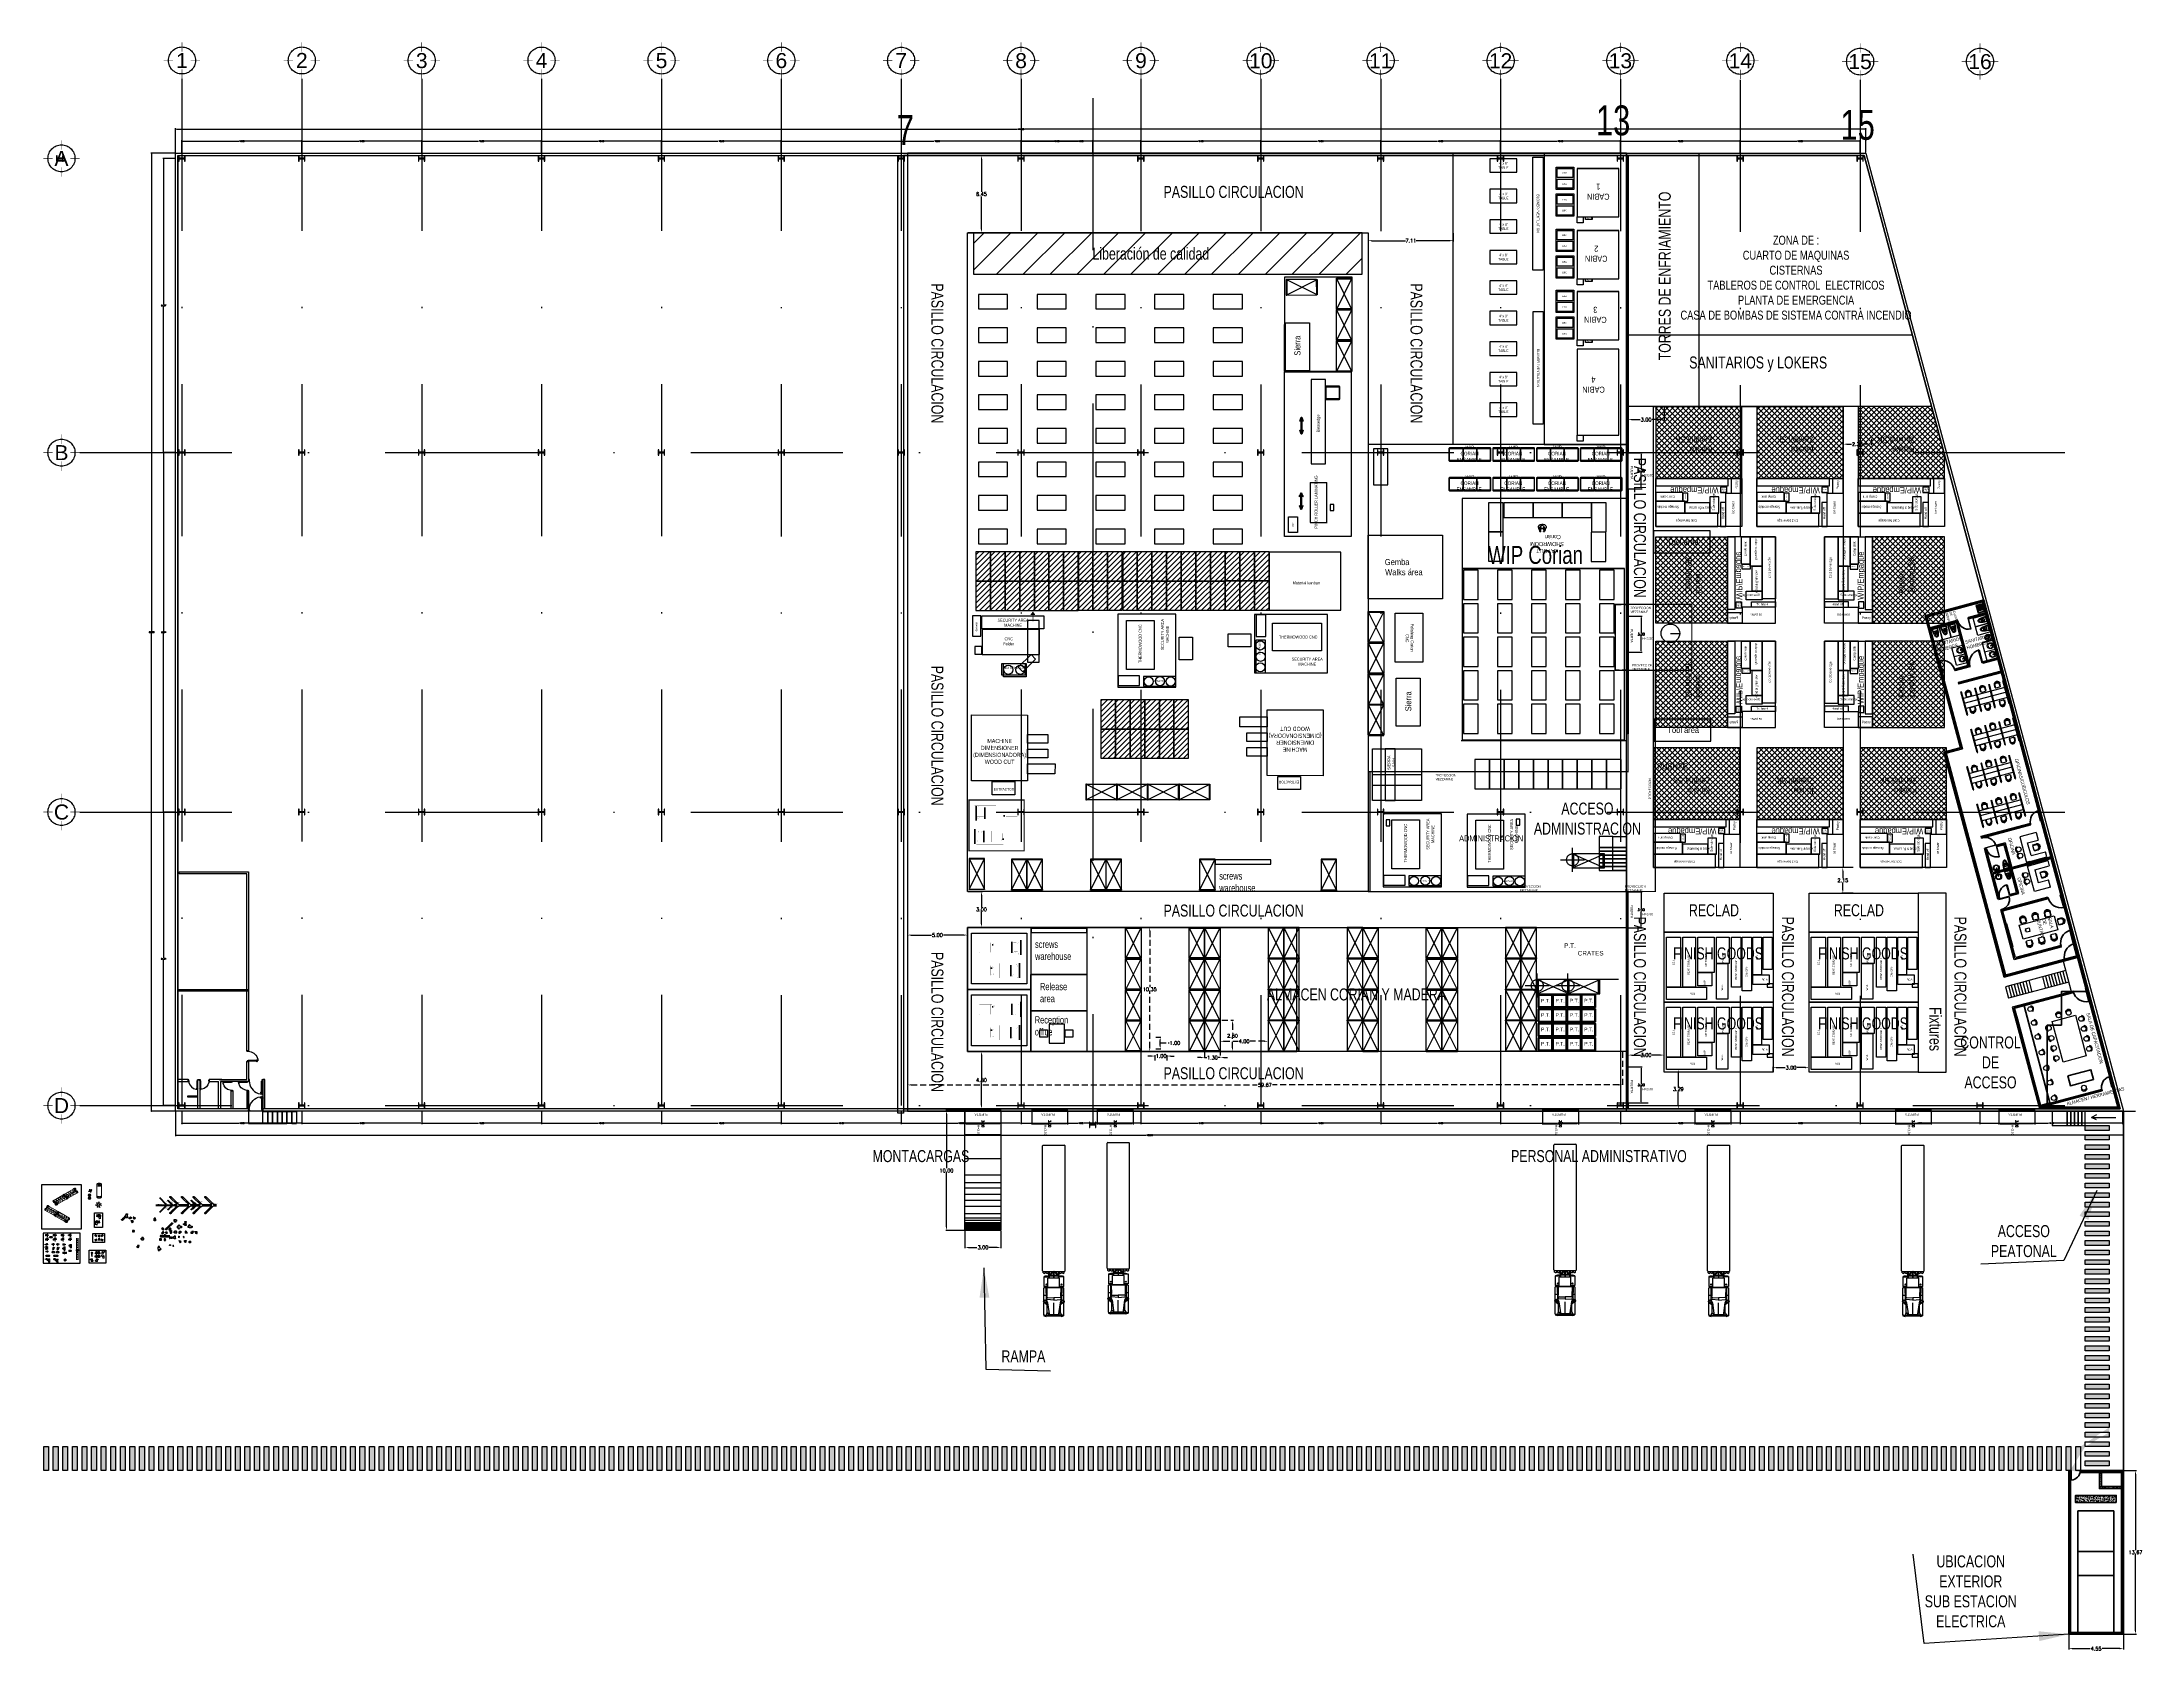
# Model space of a CAD drawing. Header units: millimetres. Extents: x 1263 to 3002, y 1308 to 2683.
# Drawn here: x 1529.6 to 1704.9, y 1307.8 to 1442.1 of the extents above; entities that cross this region are included whole.
import ezdxf
from ezdxf.enums import TextEntityAlignment as Align
from ezdxf.lldxf.tags import DXFTag

# ---------------------------------------------------------------- set-up
doc = ezdxf.new("R2010")
doc.units = ezdxf.units.MM
doc.header["$PDMODE"] = 34
for name, pattern in [('ACAD_ISO02W100', [15, 12, -3]), ('ACAD_ISO04W100', [30, 24, -3, 0, -3]), ('CENTER', [2, 1.25, -0.25, 0.25, -0.25]), ('DASHDOT', [25.4, 12.7, -6.35, 0, -6.35]), ('DASHED2', [0.375, 0.25, -0.125]), ('DIVIDEX2', [2.5, 1, -0.5, 0, -0.5, 0, -0.5]), ('MORSE_D2', [15.875, 6.35, -3.175, 0, -3.175, 0, -3.175])]:
    doc.linetypes.add(name, pattern=pattern)
for name, color, linetype in [('1- 1', 1, 'Continuous'), ('1- 2', 223, 'Continuous'), ('1- 3', 3, 'Continuous'), ('1- muro de carga', 5, 'Continuous'), ('DIM GENERAL', 1, 'Continuous'), ('dim-75', 2, 'Continuous'), ('ejes', 140, 'DASHDOT'), ('IH', 170, 'Continuous'), ('LINEA LIMITE DE ZONIFICACION', 2, 'Continuous'), ('LINEA PROYECCION', 1, 'DASHED2'), ('MARCO', 254, 'Continuous'), ('Mezanine', 6, 'Continuous'), ('mobiliario', 8, 'Continuous'), ('MUEBLES', 43, 'Continuous'), ('PUERTAS', 2, 'Continuous'), ('sanitario', 3, 'Continuous'), ('Ventana', 140, 'Continuous')]:
    doc.layers.add(name, color=color, linetype=linetype)
for name, color, linetype, lineweight in [('2', 223, 'Continuous', 5), ('agua fria', 81, 'MORSE_D2', 9), ('AGUACALIENTE', 250, 'DIVIDEX2', 25), ('AGUAFRIA', 201, 'ACAD_ISO04W100', 25), ('EJE HID.', 125, 'ACAD_ISO04W100', 13), ('muros', 5, 'Continuous', 50), ('POZO PLUVIAL', 181, 'Continuous', 30), ('sanitaria', 1, 'Continuous', 0)]:
    doc.layers.add(name, color=color, linetype=linetype, lineweight=lineweight)
doc.styles.add('75', font='romans.shx', dxfattribs={"height": 0.112})
doc.styles.add('ALA', font='arial.ttf')
doc.styles.add('ARRAY BASE$0$Standard', font='arial.ttf')
doc.styles.add('ARRAY BASE$0$STYLE1', font='swissc.ttf', dxfattribs={"width": 0.9})
doc.styles.add('MONOTXT4', font='MONOTXT4.shx')
doc.styles.get("Standard").update_dxf_attribs({"font": 'arial.ttf'})
doc.styles.add('TEXTO GENERAL', font='swissc.ttf', dxfattribs={"width": 0.9, "height": 1})
doc.styles.add('TEXTOS', font='romans.shx')
tags = doc.linetypes.add('ARRAY BASE$0$CACHE', pattern=[0.24, 0.12, -0.12]).pattern_tags.tags
tags[6:7] = [DXFTag(74, 4), DXFTag(75, 0), DXFTag(340, '0'), DXFTag(46, 1.0), DXFTag(50, 0.0), DXFTag(44, 0.0), DXFTag(45, 0.0)]
tags[4:5] = [DXFTag(74, 4), DXFTag(75, 0), DXFTag(340, '0'), DXFTag(46, 1.0), DXFTag(50, 0.0), DXFTag(44, 0.0), DXFTag(45, 0.0)]
doc.dimstyles.new('ARRAY BASE$0$ISO-25', dxfattribs={"dimtxt": 2.5, "dimasz": 2.5, "dimexe": 1.25, "dimexo": 0.625, "dimtad": 1, "dimtxsty": 'ARRAY BASE$0$Standard', "dimcen": 2.5, "dimadec": 0, "dimazin": 0, "dimtfac": 1, "dimtmove": 0, "dimatfit": 3, "dimfxl": 1, "dimarcsym": 0})
doc.dimstyles.new('DIM-75P', dxfattribs={"dimtxt": 0.3, "dimasz": 0.3, "dimexe": 0.0675, "dimexo": 0.0468, "dimgap": 0.0375, "dimtad": 0, "dimtih": 1, "dimtoh": 1, "dimzin": 0, "dimdsep": 46, "dimtxsty": 'TEXTOS', "dimcen": 0.3, "dimclrd": 1, "dimclre": 1, "dimclrt": 2, "dimadec": 0, "dimazin": 0, "dimtfac": 1, "dimtmove": 1, "dimatfit": 3, "dimldrblk": 'flecha', "dimfxl": 0.045, "dimtolj": 1, "dimtzin": 0, "dimlwd": -1, "dimlwe": -1, "dimarcsym": 0})
pattern_1 = [(45, (451.607445, 1314.403202), (-0.0224506403, 0.0224506403), [])]

# ---------------------------------------------------------------- blocks, each defined once
blk = doc.blocks.new('ejeh')
at = {"layer": 'ejes', "const_width": 0.02}
blk.add_lwpolyline([(0, 0.174, -2.414214), (0.5, 0.674, 1)], format="xyb", dxfattribs=at)
for points in [[(0, 1.348), (0, 1)], [(-0.326, 0.674), (-0.674, 0.674)], [(0, 0), (0, 0.348)], [(0.326, 0.674), (0.674, 0.674)]]:
    blk.add_lwpolyline(points, dxfattribs=at)
at = {"layer": 'ejes'}
blk.add_circle((0, 0.674), 0.5, dxfattribs=at)
blk.add_attdef('X', text='', height=0.556, dxfattribs=at).set_placement((0, 0.674), align=Align.MIDDLE_CENTER)
blk = doc.blocks.new('flecha')
at = {"ltscale": 6}
for points in [[(-0.02, 0.03), (-0.11, 0.13), (-0.12, 0.05), (-0.12, 0.21)], [(-0.02, -0.03), (-0.11, -0.13), (-0.12, -0.05), (-0.12, -0.21)]]:
    blk.add_hatch(color=256, dxfattribs=at).paths.add_polyline_path(points)
for p, q in [((0.01, -0.02), (-0.14, 0.24)), ((0.01, 0.02), (-0.14, -0.24)), ((-0.13, 0.24), (-0.13, 0.03)), ((-0.13, 0.03), (-0.1, 0.12)), ((0, 0), (-0.1, 0.12)), ((0, 0), (-0.1, -0.12)), ((-0.13, -0.02), (-0.13, -0.24)), ((-0.13, -0.02), (-0.1, -0.12))]:
    blk.add_line(p, q, dxfattribs=at)
for points in [[(-0.02, 0.03), (-0.11, 0.13), (-0.12, 0.05), (-0.12, 0.21)], [(-0.02, -0.03), (-0.11, -0.13), (-0.12, -0.05), (-0.12, -0.21)]]:
    blk.add_lwpolyline(points, close=True, dxfattribs=at)
blk = doc.blocks.new('*D14')
at = {"layer": 'Defpoints', "color": 0, "transparency": 16777216}
for p in [(1099.67, 119.43), (1089.66, 118.43), (1099.67, 118.43)]:
    blk.add_point(p, dxfattribs=at)
at = {"layer": 'dim-75', "color": 1, "transparency": 16777216}
for p, q in [((1089.66, 118.48), (1089.66, 119.5)), ((1089.73, 119.43), (1094.41, 119.43)), ((1099.61, 119.43), (1094.92, 119.43)), ((1099.67, 118.48), (1099.67, 119.5))]:
    blk.add_line(p, q, dxfattribs=at)
at = {"layer": 'dim-75', "color": 1, "transparency": 16777216, "xscale": 0.06375, "yscale": 0.06375, "zscale": 0.06375, "rotation": 180}
blk.add_blockref('flecha', (1089.66, 119.43), dxfattribs=at)
at = {"layer": 'dim-75', "color": 1, "transparency": 16777216, "xscale": 0.06375, "yscale": 0.06375, "zscale": 0.06375}
blk.add_blockref('flecha', (1099.67, 119.43), dxfattribs=at)
at = {"layer": 'dim-75', "transparency": 16777216, "insert": (1094.67, 119.43), "char_height": 0.112, "attachment_point": 5, "style": '75'}
blk.add_mtext('\\A1;10.00', dxfattribs=at)
blk = doc.blocks.new('*D32')
at = {"layer": 'Defpoints', "color": 0, "transparency": 16777216}
for p in [(1109.68, 119.43), (1099.67, 118.43), (1109.68, 118.43)]:
    blk.add_point(p, dxfattribs=at)
at = {"layer": 'dim-75', "color": 1, "transparency": 16777216}
for p, q in [((1099.67, 118.48), (1099.67, 119.5)), ((1099.74, 119.43), (1104.42, 119.43)), ((1109.62, 119.43), (1104.93, 119.43)), ((1109.68, 118.48), (1109.68, 119.5))]:
    blk.add_line(p, q, dxfattribs=at)
at = {"layer": 'dim-75', "color": 1, "transparency": 16777216, "xscale": 0.06375, "yscale": 0.06375, "zscale": 0.06375, "rotation": 180}
blk.add_blockref('flecha', (1099.67, 119.43), dxfattribs=at)
at = {"layer": 'dim-75', "color": 1, "transparency": 16777216, "xscale": 0.06375, "yscale": 0.06375, "zscale": 0.06375}
blk.add_blockref('flecha', (1109.68, 119.43), dxfattribs=at)
at = {"layer": 'dim-75', "transparency": 16777216, "insert": (1104.68, 119.43), "char_height": 0.112, "attachment_point": 5, "style": '75'}
blk.add_mtext('\\A1;10.00', dxfattribs=at)
blk = doc.blocks.new('*D33')
at = {"layer": 'Defpoints', "color": 0, "transparency": 16777216}
for p in [(1119.68, 119.43), (1109.68, 118.43), (1119.68, 118.43)]:
    blk.add_point(p, dxfattribs=at)
at = {"layer": 'dim-75', "color": 1, "transparency": 16777216}
for p, q in [((1109.68, 118.48), (1109.68, 119.5)), ((1109.74, 119.43), (1114.43, 119.43)), ((1119.62, 119.43), (1114.93, 119.43)), ((1119.68, 118.48), (1119.68, 119.5))]:
    blk.add_line(p, q, dxfattribs=at)
at = {"layer": 'dim-75', "color": 1, "transparency": 16777216, "xscale": 0.06375, "yscale": 0.06375, "zscale": 0.06375, "rotation": 180}
blk.add_blockref('flecha', (1109.68, 119.43), dxfattribs=at)
at = {"layer": 'dim-75', "color": 1, "transparency": 16777216, "xscale": 0.06375, "yscale": 0.06375, "zscale": 0.06375}
blk.add_blockref('flecha', (1119.68, 119.43), dxfattribs=at)
at = {"layer": 'dim-75', "transparency": 16777216, "insert": (1114.68, 119.43), "char_height": 0.112, "attachment_point": 5, "style": '75'}
blk.add_mtext('\\A1;10.00', dxfattribs=at)
blk = doc.blocks.new('*D34')
at = {"layer": 'Defpoints', "color": 0, "transparency": 16777216}
for p in [(1129.69, 119.43), (1119.68, 118.43), (1129.69, 118.43)]:
    blk.add_point(p, dxfattribs=at)
at = {"layer": 'dim-75', "color": 1, "transparency": 16777216}
for p, q in [((1119.68, 118.48), (1119.68, 119.5)), ((1119.74, 119.43), (1124.43, 119.43)), ((1129.62, 119.43), (1124.94, 119.43)), ((1129.69, 118.48), (1129.69, 119.5))]:
    blk.add_line(p, q, dxfattribs=at)
at = {"layer": 'dim-75', "color": 1, "transparency": 16777216, "xscale": 0.06375, "yscale": 0.06375, "zscale": 0.06375, "rotation": 180}
blk.add_blockref('flecha', (1119.68, 119.43), dxfattribs=at)
at = {"layer": 'dim-75', "color": 1, "transparency": 16777216, "xscale": 0.06375, "yscale": 0.06375, "zscale": 0.06375}
blk.add_blockref('flecha', (1129.69, 119.43), dxfattribs=at)
at = {"layer": 'dim-75', "transparency": 16777216, "insert": (1124.68, 119.43), "char_height": 0.112, "attachment_point": 5, "style": '75'}
blk.add_mtext('\\A1;10.00', dxfattribs=at)
blk = doc.blocks.new('*D35')
at = {"layer": 'Defpoints', "color": 0, "transparency": 16777216}
for p in [(1139.69, 119.43), (1129.69, 118.43), (1139.69, 118.43)]:
    blk.add_point(p, dxfattribs=at)
at = {"layer": 'dim-75', "color": 1, "transparency": 16777216}
for p, q in [((1129.69, 118.48), (1129.69, 119.5)), ((1129.75, 119.43), (1134.43, 119.43)), ((1139.62, 119.43), (1134.94, 119.43)), ((1139.69, 118.48), (1139.69, 119.5))]:
    blk.add_line(p, q, dxfattribs=at)
at = {"layer": 'dim-75', "color": 1, "transparency": 16777216, "xscale": 0.06375, "yscale": 0.06375, "zscale": 0.06375, "rotation": 180}
blk.add_blockref('flecha', (1129.69, 119.43), dxfattribs=at)
at = {"layer": 'dim-75', "color": 1, "transparency": 16777216, "xscale": 0.06375, "yscale": 0.06375, "zscale": 0.06375}
blk.add_blockref('flecha', (1139.69, 119.43), dxfattribs=at)
at = {"layer": 'dim-75', "transparency": 16777216, "insert": (1134.69, 119.43), "char_height": 0.112, "attachment_point": 5, "style": '75'}
blk.add_mtext('\\A1;10.00', dxfattribs=at)
blk = doc.blocks.new('*D36')
at = {"layer": 'Defpoints', "color": 0, "transparency": 16777216}
for p in [(1165.69, 119.43), (1139.69, 118.43), (1165.69, 118.43)]:
    blk.add_point(p, dxfattribs=at)
at = {"layer": 'dim-75', "color": 1, "transparency": 16777216}
for p, q in [((1139.69, 118.48), (1139.69, 119.5)), ((1139.75, 119.43), (1152.43, 119.43)), ((1165.62, 119.43), (1152.94, 119.43)), ((1165.69, 118.48), (1165.69, 119.5))]:
    blk.add_line(p, q, dxfattribs=at)
at = {"layer": 'dim-75', "color": 1, "transparency": 16777216, "xscale": 0.06375, "yscale": 0.06375, "zscale": 0.06375, "rotation": 180}
blk.add_blockref('flecha', (1139.69, 119.43), dxfattribs=at)
at = {"layer": 'dim-75', "color": 1, "transparency": 16777216, "xscale": 0.06375, "yscale": 0.06375, "zscale": 0.06375}
blk.add_blockref('flecha', (1165.69, 119.43), dxfattribs=at)
at = {"layer": 'dim-75', "transparency": 16777216, "insert": (1152.69, 119.43), "char_height": 0.112, "attachment_point": 5, "style": '75'}
blk.add_mtext('\\A1;10.00', dxfattribs=at)
blk = doc.blocks.new('*D37')
at = {"layer": 'Defpoints', "color": 0, "transparency": 16777216}
for p in [(1159.7, 119.43), (1159.7, 118.43), (1165.69, 118.43)]:
    blk.add_point(p, dxfattribs=at)
at = {"layer": 'dim-75', "color": 1, "transparency": 16777216}
for p, q in [((1159.7, 118.48), (1159.7, 119.5)), ((1159.77, 119.43), (1162.44, 119.43)), ((1165.62, 119.43), (1162.95, 119.43)), ((1165.69, 118.48), (1165.69, 119.5))]:
    blk.add_line(p, q, dxfattribs=at)
at = {"layer": 'dim-75', "color": 1, "transparency": 16777216, "xscale": 0.06375, "yscale": 0.06375, "zscale": 0.06375, "rotation": 180}
blk.add_blockref('flecha', (1159.7, 119.43), dxfattribs=at)
at = {"layer": 'dim-75', "color": 1, "transparency": 16777216, "xscale": 0.06375, "yscale": 0.06375, "zscale": 0.06375}
blk.add_blockref('flecha', (1165.69, 119.43), dxfattribs=at)
at = {"layer": 'dim-75', "transparency": 16777216, "insert": (1162.69, 119.43), "char_height": 0.112, "attachment_point": 5, "style": '75'}
blk.add_mtext('\\A1;10.00', dxfattribs=at)
blk = doc.blocks.new('*D38')
at = {"layer": 'Defpoints', "color": 0, "transparency": 16777216}
for p in [(1169.7, 119.43), (1159.7, 118.43), (1169.7, 118.43)]:
    blk.add_point(p, dxfattribs=at)
at = {"layer": 'dim-75', "color": 1, "transparency": 16777216}
for p, q in [((1159.7, 118.48), (1159.7, 119.5)), ((1159.77, 119.43), (1164.45, 119.43)), ((1169.64, 119.43), (1164.96, 119.43)), ((1169.7, 118.48), (1169.7, 119.5))]:
    blk.add_line(p, q, dxfattribs=at)
at = {"layer": 'dim-75', "color": 1, "transparency": 16777216, "xscale": 0.06375, "yscale": 0.06375, "zscale": 0.06375, "rotation": 180}
blk.add_blockref('flecha', (1159.7, 119.43), dxfattribs=at)
at = {"layer": 'dim-75', "color": 1, "transparency": 16777216, "xscale": 0.06375, "yscale": 0.06375, "zscale": 0.06375}
blk.add_blockref('flecha', (1169.7, 119.43), dxfattribs=at)
at = {"layer": 'dim-75', "transparency": 16777216, "insert": (1164.7, 119.43), "char_height": 0.112, "attachment_point": 5, "style": '75'}
blk.add_mtext('\\A1;10.00', dxfattribs=at)
blk = doc.blocks.new('*D39')
at = {"layer": 'Defpoints', "color": 0, "transparency": 16777216}
for p in [(1179.71, 119.43), (1169.7, 118.43), (1179.71, 118.43)]:
    blk.add_point(p, dxfattribs=at)
at = {"layer": 'dim-75', "color": 1, "transparency": 16777216}
for p, q in [((1169.7, 118.48), (1169.7, 119.5)), ((1169.77, 119.43), (1174.45, 119.43)), ((1179.65, 119.43), (1174.96, 119.43)), ((1179.71, 118.48), (1179.71, 119.5))]:
    blk.add_line(p, q, dxfattribs=at)
at = {"layer": 'dim-75', "color": 1, "transparency": 16777216, "xscale": 0.06375, "yscale": 0.06375, "zscale": 0.06375, "rotation": 180}
blk.add_blockref('flecha', (1169.7, 119.43), dxfattribs=at)
at = {"layer": 'dim-75', "color": 1, "transparency": 16777216, "xscale": 0.06375, "yscale": 0.06375, "zscale": 0.06375}
blk.add_blockref('flecha', (1179.71, 119.43), dxfattribs=at)
at = {"layer": 'dim-75', "transparency": 16777216, "insert": (1174.71, 119.43), "char_height": 0.112, "attachment_point": 5, "style": '75'}
blk.add_mtext('\\A1;10.00', dxfattribs=at)
blk = doc.blocks.new('*D40')
at = {"layer": 'Defpoints', "color": 0, "transparency": 16777216}
for p in [(1189.72, 119.43), (1179.71, 118.43), (1189.72, 118.43)]:
    blk.add_point(p, dxfattribs=at)
at = {"layer": 'dim-75', "color": 1, "transparency": 16777216}
for p, q in [((1179.71, 118.48), (1179.71, 119.5)), ((1179.78, 119.43), (1184.46, 119.43)), ((1189.66, 119.43), (1184.97, 119.43)), ((1189.72, 118.48), (1189.72, 119.5))]:
    blk.add_line(p, q, dxfattribs=at)
at = {"layer": 'dim-75', "color": 1, "transparency": 16777216, "xscale": 0.06375, "yscale": 0.06375, "zscale": 0.06375, "rotation": 180}
blk.add_blockref('flecha', (1179.71, 119.43), dxfattribs=at)
at = {"layer": 'dim-75', "color": 1, "transparency": 16777216, "xscale": 0.06375, "yscale": 0.06375, "zscale": 0.06375}
blk.add_blockref('flecha', (1189.72, 119.43), dxfattribs=at)
at = {"layer": 'dim-75', "transparency": 16777216, "insert": (1184.72, 119.43), "char_height": 0.112, "attachment_point": 5, "style": '75'}
blk.add_mtext('\\A1;10.00', dxfattribs=at)
blk = doc.blocks.new('*D41')
at = {"layer": 'Defpoints', "color": 0, "transparency": 16777216}
for p in [(1199.72, 119.43), (1189.72, 118.43), (1199.72, 118.43)]:
    blk.add_point(p, dxfattribs=at)
at = {"layer": 'dim-75', "color": 1, "transparency": 16777216}
for p, q in [((1189.72, 118.48), (1189.72, 119.5)), ((1189.78, 119.43), (1194.47, 119.43)), ((1199.66, 119.43), (1194.97, 119.43)), ((1199.72, 118.48), (1199.72, 119.5))]:
    blk.add_line(p, q, dxfattribs=at)
at = {"layer": 'dim-75', "color": 1, "transparency": 16777216, "xscale": 0.06375, "yscale": 0.06375, "zscale": 0.06375, "rotation": 180}
blk.add_blockref('flecha', (1189.72, 119.43), dxfattribs=at)
at = {"layer": 'dim-75', "color": 1, "transparency": 16777216, "xscale": 0.06375, "yscale": 0.06375, "zscale": 0.06375}
blk.add_blockref('flecha', (1199.72, 119.43), dxfattribs=at)
at = {"layer": 'dim-75', "transparency": 16777216, "insert": (1194.72, 119.43), "char_height": 0.112, "attachment_point": 5, "style": '75'}
blk.add_mtext('\\A1;10.00', dxfattribs=at)
blk = doc.blocks.new('*D42')
at = {"layer": 'Defpoints', "color": 0, "transparency": 16777216}
for p in [(1209.73, 119.43), (1199.72, 118.43), (1209.73, 118.43)]:
    blk.add_point(p, dxfattribs=at)
at = {"layer": 'dim-75', "color": 1, "transparency": 16777216}
for p, q in [((1199.72, 118.48), (1199.72, 119.5)), ((1199.78, 119.43), (1204.47, 119.43)), ((1209.66, 119.43), (1204.98, 119.43)), ((1209.73, 118.48), (1209.73, 119.5))]:
    blk.add_line(p, q, dxfattribs=at)
at = {"layer": 'dim-75', "color": 1, "transparency": 16777216, "xscale": 0.06375, "yscale": 0.06375, "zscale": 0.06375, "rotation": 180}
blk.add_blockref('flecha', (1199.72, 119.43), dxfattribs=at)
at = {"layer": 'dim-75', "color": 1, "transparency": 16777216, "xscale": 0.06375, "yscale": 0.06375, "zscale": 0.06375}
blk.add_blockref('flecha', (1209.73, 119.43), dxfattribs=at)
at = {"layer": 'dim-75', "transparency": 16777216, "insert": (1204.72, 119.43), "char_height": 0.112, "attachment_point": 5, "style": '75'}
blk.add_mtext('\\A1;10.00', dxfattribs=at)
blk = doc.blocks.new('*D43')
at = {"layer": 'Defpoints', "color": 0, "transparency": 16777216}
for p in [(1219.73, 119.43), (1209.73, 118.43), (1219.73, 118.43)]:
    blk.add_point(p, dxfattribs=at)
at = {"layer": 'dim-75', "color": 1, "transparency": 16777216}
for p, q in [((1209.73, 118.48), (1209.73, 119.5)), ((1209.79, 119.43), (1214.48, 119.43)), ((1219.67, 119.43), (1214.98, 119.43)), ((1219.73, 118.48), (1219.73, 119.5))]:
    blk.add_line(p, q, dxfattribs=at)
at = {"layer": 'dim-75', "color": 1, "transparency": 16777216, "xscale": 0.06375, "yscale": 0.06375, "zscale": 0.06375, "rotation": 180}
blk.add_blockref('flecha', (1209.73, 119.43), dxfattribs=at)
at = {"layer": 'dim-75', "color": 1, "transparency": 16777216, "xscale": 0.06375, "yscale": 0.06375, "zscale": 0.06375}
blk.add_blockref('flecha', (1219.73, 119.43), dxfattribs=at)
at = {"layer": 'dim-75', "transparency": 16777216, "insert": (1214.73, 119.43), "char_height": 0.112, "attachment_point": 5, "style": '75'}
blk.add_mtext('\\A1;10.00', dxfattribs=at)
blk = doc.blocks.new('*D44')
at = {"layer": 'Defpoints', "color": 0, "transparency": 16777216}
for p in [(1229.74, 119.43), (1219.73, 118.43), (1229.74, 118.43)]:
    blk.add_point(p, dxfattribs=at)
at = {"layer": 'dim-75', "color": 1, "transparency": 16777216}
for p, q in [((1219.73, 118.48), (1219.73, 119.5)), ((1219.8, 119.43), (1224.48, 119.43)), ((1229.67, 119.43), (1224.99, 119.43)), ((1229.74, 118.48), (1229.74, 119.5))]:
    blk.add_line(p, q, dxfattribs=at)
at = {"layer": 'dim-75', "color": 1, "transparency": 16777216, "xscale": 0.06375, "yscale": 0.06375, "zscale": 0.06375, "rotation": 180}
blk.add_blockref('flecha', (1219.73, 119.43), dxfattribs=at)
at = {"layer": 'dim-75', "color": 1, "transparency": 16777216, "xscale": 0.06375, "yscale": 0.06375, "zscale": 0.06375}
blk.add_blockref('flecha', (1229.74, 119.43), dxfattribs=at)
at = {"layer": 'dim-75', "transparency": 16777216, "insert": (1224.73, 119.43), "char_height": 0.112, "attachment_point": 5, "style": '75'}
blk.add_mtext('\\A1;10.00', dxfattribs=at)
blk = doc.blocks.new('*D45')
at = {"layer": 'Defpoints', "color": 0, "transparency": 16777216}
for p in [(1089.14, 120.43), (1089.14, 118.43), (1230.22, 118.43)]:
    blk.add_point(p, dxfattribs=at)
at = {"layer": 'dim-75', "color": 1, "transparency": 16777216}
for p, q in [((1089.14, 118.48), (1089.14, 120.5)), ((1089.2, 120.43), (1159.38, 120.43)), ((1230.16, 120.43), (1159.99, 120.43)), ((1230.22, 118.48), (1230.22, 120.5))]:
    blk.add_line(p, q, dxfattribs=at)
at = {"layer": 'dim-75', "color": 1, "transparency": 16777216, "xscale": 0.06375, "yscale": 0.06375, "zscale": 0.06375, "rotation": 180}
blk.add_blockref('flecha', (1089.14, 120.43), dxfattribs=at)
at = {"layer": 'dim-75', "color": 1, "transparency": 16777216, "xscale": 0.06375, "yscale": 0.06375, "zscale": 0.06375}
blk.add_blockref('flecha', (1230.22, 120.43), dxfattribs=at)
at = {"layer": 'dim-75', "transparency": 16777216, "insert": (1159.68, 120.43), "char_height": 0.112, "attachment_point": 5, "style": '75'}
blk.add_mtext('\\A1;141.08', dxfattribs=at)
blk = doc.blocks.new('*D46')
at = {"layer": 'Defpoints', "color": 0, "transparency": 16777216}
for p in [(1089.14, 118.43), (1087.14, 38.43), (1089.14, 38.43)]:
    blk.add_point(p, dxfattribs=at)
at = {"layer": 'dim-75', "color": 1, "transparency": 16777216}
for p, q in [((1089.09, 118.43), (1087.07, 118.43)), ((1087.14, 118.36), (1087.14, 78.52)), ((1087.14, 38.49), (1087.14, 78.34)), ((1089.09, 38.43), (1087.07, 38.43))]:
    blk.add_line(p, q, dxfattribs=at)
at = {"layer": 'dim-75', "color": 1, "transparency": 16777216, "xscale": 0.06375, "yscale": 0.06375, "zscale": 0.06375}
for p, rotation in [((1087.14, 118.43), 90), ((1087.14, 38.43), 270)]:
    blk.add_blockref('flecha', p, dxfattribs=dict(at, rotation=rotation))
at = {"layer": 'dim-75', "transparency": 16777216, "insert": (1087.14, 78.43), "char_height": 0.112, "attachment_point": 5, "style": '75'}
blk.add_mtext('\\A1;80.00', dxfattribs=at)
blk = doc.blocks.new('*D47')
at = {"layer": 'Defpoints', "color": 0, "transparency": 16777216}
for p in [(1088.14, 63.41), (1089.14, 63.41), (1089.14, 38.9)]:
    blk.add_point(p, dxfattribs=at)
at = {"layer": 'dim-75', "color": 1, "transparency": 16777216}
for p, q in [((1089.09, 63.41), (1088.07, 63.41)), ((1088.14, 63.35), (1088.14, 51.25)), ((1088.14, 38.97), (1088.14, 51.06)), ((1089.09, 38.9), (1088.07, 38.9))]:
    blk.add_line(p, q, dxfattribs=at)
at = {"layer": 'dim-75', "color": 1, "transparency": 16777216, "xscale": 0.06375, "yscale": 0.06375, "zscale": 0.06375}
for p, rotation in [((1088.14, 63.41), 90), ((1088.14, 38.9), 270)]:
    blk.add_blockref('flecha', p, dxfattribs=dict(at, rotation=rotation))
at = {"layer": 'dim-75', "transparency": 16777216, "insert": (1088.14, 51.16), "char_height": 0.112, "attachment_point": 5, "style": '75'}
blk.add_mtext('\\A1;24.51', dxfattribs=at)
blk = doc.blocks.new('*D48')
at = {"layer": 'Defpoints', "color": 0, "transparency": 16777216}
for p in [(1088.14, 93.42), (1089.14, 93.42), (1089.14, 63.41)]:
    blk.add_point(p, dxfattribs=at)
at = {"layer": 'dim-75', "color": 1, "transparency": 16777216}
for p, q in [((1089.09, 93.42), (1088.07, 93.42)), ((1088.14, 93.36), (1088.14, 78.51)), ((1088.14, 63.48), (1088.14, 78.32)), ((1089.09, 63.41), (1088.07, 63.41))]:
    blk.add_line(p, q, dxfattribs=at)
at = {"layer": 'dim-75', "color": 1, "transparency": 16777216, "xscale": 0.06375, "yscale": 0.06375, "zscale": 0.06375}
for p, rotation in [((1088.14, 93.42), 90), ((1088.14, 63.41), 270)]:
    blk.add_blockref('flecha', p, dxfattribs=dict(at, rotation=rotation))
at = {"layer": 'dim-75', "transparency": 16777216, "insert": (1088.14, 78.42), "char_height": 0.112, "attachment_point": 5, "style": '75'}
blk.add_mtext('\\A1;30.01', dxfattribs=at)
blk = doc.blocks.new('*D49')
at = {"layer": 'Defpoints', "color": 0, "transparency": 16777216}
for p in [(1088.14, 117.99), (1089.14, 117.99), (1089.14, 93.42)]:
    blk.add_point(p, dxfattribs=at)
at = {"layer": 'dim-75', "color": 1, "transparency": 16777216}
for p, q in [((1089.09, 117.99), (1088.07, 117.99)), ((1088.14, 117.92), (1088.14, 105.8)), ((1088.14, 93.48), (1088.14, 105.61)), ((1089.09, 93.42), (1088.07, 93.42))]:
    blk.add_line(p, q, dxfattribs=at)
at = {"layer": 'dim-75', "color": 1, "transparency": 16777216, "xscale": 0.06375, "yscale": 0.06375, "zscale": 0.06375}
for p, rotation in [((1088.14, 117.99), 90), ((1088.14, 93.42), 270)]:
    blk.add_blockref('flecha', p, dxfattribs=dict(at, rotation=rotation))
at = {"layer": 'dim-75', "transparency": 16777216, "insert": (1088.14, 105.7), "char_height": 0.112, "attachment_point": 5, "style": '75'}
blk.add_mtext('\\A1;24.57', dxfattribs=at)
blk = doc.blocks.new('*D15')
at = {"layer": 'Defpoints', "color": 0, "transparency": 16777216}
for p in [(1089.66, 38.43), (1099.67, 38.43), (1099.67, 37.43)]:
    blk.add_point(p, dxfattribs=at)
at = {"layer": 'dim-75', "color": 1, "transparency": 16777216}
for p, q in [((1089.66, 38.38), (1089.66, 37.36)), ((1089.73, 37.43), (1094.41, 37.43)), ((1099.61, 37.43), (1094.92, 37.43)), ((1099.67, 38.38), (1099.67, 37.36))]:
    blk.add_line(p, q, dxfattribs=at)
at = {"layer": 'dim-75', "color": 1, "transparency": 16777216, "xscale": 0.06375, "yscale": 0.06375, "zscale": 0.06375, "rotation": 180}
blk.add_blockref('flecha', (1089.66, 37.43), dxfattribs=at)
at = {"layer": 'dim-75', "color": 1, "transparency": 16777216, "xscale": 0.06375, "yscale": 0.06375, "zscale": 0.06375}
blk.add_blockref('flecha', (1099.67, 37.43), dxfattribs=at)
at = {"layer": 'dim-75', "transparency": 16777216, "insert": (1094.67, 37.43), "char_height": 0.112, "attachment_point": 5, "style": '75'}
blk.add_mtext('\\A1;10.00', dxfattribs=at)
blk = doc.blocks.new('*D16')
at = {"layer": 'Defpoints', "color": 0, "transparency": 16777216}
for p in [(1099.67, 38.43), (1109.68, 38.43), (1109.68, 37.43)]:
    blk.add_point(p, dxfattribs=at)
at = {"layer": 'dim-75', "color": 1, "transparency": 16777216}
for p, q in [((1099.67, 38.38), (1099.67, 37.36)), ((1099.74, 37.43), (1104.42, 37.43)), ((1109.62, 37.43), (1104.93, 37.43)), ((1109.68, 38.38), (1109.68, 37.36))]:
    blk.add_line(p, q, dxfattribs=at)
at = {"layer": 'dim-75', "color": 1, "transparency": 16777216, "xscale": 0.06375, "yscale": 0.06375, "zscale": 0.06375, "rotation": 180}
blk.add_blockref('flecha', (1099.67, 37.43), dxfattribs=at)
at = {"layer": 'dim-75', "color": 1, "transparency": 16777216, "xscale": 0.06375, "yscale": 0.06375, "zscale": 0.06375}
blk.add_blockref('flecha', (1109.68, 37.43), dxfattribs=at)
at = {"layer": 'dim-75', "transparency": 16777216, "insert": (1104.68, 37.43), "char_height": 0.112, "attachment_point": 5, "style": '75'}
blk.add_mtext('\\A1;10.00', dxfattribs=at)
blk = doc.blocks.new('*D17')
at = {"layer": 'Defpoints', "color": 0, "transparency": 16777216}
for p in [(1109.68, 38.43), (1119.68, 38.43), (1119.68, 37.43)]:
    blk.add_point(p, dxfattribs=at)
at = {"layer": 'dim-75', "color": 1, "transparency": 16777216}
for p, q in [((1109.68, 38.38), (1109.68, 37.36)), ((1109.74, 37.43), (1114.43, 37.43)), ((1119.62, 37.43), (1114.93, 37.43)), ((1119.68, 38.38), (1119.68, 37.36))]:
    blk.add_line(p, q, dxfattribs=at)
at = {"layer": 'dim-75', "color": 1, "transparency": 16777216, "xscale": 0.06375, "yscale": 0.06375, "zscale": 0.06375, "rotation": 180}
blk.add_blockref('flecha', (1109.68, 37.43), dxfattribs=at)
at = {"layer": 'dim-75', "color": 1, "transparency": 16777216, "xscale": 0.06375, "yscale": 0.06375, "zscale": 0.06375}
blk.add_blockref('flecha', (1119.68, 37.43), dxfattribs=at)
at = {"layer": 'dim-75', "transparency": 16777216, "insert": (1114.68, 37.43), "char_height": 0.112, "attachment_point": 5, "style": '75'}
blk.add_mtext('\\A1;10.00', dxfattribs=at)
blk = doc.blocks.new('*D18')
at = {"layer": 'Defpoints', "color": 0, "transparency": 16777216}
for p in [(1119.68, 38.43), (1129.69, 38.43), (1129.69, 37.43)]:
    blk.add_point(p, dxfattribs=at)
at = {"layer": 'dim-75', "color": 1, "transparency": 16777216}
for p, q in [((1119.68, 38.38), (1119.68, 37.36)), ((1119.74, 37.43), (1124.43, 37.43)), ((1129.62, 37.43), (1124.94, 37.43)), ((1129.69, 38.38), (1129.69, 37.36))]:
    blk.add_line(p, q, dxfattribs=at)
at = {"layer": 'dim-75', "color": 1, "transparency": 16777216, "xscale": 0.06375, "yscale": 0.06375, "zscale": 0.06375, "rotation": 180}
blk.add_blockref('flecha', (1119.68, 37.43), dxfattribs=at)
at = {"layer": 'dim-75', "color": 1, "transparency": 16777216, "xscale": 0.06375, "yscale": 0.06375, "zscale": 0.06375}
blk.add_blockref('flecha', (1129.69, 37.43), dxfattribs=at)
at = {"layer": 'dim-75', "transparency": 16777216, "insert": (1124.68, 37.43), "char_height": 0.112, "attachment_point": 5, "style": '75'}
blk.add_mtext('\\A1;10.00', dxfattribs=at)
blk = doc.blocks.new('*D19')
at = {"layer": 'Defpoints', "color": 0, "transparency": 16777216}
for p in [(1129.69, 38.43), (1139.69, 38.43), (1139.69, 37.43)]:
    blk.add_point(p, dxfattribs=at)
at = {"layer": 'dim-75', "color": 1, "transparency": 16777216}
for p, q in [((1129.69, 38.38), (1129.69, 37.36)), ((1129.75, 37.43), (1134.43, 37.43)), ((1139.62, 37.43), (1134.94, 37.43)), ((1139.69, 38.38), (1139.69, 37.36))]:
    blk.add_line(p, q, dxfattribs=at)
at = {"layer": 'dim-75', "color": 1, "transparency": 16777216, "xscale": 0.06375, "yscale": 0.06375, "zscale": 0.06375, "rotation": 180}
blk.add_blockref('flecha', (1129.69, 37.43), dxfattribs=at)
at = {"layer": 'dim-75', "color": 1, "transparency": 16777216, "xscale": 0.06375, "yscale": 0.06375, "zscale": 0.06375}
blk.add_blockref('flecha', (1139.69, 37.43), dxfattribs=at)
at = {"layer": 'dim-75', "transparency": 16777216, "insert": (1134.69, 37.43), "char_height": 0.112, "attachment_point": 5, "style": '75'}
blk.add_mtext('\\A1;10.00', dxfattribs=at)
blk = doc.blocks.new('*D20')
at = {"layer": 'Defpoints', "color": 0, "transparency": 16777216}
for p in [(1139.69, 38.43), (1149.7, 38.43), (1149.7, 37.43)]:
    blk.add_point(p, dxfattribs=at)
at = {"layer": 'dim-75', "color": 1, "transparency": 16777216}
for p, q in [((1139.69, 38.38), (1139.69, 37.36)), ((1139.75, 37.43), (1144.44, 37.43)), ((1149.63, 37.43), (1144.95, 37.43)), ((1149.7, 38.38), (1149.7, 37.36))]:
    blk.add_line(p, q, dxfattribs=at)
at = {"layer": 'dim-75', "color": 1, "transparency": 16777216, "xscale": 0.06375, "yscale": 0.06375, "zscale": 0.06375, "rotation": 180}
blk.add_blockref('flecha', (1139.69, 37.43), dxfattribs=at)
at = {"layer": 'dim-75', "color": 1, "transparency": 16777216, "xscale": 0.06375, "yscale": 0.06375, "zscale": 0.06375}
blk.add_blockref('flecha', (1149.7, 37.43), dxfattribs=at)
at = {"layer": 'dim-75', "transparency": 16777216, "insert": (1144.69, 37.43), "char_height": 0.112, "attachment_point": 5, "style": '75'}
blk.add_mtext('\\A1;10.00', dxfattribs=at)
blk = doc.blocks.new('*D21')
at = {"layer": 'Defpoints', "color": 0, "transparency": 16777216}
for p in [(1149.7, 38.43), (1159.7, 38.43), (1159.7, 37.43)]:
    blk.add_point(p, dxfattribs=at)
at = {"layer": 'dim-75', "color": 1, "transparency": 16777216}
for p, q in [((1149.7, 38.38), (1149.7, 37.36)), ((1149.76, 37.43), (1154.45, 37.43)), ((1159.64, 37.43), (1154.95, 37.43)), ((1159.7, 38.38), (1159.7, 37.36))]:
    blk.add_line(p, q, dxfattribs=at)
at = {"layer": 'dim-75', "color": 1, "transparency": 16777216, "xscale": 0.06375, "yscale": 0.06375, "zscale": 0.06375, "rotation": 180}
blk.add_blockref('flecha', (1149.7, 37.43), dxfattribs=at)
at = {"layer": 'dim-75', "color": 1, "transparency": 16777216, "xscale": 0.06375, "yscale": 0.06375, "zscale": 0.06375}
blk.add_blockref('flecha', (1159.7, 37.43), dxfattribs=at)
at = {"layer": 'dim-75', "transparency": 16777216, "insert": (1154.7, 37.43), "char_height": 0.112, "attachment_point": 5, "style": '75'}
blk.add_mtext('\\A1;10.00', dxfattribs=at)
blk = doc.blocks.new('*D22')
at = {"layer": 'Defpoints', "color": 0, "transparency": 16777216}
for p in [(1159.7, 38.43), (1169.7, 38.43), (1169.7, 37.43)]:
    blk.add_point(p, dxfattribs=at)
at = {"layer": 'dim-75', "color": 1, "transparency": 16777216}
for p, q in [((1159.7, 38.38), (1159.7, 37.36)), ((1159.77, 37.43), (1164.45, 37.43)), ((1169.64, 37.43), (1164.96, 37.43)), ((1169.7, 38.38), (1169.7, 37.36))]:
    blk.add_line(p, q, dxfattribs=at)
at = {"layer": 'dim-75', "color": 1, "transparency": 16777216, "xscale": 0.06375, "yscale": 0.06375, "zscale": 0.06375, "rotation": 180}
blk.add_blockref('flecha', (1159.7, 37.43), dxfattribs=at)
at = {"layer": 'dim-75', "color": 1, "transparency": 16777216, "xscale": 0.06375, "yscale": 0.06375, "zscale": 0.06375}
blk.add_blockref('flecha', (1169.7, 37.43), dxfattribs=at)
at = {"layer": 'dim-75', "transparency": 16777216, "insert": (1164.7, 37.43), "char_height": 0.112, "attachment_point": 5, "style": '75'}
blk.add_mtext('\\A1;10.00', dxfattribs=at)
blk = doc.blocks.new('*D23')
at = {"layer": 'Defpoints', "color": 0, "transparency": 16777216}
for p in [(1169.7, 38.43), (1179.71, 38.43), (1179.71, 37.43)]:
    blk.add_point(p, dxfattribs=at)
at = {"layer": 'dim-75', "color": 1, "transparency": 16777216}
for p, q in [((1169.7, 38.38), (1169.7, 37.36)), ((1169.77, 37.43), (1174.45, 37.43)), ((1179.65, 37.43), (1174.96, 37.43)), ((1179.71, 38.38), (1179.71, 37.36))]:
    blk.add_line(p, q, dxfattribs=at)
at = {"layer": 'dim-75', "color": 1, "transparency": 16777216, "xscale": 0.06375, "yscale": 0.06375, "zscale": 0.06375, "rotation": 180}
blk.add_blockref('flecha', (1169.7, 37.43), dxfattribs=at)
at = {"layer": 'dim-75', "color": 1, "transparency": 16777216, "xscale": 0.06375, "yscale": 0.06375, "zscale": 0.06375}
blk.add_blockref('flecha', (1179.71, 37.43), dxfattribs=at)
at = {"layer": 'dim-75', "transparency": 16777216, "insert": (1174.71, 37.43), "char_height": 0.112, "attachment_point": 5, "style": '75'}
blk.add_mtext('\\A1;10.00', dxfattribs=at)
blk = doc.blocks.new('*D24')
at = {"layer": 'Defpoints', "color": 0, "transparency": 16777216}
for p in [(1179.71, 38.43), (1189.72, 38.43), (1189.72, 37.43)]:
    blk.add_point(p, dxfattribs=at)
at = {"layer": 'dim-75', "color": 1, "transparency": 16777216}
for p, q in [((1179.71, 38.38), (1179.71, 37.36)), ((1179.78, 37.43), (1184.46, 37.43)), ((1189.66, 37.43), (1184.97, 37.43)), ((1189.72, 38.38), (1189.72, 37.36))]:
    blk.add_line(p, q, dxfattribs=at)
at = {"layer": 'dim-75', "color": 1, "transparency": 16777216, "xscale": 0.06375, "yscale": 0.06375, "zscale": 0.06375, "rotation": 180}
blk.add_blockref('flecha', (1179.71, 37.43), dxfattribs=at)
at = {"layer": 'dim-75', "color": 1, "transparency": 16777216, "xscale": 0.06375, "yscale": 0.06375, "zscale": 0.06375}
blk.add_blockref('flecha', (1189.72, 37.43), dxfattribs=at)
at = {"layer": 'dim-75', "transparency": 16777216, "insert": (1184.72, 37.43), "char_height": 0.112, "attachment_point": 5, "style": '75'}
blk.add_mtext('\\A1;10.00', dxfattribs=at)
blk = doc.blocks.new('*D25')
at = {"layer": 'Defpoints', "color": 0, "transparency": 16777216}
for p in [(1189.72, 38.43), (1199.72, 38.43), (1199.72, 37.43)]:
    blk.add_point(p, dxfattribs=at)
at = {"layer": 'dim-75', "color": 1, "transparency": 16777216}
for p, q in [((1189.72, 38.38), (1189.72, 37.36)), ((1189.78, 37.43), (1194.47, 37.43)), ((1199.66, 37.43), (1194.97, 37.43)), ((1199.72, 38.38), (1199.72, 37.36))]:
    blk.add_line(p, q, dxfattribs=at)
at = {"layer": 'dim-75', "color": 1, "transparency": 16777216, "xscale": 0.06375, "yscale": 0.06375, "zscale": 0.06375, "rotation": 180}
blk.add_blockref('flecha', (1189.72, 37.43), dxfattribs=at)
at = {"layer": 'dim-75', "color": 1, "transparency": 16777216, "xscale": 0.06375, "yscale": 0.06375, "zscale": 0.06375}
blk.add_blockref('flecha', (1199.72, 37.43), dxfattribs=at)
at = {"layer": 'dim-75', "transparency": 16777216, "insert": (1194.72, 37.43), "char_height": 0.112, "attachment_point": 5, "style": '75'}
blk.add_mtext('\\A1;10.00', dxfattribs=at)
blk = doc.blocks.new('*D26')
at = {"layer": 'Defpoints', "color": 0, "transparency": 16777216}
for p in [(1199.72, 38.43), (1209.73, 38.43), (1209.73, 37.43)]:
    blk.add_point(p, dxfattribs=at)
at = {"layer": 'dim-75', "color": 1, "transparency": 16777216}
for p, q in [((1199.72, 38.38), (1199.72, 37.36)), ((1199.78, 37.43), (1204.47, 37.43)), ((1209.66, 37.43), (1204.98, 37.43)), ((1209.73, 38.38), (1209.73, 37.36))]:
    blk.add_line(p, q, dxfattribs=at)
at = {"layer": 'dim-75', "color": 1, "transparency": 16777216, "xscale": 0.06375, "yscale": 0.06375, "zscale": 0.06375, "rotation": 180}
blk.add_blockref('flecha', (1199.72, 37.43), dxfattribs=at)
at = {"layer": 'dim-75', "color": 1, "transparency": 16777216, "xscale": 0.06375, "yscale": 0.06375, "zscale": 0.06375}
blk.add_blockref('flecha', (1209.73, 37.43), dxfattribs=at)
at = {"layer": 'dim-75', "transparency": 16777216, "insert": (1204.72, 37.43), "char_height": 0.112, "attachment_point": 5, "style": '75'}
blk.add_mtext('\\A1;10.00', dxfattribs=at)
blk = doc.blocks.new('*D27')
at = {"layer": 'Defpoints', "color": 0, "transparency": 16777216}
for p in [(1209.73, 38.43), (1219.73, 38.43), (1219.73, 37.43)]:
    blk.add_point(p, dxfattribs=at)
at = {"layer": 'dim-75', "color": 1, "transparency": 16777216}
for p, q in [((1209.73, 38.38), (1209.73, 37.36)), ((1209.79, 37.43), (1214.48, 37.43)), ((1219.67, 37.43), (1214.98, 37.43)), ((1219.73, 38.38), (1219.73, 37.36))]:
    blk.add_line(p, q, dxfattribs=at)
at = {"layer": 'dim-75', "color": 1, "transparency": 16777216, "xscale": 0.06375, "yscale": 0.06375, "zscale": 0.06375, "rotation": 180}
blk.add_blockref('flecha', (1209.73, 37.43), dxfattribs=at)
at = {"layer": 'dim-75', "color": 1, "transparency": 16777216, "xscale": 0.06375, "yscale": 0.06375, "zscale": 0.06375}
blk.add_blockref('flecha', (1219.73, 37.43), dxfattribs=at)
at = {"layer": 'dim-75', "transparency": 16777216, "insert": (1214.73, 37.43), "char_height": 0.112, "attachment_point": 5, "style": '75'}
blk.add_mtext('\\A1;10.00', dxfattribs=at)
blk = doc.blocks.new('*D28')
at = {"layer": 'Defpoints', "color": 0, "transparency": 16777216}
for p in [(1219.73, 38.43), (1229.74, 38.43), (1229.74, 37.43)]:
    blk.add_point(p, dxfattribs=at)
at = {"layer": 'dim-75', "color": 1, "transparency": 16777216}
for p, q in [((1219.73, 38.38), (1219.73, 37.36)), ((1219.8, 37.43), (1224.48, 37.43)), ((1229.67, 37.43), (1224.99, 37.43)), ((1229.74, 38.38), (1229.74, 37.36))]:
    blk.add_line(p, q, dxfattribs=at)
at = {"layer": 'dim-75', "color": 1, "transparency": 16777216, "xscale": 0.06375, "yscale": 0.06375, "zscale": 0.06375, "rotation": 180}
blk.add_blockref('flecha', (1219.73, 37.43), dxfattribs=at)
at = {"layer": 'dim-75', "color": 1, "transparency": 16777216, "xscale": 0.06375, "yscale": 0.06375, "zscale": 0.06375}
blk.add_blockref('flecha', (1229.74, 37.43), dxfattribs=at)
at = {"layer": 'dim-75', "transparency": 16777216, "insert": (1224.73, 37.43), "char_height": 0.112, "attachment_point": 5, "style": '75'}
blk.add_mtext('\\A1;10.00', dxfattribs=at)
blk = doc.blocks.new('*D29')
at = {"layer": 'Defpoints', "color": 0, "transparency": 16777216}
for p in [(1089.14, 38.43), (1251.71, 38.43), (1089.14, 36.43)]:
    blk.add_point(p, dxfattribs=at)
at = {"layer": 'dim-75', "color": 1, "transparency": 16777216}
for p, q in [((1089.14, 38.38), (1089.14, 36.36)), ((1251.71, 38.38), (1251.71, 36.36)), ((1089.2, 36.43), (1170.12, 36.43)), ((1251.64, 36.43), (1170.73, 36.43))]:
    blk.add_line(p, q, dxfattribs=at)
at = {"layer": 'dim-75', "color": 1, "transparency": 16777216, "xscale": 0.06375, "yscale": 0.06375, "zscale": 0.06375, "rotation": 180}
blk.add_blockref('flecha', (1089.14, 36.43), dxfattribs=at)
at = {"layer": 'dim-75', "color": 1, "transparency": 16777216, "xscale": 0.06375, "yscale": 0.06375, "zscale": 0.06375}
blk.add_blockref('flecha', (1251.71, 36.43), dxfattribs=at)
at = {"layer": 'dim-75', "transparency": 16777216, "insert": (1170.42, 36.43), "char_height": 0.112, "attachment_point": 5, "style": '75'}
blk.add_mtext('\\A1;162.50', dxfattribs=at)
blk = doc.blocks.new('*D30')
at = {"layer": 'Defpoints', "color": 0, "transparency": 16777216}
for p in [(1229.74, 38.43), (1239.74, 38.43), (1239.74, 37.43)]:
    blk.add_point(p, dxfattribs=at)
at = {"layer": 'dim-75', "color": 1, "transparency": 16777216}
for p, q in [((1229.74, 38.38), (1229.74, 37.36)), ((1229.8, 37.43), (1234.5, 37.43)), ((1239.68, 37.43), (1234.98, 37.43)), ((1239.74, 38.38), (1239.74, 37.36))]:
    blk.add_line(p, q, dxfattribs=at)
at = {"layer": 'dim-75', "color": 1, "transparency": 16777216, "xscale": 0.06375, "yscale": 0.06375, "zscale": 0.06375, "rotation": 180}
blk.add_blockref('flecha', (1229.74, 37.43), dxfattribs=at)
at = {"layer": 'dim-75', "color": 1, "transparency": 16777216, "xscale": 0.06375, "yscale": 0.06375, "zscale": 0.06375}
blk.add_blockref('flecha', (1239.74, 37.43), dxfattribs=at)
at = {"layer": 'dim-75', "transparency": 16777216, "insert": (1234.74, 37.43), "char_height": 0.112, "attachment_point": 5, "style": '75'}
blk.add_mtext('\\A1;10.01', dxfattribs=at)
blk = doc.blocks.new('*D31')
at = {"layer": 'Defpoints', "color": 0, "transparency": 16777216}
for p in [(1239.74, 38.43), (1251.63, 38.43), (1251.63, 37.43)]:
    blk.add_point(p, dxfattribs=at)
at = {"layer": 'dim-75', "color": 1, "transparency": 16777216}
for p, q in [((1239.74, 38.38), (1239.74, 37.36)), ((1239.81, 37.43), (1245.44, 37.43)), ((1251.57, 37.43), (1245.94, 37.43)), ((1251.63, 38.38), (1251.63, 37.36))]:
    blk.add_line(p, q, dxfattribs=at)
at = {"layer": 'dim-75', "color": 1, "transparency": 16777216, "xscale": 0.06375, "yscale": 0.06375, "zscale": 0.06375, "rotation": 180}
blk.add_blockref('flecha', (1239.74, 37.43), dxfattribs=at)
at = {"layer": 'dim-75', "color": 1, "transparency": 16777216, "xscale": 0.06375, "yscale": 0.06375, "zscale": 0.06375}
blk.add_blockref('flecha', (1251.63, 37.43), dxfattribs=at)
at = {"layer": 'dim-75', "transparency": 16777216, "insert": (1245.69, 37.43), "char_height": 0.112, "attachment_point": 5, "style": '75'}
blk.add_mtext('\\A1;11.89', dxfattribs=at)
blk = doc.blocks.new('malla1x1')
at = {"color": 1, "linetype": 'Continuous', "ltscale": 0.01}
blk.add_lwpolyline([(80.17, 79.61), (0, 79.61), (0, 0), (101.56, 0)], close=True, dxfattribs=at)
blk = doc.blocks.new('ARRAY BASE$0$Rack madera')
for p, q in [((0, 0), (0, 1.3)), ((0, 1.3), (0.05, 1.3)), ((2.6, 1.3), (0, 0)), ((0, 1.3), (2.6, 0)), ((0.05, 0), (0, 0)), ((2.55, 1.3), (0.05, 1.3)), ((0.05, 1.3), (0.05, 0)), ((0.05, 0), (2.55, 0)), ((2.55, 0), (2.55, 1.3)), ((2.6, 1.3), (2.55, 1.3)), ((2.55, 0), (2.6, 0)), ((2.6, 0), (2.6, 1.3))]:
    blk.add_line(p, q)
blk = doc.blocks.new('ARRAY BASE$0$MONTACARGA 1')
at = {"lineweight": 100, "const_width": 0.00187}
for points in [[(9780.2, 91.87), (9779.26, 91.87, 0.414214), (9779.21, 91.82, 0.414), (9779.26, 91.78), (9780.2, 91.78)], [(9780.33, 91.92), (9780.34, 91.88, 0.134), (9780.45, 91.83), (9780.54, 91.84, 0.259), (9780.56, 91.87), (9780.56, 92.5, 0.388), (9780.53, 92.54, 0.001), (9780.45, 92.54, 0.071), (9780.42, 92.53, 0.105), (9780.33, 92.48), (9780.33, 92.45)], [(9781.97, 92.63), (9782.04, 92.63, -0.413), (9782.06, 92.6, -0.362), (9782.04, 92.58), (9781.97, 92.58)], [(9781.97, 91.78), (9782.04, 91.78, -0.412), (9782.06, 91.76, -0.362), (9782.04, 91.74), (9781.97, 91.74)], [(9782.15, 91.84, 0.256), (9782.11, 91.78, 0.256), (9782.15, 91.72)], [(9782.22, 91.73, 0.233), (9782.25, 91.79, 0.238), (9782.22, 91.84)]]:
    blk.add_lwpolyline(points, format="xyb", dxfattribs=at)
at = {"lineweight": 100}
for points in [[(9780.21, 92.59, 0.00187, 0.00187, 0), (9780.21, 91.78, 0.00187, 0.00187, 0), (9780.31, 91.78, 0.00187, 0.00187, 0), (9780.31, 92.59, 0.00187, 0.00187, 0), (9779.26, 92.59, 0.00187, 0.00187, 0.414), (9779.22, 92.54, 0.00187, 0.00187, 0.414), (9779.26, 92.49, 0.00187, 0.00187, 0), (9780.21, 92.49, 0, 0, 0)], [(9780.41, 92.44, 0.00187, 0.00187, 0), (9780.31, 92.44, 0.00187, 0.00187, 0), (9780.31, 92.35, 0.00187, 0.00187, 0), (9780.41, 92.35, 0, 0, 0)], [(9780.41, 91.92, 0.00187, 0.00187, 0), (9780.41, 92.44, 0.00187, 0.00187, 0), (9780.49, 92.44, 0.00187, 0.00187, 0), (9780.49, 91.92, 0.00187, 0.00187, 0), (9780.31, 91.92, 0.00187, 0.00187, 0), (9780.31, 92.02, 0.00187, 0.00187, 0), (9780.41, 92.02, 0, 0, 0)], [(9781.28, 92.58, 0.00187, 0.00187, 0), (9781.06, 92.58, 0.00187, 0.00187, 0), (9781.06, 92.63, 0.00187, 0.00187, 0), (9781.28, 92.63, 0, 0, 0), (9781.28, 91.74, 0, 0, 0)], [(9781.28, 91.79, 0.00187, 0.00187, 0), (9781.06, 91.79, 0.00187, 0.00187, 0), (9781.06, 91.74, 0.00187, 0.00187, 0), (9781.95, 91.74, 0.00187, 0.00187, 0), (9781.95, 92.63, 0.00187, 0.00187, 0), (9781.28, 92.63, 0, 0, 0)]]:
    blk.add_lwpolyline(points, format="xyseb", dxfattribs=at)
at = {"lineweight": 100, "const_width": 0.00187}
for points in [[(9780.28, 92.59), (9780.28, 91.78)], [(9780.41, 91.97), (9780.31, 91.97)], [(9782.6, 92.8), (9782.6, 92.83), (9780.33, 92.83), (9780.33, 92.54), (9781.06, 92.54)], [(9782.6, 91.57), (9782.6, 91.53), (9780.33, 91.53), (9780.33, 91.83), (9781.06, 91.83)], [(9780.56, 92.45), (9781.06, 92.45)], [(9780.56, 91.92), (9781.06, 91.92)], [(9781.03, 92.45), (9781.03, 91.92)], [(9782.71, 92.49), (9782.09, 92.49), (9782.09, 91.88), (9782.71, 91.88)], [(9782.15, 91.84), (9782.44, 91.84), (9782.44, 91.72), (9782.15, 91.72)]]:
    blk.add_lwpolyline(points, dxfattribs=at)
at = {"lineweight": 100}
for points in [[(9780.41, 92.4), (9780.31, 92.4)], [(9781.97, 91.72), (9781.97, 92.65)], [(9782.71, 92.8), (9782.71, 91.57)]]:
    blk.add_lwpolyline(points, dxfattribs=at)
at = {"lineweight": 100, "const_width": 0.00187}
for points in [[(9780.51, 92.45, 0.413), (9780.53, 92.47, 0.415), (9780.51, 92.5, 0.414), (9780.49, 92.47, 0.414)], [(9780.49, 91.89, 0.414), (9780.51, 91.87, 0.414), (9780.53, 91.89, 0.414), (9780.51, 91.92, 0.414)], [(9782.18, 91.73, 0.414), (9782.23, 91.78, 0.414), (9782.18, 91.83, 0.414), (9782.13, 91.78, 0.414)], [(9782.51, 92.49, 0.325), (9782.57, 92.57, 0.414), (9782.49, 92.66, 0.414), (9782.4, 92.57, 0.414)], [(9782.5, 92.54, 0.275), (9782.52, 92.57, 0.381), (9782.48, 92.61, 0.381), (9782.45, 92.57, 0.381)], [(9782.52, 91.61, 0.414), (9782.57, 91.66, 0.414), (9782.52, 91.71, 0.414), (9782.47, 91.66, 0.414)]]:
    blk.add_lwpolyline(points, format="xyb", close=True, dxfattribs=at)
for points in [[(9782.82, 91.57), (9782.82, 92.8), (9781.06, 92.8), (9781.06, 91.57)], [(9782.09, 92.65), (9781.3, 92.65), (9781.3, 91.72), (9782.09, 91.72)], [(9781.78, 92.65), (9781.86, 92.65), (9781.86, 92.8), (9781.78, 92.8)], [(9781.78, 91.57), (9781.86, 91.57), (9781.86, 91.72), (9781.78, 91.72)], [(9782.09, 92.75), (9782.35, 92.75), (9782.35, 92.62), (9782.09, 92.62)], [(9782.42, 92.75), (9782.4, 92.7), (9782.35, 92.7), (9782.35, 92.65), (9782.44, 92.65), (9782.49, 92.75)]]:
    blk.add_lwpolyline(points, close=True, dxfattribs=at)
blk = doc.blocks.new('ARRAY BASE$0$SLIDING DOOR ARROW')
h = blk.add_hatch(color=7)
h.dxf.hatch_style = 1
h.paths.add_polyline_path([(-6.8, 15.6), (-5.3, 14.3, 0.049205), (-1, 20.4), (-1, -20.4, 0.049205), (-5.3, -14.3), (-6.8, -15.6, -0.166738), (-1, -27.6), (1, -27.6, -0.166738), (6.8, -15.6), (5.3, -14.3, 0.049205), (1, -20.4), (1, 20.4, 0.049205), (5.3, 14.3), (6.8, 15.6, -0.166738), (1, 27.6), (-1, 27.6, -0.166738)])
at = {"color": 7}
blk.add_lwpolyline([(-1, 27.6), (1, 27.6, 0.166738), (6.8, 15.6), (5.3, 14.3, -0.049205), (1, 20.4), (1, -20.4, -0.049205), (5.3, -14.3), (6.8, -15.6, 0.166738), (1, -27.6), (-1, -27.6, 0.166738), (-6.8, -15.6), (-5.3, -14.3, -0.049205), (-1, -20.4), (-1, 20.4, -0.049205), (-5.3, 14.3), (-6.8, 15.6, 0.166738)], format="xyb", close=True, dxfattribs=at)
blk = doc.blocks.new('ARRAY BASE$0$CABINA PINTURA')
for p, q in [((1.28, -4.1), (1.28, -0.62)), ((6.46, -4.1), (6.46, -0.62)), ((11.56, -4.1), (11.56, -0.62)), ((16.36, -4.1), (23.54, -4.1))]:
    blk.add_line(p, q)
for points in [[(24.34, 0), (0, 0), (0, -6.85), (24.34, -6.85)], [(1.28, -0.62), (1.28, -4.1), (5.31, -4.1), (5.31, -0.62)], [(6.46, -0.62), (6.46, -4.1), (10.49, -4.1), (10.49, -0.62)], [(11.56, -0.62), (11.56, -4.1), (15.59, -4.1), (15.59, -0.62)], [(23.54, -4.1), (23.54, -0.62), (16.36, -0.62), (16.36, -4.1)], [(5.31, -3.4), (5.31, -2.84), (5.53, -2.84), (5.53, -3.4)], [(10.49, -3.4), (10.49, -2.84), (10.72, -2.84), (10.72, -3.4)], [(15.59, -3.4), (15.59, -2.84), (15.81, -2.84), (15.81, -3.4)], [(3.03, -4.37), (3.03, -5.85), (1.16, -5.85), (1.16, -4.37)], [(2.05, -5.77), (1.28, -5.77), (1.28, -4.47), (2.05, -4.47)], [(2.94, -5.77), (2.17, -5.77), (2.17, -4.47), (2.94, -4.47)], [(5.26, -4.37), (5.26, -5.85), (3.39, -5.85), (3.39, -4.37)], [(4.27, -5.77), (3.5, -5.77), (3.5, -4.47), (4.27, -4.47)], [(5.17, -5.77), (4.4, -5.77), (4.4, -4.47), (5.17, -4.47)], [(5.31, -4.1), (5.31, -3.6), (5.81, -3.6), (5.81, -4.1)], [(8.21, -4.37), (8.21, -5.85), (6.35, -5.85), (6.35, -4.37)], [(7.23, -5.77), (6.46, -5.77), (6.46, -4.47), (7.23, -4.47)], [(8.13, -5.77), (7.36, -5.77), (7.36, -4.47), (8.13, -4.47)], [(10.44, -4.37), (10.44, -5.85), (8.57, -5.85), (8.57, -4.37)], [(9.45, -5.77), (8.68, -5.77), (8.68, -4.47), (9.45, -4.47)], [(10.35, -5.77), (9.58, -5.77), (9.58, -4.47), (10.35, -4.47)], [(10.49, -4.1), (10.49, -3.6), (10.99, -3.6), (10.99, -4.1)], [(13.31, -4.37), (13.31, -5.85), (11.44, -5.85), (11.44, -4.37)], [(12.33, -5.77), (11.56, -5.77), (11.56, -4.47), (12.33, -4.47)], [(13.22, -5.77), (12.45, -5.77), (12.45, -4.47), (13.22, -4.47)], [(15.54, -4.37), (15.54, -5.85), (13.67, -5.85), (13.67, -4.37)], [(14.55, -5.77), (13.78, -5.77), (13.78, -4.47), (14.55, -4.47)], [(15.45, -5.77), (14.68, -5.77), (14.68, -4.47), (15.45, -4.47)], [(15.59, -4.1), (15.59, -3.6), (16.09, -3.6), (16.09, -4.1)], [(23.54, -4.1), (23.54, -3.6), (24.04, -3.6), (24.04, -4.1)], [(0, -6.85), (24.34, -6.85), (24.34, -14.44), (0, -14.44)], [(9.76, -7.8), (0.34, -7.8), (0.34, -6.95), (9.76, -6.95)], [(22.64, -7.78), (13.22, -7.78), (13.22, -6.94), (22.64, -6.94)], [(0.47, -11.39), (1.59, -11.39), (1.59, -9.14), (0.47, -9.14)], [(3.02, -11.39), (4.14, -11.39), (4.14, -9.14), (3.02, -9.14)], [(5.57, -11.39), (6.69, -11.39), (6.69, -9.14), (5.57, -9.14)], [(8.12, -11.39), (9.24, -11.39), (9.24, -9.14), (8.12, -9.14)], [(10.66, -11.39), (11.79, -11.39), (11.79, -9.14), (10.66, -9.14)], [(13.21, -11.39), (14.34, -11.39), (14.34, -9.14), (13.21, -9.14)], [(15.76, -11.39), (16.89, -11.39), (16.89, -9.14), (15.76, -9.14)], [(18.31, -11.39), (19.44, -11.39), (19.44, -9.14), (18.31, -9.14)], [(20.86, -11.39), (21.98, -11.39), (21.98, -9.14), (20.86, -9.14)]]:
    blk.add_lwpolyline(points, close=True)
at = {"style": 'TEXTO GENERAL'}
for s, width, gutter_width, insert, char_height, attachment_point, rotation in [('\\pxqc;CABIN\\P1', 2.5248, 12.5, (3.89, -1.08), 0.5, 1, 270), ('COTROL', 0.377, 12.5, (5.48, -2.83), 0.1, 1, 270), ('\\pxqc;CABIN\\P2', 2.8651, 12.5, (9.07, -1.08), 0.5, 1, 270), ('COTROL', 0.377, 12.5, (10.66, -2.83), 0.1, 1, 270), ('\\pxqc;CABIN\\P3', 3.0071, 12.5, (14.17, -1.08), 0.5, 1, 270), ('COTROL', 0.377, 12.5, (15.76, -2.83), 0.1, 1, 270), ('\\pxqc;CABIN\\P4', 3.0344, 12.5, (20, -1.22), 0.5, 1, 270), ('\\pxqc;CART', 2.565, 5.96, (1.73, -3.86), 0.119, 1, 270), ('\\pxqc;CART', 2.565, 5.96, (2.63, -3.86), 0.119, 1, 270), ('\\pxqc;CART', 2.565, 5.96, (3.95, -3.86), 0.119, 1, 270), ('\\pxqc;CART', 2.565, 5.96, (4.85, -3.86), 0.119, 1, 270), ('\\pxqc;CART', 2.565, 5.96, (6.91, -3.86), 0.119, 1, 270), ('\\pxqc;CART', 2.565, 5.96, (7.81, -3.86), 0.119, 1, 270), ('\\pxqc;CART', 2.565, 5.96, (9.14, -3.86), 0.119, 1, 270), ('\\pxqc;CART', 2.565, 5.96, (10.03, -3.86), 0.119, 1, 270), ('\\pxqc;CART', 2.565, 5.96, (12.01, -3.86), 0.119, 1, 270), ('\\pxqc;CART', 2.565, 5.96, (12.91, -3.86), 0.119, 1, 270), ('\\pxqc;CART', 2.565, 5.96, (14.23, -3.86), 0.119, 1, 270), ('\\pxqc;CART', 2.565, 5.96, (15.13, -3.86), 0.119, 1, 270), ("\\pxqc;4' x 8'\\PTABLE", 189.1384, 60, (1.03, -10.27), 0.2109, 5, 90), ("\\pxqc;4' x 8'\\PTABLE", 189.1384, 60, (3.58, -10.27), 0.2109, 5, 90), ("\\pxqc;4' x 8'\\PTABLE", 189.1384, 60, (6.13, -10.27), 0.2109, 5, 90), ("\\pxqc;4' x 8'\\PTABLE", 189.1384, 60, (8.68, -10.27), 0.2109, 5, 90), ("\\pxqc;4' x 8'\\PTABLE", 189.1384, 60, (11.23, -10.27), 0.2109, 5, 90), ("\\pxqc;4' x 8'\\PTABLE", 189.1384, 60, (13.78, -10.27), 0.2109, 5, 90), ("\\pxqc;4' x 8'\\PTABLE", 189.1384, 60, (16.32, -10.27), 0.2109, 5, 90), ("\\pxqc;4' x 8'\\PTABLE", 189.1384, 60, (18.87, -10.27), 0.2109, 5, 90), ("\\pxqc;4' x 8'\\PTABLE", 189.1384, 60, (21.42, -10.27), 0.2109, 5, 90)]:
    blk.add_mtext_dynamic_manual_height_columns(s, width=width, gutter_width=gutter_width, heights=[0], dxfattribs=dict(at, insert=insert, char_height=char_height, attachment_point=attachment_point, rotation=rotation))
at = {"char_height": 0.2109, "attachment_point": 5, "style": 'TEXTO GENERAL'}
for insert in [(5.05, -7.37), (17.93, -7.36)]:
    blk.add_mtext_dynamic_manual_height_columns('\\pxqc;BLOWER / VENTILATION', width=284.7754, gutter_width=60, heights=[0], dxfattribs=dict(at, insert=insert))
blk = doc.blocks.new('ARRAY BASE$0$BLK90')
at = {"linetype": 'ARRAY BASE$0$CACHE'}
for p, q in [((-174.32193, -44.969616), (-171.71785, -47.692654)), ((-170.737534, -30.518141), (-174.014435, -31.846794)), ((-171.971207, -43.11137), (-173.23233, -41.265236)), ((-171.897736, -44.764175), (-172.837677, -44.182594)), ((-171.29158, -47.103867), (-172.075592, -46.284042)), ((-171.897736, -44.764175), (-170.094681, -46.404308)), ((-170.323425, -47.081726), (-171.81723, -46.036961)), ((-171.541672, -43.241016), (-170.38324, -42.771317)), ((-170.165298, -42.379147), (-170.535599, -40.236107)), ((-166.303116, -40.813187), (-167.471375, -39.103008)), ((-164.715164, -40.473137), (-165.873596, -40.942833)), ((-164.739517, -37.821743), (-165.801132, -36.058189)), ((-165.055527, -35.353413), (-164.82962, -35.431377)), ((-164.739517, -37.821743), (-164.497208, -40.080963)), ((-163.164398, -39.776585), (-164.572159, -35.786911)), ((-163.260498, -41.262123), (-163.412186, -43.694824)), ((-163.260498, -41.262123), (-162.991013, -40.190163)), ((-163.231171, -44.945724), (-162.495132, -44.456177)), ((-162.991013, -40.190163), (-163.164398, -39.776585)), ((-161.905502, -44.92271), (-162.835205, -45.541065)), ((-162.776245, -44.021645), (-162.43187, -42.231571)), ((-162.426514, -44.369453), (-162.077194, -43.426704)), ((-162.066055, -43.363285), (-162.074387, -42.228951)), ((-161.361252, -43.552372), (-161.836884, -44.835987)), ((-161.377762, -39.721272), (-161.666, -34.771053)), ((-161.377762, -39.721272), (-161.350113, -43.488953)), ((-171.66568, -47.730412), (-170.43042, -48.320324)), ((-170.332184, -47.574886), (-171.239426, -47.141628)), ((-170.32077, -48.33477), (-169.222961, -48.131046)), ((-169.353409, -47.428047), (-170.222549, -47.589333))]:
    blk.add_line(p, q, dxfattribs=at)
for centre, radius, start, end in [((-170.361038, -36.152016), 3.2175, 22.074953, 202.066254), ((-167.815094, -35.11974), 5.964749, 202.067978, 218.962311), ((-173.423462, -28.599037), 10.806423, 270.88028, 277.35482), ((-168.911682, -36.006607), 4.554427, 218.966507, 238.321701), ((-171.948471, -46.158348), 0.178774, 42.715103, 224.725555), ((-171.675995, -42.909714), 0.3575, 214.301971, 292.075951), ((-169.468704, -36.909218), 3.493774, 238.320335, 262.607529), ((-170.517578, -42.440014), 0.3575, 292.065025, 9.763803), ((-170.273239, -46.721344), 0.363864, 262.06086, 60.628738), ((-169.610596, -38.002861), 2.390964, 262.608047, 321.532711), ((-170.47406, -37.316853), 3.493774, 321.532944, 345.819852), ((-172.906967, -37.184288), 5.964749, 5.173717, 22.067799), ((-171.502396, -37.057045), 4.554427, 345.822811, 5.178623), ((-173.423462, -28.599037), 10.806423, 306.786201, 313.260727), ((-166.007919, -40.61153), 0.3575, 214.364944, 292.066399), ((-166.507584, -35.948009), 0.715, 313.257309, 357.717644), ((-166.679947, -33.464012), 3.2175, 50.33379, 77.732773), ((-165.139313, -36.002377), 0.654351, 82.637466, 177.74144), ((-165.252029, -36.008255), 0.715, 18.013397, 53.771713), ((-164.849487, -40.141834), 0.3575, 292.071602, 9.8103), ((-163.063248, -43.797977), 0.363864, 163.560379, 322.049141), ((-162.945572, -45.18512), 0.372667, 140.013275, 287.227173), ((-164.878052, -34.958088), 3.2175, 3.337429, 50.339516), ((-162.594131, -44.307346), 0.17875, 303.64399, 339.708792), ((-162.253143, -42.227283), 0.178774, 359.550647, 181.289337), ((-162.244812, -43.364597), 0.17875, 339.717196, 0.478137), ((-162.004486, -44.773876), 0.17875, 303.623253, 339.655222), ((-161.52887, -43.490265), 0.17875, 339.691084, 0.447206), ((-171.588654, -47.569111), 0.17875, 223.721497, 244.473404), ((-171.162399, -46.980324), 0.17875, 223.774597, 244.512856), ((-170.353394, -48.159023), 0.17875, 244.449814, 280.509796), ((-170.255157, -47.413586), 0.17875, 244.542496, 280.522301), ((-169.391647, -47.798748), 0.372667, 296.914612, 84.110321)]:
    blk.add_arc(centre, radius, start, end, dxfattribs=at)
blk = doc.blocks.new('ARRAY BASE$0$BLK91')
at = {"linetype": 'ARRAY BASE$0$CACHE'}
for p, q in [((-178.073395, -36.43948), (-178.325958, -38.766552)), ((-174.32193, -44.969616), (-177.562561, -41.21648)), ((-174.724579, -39.273827), (-174.832397, -39.48711)), ((-173.001266, -43.765041), (-174.769547, -39.921551)), ((-173.23233, -41.265236), (-173.698685, -39.260338)), ((-172.837677, -44.182594), (-173.001266, -43.765041)), ((-164.626251, -30.987196), (-162.824356, -32.48127))]:
    blk.add_line(p, q, dxfattribs=at)
for centre, radius, start, end in [((-175.127243, -39.113728), 3.2175, 173.80069, 220.804153), ((-174.87468, -36.786652), 3.2175, 146.405884, 173.803436), ((-169.745422, -40.193554), 9.375121, 117.08773, 146.407135), ((-174.127502, -39.606911), 0.715, 170.33783, 206.090286), ((-174.212494, -39.68119), 0.654351, 46.433598, 141.485168), ((-173.268448, -38.68927), 0.715, 226.416946, 270.880272), ((-167.988174, -39.481064), 9.375121, 77.734528, 107.0532)]:
    blk.add_arc(centre, radius, start, end, dxfattribs=at)
blk = doc.blocks.new('ARRAY BASE$0$BLK89')
for name in ['ARRAY BASE$0$BLK91', 'ARRAY BASE$0$BLK90']:
    blk.add_blockref(name, (0, 0))
blk = doc.blocks.new('ARRAY BASE$0$FINISH')
for points in [[(5.84, 9.1), (5.84, 0), (0, 0), (0, 9.1)], [(0.24, 5.56), (0.24, 8.91), (1.25, 8.91), (1.25, 5.56)], [(5.44, 7.72), (1.25, 7.72), (1.25, 8.91), (5.44, 8.91)], [(5.44, 6.48), (1.25, 6.48), (1.25, 7.52), (5.44, 7.52)], [(2.49, 5.12), (1.37, 5.12), (1.37, 6.28), (2.49, 6.28)], [(5.44, 4.91), (2.49, 4.91), (2.49, 6.28), (5.44, 6.28)], [(0.26, 4.71), (3.24, 4.71), (3.24, 3.78), (0.26, 3.78)], [(5.44, 3.67), (3.24, 3.67), (3.24, 4.71), (5.44, 4.71)], [(5.44, 1.81), (0.95, 1.81), (0.95, 2.57), (5.44, 2.57)], [(1.25, 3.47), (5.44, 3.47), (5.44, 2.7), (1.25, 2.7)], [(1.55, 0), (1.55, 0.5), (1.25, 0.5), (1.25, 0)], [(2.3, 1.68), (2.3, 0.32), (1.47, 0.32), (1.47, 1.68)], [(2.3, 0.97), (2.3, 1.68), (5.44, 1.68), (5.44, 0.97)], [(5.44, 0.09), (2.73, 0.09), (2.73, 0.84), (5.44, 0.84)]]:
    blk.add_lwpolyline(points, close=True)
at = {"style": 'TEXTO GENERAL'}
for s, width, gutter_width, heights, insert, char_height, attachment_point, rotation in [('\\pxqd;REAR STORAGE', 2.1102, 20.17, [0], (3.34, 7.12), 0.1614, 2, 359.6009), ('\\pxqc;CB 1', 2.1102, 20.17, [0], (2.28, 8.38), 0.161, 1, 359.6009), ('\\pxqc;FINISH GOODS ', 8.493, 12.5, [4.34], (4.58, 8.84), 1, 1, 270), ('\\pxqd;ESA ', 1.485, 20.17, [0.193], (0.65, 7.24), 0.161, 2, 89.6009), ('\\pxqd;HOP ', 1.0948, 20.17, [0.213], (1.94, 5.78), 0.161, 2, 359.6009), ('\\pxqd;ICE TOWER', 2.1102, 20.17, [0], (3.97, 5.68), 0.1614, 2, 359.6009), ('\\pxqd;WBS ', 1.485, 20.17, [0.193], (1.74, 4.33), 0.161, 2, 359.6009), ('\\pxqd;PASTRY ', 2.1102, 20.17, [0], (4.37, 4.27), 0.1614, 2, 359.6009), ('\\pxqd;REAR STORAGE 2 ', 2.887, 20.17, [0.516], (3.34, 3.17), 0.1614, 2, 359.6009), ('\\pxqd;CANOPY ', 2.1102, 20.17, [0], (3.17, 2.28), 0.1614, 2, 359.6009), ('\\pxqd;SIDE ', 1.0948, 20.17, [0.213], (1.8, 1), 0.1614, 2, 89.6009), ('\\pxqd;CB 2', 0.7226, 20.17, [0.176], (3.87, 1.41), 0.161, 2, 359.6009)]:
    blk.add_mtext_dynamic_manual_height_columns(s, width=width, gutter_width=gutter_width, heights=heights, dxfattribs=dict(at, insert=insert, char_height=char_height, attachment_point=attachment_point, rotation=rotation))
blk = doc.blocks.new('*D52')
at = {"layer": 'Defpoints', "color": 0, "ltscale": 0.01, "transparency": 16777216}
for p in [(-1.5, 0.15), (1.5, 1.24), (1.5, 0.15)]:
    blk.add_point(p, dxfattribs=at)
at = {"layer": 'DIM GENERAL', "color": 1, "ltscale": 0.01, "transparency": 16777216}
for p, q in [((-1.5, 0.2), (-1.5, 1.31)), ((-1.4, 1.24), (-0.14, 1.24)), ((1.4, 1.24), (0.14, 1.24)), ((1.5, 0.2), (1.5, 1.31))]:
    blk.add_line(p, q, dxfattribs=at)
for points in [[(-1.4, 1.23), (-1.4, 1.26), (-1.5, 1.24)], [(1.4, 1.23), (1.4, 1.26), (1.5, 1.24)]]:
    blk.add_solid(points, dxfattribs=at)
at = {"layer": 'DIM GENERAL', "color": 2, "ltscale": 0.01, "transparency": 16777216, "insert": (0, 1.24), "char_height": 0.2, "attachment_point": 5, "rotation": 90, "style": 'TEXTOS'}
blk.add_mtext('\\A1;3.00', dxfattribs=at)
blk = doc.blocks.new('*D81')
at = {"layer": 'Defpoints', "color": 0, "ltscale": 0.01, "transparency": 16777216}
for p in [(1601.83, 1368.16), (1601.83, 1367.54), (1606.83, 1368.18)]:
    blk.add_point(p, dxfattribs=at)
at = {"layer": 'DIM GENERAL', "color": 1, "ltscale": 0.01, "transparency": 16777216}
for p, q in [((1601.83, 1368.11), (1601.83, 1367.47)), ((1602.13, 1367.54), (1603.84, 1367.54)), ((1606.53, 1367.54), (1604.83, 1367.54)), ((1606.83, 1368.13), (1606.83, 1367.47))]:
    blk.add_line(p, q, dxfattribs=at)
for points in [[(1602.13, 1367.59), (1602.13, 1367.49), (1601.83, 1367.54)], [(1606.53, 1367.59), (1606.53, 1367.49), (1606.83, 1367.54)]]:
    blk.add_solid(points, dxfattribs=at)
at = {"layer": 'DIM GENERAL', "color": 2, "ltscale": 0.01, "transparency": 16777216, "insert": (1604.33, 1367.54), "char_height": 0.3, "attachment_point": 5, "style": 'TEXTOS'}
blk.add_mtext('\\A1;5.00', dxfattribs=at)
blk = doc.blocks.new('*D82')
at = {"layer": 'Defpoints', "color": 0, "ltscale": 0.01, "transparency": 16777216}
for p in [(1606.83, 1357.83), (1606.83, 1353.03), (1608.01, 1353.03)]:
    blk.add_point(p, dxfattribs=at)
at = {"layer": 'LINEA LIMITE DE ZONIFICACION', "color": 1, "ltscale": 0.01, "transparency": 16777216}
for p, q in [((1606.88, 1357.83), (1608.08, 1357.83)), ((1608.01, 1357.53), (1608.01, 1355.62)), ((1608.01, 1353.33), (1608.01, 1355.24)), ((1606.88, 1353.03), (1608.08, 1353.03))]:
    blk.add_line(p, q, dxfattribs=at)
for points in [[(1607.96, 1357.53), (1608.06, 1357.53), (1608.01, 1357.83)], [(1607.96, 1353.33), (1608.06, 1353.33), (1608.01, 1353.03)]]:
    blk.add_solid(points, dxfattribs=at)
at = {"layer": 'LINEA LIMITE DE ZONIFICACION', "color": 2, "ltscale": 0.01, "transparency": 16777216, "insert": (1608.01, 1355.43), "char_height": 0.3, "attachment_point": 5, "style": 'TEXTOS'}
blk.add_mtext('\\A1;4.80', dxfattribs=at)
blk = doc.blocks.new('*D88')
at = {"layer": 'Defpoints', "color": 0, "ltscale": 0.01, "transparency": 16777216}
for p in [(1606.83, 1371.18), (1608.01, 1371.18), (1606.83, 1368.18)]:
    blk.add_point(p, dxfattribs=at)
at = {"layer": 'LINEA LIMITE DE ZONIFICACION', "color": 1, "ltscale": 0.01, "transparency": 16777216}
for p, q in [((1606.88, 1371.18), (1608.08, 1371.18)), ((1608.01, 1370.88), (1608.01, 1369.87)), ((1608.01, 1368.48), (1608.01, 1369.49)), ((1606.88, 1368.18), (1608.08, 1368.18))]:
    blk.add_line(p, q, dxfattribs=at)
for points in [[(1607.96, 1370.88), (1608.06, 1370.88), (1608.01, 1371.18)], [(1607.96, 1368.48), (1608.06, 1368.48), (1608.01, 1368.18)]]:
    blk.add_solid(points, dxfattribs=at)
at = {"layer": 'LINEA LIMITE DE ZONIFICACION', "color": 2, "ltscale": 0.01, "transparency": 16777216, "insert": (1608.01, 1369.68), "char_height": 0.3, "attachment_point": 5, "style": 'TEXTOS'}
blk.add_mtext('\\A1;3.00', dxfattribs=at)
blk = doc.blocks.new('*D89')
at = {"layer": 'Defpoints', "color": 0, "ltscale": 0.01, "transparency": 16777216}
for p in [(1606.83, 1432.63), (1608.01, 1432.63), (1606.83, 1426.19)]:
    blk.add_point(p, dxfattribs=at)
at = {"layer": 'LINEA LIMITE DE ZONIFICACION', "color": 1, "ltscale": 0.01, "transparency": 16777216}
for p, q in [((1606.88, 1432.63), (1608.08, 1432.63)), ((1608.01, 1432.33), (1608.01, 1429.6)), ((1608.01, 1426.49), (1608.01, 1429.22)), ((1606.88, 1426.19), (1608.08, 1426.19))]:
    blk.add_line(p, q, dxfattribs=at)
for points in [[(1607.96, 1432.33), (1608.06, 1432.33), (1608.01, 1432.63)], [(1607.96, 1426.49), (1608.06, 1426.49), (1608.01, 1426.19)]]:
    blk.add_solid(points, dxfattribs=at)
at = {"layer": 'LINEA LIMITE DE ZONIFICACION', "color": 2, "ltscale": 0.01, "transparency": 16777216, "insert": (1608.01, 1429.41), "char_height": 0.3, "attachment_point": 5, "style": 'TEXTOS'}
blk.add_mtext('\\A1;6.45', dxfattribs=at)
blk = doc.blocks.new('*D83')
at = {"layer": 'Defpoints', "color": 0, "ltscale": 0.01, "transparency": 16777216}
for p in [(1640.28, 1426.19), (1647.39, 1426.19), (1647.39, 1425.52)]:
    blk.add_point(p, dxfattribs=at)
at = {"layer": 'LINEA LIMITE DE ZONIFICACION', "color": 1, "ltscale": 0.01, "transparency": 16777216}
for p, q in [((1640.28, 1426.14), (1640.28, 1425.45)), ((1640.58, 1425.52), (1643.39, 1425.52)), ((1647.09, 1425.52), (1644.29, 1425.52)), ((1647.39, 1426.14), (1647.39, 1425.45))]:
    blk.add_line(p, q, dxfattribs=at)
for points in [[(1640.58, 1425.57), (1640.58, 1425.47), (1640.28, 1425.52)], [(1647.09, 1425.57), (1647.09, 1425.47), (1647.39, 1425.52)]]:
    blk.add_solid(points, dxfattribs=at)
at = {"layer": 'LINEA LIMITE DE ZONIFICACION', "color": 2, "ltscale": 0.01, "transparency": 16777216, "insert": (1643.84, 1425.52), "char_height": 0.3, "attachment_point": 5, "style": 'TEXTOS'}
blk.add_mtext('\\A1;7.11', dxfattribs=at)
blk = doc.blocks.new('*D90')
at = {"layer": 'Defpoints', "color": 0, "ltscale": 0.01, "transparency": 16777216}
for p in [(1664.98, 1357.52), (1661.98, 1356.53), (1664.98, 1356.09)]:
    blk.add_point(p, dxfattribs=at)
at = {"layer": 'LINEA LIMITE DE ZONIFICACION', "color": 1, "ltscale": 0.01, "transparency": 16777216}
for p, q in [((1661.98, 1356.58), (1661.98, 1357.59)), ((1662.28, 1357.52), (1662.99, 1357.52)), ((1664.68, 1357.52), (1663.98, 1357.52)), ((1664.98, 1356.13), (1664.98, 1357.59))]:
    blk.add_line(p, q, dxfattribs=at)
for points in [[(1662.28, 1357.57), (1662.28, 1357.47), (1661.98, 1357.52)], [(1664.68, 1357.57), (1664.68, 1357.47), (1664.98, 1357.52)]]:
    blk.add_solid(points, dxfattribs=at)
at = {"layer": 'LINEA LIMITE DE ZONIFICACION', "color": 2, "ltscale": 0.01, "transparency": 16777216, "insert": (1663.48, 1357.52), "char_height": 0.3, "attachment_point": 5, "style": 'TEXTOS'}
blk.add_mtext('\\A1;3.00', dxfattribs=at)
blk = doc.blocks.new('*D91')
at = {"layer": 'Defpoints', "color": 0, "ltscale": 0.01, "transparency": 16777216}
for p in [(1666.85, 1356.32), (1666.17, 1353.03), (1666.85, 1353.03)]:
    blk.add_point(p, dxfattribs=at)
at = {"layer": 'LINEA LIMITE DE ZONIFICACION', "color": 1, "ltscale": 0.01, "transparency": 16777216}
for p, q in [((1666.8, 1356.32), (1666.1, 1356.32)), ((1666.17, 1356.02), (1666.17, 1354.86)), ((1666.17, 1353.33), (1666.17, 1354.49)), ((1666.8, 1353.03), (1666.1, 1353.03))]:
    blk.add_line(p, q, dxfattribs=at)
for points in [[(1666.12, 1356.02), (1666.22, 1356.02), (1666.17, 1356.32)], [(1666.12, 1353.33), (1666.22, 1353.33), (1666.17, 1353.03)]]:
    blk.add_solid(points, dxfattribs=at)
at = {"layer": 'LINEA LIMITE DE ZONIFICACION', "color": 2, "ltscale": 0.01, "transparency": 16777216, "insert": (1666.17, 1354.68), "char_height": 0.3, "attachment_point": 5, "style": 'TEXTOS'}
blk.add_mtext('\\A1;3.29', dxfattribs=at)
blk = doc.blocks.new('*D92')
at = {"layer": 'Defpoints', "color": 0, "ltscale": 0.01, "transparency": 16777216}
for p in [(1674.08, 1356.09), (1677.08, 1356.47), (1677.08, 1356.09)]:
    blk.add_point(p, dxfattribs=at)
at = {"layer": 'LINEA LIMITE DE ZONIFICACION', "color": 1, "ltscale": 0.01, "transparency": 16777216}
for p, q in [((1674.08, 1356.13), (1674.08, 1356.53)), ((1674.38, 1356.47), (1675.08, 1356.47)), ((1676.78, 1356.47), (1676.07, 1356.47)), ((1677.08, 1356.13), (1677.08, 1356.53))]:
    blk.add_line(p, q, dxfattribs=at)
for points in [[(1674.38, 1356.52), (1674.38, 1356.42), (1674.08, 1356.47)], [(1676.78, 1356.52), (1676.78, 1356.42), (1677.08, 1356.47)]]:
    blk.add_solid(points, dxfattribs=at)
at = {"layer": 'LINEA LIMITE DE ZONIFICACION', "color": 2, "ltscale": 0.01, "transparency": 16777216, "insert": (1675.58, 1356.47), "char_height": 0.3, "attachment_point": 5, "style": 'TEXTOS'}
blk.add_mtext('\\A1;3.00', dxfattribs=at)
blk = doc.blocks.new('*D84')
at = {"layer": 'Defpoints', "color": 0, "ltscale": 0.01, "transparency": 16777216}
for p in [(1680.81, 1373.18), (1679.9, 1371.03), (1680.81, 1371.03)]:
    blk.add_point(p, dxfattribs=at)
at = {"layer": 'LINEA LIMITE DE ZONIFICACION', "color": 1, "ltscale": 0.01, "transparency": 16777216}
for p, q in [((1680.76, 1373.18), (1679.83, 1373.18)), ((1679.9, 1372.88), (1679.9, 1372.29)), ((1680.76, 1371.03), (1679.83, 1371.03)), ((1679.9, 1371.33), (1679.9, 1371.92))]:
    blk.add_line(p, q, dxfattribs=at)
for points in [[(1679.85, 1372.88), (1679.95, 1372.88), (1679.9, 1373.18)], [(1679.85, 1371.33), (1679.95, 1371.33), (1679.9, 1371.03)]]:
    blk.add_solid(points, dxfattribs=at)
at = {"layer": 'LINEA LIMITE DE ZONIFICACION', "color": 2, "ltscale": 0.01, "transparency": 16777216, "insert": (1679.9, 1372.11), "char_height": 0.3, "attachment_point": 5, "style": 'TEXTOS'}
blk.add_mtext('\\A1;2.15', dxfattribs=at)
blk = doc.blocks.new('*D85')
at = {"layer": 'Defpoints', "color": 0, "ltscale": 0.01, "transparency": 16777216}
for p in [(1661.98, 1411.66), (1664.98, 1411.66), (1664.98, 1410.58)]:
    blk.add_point(p, dxfattribs=at)
at = {"layer": 'LINEA LIMITE DE ZONIFICACION', "color": 1, "ltscale": 0.01, "transparency": 16777216}
for p, q in [((1661.98, 1411.62), (1661.98, 1410.51)), ((1664.98, 1411.62), (1664.98, 1410.51)), ((1662.28, 1410.58), (1662.99, 1410.58)), ((1664.68, 1410.58), (1663.98, 1410.58))]:
    blk.add_line(p, q, dxfattribs=at)
for points in [[(1662.28, 1410.63), (1662.28, 1410.53), (1661.98, 1410.58)], [(1664.68, 1410.63), (1664.68, 1410.53), (1664.98, 1410.58)]]:
    blk.add_solid(points, dxfattribs=at)
at = {"layer": 'LINEA LIMITE DE ZONIFICACION', "color": 2, "ltscale": 0.01, "transparency": 16777216, "insert": (1663.48, 1410.58), "char_height": 0.3, "attachment_point": 5, "style": 'TEXTOS'}
blk.add_mtext('\\A1;3.00', dxfattribs=at)
blk = doc.blocks.new('*D86')
at = {"layer": 'Defpoints', "color": 0, "ltscale": 0.01, "transparency": 16777216}
for p in [(1679.93, 1409.02), (1679.93, 1408.53), (1682.3, 1409.02)]:
    blk.add_point(p, dxfattribs=at)
at = {"layer": 'LINEA LIMITE DE ZONIFICACION', "color": 1, "ltscale": 0.01, "transparency": 16777216}
for p, q in [((1679.93, 1408.97), (1679.93, 1408.46)), ((1680.23, 1408.53), (1680.62, 1408.53)), ((1682, 1408.53), (1681.61, 1408.53)), ((1682.3, 1408.97), (1682.3, 1408.46))]:
    blk.add_line(p, q, dxfattribs=at)
for points in [[(1680.23, 1408.58), (1680.23, 1408.48), (1679.93, 1408.53)], [(1682, 1408.58), (1682, 1408.48), (1682.3, 1408.53)]]:
    blk.add_solid(points, dxfattribs=at)
at = {"layer": 'LINEA LIMITE DE ZONIFICACION', "color": 2, "ltscale": 0.01, "transparency": 16777216, "insert": (1681.11, 1408.53), "char_height": 0.3, "attachment_point": 5, "style": 'TEXTOS'}
blk.add_mtext('\\A1;2.36', dxfattribs=at)
blk = doc.blocks.new('ARRAY BASE$0$TRAILER')
for p, q in [((3139.69, 2347.6), (3139.69, 2358.02)), ((3139.74, 2358.08), (3141.5, 2358.08)), ((3141.56, 2347.6), (3141.56, 2358.02)), ((3139.74, 2347.54), (3141.5, 2347.54)), ((3139.74, 2347.41), (3139.74, 2347.54)), ((3139.8, 2347.11), (3139.8, 2346.29)), ((3139.8, 2347.09), (3140.19, 2347.09)), ((3139.92, 2347.41), (3139.92, 2347.54)), ((3139.98, 2347.41), (3139.98, 2347.54)), ((3140.13, 2346.21), (3140.13, 2346.99)), ((3141.11, 2346.99), (3140.13, 2346.99)), ((3140.15, 2347.41), (3140.15, 2347.54)), ((3140.19, 2347.54), (3140.19, 2346.99)), ((3140.25, 2346.99), (3140.25, 2347.54)), ((3140.25, 2347.26), (3140.51, 2347.54)), ((3140.99, 2347.2), (3140.25, 2347.2)), ((3140.25, 2347.17), (3140.99, 2347.17)), ((3140.3, 2347.2), (3140.62, 2347.55)), ((3140.6, 2347.2), (3140.6, 2347.53)), ((3140.6, 2347.17), (3140.6, 2346.99)), ((3140.62, 2347.55), (3140.94, 2347.2)), ((3140.64, 2347.2), (3140.64, 2347.53)), ((3140.64, 2346.99), (3140.64, 2347.17)), ((3140.74, 2347.54), (3140.99, 2347.26)), ((3140.99, 2347.54), (3140.99, 2346.99)), ((3141.05, 2347.54), (3141.05, 2346.99)), ((3141.05, 2347.11), (3141.44, 2347.11)), ((3141.09, 2347.41), (3141.09, 2347.54)), ((3141.11, 2346.21), (3141.11, 2346.99)), ((3141.27, 2347.41), (3141.27, 2347.54)), ((3141.33, 2347.41), (3141.33, 2347.54)), ((3141.44, 2347.11), (3141.44, 2346.29)), ((3141.5, 2347.41), (3141.5, 2347.54)), ((3140.13, 2346.29), (3139.8, 2346.29)), ((3139.96, 2346.17), (3139.8, 2346.17)), ((3139.8, 2345.11), (3139.8, 2346.17)), ((3139.96, 2345.54), (3139.8, 2345.54)), ((3141.29, 2346.21), (3139.96, 2346.21)), ((3139.96, 2346.21), (3139.98, 2345.19)), ((3140, 2346.11), (3140.01, 2345.42)), ((3140, 2346.11), (3140.04, 2346.11)), ((3140.05, 2345.49), (3140.01, 2345.42)), ((3140.06, 2345.39), (3140.02, 2345.31)), ((3140.02, 2345.31), (3140.04, 2345.23)), ((3140.04, 2346.11), (3140.05, 2345.49)), ((3140.04, 2345.23), (3140.08, 2345.19)), ((3140.06, 2345.39), (3140.1, 2345.35)), ((3141.17, 2346.17), (3140.08, 2346.17)), ((3140.1, 2345.35), (3140.62, 2345.33)), ((3141.15, 2345.35), (3140.62, 2345.33)), ((3140.62, 2345.33), (3140.62, 2345.15)), ((3140.62, 2345.33), (3140.62, 2345.15)), ((3141.44, 2346.29), (3141.11, 2346.29)), ((3141.19, 2345.39), (3141.15, 2345.35)), ((3141.21, 2345.23), (3141.17, 2345.19)), ((3141.21, 2346.11), (3141.19, 2345.49)), ((3141.19, 2345.49), (3141.23, 2345.42)), ((3141.19, 2345.39), (3141.23, 2345.31)), ((3141.25, 2346.11), (3141.21, 2346.11)), ((3141.23, 2345.31), (3141.21, 2345.23)), ((3141.25, 2346.11), (3141.23, 2345.42)), ((3141.29, 2346.21), (3141.27, 2345.19)), ((3141.44, 2346.17), (3141.29, 2346.17)), ((3141.44, 2345.54), (3141.29, 2345.54)), ((3141.44, 2346.17), (3141.44, 2345.11)), ((3139.8, 2343.92), (3139.8, 2344.92)), ((3139.8, 2343.88), (3139.8, 2343.83)), ((3139.9, 2344.88), (3140.13, 2344.71)), ((3139.98, 2345.19), (3140.1, 2344.92)), ((3140.11, 2344.82), (3140, 2344.92)), ((3140, 2343.98), (3140, 2343.9)), ((3140, 2343.9), (3140.19, 2343.9)), ((3140.25, 2343.85), (3140, 2343.85)), ((3141.25, 2343.79), (3140, 2343.79)), ((3140.62, 2345.15), (3140.08, 2345.19)), ((3140.08, 2344.06), (3140.08, 2344.74)), ((3140.08, 2344.06), (3140.11, 2344.06)), ((3140.1, 2344.92), (3140.25, 2343.83)), ((3140.19, 2343.98), (3140.19, 2343.9)), ((3140.19, 2343.96), (3140.23, 2343.96)), ((3141.01, 2343.92), (3140.24, 2343.92)), ((3140.25, 2343.83), (3140.99, 2343.83)), ((3140.62, 2345.15), (3141.17, 2345.19)), ((3140.62, 2343.92), (3140.62, 2344.92)), ((3141.15, 2344.92), (3140.99, 2343.83)), ((3141, 2343.85), (3141.25, 2343.85)), ((3141.05, 2343.96), (3141.02, 2343.96)), ((3141.05, 2343.98), (3141.05, 2343.9)), ((3141.25, 2343.9), (3141.05, 2343.9)), ((3141.35, 2344.88), (3141.12, 2344.71)), ((3141.17, 2344.06), (3141.13, 2344.06)), ((3141.14, 2344.82), (3141.25, 2344.92)), ((3141.27, 2345.19), (3141.15, 2344.92)), ((3141.17, 2344.06), (3141.17, 2344.74)), ((3141.25, 2343.98), (3141.25, 2343.9)), ((3141.44, 2344.92), (3141.44, 2343.92)), ((3141.44, 2343.88), (3141.44, 2343.83))]:
    blk.add_line(p, q)
for centre, radius in [((3140, 2346.46), 0.0391), ((3141.25, 2346.46), 0.0391), ((3139.9, 2345.02), 0.137), ((3139.9, 2345.02), 0.0781), ((3140.62, 2343.86), 0.0391), ((3141.35, 2345.02), 0.137), ((3141.35, 2345.02), 0.0781)]:
    blk.add_circle(centre, radius)
for centre, radius, start, end in [((3139.74, 2358.02), 0.0586, 90, 180), ((3141.5, 2358.02), 0.0586, 0, 90), ((3139.74, 2347.6), 0.0586, 180, 270), ((3139.83, 2347.49), 0.118, 222.075, 317.925), ((3140.04, 2346.42), 0.723, 77.5131, 108.9246), ((3140.07, 2347.49), 0.118, 222.075, 317.925), ((3141.21, 2346.42), 0.723, 71.0754, 102.4869), ((3141.18, 2347.49), 0.118, 222.075, 317.925), ((3141.41, 2347.49), 0.118, 222.075, 317.925), ((3141.5, 2347.6), 0.0586, 270, 0), ((3140.04, 2346.97), 0.723, 251.0754, 277.7664), ((3141.21, 2346.97), 0.723, 262.2336, 288.9246), ((3139.94, 2344.14), 0.259, 238.1092, 283.0861), ((3140.14, 2345.09), 1.25, 254.1161, 263.264), ((3140.14, 2345.03), 1.25, 254.1161, 263.264), ((3140.08, 2343.98), 0.0781, 90, 180), ((3140.05, 2343.93), 0.0488, 216.8699, 323.1301), ((3140.14, 2343.93), 0.0488, 216.8699, 323.1301), ((3140.11, 2343.98), 0.0781, 0, 90), ((3141.13, 2343.98), 0.0781, 90, 180), ((3141.1, 2343.93), 0.0488, 216.8699, 323.1301), ((3141.2, 2343.93), 0.0488, 216.8699, 323.1301), ((3141.17, 2343.98), 0.0781, 0, 90), ((3141.31, 2344.14), 0.259, 256.9139, 301.8908), ((3141.1, 2345.09), 1.25, 276.736, 285.8839), ((3141.1, 2345.03), 1.25, 276.736, 285.8839)]:
    blk.add_arc(centre, radius, start, end)
blk = doc.blocks.new('ARRAY BASE$0$KIOSKO DE ARMADO')
h = blk.add_hatch()
h.set_pattern_fill('ANSI37', color=256, scale=0.1, angle=180)
h.set_pattern_definition([(225, (2482.8771, 1339.67897), (0.224506403, -0.224506403), []), (315, (2482.8771, 1339.67897), (0.224506403, 0.224506403), [])])
h.paths.add_polyline_path([(7.2, 10), (0, 10), (0, 4), (7.2, 4)])
for points in [[(7.2, 10), (0, 10), (0, 4), (7.2, 4)], [(0, 4), (7.2, 4), (7.2, 0), (0, 0)], [(7.2, 4), (7.2, 0), (0, 0), (0, 4)], [(6.05, 3.39), (6.05, 4), (0, 4), (0, 3.39)], [(6.3, 2.79), (7.2, 2.79), (7.2, 4), (6.3, 4)], [(2.26, 2.12), (2.26, 2.84), (0, 2.84), (0, 2.12)], [(2.43, 1.12), (2.43, 2.12), (0, 2.12), (0, 1.12)], [(2.68, 2.78), (2.26, 2.78), (2.26, 2.12), (2.68, 2.12)], [(2.43, 1.96), (2.43, 1.12), (4.53, 1.12), (4.53, 1.96)], [(4.53, 2.46), (4.53, 1.12), (5.26, 1.12), (5.26, 2.46)], [(5.94, 2.83), (5.94, 3.27), (5.41, 3.27), (5.41, 2.83)], [(5.41, 0), (5.86, 0), (5.86, 2), (5.41, 2)], [(5.86, 2.79), (7.2, 2.79), (7.2, 0), (5.86, 0)], [(5.18, 0), (5.18, 1.12), (0, 1.12), (0, 0)]]:
    blk.add_lwpolyline(points, close=True)
at = {"attachment_point": 1, "style": 'TEXTO GENERAL'}
for s, insert, char_height, rotation in [('Kiosko Zenith/LSK', (4.72, 6.15), 0.5073, 180), ('Pastry', (6.64, 3.12), 0.2, 90), ('Storage moduls', (1.94, 1.52), 0.2, 180), ('Comp sink', (1.6, 2.38), 0.2, 180), ('WIP/Empaque', (5.25, 2.76), 0.5073, 180), ('Hand sink', (2.42, 2.22), 0.1, 90), ('Side storage', (4.74, 1.31), 0.2, 90), ('Espresso\\Pstation', (5.87, 2.89), 0.1, 180), ('ice tower', (6.36, 1.07), 0.2, 90), ('Cold berverage', (3.45, 0.38), 0.2, 180), ('Hand off', (5.52, 0.61), 0.2, 90)]:
    blk.add_mtext_dynamic_manual_height_columns(s, width=3.6391, gutter_width=2.54, heights=[0], dxfattribs=dict(at, insert=insert, char_height=char_height, rotation=rotation))
at = {"insert": (2.79, 1.69), "char_height": 0.2, "attachment_point": 1, "style": 'TEXTO GENERAL'}
blk.add_mtext_dynamic_manual_height_columns('Warming & brew', width=3.6391, gutter_width=2.54, heights=[0], dxfattribs=at)
blk = doc.blocks.new('10')
h = blk.add_hatch()
h.set_pattern_fill('ANSI37', color=256, scale=0.1, angle=180)
h.set_pattern_definition([(225, (2475.6771, 1329.67897), (0.224506403, -0.224506403), []), (315, (2475.6771, 1329.67897), (0.224506403, 0.224506403), [])])
h.paths.add_polyline_path([(0, -6), (0, -4), (-1.08, 0), (-7.2, 0), (-7.2, -6)])
for points in [[(-8.45, -38.48), (-24.28, -38.48), (-24.28, 0), (-8.45, 0)], [(-7.2, -6), (0, -6), (0, -10), (-7.2, -10)], [(0, -6), (0, -10), (-7.2, -10), (-7.2, -6)], [(-1.15, -6.61), (-1.15, -6), (-7.2, -6), (-7.2, -6.61)], [(-1.26, -7.17), (-1.26, -6.73), (-1.79, -6.73), (-1.79, -7.17)], [(-0.9, -7.21), (0, -7.21), (0, -6), (-0.9, -6)], [(-4.94, -7.88), (-4.94, -7.16), (-7.2, -7.16), (-7.2, -7.88)], [(-4.77, -8.88), (-4.77, -7.88), (-7.2, -7.88), (-7.2, -8.88)], [(-4.52, -7.22), (-4.94, -7.22), (-4.94, -7.88), (-4.52, -7.88)], [(-4.77, -8.04), (-4.77, -8.88), (-2.67, -8.88), (-2.67, -8.04)], [(-2.67, -7.54), (-2.67, -8.88), (-1.94, -8.88), (-1.94, -7.54)], [(-1.79, -10), (-1.34, -10), (-1.34, -8), (-1.79, -8)], [(-1.34, -7.21), (0, -7.21), (0, -10), (-1.34, -10)], [(-24.28, -12.21), (-19.54, -12.21), (-19.54, -10.37), (-24.28, -10.37)], [(-2.02, -10), (-2.02, -8.88), (-7.2, -8.88), (-7.2, -10)], [(-24.24, -27.93), (-19.51, -27.93), (-19.51, -26.09), (-24.24, -26.09)]]:
    blk.add_lwpolyline(points, close=True)
blk.add_lwpolyline([(-1.08, 0), (-7.2, 0), (-7.2, -6), (0, -6), (0, -4)])
for p in [(-24.1, -10), (-15.65, -10), (-24.28, -38.48), (-15.65, -38.48), (-7.02, -38.48)]:
    blk.add_blockref('ARRAY BASE$0$KIOSKO DE ARMADO', p)
at = {"xscale": -1, "rotation": 90}
for p in [(-14.1, -10.88), (-14.1, -19.59)]:
    blk.add_blockref('ARRAY BASE$0$KIOSKO DE ARMADO', p, dxfattribs=at)
at = {"rotation": 270}
for p in [(-10, -10.88), (-10, -19.59)]:
    blk.add_blockref('ARRAY BASE$0$KIOSKO DE ARMADO', p, dxfattribs=at)
at = {"attachment_point": 1, "style": 'ARRAY BASE$0$STYLE1'}
for s, insert, char_height, rotation in [('Kiosko Zenith/LSK', (-2.48, -3.85), 0.5073, 180), ('WIP/Empaque', (-1.95, -7.24), 0.5073, 180), ('Espresso\\Pstation', (-1.33, -7.11), 0.1, 180), ('Pastry', (-0.56, -6.88), 0.2, 90), ('Storage moduls', (-5.26, -8.48), 0.2, 180), ('Comp sink', (-5.6, -7.62), 0.2, 180), ('Hand sink', (-4.78, -7.78), 0.1, 90), ('Side storage', (-2.46, -8.69), 0.2, 90), ('Hand off', (-1.68, -9.39), 0.2, 90), ('ice tower', (-0.84, -8.93), 0.2, 90), ('Cold berverage', (-3.75, -9.62), 0.2, 180)]:
    blk.add_mtext_dynamic_manual_height_columns(s, width=3.6391, gutter_width=2.54, heights=[0], dxfattribs=dict(at, insert=insert, char_height=char_height, rotation=rotation))
for s, insert, char_height in [('Warming & brew', (-4.41, -8.31), 0.2), ('Tool area', (-23.15, -11.01), 0.507), ('Tool area', (-23.12, -26.74), 0.507)]:
    blk.add_mtext_dynamic_manual_height_columns(s, width=3.6391, gutter_width=2.54, heights=[0], dxfattribs=dict(at, insert=insert, char_height=char_height))
blk = doc.blocks.new('*D93')
at = {"layer": 'Defpoints', "color": 0, "ltscale": 2, "transparency": 16777216}
for p in [(1622.5, 1357.03), (1623.5, 1357.44), (1623.5, 1357.03)]:
    blk.add_point(p, dxfattribs=at)
at = {"layer": 'LINEA PROYECCION', "color": 1, "ltscale": 2, "transparency": 16777216}
for p, q in [((1622.2, 1357.44), (1621.9, 1357.44)), ((1622.5, 1357.08), (1622.5, 1357.51)), ((1622.5, 1357.44), (1622.53, 1357.44)), ((1623.5, 1357.44), (1623.47, 1357.44)), ((1623.5, 1357.08), (1623.5, 1357.51)), ((1623.8, 1357.44), (1624.1, 1357.44))]:
    blk.add_line(p, q, dxfattribs=at)
for points in [[(1622.2, 1357.49), (1622.2, 1357.39), (1622.5, 1357.44)], [(1623.8, 1357.49), (1623.8, 1357.39), (1623.5, 1357.44)]]:
    blk.add_solid(points, dxfattribs=at)
at = {"layer": 'LINEA PROYECCION', "color": 2, "ltscale": 2, "transparency": 16777216, "insert": (1623, 1357.44), "char_height": 0.3, "attachment_point": 5, "style": 'TEXTOS'}
blk.add_mtext('\\A1;1.00', dxfattribs=at)
blk = doc.blocks.new('*D87')
at = {"layer": 'Defpoints', "color": 0, "ltscale": 2, "transparency": 16777216}
for p in [(1622.5, 1359.03), (1622.92, 1359.03), (1622.5, 1358.03)]:
    blk.add_point(p, dxfattribs=at)
at = {"layer": 'LINEA PROYECCION', "color": 1, "ltscale": 2, "transparency": 16777216}
for p, q in [((1622.55, 1359.03), (1622.99, 1359.03)), ((1622.92, 1358.33), (1622.92, 1358.73)), ((1622.92, 1358.53), (1623.6, 1358.53)), ((1623.6, 1358.53), (1623.68, 1358.53)), ((1622.55, 1358.03), (1622.99, 1358.03))]:
    blk.add_line(p, q, dxfattribs=at)
for points in [[(1622.87, 1358.73), (1622.97, 1358.73), (1622.92, 1359.03)], [(1622.87, 1358.33), (1622.97, 1358.33), (1622.92, 1358.03)]]:
    blk.add_solid(points, dxfattribs=at)
at = {"layer": 'LINEA PROYECCION', "color": 2, "ltscale": 2, "transparency": 16777216, "insert": (1624.15, 1358.53), "char_height": 0.3, "attachment_point": 5, "style": 'TEXTOS'}
blk.add_mtext('\\A1;1.00', dxfattribs=at)
blk = doc.blocks.new('*D76')
at = {"layer": 'Defpoints', "color": 0, "ltscale": 2, "transparency": 16777216}
for p in [(1601.83, 1357.83), (1661.5, 1357.83), (1601.83, 1355.03)]:
    blk.add_point(p, dxfattribs=at)
at = {"layer": 'LINEA PROYECCION', "color": 1, "ltscale": 2, "transparency": 16777216}
for p, q in [((1601.83, 1357.78), (1601.83, 1354.96)), ((1661.5, 1357.78), (1661.5, 1354.96)), ((1602.13, 1355.03), (1631.03, 1355.03)), ((1661.2, 1355.03), (1632.3, 1355.03))]:
    blk.add_line(p, q, dxfattribs=at)
for points in [[(1602.13, 1355.08), (1602.13, 1354.98), (1601.83, 1355.03)], [(1661.2, 1355.08), (1661.2, 1354.98), (1661.5, 1355.03)]]:
    blk.add_solid(points, dxfattribs=at)
at = {"layer": 'LINEA PROYECCION', "color": 2, "ltscale": 2, "transparency": 16777216, "insert": (1631.66, 1355.03), "char_height": 0.3, "attachment_point": 5, "style": 'TEXTOS'}
blk.add_mtext('\\A1;59.67', dxfattribs=at)
blk = doc.blocks.new('*D77')
at = {"layer": 'Defpoints', "color": 0, "ltscale": 2, "transparency": 16777216}
for p in [(1627.93, 1359.03), (1631.93, 1359.13), (1631.93, 1358.67)]:
    blk.add_point(p, dxfattribs=at)
at = {"layer": 'LINEA PROYECCION', "color": 1, "ltscale": 2, "transparency": 16777216}
for p, q in [((1627.93, 1358.98), (1627.93, 1358.61)), ((1628.23, 1358.67), (1629.44, 1358.67)), ((1631.63, 1358.67), (1630.43, 1358.67)), ((1631.93, 1359.08), (1631.93, 1358.61))]:
    blk.add_line(p, q, dxfattribs=at)
for points in [[(1628.23, 1358.72), (1628.23, 1358.62), (1627.93, 1358.67)], [(1631.63, 1358.72), (1631.63, 1358.62), (1631.93, 1358.67)]]:
    blk.add_solid(points, dxfattribs=at)
at = {"layer": 'LINEA PROYECCION', "color": 2, "ltscale": 2, "transparency": 16777216, "insert": (1629.93, 1358.67), "char_height": 0.3, "attachment_point": 5, "style": 'TEXTOS'}
blk.add_mtext('\\A1;4.00', dxfattribs=at)
blk = doc.blocks.new('*D78')
at = {"layer": 'Defpoints', "color": 0, "ltscale": 2, "transparency": 16777216}
for p in [(1626.63, 1357.83), (1627.93, 1358.03), (1627.93, 1357.31)]:
    blk.add_point(p, dxfattribs=at)
at = {"layer": 'LINEA PROYECCION', "color": 1, "ltscale": 2, "transparency": 16777216}
for p, q in [((1626.33, 1357.31), (1626.03, 1357.31)), ((1626.63, 1357.78), (1626.63, 1357.24)), ((1626.63, 1357.31), (1626.81, 1357.31)), ((1627.93, 1357.31), (1627.75, 1357.31)), ((1627.93, 1357.98), (1627.93, 1357.24)), ((1628.23, 1357.31), (1628.53, 1357.31))]:
    blk.add_line(p, q, dxfattribs=at)
for points in [[(1626.33, 1357.36), (1626.33, 1357.26), (1626.63, 1357.31)], [(1628.23, 1357.36), (1628.23, 1357.26), (1627.93, 1357.31)]]:
    blk.add_solid(points, dxfattribs=at)
at = {"layer": 'LINEA PROYECCION', "color": 2, "ltscale": 2, "transparency": 16777216, "insert": (1627.28, 1357.31), "char_height": 0.3, "attachment_point": 5, "style": 'TEXTOS'}
blk.add_mtext('\\A1;1.30', dxfattribs=at)
blk = doc.blocks.new('*D79')
at = {"layer": 'Defpoints', "color": 0, "ltscale": 2, "transparency": 16777216}
for p in [(1627.28, 1360.43), (1627.28, 1357.83), (1628.96, 1357.83)]:
    blk.add_point(p, dxfattribs=at)
at = {"layer": 'LINEA PROYECCION', "color": 1, "ltscale": 2, "transparency": 16777216}
for p, q in [((1627.33, 1360.43), (1629.03, 1360.43)), ((1628.96, 1360.13), (1628.96, 1359.32)), ((1628.96, 1358.13), (1628.96, 1358.94)), ((1627.33, 1357.83), (1629.03, 1357.83))]:
    blk.add_line(p, q, dxfattribs=at)
for points in [[(1628.91, 1360.13), (1629.01, 1360.13), (1628.96, 1360.43)], [(1628.91, 1358.13), (1629.01, 1358.13), (1628.96, 1357.83)]]:
    blk.add_solid(points, dxfattribs=at)
at = {"layer": 'LINEA PROYECCION', "color": 2, "ltscale": 2, "transparency": 16777216, "insert": (1628.96, 1359.13), "char_height": 0.3, "attachment_point": 5, "style": 'TEXTOS'}
blk.add_mtext('\\A1;2.60', dxfattribs=at)
blk = doc.blocks.new('*D80')
at = {"layer": 'Defpoints', "color": 0, "ltscale": 2, "transparency": 16777216}
for p in [(1620.68, 1368.18), (1620.68, 1357.83), (1622.05, 1357.83)]:
    blk.add_point(p, dxfattribs=at)
at = {"layer": 'LINEA PROYECCION', "color": 1, "ltscale": 2, "transparency": 16777216}
for p, q in [((1620.73, 1368.18), (1622.11, 1368.18)), ((1622.05, 1367.88), (1622.05, 1363.19)), ((1622.05, 1358.13), (1622.05, 1362.82)), ((1620.73, 1357.83), (1622.11, 1357.83))]:
    blk.add_line(p, q, dxfattribs=at)
for points in [[(1622, 1367.88), (1622.1, 1367.88), (1622.05, 1368.18)], [(1622, 1358.13), (1622.1, 1358.13), (1622.05, 1357.83)]]:
    blk.add_solid(points, dxfattribs=at)
at = {"layer": 'LINEA PROYECCION', "color": 2, "ltscale": 2, "transparency": 16777216, "insert": (1622.05, 1363.01), "char_height": 0.3, "attachment_point": 5, "style": 'TEXTOS'}
blk.add_mtext('\\A1;10.35', dxfattribs=at)
blk = doc.blocks.new('rack 01')
at = {"linetype": 'ACAD_ISO02W100'}
for p, q in [((2840.01, 2360.04), (2837.35, 2360.04)), ((2837.35, 2360.04), (2837.35, 2358.86)), ((2840.01, 2358.86), (2837.35, 2360.04)), ((2840.01, 2360.04), (2837.35, 2358.86)), ((2837.45, 2360.04), (2837.45, 2358.86)), ((2839.91, 2360.04), (2839.91, 2358.86)), ((2840.01, 2360.04), (2840.01, 2358.86)), ((2837.35, 2358.86), (2840.01, 2358.86))]:
    blk.add_line(p, q, dxfattribs=at)
blk.add_point((2840.01, 2359.36), dxfattribs=at)
blk = doc.blocks.new('P.T.')
at = {"color": 8, "lineweight": 211}
for p, q in [((1.86, 1.89), (1.86, 2.89)), ((1.91, 2.94), (3.01, 2.94)), ((1.91, 1.89), (1.91, 2.89)), ((1.91, 2.89), (3.01, 2.89)), ((3.01, 1.89), (1.91, 1.89)), ((3.01, 1.84), (1.91, 1.84)), ((3.01, 2.89), (3.01, 1.89)), ((3.06, 2.89), (3.06, 1.89))]:
    blk.add_line(p, q, dxfattribs=at)
for centre, start, end in [((1.91, 2.89), 89.4271, 180), ((1.91, 1.89), 179.7135, 278.1297), ((3.01, 2.89), 359.4271, 90.5729), ((3.01, 1.89), 269.9777, 0.5729)]:
    blk.add_arc(centre, 0.05, start, end, dxfattribs=at)
at = {"lineweight": 211, "insert": (2.11, 2.57), "char_height": 0.3, "attachment_point": 1}
blk.add_mtext_dynamic_manual_height_columns('P.T.', width=1.1, gutter_width=12.5, heights=[0], dxfattribs=at)
blk = doc.blocks.new('*D94')
at = {"layer": 'Defpoints', "color": 0, "ltscale": 0.01, "transparency": 16777216}
for p in [(1703.32, 1322.83), (1703.32, 1309.16), (1704.33, 1309.16)]:
    blk.add_point(p, dxfattribs=at)
at = {"layer": 'LINEA LIMITE DE ZONIFICACION', "color": 1, "ltscale": 0.01, "transparency": 16777216}
for p, q in [((1703.36, 1322.83), (1704.4, 1322.83)), ((1704.33, 1322.53), (1704.33, 1316.18)), ((1704.33, 1309.46), (1704.33, 1315.81)), ((1703.36, 1309.16), (1704.4, 1309.16))]:
    blk.add_line(p, q, dxfattribs=at)
for points in [[(1704.28, 1322.53), (1704.38, 1322.53), (1704.33, 1322.83)], [(1704.28, 1309.46), (1704.38, 1309.46), (1704.33, 1309.16)]]:
    blk.add_solid(points, dxfattribs=at)
at = {"layer": 'LINEA LIMITE DE ZONIFICACION', "color": 2, "ltscale": 0.01, "transparency": 16777216, "insert": (1704.33, 1316), "char_height": 0.3, "attachment_point": 5, "style": 'TEXTOS'}
blk.add_mtext('\\A1;13.67', dxfattribs=at)
blk = doc.blocks.new('*D95')
at = {"layer": 'Defpoints', "color": 0, "ltscale": 0.01, "transparency": 16777216}
for p in [(1698.77, 1309.16), (1703.32, 1309.16), (1703.32, 1307.96)]:
    blk.add_point(p, dxfattribs=at)
at = {"layer": 'LINEA LIMITE DE ZONIFICACION', "color": 1, "ltscale": 0.01, "transparency": 16777216}
for p, q in [((1698.77, 1309.12), (1698.77, 1307.89)), ((1699.07, 1307.96), (1700.55, 1307.96)), ((1703.02, 1307.96), (1701.54, 1307.96)), ((1703.32, 1309.12), (1703.32, 1307.89))]:
    blk.add_line(p, q, dxfattribs=at)
for points in [[(1699.07, 1308.01), (1699.07, 1307.91), (1698.77, 1307.96)], [(1703.02, 1308.01), (1703.02, 1307.91), (1703.32, 1307.96)]]:
    blk.add_solid(points, dxfattribs=at)
at = {"layer": 'LINEA LIMITE DE ZONIFICACION', "color": 2, "ltscale": 0.01, "transparency": 16777216, "insert": (1701.04, 1307.96), "char_height": 0.3, "attachment_point": 5, "style": 'TEXTOS'}
blk.add_mtext('\\A1;4.55', dxfattribs=at)
blk = doc.blocks.new('*D96')
at = {"layer": 'Defpoints', "color": 0, "ltscale": 0.01, "transparency": 16777216}
for p in [(1606.63, 1352.88), (1605.09, 1342.88), (1606.63, 1342.88)]:
    blk.add_point(p, dxfattribs=at)
at = {"layer": 'LINEA LIMITE DE ZONIFICACION', "color": 1, "ltscale": 0.01, "transparency": 16777216}
for p, q in [((1606.58, 1352.88), (1605.02, 1352.88)), ((1605.09, 1352.58), (1605.09, 1348.07)), ((1605.09, 1343.18), (1605.09, 1347.69)), ((1606.58, 1342.88), (1605.02, 1342.88))]:
    blk.add_line(p, q, dxfattribs=at)
for points in [[(1605.04, 1352.58), (1605.14, 1352.58), (1605.09, 1352.88)], [(1605.04, 1343.18), (1605.14, 1343.18), (1605.09, 1342.88)]]:
    blk.add_solid(points, dxfattribs=at)
at = {"layer": 'LINEA LIMITE DE ZONIFICACION', "color": 7, "ltscale": 0.01, "transparency": 16777216, "insert": (1605.09, 1347.88), "char_height": 0.3, "attachment_point": 5, "style": 'TEXTOS'}
blk.add_mtext('\\A1;10.00', dxfattribs=at)
blk = doc.blocks.new('*D97')
at = {"layer": 'Defpoints', "color": 0, "ltscale": 0.01, "transparency": 16777216}
for p in [(1606.63, 1342.88), (1609.63, 1342.88), (1609.63, 1341.46)]:
    blk.add_point(p, dxfattribs=at)
at = {"layer": 'LINEA LIMITE DE ZONIFICACION', "color": 1, "ltscale": 0.01, "transparency": 16777216}
for p, q in [((1606.63, 1342.83), (1606.63, 1341.39)), ((1609.63, 1342.83), (1609.63, 1341.39)), ((1606.93, 1341.46), (1607.63, 1341.46)), ((1609.33, 1341.46), (1608.62, 1341.46))]:
    blk.add_line(p, q, dxfattribs=at)
for points in [[(1606.93, 1341.51), (1606.93, 1341.41), (1606.63, 1341.46)], [(1609.33, 1341.51), (1609.33, 1341.41), (1609.63, 1341.46)]]:
    blk.add_solid(points, dxfattribs=at)
at = {"layer": 'LINEA LIMITE DE ZONIFICACION', "color": 7, "ltscale": 0.01, "transparency": 16777216, "insert": (1608.13, 1341.46), "char_height": 0.3, "attachment_point": 5, "style": 'TEXTOS'}
blk.add_mtext('\\A1;3.00', dxfattribs=at)
blk = doc.blocks.new('codo 90 100mm sup')
at = {"linetype": 'CENTER'}
blk.add_lwpolyline([(0.01, -0.04), (-0.11, -0.04), (-0.11, 0), (0.01, 0)], close=True, dxfattribs=at)
for points in [[(-0.1, -0.08), (-0.1, -0.04)], [(0, -0.08), (0, -0.04)]]:
    blk.add_lwpolyline(points, dxfattribs=at)
for radius in [0.0561, 0.0506]:
    blk.add_circle((-0.05, -0.11), radius, dxfattribs=at)
blk = doc.blocks.new('tee arriba')
at = {"linetype": 'CENTER'}
for points in [[(155.53, 499.23), (155.41, 499.23), (155.41, 499.27), (155.53, 499.27)], [(155.53, 499.08), (155.41, 499.08), (155.41, 499.05), (155.53, 499.05)]]:
    blk.add_lwpolyline(points, close=True, dxfattribs=at)
for points in [[(155.42, 499.18), (155.42, 499.23)], [(155.42, 499.18), (155.42, 499.08)], [(155.52, 499.18), (155.52, 499.23)], [(155.52, 499.18), (155.52, 499.08)]]:
    blk.add_lwpolyline(points, dxfattribs=at)
for start, end in [(153.0417, 206.9603), (333.0479, 26.9541)]:
    blk.add_arc((155.47, 499.16), 0.0561, start, end, dxfattribs=at)
blk = doc.blocks.new('coladera 100mm')
at = {"color": 7}
for p, q in [((149.83, 499.95), (149.83, 499.92)), ((149.83, 499.95), (149.83, 499.92)), ((149.84, 499.97), (149.84, 499.9)), ((149.84, 499.97), (149.84, 499.9)), ((149.85, 499.97), (149.85, 499.9)), ((149.85, 499.97), (149.85, 499.9)), ((149.86, 499.97), (149.86, 499.89)), ((149.86, 499.97), (149.86, 499.89)), ((149.87, 499.97), (149.87, 499.89)), ((149.87, 499.97), (149.87, 499.89)), ((149.88, 499.97), (149.88, 499.9)), ((149.88, 499.97), (149.88, 499.9)), ((149.89, 499.96), (149.89, 499.9)), ((149.89, 499.96), (149.89, 499.9)), ((149.9, 499.95), (149.9, 499.91)), ((149.9, 499.95), (149.9, 499.91))]:
    blk.add_line(p, q, dxfattribs=at)
at = {"linetype": 'CENTER'}
for points in [[(149.89, 499.98), (149.94, 499.98)], [(149.89, 499.88), (149.94, 499.88)]]:
    blk.add_lwpolyline(points, dxfattribs=at)
blk.add_lwpolyline([(149.97, 499.99), (149.98, 499.87), (149.94, 499.87), (149.94, 499.99)], close=True, dxfattribs=at)
for radius in [0.0561, 0.0506]:
    blk.add_circle((149.86, 499.93), radius, dxfattribs=at)
blk.add_circle((149.86, 499.93), 0.05)
at = {"color": 7}
for radius in [0.05, 0.045]:
    blk.add_circle((149.86, 499.93), radius, dxfattribs=at)
at = {"color": 9}
blk.add_circle((149.86, 499.93), 0.045, dxfattribs=at)
at = {"color": 7}
for start, end in [(148.2883, 206.1984), (148.2883, 206.1984), (328.2883, 26.1984), (328.2883, 26.1984)]:
    blk.add_arc((149.86, 499.93), 0.04, start, end, dxfattribs=at)
blk = doc.blocks.new('yee 4pulg')
blk.add_line((1462.36, 1254.2), (1462.34, 1254.18))
at = {"linetype": 'CENTER'}
for points in [[(1462.27, 1254.31), (1462.31, 1254.31), (1462.31, 1254.19), (1462.27, 1254.19)], [(1462.39, 1254.44), (1462.42, 1254.41), (1462.33, 1254.32), (1462.3, 1254.35)], [(1462.39, 1254.07), (1462.42, 1254.1), (1462.33, 1254.18), (1462.3, 1254.16)], [(1462.56, 1254.31), (1462.6, 1254.31), (1462.6, 1254.19), (1462.56, 1254.19)]]:
    blk.add_lwpolyline(points, close=True, dxfattribs=at)
for points in [[(1462.36, 1254.2), (1462.31, 1254.2), (1462.31, 1254.3), (1462.36, 1254.3), (1462.34, 1254.33)], [(1462.41, 1254.4), (1462.51, 1254.3), (1462.56, 1254.3), (1462.56, 1254.2)], [(1462.41, 1254.11), (1462.51, 1254.2), (1462.56, 1254.2)]]:
    blk.add_lwpolyline(points)
for points in [[(1462.34, 1254.33), (1462.36, 1254.3)], [(1462.34, 1254.18), (1462.36, 1254.2)], [(1462.41, 1254.4), (1462.51, 1254.3)], [(1462.41, 1254.11), (1462.51, 1254.2)]]:
    blk.add_lwpolyline(points, dxfattribs=at)
blk = doc.blocks.new('tee 4 pulg der')
at = {"linetype": 'CENTER'}
for points in [[(1462.14, 1253.89), (1462.02, 1253.89), (1462.02, 1253.93), (1462.14, 1253.93)], [(1462.14, 1253.74), (1462.02, 1253.74), (1462.02, 1253.71), (1462.14, 1253.71)], [(1462.18, 1253.76), (1462.18, 1253.88), (1462.21, 1253.88), (1462.21, 1253.76)]]:
    blk.add_lwpolyline(points, close=True, dxfattribs=at)
for points in [[(1462.03, 1253.89), (1462.03, 1253.74)], [(1462.13, 1253.87), (1462.13, 1253.89)], [(1462.13, 1253.87), (1462.18, 1253.87)], [(1462.13, 1253.77), (1462.13, 1253.74)], [(1462.13, 1253.77), (1462.18, 1253.77)]]:
    blk.add_lwpolyline(points, dxfattribs=at)
blk = doc.blocks.new('tee arriba 4 pulg')
at = {"linetype": 'CENTER'}
for points in [[(1461.78, 1253.43), (1461.66, 1253.43), (1461.66, 1253.46), (1461.78, 1253.46)], [(1461.78, 1253.28), (1461.66, 1253.28), (1461.66, 1253.25), (1461.78, 1253.25)]]:
    blk.add_lwpolyline(points, close=True, dxfattribs=at)
for points in [[(1461.67, 1253.38), (1461.67, 1253.43)], [(1461.67, 1253.33), (1461.67, 1253.28)], [(1461.77, 1253.38), (1461.77, 1253.43)], [(1461.77, 1253.33), (1461.77, 1253.28)]]:
    blk.add_lwpolyline(points, dxfattribs=at)
for radius in [0.0506, 0.0561]:
    blk.add_circle((1461.72, 1253.36), radius, dxfattribs=at)
for start, end in [(153.0417, 206.9603), (333.0479, 26.9541)]:
    blk.add_arc((1461.72, 1253.36), 0.0561, start, end, dxfattribs=at)
blk = doc.blocks.new('codo 45 4 pulg')
at = {"linetype": 'CENTER'}
for points in [[(1462.54, 1253.06), (1462.42, 1253.07), (1462.42, 1253.11), (1462.54, 1253.1)], [(1462.58, 1253.01), (1462.49, 1252.92), (1462.46, 1252.95), (1462.55, 1253.04)]]:
    blk.add_lwpolyline(points, close=True, dxfattribs=at)
for radius, start, end in [(0.196, 183.0889, 216.3998), (0.0975, 189.0853, 210.4054)]:
    blk.add_arc((1462.63, 1253.08), radius, start, end, dxfattribs=at)
blk = doc.blocks.new('codo 90 50mm')
at = {"linetype": 'CENTER'}
blk.add_lwpolyline([(1457.45, 1253.09), (1457.44, 1253.08, 0.414214), (1457.44, 1253.01), (1457.45, 1253)], format="xyb", dxfattribs=at)
for points in [[(1457.45, 1253.1), (1457.46, 1253.11), (1457.51, 1253.07), (1457.49, 1253.05)], [(1457.49, 1253.04), (1457.51, 1253.03), (1457.46, 1252.98), (1457.45, 1253)]]:
    blk.add_lwpolyline(points, close=True, dxfattribs=at)
for points in [[(1457.48, 1253.05), (1457.49, 1253.06)], [(1457.49, 1253.04), (1457.48, 1253.05)]]:
    blk.add_lwpolyline(points, dxfattribs=at)
blk = doc.blocks.new('codo 45 50mm')
at = {"linetype": 'CENTER', "elevation": 0}
for points in [[(1456.19, 1258.05), (1456.23, 1258.09), (1456.22, 1258.11), (1456.17, 1258.07)], [(1456.19, 1258.02), (1456.25, 1258.02), (1456.25, 1258.04), (1456.19, 1258.04)]]:
    blk.add_lwpolyline(points, close=True, dxfattribs=at)
at = {"linetype": 'CENTER'}
for radius, start, end in [(0.0487, 11.7391, 33.0591), (0.0982, 5.7446, 39.0556)]:
    blk.add_arc((1456.15, 1258.03), radius, start, end, dxfattribs=at)
blk = doc.blocks.new('yee 45º')
at = {"linetype": 'CENTER'}
for points in [[(1458.09, 1255.58), (1458.13, 1255.58), (1458.13, 1255.46), (1458.09, 1255.46)], [(1458.21, 1255.71), (1458.24, 1255.68), (1458.15, 1255.59), (1458.12, 1255.62)], [(1458.38, 1255.58), (1458.42, 1255.58), (1458.42, 1255.46), (1458.38, 1255.46)]]:
    blk.add_lwpolyline(points, close=True, dxfattribs=at)
for points in [[(1458.19, 1255.47), (1458.13, 1255.47), (1458.13, 1255.57), (1458.19, 1255.57), (1458.16, 1255.6)], [(1458.19, 1255.47), (1458.33, 1255.47), (1458.38, 1255.47)], [(1458.23, 1255.67), (1458.33, 1255.57), (1458.38, 1255.57), (1458.38, 1255.47)]]:
    blk.add_lwpolyline(points)
blk = doc.blocks.new('codo 90 4 pulgadas 1')
at = {"linetype": 'CENTER'}
for points in [[(1488.1, 1288.12), (1488.1, 1288), (1488.06, 1288), (1488.06, 1288.12)], [(1488.11, 1288.14), (1488.23, 1288.14), (1488.23, 1288.17), (1488.11, 1288.17)]]:
    blk.add_lwpolyline(points, close=True, dxfattribs=at)
blk.add_lwpolyline([(1488.22, 1288.14), (1488.22, 1288.11, -0.414235), (1488.12, 1288.01), (1488.1, 1288.01)], format="xyb", dxfattribs=at)
for points in [[(1488.12, 1288.11), (1488.1, 1288.11)], [(1488.12, 1288.11), (1488.12, 1288.14)]]:
    blk.add_lwpolyline(points, dxfattribs=at)
blk = doc.blocks.new('cruz 4 pulg')
at = {"linetype": 'CENTER'}
for points in [[(1488.45, 1288.8), (1488.45, 1288.68), (1488.41, 1288.68), (1488.41, 1288.8)], [(1488.46, 1288.81), (1488.58, 1288.81), (1488.58, 1288.85), (1488.46, 1288.85)], [(1488.46, 1288.66), (1488.58, 1288.66), (1488.58, 1288.63), (1488.46, 1288.63)], [(1488.6, 1288.8), (1488.6, 1288.68), (1488.63, 1288.68), (1488.63, 1288.8)]]:
    blk.add_lwpolyline(points, close=True, dxfattribs=at)
for points in [[(1488.47, 1288.79), (1488.45, 1288.79)], [(1488.47, 1288.69), (1488.45, 1288.69)], [(1488.47, 1288.79), (1488.47, 1288.81)], [(1488.47, 1288.69), (1488.47, 1288.66)], [(1488.57, 1288.79), (1488.57, 1288.81)], [(1488.57, 1288.79), (1488.6, 1288.79)], [(1488.57, 1288.66), (1488.57, 1288.69)], [(1488.57, 1288.69), (1488.6, 1288.69)]]:
    blk.add_lwpolyline(points, dxfattribs=at)
blk = doc.blocks.new('JJJJJJJJJR')
at = {"layer": 'AGUAFRIA', "ltscale": 0.005}
for q in [(1070.48, 237.13), (1070.54, 237.13)]:
    blk.add_line((1070.51, 237.13), q, dxfattribs=at)
blk = doc.blocks.new('JRRTJTR')
at = {"layer": 'AGUAFRIA', "ltscale": 0.005}
for q in [(1070.48, 237.07), (1070.54, 237.07)]:
    blk.add_line((1070.51, 237.07), q, dxfattribs=at)
blk = doc.blocks.new('JRTR')
at = {"layer": 'AGUAFRIA', "ltscale": 0.005}
for q in [(1070.48, 237.13), (1070.48, 237.07)]:
    blk.add_line((1070.48, 237.1), q, dxfattribs=at)
blk = doc.blocks.new('JRJTJRTJ')
at = {"layer": 'AGUAFRIA', "ltscale": 0.005}
for q in [(1070.55, 237.13), (1070.55, 237.07)]:
    blk.add_line((1070.55, 237.1), q, dxfattribs=at)
blk = doc.blocks.new('Y5Y4')
at = {"layer": 'AGUACALIENTE', "ltscale": 0.1}
for q in [(1035.86, 282.14), (1035.92, 282.14)]:
    blk.add_line((1035.89, 282.14), q, dxfattribs=at)
blk = doc.blocks.new('YY34Y3')
at = {"layer": 'AGUACALIENTE', "ltscale": 0.1}
for q in [(1035.86, 282.07), (1035.92, 282.07)]:
    blk.add_line((1035.89, 282.07), q, dxfattribs=at)
blk = doc.blocks.new('Y3Y3Y3')
at = {"layer": 'AGUACALIENTE', "ltscale": 0.1}
for q in [(1035.86, 282.13), (1035.86, 282.07)]:
    blk.add_line((1035.86, 282.1), q, dxfattribs=at)
blk = doc.blocks.new('Y3YY')
at = {"layer": 'AGUACALIENTE', "ltscale": 0.1}
for q in [(1035.92, 282.13), (1035.92, 282.07)]:
    blk.add_line((1035.92, 282.1), q, dxfattribs=at)
blk = doc.blocks.new('planta conjunto')
blk.add_lwpolyline([(60.277, 79.803), (60.75, 79.803), (60.75, 0), (60.277, 0)], close=True)
blk.add_lwpolyline([(60.277, 79.803), (60.75, 79.803), (60.75, 0), (60.277, 0)], close=True)
blk.add_lwpolyline([(121.082, 18.35), (121.082, 18.35)])
at = {"layer": '1- 1', "lineweight": 25}
for points in [[(6.058, 5.032), (6.058, 5.016), (6.019, 5.016), (6.019, 5), (5.964, 5), (5.964, 5.032), (6.058, 5.032)], [(5.964, 4.202), (5.964, 4.171), (6.058, 4.171), (6.058, 4.194), (6.019, 4.194), (6.019, 4.202), (5.964, 4.202)], [(6.043, 5.055), (6.043, 5.032), (5.979, 5.032), (5.979, 5.055), (6.043, 5.055)], [(6.043, 4.171), (6.043, 4.155), (5.979, 4.155), (5.979, 4.171), (6.043, 4.171)], [(6.864, 4.242), (6.051, 4.242), (6.051, 4.218), (6.058, 4.218), (6.058, 4.202), (6.864, 4.202), (6.864, 4.242)], [(6.058, 4.202), (6.058, 4.218), (6.051, 4.218), (6.051, 4.202)], [(6.058, 4.202), (6.058, 4.194), (6.051, 4.194), (6.051, 4.202)], [(6.106, 4.234), (6.106, 4.21), (6.058, 4.21), (6.058, 4.234), (6.106, 4.234)], [(6.106, 4.234), (6.058, 4.21)], [(6.106, 4.21), (6.058, 4.234)], [(6.825, 4.234), (6.106, 4.234)], [(6.825, 4.21), (6.106, 4.21)], [(6.106, 4.21), (6.106, 4.21)], [(6.746, 4.242), (6.746, 4.25)], [(6.746, 4.242), (6.746, 4.25)], [(6.809, 4.242), (6.746, 4.242)], [(6.746, 4.194), (6.746, 4.202)], [(6.809, 4.194), (6.746, 4.194)], [(6.769, 4.257), (6.754, 4.265), (6.754, 4.289), (6.769, 4.297), (6.785, 4.297), (6.801, 4.289), (6.801, 4.265), (6.785, 4.257)], [(6.754, 4.242), (6.754, 4.25)], [(6.754, 4.242), (6.754, 4.25)], [(6.754, 4.242), (6.754, 4.25)], [(6.754, 4.194), (6.754, 4.202)], [(6.785, 4.186), (6.801, 4.171), (6.801, 4.155), (6.785, 4.139), (6.769, 4.139), (6.754, 4.155), (6.754, 4.171), (6.769, 4.186)], [(6.761, 4.242), (6.761, 4.25)], [(6.761, 4.242), (6.761, 4.25)], [(6.761, 4.194), (6.761, 4.202)], [(6.769, 4.242), (6.769, 4.25)], [(6.769, 4.242), (6.769, 4.25)], [(6.769, 4.194), (6.769, 4.202)], [(6.769, 4.194), (6.769, 4.202)], [(6.777, 4.257), (6.777, 4.242)], [(6.777, 4.242), (6.777, 4.25)], [(6.777, 4.194), (6.777, 4.202)], [(6.777, 4.186), (6.777, 4.194)], [(6.785, 4.242), (6.785, 4.25)], [(6.785, 4.242), (6.785, 4.25)], [(6.785, 4.194), (6.785, 4.202)], [(6.785, 4.194), (6.785, 4.202)], [(6.793, 4.242), (6.793, 4.25)], [(6.793, 4.242), (6.793, 4.25)], [(6.793, 4.194), (6.793, 4.202)], [(6.801, 4.242), (6.801, 4.25)], [(6.801, 4.242), (6.801, 4.25)], [(6.801, 4.194), (6.801, 4.202)], [(6.809, 4.242), (6.809, 4.25)], [(6.809, 4.194), (6.809, 4.202)], [(6.809, 4.194), (6.809, 4.202)], [(6.864, 4.234), (6.825, 4.21)], [(6.825, 4.234), (6.864, 4.21), (6.825, 4.21), (6.825, 4.234), (6.864, 4.234), (6.864, 4.21)], [(7.235, 1.517), (7.235, 1.596)], [(7.251, 1.54), (7.235, 1.54)], [(7.251, 1.54), (7.267, 1.524), (7.291, 1.524), (7.306, 1.54), (7.306, 1.564), (7.291, 1.588), (7.267, 1.588), (7.251, 1.564)], [(6.09, -0.032), (6.09, -1.035), (9.289, -1.035), (8.886, -1.035), (8.886, -0.032), (9.289, -0.032), (9.289, -1.035)], [(7.686, -0.032), (7.686, -1.035), (7.291, -1.035), (7.291, -0.032), (7.686, -0.032)], [(8.088, -0.032), (8.088, -1.035), (7.686, -1.035), (7.686, -0.032), (8.088, -0.032)], [(7.686, -1.035), (7.686, -1.035)], [(8.491, -0.032), (8.491, -1.035), (8.088, -1.035), (8.088, -0.032), (8.491, -0.032)], [(8.088, -1.035), (8.088, -1.035)], [(8.886, -0.032), (8.886, -1.035), (8.491, -1.035), (8.491, -0.032), (8.886, -0.032)], [(8.491, -1.035), (8.491, -1.035)], [(8.886, -1.035), (8.886, -1.035)], [(9.692, -0.032), (9.692, -1.035), (9.289, -1.035), (9.289, -0.032), (9.692, -0.032)], [(9.692, -1.035), (9.692, -0.032), (10.087, -0.032), (10.087, -1.035)], [(9.692, -1.035), (10.087, -1.035)]]:
    blk.add_lwpolyline(points, dxfattribs=at)
for points, knots in [([(6.043, 5.016), (6.043, 5.016), (6.201, 5), (6.201, 5), (6.511, 4.933), (6.786, 4.676), (6.848, 4.36), (6.848, 4.36), (6.864, 4.202), (6.864, 4.202)], [0, 0, 0, 0, 1, 1, 1, 2, 2, 2, 3, 3, 3, 3]), ([(6.746, 4.194), (6.746, 4.194), (6.746, 4.202), (6.746, 4.202), (6.746, 4.202), (6.746, 4.194), (6.746, 4.194)], [0, 0, 0, 0, 1, 1, 1, 2, 2, 2, 2]), ([(6.754, 4.194), (6.754, 4.194), (6.754, 4.202), (6.754, 4.202), (6.754, 4.202), (6.754, 4.194), (6.754, 4.194), (6.754, 4.194), (6.754, 4.202), (6.754, 4.202), (6.754, 4.202), (6.754, 4.194), (6.754, 4.194)], [0, 0, 0, 0, 1, 1, 1, 2, 2, 2, 3, 3, 3, 4, 4, 4, 4]), ([(6.754, 4.194), (6.754, 4.194), (6.754, 4.202), (6.754, 4.202), (6.754, 4.202), (6.754, 4.194), (6.754, 4.194)], [0, 0, 0, 0, 1, 1, 1, 2, 2, 2, 2]), ([(6.761, 4.194), (6.761, 4.194), (6.761, 4.202), (6.761, 4.202), (6.761, 4.202), (6.761, 4.194), (6.761, 4.194)], [0, 0, 0, 0, 1, 1, 1, 2, 2, 2, 2]), ([(6.769, 4.257), (6.769, 4.257), (6.769, 4.242), (6.769, 4.242), (6.769, 4.242), (6.769, 4.257), (6.769, 4.257), (6.769, 4.257), (6.769, 4.242), (6.769, 4.242), (6.769, 4.242), (6.769, 4.257), (6.769, 4.257), (6.769, 4.257), (6.785, 4.257), (6.785, 4.257)], [0, 0, 0, 0, 1, 1, 1, 2, 2, 2, 3, 3, 3, 4, 4, 4, 5, 5, 5, 5]), ([(6.785, 4.186), (6.785, 4.186), (6.769, 4.186), (6.769, 4.186), (6.769, 4.186), (6.769, 4.194), (6.769, 4.194), (6.769, 4.194), (6.769, 4.186), (6.769, 4.186), (6.769, 4.186), (6.769, 4.194), (6.769, 4.194), (6.769, 4.194), (6.769, 4.186), (6.769, 4.186)], [0, 0, 0, 0, 1, 1, 1, 2, 2, 2, 3, 3, 3, 4, 4, 4, 5, 5, 5, 5]), ([(6.785, 4.257), (6.785, 4.257), (6.785, 4.242), (6.785, 4.242), (6.785, 4.242), (6.785, 4.257), (6.785, 4.257), (6.785, 4.257), (6.785, 4.242), (6.785, 4.242)], [0, 0, 0, 0, 1, 1, 1, 2, 2, 2, 3, 3, 3, 3]), ([(6.785, 4.186), (6.785, 4.186), (6.785, 4.194), (6.785, 4.194), (6.785, 4.194), (6.785, 4.186), (6.785, 4.186), (6.785, 4.186), (6.785, 4.194), (6.785, 4.194)], [0, 0, 0, 0, 1, 1, 1, 2, 2, 2, 3, 3, 3, 3]), ([(6.793, 4.194), (6.793, 4.194), (6.793, 4.202), (6.793, 4.202), (6.793, 4.202), (6.793, 4.194), (6.793, 4.194), (6.793, 4.194), (6.793, 4.202), (6.793, 4.202)], [0, 0, 0, 0, 1, 1, 1, 2, 2, 2, 3, 3, 3, 3]), ([(6.801, 4.194), (6.801, 4.194), (6.801, 4.202), (6.801, 4.202), (6.801, 4.202), (6.801, 4.194), (6.801, 4.194), (6.801, 4.194), (6.801, 4.202), (6.801, 4.202), (6.801, 4.202), (6.801, 4.194), (6.801, 4.194), (6.801, 4.194), (6.801, 4.202), (6.801, 4.202), (6.801, 4.202), (6.801, 4.194), (6.801, 4.194)], [0, 0, 0, 0, 1, 1, 1, 2, 2, 2, 3, 3, 3, 4, 4, 4, 5, 5, 5, 6, 6, 6, 6]), ([(7.251, 1.54), (7.251, 1.54), (7.251, 1.564), (7.251, 1.564), (7.251, 1.564), (7.235, 1.564), (7.235, 1.564), (7.235, 1.564), (7.251, 1.564), (7.251, 1.564), (7.251, 1.564), (7.235, 1.564), (7.235, 1.564), (7.235, 1.564), (7.251, 1.564), (7.251, 1.564)], [0, 0, 0, 0, 1, 1, 1, 2, 2, 2, 3, 3, 3, 4, 4, 4, 5, 5, 5, 5]), ([(7.251, 1.548), (7.251, 1.548), (7.235, 1.548), (7.235, 1.548), (7.235, 1.548), (7.251, 1.548), (7.251, 1.548), (7.251, 1.548), (7.235, 1.548), (7.235, 1.548)], [0, 0, 0, 0, 1, 1, 1, 2, 2, 2, 3, 3, 3, 3])]:
    blk.add_open_spline(points, degree=3, knots=knots, dxfattribs=at)
at = {"layer": '1- 2', "lineweight": 25}
for points in [[(-9.435, 79.581), (-9.885, 79.581), (-9.885, 79.779), (-9.933, 79.779), (-9.933, 79.329), (-9.885, 79.329), (-9.885, 79.534), (-9.435, 79.534), (-9.435, 79.329), (-9.396, 79.329), (-9.396, 79.779), (-9.435, 79.779), (-9.435, 79.581)], [(0.743, 79.581), (0.292, 79.581), (0.292, 79.779), (0.245, 79.779), (0.245, 79.329), (0.292, 79.329), (0.292, 79.534), (0.743, 79.534), (0.743, 79.329), (0.79, 79.329), (0.79, 79.779), (0.743, 79.779), (0.743, 79.581)], [(10.75, 79.581), (10.3, 79.581), (10.3, 79.779), (10.253, 79.779), (10.253, 79.329), (10.3, 79.329), (10.3, 79.534), (10.75, 79.534), (10.75, 79.329), (10.79, 79.329), (10.79, 79.779), (10.75, 79.779), (10.75, 79.581)], [(20.75, 79.581), (20.3, 79.581), (20.3, 79.779), (20.261, 79.779), (20.261, 79.329), (20.3, 79.329), (20.3, 79.534), (20.75, 79.534), (20.75, 79.329), (20.798, 79.329), (20.798, 79.779), (20.75, 79.779), (20.75, 79.581)], [(30.758, 79.581), (30.308, 79.581), (30.308, 79.779), (30.261, 79.779), (30.261, 79.329), (30.308, 79.329), (30.308, 79.534), (30.758, 79.534), (30.758, 79.329), (30.806, 79.329), (30.806, 79.779), (30.758, 79.779), (30.758, 79.581)], [(40.766, 79.581), (40.316, 79.581), (40.316, 79.779), (40.269, 79.779), (40.269, 79.329), (40.316, 79.329), (40.316, 79.534), (40.766, 79.534), (40.766, 79.329), (40.806, 79.329), (40.806, 79.779), (40.766, 79.779), (40.766, 79.581)], [(50.766, 79.581), (50.316, 79.581), (50.316, 79.779), (50.277, 79.779), (50.277, 79.329), (50.316, 79.329), (50.316, 79.534), (50.766, 79.534), (50.766, 79.329), (50.814, 79.329), (50.814, 79.779), (50.766, 79.779), (50.766, 79.581)], [(60.774, 79.581), (60.324, 79.581), (60.324, 79.779), (60.277, 79.779), (60.277, 79.329), (60.324, 79.329), (60.324, 79.534), (60.774, 79.534), (60.774, 79.329), (60.822, 79.329), (60.822, 79.779), (60.774, 79.779), (60.774, 79.581)], [(70.782, 79.581), (70.332, 79.581), (70.332, 79.779), (70.284, 79.779), (70.284, 79.329), (70.332, 79.329), (70.332, 79.534), (70.782, 79.534), (70.782, 79.329), (70.822, 79.329), (70.822, 79.779), (70.782, 79.779), (70.782, 79.581)], [(80.782, 79.581), (80.332, 79.581), (80.332, 79.779), (80.284, 79.779), (80.284, 79.329), (80.332, 79.329), (80.332, 79.534), (80.782, 79.534), (80.782, 79.329), (80.829, 79.329), (80.829, 79.779), (80.782, 79.779), (80.782, 79.581)], [(90.79, 79.581), (90.34, 79.581), (90.34, 79.779), (90.292, 79.779), (90.292, 79.329), (90.34, 79.329), (90.34, 79.534), (90.79, 79.534), (90.79, 79.329), (90.837, 79.329), (90.837, 79.779), (90.79, 79.779), (90.79, 79.581)], [(100.79, 79.581), (100.34, 79.581), (100.34, 79.779), (100.3, 79.779), (100.3, 79.329), (100.34, 79.329), (100.34, 79.534), (100.79, 79.534), (100.79, 79.329), (100.837, 79.329), (100.837, 79.779), (100.79, 79.779), (100.79, 79.581)], [(110.798, 79.581), (110.348, 79.581), (110.348, 79.779), (110.3, 79.779), (110.3, 79.329), (110.348, 79.329), (110.348, 79.534), (110.798, 79.534), (110.798, 79.329), (110.845, 79.329), (110.845, 79.779), (110.798, 79.779), (110.798, 79.581)], [(120.806, 79.581), (120.356, 79.581), (120.356, 79.779), (120.308, 79.779), (120.308, 79.329), (120.356, 79.329), (120.356, 79.534), (120.806, 79.534), (120.806, 79.329), (120.845, 79.329), (120.845, 79.779), (120.806, 79.779), (120.806, 79.581)], [(130.806, 79.581), (130.356, 79.581), (130.356, 79.779), (130.316, 79.779), (130.316, 79.329), (130.356, 79.329), (130.356, 79.534), (130.806, 79.534), (130.806, 79.329), (130.853, 79.329), (130.853, 79.779), (130.806, 79.779), (130.806, 79.581)], [(140.814, 79.581), (140.363, 79.581), (140.363, 79.779), (140.316, 79.779), (140.316, 79.329), (140.363, 79.329), (140.363, 79.534), (140.814, 79.534), (140.814, 79.329), (140.861, 79.329), (140.861, 79.779), (140.814, 79.779), (140.814, 79.581)], [(0.743, 55.02), (0.292, 55.02), (0.292, 55.217), (0.245, 55.217), (0.245, 54.767), (0.292, 54.767), (0.292, 54.972), (0.743, 54.972), (0.743, 54.767), (0.79, 54.767), (0.79, 55.217), (0.743, 55.217), (0.743, 55.02)], [(0.743, 55.02), (0.292, 55.02), (0.292, 55.217), (0.245, 55.217), (0.245, 54.767), (0.292, 54.767), (0.292, 54.972), (0.743, 54.972), (0.743, 54.767), (0.79, 54.767), (0.79, 55.217), (0.743, 55.217), (0.743, 55.02)], [(10.75, 55.02), (10.3, 55.02), (10.3, 55.217), (10.253, 55.217), (10.253, 54.767), (10.3, 54.767), (10.3, 54.972), (10.75, 54.972), (10.75, 54.767), (10.79, 54.767), (10.79, 55.217), (10.75, 55.217), (10.75, 55.02)], [(10.75, 55.02), (10.3, 55.02), (10.3, 55.217), (10.253, 55.217), (10.253, 54.767), (10.3, 54.767), (10.3, 54.972), (10.75, 54.972), (10.75, 54.767), (10.79, 54.767), (10.79, 55.217), (10.75, 55.217), (10.75, 55.02)], [(20.75, 55.02), (20.3, 55.02), (20.3, 55.217), (20.261, 55.217), (20.261, 54.767), (20.3, 54.767), (20.3, 54.972), (20.75, 54.972), (20.75, 54.767), (20.798, 54.767), (20.798, 55.217), (20.75, 55.217), (20.75, 55.02)], [(20.75, 55.02), (20.3, 55.02), (20.3, 55.217), (20.261, 55.217), (20.261, 54.767), (20.3, 54.767), (20.3, 54.972), (20.75, 54.972), (20.75, 54.767), (20.798, 54.767), (20.798, 55.217), (20.75, 55.217), (20.75, 55.02)], [(30.758, 55.02), (30.308, 55.02), (30.308, 55.217), (30.261, 55.217), (30.261, 54.767), (30.308, 54.767), (30.308, 54.972), (30.758, 54.972), (30.758, 54.767), (30.806, 54.767), (30.806, 55.217), (30.758, 55.217), (30.758, 55.02)], [(30.758, 55.02), (30.308, 55.02), (30.308, 55.217), (30.261, 55.217), (30.261, 54.767), (30.308, 54.767), (30.308, 54.972), (30.758, 54.972), (30.758, 54.767), (30.806, 54.767), (30.806, 55.217), (30.758, 55.217), (30.758, 55.02)], [(40.766, 55.02), (40.316, 55.02), (40.316, 55.217), (40.269, 55.217), (40.269, 54.767), (40.316, 54.767), (40.316, 54.972), (40.766, 54.972), (40.766, 54.767), (40.806, 54.767), (40.806, 55.217), (40.766, 55.217), (40.766, 55.02)], [(40.766, 55.02), (40.316, 55.02), (40.316, 55.217), (40.269, 55.217), (40.269, 54.767), (40.316, 54.767), (40.316, 54.972), (40.766, 54.972), (40.766, 54.767), (40.806, 54.767), (40.806, 55.217), (40.766, 55.217), (40.766, 55.02)], [(50.766, 55.02), (50.316, 55.02), (50.316, 55.217), (50.277, 55.217), (50.277, 54.767), (50.316, 54.767), (50.316, 54.972), (50.766, 54.972), (50.766, 54.767), (50.814, 54.767), (50.814, 55.217), (50.766, 55.217), (50.766, 55.02)], [(50.766, 55.02), (50.316, 55.02), (50.316, 55.217), (50.277, 55.217), (50.277, 54.767), (50.316, 54.767), (50.316, 54.972), (50.766, 54.972), (50.766, 54.767), (50.814, 54.767), (50.814, 55.217), (50.766, 55.217), (50.766, 55.02)], [(60.774, 55.02), (60.324, 55.02), (60.324, 55.217), (60.277, 55.217), (60.277, 54.767), (60.324, 54.767), (60.324, 54.972), (60.774, 54.972), (60.774, 54.767), (60.822, 54.767), (60.822, 55.217), (60.774, 55.217), (60.774, 55.02)], [(60.774, 55.02), (60.324, 55.02), (60.324, 55.217), (60.277, 55.217), (60.277, 54.767), (60.324, 54.767), (60.324, 54.972), (60.774, 54.972), (60.774, 54.767), (60.822, 54.767), (60.822, 55.217), (60.774, 55.217), (60.774, 55.02)], [(70.782, 55.02), (70.332, 55.02), (70.332, 55.217), (70.284, 55.217), (70.284, 54.767), (70.332, 54.767), (70.332, 54.972), (70.782, 54.972), (70.782, 54.767), (70.822, 54.767), (70.822, 55.217), (70.782, 55.217), (70.782, 55.02)], [(70.782, 55.02), (70.332, 55.02), (70.332, 55.217), (70.284, 55.217), (70.284, 54.767), (70.332, 54.767), (70.332, 54.972), (70.782, 54.972), (70.782, 54.767), (70.822, 54.767), (70.822, 55.217), (70.782, 55.217), (70.782, 55.02)], [(80.782, 55.02), (80.332, 55.02), (80.332, 55.217), (80.284, 55.217), (80.284, 54.767), (80.332, 54.767), (80.332, 54.972), (80.782, 54.972), (80.782, 54.767), (80.829, 54.767), (80.829, 55.217), (80.782, 55.217), (80.782, 55.02)], [(80.782, 55.02), (80.332, 55.02), (80.332, 55.217), (80.284, 55.217), (80.284, 54.767), (80.332, 54.767), (80.332, 54.972), (80.782, 54.972), (80.782, 54.767), (80.829, 54.767), (80.829, 55.217), (80.782, 55.217), (80.782, 55.02)], [(90.79, 55.02), (90.34, 55.02), (90.34, 55.217), (90.292, 55.217), (90.292, 54.767), (90.34, 54.767), (90.34, 54.972), (90.79, 54.972), (90.79, 54.767), (90.837, 54.767), (90.837, 55.217), (90.79, 55.217), (90.79, 55.02)], [(90.79, 55.02), (90.34, 55.02), (90.34, 55.217), (90.292, 55.217), (90.292, 54.767), (90.34, 54.767), (90.34, 54.972), (90.79, 54.972), (90.79, 54.767), (90.837, 54.767), (90.837, 55.217), (90.79, 55.217), (90.79, 55.02)], [(100.79, 55.02), (100.34, 55.02), (100.34, 55.217), (100.3, 55.217), (100.3, 54.767), (100.34, 54.767), (100.34, 54.972), (100.79, 54.972), (100.79, 54.767), (100.837, 54.767), (100.837, 55.217), (100.79, 55.217), (100.79, 55.02)], [(100.79, 55.02), (100.34, 55.02), (100.34, 55.217), (100.3, 55.217), (100.3, 54.767), (100.34, 54.767), (100.34, 54.972), (100.79, 54.972), (100.79, 54.767), (100.837, 54.767), (100.837, 55.217), (100.79, 55.217), (100.79, 55.02)], [(110.798, 55.02), (110.348, 55.02), (110.348, 55.217), (110.3, 55.217), (110.3, 54.767), (110.348, 54.767), (110.348, 54.972), (110.798, 54.972), (110.798, 54.767), (110.845, 54.767), (110.845, 55.217), (110.798, 55.217), (110.798, 55.02)], [(110.798, 55.02), (110.348, 55.02), (110.348, 55.217), (110.3, 55.217), (110.3, 54.767), (110.348, 54.767), (110.348, 54.972), (110.798, 54.972), (110.798, 54.767), (110.845, 54.767), (110.845, 55.217), (110.798, 55.217), (110.798, 55.02)], [(120.806, 55.02), (120.356, 55.02), (120.356, 55.217), (120.308, 55.217), (120.308, 54.767), (120.356, 54.767), (120.356, 54.972), (120.806, 54.972), (120.806, 54.767), (120.845, 54.767), (120.845, 55.217), (120.806, 55.217), (120.806, 55.02)], [(120.806, 55.02), (120.356, 55.02), (120.356, 55.217), (120.308, 55.217), (120.308, 54.767), (120.356, 54.767), (120.356, 54.972), (120.806, 54.972), (120.806, 54.767), (120.845, 54.767), (120.845, 55.217), (120.806, 55.217), (120.806, 55.02)], [(130.806, 55.02), (130.356, 55.02), (130.356, 55.217), (130.316, 55.217), (130.316, 54.767), (130.356, 54.767), (130.356, 54.972), (130.806, 54.972), (130.806, 54.767), (130.853, 54.767), (130.853, 55.217), (130.806, 55.217), (130.806, 55.02)], [(130.806, 55.02), (130.356, 55.02), (130.356, 55.217), (130.316, 55.217), (130.316, 54.767), (130.356, 54.767), (130.356, 54.972), (130.806, 54.972), (130.806, 54.767), (130.853, 54.767), (130.853, 55.217), (130.806, 55.217), (130.806, 55.02)], [(140.814, 55.02), (140.363, 55.02), (140.363, 55.217), (140.316, 55.217), (140.316, 54.767), (140.363, 54.767), (140.363, 54.972), (140.814, 54.972), (140.814, 54.767), (140.861, 54.767), (140.861, 55.217), (140.814, 55.217), (140.814, 55.02)], [(140.814, 55.02), (140.363, 55.02), (140.363, 55.217), (140.316, 55.217), (140.316, 54.767), (140.363, 54.767), (140.363, 54.972), (140.814, 54.972), (140.814, 54.767), (140.861, 54.767), (140.861, 55.217), (140.814, 55.217), (140.814, 55.02)], [(0.743, 25.012), (0.292, 25.012), (0.292, 25.209), (0.245, 25.209), (0.245, 24.759), (0.292, 24.759), (0.292, 24.964), (0.743, 24.964), (0.743, 24.759), (0.79, 24.759), (0.79, 25.209), (0.743, 25.209), (0.743, 25.012)], [(0.743, 25.012), (0.292, 25.012), (0.292, 25.209), (0.245, 25.209), (0.245, 24.759), (0.292, 24.759), (0.292, 24.964), (0.743, 24.964), (0.743, 24.759), (0.79, 24.759), (0.79, 25.209), (0.743, 25.209), (0.743, 25.012)], [(10.75, 25.012), (10.3, 25.012), (10.3, 25.209), (10.253, 25.209), (10.253, 24.759), (10.3, 24.759), (10.3, 24.964), (10.75, 24.964), (10.75, 24.759), (10.79, 24.759), (10.79, 25.209), (10.75, 25.209), (10.75, 25.012)], [(10.75, 25.012), (10.3, 25.012), (10.3, 25.209), (10.253, 25.209), (10.253, 24.759), (10.3, 24.759), (10.3, 24.964), (10.75, 24.964), (10.75, 24.759), (10.79, 24.759), (10.79, 25.209), (10.75, 25.209), (10.75, 25.012)], [(20.75, 25.012), (20.3, 25.012), (20.3, 25.209), (20.261, 25.209), (20.261, 24.759), (20.3, 24.759), (20.3, 24.964), (20.75, 24.964), (20.75, 24.759), (20.798, 24.759), (20.798, 25.209), (20.75, 25.209), (20.75, 25.012)], [(20.75, 25.012), (20.3, 25.012), (20.3, 25.209), (20.261, 25.209), (20.261, 24.759), (20.3, 24.759), (20.3, 24.964), (20.75, 24.964), (20.75, 24.759), (20.798, 24.759), (20.798, 25.209), (20.75, 25.209), (20.75, 25.012)], [(30.758, 25.012), (30.308, 25.012), (30.308, 25.209), (30.261, 25.209), (30.261, 24.759), (30.308, 24.759), (30.308, 24.964), (30.758, 24.964), (30.758, 24.759), (30.806, 24.759), (30.806, 25.209), (30.758, 25.209), (30.758, 25.012)], [(30.758, 25.012), (30.308, 25.012), (30.308, 25.209), (30.261, 25.209), (30.261, 24.759), (30.308, 24.759), (30.308, 24.964), (30.758, 24.964), (30.758, 24.759), (30.806, 24.759), (30.806, 25.209), (30.758, 25.209), (30.758, 25.012)], [(40.766, 25.012), (40.316, 25.012), (40.316, 25.209), (40.269, 25.209), (40.269, 24.759), (40.316, 24.759), (40.316, 24.964), (40.766, 24.964), (40.766, 24.759), (40.806, 24.759), (40.806, 25.209), (40.766, 25.209), (40.766, 25.012)], [(40.766, 25.012), (40.316, 25.012), (40.316, 25.209), (40.269, 25.209), (40.269, 24.759), (40.316, 24.759), (40.316, 24.964), (40.766, 24.964), (40.766, 24.759), (40.806, 24.759), (40.806, 25.209), (40.766, 25.209), (40.766, 25.012)], [(50.766, 25.012), (50.316, 25.012), (50.316, 25.209), (50.277, 25.209), (50.277, 24.759), (50.316, 24.759), (50.316, 24.964), (50.766, 24.964), (50.766, 24.759), (50.814, 24.759), (50.814, 25.209), (50.766, 25.209), (50.766, 25.012)], [(50.766, 25.012), (50.316, 25.012), (50.316, 25.209), (50.277, 25.209), (50.277, 24.759), (50.316, 24.759), (50.316, 24.964), (50.766, 24.964), (50.766, 24.759), (50.814, 24.759), (50.814, 25.209), (50.766, 25.209), (50.766, 25.012)], [(60.774, 25.012), (60.324, 25.012), (60.324, 25.209), (60.277, 25.209), (60.277, 24.759), (60.324, 24.759), (60.324, 24.964), (60.774, 24.964), (60.774, 24.759), (60.822, 24.759), (60.822, 25.209), (60.774, 25.209), (60.774, 25.012)], [(60.774, 25.012), (60.324, 25.012), (60.324, 25.209), (60.277, 25.209), (60.277, 24.759), (60.324, 24.759), (60.324, 24.964), (60.774, 24.964), (60.774, 24.759), (60.822, 24.759), (60.822, 25.209), (60.774, 25.209), (60.774, 25.012)], [(70.782, 25.012), (70.332, 25.012), (70.332, 25.209), (70.284, 25.209), (70.284, 24.759), (70.332, 24.759), (70.332, 24.964), (70.782, 24.964), (70.782, 24.759), (70.822, 24.759), (70.822, 25.209), (70.782, 25.209), (70.782, 25.012)], [(70.782, 25.012), (70.332, 25.012), (70.332, 25.209), (70.284, 25.209), (70.284, 24.759), (70.332, 24.759), (70.332, 24.964), (70.782, 24.964), (70.782, 24.759), (70.822, 24.759), (70.822, 25.209), (70.782, 25.209), (70.782, 25.012)], [(80.782, 25.012), (80.332, 25.012), (80.332, 25.209), (80.284, 25.209), (80.284, 24.759), (80.332, 24.759), (80.332, 24.964), (80.782, 24.964), (80.782, 24.759), (80.829, 24.759), (80.829, 25.209), (80.782, 25.209), (80.782, 25.012)], [(80.782, 25.012), (80.332, 25.012), (80.332, 25.209), (80.284, 25.209), (80.284, 24.759), (80.332, 24.759), (80.332, 24.964), (80.782, 24.964), (80.782, 24.759), (80.829, 24.759), (80.829, 25.209), (80.782, 25.209), (80.782, 25.012)], [(90.79, 25.012), (90.34, 25.012), (90.34, 25.209), (90.292, 25.209), (90.292, 24.759), (90.34, 24.759), (90.34, 24.964), (90.79, 24.964), (90.79, 24.759), (90.837, 24.759), (90.837, 25.209), (90.79, 25.209), (90.79, 25.012)], [(90.79, 25.012), (90.34, 25.012), (90.34, 25.209), (90.292, 25.209), (90.292, 24.759), (90.34, 24.759), (90.34, 24.964), (90.79, 24.964), (90.79, 24.759), (90.837, 24.759), (90.837, 25.209), (90.79, 25.209), (90.79, 25.012)], [(100.79, 25.012), (100.34, 25.012), (100.34, 25.209), (100.3, 25.209), (100.3, 24.759), (100.34, 24.759), (100.34, 24.964), (100.79, 24.964), (100.79, 24.759), (100.837, 24.759), (100.837, 25.209), (100.79, 25.209), (100.79, 25.012)], [(100.79, 25.012), (100.34, 25.012), (100.34, 25.209), (100.3, 25.209), (100.3, 24.759), (100.34, 24.759), (100.34, 24.964), (100.79, 24.964), (100.79, 24.759), (100.837, 24.759), (100.837, 25.209), (100.79, 25.209), (100.79, 25.012)], [(110.798, 25.012), (110.348, 25.012), (110.348, 25.209), (110.3, 25.209), (110.3, 24.759), (110.348, 24.759), (110.348, 24.964), (110.798, 24.964), (110.798, 24.759), (110.845, 24.759), (110.845, 25.209), (110.798, 25.209), (110.798, 25.012)], [(110.798, 25.012), (110.348, 25.012), (110.348, 25.209), (110.3, 25.209), (110.3, 24.759), (110.348, 24.759), (110.348, 24.964), (110.798, 24.964), (110.798, 24.759), (110.845, 24.759), (110.845, 25.209), (110.798, 25.209), (110.798, 25.012)], [(120.806, 25.012), (120.356, 25.012), (120.356, 25.209), (120.308, 25.209), (120.308, 24.759), (120.356, 24.759), (120.356, 24.964), (120.806, 24.964), (120.806, 24.759), (120.845, 24.759), (120.845, 25.209), (120.806, 25.209), (120.806, 25.012)], [(120.806, 25.012), (120.356, 25.012), (120.356, 25.209), (120.308, 25.209), (120.308, 24.759), (120.356, 24.759), (120.356, 24.964), (120.806, 24.964), (120.806, 24.759), (120.845, 24.759), (120.845, 25.209), (120.806, 25.209), (120.806, 25.012)], [(130.806, 25.012), (130.356, 25.012), (130.356, 25.209), (130.316, 25.209), (130.316, 24.759), (130.356, 24.759), (130.356, 24.964), (130.806, 24.964), (130.806, 24.759), (130.853, 24.759), (130.853, 25.209), (130.806, 25.209), (130.806, 25.012)], [(130.806, 25.012), (130.356, 25.012), (130.356, 25.209), (130.316, 25.209), (130.316, 24.759), (130.356, 24.759), (130.356, 24.964), (130.806, 24.964), (130.806, 24.759), (130.853, 24.759), (130.853, 25.209), (130.806, 25.209), (130.806, 25.012)], [(140.814, 25.012), (140.363, 25.012), (140.363, 25.209), (140.316, 25.209), (140.316, 24.759), (140.363, 24.759), (140.363, 24.964), (140.814, 24.964), (140.814, 24.759), (140.861, 24.759), (140.861, 25.209), (140.814, 25.209), (140.814, 25.012)], [(140.814, 25.012), (140.363, 25.012), (140.363, 25.209), (140.316, 25.209), (140.316, 24.759), (140.363, 24.759), (140.363, 24.964), (140.814, 24.964), (140.814, 24.759), (140.861, 24.759), (140.861, 25.209), (140.814, 25.209), (140.814, 25.012)], [(0.743, 0.502), (0.292, 0.502), (0.292, 0.699), (0.245, 0.699), (0.245, 0.249), (0.292, 0.249), (0.292, 0.454), (0.743, 0.454), (0.743, 0.249), (0.79, 0.249), (0.79, 0.699), (0.743, 0.699), (0.743, 0.502)], [(0.743, 0.502), (0.292, 0.502), (0.292, 0.699), (0.245, 0.699), (0.245, 0.249), (0.292, 0.249), (0.292, 0.454), (0.743, 0.454), (0.743, 0.249), (0.79, 0.249), (0.79, 0.699), (0.743, 0.699), (0.743, 0.502)], [(10.75, 0.502), (10.3, 0.502), (10.3, 0.699), (10.253, 0.699), (10.253, 0.249), (10.3, 0.249), (10.3, 0.454), (10.75, 0.454), (10.75, 0.249), (10.79, 0.249), (10.79, 0.699), (10.75, 0.699), (10.75, 0.502)], [(10.75, 0.502), (10.3, 0.502), (10.3, 0.699), (10.253, 0.699), (10.253, 0.249), (10.3, 0.249), (10.3, 0.454), (10.75, 0.454), (10.75, 0.249), (10.79, 0.249), (10.79, 0.699), (10.75, 0.699), (10.75, 0.502)], [(20.75, 0.502), (20.3, 0.502), (20.3, 0.699), (20.261, 0.699), (20.261, 0.249), (20.3, 0.249), (20.3, 0.454), (20.75, 0.454), (20.75, 0.249), (20.798, 0.249), (20.798, 0.699), (20.75, 0.699), (20.75, 0.502)], [(20.75, 0.502), (20.3, 0.502), (20.3, 0.699), (20.261, 0.699), (20.261, 0.249), (20.3, 0.249), (20.3, 0.454), (20.75, 0.454), (20.75, 0.249), (20.798, 0.249), (20.798, 0.699), (20.75, 0.699), (20.75, 0.502)], [(30.758, 0.502), (30.308, 0.502), (30.308, 0.699), (30.261, 0.699), (30.261, 0.249), (30.308, 0.249), (30.308, 0.454), (30.758, 0.454), (30.758, 0.249), (30.806, 0.249), (30.806, 0.699), (30.758, 0.699), (30.758, 0.502)], [(30.758, 0.502), (30.308, 0.502), (30.308, 0.699), (30.261, 0.699), (30.261, 0.249), (30.308, 0.249), (30.308, 0.454), (30.758, 0.454), (30.758, 0.249), (30.806, 0.249), (30.806, 0.699), (30.758, 0.699), (30.758, 0.502)], [(40.766, 0.502), (40.316, 0.502), (40.316, 0.699), (40.269, 0.699), (40.269, 0.249), (40.316, 0.249), (40.316, 0.454), (40.766, 0.454), (40.766, 0.249), (40.806, 0.249), (40.806, 0.699), (40.766, 0.699), (40.766, 0.502)], [(40.766, 0.502), (40.316, 0.502), (40.316, 0.699), (40.269, 0.699), (40.269, 0.249), (40.316, 0.249), (40.316, 0.454), (40.766, 0.454), (40.766, 0.249), (40.806, 0.249), (40.806, 0.699), (40.766, 0.699), (40.766, 0.502)], [(50.766, 0.502), (50.316, 0.502), (50.316, 0.699), (50.277, 0.699), (50.277, 0.249), (50.316, 0.249), (50.316, 0.454), (50.766, 0.454), (50.766, 0.249), (50.814, 0.249), (50.814, 0.699), (50.766, 0.699), (50.766, 0.502)], [(50.766, 0.502), (50.316, 0.502), (50.316, 0.699), (50.277, 0.699), (50.277, 0.249), (50.316, 0.249), (50.316, 0.454), (50.766, 0.454), (50.766, 0.249), (50.814, 0.249), (50.814, 0.699), (50.766, 0.699), (50.766, 0.502)], [(70.782, 0.502), (70.332, 0.502), (70.332, 0.699), (70.284, 0.699), (70.284, 0.249), (70.332, 0.249), (70.332, 0.454), (70.782, 0.454), (70.782, 0.249), (70.822, 0.249), (70.822, 0.699), (70.782, 0.699), (70.782, 0.502)], [(70.782, 0.502), (70.332, 0.502), (70.332, 0.699), (70.284, 0.699), (70.284, 0.249), (70.332, 0.249), (70.332, 0.454), (70.782, 0.454), (70.782, 0.249), (70.822, 0.249), (70.822, 0.699), (70.782, 0.699), (70.782, 0.502)], [(80.782, 0.502), (80.332, 0.502), (80.332, 0.699), (80.284, 0.699), (80.284, 0.249), (80.332, 0.249), (80.332, 0.454), (80.782, 0.454), (80.782, 0.249), (80.829, 0.249), (80.829, 0.699), (80.782, 0.699), (80.782, 0.502)], [(80.782, 0.502), (80.332, 0.502), (80.332, 0.699), (80.284, 0.699), (80.284, 0.249), (80.332, 0.249), (80.332, 0.454), (80.782, 0.454), (80.782, 0.249), (80.829, 0.249), (80.829, 0.699), (80.782, 0.699), (80.782, 0.502)], [(90.79, 0.502), (90.34, 0.502), (90.34, 0.699), (90.292, 0.699), (90.292, 0.249), (90.34, 0.249), (90.34, 0.454), (90.79, 0.454), (90.79, 0.249), (90.837, 0.249), (90.837, 0.699), (90.79, 0.699), (90.79, 0.502)], [(90.79, 0.502), (90.34, 0.502), (90.34, 0.699), (90.292, 0.699), (90.292, 0.249), (90.34, 0.249), (90.34, 0.454), (90.79, 0.454), (90.79, 0.249), (90.837, 0.249), (90.837, 0.699), (90.79, 0.699), (90.79, 0.502)], [(100.79, 0.502), (100.34, 0.502), (100.34, 0.699), (100.3, 0.699), (100.3, 0.249), (100.34, 0.249), (100.34, 0.454), (100.79, 0.454), (100.79, 0.249), (100.837, 0.249), (100.837, 0.699), (100.79, 0.699), (100.79, 0.502)], [(100.79, 0.502), (100.34, 0.502), (100.34, 0.699), (100.3, 0.699), (100.3, 0.249), (100.34, 0.249), (100.34, 0.454), (100.79, 0.454), (100.79, 0.249), (100.837, 0.249), (100.837, 0.699), (100.79, 0.699), (100.79, 0.502)], [(110.798, 0.502), (110.348, 0.502), (110.348, 0.699), (110.3, 0.699), (110.3, 0.249), (110.348, 0.249), (110.348, 0.454), (110.798, 0.454), (110.798, 0.249), (110.845, 0.249), (110.845, 0.699), (110.798, 0.699), (110.798, 0.502)], [(110.798, 0.502), (110.348, 0.502), (110.348, 0.699), (110.3, 0.699), (110.3, 0.249), (110.348, 0.249), (110.348, 0.454), (110.798, 0.454), (110.798, 0.249), (110.845, 0.249), (110.845, 0.699), (110.798, 0.699), (110.798, 0.502)], [(120.806, 0.502), (120.356, 0.502), (120.356, 0.699), (120.308, 0.699), (120.308, 0.249), (120.356, 0.249), (120.356, 0.454), (120.806, 0.454), (120.806, 0.249), (120.845, 0.249), (120.845, 0.699), (120.806, 0.699), (120.806, 0.502)], [(120.806, 0.502), (120.356, 0.502), (120.356, 0.699), (120.308, 0.699), (120.308, 0.249), (120.356, 0.249), (120.356, 0.454), (120.806, 0.454), (120.806, 0.249), (120.845, 0.249), (120.845, 0.699), (120.806, 0.699), (120.806, 0.502)], [(130.806, 0.502), (130.356, 0.502), (130.356, 0.699), (130.316, 0.699), (130.316, 0.249), (130.356, 0.249), (130.356, 0.454), (130.806, 0.454), (130.806, 0.249), (130.853, 0.249), (130.853, 0.699), (130.806, 0.699), (130.806, 0.502)], [(130.806, 0.502), (130.356, 0.502), (130.356, 0.699), (130.316, 0.699), (130.316, 0.249), (130.356, 0.249), (130.356, 0.454), (130.806, 0.454), (130.806, 0.249), (130.853, 0.249), (130.853, 0.699), (130.806, 0.699), (130.806, 0.502)], [(140.814, 0.502), (140.363, 0.502), (140.363, 0.699), (140.316, 0.699), (140.316, 0.249), (140.363, 0.249), (140.363, 0.454), (140.814, 0.454), (140.814, 0.249), (140.861, 0.249), (140.861, 0.699), (140.814, 0.699), (140.814, 0.502)], [(140.814, 0.502), (140.363, 0.502), (140.363, 0.699), (140.316, 0.699), (140.316, 0.249), (140.363, 0.249), (140.363, 0.454), (140.814, 0.454), (140.814, 0.249), (140.861, 0.249), (140.861, 0.699), (140.814, 0.699), (140.814, 0.502)], [(150.822, 0.502), (150.371, 0.502), (150.371, 0.699), (150.324, 0.699), (150.324, 0.249), (150.371, 0.249), (150.371, 0.454), (150.822, 0.454), (150.822, 0.249), (150.869, 0.249), (150.869, 0.699), (150.822, 0.699), (150.822, 0.502)], [(150.822, 0.502), (150.371, 0.502), (150.371, 0.699), (150.324, 0.699), (150.324, 0.249), (150.371, 0.249), (150.371, 0.454), (150.822, 0.454), (150.822, 0.249), (150.869, 0.249), (150.869, 0.699), (150.822, 0.699), (150.822, 0.502)], [(76.764, -1.1), (76.314, -1.1), (76.314, -0.902), (76.267, -0.902), (76.267, -1.352), (76.314, -1.352), (76.314, -1.147), (76.764, -1.147), (76.764, -1.352), (76.812, -1.352), (76.812, -0.902), (76.764, -0.902), (76.764, -1.1)], [(76.764, -1.1), (76.314, -1.1), (76.314, -0.902), (76.267, -0.902), (76.267, -1.352), (76.314, -1.352), (76.314, -1.147), (76.764, -1.147), (76.764, -1.352), (76.812, -1.352), (76.812, -0.902), (76.764, -0.902), (76.764, -1.1)]]:
    blk.add_lwpolyline(points, dxfattribs=at)
at = {"layer": '1- 3', "lineweight": 25}
for points in [[(6.09, 1.698), (5.94, 1.698)], [(5.94, 1.698), (5.94, 0.166)], [(6.09, 1.698), (6.09, 0.166)]]:
    blk.add_lwpolyline(points, dxfattribs=at)
at = {"layer": '1- muro de carga', "lineweight": 25}
blk.add_lwpolyline([(0, 0), (0, 80), (141.082, 80), (162.567, 0)], close=True, dxfattribs=at)
for points in [[(6.09, 0.197), (0.197, 0.197), (0.197, 79.803), (140.923, 79.803), (162.306, 0.197), (7.291, 0.197)], [(5.94, 19.826), (0.292, 19.826), (0.292, 19.976), (6.09, 19.976), (6.09, 5.024), (5.94, 5.024), (5.94, 19.826)], [(6.09, 10.024), (0.126, 10.024)], [(6.09, 10.142), (0.245, 10.142)], [(3.626, 2.646), (5.94, 2.646), (5.94, 4.155), (6.09, 4.155), (6.09, 2.496), (3.736, 2.496), (3.736, 0.166)], [(0.197, 2.496), (1.058, 2.496), (1.058, 2.646), (0.197, 2.646)], [(1.864, 0.166), (1.864, 2.646), (2.014, 2.646), (2.014, 0.166)], [(3.847, 2.646), (2.812, 2.646), (2.812, 2.496), (3.586, 2.496)], [(3.586, 0.166), (3.586, 2.496)], [(3.736, 2.496), (3.847, 2.496)], [(7.441, 0.166), (7.441, 2.646), (7.291, 2.646), (7.291, -0.032)], [(4.637, 0.166), (4.637, 1.698), (4.787, 1.698), (4.787, 0.166)], [(6.09, 0.221), (6.09, -0.032)]]:
    blk.add_lwpolyline(points, dxfattribs=at)
at = {"layer": '2', "lineweight": 25}
blk.add_lwpolyline([(1.864, 1.256), (0.987, 1.256), (0.987, 1.208), (1.864, 1.208)], dxfattribs=at)
at = {"layer": 'ejes'}
for p, q in [((0.523, 86.216), (0.523, 0.474)), ((10.531, 86.216), (10.531, 0.474)), ((20.539, 86.208), (20.539, 0.474)), ((30.539, 86.208), (30.539, 0.474)), ((40.547, 86.208), (40.547, 0.474)), ((50.547, 86.2), (50.547, 0.474)), ((60.555, 86.2), (60.555, 0.474)), ((70.562, 86.2), (70.562, 0.474)), ((80.562, 86.192), (80.562, 0.474)), ((90.57, 86.192), (90.57, 0.474)), ((100.578, 86.192), (100.578, 0.474)), ((110.578, 86.192), (110.578, 0.474)), ((120.586, 86.184), (120.586, 0.474)), ((130.594, 86.124), (130.594, 0.474)), ((140.594, 86.124), (140.594, 0.474)), ((76.545, 84.599), (76.545, -1.127)), ((-8.01, 54.992), (162.449, 54.992)), ((-8.01, 24.984), (162.449, 24.984)), ((-8.01, 0.474), (162.449, 0.474))]:
    blk.add_line(p, q, dxfattribs=at)
at = {"layer": 'PUERTAS', "lineweight": 25}
for points in [[(1.058, 2.599), (1.058, 2.551), (1.074, 2.551), (1.074, 2.599), (1.058, 2.599)], [(1.058, 2.551), (1.058, 2.551)], [(1.074, 2.528), (1.098, 2.528), (1.098, 2.567), (1.106, 2.567), (1.106, 2.622), (1.074, 2.622), (1.074, 2.528)], [(1.769, 1.904), (1.761, 1.911), (1.746, 1.911), (1.73, 1.904), (1.73, 1.888), (1.746, 1.872), (1.761, 1.872), (1.769, 1.888)], [(1.769, 1.904), (1.777, 1.904)], [(1.769, 1.896), (1.777, 1.896)], [(1.769, 1.896), (1.777, 1.896)], [(1.777, 1.911), (1.785, 1.911)], [(1.777, 1.911), (1.785, 1.911)], [(1.777, 1.904), (1.785, 1.904)], [(1.777, 1.904), (1.785, 1.904)], [(1.777, 1.896), (1.785, 1.896)], [(1.777, 1.888), (1.785, 1.888)], [(1.777, 1.888), (1.785, 1.888)], [(1.777, 1.88), (1.785, 1.88)], [(1.777, 1.872), (1.785, 1.872)], [(1.785, 1.817), (1.785, 2.535), (1.825, 2.535), (1.825, 1.817), (1.785, 1.817)], [(1.817, 2.496), (1.817, 2.535), (1.793, 2.535), (1.793, 2.496), (1.817, 2.496)], [(1.793, 2.496), (1.817, 2.535)], [(1.817, 2.496), (1.793, 2.535)], [(1.793, 1.856), (1.793, 2.496)], [(1.793, 1.817), (1.817, 1.856)], [(1.793, 1.856), (1.817, 1.817), (1.817, 1.856), (1.793, 1.856), (1.793, 1.817), (1.817, 1.817)], [(1.817, 2.535), (1.801, 2.535), (1.801, 2.543), (1.817, 2.543)], [(1.817, 2.622), (1.848, 2.622), (1.848, 2.528), (1.825, 2.528), (1.825, 2.567), (1.817, 2.567), (1.817, 2.622)], [(1.817, 1.856), (1.817, 2.496)], [(1.825, 2.535), (1.825, 2.543)], [(1.825, 1.904), (1.825, 1.911), (1.825, 1.919), (1.825, 1.927)], [(1.825, 1.872), (1.825, 1.919)], [(1.825, 1.888), (1.825, 1.896), (1.825, 1.904), (1.825, 1.911), (1.825, 1.919)], [(1.825, 1.911), (1.825, 1.919)], [(1.833, 1.904), (1.825, 1.904)], [(1.833, 1.896), (1.825, 1.896)], [(1.833, 1.896), (1.825, 1.896)], [(1.825, 1.872), (1.825, 1.88), (1.825, 1.888), (1.825, 1.896)], [(1.825, 1.88), (1.825, 1.888)], [(1.825, 1.872), (1.825, 1.88)], [(1.833, 1.888), (1.848, 1.872), (1.864, 1.872), (1.872, 1.888), (1.872, 1.904), (1.864, 1.911), (1.848, 1.911), (1.833, 1.904)], [(1.848, 2.599), (1.848, 2.551), (1.864, 2.551), (1.864, 2.599), (1.848, 2.599)], [(1.848, 2.551), (1.848, 2.551)], [(2.038, 1.888), (2.03, 1.872), (2.014, 1.872), (1.998, 1.888), (1.998, 1.904), (2.014, 1.911), (2.03, 1.911), (2.038, 1.904)], [(2.03, 2.599), (2.03, 2.551), (2.014, 2.551), (2.014, 2.599), (2.03, 2.599)], [(2.062, 2.622), (2.03, 2.622), (2.03, 2.528), (2.046, 2.528), (2.046, 2.551), (2.054, 2.551), (2.054, 2.567), (2.062, 2.567), (2.062, 2.622)], [(2.03, 2.551), (2.03, 2.551)], [(2.038, 1.904), (2.046, 1.904)], [(2.038, 1.896), (2.046, 1.896)], [(2.038, 1.896), (2.046, 1.896)], [(2.046, 1.872), (2.046, 1.919)], [(2.046, 1.911), (2.054, 1.911)], [(2.046, 1.911), (2.054, 1.911)], [(2.046, 1.904), (2.054, 1.904)], [(2.046, 1.904), (2.054, 1.904)], [(2.046, 1.896), (2.054, 1.896)], [(2.046, 1.888), (2.054, 1.888)], [(2.046, 1.888), (2.054, 1.888)], [(2.046, 1.88), (2.054, 1.88)], [(2.046, 1.872), (2.054, 1.872)], [(2.054, 2.535), (2.07, 2.535), (2.07, 2.543), (2.054, 2.543)], [(2.093, 1.817), (2.093, 2.535), (2.054, 2.535), (2.054, 1.817), (2.093, 1.817)], [(2.062, 2.496), (2.062, 2.535), (2.085, 2.535), (2.085, 2.496), (2.062, 2.496)], [(2.085, 2.496), (2.062, 2.535)], [(2.062, 2.496), (2.085, 2.535)], [(2.062, 1.856), (2.062, 2.496)], [(2.085, 1.817), (2.062, 1.856)], [(2.085, 1.856), (2.062, 1.817), (2.062, 1.856), (2.085, 1.856), (2.085, 1.817), (2.062, 1.817)], [(2.085, 1.856), (2.085, 2.496)], [(2.093, 1.911), (2.093, 1.919), (2.093, 1.927)], [(2.093, 1.911), (2.093, 1.919)], [(2.093, 1.904), (2.093, 1.911), (2.093, 1.919)], [(2.093, 1.872), (2.093, 1.919)], [(2.093, 1.904), (2.093, 1.911)], [(2.101, 1.904), (2.093, 1.904)], [(2.093, 1.896), (2.093, 1.904)], [(2.101, 1.896), (2.093, 1.896)], [(2.101, 1.896), (2.093, 1.896)], [(2.093, 1.888), (2.093, 1.896)], [(2.093, 1.872), (2.093, 1.88), (2.093, 1.888), (2.093, 1.896)], [(2.093, 1.88), (2.093, 1.888)], [(2.101, 1.904), (2.117, 1.911), (2.133, 1.911), (2.141, 1.904), (2.141, 1.888), (2.133, 1.872), (2.117, 1.872), (2.101, 1.888)], [(2.796, 2.528), (2.78, 2.528), (2.78, 2.567), (2.765, 2.567), (2.765, 2.622), (2.796, 2.622), (2.796, 2.528)], [(2.812, 2.599), (2.812, 2.551), (2.796, 2.551), (2.796, 2.599), (2.812, 2.599)], [(2.812, 2.551), (2.812, 2.551)], [(3.957, 2.425), (4.676, 2.425), (4.676, 2.441), (4.668, 2.441), (4.668, 2.457), (3.957, 2.457), (3.957, 2.425)], [(3.957, 2.433), (3.989, 2.449)], [(3.989, 2.433), (3.957, 2.449), (3.989, 2.449), (3.989, 2.433), (3.957, 2.433), (3.957, 2.449)], [(3.989, 2.449), (4.629, 2.449)], [(3.989, 2.433), (4.629, 2.433)], [(4.005, 2.464), (4.06, 2.464)], [(4.005, 2.464), (4.005, 2.457)], [(4.005, 2.417), (4.005, 2.425)], [(4.005, 2.417), (4.06, 2.417)], [(4.021, 2.472), (4.013, 2.488), (4.013, 2.504), (4.021, 2.512), (4.044, 2.512), (4.052, 2.504), (4.052, 2.488), (4.036, 2.472)], [(4.013, 2.464), (4.013, 2.457)], [(4.013, 2.417), (4.013, 2.425)], [(4.036, 2.409), (4.052, 2.393), (4.052, 2.378), (4.044, 2.37), (4.021, 2.37), (4.013, 2.378), (4.013, 2.393), (4.021, 2.409)], [(4.021, 2.472), (4.021, 2.464)], [(4.021, 2.409), (4.021, 2.417)], [(4.036, 2.464), (4.036, 2.457)], [(4.036, 2.417), (4.036, 2.425)], [(4.044, 2.464), (4.044, 2.457)], [(4.044, 2.417), (4.044, 2.425)], [(4.052, 2.464), (4.052, 2.457)], [(4.052, 2.464), (4.052, 2.457)], [(4.052, 2.417), (4.052, 2.425)], [(4.052, 2.417), (4.052, 2.425)], [(4.06, 2.464), (4.06, 2.457)], [(4.06, 2.417), (4.06, 2.425)], [(4.629, 2.433), (4.629, 2.449), (4.668, 2.449), (4.668, 2.433), (4.629, 2.433)], [(4.629, 2.449), (4.629, 2.449)], [(4.629, 2.433), (4.668, 2.449)], [(4.629, 2.449), (4.668, 2.433)], [(4.755, 2.457), (4.755, 2.48), (4.668, 2.48), (4.668, 2.464), (4.684, 2.464), (4.684, 2.457), (4.755, 2.457)], [(4.684, 2.48), (4.684, 2.496), (4.739, 2.496), (4.739, 2.48), (4.684, 2.48)], [(5.253, 2.457), (5.253, 2.425), (5.972, 2.425), (5.972, 2.457), (5.253, 2.457)], [(5.253, 2.433), (5.292, 2.449)], [(5.292, 2.433), (5.253, 2.449), (5.292, 2.449), (5.292, 2.433), (5.253, 2.433), (5.253, 2.449)], [(5.253, 2.425), (5.253, 2.425)], [(5.292, 2.449), (5.932, 2.449)], [(5.292, 2.433), (5.932, 2.433)], [(5.308, 2.464), (5.355, 2.464)], [(5.308, 2.464), (5.308, 2.457)], [(5.308, 2.417), (5.308, 2.425)], [(5.324, 2.472), (5.316, 2.488), (5.316, 2.504), (5.324, 2.512), (5.34, 2.512), (5.356, 2.504), (5.356, 2.488), (5.34, 2.472)], [(5.316, 2.464), (5.316, 2.457)], [(5.316, 2.417), (5.316, 2.425)], [(5.34, 2.409), (5.355, 2.393), (5.355, 2.378), (5.34, 2.37), (5.324, 2.37), (5.316, 2.378), (5.316, 2.393), (5.324, 2.409)], [(5.324, 2.464), (5.324, 2.457)], [(5.324, 2.417), (5.324, 2.425)], [(5.332, 2.472), (5.332, 2.464)], [(5.332, 2.464), (5.332, 2.457)], [(5.332, 2.417), (5.332, 2.425)], [(5.332, 2.409), (5.332, 2.417)], [(5.34, 2.464), (5.34, 2.457)], [(5.34, 2.464), (5.34, 2.457)], [(5.34, 2.417), (5.34, 2.425)], [(5.34, 2.417), (5.34, 2.425)], [(5.348, 2.464), (5.348, 2.457)], [(5.348, 2.464), (5.348, 2.457)], [(5.348, 2.417), (5.348, 2.425)], [(5.348, 2.417), (5.348, 2.425)], [(5.932, 2.433), (5.932, 2.449), (5.972, 2.449), (5.972, 2.433), (5.932, 2.433)], [(5.932, 2.449), (5.932, 2.449)], [(5.932, 2.433), (5.972, 2.449)], [(5.932, 2.449), (5.972, 2.433)], [(6.058, 2.457), (6.058, 2.48), (5.972, 2.48), (5.972, 2.464), (5.987, 2.464), (5.987, 2.457), (6.058, 2.457)], [(5.972, 2.457), (5.972, 2.441), (5.979, 2.441), (5.979, 2.457)], [(5.979, 2.457), (5.979, 2.464)], [(5.987, 2.48), (5.987, 2.496), (6.043, 2.496), (6.043, 2.48), (5.987, 2.48)], [(6.09, 2.614), (6.09, 2.535), (6.114, 2.535), (6.114, 2.614), (6.09, 2.614)], [(6.09, 2.535), (6.09, 2.535)], [(6.114, 2.504), (6.137, 2.504), (6.137, 2.567), (6.153, 2.567), (6.153, 2.638), (6.114, 2.638), (6.114, 2.504)], [(7.172, 1.438), (7.172, 2.52), (7.196, 2.52), (7.196, 2.512), (7.227, 2.512), (7.227, 1.438), (7.172, 1.438)], [(7.212, 2.457), (7.212, 2.512), (7.188, 2.512), (7.188, 2.457), (7.212, 2.457)], [(7.188, 2.457), (7.212, 2.512)], [(7.212, 2.457), (7.188, 2.512)], [(7.188, 1.493), (7.188, 2.457)], [(7.212, 1.493), (7.212, 2.457)], [(7.22, 2.638), (7.267, 2.638), (7.267, 2.504), (7.235, 2.504), (7.235, 2.535), (7.227, 2.535), (7.227, 2.567), (7.22, 2.567), (7.22, 2.638)], [(7.267, 2.614), (7.267, 2.535), (7.291, 2.535), (7.291, 2.614), (7.267, 2.614)], [(7.267, 2.535), (7.267, 2.535)], [(7.291, 2.496), (7.291, 2.646)], [(4.668, 1.714), (4.668, 1.738), (4.708, 1.738), (4.708, 1.746), (4.755, 1.746), (4.755, 1.714), (4.668, 1.714)], [(4.684, 1.698), (4.684, 1.714), (4.739, 1.714), (4.739, 1.698), (4.684, 1.698)], [(5.972, 1.714), (5.972, 1.738), (6.011, 1.738), (6.011, 1.746), (6.058, 1.746), (6.058, 1.714), (5.972, 1.714)], [(5.987, 1.698), (5.987, 1.714), (6.043, 1.714), (6.043, 1.698), (5.987, 1.698)], [(6.09, 0.047), (6.09, 0.126), (6.114, 0.126), (6.114, 0.047), (6.09, 0.047)], [(6.09, 0.126), (6.09, 0.126)], [(6.114, 0.158), (6.137, 0.158), (6.137, 0.095), (6.153, 0.095), (6.153, 0.024), (6.114, 0.024), (6.114, 0.158)], [(7.148, 1.564), (7.133, 1.588), (7.109, 1.588), (7.093, 1.564), (7.093, 1.54), (7.109, 1.524), (7.133, 1.524), (7.148, 1.54)], [(7.149, 1.098), (7.133, 1.082), (7.109, 1.082), (7.093, 1.098), (7.093, 1.122), (7.109, 1.137), (7.133, 1.137), (7.149, 1.122)], [(7.148, 1.54), (7.164, 1.54)], [(7.149, 1.106), (7.164, 1.106)], [(7.149, 1.098), (7.164, 1.098)], [(7.164, 1.596), (7.172, 1.596)], [(7.164, 1.517), (7.164, 1.596)], [(7.164, 1.58), (7.172, 1.58)], [(7.164, 1.564), (7.172, 1.564)], [(7.164, 1.556), (7.172, 1.556)], [(7.164, 1.548), (7.172, 1.548)], [(7.164, 1.517), (7.172, 1.517)], [(7.164, 1.145), (7.172, 1.145)], [(7.164, 1.122), (7.172, 1.122)], [(7.164, 1.114), (7.172, 1.114)], [(7.164, 1.106), (7.172, 1.106)], [(7.164, 1.098), (7.172, 1.098)], [(7.164, 1.082), (7.172, 1.082)], [(7.172, 1.224), (7.172, 0.142), (7.196, 0.142), (7.196, 0.15), (7.228, 0.15), (7.228, 1.224), (7.172, 1.224)], [(7.188, 1.438), (7.212, 1.493)], [(7.188, 1.493), (7.212, 1.438), (7.212, 1.493), (7.188, 1.493), (7.188, 1.438), (7.212, 1.438)], [(7.188, 1.224), (7.212, 1.169)], [(7.188, 1.169), (7.212, 1.224), (7.212, 1.169), (7.188, 1.169), (7.188, 1.224), (7.212, 1.224)], [(7.188, 1.169), (7.188, 0.213)], [(7.212, 0.213), (7.212, 0.15), (7.188, 0.15), (7.188, 0.213), (7.212, 0.213)], [(7.188, 0.213), (7.212, 0.15)], [(7.212, 0.213), (7.188, 0.15)], [(7.227, 0.142), (7.227, 0.15), (7.235, 0.142), (7.204, 0.142), (7.227, 0.142)], [(7.212, 1.169), (7.212, 0.213)], [(7.22, 0.024), (7.267, 0.024), (7.267, 0.158), (7.235, 0.158), (7.235, 0.126), (7.227, 0.126), (7.227, 0.095), (7.22, 0.095), (7.22, 0.024)], [(7.235, 1.596), (7.227, 1.596)], [(7.235, 1.58), (7.227, 1.58)], [(7.235, 1.564), (7.227, 1.564)], [(7.235, 1.556), (7.227, 1.556)], [(7.235, 1.548), (7.227, 1.548)], [(7.235, 1.517), (7.227, 1.517)], [(7.235, 1.145), (7.228, 1.145)], [(7.235, 1.122), (7.228, 1.122)], [(7.235, 1.114), (7.228, 1.114)], [(7.235, 1.106), (7.228, 1.106)], [(7.235, 1.098), (7.228, 1.098)], [(7.235, 1.082), (7.228, 1.082)], [(7.235, 1.145), (7.235, 1.074)], [(7.251, 1.106), (7.235, 1.106)], [(7.251, 1.098), (7.235, 1.098)], [(7.251, 1.122), (7.267, 1.137), (7.291, 1.137), (7.307, 1.122), (7.307, 1.098), (7.291, 1.082), (7.267, 1.082), (7.251, 1.098)], [(7.267, 0.047), (7.267, 0.126), (7.291, 0.126), (7.291, 0.047), (7.267, 0.047)], [(7.267, 0.126), (7.267, 0.126)]]:
    blk.add_lwpolyline(points, dxfattribs=at)
for points, knots in [([(1.098, 2.551), (1.098, 2.551), (1.114, 2.409), (1.114, 2.409), (1.163, 2.127), (1.401, 1.886), (1.682, 1.833), (1.682, 1.833), (1.825, 1.817), (1.825, 1.817)], [0, 0, 0, 0, 1, 1, 1, 2, 2, 2, 3, 3, 3, 3]), ([(1.769, 1.904), (1.769, 1.904), (1.777, 1.904), (1.777, 1.904), (1.777, 1.904), (1.769, 1.904), (1.769, 1.904), (1.769, 1.904), (1.769, 1.888), (1.769, 1.888)], [0, 0, 0, 0, 1, 1, 1, 2, 2, 2, 3, 3, 3, 3]), ([(1.769, 1.888), (1.769, 1.888), (1.777, 1.888), (1.777, 1.888), (1.777, 1.888), (1.769, 1.888), (1.769, 1.888), (1.769, 1.888), (1.777, 1.888), (1.777, 1.888)], [0, 0, 0, 0, 1, 1, 1, 2, 2, 2, 3, 3, 3, 3]), ([(1.777, 1.919), (1.777, 1.919), (1.785, 1.919), (1.785, 1.919), (1.785, 1.919), (1.777, 1.919), (1.777, 1.919), (1.777, 1.919), (1.785, 1.919), (1.785, 1.919), (1.785, 1.919), (1.777, 1.919), (1.777, 1.919), (1.777, 1.919), (1.785, 1.919), (1.785, 1.919), (1.785, 1.919), (1.777, 1.919), (1.777, 1.919), (1.777, 1.919), (1.785, 1.919), (1.785, 1.919), (1.785, 1.919), (1.777, 1.919), (1.777, 1.919)], [0, 0, 0, 0, 1, 1, 1, 2, 2, 2, 3, 3, 3, 4, 4, 4, 5, 5, 5, 6, 6, 6, 7, 7, 7, 8, 8, 8, 8]), ([(1.777, 1.872), (1.777, 1.872), (1.785, 1.872), (1.785, 1.872), (1.785, 1.872), (1.777, 1.872), (1.777, 1.872), (1.777, 1.872), (1.785, 1.872), (1.785, 1.872), (1.785, 1.872), (1.777, 1.872), (1.777, 1.872), (1.777, 1.872), (1.785, 1.872), (1.785, 1.872), (1.785, 1.872), (1.777, 1.872), (1.777, 1.872), (1.777, 1.872), (1.785, 1.872), (1.785, 1.872), (1.785, 1.872), (1.777, 1.872), (1.777, 1.872), (1.777, 1.872), (1.777, 1.919), (1.777, 1.919)], [0, 0, 0, 0, 1, 1, 1, 2, 2, 2, 3, 3, 3, 4, 4, 4, 5, 5, 5, 6, 6, 6, 7, 7, 7, 8, 8, 8, 9, 9, 9, 9]), ([(1.777, 1.911), (1.777, 1.911), (1.785, 1.911), (1.785, 1.911), (1.785, 1.911), (1.777, 1.911), (1.777, 1.911), (1.777, 1.911), (1.785, 1.911), (1.785, 1.911)], [0, 0, 0, 0, 1, 1, 1, 2, 2, 2, 3, 3, 3, 3]), ([(1.777, 1.88), (1.777, 1.88), (1.785, 1.88), (1.785, 1.88), (1.785, 1.88), (1.777, 1.88), (1.777, 1.88), (1.777, 1.88), (1.785, 1.88), (1.785, 1.88)], [0, 0, 0, 0, 1, 1, 1, 2, 2, 2, 3, 3, 3, 3]), ([(1.833, 1.888), (1.833, 1.888), (1.833, 1.904), (1.833, 1.904), (1.833, 1.904), (1.825, 1.904), (1.825, 1.904), (1.825, 1.904), (1.833, 1.904), (1.833, 1.904)], [0, 0, 0, 0, 1, 1, 1, 2, 2, 2, 3, 3, 3, 3]), ([(1.833, 1.888), (1.833, 1.888), (1.825, 1.888), (1.825, 1.888), (1.825, 1.888), (1.833, 1.888), (1.833, 1.888), (1.833, 1.888), (1.825, 1.888), (1.825, 1.888)], [0, 0, 0, 0, 1, 1, 1, 2, 2, 2, 3, 3, 3, 3]), ([(2.038, 1.888), (2.038, 1.888), (2.038, 1.904), (2.038, 1.904), (2.038, 1.904), (2.046, 1.904), (2.046, 1.904), (2.046, 1.904), (2.038, 1.904), (2.038, 1.904)], [0, 0, 0, 0, 1, 1, 1, 2, 2, 2, 3, 3, 3, 3]), ([(2.038, 1.888), (2.038, 1.888), (2.046, 1.888), (2.046, 1.888), (2.046, 1.888), (2.038, 1.888), (2.038, 1.888), (2.038, 1.888), (2.046, 1.888), (2.046, 1.888)], [0, 0, 0, 0, 1, 1, 1, 2, 2, 2, 3, 3, 3, 3]), ([(2.046, 1.919), (2.046, 1.919), (2.054, 1.919), (2.054, 1.919), (2.054, 1.919), (2.046, 1.919), (2.046, 1.919), (2.046, 1.919), (2.054, 1.919), (2.054, 1.919), (2.054, 1.919), (2.046, 1.919), (2.046, 1.919), (2.046, 1.919), (2.054, 1.919), (2.054, 1.919), (2.054, 1.919), (2.046, 1.919), (2.046, 1.919), (2.046, 1.919), (2.054, 1.919), (2.054, 1.919), (2.054, 1.919), (2.046, 1.919), (2.046, 1.919)], [0, 0, 0, 0, 1, 1, 1, 2, 2, 2, 3, 3, 3, 4, 4, 4, 5, 5, 5, 6, 6, 6, 7, 7, 7, 8, 8, 8, 8]), ([(2.046, 1.911), (2.046, 1.911), (2.054, 1.911), (2.054, 1.911), (2.054, 1.911), (2.046, 1.911), (2.046, 1.911), (2.046, 1.911), (2.054, 1.911), (2.054, 1.911)], [0, 0, 0, 0, 1, 1, 1, 2, 2, 2, 3, 3, 3, 3]), ([(2.046, 1.88), (2.046, 1.88), (2.054, 1.88), (2.054, 1.88), (2.054, 1.88), (2.046, 1.88), (2.046, 1.88), (2.046, 1.88), (2.054, 1.88), (2.054, 1.88)], [0, 0, 0, 0, 1, 1, 1, 2, 2, 2, 3, 3, 3, 3]), ([(2.046, 1.872), (2.046, 1.872), (2.054, 1.872), (2.054, 1.872), (2.054, 1.872), (2.046, 1.872), (2.046, 1.872), (2.046, 1.872), (2.054, 1.872), (2.054, 1.872), (2.054, 1.872), (2.046, 1.872), (2.046, 1.872), (2.046, 1.872), (2.054, 1.872), (2.054, 1.872), (2.054, 1.872), (2.046, 1.872), (2.046, 1.872), (2.046, 1.872), (2.054, 1.872), (2.054, 1.872), (2.054, 1.872), (2.046, 1.872), (2.046, 1.872)], [0, 0, 0, 0, 1, 1, 1, 2, 2, 2, 3, 3, 3, 4, 4, 4, 5, 5, 5, 6, 6, 6, 7, 7, 7, 8, 8, 8, 8]), ([(2.78, 2.551), (2.78, 2.551), (2.765, 2.409), (2.765, 2.409), (2.718, 2.143), (2.469, 1.875), (2.196, 1.833), (2.196, 1.833), (2.054, 1.817), (2.054, 1.817)], [0, 0, 0, 0, 1, 1, 1, 2, 2, 2, 3, 3, 3, 3]), ([(2.101, 1.904), (2.101, 1.904), (2.093, 1.904), (2.093, 1.904), (2.093, 1.904), (2.101, 1.904), (2.101, 1.904), (2.101, 1.904), (2.101, 1.888), (2.101, 1.888)], [0, 0, 0, 0, 1, 1, 1, 2, 2, 2, 3, 3, 3, 3]), ([(2.101, 1.888), (2.101, 1.888), (2.093, 1.888), (2.093, 1.888), (2.093, 1.888), (2.101, 1.888), (2.101, 1.888), (2.101, 1.888), (2.093, 1.888), (2.093, 1.888)], [0, 0, 0, 0, 1, 1, 1, 2, 2, 2, 3, 3, 3, 3]), ([(4.684, 1.738), (4.684, 1.738), (4.542, 1.746), (4.542, 1.746), (4.251, 1.819), (4.034, 2.016), (3.973, 2.314), (3.973, 2.314), (3.957, 2.457), (3.957, 2.457)], [0, 0, 0, 0, 1, 1, 1, 2, 2, 2, 3, 3, 3, 3]), ([(4.005, 2.464), (4.005, 2.464), (4.005, 2.457), (4.005, 2.457), (4.005, 2.457), (4.005, 2.464), (4.005, 2.464), (4.005, 2.464), (4.005, 2.457), (4.005, 2.457)], [0, 0, 0, 0, 1, 1, 1, 2, 2, 2, 3, 3, 3, 3]), ([(4.005, 2.417), (4.005, 2.417), (4.005, 2.425), (4.005, 2.425), (4.005, 2.425), (4.005, 2.417), (4.005, 2.417), (4.005, 2.417), (4.005, 2.425), (4.005, 2.425)], [0, 0, 0, 0, 1, 1, 1, 2, 2, 2, 3, 3, 3, 3]), ([(4.013, 2.464), (4.013, 2.464), (4.013, 2.457), (4.013, 2.457), (4.013, 2.457), (4.013, 2.464), (4.013, 2.464), (4.013, 2.464), (4.013, 2.457), (4.013, 2.457), (4.013, 2.457), (4.013, 2.464), (4.013, 2.464)], [0, 0, 0, 0, 1, 1, 1, 2, 2, 2, 3, 3, 3, 4, 4, 4, 4]), ([(4.013, 2.464), (4.013, 2.464), (4.013, 2.457), (4.013, 2.457), (4.013, 2.457), (4.013, 2.464), (4.013, 2.464)], [0, 0, 0, 0, 1, 1, 1, 2, 2, 2, 2]), ([(4.013, 2.417), (4.013, 2.417), (4.013, 2.425), (4.013, 2.425), (4.013, 2.425), (4.013, 2.417), (4.013, 2.417)], [0, 0, 0, 0, 1, 1, 1, 2, 2, 2, 2]), ([(4.013, 2.417), (4.013, 2.417), (4.013, 2.425), (4.013, 2.425), (4.013, 2.425), (4.013, 2.417), (4.013, 2.417), (4.013, 2.417), (4.013, 2.425), (4.013, 2.425), (4.013, 2.425), (4.013, 2.417), (4.013, 2.417)], [0, 0, 0, 0, 1, 1, 1, 2, 2, 2, 3, 3, 3, 4, 4, 4, 4]), ([(4.021, 2.472), (4.021, 2.472), (4.036, 2.472), (4.036, 2.472), (4.036, 2.472), (4.036, 2.464), (4.036, 2.464), (4.036, 2.464), (4.036, 2.472), (4.036, 2.472), (4.036, 2.472), (4.036, 2.464), (4.036, 2.464), (4.036, 2.464), (4.036, 2.472), (4.036, 2.472)], [0, 0, 0, 0, 1, 1, 1, 2, 2, 2, 3, 3, 3, 4, 4, 4, 5, 5, 5, 5]), ([(4.021, 2.464), (4.021, 2.464), (4.021, 2.457), (4.021, 2.457), (4.021, 2.457), (4.021, 2.464), (4.021, 2.464), (4.021, 2.464), (4.021, 2.457), (4.021, 2.457)], [0, 0, 0, 0, 1, 1, 1, 2, 2, 2, 3, 3, 3, 3]), ([(4.021, 2.417), (4.021, 2.417), (4.021, 2.425), (4.021, 2.425), (4.021, 2.425), (4.021, 2.417), (4.021, 2.417), (4.021, 2.417), (4.021, 2.425), (4.021, 2.425)], [0, 0, 0, 0, 1, 1, 1, 2, 2, 2, 3, 3, 3, 3]), ([(4.036, 2.409), (4.036, 2.409), (4.036, 2.417), (4.036, 2.417), (4.036, 2.417), (4.036, 2.409), (4.036, 2.409), (4.036, 2.409), (4.036, 2.417), (4.036, 2.417), (4.036, 2.417), (4.036, 2.409), (4.036, 2.409), (4.036, 2.409), (4.021, 2.409), (4.021, 2.409)], [0, 0, 0, 0, 1, 1, 1, 2, 2, 2, 3, 3, 3, 4, 4, 4, 5, 5, 5, 5]), ([(4.028, 2.472), (4.028, 2.472), (4.028, 2.464), (4.028, 2.464), (4.028, 2.464), (4.028, 2.472), (4.028, 2.472), (4.028, 2.472), (4.028, 2.464), (4.028, 2.464)], [0, 0, 0, 0, 1, 1, 1, 2, 2, 2, 3, 3, 3, 3]), ([(4.028, 2.464), (4.028, 2.464), (4.028, 2.457), (4.028, 2.457), (4.028, 2.457), (4.028, 2.464), (4.028, 2.464)], [0, 0, 0, 0, 1, 1, 1, 2, 2, 2, 2]), ([(4.028, 2.417), (4.028, 2.417), (4.028, 2.425), (4.028, 2.425), (4.028, 2.425), (4.028, 2.417), (4.028, 2.417)], [0, 0, 0, 0, 1, 1, 1, 2, 2, 2, 2]), ([(4.028, 2.409), (4.028, 2.409), (4.028, 2.417), (4.028, 2.417), (4.028, 2.417), (4.028, 2.409), (4.028, 2.409), (4.028, 2.409), (4.028, 2.417), (4.028, 2.417)], [0, 0, 0, 0, 1, 1, 1, 2, 2, 2, 3, 3, 3, 3]), ([(4.044, 2.464), (4.044, 2.464), (4.044, 2.457), (4.044, 2.457), (4.044, 2.457), (4.044, 2.464), (4.044, 2.464)], [0, 0, 0, 0, 1, 1, 1, 2, 2, 2, 2]), ([(4.044, 2.417), (4.044, 2.417), (4.044, 2.425), (4.044, 2.425), (4.044, 2.425), (4.044, 2.417), (4.044, 2.417)], [0, 0, 0, 0, 1, 1, 1, 2, 2, 2, 2]), ([(4.052, 2.464), (4.052, 2.464), (4.052, 2.457), (4.052, 2.457), (4.052, 2.457), (4.052, 2.464), (4.052, 2.464), (4.052, 2.464), (4.052, 2.457), (4.052, 2.457), (4.052, 2.457), (4.052, 2.464), (4.052, 2.464)], [0, 0, 0, 0, 1, 1, 1, 2, 2, 2, 3, 3, 3, 4, 4, 4, 4]), ([(4.052, 2.464), (4.052, 2.464), (4.052, 2.457), (4.052, 2.457), (4.052, 2.457), (4.052, 2.464), (4.052, 2.464)], [0, 0, 0, 0, 1, 1, 1, 2, 2, 2, 2]), ([(4.052, 2.417), (4.052, 2.417), (4.052, 2.425), (4.052, 2.425), (4.052, 2.425), (4.052, 2.417), (4.052, 2.417)], [0, 0, 0, 0, 1, 1, 1, 2, 2, 2, 2]), ([(4.052, 2.417), (4.052, 2.417), (4.052, 2.425), (4.052, 2.425), (4.052, 2.425), (4.052, 2.417), (4.052, 2.417), (4.052, 2.417), (4.052, 2.425), (4.052, 2.425), (4.052, 2.425), (4.052, 2.417), (4.052, 2.417)], [0, 0, 0, 0, 1, 1, 1, 2, 2, 2, 3, 3, 3, 4, 4, 4, 4]), ([(4.06, 2.464), (4.06, 2.464), (4.06, 2.457), (4.06, 2.457), (4.06, 2.457), (4.06, 2.464), (4.06, 2.464)], [0, 0, 0, 0, 1, 1, 1, 2, 2, 2, 2]), ([(4.06, 2.417), (4.06, 2.417), (4.06, 2.425), (4.06, 2.425), (4.06, 2.425), (4.06, 2.417), (4.06, 2.417)], [0, 0, 0, 0, 1, 1, 1, 2, 2, 2, 2]), ([(4.676, 2.457), (4.676, 2.457), (4.676, 2.441), (4.676, 2.441), (4.676, 2.441), (4.676, 2.457), (4.676, 2.457)], [0, 0, 0, 0, 1, 1, 1, 2, 2, 2, 2]), ([(5.987, 1.738), (5.987, 1.738), (5.845, 1.746), (5.845, 1.746), (5.525, 1.842), (5.361, 1.989), (5.269, 2.314), (5.269, 2.314), (5.253, 2.457), (5.253, 2.457)], [0, 0, 0, 0, 1, 1, 1, 2, 2, 2, 3, 3, 3, 3]), ([(5.308, 2.464), (5.308, 2.464), (5.308, 2.457), (5.308, 2.457), (5.308, 2.457), (5.308, 2.464), (5.308, 2.464), (5.308, 2.464), (5.308, 2.457), (5.308, 2.457), (5.308, 2.457), (5.308, 2.464), (5.308, 2.464), (5.308, 2.464), (5.308, 2.457), (5.308, 2.457), (5.308, 2.457), (5.308, 2.464), (5.308, 2.464)], [0, 0, 0, 0, 1, 1, 1, 2, 2, 2, 3, 3, 3, 4, 4, 4, 5, 5, 5, 6, 6, 6, 6]), ([(5.308, 2.417), (5.308, 2.417), (5.308, 2.425), (5.308, 2.425), (5.308, 2.425), (5.308, 2.417), (5.308, 2.417), (5.308, 2.417), (5.308, 2.425), (5.308, 2.425), (5.308, 2.425), (5.308, 2.417), (5.308, 2.417), (5.308, 2.417), (5.308, 2.425), (5.308, 2.425), (5.308, 2.425), (5.308, 2.417), (5.308, 2.417), (5.308, 2.417), (5.355, 2.417), (5.355, 2.417)], [0, 0, 0, 0, 1, 1, 1, 2, 2, 2, 3, 3, 3, 4, 4, 4, 5, 5, 5, 6, 6, 6, 7, 7, 7, 7]), ([(5.316, 2.464), (5.316, 2.464), (5.316, 2.457), (5.316, 2.457), (5.316, 2.457), (5.316, 2.464), (5.316, 2.464)], [0, 0, 0, 0, 1, 1, 1, 2, 2, 2, 2]), ([(5.316, 2.464), (5.316, 2.464), (5.316, 2.457), (5.316, 2.457), (5.316, 2.457), (5.316, 2.464), (5.316, 2.464)], [0, 0, 0, 0, 1, 1, 1, 2, 2, 2, 2]), ([(5.316, 2.417), (5.316, 2.417), (5.316, 2.425), (5.316, 2.425), (5.316, 2.425), (5.316, 2.417), (5.316, 2.417)], [0, 0, 0, 0, 1, 1, 1, 2, 2, 2, 2]), ([(5.316, 2.417), (5.316, 2.417), (5.316, 2.425), (5.316, 2.425), (5.316, 2.425), (5.316, 2.417), (5.316, 2.417)], [0, 0, 0, 0, 1, 1, 1, 2, 2, 2, 2]), ([(5.324, 2.472), (5.324, 2.472), (5.34, 2.472), (5.34, 2.472), (5.34, 2.472), (5.34, 2.464), (5.34, 2.464), (5.34, 2.464), (5.34, 2.472), (5.34, 2.472), (5.34, 2.472), (5.34, 2.464), (5.34, 2.464), (5.34, 2.464), (5.34, 2.472), (5.34, 2.472)], [0, 0, 0, 0, 1, 1, 1, 2, 2, 2, 3, 3, 3, 4, 4, 4, 5, 5, 5, 5]), ([(5.324, 2.472), (5.324, 2.472), (5.324, 2.464), (5.324, 2.464), (5.324, 2.464), (5.324, 2.472), (5.324, 2.472), (5.324, 2.472), (5.324, 2.464), (5.324, 2.464)], [0, 0, 0, 0, 1, 1, 1, 2, 2, 2, 3, 3, 3, 3]), ([(5.324, 2.464), (5.324, 2.464), (5.324, 2.457), (5.324, 2.457), (5.324, 2.457), (5.324, 2.464), (5.324, 2.464)], [0, 0, 0, 0, 1, 1, 1, 2, 2, 2, 2]), ([(5.324, 2.417), (5.324, 2.417), (5.324, 2.425), (5.324, 2.425), (5.324, 2.425), (5.324, 2.417), (5.324, 2.417)], [0, 0, 0, 0, 1, 1, 1, 2, 2, 2, 2]), ([(5.324, 2.409), (5.324, 2.409), (5.324, 2.417), (5.324, 2.417), (5.324, 2.417), (5.324, 2.409), (5.324, 2.409), (5.324, 2.409), (5.324, 2.417), (5.324, 2.417)], [0, 0, 0, 0, 1, 1, 1, 2, 2, 2, 3, 3, 3, 3]), ([(5.34, 2.409), (5.34, 2.409), (5.34, 2.417), (5.34, 2.417), (5.34, 2.417), (5.34, 2.409), (5.34, 2.409), (5.34, 2.409), (5.34, 2.417), (5.34, 2.417), (5.34, 2.417), (5.34, 2.409), (5.34, 2.409), (5.34, 2.409), (5.324, 2.409), (5.324, 2.409)], [0, 0, 0, 0, 1, 1, 1, 2, 2, 2, 3, 3, 3, 4, 4, 4, 5, 5, 5, 5]), ([(5.348, 2.464), (5.348, 2.464), (5.348, 2.457), (5.348, 2.457), (5.348, 2.457), (5.348, 2.464), (5.348, 2.464)], [0, 0, 0, 0, 1, 1, 1, 2, 2, 2, 2]), ([(5.348, 2.417), (5.348, 2.417), (5.348, 2.425), (5.348, 2.425), (5.348, 2.425), (5.348, 2.417), (5.348, 2.417)], [0, 0, 0, 0, 1, 1, 1, 2, 2, 2, 2]), ([(5.355, 2.464), (5.355, 2.464), (5.355, 2.457), (5.355, 2.457), (5.355, 2.457), (5.355, 2.464), (5.355, 2.464), (5.355, 2.464), (5.355, 2.457), (5.355, 2.457), (5.355, 2.457), (5.355, 2.464), (5.355, 2.464), (5.355, 2.464), (5.355, 2.457), (5.355, 2.457), (5.355, 2.457), (5.355, 2.464), (5.355, 2.464), (5.355, 2.464), (5.355, 2.457), (5.355, 2.457), (5.355, 2.457), (5.355, 2.464), (5.355, 2.464), (5.355, 2.464), (5.355, 2.457), (5.355, 2.457)], [0, 0, 0, 0, 1, 1, 1, 2, 2, 2, 3, 3, 3, 4, 4, 4, 5, 5, 5, 6, 6, 6, 7, 7, 7, 8, 8, 8, 9, 9, 9, 9]), ([(5.355, 2.417), (5.355, 2.417), (5.355, 2.425), (5.355, 2.425), (5.355, 2.425), (5.355, 2.417), (5.355, 2.417), (5.355, 2.417), (5.355, 2.425), (5.355, 2.425), (5.355, 2.425), (5.355, 2.417), (5.355, 2.417), (5.355, 2.417), (5.355, 2.425), (5.355, 2.425), (5.355, 2.425), (5.355, 2.417), (5.355, 2.417), (5.355, 2.417), (5.355, 2.425), (5.355, 2.425), (5.355, 2.425), (5.355, 2.417), (5.355, 2.417), (5.355, 2.417), (5.355, 2.425), (5.355, 2.425)], [0, 0, 0, 0, 1, 1, 1, 2, 2, 2, 3, 3, 3, 4, 4, 4, 5, 5, 5, 6, 6, 6, 7, 7, 7, 8, 8, 8, 9, 9, 9, 9]), ([(6.137, 2.535), (6.137, 2.535), (6.153, 2.37), (6.153, 2.37), (6.22, 1.915), (6.597, 1.522), (7.054, 1.453), (7.054, 1.453), (7.227, 1.438), (7.227, 1.438)], [0, 0, 0, 0, 1, 1, 1, 2, 2, 2, 3, 3, 3, 3]), ([(7.227, 2.52), (7.227, 2.52), (7.235, 2.52), (7.235, 2.52), (7.235, 2.52), (7.227, 2.528), (7.227, 2.528), (7.227, 2.528), (7.227, 2.52), (7.227, 2.52), (7.227, 2.52), (7.204, 2.52), (7.204, 2.52), (7.204, 2.52), (7.227, 2.52), (7.227, 2.52)], [0, 0, 0, 0, 1, 1, 1, 2, 2, 2, 3, 3, 3, 4, 4, 4, 5, 5, 5, 5]), ([(6.137, 0.126), (6.137, 0.126), (6.153, 0.3), (6.153, 0.3), (6.215, 0.747), (6.607, 1.142), (7.054, 1.208), (7.054, 1.208), (7.227, 1.224), (7.227, 1.224)], [0, 0, 0, 0, 1, 1, 1, 2, 2, 2, 3, 3, 3, 3]), ([(7.148, 1.564), (7.148, 1.564), (7.164, 1.564), (7.164, 1.564), (7.164, 1.564), (7.148, 1.564), (7.148, 1.564), (7.148, 1.564), (7.164, 1.564), (7.164, 1.564), (7.164, 1.564), (7.148, 1.564), (7.148, 1.564), (7.148, 1.564), (7.148, 1.54), (7.148, 1.54)], [0, 0, 0, 0, 1, 1, 1, 2, 2, 2, 3, 3, 3, 4, 4, 4, 5, 5, 5, 5]), ([(7.148, 1.548), (7.148, 1.548), (7.164, 1.548), (7.164, 1.548), (7.164, 1.548), (7.148, 1.548), (7.148, 1.548), (7.148, 1.548), (7.164, 1.548), (7.164, 1.548)], [0, 0, 0, 0, 1, 1, 1, 2, 2, 2, 3, 3, 3, 3]), ([(7.149, 1.122), (7.149, 1.122), (7.164, 1.122), (7.164, 1.122), (7.164, 1.122), (7.149, 1.122), (7.149, 1.122)], [0, 0, 0, 0, 1, 1, 1, 2, 2, 2, 2]), ([(7.149, 1.098), (7.149, 1.098), (7.164, 1.098), (7.164, 1.098), (7.164, 1.098), (7.149, 1.098), (7.149, 1.098), (7.149, 1.098), (7.149, 1.122), (7.149, 1.122)], [0, 0, 0, 0, 1, 1, 1, 2, 2, 2, 3, 3, 3, 3]), ([(7.149, 1.114), (7.149, 1.114), (7.164, 1.114), (7.164, 1.114), (7.164, 1.114), (7.149, 1.114), (7.149, 1.114)], [0, 0, 0, 0, 1, 1, 1, 2, 2, 2, 2]), ([(7.164, 1.596), (7.164, 1.596), (7.172, 1.596), (7.172, 1.596), (7.172, 1.596), (7.164, 1.596), (7.164, 1.596)], [0, 0, 0, 0, 1, 1, 1, 2, 2, 2, 2]), ([(7.164, 1.588), (7.164, 1.588), (7.172, 1.588), (7.172, 1.588), (7.172, 1.588), (7.164, 1.588), (7.164, 1.588)], [0, 0, 0, 0, 1, 1, 1, 2, 2, 2, 2]), ([(7.164, 1.588), (7.164, 1.588), (7.172, 1.588), (7.172, 1.588), (7.172, 1.588), (7.164, 1.588), (7.164, 1.588), (7.164, 1.588), (7.172, 1.588), (7.172, 1.588), (7.172, 1.588), (7.164, 1.588), (7.164, 1.588)], [0, 0, 0, 0, 1, 1, 1, 2, 2, 2, 3, 3, 3, 4, 4, 4, 4]), ([(7.164, 1.58), (7.164, 1.58), (7.172, 1.58), (7.172, 1.58), (7.172, 1.58), (7.164, 1.58), (7.164, 1.58)], [0, 0, 0, 0, 1, 1, 1, 2, 2, 2, 2]), ([(7.164, 1.572), (7.164, 1.572), (7.172, 1.572), (7.172, 1.572), (7.172, 1.572), (7.164, 1.572), (7.164, 1.572)], [0, 0, 0, 0, 1, 1, 1, 2, 2, 2, 2]), ([(7.164, 1.54), (7.164, 1.54), (7.172, 1.54), (7.172, 1.54), (7.172, 1.54), (7.164, 1.54), (7.164, 1.54)], [0, 0, 0, 0, 1, 1, 1, 2, 2, 2, 2]), ([(7.164, 1.532), (7.164, 1.532), (7.172, 1.532), (7.172, 1.532), (7.172, 1.532), (7.164, 1.532), (7.164, 1.532)], [0, 0, 0, 0, 1, 1, 1, 2, 2, 2, 2]), ([(7.164, 1.524), (7.164, 1.524), (7.172, 1.524), (7.172, 1.524), (7.172, 1.524), (7.164, 1.524), (7.164, 1.524)], [0, 0, 0, 0, 1, 1, 1, 2, 2, 2, 2]), ([(7.164, 1.524), (7.164, 1.524), (7.172, 1.524), (7.172, 1.524), (7.172, 1.524), (7.164, 1.524), (7.164, 1.524), (7.164, 1.524), (7.172, 1.524), (7.172, 1.524), (7.172, 1.524), (7.164, 1.524), (7.164, 1.524)], [0, 0, 0, 0, 1, 1, 1, 2, 2, 2, 3, 3, 3, 4, 4, 4, 4]), ([(7.164, 1.517), (7.164, 1.517), (7.172, 1.517), (7.172, 1.517), (7.172, 1.517), (7.164, 1.517), (7.164, 1.517), (7.164, 1.517), (7.172, 1.517), (7.172, 1.517)], [0, 0, 0, 0, 1, 1, 1, 2, 2, 2, 3, 3, 3, 3]), ([(7.164, 1.145), (7.164, 1.145), (7.172, 1.145), (7.172, 1.145), (7.172, 1.145), (7.164, 1.145), (7.164, 1.145), (7.164, 1.145), (7.172, 1.145), (7.172, 1.145), (7.172, 1.145), (7.164, 1.145), (7.164, 1.145), (7.164, 1.145), (7.164, 1.074), (7.164, 1.074)], [0, 0, 0, 0, 1, 1, 1, 2, 2, 2, 3, 3, 3, 4, 4, 4, 5, 5, 5, 5]), ([(7.164, 1.137), (7.164, 1.137), (7.172, 1.137), (7.172, 1.137), (7.172, 1.137), (7.164, 1.137), (7.164, 1.137)], [0, 0, 0, 0, 1, 1, 1, 2, 2, 2, 2]), ([(7.164, 1.137), (7.164, 1.137), (7.172, 1.137), (7.172, 1.137), (7.172, 1.137), (7.164, 1.137), (7.164, 1.137), (7.164, 1.137), (7.172, 1.137), (7.172, 1.137)], [0, 0, 0, 0, 1, 1, 1, 2, 2, 2, 3, 3, 3, 3]), ([(7.164, 1.13), (7.164, 1.13), (7.172, 1.13), (7.172, 1.13), (7.172, 1.13), (7.164, 1.13), (7.164, 1.13), (7.164, 1.13), (7.172, 1.13), (7.172, 1.13)], [0, 0, 0, 0, 1, 1, 1, 2, 2, 2, 3, 3, 3, 3]), ([(7.164, 1.09), (7.164, 1.09), (7.172, 1.09), (7.172, 1.09), (7.172, 1.09), (7.164, 1.09), (7.164, 1.09)], [0, 0, 0, 0, 1, 1, 1, 2, 2, 2, 2]), ([(7.164, 1.082), (7.164, 1.082), (7.172, 1.082), (7.172, 1.082), (7.172, 1.082), (7.164, 1.082), (7.164, 1.082), (7.164, 1.082), (7.172, 1.082), (7.172, 1.082)], [0, 0, 0, 0, 1, 1, 1, 2, 2, 2, 3, 3, 3, 3]), ([(7.164, 1.074), (7.164, 1.074), (7.172, 1.074), (7.172, 1.074), (7.172, 1.074), (7.164, 1.074), (7.164, 1.074), (7.164, 1.074), (7.172, 1.074), (7.172, 1.074), (7.172, 1.074), (7.164, 1.074), (7.164, 1.074), (7.164, 1.074), (7.172, 1.074), (7.172, 1.074), (7.172, 1.074), (7.164, 1.074), (7.164, 1.074), (7.164, 1.074), (7.172, 1.074), (7.172, 1.074), (7.172, 1.074), (7.164, 1.074), (7.164, 1.074)], [0, 0, 0, 0, 1, 1, 1, 2, 2, 2, 3, 3, 3, 4, 4, 4, 5, 5, 5, 6, 6, 6, 7, 7, 7, 8, 8, 8, 8]), ([(7.235, 1.596), (7.235, 1.596), (7.227, 1.596), (7.227, 1.596), (7.227, 1.596), (7.235, 1.596), (7.235, 1.596)], [0, 0, 0, 0, 1, 1, 1, 2, 2, 2, 2]), ([(7.235, 1.588), (7.235, 1.588), (7.227, 1.588), (7.227, 1.588), (7.227, 1.588), (7.235, 1.588), (7.235, 1.588), (7.235, 1.588), (7.227, 1.588), (7.227, 1.588), (7.227, 1.588), (7.235, 1.588), (7.235, 1.588)], [0, 0, 0, 0, 1, 1, 1, 2, 2, 2, 3, 3, 3, 4, 4, 4, 4]), ([(7.235, 1.588), (7.235, 1.588), (7.227, 1.588), (7.227, 1.588), (7.227, 1.588), (7.235, 1.588), (7.235, 1.588)], [0, 0, 0, 0, 1, 1, 1, 2, 2, 2, 2]), ([(7.235, 1.58), (7.235, 1.58), (7.227, 1.58), (7.227, 1.58), (7.227, 1.58), (7.235, 1.58), (7.235, 1.58)], [0, 0, 0, 0, 1, 1, 1, 2, 2, 2, 2]), ([(7.235, 1.572), (7.235, 1.572), (7.227, 1.572), (7.227, 1.572), (7.227, 1.572), (7.235, 1.572), (7.235, 1.572)], [0, 0, 0, 0, 1, 1, 1, 2, 2, 2, 2]), ([(7.235, 1.54), (7.235, 1.54), (7.227, 1.54), (7.227, 1.54), (7.227, 1.54), (7.235, 1.54), (7.235, 1.54)], [0, 0, 0, 0, 1, 1, 1, 2, 2, 2, 2]), ([(7.235, 1.532), (7.235, 1.532), (7.227, 1.532), (7.227, 1.532), (7.227, 1.532), (7.235, 1.532), (7.235, 1.532)], [0, 0, 0, 0, 1, 1, 1, 2, 2, 2, 2]), ([(7.235, 1.524), (7.235, 1.524), (7.227, 1.524), (7.227, 1.524), (7.227, 1.524), (7.235, 1.524), (7.235, 1.524), (7.235, 1.524), (7.227, 1.524), (7.227, 1.524), (7.227, 1.524), (7.235, 1.524), (7.235, 1.524)], [0, 0, 0, 0, 1, 1, 1, 2, 2, 2, 3, 3, 3, 4, 4, 4, 4]), ([(7.235, 1.524), (7.235, 1.524), (7.227, 1.524), (7.227, 1.524), (7.227, 1.524), (7.235, 1.524), (7.235, 1.524)], [0, 0, 0, 0, 1, 1, 1, 2, 2, 2, 2]), ([(7.235, 1.517), (7.235, 1.517), (7.227, 1.517), (7.227, 1.517), (7.227, 1.517), (7.235, 1.517), (7.235, 1.517), (7.235, 1.517), (7.227, 1.517), (7.227, 1.517)], [0, 0, 0, 0, 1, 1, 1, 2, 2, 2, 3, 3, 3, 3]), ([(7.235, 1.145), (7.235, 1.145), (7.228, 1.145), (7.228, 1.145), (7.228, 1.145), (7.235, 1.145), (7.235, 1.145), (7.235, 1.145), (7.228, 1.145), (7.228, 1.145), (7.228, 1.145), (7.235, 1.145), (7.235, 1.145)], [0, 0, 0, 0, 1, 1, 1, 2, 2, 2, 3, 3, 3, 4, 4, 4, 4]), ([(7.235, 1.137), (7.235, 1.137), (7.228, 1.137), (7.228, 1.137), (7.228, 1.137), (7.235, 1.137), (7.235, 1.137), (7.235, 1.137), (7.228, 1.137), (7.228, 1.137)], [0, 0, 0, 0, 1, 1, 1, 2, 2, 2, 3, 3, 3, 3]), ([(7.235, 1.137), (7.235, 1.137), (7.228, 1.137), (7.228, 1.137), (7.228, 1.137), (7.235, 1.137), (7.235, 1.137)], [0, 0, 0, 0, 1, 1, 1, 2, 2, 2, 2]), ([(7.235, 1.13), (7.235, 1.13), (7.228, 1.13), (7.228, 1.13), (7.228, 1.13), (7.235, 1.13), (7.235, 1.13), (7.235, 1.13), (7.228, 1.13), (7.228, 1.13)], [0, 0, 0, 0, 1, 1, 1, 2, 2, 2, 3, 3, 3, 3]), ([(7.235, 1.09), (7.235, 1.09), (7.228, 1.09), (7.228, 1.09), (7.228, 1.09), (7.235, 1.09), (7.235, 1.09)], [0, 0, 0, 0, 1, 1, 1, 2, 2, 2, 2]), ([(7.235, 1.082), (7.235, 1.082), (7.228, 1.082), (7.228, 1.082), (7.228, 1.082), (7.235, 1.082), (7.235, 1.082), (7.235, 1.082), (7.228, 1.082), (7.228, 1.082)], [0, 0, 0, 0, 1, 1, 1, 2, 2, 2, 3, 3, 3, 3]), ([(7.235, 1.074), (7.235, 1.074), (7.228, 1.074), (7.228, 1.074), (7.228, 1.074), (7.235, 1.074), (7.235, 1.074), (7.235, 1.074), (7.228, 1.074), (7.228, 1.074), (7.228, 1.074), (7.235, 1.074), (7.235, 1.074), (7.235, 1.074), (7.228, 1.074), (7.228, 1.074), (7.228, 1.074), (7.235, 1.074), (7.235, 1.074), (7.235, 1.074), (7.228, 1.074), (7.228, 1.074), (7.228, 1.074), (7.235, 1.074), (7.235, 1.074)], [0, 0, 0, 0, 1, 1, 1, 2, 2, 2, 3, 3, 3, 4, 4, 4, 5, 5, 5, 6, 6, 6, 7, 7, 7, 8, 8, 8, 8]), ([(7.251, 1.122), (7.251, 1.122), (7.251, 1.098), (7.251, 1.098), (7.251, 1.098), (7.235, 1.098), (7.235, 1.098), (7.235, 1.098), (7.251, 1.098), (7.251, 1.098)], [0, 0, 0, 0, 1, 1, 1, 2, 2, 2, 3, 3, 3, 3]), ([(7.251, 1.122), (7.251, 1.122), (7.235, 1.122), (7.235, 1.122), (7.235, 1.122), (7.251, 1.122), (7.251, 1.122)], [0, 0, 0, 0, 1, 1, 1, 2, 2, 2, 2]), ([(7.251, 1.114), (7.251, 1.114), (7.235, 1.114), (7.235, 1.114), (7.235, 1.114), (7.251, 1.114), (7.251, 1.114)], [0, 0, 0, 0, 1, 1, 1, 2, 2, 2, 2])]:
    blk.add_open_spline(points, degree=3, knots=knots, dxfattribs=at)
at = {"layer": 'Ventana', "lineweight": 25}
for points in [[(6.09, 0.221), (5.94, 0.221)], [(6.058, 1.659), (6.019, 1.659), (6.019, 1.651), (5.964, 1.651), (5.964, 1.682), (6.058, 1.682)], [(5.964, 1.651), (5.964, 0.276)], [(6.058, 0.261), (6.019, 0.261), (6.019, 0.276), (5.964, 0.276), (5.964, 0.245), (6.058, 0.245)], [(6.043, 1.698), (6.043, 1.682), (5.979, 1.682), (5.979, 1.698), (6.043, 1.698)], [(6.043, 0.221), (6.043, 0.245), (5.979, 0.245), (5.979, 0.221), (6.043, 0.221)], [(6.019, 1.659), (6.019, 0.261)], [(6.027, 1.659), (6.019, 1.659)], [(6.019, 0.261), (6.027, 0.261)], [(6.058, 1.659), (6.058, 1.651), (6.027, 1.651), (6.027, 1.659), (6.058, 1.682), (6.058, 1.659)], [(6.027, 0.261), (6.027, 1.659)], [(6.058, 0.261), (6.058, 0.276), (6.027, 0.276), (6.027, 0.261), (6.058, 0.245), (6.058, 0.261)], [(6.058, 1.651), (6.058, 0.276)]]:
    blk.add_lwpolyline(points, dxfattribs=at)
blk.add_blockref('malla1x1', (60.75, 0.197))
at = {"layer": 'MARCO'}
ref = blk.add_blockref('ejeh', (0.523, 86.216), dxfattribs=dict(at, xscale=2.254873559710263, yscale=2.254873559710263, zscale=2.254873559710263))
ref.add_attrib('X', '1', dxfattribs={"layer": 'ejes', "height": 1.254, "style": 'ALA'}).set_placement((0.523, 87.736), align=Align.MIDDLE_CENTER)
ref = blk.add_blockref('ejeh', (10.531, 86.216), dxfattribs=dict(at, xscale=2.254873559710263, yscale=2.254873559710263, zscale=2.254873559710263))
ref.add_attrib('X', '2', dxfattribs={"layer": 'ejes', "height": 1.254, "style": 'ALA'}).set_placement((10.531, 87.736), align=Align.MIDDLE_CENTER)
ref = blk.add_blockref('ejeh', (20.539, 86.208), dxfattribs=dict(at, xscale=2.254873559710263, yscale=2.254873559710263, zscale=2.254873559710263))
ref.add_attrib('X', '3', dxfattribs={"layer": 'ejes', "height": 1.254, "style": 'ALA'}).set_placement((20.539, 87.728), align=Align.MIDDLE_CENTER)
ref = blk.add_blockref('ejeh', (30.539, 86.208), dxfattribs=dict(at, xscale=2.254873559710263, yscale=2.254873559710263, zscale=2.254873559710263))
ref.add_attrib('X', '4', dxfattribs={"layer": 'ejes', "height": 1.254, "style": 'ALA'}).set_placement((30.539, 87.728), align=Align.MIDDLE_CENTER)
ref = blk.add_blockref('ejeh', (40.554, 86.208), dxfattribs=dict(at, xscale=2.254873559710263, yscale=2.254873559710263, zscale=2.254873559710263))
ref.add_attrib('X', '5', dxfattribs={"layer": 'ejes', "height": 1.254, "style": 'ALA'}).set_placement((40.554, 87.728), align=Align.MIDDLE_CENTER)
ref = blk.add_blockref('ejeh', (50.554, 86.208), dxfattribs=dict(at, xscale=2.254873559710263, yscale=2.254873559710263, zscale=2.254873559710263))
ref.add_attrib('X', '6', dxfattribs={"layer": 'ejes', "height": 1.254, "style": 'ALA'}).set_placement((50.554, 87.728), align=Align.MIDDLE_CENTER)
ref = blk.add_blockref('ejeh', (60.554, 86.2), dxfattribs=dict(at, xscale=2.254873559710263, yscale=2.254873559710263, zscale=2.254873559710263))
ref.add_attrib('X', '7', dxfattribs={"layer": 'ejes', "height": 1.254, "style": 'ALA'}).set_placement((60.554, 87.72), align=Align.MIDDLE_CENTER)
ref = blk.add_blockref('ejeh', (70.562, 86.2), dxfattribs=dict(at, xscale=2.254873559710263, yscale=2.254873559710263, zscale=2.254873559710263))
ref.add_attrib('X', '8', dxfattribs={"layer": 'ejes', "height": 1.254, "style": 'ALA'}).set_placement((70.562, 87.72), align=Align.MIDDLE_CENTER)
ref = blk.add_blockref('ejeh', (80.57, 86.2), dxfattribs=dict(at, xscale=2.254873559710263, yscale=2.254873559710263, zscale=2.254873559710263))
ref.add_attrib('X', '9', dxfattribs={"layer": 'ejes', "height": 1.254, "style": 'ALA'}).set_placement((80.57, 87.72), align=Align.MIDDLE_CENTER)
ref = blk.add_blockref('ejeh', (90.57, 86.192), dxfattribs=dict(at, xscale=2.254873559710263, yscale=2.254873559710263, zscale=2.254873559710263))
ref.add_attrib('X', '10', dxfattribs={"layer": 'ejes', "height": 1.2537, "style": 'ALA'}).set_placement((90.57, 87.712), align=Align.MIDDLE_CENTER)
ref = blk.add_blockref('ejeh', (100.578, 86.192), dxfattribs=dict(at, xscale=2.254873559710263, yscale=2.254873559710263, zscale=2.254873559710263))
ref.add_attrib('X', '11', dxfattribs={"layer": 'ejes', "height": 1.2537, "style": 'ALA'}).set_placement((100.578, 87.712), align=Align.MIDDLE_CENTER)
ref = blk.add_blockref('ejeh', (110.586, 86.192), dxfattribs=dict(at, xscale=2.254873559710263, yscale=2.254873559710263, zscale=2.254873559710263))
ref.add_attrib('X', '12', dxfattribs={"layer": 'ejes', "height": 1.2537, "style": 'ALA'}).set_placement((110.586, 87.712), align=Align.MIDDLE_CENTER)
ref = blk.add_blockref('ejeh', (120.586, 86.192), dxfattribs=dict(at, xscale=2.254873559710263, yscale=2.254873559710263, zscale=2.254873559710263))
ref.add_attrib('X', '13', dxfattribs={"layer": 'ejes', "height": 1.2537, "style": 'ALA'}).set_placement((120.586, 87.712), align=Align.MIDDLE_CENTER)
ref = blk.add_blockref('ejeh', (130.594, 86.184), dxfattribs=dict(at, xscale=2.254873559710263, yscale=2.254873559710263, zscale=2.254873559710263))
ref.add_attrib('X', '14', dxfattribs={"layer": 'ejes', "height": 1.2537, "style": 'ALA'}).set_placement((130.594, 87.705), align=Align.MIDDLE_CENTER)
ref = blk.add_blockref('ejeh', (140.594, 86.124), dxfattribs=dict(at, xscale=2.254873559710263, yscale=2.254873559710263, zscale=2.254873559710263))
ref.add_attrib('X', '15', dxfattribs={"layer": 'ejes', "height": 1.2537, "style": 'ALA'}).set_placement((140.594, 87.644), align=Align.MIDDLE_CENTER)
ref = blk.add_blockref('ejeh', (150.602, 86.124), dxfattribs=dict(at, xscale=2.254873559710263, yscale=2.254873559710263, zscale=2.254873559710263))
ref.add_attrib('X', '16', dxfattribs={"layer": 'ejes', "height": 1.2537, "style": 'ALA'}).set_placement((150.602, 87.644), align=Align.MIDDLE_CENTER)
ref = blk.add_blockref('ejeh', (-9.53, 78.037), dxfattribs=dict(at, xscale=2.254873559710263, yscale=2.254873559710263, zscale=2.254873559710263))
ref.add_attrib('X', 'A', dxfattribs={"layer": 'ejes', "height": 1.254, "style": 'ALA'}).set_placement((-9.53, 79.557), align=Align.MIDDLE_CENTER)
ref = blk.add_blockref('ejeh', (-9.53, 53.471), dxfattribs=dict(at, xscale=2.254873559710263, yscale=2.254873559710263, zscale=2.254873559710263))
ref.add_attrib('X', 'B', dxfattribs={"layer": 'ejes', "height": 1.254, "style": 'ALA'}).set_placement((-9.53, 54.991), align=Align.MIDDLE_CENTER)
ref = blk.add_blockref('ejeh', (-9.53, 23.463), dxfattribs=dict(at, xscale=2.254873559710263, yscale=2.254873559710263, zscale=2.254873559710263))
ref.add_attrib('X', 'C', dxfattribs={"layer": 'ejes', "height": 1.254, "style": 'ALA'}).set_placement((-9.53, 24.983), align=Align.MIDDLE_CENTER)
ref = blk.add_blockref('ejeh', (-9.53, -1.047), dxfattribs=dict(at, xscale=2.254873559710263, yscale=2.254873559710263, zscale=2.254873559710263))
ref.add_attrib('X', 'D', dxfattribs={"layer": 'ejes', "height": 1.254, "style": 'ALA'}).set_placement((-9.53, 0.473), align=Align.MIDDLE_CENTER)
at = {"layer": 'dim-75'}
for base, p1, p2, picture, middle in [((0, 82), (141.082, 80), (0, 80), '*D45', (70.541, 82)), ((30.539, 81), (20.539, 80), (30.539, 80), '*D33', (25.539, 81)), ((50.547, 81), (40.547, 80), (50.547, 80), '*D35', (45.547, 81)), ((80.562, 81), (70.562, 80), (80.562, 80), '*D38', (75.562, 81)), ((110.578, 81), (100.578, 80), (110.578, 80), '*D41', (105.578, 81)), ((140.594, 81), (130.594, 80), (140.594, 80), '*D44', (135.594, 81)), ((30.539, -1), (20.539, 0), (30.539, 0), '*D17', (25.539, -1)), ((50.547, -1), (40.547, 0), (50.547, 0), '*D19', (45.547, -1)), ((80.562, -1), (70.562, 0), (80.562, 0), '*D22', (75.562, -1)), ((110.578, -1), (100.578, 0), (110.578, 0), '*D25', (105.578, -1)), ((140.594, -1), (130.594, 0), (140.594, 0), '*D28', (135.594, -1)), ((150.602, -1), (140.594, 0), (150.602, 0), '*D30', (145.598, -1)), ((162.492, -1), (150.602, 0), (162.492, 0), '*D31', (156.547, -1))]:
    dim = blk.add_linear_dim(base=base, p1=p1, p2=p2, dimstyle='DIM-75P', dxfattribs=at)
    dim.commit()
    dim.dimension.update_dxf_attribs({"geometry": picture, "text_midpoint": middle, "insert": (-1089.141, -38.429)})
for base, p1, p2, text, picture, middle in [((10.531, 81), (0.523, 80), (10.531, 80), '10.00', '*D14', (5.527, 81)), ((20.539, 81), (10.531, 80), (20.539, 80), '10.00', '*D32', (15.535, 81)), ((40.547, 81), (30.539, 80), (40.547, 80), '10.00', '*D34', (35.543, 81)), ((76.545, 81), (50.547, 80), (76.545, 80), '10.00', '*D36', (63.546, 81)), ((70.562, 81), (76.545, 80), (70.562, 80), '10.00', '*D37', (73.554, 81)), ((90.57, 81), (80.562, 80), (90.57, 80), '10.00', '*D39', (85.566, 81)), ((100.578, 81), (90.57, 80), (100.578, 80), '10.00', '*D40', (95.574, 81)), ((120.586, 81), (110.578, 80), (120.586, 80), '10.00', '*D42', (115.582, 81)), ((130.594, 81), (120.586, 80), (130.594, 80), '10.00', '*D43', (125.59, 81)), ((0, -2), (162.567, 0), (0, 0), '162.50', '*D29', (81.284, -2)), ((10.531, -1), (0.523, 0), (10.531, 0), '10.00', '*D15', (5.527, -1)), ((20.539, -1), (10.531, 0), (20.539, 0), '10.00', '*D16', (15.535, -1)), ((40.547, -1), (30.539, 0), (40.547, 0), '10.00', '*D18', (35.543, -1)), ((60.555, -1), (50.547, 0), (60.555, 0), '10.00', '*D20', (55.551, -1)), ((70.562, -1), (60.555, 0), (70.562, 0), '10.00', '*D21', (65.558, -1)), ((90.57, -1), (80.562, 0), (90.57, 0), '10.00', '*D23', (85.566, -1)), ((100.578, -1), (90.57, 0), (100.578, 0), '10.00', '*D24', (95.574, -1)), ((120.586, -1), (110.578, 0), (120.586, 0), '10.00', '*D26', (115.582, -1)), ((130.594, -1), (120.586, 0), (130.594, 0), '10.00', '*D27', (125.59, -1))]:
    dim = blk.add_linear_dim(base=base, p1=p1, p2=p2, text=text, dimstyle='DIM-75P', dxfattribs=at)
    dim.commit()
    dim.dimension.update_dxf_attribs({"geometry": picture, "text_midpoint": middle, "insert": (-1089.141, -38.429)})
for base, p1, p2, picture, middle in [((-2, 0), (0, 80), (0, 0), '*D46', (-2, 40)), ((-1, 79.558), (0, 54.992), (0, 79.558), '*D49', (-1, 67.275)), ((-1, 54.992), (0, 24.984), (0, 54.992), '*D48', (-1, 39.988)), ((-1, 24.984), (0, 0.474), (0, 24.984), '*D47', (-1, 12.729))]:
    dim = blk.add_linear_dim(base=base, p1=p1, p2=p2, angle=90, dimstyle='DIM-75P', dxfattribs=at)
    dim.commit()
    dim.dimension.update_dxf_attribs({"geometry": picture, "text_midpoint": middle, "insert": (-1089.141, -38.429)})
blk = doc.blocks.new('ARRAY BASE$0$PUERTA TRANSICION')
at = {"color": 1}
for points in [[(-1.5, 0), (1.5, 0), (1.5, 0.15), (-1.5, 0.15)], [(1.5, 0.05), (1.5, 0.1), (-1.5, 0.1), (-1.5, 0.05)]]:
    blk.add_lwpolyline(points, close=True, dxfattribs=at)
at = {"color": 2, "ltscale": 0.01, "insert": (0.263, 1.323), "char_height": 0.2, "attachment_point": 1, "rotation": 90}
blk.add_mtext_dynamic_manual_height_columns('H=3.00', width=0.44515, gutter_width=12.5, heights=[0], dxfattribs=at)
at = {"insert": (-0.529, 0.563), "char_height": 0.2, "attachment_point": 1, "style": 'ARRAY BASE$0$Standard'}
blk.add_mtext_dynamic_manual_height_columns('\\pxqc;PUERTA', width=1.32555, gutter_width=13.918, heights=[0.278], dxfattribs=at)
at = {"layer": 'DIM GENERAL', "ltscale": 0.01}
dim = blk.add_linear_dim(base=(1.5, 1.243), p1=(-1.5, 0.15), p2=(1.5, 0.15), angle=180, dimstyle='DIM-75P', dxfattribs=at)
dim.commit()
dim.dimension.update_dxf_attribs({"geometry": '*D52', "text_midpoint": (0, 1.243)})

msp = doc.modelspace()

# ---------------------------------------------------------------- hatches: boundary and pattern name
at = {"ltscale": 0.01}
h = msp.add_hatch(dxfattribs=at)
h.set_pattern_fill('ANSI31', color=1, scale=0.01)
h.set_pattern_definition(pattern_1)
h.paths.add_polyline_path([(1661.98059, 1407.79255), (1661.83059, 1407.79255), (1661.83059, 1432.63428), (1661.98059, 1432.63428)])
h = msp.add_hatch()
h.set_pattern_fill('ANSI31', color=256, scale=0.5)
h.set_pattern_definition([(45, (1208.7236, 1361.2012), (-1.122532, 1.122532), [])])
h.paths.add_polyline_path([(1639.77024, 1422.72555), (1639.77024, 1426.18838), (1607.3306, 1426.18838), (1607.3306, 1422.72555)])
h.paths.add_polyline_path([(1616.93964, 1423.36954), (1627.08191, 1423.36954), (1627.08191, 1425.46369), (1616.93964, 1425.46369)], flags=24)
h = msp.add_hatch(dxfattribs=at)
h.set_pattern_fill('ANSI31', color=1, scale=0.01)
h.set_pattern_definition(pattern_1)
h.paths.add_polyline_path([(1661.98059, 1384.35022), (1661.83059, 1384.35022), (1661.83059, 1404.79255), (1661.98059, 1404.79255)])
h = msp.add_hatch()
h.set_pattern_fill('ANSI31', color=256, scale=0.1)
h.set_pattern_definition([(45, (1224.74026, 1362.23), (-0.2245064, 0.2245064), [])])
h.paths.add_polyline_path([(1619.75248, 1397.10235), (1618.53248, 1397.10235), (1618.53248, 1394.66235), (1619.75248, 1394.66235)])
h.paths.add_polyline_path([(1618.53248, 1397.10235), (1617.31248, 1397.10235), (1617.31248, 1394.66235), (1618.53248, 1394.66235)])
h.paths.add_polyline_path([(1617.31248, 1397.10235), (1616.09248, 1397.10235), (1616.09248, 1394.66235), (1617.31248, 1394.66235)])
h.paths.add_polyline_path([(1616.08004, 1397.09134), (1614.86004, 1397.09134), (1614.86004, 1394.65134), (1616.08004, 1394.65134)])
h.paths.add_polyline_path([(1614.86004, 1397.09134), (1613.64004, 1397.09134), (1613.64004, 1394.65134), (1614.86004, 1394.65134)])
h.paths.add_polyline_path([(1612.42004, 1397.09134), (1611.20004, 1397.09134), (1611.20004, 1394.65134), (1612.42004, 1394.65134)])
h.paths.add_polyline_path([(1613.64004, 1397.09134), (1612.42004, 1397.09134), (1612.42004, 1394.65134), (1613.64004, 1394.65134)])
h.paths.add_polyline_path([(1609.98004, 1397.09134), (1608.76004, 1397.09134), (1608.76004, 1394.65134), (1609.98004, 1394.65134)])
h.paths.add_polyline_path([(1611.20004, 1397.09134), (1609.98004, 1397.09134), (1609.98004, 1394.65134), (1611.20004, 1394.65134)])
h.paths.add_polyline_path([(1608.76004, 1397.09134), (1607.54004, 1397.09134), (1607.54004, 1394.65134), (1608.76004, 1394.65134)])
h.paths.add_polyline_path([(1609.98004, 1399.53134), (1608.76004, 1399.53134), (1608.76004, 1397.09134), (1609.98004, 1397.09134)])
h.paths.add_polyline_path([(1608.76004, 1399.53134), (1607.54004, 1399.53134), (1607.54004, 1397.09134), (1608.76004, 1397.09134)])
h.paths.add_polyline_path([(1611.20004, 1399.53134), (1609.98004, 1399.53134), (1609.98004, 1397.09134), (1611.20004, 1397.09134)])
h.paths.add_polyline_path([(1612.42004, 1399.53134), (1611.20004, 1399.53134), (1611.20004, 1397.09134), (1612.42004, 1397.09134)])
h.paths.add_polyline_path([(1613.64004, 1399.53134), (1612.42004, 1399.53134), (1612.42004, 1397.09134), (1613.64004, 1397.09134)])
h.paths.add_polyline_path([(1614.86004, 1399.53134), (1613.64004, 1399.53134), (1613.64004, 1397.09134), (1614.86004, 1397.09134)])
h.paths.add_polyline_path([(1616.08004, 1399.53134), (1614.86004, 1399.53134), (1614.86004, 1397.09134), (1616.08004, 1397.09134)])
h.paths.add_polyline_path([(1617.31248, 1399.54235), (1616.09248, 1399.54235), (1616.09248, 1397.10235), (1617.31248, 1397.10235)])
h.paths.add_polyline_path([(1619.75248, 1399.54235), (1618.53248, 1399.54235), (1618.53248, 1397.10235), (1619.75248, 1397.10235)])
h.paths.add_polyline_path([(1618.53248, 1399.54235), (1617.31248, 1399.54235), (1617.31248, 1397.10235), (1618.53248, 1397.10235)])
h = msp.add_hatch()
h.set_pattern_fill('ANSI31', color=256, scale=0.1)
h.set_pattern_definition([(45, (1236.99566, 1362.241), (-0.2245064, 0.2245064), [])])
h.paths.add_polyline_path([(1632.00789, 1397.11337), (1630.78789, 1397.11337), (1630.78789, 1394.67337), (1632.00789, 1394.67337)])
h.paths.add_polyline_path([(1630.78789, 1397.11337), (1629.56789, 1397.11337), (1629.56789, 1394.67337), (1630.78789, 1394.67337)])
h.paths.add_polyline_path([(1629.56789, 1397.11337), (1628.34789, 1397.11337), (1628.34789, 1394.67337), (1629.56789, 1394.67337)])
h.paths.add_polyline_path([(1628.33544, 1397.10235), (1627.11544, 1397.10235), (1627.11544, 1394.66235), (1628.33544, 1394.66235)])
h.paths.add_polyline_path([(1627.11544, 1397.10235), (1625.89544, 1397.10235), (1625.89544, 1394.66235), (1627.11544, 1394.66235)])
h.paths.add_polyline_path([(1624.67544, 1397.10235), (1623.45544, 1397.10235), (1623.45544, 1394.66235), (1624.67544, 1394.66235)])
h.paths.add_polyline_path([(1625.89544, 1397.10235), (1624.67544, 1397.10235), (1624.67544, 1394.66235), (1625.89544, 1394.66235)])
h.paths.add_polyline_path([(1622.23544, 1397.10235), (1621.01544, 1397.10235), (1621.01544, 1394.66235), (1622.23544, 1394.66235)])
h.paths.add_polyline_path([(1623.45544, 1397.10235), (1622.23544, 1397.10235), (1622.23544, 1394.66235), (1623.45544, 1394.66235)])
h.paths.add_polyline_path([(1621.01544, 1397.10235), (1619.79544, 1397.10235), (1619.79544, 1394.66235), (1621.01544, 1394.66235)])
h.paths.add_polyline_path([(1622.23544, 1399.54235), (1621.01544, 1399.54235), (1621.01544, 1397.10235), (1622.23544, 1397.10235)])
h.paths.add_polyline_path([(1621.01544, 1399.54235), (1619.79544, 1399.54235), (1619.79544, 1397.10235), (1621.01544, 1397.10235)])
h.paths.add_polyline_path([(1623.45544, 1399.54235), (1622.23544, 1399.54235), (1622.23544, 1397.10235), (1623.45544, 1397.10235)])
h.paths.add_polyline_path([(1624.67544, 1399.54235), (1623.45544, 1399.54235), (1623.45544, 1397.10235), (1624.67544, 1397.10235)])
h.paths.add_polyline_path([(1625.89544, 1399.54235), (1624.67544, 1399.54235), (1624.67544, 1397.10235), (1625.89544, 1397.10235)])
h.paths.add_polyline_path([(1627.11544, 1399.54235), (1625.89544, 1399.54235), (1625.89544, 1397.10235), (1627.11544, 1397.10235)])
h.paths.add_polyline_path([(1628.33544, 1399.54235), (1627.11544, 1399.54235), (1627.11544, 1397.10235), (1628.33544, 1397.10235)])
h.paths.add_polyline_path([(1629.56789, 1399.55337), (1628.34789, 1399.55337), (1628.34789, 1397.11337), (1629.56789, 1397.11337)])
h.paths.add_polyline_path([(1632.00789, 1399.55337), (1630.78789, 1399.55337), (1630.78789, 1397.11337), (1632.00789, 1397.11337)])
h.paths.add_polyline_path([(1630.78789, 1399.55337), (1629.56789, 1399.55337), (1629.56789, 1397.11337), (1630.78789, 1397.11337)])
h = msp.add_hatch(color=256)
h.dxf.hatch_style = 1
h.paths.add_polyline_path([(1612.11602, 1394.32238), (1612.28829, 1394.32238), (1612.28829, 1394.54229)])
h.paths.add_polyline_path([(1612.28829, 1394.54229), (1612.28829, 1394.32238), (1612.46057, 1394.32238)])
h = msp.add_hatch()
h.set_pattern_fill('ANSI31', color=256, scale=0.1)
h.set_pattern_definition([(45, (1205.39018, 1349.86698), (-0.2245064, 0.2245064), [])])
h.paths.add_polyline_path([(1624.0735, 1387.18432), (1622.8535, 1387.18432), (1622.8535, 1384.74432), (1624.0735, 1384.74432)])
h.paths.add_polyline_path([(1619.1935, 1387.18432), (1617.9735, 1387.18432), (1617.9735, 1384.74432), (1619.1935, 1384.74432)])
h.paths.add_polyline_path([(1620.4135, 1387.18432), (1619.1935, 1387.18432), (1619.1935, 1384.74432), (1620.4135, 1384.74432)])
h.paths.add_polyline_path([(1620.4135, 1384.74432), (1619.1935, 1384.74432), (1619.1935, 1382.30432), (1620.4135, 1382.30432)])
h.paths.add_polyline_path([(1619.1935, 1384.74432), (1617.9735, 1384.74432), (1617.9735, 1382.30432), (1619.1935, 1382.30432)])
h.paths.add_polyline_path([(1622.8535, 1384.74432), (1621.6335, 1384.74432), (1621.6335, 1382.30432), (1622.8535, 1382.30432)])
h.paths.add_polyline_path([(1621.6335, 1384.74432), (1620.4135, 1384.74432), (1620.4135, 1382.30432), (1621.6335, 1382.30432)])
h.paths.add_polyline_path([(1621.6335, 1387.18432), (1620.4135, 1387.18432), (1620.4135, 1384.74432), (1621.6335, 1384.74432)])
h.paths.add_polyline_path([(1622.8535, 1387.18432), (1621.6335, 1387.18432), (1621.6335, 1384.74432), (1622.8535, 1384.74432)])
h.paths.add_polyline_path([(1624.0735, 1384.74432), (1622.8535, 1384.74432), (1622.8535, 1382.30432), (1624.0735, 1382.30432)])
h.paths.add_polyline_path([(1625.2935, 1384.74432), (1624.0735, 1384.74432), (1624.0735, 1382.30432), (1625.2935, 1382.30432)])
h.paths.add_polyline_path([(1625.2935, 1387.18432), (1624.0735, 1387.18432), (1624.0735, 1384.74432), (1625.2935, 1384.74432)])
h = msp.add_hatch(dxfattribs=at)
h.set_pattern_fill('ANSI31', color=1, scale=0.01)
h.set_pattern_definition(pattern_1)
h.paths.add_polyline_path([(1661.83062, 1356.53079), (1661.98059, 1356.53079), (1661.98059, 1368.15565), (1661.83062, 1368.15565)])
h = msp.add_hatch(dxfattribs=at)
h.set_pattern_fill('ANSI31', color=1, scale=0.01)
h.set_pattern_definition([(45, (451.607445, 1286.58378), (-0.0224506403, 0.0224506403), [])])
h.paths.add_polyline_path([(1661.98059, 1353.02923), (1661.83059, 1353.02923), (1661.83059, 1353.53079), (1661.98059, 1353.53079)])
at = {"true_color": 0xf8d731}
h = msp.add_hatch(color=40, dxfattribs=at)
h.dxf.hatch_style = 1
h.paths.add_polyline_path([(1702.13565, 1351.63175), (1700.13565, 1351.63175), (1700.13565, 1351.23175), (1702.13565, 1351.23175)])
h.paths.add_polyline_path([(1702.13565, 1350.83175), (1700.13565, 1350.83175), (1700.13565, 1350.43175), (1702.13565, 1350.43175)])
h.paths.add_polyline_path([(1702.13565, 1350.03175), (1700.13565, 1350.03175), (1700.13565, 1349.63175), (1702.13565, 1349.63175)])
h.paths.add_polyline_path([(1702.13565, 1349.23175), (1700.13565, 1349.23175), (1700.13565, 1348.83175), (1702.13565, 1348.83175)])
h.paths.add_polyline_path([(1702.13565, 1348.43175), (1700.13565, 1348.43175), (1700.13565, 1348.03175), (1702.13565, 1348.03175)])
h.paths.add_polyline_path([(1702.13565, 1347.63175), (1700.13565, 1347.63175), (1700.13565, 1347.23175), (1702.13565, 1347.23175)])
h.paths.add_polyline_path([(1702.13565, 1346.83175), (1700.13565, 1346.83175), (1700.13565, 1346.43175), (1702.13565, 1346.43175)])
h.paths.add_polyline_path([(1700.13565, 1346.03175), (1702.13565, 1346.03175), (1702.13565, 1345.63175), (1700.13565, 1345.63175)])
h.paths.add_polyline_path([(1700.13565, 1345.23175), (1702.13565, 1345.23175), (1702.13565, 1344.83175), (1700.13565, 1344.83175)])
h.paths.add_polyline_path([(1700.13565, 1323.63175), (1702.13565, 1323.63175), (1702.13565, 1323.23175), (1700.13565, 1323.23175)])
h.paths.add_polyline_path([(1700.13565, 1324.43175), (1702.13565, 1324.43175), (1702.13565, 1324.03175), (1700.13565, 1324.03175)])
h.paths.add_polyline_path([(1700.13565, 1325.23175), (1702.13565, 1325.23175), (1702.13565, 1324.83175), (1700.13565, 1324.83175)])
h.paths.add_polyline_path([(1700.13565, 1326.03175), (1702.13565, 1326.03175), (1702.13565, 1325.63175), (1700.13565, 1325.63175)])
h.paths.add_polyline_path([(1700.13565, 1326.83175), (1702.13565, 1326.83175), (1702.13565, 1326.43175), (1700.13565, 1326.43175)])
h.paths.add_polyline_path([(1700.13565, 1327.63175), (1702.13565, 1327.63175), (1702.13565, 1327.23175), (1700.13565, 1327.23175)])
h.paths.add_polyline_path([(1700.13565, 1328.43175), (1702.13565, 1328.43175), (1702.13565, 1328.03175), (1700.13565, 1328.03175)])
h.paths.add_polyline_path([(1700.13565, 1329.23175), (1702.13565, 1329.23175), (1702.13565, 1328.83175), (1700.13565, 1328.83175)])
h.paths.add_polyline_path([(1700.13565, 1330.03175), (1702.13565, 1330.03175), (1702.13565, 1329.63175), (1700.13565, 1329.63175)])
h.paths.add_polyline_path([(1700.13565, 1330.83175), (1702.13565, 1330.83175), (1702.13565, 1330.43175), (1700.13565, 1330.43175)])
h.paths.add_polyline_path([(1700.13565, 1331.63175), (1702.13565, 1331.63175), (1702.13565, 1331.23175), (1700.13565, 1331.23175)])
h.paths.add_polyline_path([(1700.13565, 1332.43175), (1702.13565, 1332.43175), (1702.13565, 1332.03175), (1700.13565, 1332.03175)])
h.paths.add_polyline_path([(1700.13565, 1333.23175), (1702.13565, 1333.23175), (1702.13565, 1332.83175), (1700.13565, 1332.83175)])
h.paths.add_polyline_path([(1700.13565, 1334.03175), (1702.13565, 1334.03175), (1702.13565, 1333.63175), (1700.13565, 1333.63175)])
h.paths.add_polyline_path([(1700.13565, 1334.83175), (1702.13565, 1334.83175), (1702.13565, 1334.43175), (1700.13565, 1334.43175)])
h.paths.add_polyline_path([(1700.13565, 1335.63175), (1702.13565, 1335.63175), (1702.13565, 1335.23175), (1700.13565, 1335.23175)])
h.paths.add_polyline_path([(1700.13565, 1336.43175), (1702.13565, 1336.43175), (1702.13565, 1336.03175), (1700.13565, 1336.03175)])
h.paths.add_polyline_path([(1700.13565, 1337.23175), (1702.13565, 1337.23175), (1702.13565, 1336.83175), (1700.13565, 1336.83175)])
h.paths.add_polyline_path([(1700.13565, 1338.03175), (1702.13565, 1338.03175), (1702.13565, 1337.63175), (1700.13565, 1337.63175)])
h.paths.add_polyline_path([(1700.13565, 1338.83175), (1702.13565, 1338.83175), (1702.13565, 1338.43175), (1700.13565, 1338.43175)])
h.paths.add_polyline_path([(1700.13565, 1339.63175), (1702.13565, 1339.63175), (1702.13565, 1339.23175), (1700.13565, 1339.23175)])
h.paths.add_polyline_path([(1700.13565, 1340.43175), (1702.13565, 1340.43175), (1702.13565, 1340.03175), (1700.13565, 1340.03175)])
h.paths.add_polyline_path([(1700.13565, 1341.23175), (1702.13565, 1341.23175), (1702.13565, 1340.83175), (1700.13565, 1340.83175)])
h.paths.add_polyline_path([(1700.13565, 1342.03175), (1702.13565, 1342.03175), (1702.13565, 1341.63175), (1700.13565, 1341.63175)])
h.paths.add_polyline_path([(1700.13565, 1342.83175), (1702.13565, 1342.83175), (1702.13565, 1342.43175), (1700.13565, 1342.43175)])
h.paths.add_polyline_path([(1700.13565, 1343.63175), (1702.13565, 1343.63175), (1702.13565, 1343.23175), (1700.13565, 1343.23175)])
h.paths.add_polyline_path([(1700.13565, 1344.43175), (1702.13565, 1344.43175), (1702.13565, 1344.03175), (1700.13565, 1344.03175)])
edge = h.paths.add_edge_path()
edge.add_line((1700.13565, 1324.83175), (1699.73565, 1324.83175))
edge.add_line((1702.13565, 1326.43175), (1702.13565, 1326.03175))
h.paths.add_polyline_path([(1530.13565, 1324.83175), (1530.13565, 1322.83175), (1529.73565, 1322.83175), (1529.73565, 1324.83175)])
h.paths.add_polyline_path([(1530.93565, 1324.83175), (1530.93565, 1322.83175), (1530.53565, 1322.83175), (1530.53565, 1324.83175)])
h.paths.add_polyline_path([(1531.73565, 1324.83175), (1531.73565, 1322.83175), (1531.33565, 1322.83175), (1531.33565, 1324.83175)])
h.paths.add_polyline_path([(1532.53565, 1324.83175), (1532.53565, 1322.83175), (1532.13565, 1322.83175), (1532.13565, 1324.83175)])
h.paths.add_polyline_path([(1533.33565, 1324.83175), (1533.33565, 1322.83175), (1532.93565, 1322.83175), (1532.93565, 1324.83175)])
h.paths.add_polyline_path([(1534.13565, 1324.83175), (1534.13565, 1322.83175), (1533.73565, 1322.83175), (1533.73565, 1324.83175)])
h.paths.add_polyline_path([(1534.93565, 1324.83175), (1534.93565, 1322.83175), (1534.53565, 1322.83175), (1534.53565, 1324.83175)])
h.paths.add_polyline_path([(1535.73565, 1324.83175), (1535.73565, 1322.83175), (1535.33565, 1322.83175), (1535.33565, 1324.83175)])
h.paths.add_polyline_path([(1536.53565, 1324.83175), (1536.53565, 1322.83175), (1536.13565, 1322.83175), (1536.13565, 1324.83175)])
h.paths.add_polyline_path([(1537.33565, 1324.83175), (1537.33565, 1322.83175), (1536.93565, 1322.83175), (1536.93565, 1324.83175)])
h.paths.add_polyline_path([(1538.13565, 1324.83175), (1538.13565, 1322.83175), (1537.73565, 1322.83175), (1537.73565, 1324.83175)])
h.paths.add_polyline_path([(1538.93565, 1324.83175), (1538.93565, 1322.83175), (1538.53565, 1322.83175), (1538.53565, 1324.83175)])
h.paths.add_polyline_path([(1539.73565, 1324.83175), (1539.73565, 1322.83175), (1539.33565, 1322.83175), (1539.33565, 1324.83175)])
h.paths.add_polyline_path([(1540.53565, 1324.83175), (1540.53565, 1322.83175), (1540.13565, 1322.83175), (1540.13565, 1324.83175)])
h.paths.add_polyline_path([(1541.33565, 1324.83175), (1541.33565, 1322.83175), (1540.93565, 1322.83175), (1540.93565, 1324.83175)])
h.paths.add_polyline_path([(1542.13565, 1324.83175), (1542.13565, 1322.83175), (1541.73565, 1322.83175), (1541.73565, 1324.83175)])
h.paths.add_polyline_path([(1542.93565, 1324.83175), (1542.93565, 1322.83175), (1542.53565, 1322.83175), (1542.53565, 1324.83175)])
h.paths.add_polyline_path([(1543.73565, 1324.83175), (1543.73565, 1322.83175), (1543.33565, 1322.83175), (1543.33565, 1324.83175)])
h.paths.add_polyline_path([(1544.53565, 1324.83175), (1544.53565, 1322.83175), (1544.13565, 1322.83175), (1544.13565, 1324.83175)])
h.paths.add_polyline_path([(1545.33565, 1324.83175), (1545.33565, 1322.83175), (1544.93565, 1322.83175), (1544.93565, 1324.83175)])
h.paths.add_polyline_path([(1546.13565, 1324.83175), (1546.13565, 1322.83175), (1545.73565, 1322.83175), (1545.73565, 1324.83175)])
h.paths.add_polyline_path([(1546.93565, 1324.83175), (1546.93565, 1322.83175), (1546.53565, 1322.83175), (1546.53565, 1324.83175)])
h.paths.add_polyline_path([(1547.73565, 1324.83175), (1547.73565, 1322.83175), (1547.33565, 1322.83175), (1547.33565, 1324.83175)])
h.paths.add_polyline_path([(1548.53565, 1324.83175), (1548.53565, 1322.83175), (1548.13565, 1322.83175), (1548.13565, 1324.83175)])
h.paths.add_polyline_path([(1549.33565, 1324.83175), (1549.33565, 1322.83175), (1548.93565, 1322.83175), (1548.93565, 1324.83175)])
h.paths.add_polyline_path([(1550.13565, 1324.83175), (1550.13565, 1322.83175), (1549.73565, 1322.83175), (1549.73565, 1324.83175)])
h.paths.add_polyline_path([(1550.93565, 1324.83175), (1550.93565, 1322.83175), (1550.53565, 1322.83175), (1550.53565, 1324.83175)])
h.paths.add_polyline_path([(1551.73565, 1324.83175), (1551.73565, 1322.83175), (1551.33565, 1322.83175), (1551.33565, 1324.83175)])
h.paths.add_polyline_path([(1552.53565, 1324.83175), (1552.53565, 1322.83175), (1552.13565, 1322.83175), (1552.13565, 1324.83175)])
h.paths.add_polyline_path([(1553.33565, 1324.83175), (1553.33565, 1322.83175), (1552.93565, 1322.83175), (1552.93565, 1324.83175)])
h.paths.add_polyline_path([(1554.13565, 1324.83175), (1554.13565, 1322.83175), (1553.73565, 1322.83175), (1553.73565, 1324.83175)])
h.paths.add_polyline_path([(1554.93565, 1324.83175), (1554.93565, 1322.83175), (1554.53565, 1322.83175), (1554.53565, 1324.83175)])
h.paths.add_polyline_path([(1555.73565, 1324.83175), (1555.73565, 1322.83175), (1555.33565, 1322.83175), (1555.33565, 1324.83175)])
h.paths.add_polyline_path([(1556.53565, 1324.83175), (1556.53565, 1322.83175), (1556.13565, 1322.83175), (1556.13565, 1324.83175)])
h.paths.add_polyline_path([(1557.33565, 1324.83175), (1557.33565, 1322.83175), (1556.93565, 1322.83175), (1556.93565, 1324.83175)])
h.paths.add_polyline_path([(1558.13565, 1324.83175), (1558.13565, 1322.83175), (1557.73565, 1322.83175), (1557.73565, 1324.83175)])
h.paths.add_polyline_path([(1558.93565, 1324.83175), (1558.93565, 1322.83175), (1558.53565, 1322.83175), (1558.53565, 1324.83175)])
h.paths.add_polyline_path([(1559.73565, 1324.83175), (1559.73565, 1322.83175), (1559.33565, 1322.83175), (1559.33565, 1324.83175)])
h.paths.add_polyline_path([(1560.53565, 1324.83175), (1560.53565, 1322.83175), (1560.13565, 1322.83175), (1560.13565, 1324.83175)])
h.paths.add_polyline_path([(1561.33565, 1324.83175), (1561.33565, 1322.83175), (1560.93565, 1322.83175), (1560.93565, 1324.83175)])
h.paths.add_polyline_path([(1562.13565, 1324.83175), (1562.13565, 1322.83175), (1561.73565, 1322.83175), (1561.73565, 1324.83175)])
h.paths.add_polyline_path([(1562.93565, 1324.83175), (1562.93565, 1322.83175), (1562.53565, 1322.83175), (1562.53565, 1324.83175)])
h.paths.add_polyline_path([(1563.73565, 1324.83175), (1563.73565, 1322.83175), (1563.33565, 1322.83175), (1563.33565, 1324.83175)])
h.paths.add_polyline_path([(1564.53565, 1324.83175), (1564.53565, 1322.83175), (1564.13565, 1322.83175), (1564.13565, 1324.83175)])
h.paths.add_polyline_path([(1565.33565, 1324.83175), (1565.33565, 1322.83175), (1564.93565, 1322.83175), (1564.93565, 1324.83175)])
h.paths.add_polyline_path([(1566.13565, 1324.83175), (1566.13565, 1322.83175), (1565.73565, 1322.83175), (1565.73565, 1324.83175)])
h.paths.add_polyline_path([(1566.93565, 1324.83175), (1566.93565, 1322.83175), (1566.53565, 1322.83175), (1566.53565, 1324.83175)])
h.paths.add_polyline_path([(1567.73565, 1324.83175), (1567.73565, 1322.83175), (1567.33565, 1322.83175), (1567.33565, 1324.83175)])
h.paths.add_polyline_path([(1568.53565, 1324.83175), (1568.53565, 1322.83175), (1568.13565, 1322.83175), (1568.13565, 1324.83175)])
h.paths.add_polyline_path([(1569.33565, 1324.83175), (1569.33565, 1322.83175), (1568.93565, 1322.83175), (1568.93565, 1324.83175)])
h.paths.add_polyline_path([(1570.13565, 1324.83175), (1570.13565, 1322.83175), (1569.73565, 1322.83175), (1569.73565, 1324.83175)])
h.paths.add_polyline_path([(1570.93565, 1324.83175), (1570.93565, 1322.83175), (1570.53565, 1322.83175), (1570.53565, 1324.83175)])
h.paths.add_polyline_path([(1571.73565, 1324.83175), (1571.73565, 1322.83175), (1571.33565, 1322.83175), (1571.33565, 1324.83175)])
h.paths.add_polyline_path([(1572.53565, 1324.83175), (1572.53565, 1322.83175), (1572.13565, 1322.83175), (1572.13565, 1324.83175)])
h.paths.add_polyline_path([(1573.33565, 1324.83175), (1573.33565, 1322.83175), (1572.93565, 1322.83175), (1572.93565, 1324.83175)])
h.paths.add_polyline_path([(1574.13565, 1324.83175), (1574.13565, 1322.83175), (1573.73565, 1322.83175), (1573.73565, 1324.83175)])
h.paths.add_polyline_path([(1574.93565, 1324.83175), (1574.93565, 1322.83175), (1574.53565, 1322.83175), (1574.53565, 1324.83175)])
h.paths.add_polyline_path([(1575.73565, 1324.83175), (1575.73565, 1322.83175), (1575.33565, 1322.83175), (1575.33565, 1324.83175)])
h.paths.add_polyline_path([(1576.53565, 1324.83175), (1576.53565, 1322.83175), (1576.13565, 1322.83175), (1576.13565, 1324.83175)])
h.paths.add_polyline_path([(1577.33565, 1324.83175), (1577.33565, 1322.83175), (1576.93565, 1322.83175), (1576.93565, 1324.83175)])
h.paths.add_polyline_path([(1578.13565, 1324.83175), (1578.13565, 1322.83175), (1577.73565, 1322.83175), (1577.73565, 1324.83175)])
h.paths.add_polyline_path([(1578.93565, 1324.83175), (1578.93565, 1322.83175), (1578.53565, 1322.83175), (1578.53565, 1324.83175)])
h.paths.add_polyline_path([(1579.73565, 1324.83175), (1579.73565, 1322.83175), (1579.33565, 1322.83175), (1579.33565, 1324.83175)])
h.paths.add_polyline_path([(1580.53565, 1324.83175), (1580.53565, 1322.83175), (1580.13565, 1322.83175), (1580.13565, 1324.83175)])
h.paths.add_polyline_path([(1581.33565, 1324.83175), (1581.33565, 1322.83175), (1580.93565, 1322.83175), (1580.93565, 1324.83175)])
h.paths.add_polyline_path([(1582.13565, 1324.83175), (1582.13565, 1322.83175), (1581.73565, 1322.83175), (1581.73565, 1324.83175)])
h.paths.add_polyline_path([(1582.93565, 1324.83175), (1582.93565, 1322.83175), (1582.53565, 1322.83175), (1582.53565, 1324.83175)])
h.paths.add_polyline_path([(1583.73565, 1324.83175), (1583.73565, 1322.83175), (1583.33565, 1322.83175), (1583.33565, 1324.83175)])
h.paths.add_polyline_path([(1584.53565, 1324.83175), (1584.53565, 1322.83175), (1584.13565, 1322.83175), (1584.13565, 1324.83175)])
h.paths.add_polyline_path([(1585.33565, 1324.83175), (1585.33565, 1322.83175), (1584.93565, 1322.83175), (1584.93565, 1324.83175)])
h.paths.add_polyline_path([(1586.13565, 1324.83175), (1586.13565, 1322.83175), (1585.73565, 1322.83175), (1585.73565, 1324.83175)])
h.paths.add_polyline_path([(1586.93565, 1324.83175), (1586.93565, 1322.83175), (1586.53565, 1322.83175), (1586.53565, 1324.83175)])
h.paths.add_polyline_path([(1587.73565, 1324.83175), (1587.73565, 1322.83175), (1587.33565, 1322.83175), (1587.33565, 1324.83175)])
h.paths.add_polyline_path([(1588.53565, 1324.83175), (1588.53565, 1322.83175), (1588.13565, 1322.83175), (1588.13565, 1324.83175)])
h.paths.add_polyline_path([(1589.33565, 1324.83175), (1589.33565, 1322.83175), (1588.93565, 1322.83175), (1588.93565, 1324.83175)])
h.paths.add_polyline_path([(1590.13565, 1324.83175), (1590.13565, 1322.83175), (1589.73565, 1322.83175), (1589.73565, 1324.83175)])
h.paths.add_polyline_path([(1590.93565, 1324.83175), (1590.93565, 1322.83175), (1590.53565, 1322.83175), (1590.53565, 1324.83175)])
h.paths.add_polyline_path([(1591.73565, 1324.83175), (1591.73565, 1322.83175), (1591.33565, 1322.83175), (1591.33565, 1324.83175)])
h.paths.add_polyline_path([(1592.53565, 1324.83175), (1592.53565, 1322.83175), (1592.13565, 1322.83175), (1592.13565, 1324.83175)])
h.paths.add_polyline_path([(1593.33565, 1324.83175), (1593.33565, 1322.83175), (1592.93565, 1322.83175), (1592.93565, 1324.83175)])
h.paths.add_polyline_path([(1594.13565, 1324.83175), (1594.13565, 1322.83175), (1593.73565, 1322.83175), (1593.73565, 1324.83175)])
h.paths.add_polyline_path([(1594.93565, 1324.83175), (1594.93565, 1322.83175), (1594.53565, 1322.83175), (1594.53565, 1324.83175)])
h.paths.add_polyline_path([(1595.73565, 1324.83175), (1595.73565, 1322.83175), (1595.33565, 1322.83175), (1595.33565, 1324.83175)])
h.paths.add_polyline_path([(1596.53565, 1324.83175), (1596.53565, 1322.83175), (1596.13565, 1322.83175), (1596.13565, 1324.83175)])
h.paths.add_polyline_path([(1597.33565, 1324.83175), (1597.33565, 1322.83175), (1596.93565, 1322.83175), (1596.93565, 1324.83175)])
h.paths.add_polyline_path([(1598.13565, 1324.83175), (1598.13565, 1322.83175), (1597.73565, 1322.83175), (1597.73565, 1324.83175)])
h.paths.add_polyline_path([(1598.93565, 1324.83175), (1598.93565, 1322.83175), (1598.53565, 1322.83175), (1598.53565, 1324.83175)])
h.paths.add_polyline_path([(1599.73565, 1324.83175), (1599.73565, 1322.83175), (1599.33565, 1322.83175), (1599.33565, 1324.83175)])
h.paths.add_polyline_path([(1600.53565, 1324.83175), (1600.53565, 1322.83175), (1600.13565, 1322.83175), (1600.13565, 1324.83175)])
h.paths.add_polyline_path([(1601.33565, 1324.83175), (1601.33565, 1322.83175), (1600.93565, 1322.83175), (1600.93565, 1324.83175)])
h.paths.add_polyline_path([(1602.13565, 1324.83175), (1602.13565, 1322.83175), (1601.73565, 1322.83175), (1601.73565, 1324.83175)])
h.paths.add_polyline_path([(1602.93565, 1324.83175), (1602.93565, 1322.83175), (1602.53565, 1322.83175), (1602.53565, 1324.83175)])
h.paths.add_polyline_path([(1603.73565, 1324.83175), (1603.73565, 1322.83175), (1603.33565, 1322.83175), (1603.33565, 1324.83175)])
h.paths.add_polyline_path([(1604.53565, 1324.83175), (1604.53565, 1322.83175), (1604.13565, 1322.83175), (1604.13565, 1324.83175)])
h.paths.add_polyline_path([(1605.33565, 1324.83175), (1605.33565, 1322.83175), (1604.93565, 1322.83175), (1604.93565, 1324.83175)])
h.paths.add_polyline_path([(1606.13565, 1324.83175), (1606.13565, 1322.83175), (1605.73565, 1322.83175), (1605.73565, 1324.83175)])
h.paths.add_polyline_path([(1606.93565, 1324.83175), (1606.93565, 1322.83175), (1606.53565, 1322.83175), (1606.53565, 1324.83175)])
h.paths.add_polyline_path([(1607.73565, 1324.83175), (1607.73565, 1322.83175), (1607.33565, 1322.83175), (1607.33565, 1324.83175)])
h.paths.add_polyline_path([(1608.53565, 1324.83175), (1608.53565, 1322.83175), (1608.13565, 1322.83175), (1608.13565, 1324.83175)])
h.paths.add_polyline_path([(1609.33565, 1324.83175), (1609.33565, 1322.83175), (1608.93565, 1322.83175), (1608.93565, 1324.83175)])
h.paths.add_polyline_path([(1610.13565, 1324.83175), (1610.13565, 1322.83175), (1609.73565, 1322.83175), (1609.73565, 1324.83175)])
h.paths.add_polyline_path([(1610.93565, 1324.83175), (1610.93565, 1322.83175), (1610.53565, 1322.83175), (1610.53565, 1324.83175)])
h.paths.add_polyline_path([(1611.73565, 1324.83175), (1611.73565, 1322.83175), (1611.33565, 1322.83175), (1611.33565, 1324.83175)])
h.paths.add_polyline_path([(1612.53565, 1324.83175), (1612.53565, 1322.83175), (1612.13565, 1322.83175), (1612.13565, 1324.83175)])
h.paths.add_polyline_path([(1613.33565, 1324.83175), (1613.33565, 1322.83175), (1612.93565, 1322.83175), (1612.93565, 1324.83175)])
h.paths.add_polyline_path([(1614.13565, 1324.83175), (1614.13565, 1322.83175), (1613.73565, 1322.83175), (1613.73565, 1324.83175)])
h.paths.add_polyline_path([(1614.93565, 1324.83175), (1614.93565, 1322.83175), (1614.53565, 1322.83175), (1614.53565, 1324.83175)])
h.paths.add_polyline_path([(1615.73565, 1324.83175), (1615.73565, 1322.83175), (1615.33565, 1322.83175), (1615.33565, 1324.83175)])
h.paths.add_polyline_path([(1616.53565, 1324.83175), (1616.53565, 1322.83175), (1616.13565, 1322.83175), (1616.13565, 1324.83175)])
h.paths.add_polyline_path([(1617.33565, 1324.83175), (1617.33565, 1322.83175), (1616.93565, 1322.83175), (1616.93565, 1324.83175)])
h.paths.add_polyline_path([(1618.13565, 1324.83175), (1618.13565, 1322.83175), (1617.73565, 1322.83175), (1617.73565, 1324.83175)])
h.paths.add_polyline_path([(1618.93565, 1324.83175), (1618.93565, 1322.83175), (1618.53565, 1322.83175), (1618.53565, 1324.83175)])
h.paths.add_polyline_path([(1619.73565, 1324.83175), (1619.73565, 1322.83175), (1619.33565, 1322.83175), (1619.33565, 1324.83175)])
h.paths.add_polyline_path([(1620.53565, 1324.83175), (1620.53565, 1322.83175), (1620.13565, 1322.83175), (1620.13565, 1324.83175)])
h.paths.add_polyline_path([(1621.33565, 1324.83175), (1621.33565, 1322.83175), (1620.93565, 1322.83175), (1620.93565, 1324.83175)])
h.paths.add_polyline_path([(1622.13565, 1324.83175), (1622.13565, 1322.83175), (1621.73565, 1322.83175), (1621.73565, 1324.83175)])
h.paths.add_polyline_path([(1622.93565, 1324.83175), (1622.93565, 1322.83175), (1622.53565, 1322.83175), (1622.53565, 1324.83175)])
h.paths.add_polyline_path([(1623.73565, 1324.83175), (1623.73565, 1322.83175), (1623.33565, 1322.83175), (1623.33565, 1324.83175)])
h.paths.add_polyline_path([(1624.53565, 1324.83175), (1624.53565, 1322.83175), (1624.13565, 1322.83175), (1624.13565, 1324.83175)])
h.paths.add_polyline_path([(1625.33565, 1324.83175), (1625.33565, 1322.83175), (1624.93565, 1322.83175), (1624.93565, 1324.83175)])
h.paths.add_polyline_path([(1626.13565, 1324.83175), (1626.13565, 1322.83175), (1625.73565, 1322.83175), (1625.73565, 1324.83175)])
h.paths.add_polyline_path([(1626.93565, 1324.83175), (1626.93565, 1322.83175), (1626.53565, 1322.83175), (1626.53565, 1324.83175)])
h.paths.add_polyline_path([(1627.73565, 1324.83175), (1627.73565, 1322.83175), (1627.33565, 1322.83175), (1627.33565, 1324.83175)])
h.paths.add_polyline_path([(1628.53565, 1324.83175), (1628.53565, 1322.83175), (1628.13565, 1322.83175), (1628.13565, 1324.83175)])
h.paths.add_polyline_path([(1629.33565, 1324.83175), (1629.33565, 1322.83175), (1628.93565, 1322.83175), (1628.93565, 1324.83175)])
h.paths.add_polyline_path([(1630.13565, 1324.83175), (1630.13565, 1322.83175), (1629.73565, 1322.83175), (1629.73565, 1324.83175)])
h.paths.add_polyline_path([(1630.93565, 1324.83175), (1630.93565, 1322.83175), (1630.53565, 1322.83175), (1630.53565, 1324.83175)])
h.paths.add_polyline_path([(1631.73565, 1324.83175), (1631.73565, 1322.83175), (1631.33565, 1322.83175), (1631.33565, 1324.83175)])
h.paths.add_polyline_path([(1632.53565, 1324.83175), (1632.53565, 1322.83175), (1632.13565, 1322.83175), (1632.13565, 1324.83175)])
h.paths.add_polyline_path([(1633.33565, 1324.83175), (1633.33565, 1322.83175), (1632.93565, 1322.83175), (1632.93565, 1324.83175)])
h.paths.add_polyline_path([(1634.13565, 1324.83175), (1634.13565, 1322.83175), (1633.73565, 1322.83175), (1633.73565, 1324.83175)])
h.paths.add_polyline_path([(1634.93565, 1324.83175), (1634.93565, 1322.83175), (1634.53565, 1322.83175), (1634.53565, 1324.83175)])
h.paths.add_polyline_path([(1635.73565, 1324.83175), (1635.73565, 1322.83175), (1635.33565, 1322.83175), (1635.33565, 1324.83175)])
h.paths.add_polyline_path([(1636.53565, 1324.83175), (1636.53565, 1322.83175), (1636.13565, 1322.83175), (1636.13565, 1324.83175)])
h.paths.add_polyline_path([(1637.33565, 1324.83175), (1637.33565, 1322.83175), (1636.93565, 1322.83175), (1636.93565, 1324.83175)])
h.paths.add_polyline_path([(1638.13565, 1324.83175), (1638.13565, 1322.83175), (1637.73565, 1322.83175), (1637.73565, 1324.83175)])
h.paths.add_polyline_path([(1638.93565, 1324.83175), (1638.93565, 1322.83175), (1638.53565, 1322.83175), (1638.53565, 1324.83175)])
h.paths.add_polyline_path([(1639.73565, 1324.83175), (1639.73565, 1322.83175), (1639.33565, 1322.83175), (1639.33565, 1324.83175)])
h.paths.add_polyline_path([(1640.53565, 1324.83175), (1640.53565, 1322.83175), (1640.13565, 1322.83175), (1640.13565, 1324.83175)])
h.paths.add_polyline_path([(1641.33565, 1324.83175), (1641.33565, 1322.83175), (1640.93565, 1322.83175), (1640.93565, 1324.83175)])
h.paths.add_polyline_path([(1642.13565, 1324.83175), (1642.13565, 1322.83175), (1641.73565, 1322.83175), (1641.73565, 1324.83175)])
h.paths.add_polyline_path([(1642.93565, 1324.83175), (1642.93565, 1322.83175), (1642.53565, 1322.83175), (1642.53565, 1324.83175)])
h.paths.add_polyline_path([(1643.73565, 1324.83175), (1643.73565, 1322.83175), (1643.33565, 1322.83175), (1643.33565, 1324.83175)])
h.paths.add_polyline_path([(1644.53565, 1324.83175), (1644.53565, 1322.83175), (1644.13565, 1322.83175), (1644.13565, 1324.83175)])
h.paths.add_polyline_path([(1645.33565, 1324.83175), (1645.33565, 1322.83175), (1644.93565, 1322.83175), (1644.93565, 1324.83175)])
h.paths.add_polyline_path([(1646.13565, 1324.83175), (1646.13565, 1322.83175), (1645.73565, 1322.83175), (1645.73565, 1324.83175)])
h.paths.add_polyline_path([(1646.93565, 1324.83175), (1646.93565, 1322.83175), (1646.53565, 1322.83175), (1646.53565, 1324.83175)])
h.paths.add_polyline_path([(1647.73565, 1324.83175), (1647.73565, 1322.83175), (1647.33565, 1322.83175), (1647.33565, 1324.83175)])
h.paths.add_polyline_path([(1648.53565, 1324.83175), (1648.53565, 1322.83175), (1648.13565, 1322.83175), (1648.13565, 1324.83175)])
h.paths.add_polyline_path([(1649.33565, 1324.83175), (1649.33565, 1322.83175), (1648.93565, 1322.83175), (1648.93565, 1324.83175)])
h.paths.add_polyline_path([(1650.13565, 1324.83175), (1650.13565, 1322.83175), (1649.73565, 1322.83175), (1649.73565, 1324.83175)])
h.paths.add_polyline_path([(1650.93565, 1324.83175), (1650.93565, 1322.83175), (1650.53565, 1322.83175), (1650.53565, 1324.83175)])
h.paths.add_polyline_path([(1651.73565, 1324.83175), (1651.73565, 1322.83175), (1651.33565, 1322.83175), (1651.33565, 1324.83175)])
h.paths.add_polyline_path([(1652.53565, 1324.83175), (1652.53565, 1322.83175), (1652.13565, 1322.83175), (1652.13565, 1324.83175)])
h.paths.add_polyline_path([(1653.33565, 1324.83175), (1653.33565, 1322.83175), (1652.93565, 1322.83175), (1652.93565, 1324.83175)])
h.paths.add_polyline_path([(1654.13565, 1324.83175), (1654.13565, 1322.83175), (1653.73565, 1322.83175), (1653.73565, 1324.83175)])
h.paths.add_polyline_path([(1654.93565, 1324.83175), (1654.93565, 1322.83175), (1654.53565, 1322.83175), (1654.53565, 1324.83175)])
h.paths.add_polyline_path([(1655.73565, 1324.83175), (1655.73565, 1322.83175), (1655.33565, 1322.83175), (1655.33565, 1324.83175)])
h.paths.add_polyline_path([(1656.53565, 1324.83175), (1656.53565, 1322.83175), (1656.13565, 1322.83175), (1656.13565, 1324.83175)])
h.paths.add_polyline_path([(1657.33565, 1324.83175), (1657.33565, 1322.83175), (1656.93565, 1322.83175), (1656.93565, 1324.83175)])
h.paths.add_polyline_path([(1658.13565, 1324.83175), (1658.13565, 1322.83175), (1657.73565, 1322.83175), (1657.73565, 1324.83175)])
h.paths.add_polyline_path([(1658.93565, 1324.83175), (1658.93565, 1322.83175), (1658.53565, 1322.83175), (1658.53565, 1324.83175)])
h.paths.add_polyline_path([(1659.73565, 1324.83175), (1659.73565, 1322.83175), (1659.33565, 1322.83175), (1659.33565, 1324.83175)])
h.paths.add_polyline_path([(1660.53565, 1324.83175), (1660.53565, 1322.83175), (1660.13565, 1322.83175), (1660.13565, 1324.83175)])
h.paths.add_polyline_path([(1661.33565, 1324.83175), (1661.33565, 1322.83175), (1660.93565, 1322.83175), (1660.93565, 1324.83175)])
h.paths.add_polyline_path([(1662.13565, 1324.83175), (1662.13565, 1322.83175), (1661.73565, 1322.83175), (1661.73565, 1324.83175)])
h.paths.add_polyline_path([(1662.93565, 1324.83175), (1662.93565, 1322.83175), (1662.53565, 1322.83175), (1662.53565, 1324.83175)])
h.paths.add_polyline_path([(1663.73565, 1324.83175), (1663.73565, 1322.83175), (1663.33565, 1322.83175), (1663.33565, 1324.83175)])
h.paths.add_polyline_path([(1664.53565, 1324.83175), (1664.53565, 1322.83175), (1664.13565, 1322.83175), (1664.13565, 1324.83175)])
h.paths.add_polyline_path([(1665.33565, 1324.83175), (1665.33565, 1322.83175), (1664.93565, 1322.83175), (1664.93565, 1324.83175)])
h.paths.add_polyline_path([(1666.13565, 1324.83175), (1666.13565, 1322.83175), (1665.73565, 1322.83175), (1665.73565, 1324.83175)])
h.paths.add_polyline_path([(1666.93565, 1324.83175), (1666.93565, 1322.83175), (1666.53565, 1322.83175), (1666.53565, 1324.83175)])
h.paths.add_polyline_path([(1667.73565, 1324.83175), (1667.73565, 1322.83175), (1667.33565, 1322.83175), (1667.33565, 1324.83175)])
h.paths.add_polyline_path([(1668.53565, 1324.83175), (1668.53565, 1322.83175), (1668.13565, 1322.83175), (1668.13565, 1324.83175)])
h.paths.add_polyline_path([(1669.33565, 1324.83175), (1669.33565, 1322.83175), (1668.93565, 1322.83175), (1668.93565, 1324.83175)])
h.paths.add_polyline_path([(1670.13565, 1324.83175), (1670.13565, 1322.83175), (1669.73565, 1322.83175), (1669.73565, 1324.83175)])
h.paths.add_polyline_path([(1670.93565, 1324.83175), (1670.93565, 1322.83175), (1670.53565, 1322.83175), (1670.53565, 1324.83175)])
h.paths.add_polyline_path([(1671.73565, 1324.83175), (1671.73565, 1322.83175), (1671.33565, 1322.83175), (1671.33565, 1324.83175)])
h.paths.add_polyline_path([(1672.53565, 1324.83175), (1672.53565, 1322.83175), (1672.13565, 1322.83175), (1672.13565, 1324.83175)])
h.paths.add_polyline_path([(1673.33565, 1324.83175), (1673.33565, 1322.83175), (1672.93565, 1322.83175), (1672.93565, 1324.83175)])
h.paths.add_polyline_path([(1674.13565, 1324.83175), (1674.13565, 1322.83175), (1673.73565, 1322.83175), (1673.73565, 1324.83175)])
h.paths.add_polyline_path([(1674.93565, 1324.83175), (1674.93565, 1322.83175), (1674.53565, 1322.83175), (1674.53565, 1324.83175)])
h.paths.add_polyline_path([(1675.73565, 1324.83175), (1675.73565, 1322.83175), (1675.33565, 1322.83175), (1675.33565, 1324.83175)])
h.paths.add_polyline_path([(1676.53565, 1324.83175), (1676.53565, 1322.83175), (1676.13565, 1322.83175), (1676.13565, 1324.83175)])
h.paths.add_polyline_path([(1677.33565, 1324.83175), (1677.33565, 1322.83175), (1676.93565, 1322.83175), (1676.93565, 1324.83175)])
h.paths.add_polyline_path([(1678.13565, 1324.83175), (1678.13565, 1322.83175), (1677.73565, 1322.83175), (1677.73565, 1324.83175)])
h.paths.add_polyline_path([(1678.93565, 1324.83175), (1678.93565, 1322.83175), (1678.53565, 1322.83175), (1678.53565, 1324.83175)])
h.paths.add_polyline_path([(1679.73565, 1324.83175), (1679.73565, 1322.83175), (1679.33565, 1322.83175), (1679.33565, 1324.83175)])
h.paths.add_polyline_path([(1680.53565, 1324.83175), (1680.53565, 1322.83175), (1680.13565, 1322.83175), (1680.13565, 1324.83175)])
h.paths.add_polyline_path([(1681.33565, 1324.83175), (1681.33565, 1322.83175), (1680.93565, 1322.83175), (1680.93565, 1324.83175)])
h.paths.add_polyline_path([(1682.13565, 1324.83175), (1682.13565, 1322.83175), (1681.73565, 1322.83175), (1681.73565, 1324.83175)])
h.paths.add_polyline_path([(1682.93565, 1324.83175), (1682.93565, 1322.83175), (1682.53565, 1322.83175), (1682.53565, 1324.83175)])
h.paths.add_polyline_path([(1683.73565, 1324.83175), (1683.73565, 1322.83175), (1683.33565, 1322.83175), (1683.33565, 1324.83175)])
h.paths.add_polyline_path([(1684.53565, 1324.83175), (1684.53565, 1322.83175), (1684.13565, 1322.83175), (1684.13565, 1324.83175)])
h.paths.add_polyline_path([(1685.33565, 1324.83175), (1685.33565, 1322.83175), (1684.93565, 1322.83175), (1684.93565, 1324.83175)])
h.paths.add_polyline_path([(1686.13565, 1324.83175), (1686.13565, 1322.83175), (1685.73565, 1322.83175), (1685.73565, 1324.83175)])
h.paths.add_polyline_path([(1686.93565, 1324.83175), (1686.93565, 1322.83175), (1686.53565, 1322.83175), (1686.53565, 1324.83175)])
h.paths.add_polyline_path([(1687.73565, 1324.83175), (1687.73565, 1322.83175), (1687.33565, 1322.83175), (1687.33565, 1324.83175)])
h.paths.add_polyline_path([(1688.53565, 1324.83175), (1688.53565, 1322.83175), (1688.13565, 1322.83175), (1688.13565, 1324.83175)])
h.paths.add_polyline_path([(1689.33565, 1324.83175), (1689.33565, 1322.83175), (1688.93565, 1322.83175), (1688.93565, 1324.83175)])
h.paths.add_polyline_path([(1690.13565, 1324.83175), (1690.13565, 1322.83175), (1689.73565, 1322.83175), (1689.73565, 1324.83175)])
h.paths.add_polyline_path([(1690.93565, 1324.83175), (1690.93565, 1322.83175), (1690.53565, 1322.83175), (1690.53565, 1324.83175)])
h.paths.add_polyline_path([(1691.73565, 1324.83175), (1691.73565, 1322.83175), (1691.33565, 1322.83175), (1691.33565, 1324.83175)])
h.paths.add_polyline_path([(1692.53565, 1324.83175), (1692.53565, 1322.83175), (1692.13565, 1322.83175), (1692.13565, 1324.83175)])
h.paths.add_polyline_path([(1693.33565, 1324.83175), (1693.33565, 1322.83175), (1692.93565, 1322.83175), (1692.93565, 1324.83175)])
h.paths.add_polyline_path([(1694.13565, 1324.83175), (1694.13565, 1322.83175), (1693.73565, 1322.83175), (1693.73565, 1324.83175)])
h.paths.add_polyline_path([(1694.93565, 1324.83175), (1694.93565, 1322.83175), (1694.53565, 1322.83175), (1694.53565, 1324.83175)])
h.paths.add_polyline_path([(1695.73565, 1324.83175), (1695.73565, 1322.83175), (1695.33565, 1322.83175), (1695.33565, 1324.83175)])
h.paths.add_polyline_path([(1696.53565, 1324.83175), (1696.53565, 1322.83175), (1696.13565, 1322.83175), (1696.13565, 1324.83175)])
h.paths.add_polyline_path([(1697.33565, 1324.83175), (1697.33565, 1322.83175), (1696.93565, 1322.83175), (1696.93565, 1324.83175)])
h.paths.add_polyline_path([(1698.13565, 1324.83175), (1698.13565, 1322.83175), (1697.73565, 1322.83175), (1697.73565, 1324.83175)])
h.paths.add_polyline_path([(1698.93565, 1324.83175), (1698.93565, 1322.83175), (1698.53565, 1322.83175), (1698.53565, 1324.83175)])
h.paths.add_polyline_path([(1699.73565, 1324.83175), (1699.73565, 1322.83175), (1699.33565, 1322.83175), (1699.33565, 1324.83175)], flags=17)
edge = h.paths.add_edge_path()
edge.add_line((1700.13565, 1324.83175), (1699.73565, 1324.83175))
edge.add_line((1699.71559, 1322.83175), (1699.71559, 1322.68175))
edge.add_line((1698.96559, 1322.83175), (1698.76559, 1322.83175))
edge.add_line((1698.76559, 1322.83175), (1698.76559, 1322.68175))
at = {"layer": 'AGUAFRIA', "ltscale": 0.0075}
msp.add_hatch(color=256, dxfattribs=at).paths.add_polyline_path([(1533.53745, 1346.17451, 0.414213562), (1533.51245, 1346.14951), (1533.53745, 1346.14951)])
at = {"layer": 'muros', "ltscale": 2}
h = msp.add_hatch(dxfattribs=at)
h.set_pattern_fill('AR-CONC', color=256, scale=0.001)
h.set_pattern_definition([(50, (171.92015, 1294.82387), (0.182184669, -0.015939086), [0.01905, -0.20955]), (355, (171.92015, 1294.82387), (-0.035243421, 0.191056845), [0.01524, -0.167640584]), (100.451445, (171.93534, 1294.82254), (0.146941247, 0.175117752), [0.016190009, -0.178090245]), (46.1842, (171.92015, 1294.87467), (0.27107904, -0.042042328), [0.028575, -0.314325]), (96.635558, (171.94274, 1294.87116), (0.237404134, 0.247426125), [0.024285023, -0.26713561]), (351.184151, (171.92015, 1294.87467), (0.237404134, 0.247426125), [0.022859967, -0.25145973]), (21, (171.94555, 1294.86197), (0.151614391, -0.102265198), [0.01905, -0.20955]), (326, (171.94555, 1294.86197), (0.061802028, 0.184187966), [0.01524, -0.16764]), (71.451445, (171.95819, 1294.85344), (0.21341642, 0.081922769), [0.016190009, -0.178089938]), (37.5, (171.920154, 1294.823866), (0.0030886033, 0.084555039), [0, -0.165608, 0, -0.17018, 0, -0.168275]), (7.5, (171.92015, 1294.82387), (0.0668196625, 0.100180575), [0, -0.097028, 0, -0.161798, 0, -0.064135]), (327.5, (171.86351, 1294.823866), (0.1355905952, -0.005728744), [0, -0.0635, 0, -0.19812, 0, -0.26289]), (317.5, (171.83811, 1294.82387), (0.148129181, 0.025426491), [0, -0.08255, 0, -0.131572, 0, -0.18669])])
h.paths.add_polyline_path([(1701.49559, 1322.68175), (1701.31559, 1322.68175), (1701.31559, 1321.32175), (1703.16559, 1321.32175), (1703.16559, 1321.50175), (1701.49559, 1321.50175)])
h = msp.add_hatch(dxfattribs=at)
h.set_pattern_fill('AR-CONC', color=256, scale=0.001)
h.set_pattern_definition([(50, (159.39063, 1296.93437), (0.182184669, -0.015939086), [0.01905, -0.20955]), (355, (159.39063, 1296.93437), (-0.035243421, 0.191056845), [0.01524, -0.167640584]), (100.451445, (159.40582, 1296.93304), (0.146941247, 0.175117752), [0.016190009, -0.178090245]), (46.1842, (159.39063, 1296.98517), (0.27107904, -0.042042328), [0.028575, -0.314325]), (96.635558, (159.41322, 1296.98167), (0.237404134, 0.247426125), [0.024285023, -0.26713561]), (351.184151, (159.39063, 1296.98517), (0.237404134, 0.247426125), [0.022859967, -0.25145973]), (21, (159.41603, 1296.97247), (0.151614391, -0.102265198), [0.01905, -0.20955]), (326, (159.41603, 1296.97247), (0.061802028, 0.184187966), [0.01524, -0.16764]), (71.451445, (159.42867, 1296.96395), (0.21341642, 0.081922769), [0.016190009, -0.178089938]), (37.5, (159.390634, 1296.93437), (0.0030886033, 0.084555039), [0, -0.165608, 0, -0.17018, 0, -0.168275]), (7.5, (159.39063, 1296.93437), (0.0668196625, 0.100180575), [0, -0.097028, 0, -0.161798, 0, -0.064135]), (327.5, (159.33399, 1296.93437), (0.1355905952, -0.005728744), [0, -0.0635, 0, -0.19812, 0, -0.26289]), (317.5, (159.30859, 1296.93437), (0.148129181, 0.025426491), [0, -0.08255, 0, -0.131572, 0, -0.18669])])
h.paths.add_polyline_path([(1702.72466, 1320.15661), (1702.72466, 1320.75661), (1699.32466, 1320.75661), (1699.32466, 1320.15661)])

# ---------------------------------------------------------------- linework, layer by layer
for p, q in [((1661.83059, 1432.83175), (1601.83059, 1432.83175)), ((1661.83059, 1432.83175), (1661.83059, 1353.02923)), ((1661.83059, 1432.83175), (1661.83059, 1353.02923)), ((1606.8306, 1426.18838), (1640.28213, 1426.18838)), ((1606.8306, 1371.18175), (1606.8306, 1426.18838)), ((1640.28213, 1426.18838), (1640.28213, 1371.18175)), ((1632.90201, 1422.72555), (1638.40289, 1422.72555)), ((1661.83059, 1404.00467), (1661.83059, 1408.49176)), ((1635.42825, 1405.33743), (1635.43997, 1401.98586)), ((1635.42825, 1405.33743), (1636.8345, 1405.33743)), ((1636.8345, 1401.98586), (1636.8345, 1405.33743)), ((1635.45401, 1401.98586), (1636.84854, 1401.98586)), ((1690.38065, 1393.98573), (1690.33231, 1393.97293)), ((1690.61355, 1393.11653), (1690.38065, 1393.98573)), ((1689.88119, 1391.75961), (1690.07531, 1391.03517)), ((1692.22115, 1392.84812), (1692.39479, 1392.20005)), ((1690.07531, 1391.03517), (1690.26942, 1390.31072)), ((1691.52031, 1390.2792), (1691.56861, 1390.29214)), ((1688.23657, 1389.39932), (1688.18827, 1389.38638)), ((1692.08203, 1388.46204), (1692.1342, 1388.47602)), ((1693.25618, 1388.77665), (1693.30835, 1388.79063)), ((1689.75137, 1387.83754), (1689.80353, 1387.85152)), ((1690.92552, 1388.15215), (1690.97768, 1388.16613)), ((1692.60022, 1386.52815), (1692.65238, 1386.54212)), ((1693.77436, 1386.84276), (1693.82653, 1386.85674)), ((1690.26955, 1385.90365), (1690.32172, 1385.91763)), ((1690.58765, 1384.7165), (1690.63981, 1384.73048)), ((1691.4437, 1386.21826), (1691.49587, 1386.23224)), ((1691.76179, 1385.03111), (1691.81396, 1385.04509)), ((1692.91831, 1385.341), (1692.97048, 1385.35498)), ((1694.09246, 1385.65561), (1694.14463, 1385.66959)), ((1692.27998, 1383.09722), (1692.33215, 1383.1112)), ((1693.4365, 1383.40711), (1693.48866, 1383.42109)), ((1694.61064, 1383.72172), (1694.66281, 1383.7357)), ((1690.2615, 1381.59112), (1690.31367, 1381.60509)), ((1691.10583, 1382.78261), (1691.158, 1382.79659)), ((1691.43565, 1381.90573), (1691.48782, 1381.91971)), ((1692.59217, 1382.21562), (1692.64433, 1382.22959)), ((1693.76632, 1382.53023), (1693.81848, 1382.54421)), ((1690.77969, 1379.65722), (1690.83186, 1379.6712)), ((1691.95384, 1379.97184), (1692.006, 1379.98582)), ((1693.11035, 1380.28172), (1693.16252, 1380.2957)), ((1694.2845, 1380.59634), (1694.33667, 1380.61031)), ((1691.09778, 1378.47008), (1691.14995, 1378.48406)), ((1692.27193, 1378.78469), (1692.3241, 1378.79867)), ((1693.42845, 1379.09458), (1693.48061, 1379.10856)), ((1694.6026, 1379.40919), (1694.65476, 1379.42317)), ((1696.21994, 1377.92442), (1696.45284, 1377.05523)), ((1691.61597, 1376.53619), (1691.66814, 1376.55016)), ((1692.79012, 1376.8508), (1692.84228, 1376.86478)), ((1693.94663, 1377.16069), (1693.9988, 1377.17466)), ((1695.12078, 1377.4753), (1695.17295, 1377.48928)), ((1696.45284, 1377.05523), (1696.40458, 1377.04215)), ((1692.65683, 1375.01963), (1691.78764, 1374.78673)), ((1692.65683, 1375.01963), (1691.78764, 1374.78673)), ((1692.75709, 1374.96908), (1692.70876, 1374.95628)), ((1692.75709, 1374.96908), (1692.70876, 1374.95628)), ((1692.98999, 1374.09989), (1692.75709, 1374.96908)), ((1692.98999, 1374.09989), (1692.75709, 1374.96908)), ((1640.28213, 1371.18175), (1606.8306, 1371.18175)), ((1693.61976, 1371.74958), (1693.85265, 1370.88039)), ((1693.61976, 1371.74958), (1693.85265, 1370.88039)), ((1693.85265, 1370.88039), (1693.8044, 1370.86731)), ((1693.85265, 1370.88039), (1693.8044, 1370.86731)), ((1661.18767, 1363.83174), (1654.39511, 1363.83174)), ((1700.14911, 1363.06737), (1700.19741, 1363.08031)), ((1695.04911, 1361.62318), (1694.22808, 1361.40319)), ((1616.79353, 1358.02745), (1616.79353, 1357.82745)), ((1702.16948, 1355.72043), (1702.40238, 1354.85124)), ((1702.40238, 1354.85124), (1702.35412, 1354.83816)), ((1601.83059, 1352.83175), (1704.33059, 1352.83175)), ((1606.62764, 1352.88175), (1609.62764, 1352.88175)), ((1701.06365, 1352.53353), (1700.66365, 1352.31805)), ((1700.66365, 1352.31805), (1702.69853, 1352.31805)), ((1701.06365, 1352.10257), (1700.66365, 1352.31805)), ((1606.62764, 1350.90257), (1609.62764, 1350.90257)), ((1606.62764, 1348.89012), (1609.62764, 1348.89012)), ((1606.62764, 1347.52422), (1609.62764, 1347.52422)), ((1606.62764, 1346.89522), (1609.62764, 1346.89522)), ((1606.62764, 1346.43853), (1609.62764, 1346.43853)), ((1606.62764, 1345.90121), (1609.62764, 1345.90121)), ((1606.62764, 1345.42051), (1609.62764, 1345.42051)), ((1606.62764, 1344.90121), (1609.62764, 1344.90121)), ((1606.62764, 1344.29137), (1609.62764, 1344.29137)), ((1606.62764, 1343.92107), (1609.62764, 1343.92107)), ((1606.62764, 1343.73763), (1609.62764, 1343.73763)), ((1606.62764, 1343.54787), (1609.62764, 1343.54787)), ((1606.62764, 1343.45702), (1609.62764, 1343.45702)), ((1606.62764, 1343.37154), (1609.62764, 1343.37154)), ((1606.62764, 1343.29158), (1609.62764, 1343.29158)), ((1606.62764, 1343.21989), (1609.62764, 1343.21989)), ((1606.62764, 1343.15096), (1609.62764, 1343.15096)), ((1606.62764, 1343.08754), (1609.62764, 1343.08754)), ((1606.62764, 1343.01585), (1609.62764, 1343.01585)), ((1606.62764, 1342.94968), (1609.62764, 1342.94968))]:
    msp.add_line(p, q)
at = {"color": 6}
for p, q in [((1689.4305, 1393.73093), (1687.1122, 1393.10974)), ((1691.88595, 1394.38886), (1690.3324, 1393.97259)), ((1690.43366, 1389.98803), (1689.25082, 1389.67096)), ((1692.88887, 1390.6459), (1691.56861, 1390.29214)), ((1699.13489, 1362.79561), (1694.13622, 1361.45622)), ((1694.13622, 1361.45622), (1696.37482, 1353.10167)), ((1696.34119, 1353.22716), (1701.52453, 1354.61623)), ((1702.94882, 1353.10167), (1696.37482, 1353.10167))]:
    msp.add_line(p, q, dxfattribs=at)
at = {"color": 5}
for p, q in [((1689.37743, 1393.63906), (1687.20406, 1393.05671)), ((1689.52534, 1393.67869), (1689.52232, 1393.67789)), ((1690.40011, 1393.91309), (1690.36129, 1394.05798)), ((1691.83292, 1394.29701), (1690.40011, 1393.91309)), ((1690.34183, 1390.04107), (1689.22894, 1389.74275)), ((1692.79702, 1390.69893), (1691.54673, 1390.36392)), ((1691.5492, 1390.36458), (1691.58802, 1390.21969)), ((1692.83584, 1390.55405), (1691.58802, 1390.21969)), ((1689.23142, 1389.74336), (1689.2702, 1389.59863)), ((1690.52553, 1389.935), (1689.2702, 1389.59863)), ((1689.52902, 1388.63271), (1689.56784, 1388.48782)), ((1695.59445, 1376.74758), (1695.55563, 1376.89247)), ((1692.77656, 1374.89644), (1692.73773, 1375.04133)), ((1693.34766, 1375.04945), (1693.85656, 1373.1502)), ((1693.83319, 1370.95303), (1693.87201, 1370.80814)), ((1699.11548, 1362.86805), (1694.04437, 1361.50925)), ((1699.15677, 1362.72383), (1694.22808, 1361.40319)), ((1694.04437, 1361.50925), (1696.31658, 1353.02923)), ((1694.22808, 1361.40319), (1696.39423, 1353.31901)), ((1696.39423, 1353.31901), (1701.50517, 1354.68848)), ((1696.43305, 1353.17412), (1701.54399, 1354.54359)), ((1702.85176, 1353.17412), (1696.43305, 1353.17412)), ((1701.50517, 1354.68848), (1701.54399, 1354.54359)), ((1703.01553, 1353.17412), (1703.01543, 1353.17412)), ((1703.05435, 1353.02923), (1696.31658, 1353.02923))]:
    msp.add_line(p, q, dxfattribs=at)
at = {"color": 2}
for p, q in [((1539.95648, 1344.97213), (1539.94372, 1344.95937)), ((1540.44211, 1344.97197), (1540.42935, 1344.95921)), ((1540.55742, 1344.97155), (1540.65769, 1344.94667)), ((1540.55757, 1345.02155), (1540.65769, 1345.04655)), ((1540.8663, 1344.94654), (1540.84048, 1344.92073)), ((1541.83755, 1344.9465), (1541.81173, 1344.92069)), ((1542.14295, 1344.73047), (1542.19621, 1344.81885)), ((1542.14297, 1345.26252), (1542.19622, 1345.17413)), ((1542.17833, 1344.69506), (1542.26672, 1344.74812)), ((1542.17835, 1345.29792), (1542.26674, 1345.24486)), ((1542.32375, 1344.94649), (1542.29793, 1344.92067)), ((1542.8088, 1344.94647), (1542.78298, 1344.92066)), ((1543.78005, 1344.94643), (1543.75423, 1344.92062))]:
    msp.add_line(p, q, dxfattribs=at)
for points in [[(1601.02489, 1432.61057), (1601.49849, 1432.61057), (1601.49849, 1352.66832), (1601.02489, 1352.66832)], [(1601.83059, 1352.83175), (1661.83062, 1352.83175), (1661.83062, 1432.83175), (1601.83059, 1432.83175)], [(1661.83062, 1432.83175), (1667.88415, 1432.83175), (1667.88415, 1411.66204), (1661.83062, 1411.66204)], [(1607.3306, 1422.72555), (1639.77024, 1422.72555), (1639.77024, 1426.18838), (1607.3306, 1426.18838)], [(1610.18869, 1419.81686), (1610.18869, 1421.03686), (1607.74869, 1421.03686), (1607.74869, 1419.81686)], [(1615.08869, 1419.81686), (1615.08869, 1421.03686), (1612.64869, 1421.03686), (1612.64869, 1419.81686)], [(1619.98869, 1419.81686), (1619.98869, 1421.03686), (1617.54869, 1421.03686), (1617.54869, 1419.81686)], [(1624.88869, 1419.81686), (1624.88869, 1421.03686), (1622.44869, 1421.03686), (1622.44869, 1419.81686)], [(1629.78869, 1419.81686), (1629.78869, 1421.03686), (1627.34869, 1421.03686), (1627.34869, 1419.81686)], [(1610.18869, 1417.01686), (1610.18869, 1418.23686), (1607.74869, 1418.23686), (1607.74869, 1417.01686)], [(1615.08869, 1417.01686), (1615.08869, 1418.23686), (1612.64869, 1418.23686), (1612.64869, 1417.01686)], [(1619.98869, 1417.01686), (1619.98869, 1418.23686), (1617.54869, 1418.23686), (1617.54869, 1417.01686)], [(1624.88869, 1417.01686), (1624.88869, 1418.23686), (1622.44869, 1418.23686), (1622.44869, 1417.01686)], [(1629.78869, 1417.01686), (1629.78869, 1418.23686), (1627.34869, 1418.23686), (1627.34869, 1417.01686)], [(1633.38605, 1414.65632), (1633.38605, 1418.65791), (1635.3844, 1418.65791), (1635.3844, 1414.65632)], [(1687.30458, 1411.66204), (1661.83062, 1411.66204), (1661.8306, 1417.66207), (1685.69288, 1417.66204)], [(1610.18869, 1414.21686), (1610.18869, 1415.43686), (1607.74869, 1415.43686), (1607.74869, 1414.21686)], [(1615.08869, 1414.21686), (1615.08869, 1415.43686), (1612.64869, 1415.43686), (1612.64869, 1414.21686)], [(1619.98869, 1414.21686), (1619.98869, 1415.43686), (1617.54869, 1415.43686), (1617.54869, 1414.21686)], [(1624.88869, 1414.21686), (1624.88869, 1415.43686), (1622.44869, 1415.43686), (1622.44869, 1414.21686)], [(1629.78869, 1414.21686), (1629.78869, 1415.43686), (1627.34869, 1415.43686), (1627.34869, 1414.21686)], [(1636.73474, 1406.88978), (1636.73474, 1413.93978), (1635.53474, 1413.93978), (1635.53474, 1406.88978)], [(1636.77425, 1412.31345), (1636.77425, 1413.31345), (1637.87425, 1413.31345), (1637.87425, 1412.31345)], [(1610.18869, 1411.41686), (1610.18869, 1412.63686), (1607.74869, 1412.63686), (1607.74869, 1411.41686)], [(1615.08869, 1411.41686), (1615.08869, 1412.63686), (1612.64869, 1412.63686), (1612.64869, 1411.41686)], [(1619.98869, 1411.41686), (1619.98869, 1412.63686), (1617.54869, 1412.63686), (1617.54869, 1411.41686)], [(1624.88869, 1411.41686), (1624.88869, 1412.63686), (1622.44869, 1412.63686), (1622.44869, 1411.41686)], [(1629.78869, 1411.41686), (1629.78869, 1412.63686), (1627.34869, 1412.63686), (1627.34869, 1411.41686)], [(1610.18869, 1408.61686), (1610.18869, 1409.83686), (1607.74869, 1409.83686), (1607.74869, 1408.61686)], [(1615.08869, 1408.61686), (1615.08869, 1409.83686), (1612.64869, 1409.83686), (1612.64869, 1408.61686)], [(1619.98869, 1408.61686), (1619.98869, 1409.83686), (1617.54869, 1409.83686), (1617.54869, 1408.61686)], [(1624.88869, 1408.61686), (1624.88869, 1409.83686), (1622.44869, 1409.83686), (1622.44869, 1408.61686)], [(1629.78869, 1408.61686), (1629.78869, 1409.83686), (1627.34869, 1409.83686), (1627.34869, 1408.61686)], [(1661.83059, 1408.49176), (1640.28213, 1408.49176), (1640.28213, 1371.18175), (1661.83059, 1371.18175)], [(1641.92883, 1408.13166), (1640.72883, 1408.13166), (1640.72883, 1405.13166), (1641.92883, 1405.13166)], [(1648.17584, 1408.16685), (1648.17584, 1407.16685), (1647.07584, 1407.16685), (1647.07584, 1408.16685)], [(1649.32584, 1408.16685), (1649.32584, 1407.16685), (1648.22584, 1407.16685), (1648.22584, 1408.16685)], [(1650.47584, 1408.16685), (1650.47584, 1407.16685), (1649.37584, 1407.16685), (1649.37584, 1408.16685)], [(1651.82584, 1408.16685), (1651.82584, 1407.16685), (1650.72584, 1407.16685), (1650.72584, 1408.16685)], [(1652.97584, 1408.16685), (1652.97584, 1407.16685), (1651.87584, 1407.16685), (1651.87584, 1408.16685)], [(1654.12584, 1408.16685), (1654.12584, 1407.16685), (1653.02584, 1407.16685), (1653.02584, 1408.16685)], [(1655.47584, 1408.16685), (1655.47584, 1407.16685), (1654.37584, 1407.16685), (1654.37584, 1408.16685)], [(1656.62584, 1408.16685), (1656.62584, 1407.16685), (1655.52584, 1407.16685), (1655.52584, 1408.16685)], [(1657.77584, 1408.16685), (1657.77584, 1407.16685), (1656.67584, 1407.16685), (1656.67584, 1408.16685)], [(1659.12584, 1408.16685), (1659.12584, 1407.16685), (1658.02584, 1407.16685), (1658.02584, 1408.16685)], [(1660.27584, 1408.16685), (1660.27584, 1407.16685), (1659.17584, 1407.16685), (1659.17584, 1408.16685)], [(1661.42584, 1408.16685), (1661.42584, 1407.16685), (1660.32584, 1407.16685), (1660.32584, 1408.16685)], [(1610.18869, 1405.81686), (1610.18869, 1407.03686), (1607.74869, 1407.03686), (1607.74869, 1405.81686)], [(1615.08869, 1405.81686), (1615.08869, 1407.03686), (1612.64869, 1407.03686), (1612.64869, 1405.81686)], [(1619.98869, 1405.81686), (1619.98869, 1407.03686), (1617.54869, 1407.03686), (1617.54869, 1405.81686)], [(1624.88869, 1405.81686), (1624.88869, 1407.03686), (1622.44869, 1407.03686), (1622.44869, 1405.81686)], [(1629.78869, 1405.81686), (1629.78869, 1407.03686), (1627.34869, 1407.03686), (1627.34869, 1405.81686)], [(1610.18869, 1403.01686), (1610.18869, 1404.23686), (1607.74869, 1404.23686), (1607.74869, 1403.01686)], [(1615.08869, 1403.01686), (1615.08869, 1404.23686), (1612.64869, 1404.23686), (1612.64869, 1403.01686)], [(1619.98869, 1403.01686), (1619.98869, 1404.23686), (1617.54869, 1404.23686), (1617.54869, 1403.01686)], [(1624.88869, 1403.01686), (1624.88869, 1404.23686), (1622.44869, 1404.23686), (1622.44869, 1403.01686)], [(1629.78869, 1403.01686), (1629.78869, 1404.23686), (1627.34869, 1404.23686), (1627.34869, 1403.01686)], [(1648.17584, 1405.69329), (1648.17584, 1404.69329), (1647.07584, 1404.69329), (1647.07584, 1405.69329)], [(1649.32584, 1405.69329), (1649.32584, 1404.69329), (1648.22584, 1404.69329), (1648.22584, 1405.69329)], [(1650.47584, 1405.69329), (1650.47584, 1404.69329), (1649.37584, 1404.69329), (1649.37584, 1405.69329)], [(1651.82584, 1405.69329), (1651.82584, 1404.69329), (1650.72584, 1404.69329), (1650.72584, 1405.69329)], [(1652.97584, 1405.69329), (1652.97584, 1404.69329), (1651.87584, 1404.69329), (1651.87584, 1405.69329)], [(1654.12584, 1405.69329), (1654.12584, 1404.69329), (1653.02584, 1404.69329), (1653.02584, 1405.69329)], [(1655.47584, 1405.69329), (1655.47584, 1404.69329), (1654.37584, 1404.69329), (1654.37584, 1405.69329)], [(1656.62584, 1405.69329), (1656.62584, 1404.69329), (1655.52584, 1404.69329), (1655.52584, 1405.69329)], [(1657.77584, 1405.69329), (1657.77584, 1404.69329), (1656.67584, 1404.69329), (1656.67584, 1405.69329)], [(1659.12584, 1405.69329), (1659.12584, 1404.69329), (1658.02584, 1404.69329), (1658.02584, 1405.69329)], [(1660.27584, 1405.69329), (1660.27584, 1404.69329), (1659.17584, 1404.69329), (1659.17584, 1405.69329)], [(1661.42584, 1405.69329), (1661.42584, 1404.69329), (1660.32584, 1404.69329), (1660.32584, 1405.69329)], [(1634.39279, 1401.16256), (1633.62279, 1401.16256), (1633.62279, 1402.45556), (1634.39279, 1402.45556)], [(1637.412, 1402.99323), (1637.412, 1403.48823), (1637.112, 1403.48823), (1637.112, 1402.99323)], [(1650.325, 1401.19657), (1651.545, 1401.19657), (1651.545, 1403.63657), (1650.325, 1403.63657)], [(1651.60615, 1403.63927), (1651.60615, 1402.41927), (1654.04615, 1402.41927), (1654.04615, 1403.63927)], [(1654.04615, 1403.63927), (1654.04615, 1402.41927), (1656.48615, 1402.41927), (1656.48615, 1403.63927)], [(1656.48615, 1403.63927), (1656.48615, 1402.41927), (1658.92615, 1402.41927), (1658.92615, 1403.63927)], [(1658.92615, 1401.19927), (1660.14615, 1401.19927), (1660.14615, 1403.63927), (1658.92615, 1403.63927)], [(1610.18869, 1400.21686), (1610.18869, 1401.43686), (1607.74869, 1401.43686), (1607.74869, 1400.21686)], [(1615.08869, 1400.21686), (1615.08869, 1401.43686), (1612.64869, 1401.43686), (1612.64869, 1400.21686)], [(1619.98869, 1400.21686), (1619.98869, 1401.43686), (1617.54869, 1401.43686), (1617.54869, 1400.21686)], [(1624.88869, 1400.21686), (1624.88869, 1401.43686), (1622.44869, 1401.43686), (1622.44869, 1400.21686)], [(1629.78869, 1400.21686), (1629.78869, 1401.43686), (1627.34869, 1401.43686), (1627.34869, 1400.21686)], [(1640.28213, 1400.92318), (1646.48366, 1400.92318), (1646.48366, 1395.62624), (1640.28213, 1395.62624)], [(1650.325, 1398.75657), (1651.545, 1398.75657), (1651.545, 1401.19657), (1650.325, 1401.19657)], [(1658.90327, 1398.74392), (1660.12327, 1398.74392), (1660.12327, 1401.18392), (1658.90327, 1401.18392)], [(1608.76004, 1399.53134), (1607.54004, 1399.53134), (1607.54004, 1397.09134), (1608.76004, 1397.09134)], [(1609.98004, 1399.53134), (1608.76004, 1399.53134), (1608.76004, 1397.09134), (1609.98004, 1397.09134)], [(1611.20004, 1399.53134), (1609.98004, 1399.53134), (1609.98004, 1397.09134), (1611.20004, 1397.09134)], [(1612.42004, 1399.53134), (1611.20004, 1399.53134), (1611.20004, 1397.09134), (1612.42004, 1397.09134)], [(1613.64004, 1399.53134), (1612.42004, 1399.53134), (1612.42004, 1397.09134), (1613.64004, 1397.09134)], [(1614.86004, 1399.53134), (1613.64004, 1399.53134), (1613.64004, 1397.09134), (1614.86004, 1397.09134)], [(1616.08004, 1399.53134), (1614.86004, 1399.53134), (1614.86004, 1397.09134), (1616.08004, 1397.09134)], [(1617.31248, 1399.54235), (1616.09248, 1399.54235), (1616.09248, 1397.10235), (1617.31248, 1397.10235)], [(1618.53248, 1399.54235), (1617.31248, 1399.54235), (1617.31248, 1397.10235), (1618.53248, 1397.10235)], [(1619.75248, 1399.54235), (1618.53248, 1399.54235), (1618.53248, 1397.10235), (1619.75248, 1397.10235)], [(1621.01544, 1399.54235), (1619.79544, 1399.54235), (1619.79544, 1397.10235), (1621.01544, 1397.10235)], [(1622.23544, 1399.54235), (1621.01544, 1399.54235), (1621.01544, 1397.10235), (1622.23544, 1397.10235)], [(1623.45544, 1399.54235), (1622.23544, 1399.54235), (1622.23544, 1397.10235), (1623.45544, 1397.10235)], [(1624.67544, 1399.54235), (1623.45544, 1399.54235), (1623.45544, 1397.10235), (1624.67544, 1397.10235)], [(1625.89544, 1399.54235), (1624.67544, 1399.54235), (1624.67544, 1397.10235), (1625.89544, 1397.10235)], [(1627.11544, 1399.54235), (1625.89544, 1399.54235), (1625.89544, 1397.10235), (1627.11544, 1397.10235)], [(1628.33544, 1399.54235), (1627.11544, 1399.54235), (1627.11544, 1397.10235), (1628.33544, 1397.10235)], [(1629.56789, 1399.55337), (1628.34789, 1399.55337), (1628.34789, 1397.11337), (1629.56789, 1397.11337)], [(1630.78789, 1399.55337), (1629.56789, 1399.55337), (1629.56789, 1397.11337), (1630.78789, 1397.11337)], [(1632.00789, 1399.55337), (1630.78789, 1399.55337), (1630.78789, 1397.11337), (1632.00789, 1397.11337)], [(1632.00789, 1394.67337), (1638.00789, 1394.67337), (1638.00789, 1399.51337), (1632.00789, 1399.51337)], [(1608.76004, 1397.09134), (1607.54004, 1397.09134), (1607.54004, 1394.65134), (1608.76004, 1394.65134)], [(1609.98004, 1397.09134), (1608.76004, 1397.09134), (1608.76004, 1394.65134), (1609.98004, 1394.65134)], [(1611.20004, 1397.09134), (1609.98004, 1397.09134), (1609.98004, 1394.65134), (1611.20004, 1394.65134)], [(1612.42004, 1397.09134), (1611.20004, 1397.09134), (1611.20004, 1394.65134), (1612.42004, 1394.65134)], [(1613.64004, 1397.09134), (1612.42004, 1397.09134), (1612.42004, 1394.65134), (1613.64004, 1394.65134)], [(1614.86004, 1397.09134), (1613.64004, 1397.09134), (1613.64004, 1394.65134), (1614.86004, 1394.65134)], [(1616.08004, 1397.09134), (1614.86004, 1397.09134), (1614.86004, 1394.65134), (1616.08004, 1394.65134)], [(1617.31248, 1397.10235), (1616.09248, 1397.10235), (1616.09248, 1394.66235), (1617.31248, 1394.66235)], [(1618.53248, 1397.10235), (1617.31248, 1397.10235), (1617.31248, 1394.66235), (1618.53248, 1394.66235)], [(1619.75248, 1397.10235), (1618.53248, 1397.10235), (1618.53248, 1394.66235), (1619.75248, 1394.66235)], [(1621.01544, 1397.10235), (1619.79544, 1397.10235), (1619.79544, 1394.66235), (1621.01544, 1394.66235)], [(1622.23544, 1397.10235), (1621.01544, 1397.10235), (1621.01544, 1394.66235), (1622.23544, 1394.66235)], [(1623.45544, 1397.10235), (1622.23544, 1397.10235), (1622.23544, 1394.66235), (1623.45544, 1394.66235)], [(1624.67544, 1397.10235), (1623.45544, 1397.10235), (1623.45544, 1394.66235), (1624.67544, 1394.66235)], [(1625.89544, 1397.10235), (1624.67544, 1397.10235), (1624.67544, 1394.66235), (1625.89544, 1394.66235)], [(1627.11544, 1397.10235), (1625.89544, 1397.10235), (1625.89544, 1394.66235), (1627.11544, 1394.66235)], [(1628.33544, 1397.10235), (1627.11544, 1397.10235), (1627.11544, 1394.66235), (1628.33544, 1394.66235)], [(1629.56789, 1397.11337), (1628.34789, 1397.11337), (1628.34789, 1394.67337), (1629.56789, 1394.67337)], [(1630.78789, 1397.11337), (1629.56789, 1397.11337), (1629.56789, 1394.67337), (1630.78789, 1394.67337)], [(1632.00789, 1397.11337), (1630.78789, 1397.11337), (1630.78789, 1394.67337), (1632.00789, 1394.67337)], [(1648.11775, 1383.82977), (1661.66565, 1383.82977), (1661.66565, 1398.14153), (1648.11775, 1398.14153)], [(1649.45603, 1398.00911), (1648.23603, 1398.00911), (1648.23603, 1395.56911), (1649.45603, 1395.56911)], [(1652.29361, 1398.00911), (1651.07361, 1398.00911), (1651.07361, 1395.56911), (1652.29361, 1395.56911)], [(1655.13118, 1398.00911), (1653.91118, 1398.00911), (1653.91118, 1395.56911), (1655.13118, 1395.56911)], [(1657.96875, 1398.00911), (1656.74875, 1398.00911), (1656.74875, 1395.56911), (1657.96875, 1395.56911)], [(1660.80632, 1398.00911), (1659.58632, 1398.00911), (1659.58632, 1395.56911), (1660.80632, 1395.56911)], [(1649.45603, 1395.20911), (1648.23603, 1395.20911), (1648.23603, 1392.76911), (1649.45603, 1392.76911)], [(1652.29361, 1395.20911), (1651.07361, 1395.20911), (1651.07361, 1392.76911), (1652.29361, 1392.76911)], [(1655.13118, 1395.20911), (1653.91118, 1395.20911), (1653.91118, 1392.76911), (1655.13118, 1392.76911)], [(1657.96875, 1395.20911), (1656.74875, 1395.20911), (1656.74875, 1392.76911), (1657.96875, 1392.76911)], [(1660.80632, 1395.20911), (1659.58632, 1395.20911), (1659.58632, 1392.76911), (1660.80632, 1392.76911)], [(1607.94733, 1392.49255), (1607.94733, 1394.19255), (1607.24733, 1394.19255), (1607.24733, 1392.49255)], [(1608.02604, 1394.20764), (1613.20804, 1394.20764), (1613.20804, 1393.10364), (1608.02604, 1393.10364)], [(1611.83627, 1393.81536), (1611.83627, 1390.31536), (1612.83627, 1390.31536), (1612.83627, 1393.81536)], [(1619.38276, 1394.33488), (1619.38276, 1388.22817), (1624.23627, 1388.22817), (1624.23627, 1394.33488)], [(1622.42346, 1389.72819), (1620.11246, 1389.72819), (1620.11246, 1393.81719), (1622.42346, 1393.81719)], [(1636.90158, 1394.30108), (1630.79487, 1394.30108), (1630.79487, 1389.44757), (1636.90158, 1389.44757)], [(1630.94536, 1394.27567), (1630.94536, 1392.47567), (1631.74536, 1392.47567), (1631.74536, 1394.27567)], [(1632.29489, 1391.26039), (1632.29489, 1393.57139), (1636.38389, 1393.57139), (1636.38389, 1391.26039)], [(1644.84758, 1390.32893), (1642.53658, 1390.32893), (1642.53658, 1394.41793), (1644.84758, 1394.41793)], [(1612.86306, 1390.96364), (1612.86306, 1393.06364), (1608.06306, 1393.06364), (1608.06306, 1390.96364)], [(1624.50818, 1390.52977), (1624.51204, 1392.41976), (1625.61104, 1392.41752), (1625.60718, 1390.52752)], [(1628.60858, 1392.69849), (1630.49858, 1392.69463), (1630.49633, 1391.59563), (1628.60634, 1391.59949)], [(1630.90259, 1392.1509), (1630.90259, 1389.4509), (1631.70259, 1389.4509), (1631.70259, 1392.1509)], [(1649.45603, 1392.40911), (1648.23603, 1392.40911), (1648.23603, 1389.96911), (1649.45603, 1389.96911)], [(1652.29361, 1392.40911), (1651.07361, 1392.40911), (1651.07361, 1389.96911), (1652.29361, 1389.96911)], [(1655.13118, 1392.40911), (1653.91118, 1392.40911), (1653.91118, 1389.96911), (1655.13118, 1389.96911)], [(1657.96875, 1392.40911), (1656.74875, 1392.40911), (1656.74875, 1389.96911), (1657.96875, 1389.96911)], [(1660.80632, 1392.40911), (1659.58632, 1392.40911), (1659.58632, 1389.96911), (1660.80632, 1389.96911)], [(1608.02955, 1391.63358), (1607.45834, 1391.63358), (1607.45834, 1391.00133), (1608.02955, 1391.00133)], [(1611.69106, 1390.17665), (1609.69106, 1390.17665), (1609.69106, 1389.27665), (1611.69106, 1389.27665)], [(1611.72948, 1389.11222), (1609.83948, 1389.11608), (1609.84173, 1390.21508), (1611.73172, 1390.21122)], [(1612.52428, 1390.58859), (1612.15741, 1390.96104), (1611.08056, 1389.90031), (1611.44742, 1389.52787)], [(1619.40817, 1388.37866), (1621.20817, 1388.37866), (1621.20817, 1389.17866), (1619.40817, 1389.17866)], [(1621.53295, 1388.33589), (1624.23295, 1388.33589), (1624.23295, 1389.13589), (1621.53295, 1389.13589)], [(1642.63072, 1384.99125), (1642.63072, 1388.99285), (1644.62906, 1388.99285), (1644.62906, 1384.99125)], [(1649.45603, 1389.60911), (1648.23603, 1389.60911), (1648.23603, 1387.16911), (1649.45603, 1387.16911)], [(1652.29361, 1389.60911), (1651.07361, 1389.60911), (1651.07361, 1387.16911), (1652.29361, 1387.16911)], [(1655.13118, 1389.60911), (1653.91118, 1389.60911), (1653.91118, 1387.16911), (1655.13118, 1387.16911)], [(1657.96875, 1389.60911), (1656.74875, 1389.60911), (1656.74875, 1387.16911), (1657.96875, 1387.16911)], [(1660.80632, 1389.60911), (1659.58632, 1389.60911), (1659.58632, 1387.16911), (1660.80632, 1387.16911)], [(1619.1935, 1387.18432), (1617.9735, 1387.18432), (1617.9735, 1384.74432), (1619.1935, 1384.74432)], [(1620.4135, 1387.18432), (1619.1935, 1387.18432), (1619.1935, 1384.74432), (1620.4135, 1384.74432)], [(1621.6335, 1387.18432), (1620.4135, 1387.18432), (1620.4135, 1384.74432), (1621.6335, 1384.74432)], [(1622.8535, 1387.18432), (1621.6335, 1387.18432), (1621.6335, 1384.74432), (1622.8535, 1384.74432)], [(1624.0735, 1387.18432), (1622.8535, 1387.18432), (1622.8535, 1384.74432), (1624.0735, 1384.74432)], [(1625.2935, 1387.18432), (1624.0735, 1387.18432), (1624.0735, 1384.74432), (1625.2935, 1384.74432)], [(1649.45603, 1386.80911), (1648.23603, 1386.80911), (1648.23603, 1384.36911), (1649.45603, 1384.36911)], [(1652.29361, 1386.80911), (1651.07361, 1386.80911), (1651.07361, 1384.36911), (1652.29361, 1384.36911)], [(1655.13118, 1386.80911), (1653.91118, 1386.80911), (1653.91118, 1384.36911), (1655.13118, 1384.36911)], [(1657.96875, 1386.80911), (1656.74875, 1386.80911), (1656.74875, 1384.36911), (1657.96875, 1384.36911)], [(1660.80632, 1386.80911), (1659.58632, 1386.80911), (1659.58632, 1384.36911), (1660.80632, 1384.36911)], [(1607.18518, 1385.92481), (1611.85917, 1385.91527), (1611.84793, 1380.41128), (1607.17394, 1380.42083)], [(1619.1935, 1384.74432), (1617.9735, 1384.74432), (1617.9735, 1382.30432), (1619.1935, 1382.30432)], [(1620.4135, 1384.74432), (1619.1935, 1384.74432), (1619.1935, 1382.30432), (1620.4135, 1382.30432)], [(1621.6335, 1384.74432), (1620.4135, 1384.74432), (1620.4135, 1382.30432), (1621.6335, 1382.30432)], [(1622.8535, 1384.74432), (1621.6335, 1384.74432), (1621.6335, 1382.30432), (1622.8535, 1382.30432)], [(1624.0735, 1384.74432), (1622.8535, 1384.74432), (1622.8535, 1382.30432), (1624.0735, 1382.30432)], [(1625.2935, 1384.74432), (1624.0735, 1384.74432), (1624.0735, 1382.30432), (1625.2935, 1382.30432)], [(1631.8514, 1384.92206), (1629.56141, 1384.92673), (1629.56312, 1385.76373), (1631.85311, 1385.75905)], [(1636.52119, 1380.84539), (1631.8472, 1380.85494), (1631.85844, 1386.35893), (1636.53243, 1386.34938)], [(1611.85746, 1383.06615), (1613.54645, 1383.0627), (1613.54499, 1382.3447), (1611.85599, 1382.34815)], [(1611.85994, 1384.28415), (1613.54894, 1384.2807), (1613.54747, 1383.5627), (1611.85848, 1383.56615)], [(1631.84643, 1382.48606), (1630.15743, 1382.48951), (1630.1589, 1383.20751), (1631.84789, 1383.20406)], [(1631.84891, 1383.70406), (1630.15992, 1383.70751), (1630.16138, 1384.42551), (1631.85038, 1384.42206)], [(1640.64806, 1378.78609), (1640.64806, 1383.10209), (1644.74106, 1383.10209), (1644.74106, 1378.78609)], [(1642.54706, 1378.78609), (1642.54706, 1383.10209), (1641.69456, 1383.10209), (1641.69456, 1378.78609)], [(1611.85497, 1381.84815), (1614.14496, 1381.84347), (1614.14325, 1381.00648), (1611.85326, 1381.01115)], [(1650.41597, 1382.20513), (1649.19597, 1382.20513), (1649.19597, 1379.76513), (1650.41597, 1379.76513)], [(1651.63597, 1382.20513), (1650.41597, 1382.20513), (1650.41597, 1379.76513), (1651.63597, 1379.76513)], [(1652.85597, 1382.20513), (1651.63597, 1382.20513), (1651.63597, 1379.76513), (1652.85597, 1379.76513)], [(1654.07597, 1382.20513), (1652.85597, 1382.20513), (1652.85597, 1379.76513), (1654.07597, 1379.76513)], [(1655.29597, 1382.20513), (1654.07597, 1382.20513), (1654.07597, 1379.76513), (1655.29597, 1379.76513)], [(1656.51597, 1382.20513), (1655.29597, 1382.20513), (1655.29597, 1379.76513), (1656.51597, 1379.76513)], [(1657.73597, 1382.20513), (1656.51597, 1382.20513), (1656.51597, 1379.76513), (1657.73597, 1379.76513)], [(1658.95597, 1382.20513), (1657.73597, 1382.20513), (1657.73597, 1379.76513), (1658.95597, 1379.76513)], [(1660.17597, 1382.20513), (1658.95597, 1382.20513), (1658.95597, 1379.76513), (1660.17597, 1379.76513)], [(1661.39597, 1382.20513), (1660.17597, 1382.20513), (1660.17597, 1379.76513), (1661.39597, 1379.76513)], [(1610.79459, 1379.25283), (1608.9046, 1379.2567), (1608.90684, 1380.35569), (1610.79684, 1380.35183)], [(1632.75416, 1380.78628), (1634.64416, 1380.78242), (1634.64191, 1379.68342), (1632.75191, 1379.68728)], [(1640.64806, 1380.03111), (1640.64806, 1380.94409), (1644.74106, 1380.94409), (1644.74106, 1380.03111)], [(1641.53833, 1377.67638), (1641.53833, 1371.56967), (1646.39184, 1371.56967), (1646.39184, 1377.67638)], [(1642.07883, 1376.65959), (1642.07883, 1377.15459), (1641.77883, 1377.15459), (1641.77883, 1376.65959)], [(1644.57902, 1373.06969), (1642.26802, 1373.06969), (1642.26802, 1377.15869), (1644.57902, 1377.15869)], [(1648.53623, 1377.64837), (1648.53623, 1371.54166), (1653.38974, 1371.54166), (1653.38974, 1377.64837)], [(1651.57692, 1373.04168), (1649.26592, 1373.04168), (1649.26592, 1377.13068), (1651.57692, 1377.13068)], [(1652.93399, 1376.71716), (1652.93399, 1377.21216), (1652.63399, 1377.21216), (1652.63399, 1376.71716)], [(1659.56277, 1374.8626), (1660.69668, 1374.8626), (1660.69668, 1375.75984), (1659.56277, 1375.75984)], [(1661.83059, 1374.8626), (1659.56277, 1374.8626), (1659.56277, 1372.9359), (1661.83059, 1372.9359)], [(1660.69668, 1374.8626), (1659.56277, 1374.8626), (1659.56277, 1374.54148), (1660.69668, 1374.54148)], [(1660.69668, 1374.54148), (1659.56277, 1374.54148), (1659.56277, 1374.22037), (1660.69668, 1374.22037)], [(1660.69668, 1374.22037), (1659.56277, 1374.22037), (1659.56277, 1373.89925), (1660.69668, 1373.89925)], [(1661.83059, 1374.8626), (1660.69668, 1374.8626), (1660.69668, 1375.75984), (1661.83059, 1375.75984)], [(1660.69668, 1374.8626), (1661.83059, 1374.8626), (1661.83059, 1374.54148), (1660.69668, 1374.54148)], [(1660.69668, 1374.54148), (1661.83059, 1374.54148), (1661.83059, 1374.22037), (1660.69668, 1374.22037)], [(1660.69668, 1374.22037), (1661.83059, 1374.22037), (1661.83059, 1373.89925), (1660.69668, 1373.89925)], [(1632.16598, 1373.83452), (1627.51772, 1373.83452), (1627.51772, 1373.45777), (1632.16598, 1373.45777)], [(1641.56374, 1371.72016), (1643.36374, 1371.72016), (1643.36374, 1372.52016), (1641.56374, 1372.52016)], [(1643.68851, 1371.67738), (1646.38851, 1371.67738), (1646.38851, 1372.47738), (1643.68851, 1372.47738)], [(1648.56164, 1371.69215), (1650.36164, 1371.69215), (1650.36164, 1372.49215), (1648.56164, 1372.49215)], [(1650.68641, 1371.64938), (1653.38641, 1371.64938), (1653.38641, 1372.44938), (1650.68641, 1372.44938)], [(1660.69668, 1373.89925), (1659.56277, 1373.89925), (1659.56277, 1373.57813), (1660.69668, 1373.57813)], [(1660.69668, 1373.57813), (1659.56277, 1373.57813), (1659.56277, 1373.25702), (1660.69668, 1373.25702)], [(1660.69668, 1373.25702), (1659.56277, 1373.25702), (1659.56277, 1372.9359), (1660.69668, 1372.9359)], [(1660.69668, 1373.89925), (1661.83059, 1373.89925), (1661.83059, 1373.57813), (1660.69668, 1373.57813)], [(1660.69668, 1373.57813), (1661.83059, 1373.57813), (1661.83059, 1373.25702), (1660.69668, 1373.25702)], [(1660.69668, 1373.25702), (1661.83059, 1373.25702), (1661.83059, 1372.9359), (1660.69668, 1372.9359)], [(1674.07913, 1367.77506), (1664.98059, 1367.77506), (1664.98059, 1371.02881), (1674.07913, 1371.02881)], [(1686.17766, 1367.77506), (1677.07913, 1367.77506), (1677.07913, 1371.02881), (1686.17766, 1371.02881)], [(1686.17766, 1356.0855), (1688.52824, 1356.0855), (1688.52824, 1371.02881), (1686.17766, 1371.02881)], [(1661.83058, 1357.83174), (1606.8306, 1357.83174), (1606.8306, 1368.18175), (1661.83058, 1368.18175)], [(1612.13061, 1363.00675), (1606.8306, 1363.00675), (1606.8306, 1368.18175), (1612.13061, 1368.18175)], [(1606.8306, 1357.83174), (1634.33059, 1357.83174), (1634.33059, 1368.18175), (1606.8306, 1368.18175)], [(1616.79321, 1364.23569), (1612.14279, 1364.23569), (1612.14279, 1368.12756), (1616.79321, 1368.12756)], [(1616.79302, 1368.12756), (1612.14476, 1368.12756), (1612.14476, 1367.7508), (1616.79302, 1367.7508)], [(1616.79337, 1361.21946), (1612.13064, 1361.21946), (1612.13064, 1364.23569), (1616.79337, 1364.23569)], [(1606.8306, 1363.00675), (1612.13061, 1363.00675), (1612.13061, 1357.83175), (1606.8306, 1357.83175)], [(1616.79353, 1357.83175), (1612.13061, 1357.83175), (1612.13061, 1361.21922), (1616.79353, 1361.21922)], [(1700.21963, 1357.46308), (1698.29055, 1356.9351), (1697.38468, 1360.31585), (1699.31377, 1360.84382)], [(1612.87339, 1359.6236), (1613.52339, 1359.6236), (1613.52339, 1359.0236), (1612.87339, 1359.0236)], [(1613.64436, 1358.508), (1614.94436, 1358.508), (1614.94436, 1360.108), (1613.64436, 1360.108)], [(1615.64551, 1359.016), (1614.99551, 1359.016), (1614.99551, 1359.616), (1615.64551, 1359.616)], [(1609.62764, 1352.88175), (1609.62764, 1342.88175), (1606.62764, 1342.88175), (1606.62764, 1352.88175)], [(1698.63565, 1351.63175), (1698.63565, 1352.83175), (1697.37393, 1352.83175), (1697.37393, 1351.63175)], [(1700.13565, 1351.63175), (1702.13565, 1351.63175), (1702.13565, 1351.23175), (1700.13565, 1351.23175)], [(1700.13565, 1350.83175), (1702.13565, 1350.83175), (1702.13565, 1350.43175), (1700.13565, 1350.43175)], [(1700.13565, 1350.03175), (1702.13565, 1350.03175), (1702.13565, 1349.63175), (1700.13565, 1349.63175)], [(1700.13565, 1349.23175), (1702.13565, 1349.23175), (1702.13565, 1348.83175), (1700.13565, 1348.83175)], [(1700.13565, 1348.43175), (1702.13565, 1348.43175), (1702.13565, 1348.03175), (1700.13565, 1348.03175)], [(1529.59421, 1346.71771), (1532.85267, 1346.71771), (1532.85267, 1342.97503), (1529.59421, 1342.97503)], [(1700.13565, 1347.63175), (1702.13565, 1347.63175), (1702.13565, 1347.23175), (1700.13565, 1347.23175)], [(1700.13565, 1346.83175), (1702.13565, 1346.83175), (1702.13565, 1346.43175), (1700.13565, 1346.43175)], [(1700.13565, 1346.03175), (1702.13565, 1346.03175), (1702.13565, 1345.63175), (1700.13565, 1345.63175)], [(1700.13565, 1345.23175), (1702.13565, 1345.23175), (1702.13565, 1344.83175), (1700.13565, 1344.83175)], [(1700.13565, 1344.43175), (1702.13565, 1344.43175), (1702.13565, 1344.03175), (1700.13565, 1344.03175)], [(1529.67979, 1340.1342), (1532.79037, 1340.1342), (1532.79037, 1342.65868), (1529.67979, 1342.65868)], [(1533.98988, 1344.34236), (1534.6347, 1344.34236), (1534.6347, 1343.11265), (1533.98988, 1343.11265)], [(1700.13565, 1343.63175), (1702.13565, 1343.63175), (1702.13565, 1343.23175), (1700.13565, 1343.23175)], [(1700.13565, 1342.83175), (1702.13565, 1342.83175), (1702.13565, 1342.43175), (1700.13565, 1342.43175)], [(1533.54056, 1341.23655), (1534.9216, 1341.23655), (1534.9216, 1340.15909), (1533.54056, 1340.15909)], [(1533.8319, 1342.61683), (1534.81511, 1342.61683), (1534.81511, 1341.87991), (1533.8319, 1341.87991)], [(1700.13565, 1342.03175), (1702.13565, 1342.03175), (1702.13565, 1341.63175), (1700.13565, 1341.63175)], [(1700.13565, 1341.23175), (1702.13565, 1341.23175), (1702.13565, 1340.83175), (1700.13565, 1340.83175)], [(1700.13565, 1340.43175), (1702.13565, 1340.43175), (1702.13565, 1340.03175), (1700.13565, 1340.03175)], [(1700.13565, 1339.63175), (1702.13565, 1339.63175), (1702.13565, 1339.23175), (1700.13565, 1339.23175)], [(1700.13565, 1338.83175), (1702.13565, 1338.83175), (1702.13565, 1338.43175), (1700.13565, 1338.43175)], [(1700.13565, 1338.03175), (1702.13565, 1338.03175), (1702.13565, 1337.63175), (1700.13565, 1337.63175)], [(1700.13565, 1337.23175), (1702.13565, 1337.23175), (1702.13565, 1336.83175), (1700.13565, 1336.83175)], [(1700.13565, 1336.43175), (1702.13565, 1336.43175), (1702.13565, 1336.03175), (1700.13565, 1336.03175)], [(1700.13565, 1335.63175), (1702.13565, 1335.63175), (1702.13565, 1335.23175), (1700.13565, 1335.23175)], [(1700.13565, 1334.83175), (1702.13565, 1334.83175), (1702.13565, 1334.43175), (1700.13565, 1334.43175)], [(1700.13565, 1334.03175), (1702.13565, 1334.03175), (1702.13565, 1333.63175), (1700.13565, 1333.63175)], [(1700.13565, 1333.23175), (1702.13565, 1333.23175), (1702.13565, 1332.83175), (1700.13565, 1332.83175)], [(1700.13565, 1332.43175), (1702.13565, 1332.43175), (1702.13565, 1332.03175), (1700.13565, 1332.03175)], [(1700.13565, 1331.63175), (1702.13565, 1331.63175), (1702.13565, 1331.23175), (1700.13565, 1331.23175)], [(1700.13565, 1330.83175), (1702.13565, 1330.83175), (1702.13565, 1330.43175), (1700.13565, 1330.43175)], [(1700.13565, 1330.03175), (1702.13565, 1330.03175), (1702.13565, 1329.63175), (1700.13565, 1329.63175)], [(1700.13565, 1329.23175), (1702.13565, 1329.23175), (1702.13565, 1328.83175), (1700.13565, 1328.83175)], [(1700.13565, 1328.43175), (1702.13565, 1328.43175), (1702.13565, 1328.03175), (1700.13565, 1328.03175)], [(1700.13565, 1327.63175), (1702.13565, 1327.63175), (1702.13565, 1327.23175), (1700.13565, 1327.23175)], [(1700.13565, 1326.83175), (1702.13565, 1326.83175), (1702.13565, 1326.43175), (1700.13565, 1326.43175)], [(1700.13565, 1326.03175), (1702.13565, 1326.03175), (1702.13565, 1325.63175), (1700.13565, 1325.63175)], [(1700.13565, 1325.23175), (1702.13565, 1325.23175), (1702.13565, 1324.83175), (1700.13565, 1324.83175)], [(1530.13565, 1324.83175), (1530.13565, 1322.83175), (1529.73565, 1322.83175), (1529.73565, 1324.83175)], [(1530.93565, 1324.83175), (1530.93565, 1322.83175), (1530.53565, 1322.83175), (1530.53565, 1324.83175)], [(1531.73565, 1324.83175), (1531.73565, 1322.83175), (1531.33565, 1322.83175), (1531.33565, 1324.83175)], [(1532.53565, 1324.83175), (1532.53565, 1322.83175), (1532.13565, 1322.83175), (1532.13565, 1324.83175)], [(1533.33565, 1324.83175), (1533.33565, 1322.83175), (1532.93565, 1322.83175), (1532.93565, 1324.83175)], [(1534.13565, 1324.83175), (1534.13565, 1322.83175), (1533.73565, 1322.83175), (1533.73565, 1324.83175)], [(1534.93565, 1324.83175), (1534.93565, 1322.83175), (1534.53565, 1322.83175), (1534.53565, 1324.83175)], [(1535.73565, 1324.83175), (1535.73565, 1322.83175), (1535.33565, 1322.83175), (1535.33565, 1324.83175)], [(1536.53565, 1324.83175), (1536.53565, 1322.83175), (1536.13565, 1322.83175), (1536.13565, 1324.83175)], [(1537.33565, 1324.83175), (1537.33565, 1322.83175), (1536.93565, 1322.83175), (1536.93565, 1324.83175)], [(1538.13565, 1324.83175), (1538.13565, 1322.83175), (1537.73565, 1322.83175), (1537.73565, 1324.83175)], [(1538.93565, 1324.83175), (1538.93565, 1322.83175), (1538.53565, 1322.83175), (1538.53565, 1324.83175)], [(1539.73565, 1324.83175), (1539.73565, 1322.83175), (1539.33565, 1322.83175), (1539.33565, 1324.83175)], [(1540.53565, 1324.83175), (1540.53565, 1322.83175), (1540.13565, 1322.83175), (1540.13565, 1324.83175)], [(1541.33565, 1324.83175), (1541.33565, 1322.83175), (1540.93565, 1322.83175), (1540.93565, 1324.83175)], [(1542.13565, 1324.83175), (1542.13565, 1322.83175), (1541.73565, 1322.83175), (1541.73565, 1324.83175)], [(1542.93565, 1324.83175), (1542.93565, 1322.83175), (1542.53565, 1322.83175), (1542.53565, 1324.83175)], [(1543.73565, 1324.83175), (1543.73565, 1322.83175), (1543.33565, 1322.83175), (1543.33565, 1324.83175)], [(1544.53565, 1324.83175), (1544.53565, 1322.83175), (1544.13565, 1322.83175), (1544.13565, 1324.83175)], [(1545.33565, 1324.83175), (1545.33565, 1322.83175), (1544.93565, 1322.83175), (1544.93565, 1324.83175)], [(1546.13565, 1324.83175), (1546.13565, 1322.83175), (1545.73565, 1322.83175), (1545.73565, 1324.83175)], [(1546.93565, 1324.83175), (1546.93565, 1322.83175), (1546.53565, 1322.83175), (1546.53565, 1324.83175)], [(1547.73565, 1324.83175), (1547.73565, 1322.83175), (1547.33565, 1322.83175), (1547.33565, 1324.83175)], [(1548.53565, 1324.83175), (1548.53565, 1322.83175), (1548.13565, 1322.83175), (1548.13565, 1324.83175)], [(1549.33565, 1324.83175), (1549.33565, 1322.83175), (1548.93565, 1322.83175), (1548.93565, 1324.83175)], [(1550.13565, 1324.83175), (1550.13565, 1322.83175), (1549.73565, 1322.83175), (1549.73565, 1324.83175)], [(1550.93565, 1324.83175), (1550.93565, 1322.83175), (1550.53565, 1322.83175), (1550.53565, 1324.83175)], [(1551.73565, 1324.83175), (1551.73565, 1322.83175), (1551.33565, 1322.83175), (1551.33565, 1324.83175)], [(1552.53565, 1324.83175), (1552.53565, 1322.83175), (1552.13565, 1322.83175), (1552.13565, 1324.83175)], [(1553.33565, 1324.83175), (1553.33565, 1322.83175), (1552.93565, 1322.83175), (1552.93565, 1324.83175)], [(1554.13565, 1324.83175), (1554.13565, 1322.83175), (1553.73565, 1322.83175), (1553.73565, 1324.83175)], [(1554.93565, 1324.83175), (1554.93565, 1322.83175), (1554.53565, 1322.83175), (1554.53565, 1324.83175)], [(1555.73565, 1324.83175), (1555.73565, 1322.83175), (1555.33565, 1322.83175), (1555.33565, 1324.83175)], [(1556.53565, 1324.83175), (1556.53565, 1322.83175), (1556.13565, 1322.83175), (1556.13565, 1324.83175)], [(1557.33565, 1324.83175), (1557.33565, 1322.83175), (1556.93565, 1322.83175), (1556.93565, 1324.83175)], [(1558.13565, 1324.83175), (1558.13565, 1322.83175), (1557.73565, 1322.83175), (1557.73565, 1324.83175)], [(1558.93565, 1324.83175), (1558.93565, 1322.83175), (1558.53565, 1322.83175), (1558.53565, 1324.83175)], [(1559.73565, 1324.83175), (1559.73565, 1322.83175), (1559.33565, 1322.83175), (1559.33565, 1324.83175)], [(1560.53565, 1324.83175), (1560.53565, 1322.83175), (1560.13565, 1322.83175), (1560.13565, 1324.83175)], [(1561.33565, 1324.83175), (1561.33565, 1322.83175), (1560.93565, 1322.83175), (1560.93565, 1324.83175)], [(1562.13565, 1324.83175), (1562.13565, 1322.83175), (1561.73565, 1322.83175), (1561.73565, 1324.83175)], [(1562.93565, 1324.83175), (1562.93565, 1322.83175), (1562.53565, 1322.83175), (1562.53565, 1324.83175)], [(1563.73565, 1324.83175), (1563.73565, 1322.83175), (1563.33565, 1322.83175), (1563.33565, 1324.83175)], [(1564.53565, 1324.83175), (1564.53565, 1322.83175), (1564.13565, 1322.83175), (1564.13565, 1324.83175)], [(1565.33565, 1324.83175), (1565.33565, 1322.83175), (1564.93565, 1322.83175), (1564.93565, 1324.83175)], [(1566.13565, 1324.83175), (1566.13565, 1322.83175), (1565.73565, 1322.83175), (1565.73565, 1324.83175)], [(1566.93565, 1324.83175), (1566.93565, 1322.83175), (1566.53565, 1322.83175), (1566.53565, 1324.83175)], [(1567.73565, 1324.83175), (1567.73565, 1322.83175), (1567.33565, 1322.83175), (1567.33565, 1324.83175)], [(1568.53565, 1324.83175), (1568.53565, 1322.83175), (1568.13565, 1322.83175), (1568.13565, 1324.83175)], [(1569.33565, 1324.83175), (1569.33565, 1322.83175), (1568.93565, 1322.83175), (1568.93565, 1324.83175)], [(1570.13565, 1324.83175), (1570.13565, 1322.83175), (1569.73565, 1322.83175), (1569.73565, 1324.83175)], [(1570.93565, 1324.83175), (1570.93565, 1322.83175), (1570.53565, 1322.83175), (1570.53565, 1324.83175)], [(1571.73565, 1324.83175), (1571.73565, 1322.83175), (1571.33565, 1322.83175), (1571.33565, 1324.83175)], [(1572.53565, 1324.83175), (1572.53565, 1322.83175), (1572.13565, 1322.83175), (1572.13565, 1324.83175)], [(1573.33565, 1324.83175), (1573.33565, 1322.83175), (1572.93565, 1322.83175), (1572.93565, 1324.83175)], [(1574.13565, 1324.83175), (1574.13565, 1322.83175), (1573.73565, 1322.83175), (1573.73565, 1324.83175)], [(1574.93565, 1324.83175), (1574.93565, 1322.83175), (1574.53565, 1322.83175), (1574.53565, 1324.83175)], [(1575.73565, 1324.83175), (1575.73565, 1322.83175), (1575.33565, 1322.83175), (1575.33565, 1324.83175)], [(1576.53565, 1324.83175), (1576.53565, 1322.83175), (1576.13565, 1322.83175), (1576.13565, 1324.83175)], [(1577.33565, 1324.83175), (1577.33565, 1322.83175), (1576.93565, 1322.83175), (1576.93565, 1324.83175)], [(1578.13565, 1324.83175), (1578.13565, 1322.83175), (1577.73565, 1322.83175), (1577.73565, 1324.83175)], [(1578.93565, 1324.83175), (1578.93565, 1322.83175), (1578.53565, 1322.83175), (1578.53565, 1324.83175)], [(1579.73565, 1324.83175), (1579.73565, 1322.83175), (1579.33565, 1322.83175), (1579.33565, 1324.83175)], [(1580.53565, 1324.83175), (1580.53565, 1322.83175), (1580.13565, 1322.83175), (1580.13565, 1324.83175)], [(1581.33565, 1324.83175), (1581.33565, 1322.83175), (1580.93565, 1322.83175), (1580.93565, 1324.83175)], [(1582.13565, 1324.83175), (1582.13565, 1322.83175), (1581.73565, 1322.83175), (1581.73565, 1324.83175)], [(1582.93565, 1324.83175), (1582.93565, 1322.83175), (1582.53565, 1322.83175), (1582.53565, 1324.83175)], [(1583.73565, 1324.83175), (1583.73565, 1322.83175), (1583.33565, 1322.83175), (1583.33565, 1324.83175)], [(1584.53565, 1324.83175), (1584.53565, 1322.83175), (1584.13565, 1322.83175), (1584.13565, 1324.83175)], [(1585.33565, 1324.83175), (1585.33565, 1322.83175), (1584.93565, 1322.83175), (1584.93565, 1324.83175)], [(1586.13565, 1324.83175), (1586.13565, 1322.83175), (1585.73565, 1322.83175), (1585.73565, 1324.83175)], [(1586.93565, 1324.83175), (1586.93565, 1322.83175), (1586.53565, 1322.83175), (1586.53565, 1324.83175)], [(1587.73565, 1324.83175), (1587.73565, 1322.83175), (1587.33565, 1322.83175), (1587.33565, 1324.83175)], [(1588.53565, 1324.83175), (1588.53565, 1322.83175), (1588.13565, 1322.83175), (1588.13565, 1324.83175)], [(1589.33565, 1324.83175), (1589.33565, 1322.83175), (1588.93565, 1322.83175), (1588.93565, 1324.83175)], [(1590.13565, 1324.83175), (1590.13565, 1322.83175), (1589.73565, 1322.83175), (1589.73565, 1324.83175)], [(1590.93565, 1324.83175), (1590.93565, 1322.83175), (1590.53565, 1322.83175), (1590.53565, 1324.83175)], [(1591.73565, 1324.83175), (1591.73565, 1322.83175), (1591.33565, 1322.83175), (1591.33565, 1324.83175)], [(1592.53565, 1324.83175), (1592.53565, 1322.83175), (1592.13565, 1322.83175), (1592.13565, 1324.83175)], [(1593.33565, 1324.83175), (1593.33565, 1322.83175), (1592.93565, 1322.83175), (1592.93565, 1324.83175)], [(1594.13565, 1324.83175), (1594.13565, 1322.83175), (1593.73565, 1322.83175), (1593.73565, 1324.83175)], [(1594.93565, 1324.83175), (1594.93565, 1322.83175), (1594.53565, 1322.83175), (1594.53565, 1324.83175)], [(1595.73565, 1324.83175), (1595.73565, 1322.83175), (1595.33565, 1322.83175), (1595.33565, 1324.83175)], [(1596.53565, 1324.83175), (1596.53565, 1322.83175), (1596.13565, 1322.83175), (1596.13565, 1324.83175)], [(1597.33565, 1324.83175), (1597.33565, 1322.83175), (1596.93565, 1322.83175), (1596.93565, 1324.83175)], [(1598.13565, 1324.83175), (1598.13565, 1322.83175), (1597.73565, 1322.83175), (1597.73565, 1324.83175)], [(1598.93565, 1324.83175), (1598.93565, 1322.83175), (1598.53565, 1322.83175), (1598.53565, 1324.83175)], [(1599.73565, 1324.83175), (1599.73565, 1322.83175), (1599.33565, 1322.83175), (1599.33565, 1324.83175)], [(1600.53565, 1324.83175), (1600.53565, 1322.83175), (1600.13565, 1322.83175), (1600.13565, 1324.83175)], [(1601.33565, 1324.83175), (1601.33565, 1322.83175), (1600.93565, 1322.83175), (1600.93565, 1324.83175)], [(1602.13565, 1324.83175), (1602.13565, 1322.83175), (1601.73565, 1322.83175), (1601.73565, 1324.83175)], [(1602.93565, 1324.83175), (1602.93565, 1322.83175), (1602.53565, 1322.83175), (1602.53565, 1324.83175)], [(1603.73565, 1324.83175), (1603.73565, 1322.83175), (1603.33565, 1322.83175), (1603.33565, 1324.83175)], [(1604.53565, 1324.83175), (1604.53565, 1322.83175), (1604.13565, 1322.83175), (1604.13565, 1324.83175)], [(1605.33565, 1324.83175), (1605.33565, 1322.83175), (1604.93565, 1322.83175), (1604.93565, 1324.83175)], [(1606.13565, 1324.83175), (1606.13565, 1322.83175), (1605.73565, 1322.83175), (1605.73565, 1324.83175)], [(1606.93565, 1324.83175), (1606.93565, 1322.83175), (1606.53565, 1322.83175), (1606.53565, 1324.83175)], [(1607.73565, 1324.83175), (1607.73565, 1322.83175), (1607.33565, 1322.83175), (1607.33565, 1324.83175)], [(1608.53565, 1324.83175), (1608.53565, 1322.83175), (1608.13565, 1322.83175), (1608.13565, 1324.83175)], [(1609.33565, 1324.83175), (1609.33565, 1322.83175), (1608.93565, 1322.83175), (1608.93565, 1324.83175)], [(1610.13565, 1324.83175), (1610.13565, 1322.83175), (1609.73565, 1322.83175), (1609.73565, 1324.83175)], [(1610.93565, 1324.83175), (1610.93565, 1322.83175), (1610.53565, 1322.83175), (1610.53565, 1324.83175)], [(1611.73565, 1324.83175), (1611.73565, 1322.83175), (1611.33565, 1322.83175), (1611.33565, 1324.83175)], [(1612.53565, 1324.83175), (1612.53565, 1322.83175), (1612.13565, 1322.83175), (1612.13565, 1324.83175)], [(1613.33565, 1324.83175), (1613.33565, 1322.83175), (1612.93565, 1322.83175), (1612.93565, 1324.83175)], [(1614.13565, 1324.83175), (1614.13565, 1322.83175), (1613.73565, 1322.83175), (1613.73565, 1324.83175)], [(1614.93565, 1324.83175), (1614.93565, 1322.83175), (1614.53565, 1322.83175), (1614.53565, 1324.83175)], [(1615.73565, 1324.83175), (1615.73565, 1322.83175), (1615.33565, 1322.83175), (1615.33565, 1324.83175)], [(1616.53565, 1324.83175), (1616.53565, 1322.83175), (1616.13565, 1322.83175), (1616.13565, 1324.83175)], [(1617.33565, 1324.83175), (1617.33565, 1322.83175), (1616.93565, 1322.83175), (1616.93565, 1324.83175)], [(1618.13565, 1324.83175), (1618.13565, 1322.83175), (1617.73565, 1322.83175), (1617.73565, 1324.83175)], [(1618.93565, 1324.83175), (1618.93565, 1322.83175), (1618.53565, 1322.83175), (1618.53565, 1324.83175)], [(1619.73565, 1324.83175), (1619.73565, 1322.83175), (1619.33565, 1322.83175), (1619.33565, 1324.83175)], [(1620.53565, 1324.83175), (1620.53565, 1322.83175), (1620.13565, 1322.83175), (1620.13565, 1324.83175)], [(1621.33565, 1324.83175), (1621.33565, 1322.83175), (1620.93565, 1322.83175), (1620.93565, 1324.83175)], [(1622.13565, 1324.83175), (1622.13565, 1322.83175), (1621.73565, 1322.83175), (1621.73565, 1324.83175)], [(1622.93565, 1324.83175), (1622.93565, 1322.83175), (1622.53565, 1322.83175), (1622.53565, 1324.83175)], [(1623.73565, 1324.83175), (1623.73565, 1322.83175), (1623.33565, 1322.83175), (1623.33565, 1324.83175)], [(1624.53565, 1324.83175), (1624.53565, 1322.83175), (1624.13565, 1322.83175), (1624.13565, 1324.83175)], [(1625.33565, 1324.83175), (1625.33565, 1322.83175), (1624.93565, 1322.83175), (1624.93565, 1324.83175)], [(1626.13565, 1324.83175), (1626.13565, 1322.83175), (1625.73565, 1322.83175), (1625.73565, 1324.83175)], [(1626.93565, 1324.83175), (1626.93565, 1322.83175), (1626.53565, 1322.83175), (1626.53565, 1324.83175)], [(1627.73565, 1324.83175), (1627.73565, 1322.83175), (1627.33565, 1322.83175), (1627.33565, 1324.83175)], [(1628.53565, 1324.83175), (1628.53565, 1322.83175), (1628.13565, 1322.83175), (1628.13565, 1324.83175)], [(1629.33565, 1324.83175), (1629.33565, 1322.83175), (1628.93565, 1322.83175), (1628.93565, 1324.83175)], [(1630.13565, 1324.83175), (1630.13565, 1322.83175), (1629.73565, 1322.83175), (1629.73565, 1324.83175)], [(1630.93565, 1324.83175), (1630.93565, 1322.83175), (1630.53565, 1322.83175), (1630.53565, 1324.83175)], [(1631.73565, 1324.83175), (1631.73565, 1322.83175), (1631.33565, 1322.83175), (1631.33565, 1324.83175)], [(1632.53565, 1324.83175), (1632.53565, 1322.83175), (1632.13565, 1322.83175), (1632.13565, 1324.83175)], [(1633.33565, 1324.83175), (1633.33565, 1322.83175), (1632.93565, 1322.83175), (1632.93565, 1324.83175)], [(1634.13565, 1324.83175), (1634.13565, 1322.83175), (1633.73565, 1322.83175), (1633.73565, 1324.83175)], [(1634.93565, 1324.83175), (1634.93565, 1322.83175), (1634.53565, 1322.83175), (1634.53565, 1324.83175)], [(1635.73565, 1324.83175), (1635.73565, 1322.83175), (1635.33565, 1322.83175), (1635.33565, 1324.83175)], [(1636.53565, 1324.83175), (1636.53565, 1322.83175), (1636.13565, 1322.83175), (1636.13565, 1324.83175)], [(1637.33565, 1324.83175), (1637.33565, 1322.83175), (1636.93565, 1322.83175), (1636.93565, 1324.83175)], [(1638.13565, 1324.83175), (1638.13565, 1322.83175), (1637.73565, 1322.83175), (1637.73565, 1324.83175)], [(1638.93565, 1324.83175), (1638.93565, 1322.83175), (1638.53565, 1322.83175), (1638.53565, 1324.83175)], [(1639.73565, 1324.83175), (1639.73565, 1322.83175), (1639.33565, 1322.83175), (1639.33565, 1324.83175)], [(1640.53565, 1324.83175), (1640.53565, 1322.83175), (1640.13565, 1322.83175), (1640.13565, 1324.83175)], [(1641.33565, 1324.83175), (1641.33565, 1322.83175), (1640.93565, 1322.83175), (1640.93565, 1324.83175)], [(1642.13565, 1324.83175), (1642.13565, 1322.83175), (1641.73565, 1322.83175), (1641.73565, 1324.83175)], [(1642.93565, 1324.83175), (1642.93565, 1322.83175), (1642.53565, 1322.83175), (1642.53565, 1324.83175)], [(1643.73565, 1324.83175), (1643.73565, 1322.83175), (1643.33565, 1322.83175), (1643.33565, 1324.83175)], [(1644.53565, 1324.83175), (1644.53565, 1322.83175), (1644.13565, 1322.83175), (1644.13565, 1324.83175)], [(1645.33565, 1324.83175), (1645.33565, 1322.83175), (1644.93565, 1322.83175), (1644.93565, 1324.83175)], [(1646.13565, 1324.83175), (1646.13565, 1322.83175), (1645.73565, 1322.83175), (1645.73565, 1324.83175)], [(1646.93565, 1324.83175), (1646.93565, 1322.83175), (1646.53565, 1322.83175), (1646.53565, 1324.83175)], [(1647.73565, 1324.83175), (1647.73565, 1322.83175), (1647.33565, 1322.83175), (1647.33565, 1324.83175)], [(1648.53565, 1324.83175), (1648.53565, 1322.83175), (1648.13565, 1322.83175), (1648.13565, 1324.83175)], [(1649.33565, 1324.83175), (1649.33565, 1322.83175), (1648.93565, 1322.83175), (1648.93565, 1324.83175)], [(1650.13565, 1324.83175), (1650.13565, 1322.83175), (1649.73565, 1322.83175), (1649.73565, 1324.83175)], [(1650.93565, 1324.83175), (1650.93565, 1322.83175), (1650.53565, 1322.83175), (1650.53565, 1324.83175)], [(1651.73565, 1324.83175), (1651.73565, 1322.83175), (1651.33565, 1322.83175), (1651.33565, 1324.83175)], [(1652.53565, 1324.83175), (1652.53565, 1322.83175), (1652.13565, 1322.83175), (1652.13565, 1324.83175)], [(1653.33565, 1324.83175), (1653.33565, 1322.83175), (1652.93565, 1322.83175), (1652.93565, 1324.83175)], [(1654.13565, 1324.83175), (1654.13565, 1322.83175), (1653.73565, 1322.83175), (1653.73565, 1324.83175)], [(1654.93565, 1324.83175), (1654.93565, 1322.83175), (1654.53565, 1322.83175), (1654.53565, 1324.83175)], [(1655.73565, 1324.83175), (1655.73565, 1322.83175), (1655.33565, 1322.83175), (1655.33565, 1324.83175)], [(1656.53565, 1324.83175), (1656.53565, 1322.83175), (1656.13565, 1322.83175), (1656.13565, 1324.83175)], [(1657.33565, 1324.83175), (1657.33565, 1322.83175), (1656.93565, 1322.83175), (1656.93565, 1324.83175)], [(1658.13565, 1324.83175), (1658.13565, 1322.83175), (1657.73565, 1322.83175), (1657.73565, 1324.83175)], [(1658.93565, 1324.83175), (1658.93565, 1322.83175), (1658.53565, 1322.83175), (1658.53565, 1324.83175)], [(1659.73565, 1324.83175), (1659.73565, 1322.83175), (1659.33565, 1322.83175), (1659.33565, 1324.83175)], [(1660.53565, 1324.83175), (1660.53565, 1322.83175), (1660.13565, 1322.83175), (1660.13565, 1324.83175)], [(1661.33565, 1324.83175), (1661.33565, 1322.83175), (1660.93565, 1322.83175), (1660.93565, 1324.83175)], [(1662.13565, 1324.83175), (1662.13565, 1322.83175), (1661.73565, 1322.83175), (1661.73565, 1324.83175)], [(1662.93565, 1324.83175), (1662.93565, 1322.83175), (1662.53565, 1322.83175), (1662.53565, 1324.83175)], [(1663.73565, 1324.83175), (1663.73565, 1322.83175), (1663.33565, 1322.83175), (1663.33565, 1324.83175)], [(1664.53565, 1324.83175), (1664.53565, 1322.83175), (1664.13565, 1322.83175), (1664.13565, 1324.83175)], [(1665.33565, 1324.83175), (1665.33565, 1322.83175), (1664.93565, 1322.83175), (1664.93565, 1324.83175)], [(1666.13565, 1324.83175), (1666.13565, 1322.83175), (1665.73565, 1322.83175), (1665.73565, 1324.83175)], [(1666.93565, 1324.83175), (1666.93565, 1322.83175), (1666.53565, 1322.83175), (1666.53565, 1324.83175)], [(1667.73565, 1324.83175), (1667.73565, 1322.83175), (1667.33565, 1322.83175), (1667.33565, 1324.83175)], [(1668.53565, 1324.83175), (1668.53565, 1322.83175), (1668.13565, 1322.83175), (1668.13565, 1324.83175)], [(1669.33565, 1324.83175), (1669.33565, 1322.83175), (1668.93565, 1322.83175), (1668.93565, 1324.83175)], [(1670.13565, 1324.83175), (1670.13565, 1322.83175), (1669.73565, 1322.83175), (1669.73565, 1324.83175)], [(1670.93565, 1324.83175), (1670.93565, 1322.83175), (1670.53565, 1322.83175), (1670.53565, 1324.83175)], [(1671.73565, 1324.83175), (1671.73565, 1322.83175), (1671.33565, 1322.83175), (1671.33565, 1324.83175)], [(1672.53565, 1324.83175), (1672.53565, 1322.83175), (1672.13565, 1322.83175), (1672.13565, 1324.83175)], [(1673.33565, 1324.83175), (1673.33565, 1322.83175), (1672.93565, 1322.83175), (1672.93565, 1324.83175)], [(1674.13565, 1324.83175), (1674.13565, 1322.83175), (1673.73565, 1322.83175), (1673.73565, 1324.83175)], [(1674.93565, 1324.83175), (1674.93565, 1322.83175), (1674.53565, 1322.83175), (1674.53565, 1324.83175)], [(1675.73565, 1324.83175), (1675.73565, 1322.83175), (1675.33565, 1322.83175), (1675.33565, 1324.83175)], [(1676.53565, 1324.83175), (1676.53565, 1322.83175), (1676.13565, 1322.83175), (1676.13565, 1324.83175)], [(1677.33565, 1324.83175), (1677.33565, 1322.83175), (1676.93565, 1322.83175), (1676.93565, 1324.83175)], [(1678.13565, 1324.83175), (1678.13565, 1322.83175), (1677.73565, 1322.83175), (1677.73565, 1324.83175)], [(1678.93565, 1324.83175), (1678.93565, 1322.83175), (1678.53565, 1322.83175), (1678.53565, 1324.83175)], [(1679.73565, 1324.83175), (1679.73565, 1322.83175), (1679.33565, 1322.83175), (1679.33565, 1324.83175)], [(1680.53565, 1324.83175), (1680.53565, 1322.83175), (1680.13565, 1322.83175), (1680.13565, 1324.83175)], [(1681.33565, 1324.83175), (1681.33565, 1322.83175), (1680.93565, 1322.83175), (1680.93565, 1324.83175)], [(1682.13565, 1324.83175), (1682.13565, 1322.83175), (1681.73565, 1322.83175), (1681.73565, 1324.83175)], [(1682.93565, 1324.83175), (1682.93565, 1322.83175), (1682.53565, 1322.83175), (1682.53565, 1324.83175)], [(1683.73565, 1324.83175), (1683.73565, 1322.83175), (1683.33565, 1322.83175), (1683.33565, 1324.83175)], [(1684.53565, 1324.83175), (1684.53565, 1322.83175), (1684.13565, 1322.83175), (1684.13565, 1324.83175)], [(1685.33565, 1324.83175), (1685.33565, 1322.83175), (1684.93565, 1322.83175), (1684.93565, 1324.83175)], [(1686.13565, 1324.83175), (1686.13565, 1322.83175), (1685.73565, 1322.83175), (1685.73565, 1324.83175)], [(1686.93565, 1324.83175), (1686.93565, 1322.83175), (1686.53565, 1322.83175), (1686.53565, 1324.83175)], [(1687.73565, 1324.83175), (1687.73565, 1322.83175), (1687.33565, 1322.83175), (1687.33565, 1324.83175)], [(1688.53565, 1324.83175), (1688.53565, 1322.83175), (1688.13565, 1322.83175), (1688.13565, 1324.83175)], [(1689.33565, 1324.83175), (1689.33565, 1322.83175), (1688.93565, 1322.83175), (1688.93565, 1324.83175)], [(1690.13565, 1324.83175), (1690.13565, 1322.83175), (1689.73565, 1322.83175), (1689.73565, 1324.83175)], [(1690.93565, 1324.83175), (1690.93565, 1322.83175), (1690.53565, 1322.83175), (1690.53565, 1324.83175)], [(1691.73565, 1324.83175), (1691.73565, 1322.83175), (1691.33565, 1322.83175), (1691.33565, 1324.83175)], [(1692.53565, 1324.83175), (1692.53565, 1322.83175), (1692.13565, 1322.83175), (1692.13565, 1324.83175)], [(1693.33565, 1324.83175), (1693.33565, 1322.83175), (1692.93565, 1322.83175), (1692.93565, 1324.83175)], [(1694.13565, 1324.83175), (1694.13565, 1322.83175), (1693.73565, 1322.83175), (1693.73565, 1324.83175)], [(1694.93565, 1324.83175), (1694.93565, 1322.83175), (1694.53565, 1322.83175), (1694.53565, 1324.83175)], [(1695.73565, 1324.83175), (1695.73565, 1322.83175), (1695.33565, 1322.83175), (1695.33565, 1324.83175)], [(1696.53565, 1324.83175), (1696.53565, 1322.83175), (1696.13565, 1322.83175), (1696.13565, 1324.83175)], [(1697.33565, 1324.83175), (1697.33565, 1322.83175), (1696.93565, 1322.83175), (1696.93565, 1324.83175)], [(1698.13565, 1324.83175), (1698.13565, 1322.83175), (1697.73565, 1322.83175), (1697.73565, 1324.83175)], [(1698.93565, 1324.83175), (1698.93565, 1322.83175), (1698.53565, 1322.83175), (1698.53565, 1324.83175)], [(1699.73565, 1324.83175), (1699.73565, 1322.83175), (1699.33565, 1322.83175), (1699.33565, 1324.83175)], [(1700.13565, 1324.43175), (1702.13565, 1324.43175), (1702.13565, 1324.03175), (1700.13565, 1324.03175)], [(1700.13565, 1323.63175), (1702.13565, 1323.63175), (1702.13565, 1323.23175), (1700.13565, 1323.23175)]]:
    msp.add_lwpolyline(points, close=True)
for points in [[(1601.83059, 1432.83175), (1681.83059, 1432.83175)], [(1606.8306, 1432.83175), (1606.8306, 1432.83175), (1601.8306, 1432.83175), (1601.83059, 1352.83175)], [(1661.83062, 1432.83175), (1661.83062, 1420.30841)], [(1606.8306, 1371.18175), (1606.8306, 1426.18838)], [(1638.93166, 1422.49069), (1638.93166, 1414.58833), (1633.30666, 1414.58833), (1633.31838, 1422.49069), (1638.93166, 1422.4955)], [(1661.83059, 1420.30841), (1661.83062, 1420.30841)], [(1633.2896, 1400.84492), (1638.90288, 1400.84492), (1638.89116, 1414.52656), (1633.27788, 1414.53828), (1633.27788, 1400.8332)], [(1648.03445, 1383.79885), (1661.83059, 1383.79885), (1661.83059, 1404.00467), (1648.11775, 1404.00467), (1648.11775, 1383.82977)], [(1648.16304, 1398.14153), (1661.66565, 1398.14153)], [(1607.17772, 1367.71367), (1611.78348, 1367.71367), (1611.78348, 1363.47482), (1607.17772, 1363.47482), (1607.17772, 1367.71367)], [(1607.17772, 1362.53867), (1611.78348, 1362.53867), (1611.78348, 1358.29982), (1607.17772, 1358.29982), (1607.17772, 1362.53867)], [(1698.63565, 1351.63175), (1698.93565, 1351.63175), (1698.93565, 1352.83175), (1698.63565, 1352.83175), (1698.63565, 1351.63175)], [(1698.93565, 1351.63175), (1699.23565, 1351.63175), (1699.23565, 1352.83175), (1698.93565, 1352.83175), (1698.93565, 1351.63175)], [(1699.23565, 1351.63175), (1699.53565, 1351.63175), (1699.53565, 1352.83175), (1699.23565, 1352.83175), (1699.23565, 1351.63175)], [(1699.53565, 1351.63175), (1699.83565, 1351.63175), (1699.83565, 1352.83175), (1699.53565, 1352.83175), (1699.53565, 1351.63175)], [(1699.83565, 1351.63175), (1700.13565, 1351.63175), (1700.13565, 1352.83175), (1699.83565, 1352.83175), (1699.83565, 1351.63175)]]:
    msp.add_lwpolyline(points)
at = {"ltscale": 0.01}
for points in [[(1661.98059, 1407.79255), (1661.83059, 1407.79255), (1661.83059, 1432.63428), (1661.98059, 1432.63428)], [(1661.98059, 1384.35022), (1661.83059, 1384.35022), (1661.83059, 1404.79255), (1661.98059, 1404.79255)], [(1661.83062, 1356.53079), (1661.98059, 1356.53079), (1661.98059, 1368.15565), (1661.83062, 1368.15565)], [(1661.98059, 1353.02923), (1661.83059, 1353.02923), (1661.83059, 1353.53079), (1661.98059, 1353.53079)]]:
    msp.add_lwpolyline(points, close=True, dxfattribs=at)
for points in [[(1637.87425, 1413.36345), (1636.77425, 1413.36345, 0.414213562), (1636.72425, 1413.31345), (1636.72425, 1412.31345, 0.414213562), (1636.77425, 1412.26345), (1637.87425, 1412.26345, 0.414213562), (1637.92425, 1412.31345), (1637.92425, 1413.31345, 0.414213562)], [(1647.07584, 1407.11685), (1648.17584, 1407.11685, 0.414213562), (1648.22584, 1407.16685), (1648.22584, 1408.16685, 0.414213562), (1648.17584, 1408.21685), (1647.07584, 1408.21685, 0.414213562), (1647.02584, 1408.16685), (1647.02584, 1407.16685, 0.414213562)], [(1648.22584, 1407.11685), (1649.32584, 1407.11685, 0.414213562), (1649.37584, 1407.16685), (1649.37584, 1408.16685, 0.414213562), (1649.32584, 1408.21685), (1648.22584, 1408.21685, 0.414213562), (1648.17584, 1408.16685), (1648.17584, 1407.16685, 0.414213562)], [(1649.37584, 1407.11685), (1650.47584, 1407.11685, 0.414213562), (1650.52584, 1407.16685), (1650.52584, 1408.16685, 0.414213562), (1650.47584, 1408.21685), (1649.37584, 1408.21685, 0.414213562), (1649.32584, 1408.16685), (1649.32584, 1407.16685, 0.414213562)], [(1650.72584, 1407.11685), (1651.82584, 1407.11685, 0.414213562), (1651.87584, 1407.16685), (1651.87584, 1408.16685, 0.414213562), (1651.82584, 1408.21685), (1650.72584, 1408.21685, 0.414213562), (1650.67584, 1408.16685), (1650.67584, 1407.16685, 0.414213562)], [(1651.87584, 1407.11685), (1652.97584, 1407.11685, 0.414213562), (1653.02584, 1407.16685), (1653.02584, 1408.16685, 0.414213562), (1652.97584, 1408.21685), (1651.87584, 1408.21685, 0.414213562), (1651.82584, 1408.16685), (1651.82584, 1407.16685, 0.414213562)], [(1653.02584, 1407.11685), (1654.12584, 1407.11685, 0.414213562), (1654.17584, 1407.16685), (1654.17584, 1408.16685, 0.414213562), (1654.12584, 1408.21685), (1653.02584, 1408.21685, 0.414213562), (1652.97584, 1408.16685), (1652.97584, 1407.16685, 0.414213562)], [(1654.37584, 1407.11685), (1655.47584, 1407.11685, 0.414213562), (1655.52584, 1407.16685), (1655.52584, 1408.16685, 0.414213562), (1655.47584, 1408.21685), (1654.37584, 1408.21685, 0.414213562), (1654.32584, 1408.16685), (1654.32584, 1407.16685, 0.414213562)], [(1655.52584, 1407.11685), (1656.62584, 1407.11685, 0.414213562), (1656.67584, 1407.16685), (1656.67584, 1408.16685, 0.414213562), (1656.62584, 1408.21685), (1655.52584, 1408.21685, 0.414213562), (1655.47584, 1408.16685), (1655.47584, 1407.16685, 0.414213562)], [(1656.67584, 1407.11685), (1657.77584, 1407.11685, 0.414213562), (1657.82584, 1407.16685), (1657.82584, 1408.16685, 0.414213562), (1657.77584, 1408.21685), (1656.67584, 1408.21685, 0.414213562), (1656.62584, 1408.16685), (1656.62584, 1407.16685, 0.414213562)], [(1658.02584, 1407.11685), (1659.12584, 1407.11685, 0.414213562), (1659.17584, 1407.16685), (1659.17584, 1408.16685, 0.414213562), (1659.12584, 1408.21685), (1658.02584, 1408.21685, 0.414213562), (1657.97584, 1408.16685), (1657.97584, 1407.16685, 0.414213562)], [(1659.17584, 1407.11685), (1660.27584, 1407.11685, 0.414213562), (1660.32584, 1407.16685), (1660.32584, 1408.16685, 0.414213562), (1660.27584, 1408.21685), (1659.17584, 1408.21685, 0.414213562), (1659.12584, 1408.16685), (1659.12584, 1407.16685, 0.414213562)], [(1660.32584, 1407.11685), (1661.42584, 1407.11685, 0.414213562), (1661.47584, 1407.16685), (1661.47584, 1408.16685, 0.414213562), (1661.42584, 1408.21685), (1660.32584, 1408.21685, 0.414213562), (1660.27584, 1408.16685), (1660.27584, 1407.16685, 0.414213562)], [(1647.07584, 1404.64329), (1648.17584, 1404.64329, 0.414213562), (1648.22584, 1404.69329), (1648.22584, 1405.69329, 0.414213562), (1648.17584, 1405.74329), (1647.07584, 1405.74329, 0.414213562), (1647.02584, 1405.69329), (1647.02584, 1404.69329, 0.414213562)], [(1648.22584, 1404.64329), (1649.32584, 1404.64329, 0.414213562), (1649.37584, 1404.69329), (1649.37584, 1405.69329, 0.414213562), (1649.32584, 1405.74329), (1648.22584, 1405.74329, 0.414213562), (1648.17584, 1405.69329), (1648.17584, 1404.69329, 0.414213562)], [(1649.37584, 1404.64329), (1650.47584, 1404.64329, 0.414213562), (1650.52584, 1404.69329), (1650.52584, 1405.69329, 0.414213562), (1650.47584, 1405.74329), (1649.37584, 1405.74329, 0.414213562), (1649.32584, 1405.69329), (1649.32584, 1404.69329, 0.414213562)], [(1650.72584, 1404.64329), (1651.82584, 1404.64329, 0.414213562), (1651.87584, 1404.69329), (1651.87584, 1405.69329, 0.414213562), (1651.82584, 1405.74329), (1650.72584, 1405.74329, 0.414213562), (1650.67584, 1405.69329), (1650.67584, 1404.69329, 0.414213562)], [(1651.87584, 1404.64329), (1652.97584, 1404.64329, 0.414213562), (1653.02584, 1404.69329), (1653.02584, 1405.69329, 0.414213562), (1652.97584, 1405.74329), (1651.87584, 1405.74329, 0.414213562), (1651.82584, 1405.69329), (1651.82584, 1404.69329, 0.414213562)], [(1653.02584, 1404.64329), (1654.12584, 1404.64329, 0.414213562), (1654.17584, 1404.69329), (1654.17584, 1405.69329, 0.414213562), (1654.12584, 1405.74329), (1653.02584, 1405.74329, 0.414213562), (1652.97584, 1405.69329), (1652.97584, 1404.69329, 0.414213562)], [(1654.37584, 1404.64329), (1655.47584, 1404.64329, 0.414213562), (1655.52584, 1404.69329), (1655.52584, 1405.69329, 0.414213562), (1655.47584, 1405.74329), (1654.37584, 1405.74329, 0.414213562), (1654.32584, 1405.69329), (1654.32584, 1404.69329, 0.414213562)], [(1655.52584, 1404.64329), (1656.62584, 1404.64329, 0.414213562), (1656.67584, 1404.69329), (1656.67584, 1405.69329, 0.414213562), (1656.62584, 1405.74329), (1655.52584, 1405.74329, 0.414213562), (1655.47584, 1405.69329), (1655.47584, 1404.69329, 0.414213562)], [(1656.67584, 1404.64329), (1657.77584, 1404.64329, 0.414213562), (1657.82584, 1404.69329), (1657.82584, 1405.69329, 0.414213562), (1657.77584, 1405.74329), (1656.67584, 1405.74329, 0.414213562), (1656.62584, 1405.69329), (1656.62584, 1404.69329, 0.414213562)], [(1658.02584, 1404.64329), (1659.12584, 1404.64329, 0.414213562), (1659.17584, 1404.69329), (1659.17584, 1405.69329, 0.414213562), (1659.12584, 1405.74329), (1658.02584, 1405.74329, 0.414213562), (1657.97584, 1405.69329), (1657.97584, 1404.69329, 0.414213562)], [(1659.17584, 1404.64329), (1660.27584, 1404.64329, 0.414213562), (1660.32584, 1404.69329), (1660.32584, 1405.69329, 0.414213562), (1660.27584, 1405.74329), (1659.17584, 1405.74329, 0.414213562), (1659.12584, 1405.69329), (1659.12584, 1404.69329, 0.414213562)], [(1660.32584, 1404.64329), (1661.42584, 1404.64329, 0.414213562), (1661.47584, 1404.69329), (1661.47584, 1405.69329, 0.414213562), (1661.42584, 1405.74329), (1660.32584, 1405.74329, 0.414213562), (1660.27584, 1405.69329), (1660.27584, 1404.69329, 0.414213562)]]:
    msp.add_lwpolyline(points, format="xyb", close=True)
for points, const_width in [([(1612.12513, 1394.30327), (1612.46968, 1394.30327)], 0.04991), ([(1612.2974, 1394.52318), (1612.2974, 1393.72946)], 0.04991), ([(1612.2974, 1393.72946), (1612.2974, 1394.52318)], 0.04991), ([(1612.46968, 1394.30327), (1612.2974, 1394.52318)], 0.04991), ([(1611.57223, 1374.57617), (1606.96647, 1374.57617), (1606.96647, 1378.81502), (1611.57223, 1378.81502), (1611.57223, 1374.57617)], 0.1)]:
    msp.add_lwpolyline(points, dxfattribs=dict(const_width=const_width))
at = {"ltscale": 2}
msp.add_lwpolyline([(1665.50555, 1392.73348), (1666.28522, 1392.73348)], dxfattribs=at)
at = {"const_width": 0.1}
msp.add_lwpolyline([(1640.28213, 1381.18175), (1640.28213, 1371.18175), (1661.83059, 1371.18175), (1661.83059, 1381.18175)], close=True, dxfattribs=at)
at = {"color": 2}
for points in [[(1539.95648, 1344.97213), (1539.92852, 1344.97213), (1539.92847, 1345.02157), (1539.95649, 1345.02157), (1539.94373, 1345.03433)], [(1539.95393, 1345.05868), (1539.95413, 1345.05888)], [(1539.97161, 1345.07636), (1539.97161, 1345.07636), (1539.97162, 1345.07635)], [(1539.97869, 1344.92443), (1540.0264, 1344.97213), (1540.05482, 1344.97213)], [(1539.9787, 1345.06928), (1540.0264, 1345.02157), (1540.05442, 1345.02157), (1540.05447, 1344.97213)], [(1540.44211, 1344.97197), (1540.41415, 1344.97197), (1540.4141, 1345.02141), (1540.44211, 1345.02141), (1540.42935, 1345.03417)], [(1540.43956, 1345.05852), (1540.43976, 1345.05872)], [(1540.45724, 1345.0762), (1540.45724, 1345.0762), (1540.45724, 1345.07619)], [(1540.46432, 1345.06911), (1540.51203, 1345.02141), (1540.54004, 1345.02141), (1540.54009, 1344.97197)], [(1540.46432, 1344.92427), (1540.51202, 1344.97197), (1540.54045, 1344.97197)], [(1540.86629, 1344.94654), (1540.80974, 1344.94654), (1540.80963, 1345.04654), (1540.8663, 1345.04654), (1540.84049, 1345.07235)], [(1540.82618, 1345.08666), (1540.86154, 1345.12201)], [(1540.8969, 1345.15737), (1540.89691, 1345.15735)], [(1540.91122, 1344.85004), (1541.00772, 1344.94653), (1541.06521, 1344.94653)], [(1540.91123, 1345.14303), (1541.00772, 1345.04653), (1541.06439, 1345.04653), (1541.06449, 1344.94653)], [(1541.83754, 1344.9465), (1541.78099, 1344.9465), (1541.78088, 1345.04651), (1541.83755, 1345.0465), (1541.81174, 1345.07232)], [(1541.88247, 1344.85), (1541.97897, 1344.9465), (1542.03646, 1344.9465)], [(1541.88248, 1345.143), (1541.97897, 1345.0465), (1542.03564, 1345.0465), (1542.03574, 1344.9465)], [(1542.32374, 1344.94648), (1542.26719, 1344.94649), (1542.26708, 1345.04649), (1542.32375, 1345.04649), (1542.29794, 1345.0723)], [(1542.36867, 1344.84999), (1542.46517, 1344.94648), (1542.52266, 1344.94648)], [(1542.36868, 1345.14298), (1542.46517, 1345.04648), (1542.52184, 1345.04648), (1542.52194, 1344.94648)], [(1542.80879, 1344.94647), (1542.75224, 1344.94647), (1542.75213, 1345.04647), (1542.8088, 1345.04647), (1542.78299, 1345.07228)], [(1542.76868, 1344.90635), (1542.76896, 1344.90606)], [(1542.80403, 1344.871), (1542.80432, 1344.87071)], [(1542.83938, 1344.83564), (1542.8394, 1344.83565)], [(1542.85372, 1344.84997), (1542.95022, 1344.94646), (1543.00771, 1344.94646)], [(1542.85373, 1345.14296), (1542.95022, 1345.04646), (1543.00689, 1345.04646), (1543.00699, 1344.94646)], [(1543.78004, 1344.94643), (1543.72349, 1344.94643), (1543.72338, 1345.04644), (1543.78005, 1345.04643), (1543.75424, 1345.07225)], [(1543.73993, 1344.90632), (1543.74021, 1344.90603)], [(1543.77528, 1344.87096), (1543.77557, 1344.87067)], [(1543.81063, 1344.8356), (1543.81065, 1344.83562)], [(1543.81065, 1345.15726), (1543.81066, 1345.15725)], [(1543.82497, 1344.84993), (1543.92147, 1344.94643), (1543.97896, 1344.94643)], [(1543.82498, 1345.14293), (1543.92147, 1345.04643), (1543.97814, 1345.04643), (1543.97824, 1344.94643)]]:
    msp.add_lwpolyline(points, dxfattribs=at)
for points in [[(1540.12485, 1344.59906, 1), (1540.12651, 1344.62156, -1)], [(1540.12488, 1345.34906, 1), (1540.12654, 1345.37156, -1)], [(1542.06778, 1344.59899, 1), (1542.06944, 1344.62149, -1)], [(1542.06781, 1345.34899, 1), (1542.06947, 1345.37149, -1)]]:
    msp.add_lwpolyline(points, format="xyb", close=True, dxfattribs=at)
at = {"ltscale": 2}
msp.add_circle((1665.50555, 1392.73348), 0.77967, dxfattribs=at)
for centre in [(1631.2826, 1391.7257), (1610.24211, 1389.69285), (1611.25406, 1389.69245), (1631.28268, 1389.89208), (1631.3054, 1390.77847), (1621.95814, 1388.7159), (1622.90538, 1388.7387), (1623.79177, 1388.71598), (1644.11371, 1372.0574), (1645.06095, 1372.0802), (1645.94733, 1372.05748), (1652.05885, 1372.05219), (1651.11161, 1372.02939), (1652.94523, 1372.02947)]:
    msp.add_circle(centre, 0.38257)
at = {"color": 2}
for centre in [(1540.12707, 1344.63283), (1540.1271, 1345.38283), (1542.07, 1344.63276), (1542.07003, 1345.38276)]:
    msp.add_arc(centre, 0.01128, 87.1572352, 267.1572352, dxfattribs=at)
at = {"layer": '1- muro de carga', "lineweight": 25}
msp.add_line((1691.66075, 1395.51909), (1703.05435, 1353.02923), dxfattribs=at)
msp.add_lwpolyline([(1540.74837, 1352.83175), (1540.74837, 1432.83175), (1681.83059, 1432.83175), (1703.31559, 1352.83175)], close=True, dxfattribs=at)
msp.add_lwpolyline([(1546.83842, 1353.02922), (1540.94584, 1353.02922), (1540.94584, 1432.63428), (1681.67108, 1432.63428), (1703.05435, 1353.02923), (1548.03907, 1353.02923)], dxfattribs=at)
at = {"layer": 'agua fria', "lineweight": 0}
for p, q in [((1534.16403, 1345.82315), (1534.16403, 1346.69815)), ((1534.24342, 1346.76065), (1534.24342, 1346.78565)), ((1534.2795, 1346.79815), (1534.3228, 1346.82315)), ((1534.4094, 1346.82315), (1534.4527, 1346.79815)), ((1534.45992, 1346.63565), (1534.45992, 1346.66065)), ((1534.48879, 1346.63565), (1534.48879, 1346.66065)), ((1534.56817, 1346.69815), (1534.56817, 1345.82315)), ((1534.16403, 1345.69815), (1534.16403, 1345.79815)), ((1534.56817, 1345.79815), (1534.56817, 1345.69815))]:
    msp.add_line(p, q, dxfattribs=at)
at = {"layer": 'agua fria', "ltscale": 0.025}
for p, q in [((1534.16819, 1345.02547), (1534.26606, 1345.08197)), ((1534.16819, 1344.98823), (1534.26606, 1344.93173)), ((1534.27704, 1345.04029), (1534.19387, 1345.08831)), ((1534.27704, 1344.97341), (1534.19387, 1344.92539)), ((1534.30765, 1345.09331), (1534.22447, 1345.14133)), ((1534.30765, 1345.09331), (1534.22447, 1345.14133)), ((1534.30765, 1344.92038), (1534.22447, 1344.87236)), ((1534.26606, 1345.08197), (1534.26606, 1345.19497)), ((1534.26606, 1344.93173), (1534.26606, 1344.81872)), ((1534.31832, 1345.09331), (1534.40149, 1345.14133)), ((1534.31832, 1345.09331), (1534.40149, 1345.14133)), ((1534.31832, 1344.92038), (1534.40149, 1344.87236)), ((1534.34892, 1345.04029), (1534.4321, 1345.08831)), ((1534.34892, 1344.97341), (1534.4321, 1344.92539)), ((1534.3599, 1345.08197), (1534.3599, 1345.19497)), ((1534.45777, 1345.02547), (1534.3599, 1345.08197)), ((1534.45777, 1344.98823), (1534.3599, 1344.93173)), ((1534.3599, 1344.93173), (1534.3599, 1344.81872))]:
    msp.add_line(p, q, dxfattribs=at)
at = {"layer": 'agua fria', "lineweight": 0}
for centre, radius, start, end in [((1534.26507, 1346.69815), 0.10104, 120, 240), ((1534.3661, 1346.52315), 0.30311, 98.2132107, 120), ((1534.3661, 1346.87315), 0.30311, 240, 300), ((1534.25063, 1346.78565), 0.00722, 120, 240), ((1534.25063, 1346.76065), 0.00722, 180, 240), ((1534.25785, 1346.77315), 0.02165, 60, 120), ((1534.25785, 1346.79815), 0.02165, 240, 270.5906886), ((1534.25785, 1346.77315), 0.02165, 240, 251.0266623), ((1534.30837, 1346.74815), 0.05774, 120, 240), ((1534.26507, 1346.78565), 0.00722, 49.1066054, 60), ((1534.3661, 1346.84815), 0.17321, 240, 300), ((1534.33723, 1346.79815), 0.02887, 120, 240), ((1534.33723, 1346.69815), 0.02887, 210.5162274, 240), ((1534.3661, 1346.74815), 0.0866, 60, 120), ((1534.3661, 1346.84815), 0.0866, 240, 300), ((1534.3661, 1346.74815), 0.0866, 240, 300), ((1534.39497, 1346.79815), 0.02887, 300, 60), ((1534.3661, 1346.52315), 0.30311, 60, 81.7867893), ((1534.39497, 1346.69815), 0.02887, 300, 329.4837726), ((1534.42384, 1346.74815), 0.05774, 300, 60), ((1534.46714, 1346.66065), 0.00722, 120, 240), ((1534.46714, 1346.63565), 0.00722, 180, 240), ((1534.47436, 1346.64815), 0.02165, 60, 120), ((1534.47436, 1346.67315), 0.02165, 240, 300), ((1534.47436, 1346.64815), 0.02165, 240, 300), ((1534.48157, 1346.66065), 0.00722, 300, 60), ((1534.48157, 1346.63565), 0.00722, 300, 0), ((1534.46714, 1346.69815), 0.10104, 300, 60), ((1534.26507, 1345.82315), 0.10104, 180, 240), ((1534.26507, 1345.79815), 0.10104, 172.893277, 240), ((1534.26507, 1345.69815), 0.10104, 180, 240), ((1534.3661, 1345.99815), 0.30311, 240, 300), ((1534.3661, 1345.97315), 0.30311, 240, 300), ((1534.3661, 1345.87315), 0.30311, 240, 300), ((1534.46714, 1345.82315), 0.10104, 300, 0), ((1534.46714, 1345.79815), 0.10104, 300, 7.106723), ((1534.46714, 1345.69815), 0.10104, 300, 0)]:
    msp.add_arc(centre, radius, start, end, dxfattribs=at)
at = {"layer": 'AGUAFRIA', "ltscale": 0.0075}
for p, q in [((1533.51245, 1346.14951), (1533.53745, 1346.14951)), ((1533.51999, 1346.26027), (1533.63043, 1346.26027)), ((1533.55521, 1346.27538), (1533.55521, 1346.24515)), ((1533.5599, 1346.28027), (1533.59053, 1346.28027)), ((1533.5599, 1346.24027), (1533.59053, 1346.24027)), ((1533.57521, 1346.20505), (1533.57521, 1346.31549)), ((1533.59521, 1346.27538), (1533.59521, 1346.24515)), ((1533.64855, 1346.25259), (1533.75899, 1346.25259)), ((1533.64917, 1346.12674), (1533.73342, 1346.12674)), ((1533.67904, 1346.2679), (1533.67904, 1346.23727)), ((1533.71888, 1346.27731), (1533.68866, 1346.27731)), ((1533.71888, 1346.22786), (1533.68866, 1346.22786)), ((1533.69889, 1346.11142), (1533.69889, 1346.14205)), ((1533.70377, 1346.30781), (1533.70377, 1346.19736)), ((1533.7285, 1346.2679), (1533.7285, 1346.23727)), ((1533.62576, 1345.8263), (1533.51025, 1345.8263)), ((1533.62576, 1345.5765), (1533.51025, 1345.5765)), ((1533.568, 1345.88405), (1533.568, 1345.76854)), ((1533.568, 1345.63426), (1533.568, 1345.51875))]:
    msp.add_line(p, q, dxfattribs=at)
msp.add_circle((1533.53745, 1346.14951), 0.025, dxfattribs=at)
msp.add_circle((1533.53745, 1346.14951), 0.025, dxfattribs=at)
msp.add_arc((1533.64917, 1346.12674), 0.025, 34.9152062, 325.0847938, dxfattribs=at)
at = {"layer": 'DIM GENERAL', "ltscale": 0.01}
msp.add_line((1661.05652, 1353.53079), (1663.66041, 1353.53079), dxfattribs=at)
at = {"layer": 'EJE HID.', "linetype": 'ACAD_ISO04W100', "ltscale": 0.004}
for p, q in [((1530.56788, 1345.28576), (1532.35189, 1346.31576)), ((1532.39519, 1346.25076), (1532.23931, 1346.34076)), ((1532.31725, 1346.38576), (1532.31725, 1346.20576)), ((1532.58163, 1346.0692), (1532.45172, 1346.1442)), ((1532.51667, 1346.1817), (1532.51667, 1346.0317)), ((1529.82284, 1344.6111), (1529.95275, 1344.6861)), ((1529.88779, 1344.7236), (1529.88779, 1344.5736)), ((1530.79712, 1344.1236), (1529.88779, 1344.6486)), ((1530.00927, 1344.79266), (1530.16516, 1344.88266)), ((1531.83659, 1343.82766), (1530.05258, 1344.85766)), ((1530.08722, 1344.92766), (1530.08722, 1344.74766)), ((1530.63283, 1345.24826), (1530.50293, 1345.32326)), ((1530.56788, 1345.21076), (1530.56788, 1345.36076)), ((1530.8578, 1345.07245), (1530.7253, 1345.14895)), ((1530.74479, 1345.0837), (1531.65411, 1345.6087)), ((1530.79155, 1345.1872), (1530.79155, 1345.0342)), ((1530.88396, 1344.28766), (1531.03985, 1344.37766)), ((1530.9619, 1344.42266), (1530.9619, 1344.24266)), ((1531.52051, 1345.74576), (1531.36462, 1345.83576)), ((1531.44257, 1345.88076), (1531.44257, 1345.70076)), ((1531.72036, 1345.57045), (1531.58786, 1345.64695)), ((1531.71906, 1345.5712), (1531.58916, 1345.6462)), ((1531.60735, 1345.5817), (1532.51667, 1346.1067)), ((1531.65411, 1345.6852), (1531.65411, 1345.5322)), ((1531.65411, 1345.6837), (1531.65411, 1345.5337)), ((1530.0462, 1342.62752), (1530.0462, 1342.33493)), ((1530.6841, 1344.11235), (1530.81661, 1344.18885)), ((1530.6854, 1344.1131), (1530.81531, 1344.1881)), ((1530.75036, 1344.2271), (1530.75036, 1344.0741)), ((1530.75036, 1344.2256), (1530.75036, 1344.0756)), ((1531.65968, 1343.6256), (1530.75036, 1344.1506)), ((1531.54667, 1343.61435), (1531.67917, 1343.69085)), ((1531.61292, 1343.7291), (1531.61292, 1343.5761)), ((1531.77164, 1343.79016), (1531.90154, 1343.86516)), ((1531.83659, 1343.75266), (1531.83659, 1343.90266)), ((1534.13101, 1343.31531), (1534.13101, 1343.67745)), ((1534.13101, 1343.67745), (1534.31982, 1343.56844)), ((1534.43256, 1344.19687), (1534.24375, 1344.08785)), ((1534.43256, 1343.83472), (1534.43256, 1344.19687)), ((1529.80332, 1341.71801), (1530.10491, 1341.71801)), ((1530.10491, 1341.4912), (1529.80332, 1341.4912)), ((1530.16818, 1342.48122), (1529.80411, 1342.48122)), ((1529.8672, 1342.11612), (1530.18085, 1342.11612)), ((1529.86778, 1341.34198), (1530.10959, 1341.34198)), ((1530.12291, 1341.11893), (1529.8811, 1341.11893)), ((1530.04619, 1342.29903), (1530.04619, 1342.00645)), ((1530.50561, 1342.3112), (1530.14154, 1342.3112)), ((1530.39418, 1341.05685), (1530.69127, 1341.05685)), ((1530.39859, 1341.7194), (1530.67854, 1341.7194)), ((1530.47745, 1341.26454), (1530.67627, 1341.46337)), ((1530.50416, 1342.11612), (1530.78479, 1342.11612)), ((1530.5114, 1342.48122), (1530.85558, 1342.48122)), ((1530.55075, 1341.82653), (1530.55075, 1341.57686)), ((1530.55075, 1341.49046), (1530.55075, 1341.33785)), ((1530.69278, 1342.34693), (1530.69278, 1342.61641)), ((1530.69278, 1341.94888), (1530.69278, 1342.27936)), ((1530.76215, 1341.05685), (1531.05924, 1341.05685)), ((1530.76597, 1341.7194), (1531.04593, 1341.7194)), ((1530.84483, 1341.26454), (1531.04366, 1341.46337)), ((1530.91813, 1341.82653), (1530.91813, 1341.57686)), ((1530.91813, 1341.49046), (1530.91813, 1341.33785)), ((1531.17158, 1342.11612), (1531.45221, 1342.11612)), ((1531.17882, 1342.48122), (1531.4689, 1342.48122)), ((1531.28878, 1341.36866), (1531.48393, 1341.36866)), ((1531.29985, 1341.00081), (1531.67241, 1341.00081)), ((1531.30279, 1341.7065), (1531.59176, 1341.7065)), ((1531.3602, 1342.34693), (1531.3602, 1342.61641)), ((1531.3602, 1341.94888), (1531.3602, 1342.27936)), ((1531.48393, 1341.6301), (1531.48393, 1341.81443)), ((1531.48393, 1341.17993), (1531.48393, 1341.542)), ((1531.48393, 1341.11452), (1531.48393, 1340.89298)), ((1531.73713, 1342.48122), (1532.06895, 1342.48122)), ((1531.78676, 1342.11612), (1532.09266, 1342.11612)), ((1531.82466, 1341.16859), (1532.08494, 1341.16859)), ((1531.83049, 1341.68527), (1531.99551, 1341.52025)), ((1531.98108, 1342.34693), (1531.98108, 1342.61641)), ((1531.98108, 1342.27936), (1531.98108, 1341.99756)), ((1531.99551, 1341.40592), (1531.99551, 1341.7519)), ((1531.99551, 1341.07917), (1531.99551, 1341.25802)), ((1532.54857, 1340.41654), (1532.54857, 1342.23445)), ((1533.76352, 1341.01088), (1533.76352, 1341.08504)), ((1534.14006, 1341.01788), (1534.00407, 1340.93936)), ((1534.1928, 1342.39159), (1534.05452, 1342.47142)), ((1534.1928, 1342.13938), (1534.05452, 1342.05954)), ((1534.14006, 1341.09289), (1534.14006, 1341.01788)), ((1534.33402, 1341.09289), (1534.33402, 1341.01788)), ((1534.33402, 1341.01788), (1534.47002, 1340.93936)), ((1534.35401, 1342.50049), (1534.35401, 1342.35755)), ((1534.35401, 1342.03048), (1534.35401, 1342.17342)), ((1534.51522, 1342.39159), (1534.6535, 1342.47142)), ((1534.51522, 1342.13938), (1534.6535, 1342.05954)), ((1534.65018, 1341.07612), (1534.65018, 1341.00111)), ((1534.77953, 1341.07579), (1534.65018, 1341.00111)), ((1529.83781, 1340.47476), (1530.0378, 1340.47476)), ((1529.84586, 1340.76204), (1530.27857, 1340.76204)), ((1530.0378, 1340.47476), (1530.18915, 1340.32342)), ((1530.18915, 1340.67261), (1530.18915, 1340.85146)), ((1530.18915, 1340.20909), (1530.18915, 1340.55506)), ((1530.52819, 1340.48528), (1530.6808, 1340.48528)), ((1530.53623, 1340.76204), (1530.96895, 1340.76204)), ((1530.6808, 1340.48528), (1530.87952, 1340.28655)), ((1530.87952, 1340.67261), (1530.87952, 1340.85146)), ((1530.87952, 1340.17222), (1530.87952, 1340.5182)), ((1531.43782, 1340.46167), (1531.52443, 1340.51167)), ((1531.52443, 1340.31167), (1531.43782, 1340.46167)), ((1531.43782, 1340.46167), (1531.61103, 1340.46167)), ((1531.52443, 1340.41167), (1531.43782, 1340.46167)), ((1531.43782, 1340.46167), (1531.43782, 1340.36167)), ((1531.48113, 1340.43667), (1531.43782, 1340.36167)), ((1531.43782, 1340.36167), (1531.52443, 1340.41167)), ((1531.52443, 1340.36167), (1531.43782, 1340.41167)), ((1531.43782, 1340.41167), (1531.52443, 1340.41167)), ((1531.43782, 1340.36167), (1531.52443, 1340.36167)), ((1531.43782, 1340.36167), (1531.52443, 1340.31167)), ((1531.52443, 1340.51167), (1531.48113, 1340.43667)), ((1531.48113, 1340.43667), (1531.56773, 1340.48667)), ((1531.48113, 1340.48667), (1531.56773, 1340.43667)), ((1531.52443, 1340.41167), (1531.48113, 1340.48667)), ((1531.48113, 1340.33667), (1531.48113, 1340.43667)), ((1531.52443, 1340.41167), (1531.48113, 1340.33667)), ((1531.52443, 1340.41167), (1531.52443, 1340.51167)), ((1531.56773, 1340.43667), (1531.52443, 1340.51167)), ((1531.52443, 1340.51167), (1531.61103, 1340.46167)), ((1531.56773, 1340.48667), (1531.52443, 1340.41167)), ((1531.52443, 1340.31167), (1531.61103, 1340.46167)), ((1531.52443, 1340.41167), (1531.61103, 1340.46167)), ((1531.61103, 1340.41167), (1531.52443, 1340.41167)), ((1531.52443, 1340.41167), (1531.56773, 1340.33667)), ((1531.52443, 1340.36167), (1531.61103, 1340.41167)), ((1531.61103, 1340.36167), (1531.52443, 1340.41167)), ((1531.52443, 1340.31167), (1531.52443, 1340.41167)), ((1531.61103, 1340.36167), (1531.52443, 1340.36167)), ((1531.61103, 1340.36167), (1531.52443, 1340.31167)), ((1531.56773, 1340.43667), (1531.61103, 1340.36167)), ((1531.56773, 1340.33667), (1531.56773, 1340.43667)), ((1531.61103, 1340.46167), (1531.61103, 1340.36167)), ((1533.59307, 1340.48541), (1533.893, 1340.31224)), ((1533.73971, 1340.79397), (1533.78734, 1340.76647)), ((1533.73971, 1340.76647), (1533.78734, 1340.79397)), ((1533.73971, 1340.69462), (1533.78734, 1340.72212)), ((1533.73971, 1340.72212), (1533.78734, 1340.69462)), ((1533.74304, 1340.47383), (1533.74304, 1340.39882)), ((1533.76352, 1340.78022), (1533.76352, 1340.70837)), ((1534.14006, 1340.6954), (1533.97817, 1340.6954)), ((1534.31139, 1340.48541), (1534.01146, 1340.31224)), ((1534.14006, 1340.79791), (1534.14006, 1340.6954)), ((1534.16143, 1340.47383), (1534.16143, 1340.39882)), ((1534.32874, 1340.79791), (1534.32874, 1340.6954)), ((1534.32874, 1340.6954), (1534.49063, 1340.6954)), ((1534.58737, 1340.74577), (1534.71671, 1340.67109)), ((1534.71671, 1340.7461), (1534.71671, 1340.67109))]:
    msp.add_line(p, q, dxfattribs=at)
msp.add_circle((1534.31628, 1345.01679), 0.2169, dxfattribs=at)
at = {"layer": 'LINEA PROYECCION', "ltscale": 2, "const_width": 0.1}
msp.add_lwpolyline([(1640.43213, 1371.18175), (1640.43213, 1381.18175), (1661.98059, 1381.18175), (1661.98059, 1395.14913), (1667.30009, 1395.14913), (1667.30009, 1389.64913), (1664.25484, 1389.64913), (1664.25484, 1371.18175), (1640.43213, 1371.18175)], dxfattribs=at)
msp.add_lwpolyline([(1667.30009, 1389.64913), (1660.9096, 1389.64913), (1660.9096, 1395.14913), (1667.30009, 1395.14913)], close=True, dxfattribs=at)
at = {"layer": 'LINEA PROYECCION', "ltscale": 2}
msp.add_lwpolyline([(1660.9096, 1395.14913), (1661.98059, 1395.14913), (1661.98059, 1389.64913), (1660.9096, 1389.64913)], close=True, dxfattribs=at)
at = {"layer": 'Mezanine', "color": 5, "ltscale": 2}
for p, q in [((1691.66075, 1395.51909), (1686.74211, 1394.20114)), ((1691.55469, 1395.33538), (1686.92583, 1394.09508)), ((1691.79409, 1394.4419), (1691.55469, 1395.33538)), ((1686.74211, 1394.20114), (1689.69331, 1383.18712)), ((1686.92583, 1394.09508), (1687.16523, 1393.2016)), ((1689.48346, 1393.82276), (1687.16523, 1393.2016)), ((1690.34194, 1390.04064), (1689.37743, 1393.63906)), ((1689.48349, 1393.82277), (1689.48346, 1393.82276)), ((1689.48349, 1393.82277), (1689.48346, 1393.82276)), ((1690.52553, 1389.935), (1689.48349, 1393.82277)), ((1691.79409, 1394.4419), (1690.36129, 1394.05798)), ((1696.45284, 1377.05523), (1691.83292, 1394.29701)), ((1692.79702, 1390.69893), (1691.83292, 1394.29701)), ((1687.20406, 1393.05671), (1689.87703, 1383.08105)), ((1689.22895, 1389.7427), (1689.22896, 1389.7427)), ((1693.09466, 1389.58812), (1689.52902, 1388.63271)), ((1693.13348, 1389.44323), (1689.56784, 1388.48782)), ((1688.51715, 1382.71668), (1689.87703, 1383.08105)), ((1691.4409, 1375.78993), (1695.55563, 1376.89247)), ((1691.47987, 1375.64508), (1695.59445, 1376.74758)), ((1697.25518, 1374.06086), (1696.45284, 1377.05523)), ((1691.47987, 1375.64508), (1691.4409, 1375.78993)), ((1691.85995, 1374.80611), (1691.71453, 1374.76714)), ((1692.84619, 1370.53327), (1691.71453, 1374.76714)), ((1692.40767, 1372.76198), (1691.85995, 1374.80611)), ((1691.89876, 1374.66124), (1691.90178, 1374.66205)), ((1691.89876, 1374.66124), (1691.90178, 1374.66205)), ((1691.90179, 1374.66203), (1691.89877, 1374.66122)), ((1693.45372, 1375.23316), (1692.73774, 1375.04131)), ((1693.34766, 1375.04945), (1692.77656, 1374.89642)), ((1693.45372, 1375.23316), (1694.00145, 1373.18903)), ((1693.85656, 1373.1502), (1692.40767, 1372.76198)), ((1693.89538, 1373.00532), (1692.44649, 1372.61709)), ((1692.99422, 1370.57294), (1692.44649, 1372.61709)), ((1694.40429, 1371.10605), (1693.89538, 1373.00532)), ((1697.25518, 1374.06086), (1694.00145, 1373.18903)), ((1697.294, 1373.91597), (1694.04027, 1373.04414)), ((1694.588, 1370.99999), (1694.04027, 1373.04414)), ((1699.46161, 1365.82634), (1697.294, 1373.91597)), ((1692.9554, 1370.71783), (1692.95842, 1370.71863)), ((1692.9554, 1370.71783), (1692.95842, 1370.71863)), ((1693.83319, 1370.95303), (1694.40429, 1371.10605)), ((1693.87201, 1370.80814), (1694.588, 1370.99999)), ((1697.01573, 1370.7097), (1697.05455, 1370.56481)), ((1692.84619, 1370.53327), (1692.99422, 1370.57294)), ((1692.99516, 1370.56942), (1692.99422, 1370.57294)), ((1694.19765, 1365.47703), (1693.08084, 1369.65535)), ((1693.22246, 1369.69709), (1693.22341, 1369.69357)), ((1697.05455, 1370.56481), (1693.26197, 1369.54859)), ((1694.30372, 1365.66074), (1693.26197, 1369.54859)), ((1693.3668, 1364.03795), (1699.50043, 1365.68146)), ((1693.47287, 1364.22167), (1699.46161, 1365.82634)), ((1698.13512, 1366.53207), (1694.19765, 1365.47703)), ((1698.0963, 1366.67696), (1694.30372, 1365.66074)), ((1698.0963, 1366.67696), (1698.13512, 1366.53207)), ((1702.85176, 1353.17412), (1699.50043, 1365.68146)), ((1699.11548, 1362.86805), (1699.1543, 1362.72316)), ((1700.4219, 1362.82923), (1700.4219, 1362.82923))]:
    msp.add_line(p, q, dxfattribs=at)
at = {"layer": 'Mezanine', "color": 6, "ltscale": 2}
for p, q in [((1691.60772, 1395.42723), (1687.31693, 1394.27752)), ((1687.31693, 1394.27752), (1686.83397, 1394.14811)), ((1686.83397, 1394.14811), (1689.78517, 1383.13409)), ((1690.43366, 1389.98803), (1689.4305, 1393.73093)), ((1693.18652, 1389.53509), (1689.54843, 1388.56026)), ((1693.18652, 1389.53509), (1689.54843, 1388.56026)), ((1689.78517, 1383.13409), (1688.42529, 1382.76971)), ((1688.42529, 1382.76971), (1693.41984, 1364.12981)), ((1692.91583, 1370.55195), (1691.7875, 1374.7867)), ((1693.40069, 1375.1413), (1692.75715, 1374.96887)), ((1693.40069, 1375.1413), (1693.94841, 1373.09717)), ((1697.34703, 1374.00783), (1692.35464, 1372.67012)), ((1697.34703, 1374.00783), (1692.35464, 1372.67012)), ((1694.49614, 1371.05302), (1693.94841, 1373.09717)), ((1693.85265, 1370.88039), (1694.49614, 1371.05302)), ((1693.17012, 1369.60163), (1697.03514, 1370.63726)), ((1694.25069, 1365.56889), (1693.17012, 1369.60163)), ((1693.41984, 1364.12981), (1699.55346, 1365.77331)), ((1698.11324, 1366.60385), (1694.25069, 1365.56889)), ((1699.17691, 1366.88886), (1699.12746, 1366.87561)), ((1699.48102, 1365.7539), (1699.43157, 1365.74065)), ((1699.55346, 1365.77331), (1702.94882, 1353.10167))]:
    msp.add_line(p, q, dxfattribs=at)
at = {"layer": 'Mezanine', "ltscale": 2}
for p, q in [((1699.55346, 1365.77331), (1691.60772, 1395.42723)), ((1691.46039, 1375.71751), (1695.57504, 1376.82003)), ((1698.5024, 1364.57654), (1693.47958, 1363.23068)), ((1695.16995, 1363.68362), (1695.42877, 1362.71769)), ((1695.41143, 1363.74832), (1695.67025, 1362.7824)), ((1696.57054, 1364.05891), (1696.82936, 1363.09298)), ((1696.81203, 1364.12361), (1697.07084, 1363.15768)), ((1697.05351, 1364.18831), (1697.31233, 1363.22239)), ((1697.29499, 1364.25302), (1697.55381, 1363.28709)), ((1697.53647, 1364.31772), (1697.79529, 1363.3518)), ((1697.77795, 1364.38243), (1698.03677, 1363.4165)), ((1698.01943, 1364.44713), (1698.27825, 1363.48121)), ((1698.26091, 1364.51184), (1698.51973, 1363.54591)), ((1698.29302, 1365.35793), (1698.97059, 1362.82923)), ((1693.47958, 1363.23068), (1693.7384, 1362.26476)), ((1693.72106, 1363.29539), (1693.97988, 1362.32946)), ((1698.76122, 1363.61062), (1693.7384, 1362.26476)), ((1693.96254, 1363.36009), (1694.22136, 1362.39417)), ((1694.20403, 1363.4248), (1694.46285, 1362.45887)), ((1694.44551, 1363.4895), (1694.70433, 1362.52358)), ((1694.68699, 1363.55421), (1694.94581, 1362.58828)), ((1694.92847, 1363.61891), (1695.18729, 1362.65299)), ((1699.17764, 1362.82923), (1700.4219, 1362.82923))]:
    msp.add_line(p, q, dxfattribs=at)
at = {"layer": 'Mezanine', "color": 7, "ltscale": 2}
for p, q in [((1690.33231, 1393.97293), (1690.56525, 1393.10359)), ((1689.01186, 1391.52668), (1689.88119, 1391.75961)), ((1690.07531, 1391.03517), (1689.88119, 1391.75961)), ((1690.56525, 1393.10359), (1690.61355, 1393.11653)), ((1692.22115, 1392.84812), (1691.35181, 1392.61518)), ((1692.39479, 1392.20005), (1691.52546, 1391.96712)), ((1692.40879, 1392.14782), (1691.53946, 1391.91489)), ((1691.53946, 1391.91489), (1691.73357, 1391.19044)), ((1692.6029, 1391.42338), (1692.40879, 1392.14782)), ((1687.90357, 1390.4489), (1688.18827, 1389.38638)), ((1689.20598, 1390.80223), (1689.01186, 1391.52668)), ((1689.20598, 1390.80223), (1690.07531, 1391.03517)), ((1689.40009, 1390.07779), (1689.20598, 1390.80223)), ((1689.40009, 1390.07779), (1690.26942, 1390.31072)), ((1690.26942, 1390.31072), (1690.07531, 1391.03517)), ((1691.28391, 1391.35466), (1691.56861, 1390.29214)), ((1691.73357, 1391.19044), (1692.6029, 1391.42338)), ((1691.73357, 1391.19044), (1691.92768, 1390.466)), ((1691.92768, 1390.466), (1692.79702, 1390.69893)), ((1692.79702, 1390.69893), (1692.6029, 1391.42338)), ((1689.89942, 1387.285), (1693.4564, 1388.23809)), ((1692.60022, 1386.52815), (1692.08203, 1388.46204)), ((1692.65238, 1386.54212), (1692.1342, 1388.47602)), ((1693.77436, 1386.84276), (1693.25618, 1388.77665)), ((1693.82653, 1386.85674), (1693.30835, 1388.79063)), ((1690.26955, 1385.90365), (1689.75137, 1387.83754)), ((1690.32172, 1385.91763), (1689.80353, 1387.85152)), ((1693.56744, 1387.82368), (1690.01046, 1386.87059)), ((1690.1215, 1386.45619), (1693.67848, 1387.40928)), ((1691.4437, 1386.21826), (1690.92552, 1388.15215)), ((1691.49587, 1386.23224), (1690.97768, 1388.16613)), ((1691.10583, 1382.78261), (1690.58765, 1384.7165)), ((1691.158, 1382.79659), (1690.63981, 1384.73048)), ((1690.7357, 1384.16396), (1694.29268, 1385.11705)), ((1694.40372, 1384.70264), (1690.84674, 1383.74955)), ((1692.27998, 1383.09722), (1691.76179, 1385.03111)), ((1692.33215, 1383.1112), (1691.81396, 1385.04509)), ((1693.4365, 1383.40711), (1692.91831, 1385.341)), ((1693.48866, 1383.42109), (1692.97048, 1385.35498)), ((1694.61064, 1383.72172), (1694.09246, 1385.65561)), ((1694.66281, 1383.7357), (1694.14463, 1385.66959)), ((1690.95778, 1383.33515), (1694.51476, 1384.28824)), ((1690.77969, 1379.65722), (1690.2615, 1381.59112)), ((1690.83186, 1379.6712), (1690.31367, 1381.60509)), ((1690.40956, 1381.03858), (1693.96654, 1381.99167)), ((1694.07758, 1381.57726), (1690.5206, 1380.62417)), ((1691.95384, 1379.97184), (1691.43565, 1381.90573)), ((1692.006, 1379.98582), (1691.48782, 1381.91971)), ((1693.11035, 1380.28172), (1692.59217, 1382.21562)), ((1693.16252, 1380.2957), (1692.64433, 1382.22959)), ((1694.2845, 1380.59634), (1693.76632, 1382.53023)), ((1694.33667, 1380.61031), (1693.81848, 1382.54421)), ((1690.63164, 1380.20977), (1694.18862, 1381.16286)), ((1691.61597, 1376.53619), (1691.09778, 1378.47008)), ((1691.66814, 1376.55016), (1691.14995, 1378.48406)), ((1691.24584, 1377.91754), (1694.80282, 1378.87063)), ((1694.91386, 1378.45622), (1691.35688, 1377.50313)), ((1691.46792, 1377.08873), (1695.0249, 1378.04182)), ((1692.79012, 1376.8508), (1692.27193, 1378.78469)), ((1692.84228, 1376.86478), (1692.3241, 1378.79867)), ((1693.94663, 1377.16069), (1693.42845, 1379.09458)), ((1693.9988, 1377.17466), (1693.48061, 1379.10856)), ((1695.12078, 1377.4753), (1694.6026, 1379.40919)), ((1695.17295, 1377.48928), (1694.65476, 1379.42317)), ((1696.17164, 1377.91148), (1696.21994, 1377.92442)), ((1696.40458, 1377.04215), (1696.17164, 1377.91148)), ((1696.02364, 1376.09555), (1694.67458, 1375.73407)), ((1696.02364, 1376.09555), (1696.19187, 1375.4677)), ((1691.77456, 1374.83499), (1692.64389, 1375.06793)), ((1691.7875, 1374.7867), (1691.77456, 1374.83499)), ((1692.64389, 1375.06793), (1692.65683, 1375.01963)), ((1692.70876, 1374.95628), (1692.9417, 1374.08695)), ((1692.70876, 1374.95628), (1692.9417, 1374.08695)), ((1694.67458, 1375.73407), (1695.24398, 1373.60903)), ((1695.32577, 1375.23562), (1696.19187, 1375.4677)), ((1695.61047, 1374.17311), (1695.32577, 1375.23562)), ((1695.61047, 1374.17311), (1696.81788, 1374.49663)), ((1696.93435, 1374.06196), (1696.81788, 1374.49663)), ((1692.9417, 1374.08695), (1692.98999, 1374.09989)), ((1692.9417, 1374.08695), (1692.98999, 1374.09989)), ((1695.24398, 1373.60903), (1696.93435, 1374.06196)), ((1695.32633, 1373.30167), (1697.0167, 1373.7546)), ((1695.89574, 1371.17663), (1695.32633, 1373.30167)), ((1695.92577, 1372.99641), (1697.13317, 1373.31994)), ((1695.92577, 1372.99641), (1696.21047, 1371.9339)), ((1697.0167, 1373.7546), (1697.13317, 1373.31994)), ((1693.78452, 1370.78472), (1692.91518, 1370.55178)), ((1692.92812, 1370.50348), (1693.79746, 1370.73642)), ((1693.57146, 1371.73664), (1693.61976, 1371.74958)), ((1693.57146, 1371.73664), (1693.61976, 1371.74958)), ((1693.8044, 1370.86731), (1693.57146, 1371.73664)), ((1693.8044, 1370.86731), (1693.57146, 1371.73664)), ((1693.79746, 1370.73642), (1693.78452, 1370.78472)), ((1697.2448, 1371.53812), (1695.89574, 1371.17663)), ((1696.21047, 1371.9339), (1697.07657, 1372.16597)), ((1697.2448, 1371.53812), (1697.07657, 1372.16597)), ((1692.91518, 1370.55178), (1692.92812, 1370.50348)), ((1694.62862, 1368.36019), (1697.5264, 1369.13665)), ((1697.5264, 1369.13665), (1697.83698, 1367.97754)), ((1693.54867, 1368.47861), (1693.59697, 1368.49155)), ((1693.54867, 1368.47861), (1694.06631, 1366.54676)), ((1694.11461, 1366.5597), (1693.59697, 1368.49155)), ((1694.9392, 1367.20108), (1694.62862, 1368.36019)), ((1697.83698, 1367.97754), (1694.9392, 1367.20108)), ((1695.13556, 1367.92663), (1695.18386, 1367.93957)), ((1695.1485, 1367.87833), (1695.13556, 1367.92663)), ((1695.1968, 1367.89127), (1695.1485, 1367.87833)), ((1695.15151, 1368.06031), (1695.44128, 1368.13795)), ((1695.22915, 1367.77053), (1695.15151, 1368.06031)), ((1695.51893, 1367.84818), (1695.22915, 1367.77053)), ((1695.44128, 1368.13795), (1695.51893, 1367.84818)), ((1694.06631, 1366.54676), (1694.11461, 1366.5597)), ((1700.48211, 1362.01779), (1700.19741, 1363.08031)), ((1702.12118, 1355.70749), (1702.16948, 1355.72043)), ((1702.35412, 1354.83816), (1702.12118, 1355.70749))]:
    msp.add_line(p, q, dxfattribs=at)
for points in [[(1689.37739, 1393.63905), (1689.66209, 1392.57653), (1688.93765, 1392.38242), (1688.65295, 1393.44494)], [(1692.02703, 1393.57256), (1690.96451, 1393.28786), (1690.7704, 1394.01231), (1691.83292, 1394.29701)], [(1692.22115, 1392.84812), (1691.15863, 1392.56342), (1690.96451, 1393.28786), (1692.02703, 1393.57256)], [(1687.9285, 1393.25082), (1688.2132, 1392.1883), (1687.48876, 1391.99419), (1687.20406, 1393.05671)], [(1688.65295, 1393.44494), (1688.93765, 1392.38242), (1688.2132, 1392.1883), (1687.9285, 1393.25082)]]:
    msp.add_lwpolyline(points, close=True, dxfattribs=at)
at = {"layer": 'mobiliario', "color": 7}
for p, q in [((1694.41868, 1374.89196), (1694.39933, 1374.91489)), ((1694.50382, 1374.46279), (1694.49469, 1374.43422)), ((1694.56102, 1374.36075), (1694.54166, 1374.38368)), ((1694.64616, 1373.93158), (1694.63703, 1373.90301)), ((1694.96989, 1372.72342), (1694.94769, 1372.7436)), ((1695.11223, 1372.19221), (1695.09003, 1372.21239)), ((1695.11073, 1372.30918), (1695.10544, 1372.27965)), ((1695.25307, 1371.77797), (1695.24777, 1371.74844))]:
    msp.add_line(p, q, dxfattribs=at)
for points in [[(1695.87993, 1360.45848), (1695.88522, 1360.488)], [(1697.66858, 1360.8779), (1697.63905, 1360.88319)], [(1698.08283, 1361.01874), (1698.10301, 1361.04094)], [(1698.50407, 1361.09496), (1698.47454, 1361.10025)], [(1698.91831, 1361.2358), (1698.93849, 1361.258)], [(1696.02077, 1360.04423), (1696.04297, 1360.02405)], [(1696.18843, 1359.28463), (1696.19372, 1359.31416)], [(1696.32927, 1358.87038), (1696.35147, 1358.8502)], [(1697.13123, 1359.1124), (1697.10903, 1359.13258)], [(1697.27207, 1358.69815), (1697.26678, 1358.66862)], [(1700.04753, 1359.95949), (1700.05283, 1359.98902)], [(1700.18838, 1359.54525), (1700.21057, 1359.52507)], [(1700.26459, 1359.12401), (1700.26989, 1359.15354)], [(1700.40544, 1358.70976), (1700.42763, 1358.68958)], [(1696.52507, 1357.97744), (1696.53037, 1358.00697)], [(1696.66592, 1357.56319), (1696.68811, 1357.54301)], [(1696.89947, 1356.68474), (1696.90476, 1356.71427)], [(1697.34829, 1358.27691), (1697.32609, 1358.29709)], [(1697.48913, 1357.86267), (1697.48384, 1357.83314)], [(1697.04031, 1356.27049), (1697.06251, 1356.25031)], [(1697.55065, 1354.17829), (1697.55594, 1354.20782)], [(1697.69149, 1353.76404), (1697.71369, 1353.74386)], [(1699.83168, 1354.63723), (1699.80876, 1354.61788)], [(1700.26085, 1354.72238), (1700.28943, 1354.71325)]]:
    msp.add_lwpolyline(points, dxfattribs=at)
for centre in [(1694.57994, 1374.70093), (1694.72227, 1374.16972), (1695.15487, 1372.55525), (1695.29721, 1372.02404), (1695.54378, 1361.35885), (1695.83579, 1360.2124), (1697.91466, 1360.83376), (1698.75014, 1361.05082), (1699.78634, 1360.5489), (1696.14429, 1359.03856), (1697.09915, 1359.77971), (1697.31621, 1358.94423), (1700.0034, 1359.71342), (1700.22046, 1358.87793), (1696.48094, 1357.73136), (1697.53327, 1358.10874), (1697.75033, 1357.27326), (1700.43751, 1358.04245), (1696.85533, 1356.43867), (1697.17621, 1355.21874), (1700.02272, 1354.79849), (1697.50651, 1353.93221)]:
    msp.add_circle(centre, 0.2, dxfattribs=at)
for centre, radius, start, end in [((1694.57994, 1374.70093), 0.28, 130.1685268, 252.2748959), ((1694.57994, 1374.70093), 0.25, 130.1685268, 252.2748959), ((1694.72227, 1374.16972), 0.28, 130.1685268, 252.2748959), ((1694.72227, 1374.16972), 0.25, 130.1685268, 252.2748959), ((1695.15487, 1372.55525), 0.28, 137.7251041, 259.8314732), ((1695.15487, 1372.55525), 0.25, 137.7251041, 259.8314732), ((1695.29721, 1372.02404), 0.28, 137.7251041, 259.8314732), ((1695.29721, 1372.02404), 0.25, 137.7251041, 259.8314732), ((1695.54378, 1361.35885), 0.25, 317.7251041, 79.8314732), ((1695.54378, 1361.35885), 0.28, 317.7251041, 79.8314732), ((1695.83579, 1360.2124), 0.25, 317.7251041, 79.8314732), ((1695.83579, 1360.2124), 0.28, 317.7251041, 79.8314732), ((1697.91466, 1360.83376), 0.28, 47.7251041, 169.8314732), ((1697.91466, 1360.83376), 0.25, 47.7251041, 169.8314732), ((1698.75014, 1361.05082), 0.28, 47.7251041, 169.8314732), ((1698.75014, 1361.05082), 0.25, 47.7251041, 169.8314732), ((1699.78634, 1360.5489), 0.25, 317.7251041, 79.8314732), ((1699.78634, 1360.5489), 0.28, 317.7251041, 79.8314732), ((1696.14429, 1359.03856), 0.25, 317.7251041, 79.8314732), ((1696.14429, 1359.03856), 0.28, 317.7251041, 79.8314732), ((1697.09915, 1359.77971), 0.28, 137.7251041, 259.8314732), ((1697.09915, 1359.77971), 0.25, 137.7251041, 259.8314732), ((1697.31621, 1358.94423), 0.28, 137.7251041, 259.8314732), ((1697.31621, 1358.94423), 0.25, 137.7251041, 259.8314732), ((1700.0034, 1359.71342), 0.25, 317.7251041, 79.8314732), ((1700.0034, 1359.71342), 0.28, 317.7251041, 79.8314732), ((1700.22046, 1358.87793), 0.25, 317.7251041, 79.8314732), ((1700.22046, 1358.87793), 0.28, 317.7251041, 79.8314732), ((1696.48094, 1357.73136), 0.25, 317.7251041, 79.8314732), ((1696.48094, 1357.73136), 0.28, 317.7251041, 79.8314732), ((1696.85533, 1356.43867), 0.25, 317.7251041, 79.8314732), ((1696.85533, 1356.43867), 0.28, 317.7251041, 79.8314732), ((1697.53327, 1358.10874), 0.28, 137.7251041, 259.8314732), ((1697.53327, 1358.10874), 0.25, 137.7251041, 259.8314732), ((1697.75033, 1357.27326), 0.28, 137.7251041, 259.8314732), ((1697.75033, 1357.27326), 0.25, 137.7251041, 259.8314732), ((1700.43751, 1358.04245), 0.25, 317.7251041, 79.8314732), ((1700.43751, 1358.04245), 0.28, 317.7251041, 79.8314732), ((1697.17621, 1355.21874), 0.25, 317.7251041, 79.8314732), ((1697.17621, 1355.21874), 0.28, 317.7251041, 79.8314732), ((1697.50651, 1353.93221), 0.25, 317.7251041, 79.8314732), ((1697.50651, 1353.93221), 0.28, 317.7251041, 79.8314732), ((1700.02272, 1354.79849), 0.28, 220.1685268, 342.2748959), ((1700.02272, 1354.79849), 0.25, 220.1685268, 342.2748959)]:
    msp.add_arc(centre, radius, start, end, dxfattribs=at)
at = {"layer": 'MUEBLES', "color": 7}
for p, q in [((1689.02179, 1393.48526), (1688.83856, 1393.43616)), ((1691.87324, 1393.92816), (1691.82414, 1394.1114)), ((1687.5729, 1393.09703), (1687.38967, 1393.04793)), ((1688.29735, 1393.29115), (1688.11411, 1393.24205)), ((1692.06735, 1393.20372), (1692.01826, 1393.38695)), ((1692.3695, 1391.77054), (1692.24234, 1391.71745)), ((1692.24885, 1391.69318), (1692.38429, 1391.71534)), ((1692.31307, 1391.87075), (1692.34289, 1391.75943)), ((1692.35595, 1391.7107), (1692.38552, 1391.60034)), ((1689.70947, 1391.34893), (1689.83785, 1391.39746)), ((1689.85264, 1391.34226), (1689.71597, 1391.32466)), ((1689.81099, 1391.3873), (1689.78142, 1391.49767)), ((1689.85387, 1391.22726), (1689.82404, 1391.33858)), ((1689.90358, 1390.62449), (1690.03196, 1390.67301)), ((1690.04675, 1390.61782), (1689.91009, 1390.60022)), ((1690.0051, 1390.66286), (1689.97553, 1390.77322)), ((1690.04799, 1390.50282), (1690.01816, 1390.61413)), ((1692.56361, 1391.04609), (1692.43646, 1390.993)), ((1692.44296, 1390.96873), (1692.5784, 1390.9909)), ((1692.50718, 1391.1463), (1692.53701, 1391.03499)), ((1692.55006, 1390.98626), (1692.57963, 1390.8759)), ((1691.81279, 1387.95141), (1691.7431, 1388.21151)), ((1691.85381, 1387.95635), (1691.78336, 1388.2193)), ((1692.62334, 1388.18196), (1692.55213, 1388.44771)), ((1692.66133, 1388.1982), (1692.59164, 1388.4583)), ((1692.62334, 1388.18196), (1692.66284, 1388.19254)), ((1692.69057, 1388.17861), (1693.01452, 1388.26541)), ((1693.03005, 1388.29699), (1692.96035, 1388.55709)), ((1693.07107, 1388.30193), (1693.00061, 1388.56488)), ((1693.03118, 1388.29124), (1693.07107, 1388.30193)), ((1690.21454, 1387.42463), (1690.14333, 1387.69038)), ((1690.25253, 1387.44087), (1690.18284, 1387.70097)), ((1690.21454, 1387.42463), (1690.25404, 1387.43522)), ((1690.28177, 1387.42128), (1690.60572, 1387.50808)), ((1690.47086, 1386.51011), (1690.51036, 1386.5207)), ((1690.47086, 1386.51011), (1690.54206, 1386.24436)), ((1690.51188, 1386.51505), (1690.58157, 1386.25495)), ((1690.52741, 1386.54663), (1690.85135, 1386.63343)), ((1690.62125, 1387.53967), (1690.55155, 1387.79977)), ((1690.66227, 1387.5446), (1690.59181, 1387.80755)), ((1690.62238, 1387.53391), (1690.66227, 1387.5446)), ((1690.8787, 1386.61939), (1690.91858, 1386.63008)), ((1690.88059, 1386.61385), (1690.95029, 1386.35375)), ((1690.91858, 1386.63008), (1690.98904, 1386.36713)), ((1691.40609, 1387.83638), (1691.33488, 1388.10213)), ((1691.44408, 1387.85262), (1691.37438, 1388.11272)), ((1691.40609, 1387.83638), (1691.44559, 1387.84697)), ((1691.47332, 1387.83303), (1691.79726, 1387.91983)), ((1691.70864, 1386.7493), (1691.74815, 1386.75989)), ((1691.70864, 1386.7493), (1691.77985, 1386.48355)), ((1691.74966, 1386.75424), (1691.81935, 1386.49414)), ((1691.76519, 1386.78582), (1692.08913, 1386.87262)), ((1691.81393, 1387.94566), (1691.85381, 1387.95635)), ((1692.11648, 1386.85858), (1692.15637, 1386.86927)), ((1692.11838, 1386.85303), (1692.18807, 1386.59293)), ((1692.15637, 1386.86927), (1692.22683, 1386.60632)), ((1692.9356, 1387.05865), (1692.97511, 1387.06923)), ((1692.9356, 1387.05865), (1693.00681, 1386.7929)), ((1692.97662, 1387.06358), (1693.04631, 1386.80348)), ((1692.99215, 1387.09517), (1693.31609, 1387.18197)), ((1693.34344, 1387.16793), (1693.38333, 1387.17862)), ((1693.34534, 1387.16238), (1693.41503, 1386.90228)), ((1693.38333, 1387.17862), (1693.45379, 1386.91566)), ((1691.49855, 1384.42356), (1691.42809, 1384.68652)), ((1692.24237, 1384.71534), (1692.17116, 1384.98109)), ((1692.28036, 1384.73158), (1692.21066, 1384.99168)), ((1692.24237, 1384.71534), (1692.28187, 1384.72593)), ((1692.3096, 1384.71199), (1692.63354, 1384.79879)), ((1692.64907, 1384.83038), (1692.57938, 1385.09048)), ((1692.69009, 1384.83531), (1692.61964, 1385.09826)), ((1692.65021, 1384.82462), (1692.69009, 1384.83531)), ((1693.45962, 1385.06092), (1693.38841, 1385.32667)), ((1693.49761, 1385.07716), (1693.42792, 1385.33726)), ((1693.45962, 1385.06092), (1693.49912, 1385.07151)), ((1693.52685, 1385.05757), (1693.85079, 1385.14437)), ((1693.86633, 1385.17595), (1693.79663, 1385.43605)), ((1693.90735, 1385.18089), (1693.83689, 1385.44384)), ((1693.86746, 1385.1702), (1693.90735, 1385.18089)), ((1691.05082, 1384.30359), (1690.97961, 1384.56935)), ((1691.08881, 1384.31983), (1691.01912, 1384.57993)), ((1691.05082, 1384.30359), (1691.09032, 1384.31418)), ((1691.11805, 1384.30024), (1691.442, 1384.38704)), ((1691.30713, 1383.38907), (1691.34664, 1383.39966)), ((1691.30713, 1383.38907), (1691.37834, 1383.12332)), ((1691.34816, 1383.39401), (1691.41785, 1383.13391)), ((1691.36369, 1383.42559), (1691.68763, 1383.51239)), ((1691.45753, 1384.41863), (1691.38783, 1384.67873)), ((1691.45866, 1384.41287), (1691.49855, 1384.42356)), ((1691.71498, 1383.49836), (1691.75486, 1383.50904)), ((1691.71687, 1383.49281), (1691.78657, 1383.23271)), ((1691.75486, 1383.50904), (1691.82532, 1383.24609)), ((1692.54492, 1383.62826), (1692.58443, 1383.63885)), ((1692.54492, 1383.62826), (1692.61613, 1383.36251)), ((1692.58594, 1383.6332), (1692.65563, 1383.3731)), ((1692.60147, 1383.66478), (1692.92541, 1383.75158)), ((1692.95276, 1383.73754), (1692.99265, 1383.74823)), ((1692.95466, 1383.732), (1693.02435, 1383.4719)), ((1692.99265, 1383.74823), (1693.06311, 1383.48528)), ((1693.77188, 1383.93761), (1693.81139, 1383.9482)), ((1693.77188, 1383.93761), (1693.84309, 1383.67186)), ((1693.8129, 1383.94255), (1693.88259, 1383.68245)), ((1693.82843, 1383.97413), (1694.15237, 1384.06093)), ((1694.17972, 1384.04689), (1694.21961, 1384.05758)), ((1694.18162, 1384.04134), (1694.25131, 1383.78124)), ((1694.21961, 1384.05758), (1694.29007, 1383.79463)), ((1690.72468, 1381.17821), (1690.65347, 1381.44396)), ((1690.76267, 1381.19445), (1690.69297, 1381.45455)), ((1690.72468, 1381.17821), (1690.76418, 1381.1888)), ((1690.79191, 1381.17486), (1691.11585, 1381.26166)), ((1691.13138, 1381.29324), (1691.06169, 1381.55334)), ((1691.1724, 1381.29818), (1691.10195, 1381.56113)), ((1691.13252, 1381.28749), (1691.1724, 1381.29818)), ((1691.91622, 1381.58996), (1691.84501, 1381.85571)), ((1691.95421, 1381.60619), (1691.88452, 1381.86629)), ((1691.91622, 1381.58996), (1691.95573, 1381.60054)), ((1691.98346, 1381.58661), (1692.3074, 1381.67341)), ((1692.32293, 1381.70499), (1692.25324, 1381.96509)), ((1692.36395, 1381.70993), (1692.29349, 1381.97288)), ((1692.32406, 1381.69924), (1692.36395, 1381.70993)), ((1693.13348, 1381.93554), (1693.06227, 1382.20129)), ((1693.17147, 1381.95177), (1693.10177, 1382.21187)), ((1693.13348, 1381.93554), (1693.17298, 1381.94612)), ((1693.20071, 1381.93219), (1693.52465, 1382.01899)), ((1693.54018, 1382.05057), (1693.47049, 1382.31067)), ((1693.5812, 1382.05551), (1693.51075, 1382.31846)), ((1693.54132, 1382.04482), (1693.5812, 1382.05551)), ((1690.98099, 1380.26369), (1691.0205, 1380.27428)), ((1690.98099, 1380.26369), (1691.0522, 1379.99794)), ((1691.02201, 1380.26863), (1691.09171, 1380.00853)), ((1691.03754, 1380.30021), (1691.36149, 1380.38701)), ((1691.38883, 1380.37297), (1691.42872, 1380.38366)), ((1691.39073, 1380.36742), (1691.46042, 1380.10732)), ((1691.42872, 1380.38366), (1691.49918, 1380.12071)), ((1692.21878, 1380.50288), (1692.25828, 1380.51347)), ((1692.21878, 1380.50288), (1692.28998, 1380.23713)), ((1692.2598, 1380.50781), (1692.32949, 1380.24771)), ((1692.27533, 1380.5394), (1692.59927, 1380.6262)), ((1692.62662, 1380.61216), (1692.66651, 1380.62285)), ((1692.62851, 1380.60661), (1692.69821, 1380.34651)), ((1692.66651, 1380.62285), (1692.73696, 1380.35989)), ((1693.44574, 1380.81223), (1693.48524, 1380.82281)), ((1693.44574, 1380.81223), (1693.51694, 1380.54648)), ((1693.48676, 1380.81716), (1693.55645, 1380.55706)), ((1693.50229, 1380.84875), (1693.82623, 1380.93555)), ((1693.85358, 1380.92151), (1693.89347, 1380.9322)), ((1693.85547, 1380.91596), (1693.92517, 1380.65586)), ((1693.89347, 1380.9322), (1693.96392, 1380.66924)), ((1691.56096, 1378.05717), (1691.48975, 1378.32292)), ((1691.59895, 1378.07341), (1691.52925, 1378.33351)), ((1691.56096, 1378.05717), (1691.60046, 1378.06776)), ((1691.62819, 1378.05382), (1691.95213, 1378.14062)), ((1691.96766, 1378.17221), (1691.89797, 1378.43231)), ((1692.00868, 1378.17714), (1691.93823, 1378.44009)), ((1691.9688, 1378.16645), (1692.00868, 1378.17714)), ((1692.7525, 1378.46892), (1692.68129, 1378.73467)), ((1692.79049, 1378.48516), (1692.7208, 1378.74526)), ((1692.7525, 1378.46892), (1692.79201, 1378.47951)), ((1692.81974, 1378.46557), (1693.14368, 1378.55237)), ((1693.15921, 1378.58395), (1693.08952, 1378.84405)), ((1693.20023, 1378.58889), (1693.12977, 1378.85184)), ((1693.16034, 1378.5782), (1693.20023, 1378.58889)), ((1693.96976, 1378.8145), (1693.89855, 1379.08025)), ((1694.00775, 1378.83073), (1693.93805, 1379.09083)), ((1693.96976, 1378.8145), (1694.00926, 1378.82508)), ((1694.03699, 1378.81115), (1694.36093, 1378.89795)), ((1694.28202, 1377.69119), (1694.32152, 1377.70177)), ((1694.28202, 1377.69119), (1694.35322, 1377.42544)), ((1694.37646, 1378.92953), (1694.30677, 1379.18963)), ((1694.32304, 1377.69612), (1694.39273, 1377.43602)), ((1694.33857, 1377.72771), (1694.66251, 1377.81451)), ((1694.41748, 1378.93447), (1694.34703, 1379.19742)), ((1694.3776, 1378.92378), (1694.41748, 1378.93447)), ((1694.68986, 1377.80047), (1694.72975, 1377.81116)), ((1694.69175, 1377.79492), (1694.76145, 1377.53482)), ((1694.72975, 1377.81116), (1694.8002, 1377.5482)), ((1691.81727, 1377.14265), (1691.85678, 1377.15324)), ((1691.81727, 1377.14265), (1691.88848, 1376.8769)), ((1691.85829, 1377.14759), (1691.92799, 1376.88749)), ((1691.87382, 1377.17917), (1692.19777, 1377.26597)), ((1692.22511, 1377.25193), (1692.265, 1377.26262)), ((1692.22701, 1377.24638), (1692.2967, 1376.98628)), ((1692.265, 1377.26262), (1692.33546, 1376.99967)), ((1693.05506, 1377.38184), (1693.09456, 1377.39243)), ((1693.05506, 1377.38184), (1693.12626, 1377.11609)), ((1693.09608, 1377.38678), (1693.16577, 1377.12668)), ((1693.11161, 1377.41836), (1693.43555, 1377.50516)), ((1693.4629, 1377.49112), (1693.50278, 1377.50181)), ((1693.46479, 1377.48557), (1693.53449, 1377.22547)), ((1693.50278, 1377.50181), (1693.57324, 1377.23886)), ((1695.86111, 1374.63593), (1695.76477, 1374.99548)), ((1695.76849, 1375.0701), (1696.06035, 1375.1483)), ((1695.78035, 1375.02583), (1695.76849, 1375.0701)), ((1695.78651, 1375.02793), (1696.0752, 1375.10529)), ((1695.90164, 1374.57316), (1695.88989, 1374.61701)), ((1695.89617, 1374.61869), (1696.18486, 1374.69604)), ((1695.90164, 1374.57316), (1696.19661, 1374.65219)), ((1692.71658, 1373.00692), (1692.60622, 1372.97735)), ((1692.69905, 1373.11403), (1692.72122, 1372.97858)), ((1692.77641, 1372.99337), (1692.72332, 1373.12053)), ((1692.83649, 1372.55941), (1692.72613, 1372.52984)), ((1692.87662, 1373.0498), (1692.7653, 1373.01998)), ((1692.87486, 1372.45789), (1692.82634, 1372.58627)), ((1692.88153, 1372.60106), (1692.89913, 1372.4644)), ((1692.99653, 1372.6023), (1692.88521, 1372.57247)), ((1693.55737, 1373.11396), (1693.37414, 1373.06486)), ((1693.61816, 1372.88711), (1693.43492, 1372.83801)), ((1696.37423, 1372.72092), (1696.47058, 1372.36137)), ((1696.37795, 1372.79555), (1696.67292, 1372.87458)), ((1696.37795, 1372.79555), (1696.3897, 1372.7517)), ((1696.39597, 1372.75338), (1696.68467, 1372.83073)), ((1696.50563, 1372.34413), (1696.79432, 1372.42149)), ((1696.49925, 1372.34288), (1696.51111, 1372.2986)), ((1696.51111, 1372.2986), (1696.80297, 1372.37681)), ((1695.21006, 1368.6633), (1695.1327, 1368.95199)), ((1695.25559, 1368.66877), (1695.17739, 1368.96063)), ((1695.77584, 1368.80388), (1695.6968, 1369.09884)), ((1695.81801, 1368.8219), (1695.74065, 1369.11059)), ((1696.22725, 1368.93156), (1696.1499, 1369.22025)), ((1696.27278, 1368.93703), (1696.19458, 1369.22889)), ((1696.22851, 1368.92517), (1696.27278, 1368.93703)), ((1696.79932, 1369.06422), (1696.72028, 1369.35918)), ((1696.84149, 1369.08224), (1696.76413, 1369.37093)), ((1696.79932, 1369.06422), (1696.84317, 1369.07596)), ((1696.87394, 1369.0605), (1697.23349, 1369.15684)), ((1697.25073, 1369.19189), (1697.17338, 1369.48058)), ((1697.29626, 1369.19737), (1697.21806, 1369.48923)), ((1697.25199, 1369.18551), (1697.29626, 1369.19737)), ((1697.80579, 1368.89125), (1698.10677, 1368.9719)), ((1697.82418, 1368.84823), (1698.11876, 1368.92716)), ((1694.75864, 1368.53562), (1694.67961, 1368.83058)), ((1694.80081, 1368.55364), (1694.72346, 1368.84233)), ((1694.75864, 1368.53562), (1694.80249, 1368.54737)), ((1694.83327, 1368.5319), (1695.19282, 1368.62824)), ((1695.21131, 1368.65691), (1695.25559, 1368.66877)), ((1695.77584, 1368.80388), (1695.81969, 1368.81563)), ((1695.85047, 1368.80016), (1696.21002, 1368.8965)), ((1696.23697, 1367.25999), (1696.1927, 1367.24813)), ((1696.1927, 1367.24813), (1696.2709, 1366.95627)), ((1696.23823, 1367.25361), (1696.31558, 1366.96492)), ((1696.61502, 1367.38501), (1696.25547, 1367.28866)), ((1696.68965, 1367.38129), (1696.6458, 1367.36954)), ((1696.64748, 1367.36327), (1696.72483, 1367.07457)), ((1696.68965, 1367.38129), (1696.76868, 1367.08632)), ((1697.25417, 1367.52826), (1697.2099, 1367.51639)), ((1697.2099, 1367.51639), (1697.2881, 1367.22453)), ((1697.25543, 1367.52187), (1697.33278, 1367.23318)), ((1697.63222, 1367.65327), (1697.27267, 1367.55693)), ((1697.70684, 1367.64955), (1697.66299, 1367.6378)), ((1697.66467, 1367.63153), (1697.74203, 1367.34284)), ((1697.70684, 1367.64955), (1697.78588, 1367.35459)), ((1697.80199, 1368.81511), (1697.9003, 1368.44822)), ((1697.80579, 1368.89125), (1697.81778, 1368.84651)), ((1697.92956, 1368.42935), (1697.94166, 1368.38417)), ((1697.93607, 1368.43063), (1698.23065, 1368.50956)), ((1697.94166, 1368.38417), (1698.23947, 1368.46397)), ((1695.2135, 1366.99966), (1695.16922, 1366.98779)), ((1695.16922, 1366.98779), (1695.24743, 1366.69594)), ((1695.21475, 1366.99327), (1695.29211, 1366.70458)), ((1695.59154, 1367.12467), (1695.23199, 1367.02833)), ((1695.66617, 1367.12095), (1695.62232, 1367.1092)), ((1695.624, 1367.10293), (1695.70135, 1366.81424)), ((1695.66617, 1367.12095), (1695.7452, 1366.82599))]:
    msp.add_line(p, q, dxfattribs=at)
for points in [[(1689.20473, 1393.52442, -0.399749443), (1689.2173, 1393.5158), (1689.2502, 1393.36103, -0.398959546), (1689.24191, 1393.34751), (1689.07097, 1393.30171), (1688.90004, 1393.25591, -0.398959546), (1688.88611, 1393.26347), (1688.83721, 1393.41396, -0.399749443), (1688.83856, 1393.43616, 0.444293166), (1688.81366, 1393.38748, 0.082668864), (1689.0526, 1392.87481)], [(1689.20473, 1393.52442, 0.025537374), (1689.02179, 1393.48526), (1689.20503, 1393.53436, -0.444293166), (1689.25094, 1393.50465, -0.082668864), (1689.30034, 1392.9412, -0.136938725), (1689.27609, 1392.8622, -0.185157999), (1689.20297, 1392.80911, -0.185157999), (1689.1131, 1392.81852, -0.136938725), (1689.0526, 1392.87481)], [(1691.9124, 1393.74523, 0.025537374), (1691.87324, 1393.92816), (1691.92234, 1393.74492, -0.444293166), (1691.89263, 1393.69902, -0.082668864), (1691.32917, 1393.64961, -0.136938725), (1691.25018, 1393.67387, -0.185157999), (1691.19709, 1393.74699, -0.185157999), (1691.2065, 1393.83685, -0.136938725), (1691.26279, 1393.89736)], [(1691.41462, 1393.93377, 0.122611638), (1691.26494, 1393.82392, 0.275758419), (1691.24691, 1393.76034, 0.275758419), (1691.29432, 1393.71429, 0.122611638), (1691.47887, 1393.69399)], [(1691.4106, 1393.9294, 0.11366283), (1691.26993, 1393.82641, 0.298666228), (1691.24825, 1393.76069, 0.298666228), (1691.29988, 1393.71462, 0.11366283), (1691.4732, 1393.69576)], [(1691.9124, 1393.74523, -0.399749443), (1691.90378, 1393.73266), (1691.74901, 1393.69976, -0.398959546), (1691.73549, 1393.70804), (1691.68969, 1393.87898), (1691.64389, 1394.04992, -0.398959546), (1691.65145, 1394.06385), (1691.80194, 1394.11274, -0.399749443), (1691.82414, 1394.1114, 0.444293166), (1691.77546, 1394.1363, 0.082668864), (1691.26279, 1393.89736)], [(1691.45424, 1393.69146, 0.49236941), (1691.57403, 1393.84799, 0.49236941), (1691.39203, 1393.92364)], [(1691.4587, 1393.69432, 0.481009501), (1691.57136, 1393.84727, 0.481009501), (1691.39732, 1393.9234)], [(1691.46221, 1393.98776, -0.102933836), (1691.65542, 1393.97584, -0.266623639), (1691.66028, 1393.97096), (1691.68524, 1393.87779), (1691.71021, 1393.78461, -0.266623639), (1691.70844, 1393.77796, -0.102933836), (1691.54707, 1393.67103)], [(1687.75584, 1393.13619, -0.399749443), (1687.76841, 1393.12757), (1687.80131, 1392.9728, -0.398959546), (1687.79303, 1392.95929), (1687.62209, 1392.91348), (1687.45115, 1392.86768, -0.398959546), (1687.43722, 1392.87524), (1687.38832, 1393.02573, -0.399749443), (1687.38967, 1393.04793, 0.444293166), (1687.36477, 1392.99925, 0.082668864), (1687.60371, 1392.48658)], [(1687.51331, 1392.686, -0.102933836), (1687.52523, 1392.87922, -0.266623639), (1687.5301, 1392.88407), (1687.62328, 1392.90903), (1687.71645, 1392.934, -0.266623639), (1687.7231, 1392.93224, -0.102933836), (1687.83003, 1392.77086)], [(1687.8096, 1392.67803, 0.49236941), (1687.65308, 1392.79783, 0.49236941), (1687.57742, 1392.61582)], [(1687.80674, 1392.68249, 0.481009501), (1687.65379, 1392.79516, 0.481009501), (1687.57766, 1392.62111)], [(1687.56729, 1392.63842, 0.122611638), (1687.67714, 1392.48874, 0.275758419), (1687.74073, 1392.4707, 0.275758419), (1687.78678, 1392.51811, 0.122611638), (1687.80707, 1392.70267)], [(1687.57166, 1392.63439, 0.11366283), (1687.67465, 1392.49372, 0.298666228), (1687.74037, 1392.47204, 0.298666228), (1687.78644, 1392.52367, 0.11366283), (1687.8053, 1392.69699)], [(1687.75584, 1393.13619, 0.025537374), (1687.5729, 1393.09703), (1687.75614, 1393.14613, -0.444293166), (1687.80205, 1393.11642, -0.082668864), (1687.85145, 1392.55297, -0.136938725), (1687.8272, 1392.47397, -0.185157999), (1687.75408, 1392.42088, -0.185157999), (1687.66421, 1392.4303, -0.136938725), (1687.60371, 1392.48658)], [(1688.48028, 1393.3303, -0.399749443), (1688.49285, 1393.32169), (1688.52575, 1393.16691, -0.398959546), (1688.51747, 1393.1534), (1688.34653, 1393.1076), (1688.17559, 1393.06179, -0.398959546), (1688.16166, 1393.06936), (1688.11277, 1393.21984, -0.399749443), (1688.11411, 1393.24205, 0.444293166), (1688.08921, 1393.19337, 0.082668864), (1688.32815, 1392.6807)], [(1688.23775, 1392.88011, -0.102933836), (1688.24967, 1393.07333, -0.266623639), (1688.25455, 1393.07818), (1688.34772, 1393.10315), (1688.4409, 1393.12811, -0.266623639), (1688.44755, 1393.12635, -0.102933836), (1688.55448, 1392.96498)], [(1688.53404, 1392.87214, 0.49236941), (1688.37752, 1392.99194, 0.49236941), (1688.30186, 1392.80993)], [(1688.53119, 1392.8766, 0.481009501), (1688.37824, 1392.98927, 0.481009501), (1688.30211, 1392.81522)], [(1688.29174, 1392.83253, 0.122611638), (1688.40159, 1392.68285, 0.275758419), (1688.46517, 1392.66482, 0.275758419), (1688.51122, 1392.71223, 0.122611638), (1688.53152, 1392.89678)], [(1688.29611, 1392.82851, 0.11366283), (1688.3991, 1392.68783, 0.298666228), (1688.46481, 1392.66615, 0.298666228), (1688.51089, 1392.71779, 0.11366283), (1688.52974, 1392.89111)], [(1688.48028, 1393.3303, 0.025537374), (1688.29735, 1393.29115), (1688.48059, 1393.34024, -0.444293166), (1688.52649, 1393.31053, -0.082668864), (1688.5759, 1392.74708, -0.136938725), (1688.55164, 1392.66808, -0.185157999), (1688.47852, 1392.615, -0.185157999), (1688.38866, 1392.62441, -0.136938725), (1688.32815, 1392.6807)], [(1688.9622, 1393.07423, -0.102933836), (1688.97412, 1393.26744, -0.266623639), (1688.97899, 1393.2723), (1689.07217, 1393.29726), (1689.16534, 1393.32223, -0.266623639), (1689.17199, 1393.32047, -0.102933836), (1689.27892, 1393.15909)], [(1689.25849, 1393.06626, 0.49236941), (1689.10196, 1393.18605, 0.49236941), (1689.02631, 1393.00405)], [(1689.25563, 1393.07072, 0.481009501), (1689.10268, 1393.18339, 0.481009501), (1689.02655, 1393.00934)], [(1689.01618, 1393.02665, 0.122611638), (1689.12603, 1392.87696, 0.275758419), (1689.18962, 1392.85893, 0.275758419), (1689.23567, 1392.90634, 0.122611638), (1689.25596, 1393.09089)], [(1689.02055, 1393.02262, 0.11366283), (1689.12354, 1392.88195, 0.298666228), (1689.18926, 1392.86027, 0.298666228), (1689.23533, 1392.9119, 0.11366283), (1689.25419, 1393.08522)], [(1692.10651, 1393.02078, 0.025537374), (1692.06735, 1393.20372), (1692.11645, 1393.02048, -0.444293166), (1692.08674, 1392.97457, -0.082668864), (1691.52329, 1392.92517, -0.136938725), (1691.44429, 1392.94942, -0.185157999), (1691.3912, 1393.02254, -0.185157999), (1691.40062, 1393.11241, -0.136938725), (1691.45691, 1393.17291)], [(1691.60874, 1393.20933, 0.122611638), (1691.45906, 1393.09948, 0.275758419), (1691.44103, 1393.03589, 0.275758419), (1691.48843, 1392.98984, 0.122611638), (1691.67299, 1392.96955)], [(1691.60471, 1393.20496, 0.11366283), (1691.46404, 1393.10197, 0.298666228), (1691.44236, 1393.03625, 0.298666228), (1691.494, 1392.99018, 0.11366283), (1691.66732, 1392.97132)], [(1692.10651, 1393.02078, -0.399749443), (1692.0979, 1393.00821), (1691.94312, 1392.97531, -0.398959546), (1691.92961, 1392.9836), (1691.88381, 1393.15453), (1691.838, 1393.32547, -0.398959546), (1691.84557, 1393.3394), (1691.99605, 1393.3883, -0.399749443), (1692.01826, 1393.38695, 0.444293166), (1691.96957, 1393.41185, 0.082668864), (1691.45691, 1393.17291)], [(1691.64835, 1392.96702, 0.49236941), (1691.76815, 1393.12354, 0.49236941), (1691.58614, 1393.1992)], [(1691.65281, 1392.96988, 0.481009501), (1691.76548, 1393.12283, 0.481009501), (1691.59143, 1393.19896)], [(1691.65632, 1393.26331, -0.102933836), (1691.84954, 1393.25139, -0.266623639), (1691.85439, 1393.24652), (1691.87936, 1393.15334), (1691.90432, 1393.06017, -0.266623639), (1691.90256, 1393.05352, -0.102933836), (1691.74119, 1392.94659)], [(1691.99661, 1392.54265, 0.122611638), (1691.84693, 1392.43279, 0.275758419), (1691.8289, 1392.36921, 0.275758419), (1691.8763, 1392.32316, 0.122611638), (1692.06086, 1392.30286)], [(1691.99258, 1392.53827, 0.11366283), (1691.85191, 1392.43528, 0.298666228), (1691.83023, 1392.36957, 0.298666228), (1691.88187, 1392.32349, 0.11366283), (1692.05519, 1392.30464)], [(1692.03622, 1392.30034, 0.49236941), (1692.15602, 1392.45686, 0.49236941), (1691.97401, 1392.53252)], [(1692.04068, 1392.30319, 0.481009501), (1692.15335, 1392.45615, 0.481009501), (1691.9793, 1392.53227)], [(1693.73538, 1373.17152, 0.399749443), (1693.74196, 1373.18526), (1693.69306, 1373.33575, 0.398959546), (1693.67913, 1373.34331), (1693.50819, 1373.29751), (1693.33725, 1373.25171, 0.398959546), (1693.32897, 1373.23819), (1693.36187, 1373.08342, 0.399749443), (1693.37414, 1373.06486, -0.444293166), (1693.32823, 1373.09457, -0.082668864), (1693.27883, 1373.65803)], [(1693.73538, 1373.17152, -0.025537374), (1693.55737, 1373.11396), (1693.74061, 1373.16306, 0.444293166), (1693.76551, 1373.21174, 0.082668864), (1693.52657, 1373.72441, 0.136938725), (1693.46607, 1373.7807, 0.185157999), (1693.3762, 1373.79011, 0.185157999), (1693.30308, 1373.73702, 0.136938725), (1693.27883, 1373.65803)], [(1693.30025, 1373.44013, 0.102933836), (1693.40718, 1373.27876, 0.266623639), (1693.41382, 1373.27699), (1693.507, 1373.30196), (1693.60017, 1373.32692, 0.266623639), (1693.60505, 1373.33178, 0.102933836), (1693.61697, 1373.52499)], [(1693.32321, 1373.50833, -0.122611638), (1693.3435, 1373.69288, -0.275758419), (1693.38955, 1373.74029, -0.275758419), (1693.45313, 1373.72226, -0.122611638), (1693.56299, 1373.57258)], [(1693.55286, 1373.59517, -0.49236941), (1693.4772, 1373.41317, -0.49236941), (1693.32068, 1373.53296)], [(1693.32498, 1373.514, -0.11366283), (1693.34383, 1373.68732, -0.298666228), (1693.38991, 1373.73895, -0.298666228), (1693.45562, 1373.71727, -0.11366283), (1693.55862, 1373.5766)], [(1693.55261, 1373.58988, -0.481009501), (1693.47649, 1373.41584, -0.481009501), (1693.32353, 1373.5285)], [(1693.80109, 1372.92627, -0.399749443), (1693.81366, 1372.91766), (1693.84656, 1372.76288, -0.398959546), (1693.83828, 1372.74937), (1693.66734, 1372.70356), (1693.4964, 1372.65776, -0.398959546), (1693.48247, 1372.66532), (1693.43357, 1372.81581, -0.399749443), (1693.43492, 1372.83801, 0.444293166), (1693.41002, 1372.78933, 0.082668864), (1693.64896, 1372.27666)], [(1693.55856, 1372.47608, -0.102933836), (1693.57048, 1372.6693, -0.266623639), (1693.57536, 1372.67415), (1693.66853, 1372.69912), (1693.76171, 1372.72408, -0.266623639), (1693.76835, 1372.72232, -0.102933836), (1693.87528, 1372.56095)], [(1693.85485, 1372.46811, 0.49236941), (1693.69833, 1372.58791, 0.49236941), (1693.62267, 1372.4059)], [(1693.852, 1372.47257, 0.481009501), (1693.69904, 1372.58524, 0.481009501), (1693.62292, 1372.41119)], [(1693.61254, 1372.4285, 0.122611638), (1693.7224, 1372.27882, 0.275758419), (1693.78598, 1372.26079, 0.275758419), (1693.83203, 1372.30819, 0.122611638), (1693.85233, 1372.49275)], [(1693.61692, 1372.42447, 0.11366283), (1693.71991, 1372.2838, 0.298666228), (1693.78562, 1372.26212, 0.298666228), (1693.8317, 1372.31375, 0.11366283), (1693.85055, 1372.48707)], [(1693.80109, 1372.92627, 0.025537374), (1693.61816, 1372.88711), (1693.80139, 1372.93621, -0.444293166), (1693.8473, 1372.9065, -0.082668864), (1693.8967, 1372.34305, -0.136938725), (1693.87245, 1372.26405, -0.185157999), (1693.79933, 1372.21096, -0.185157999), (1693.70946, 1372.22038, -0.136938725), (1693.64896, 1372.27666)]]:
    msp.add_lwpolyline(points, format="xyb", dxfattribs=at)
for points in [[(1691.42922, 1393.79952, 0.323578672), (1691.49876, 1393.78747, 0.539850646), (1691.49972, 1393.84426, 0.8005085)], [(1687.70154, 1392.65301, 0.323578672), (1687.7136, 1392.72255, 0.539850646), (1687.65681, 1392.72351, 0.8005085)], [(1688.42599, 1392.84713, 0.323578672), (1688.43804, 1392.91667, 0.539850646), (1688.38125, 1392.91762, 0.8005085)], [(1689.15043, 1393.04124, 0.323578672), (1689.16249, 1393.11078, 0.539850646), (1689.1057, 1393.11174, 0.8005085)], [(1691.62334, 1393.07508, 0.323578672), (1691.69288, 1393.06302, 0.539850646), (1691.69383, 1393.11981, 0.8005085)], [(1692.01121, 1392.40839, 0.323578672), (1692.08075, 1392.39634, 0.539850646), (1692.0817, 1392.45313, 0.8005085)], [(1693.44677, 1373.56281, -0.323578672), (1693.49198, 1373.50861, -0.539850646), (1693.44328, 1373.47939, -0.8005085)], [(1693.74679, 1372.44309, 0.323578672), (1693.75885, 1372.51263, 0.539850646), (1693.70206, 1372.51359, 0.8005085)]]:
    msp.add_lwpolyline(points, format="xyb", close=True, dxfattribs=at)
for centre, radius in [((1692.01961, 1392.414), 0.25714), ((1692.2113, 1391.69857), 0.25714), ((1692.37068, 1391.82467), 0.02526), ((1692.411, 1391.6742), 0.02401), ((1689.67966, 1391.32549), 0.25714), ((1689.87377, 1390.60105), 0.25714), ((1689.84041, 1391.44645), 0.02401), ((1689.88073, 1391.29597), 0.02526), ((1690.03452, 1390.722), 0.02401), ((1690.07484, 1390.57153), 0.02526), ((1692.40542, 1390.97413), 0.25714), ((1692.5648, 1391.10023), 0.02526), ((1692.60512, 1390.94975), 0.02401), ((1692.70445, 1373.15157), 0.25714), ((1692.8983, 1372.42808), 0.25714), ((1692.68007, 1372.95187), 0.02401), ((1692.77734, 1372.58884), 0.02401), ((1692.83054, 1372.99219), 0.02526), ((1692.92782, 1372.62916), 0.02526)]:
    msp.add_circle(centre, radius, dxfattribs=at)
for centre, radius, start, end in [((1689.49587, 1391.71503), 1.83261, 104.992406, 110.8438692), ((1691.61267, 1393.36219), 0.64893, 86.2906093, 103.5363274), ((1691.36459, 1394.28801), 0.64893, 286.4636726, 303.7093907), ((1690.10301, 1393.45408), 1.83261, 14.992406, 20.8438692), ((1688.04698, 1391.3268), 1.83261, 104.992406, 110.8438692), ((1688.13887, 1392.83646), 0.64893, 176.2906093, 193.5363274), ((1687.21305, 1392.58838), 0.64893, 16.4636726, 33.7093907), ((1688.77143, 1391.52091), 1.83261, 104.992406, 110.8438692), ((1688.86332, 1393.03057), 0.64893, 176.2906093, 193.5363274), ((1687.93749, 1392.7825), 0.64893, 16.4636726, 33.7093907), ((1689.58776, 1393.22469), 0.64893, 176.2906093, 193.5363274), ((1688.66194, 1392.97661), 0.64893, 16.4636726, 33.7093907), ((1691.80678, 1392.63775), 0.64893, 86.2906093, 103.5363274), ((1691.55871, 1393.56357), 0.64893, 286.4636726, 303.7093907), ((1690.29712, 1392.72964), 1.83261, 14.992406, 20.8438692), ((1692.2113, 1391.69857), 0.2, 59.4153086, 330.5846914), ((1692.24581, 1391.7045), 0.0134, 105, 285), ((1692.28863, 1391.85157), 0.02857, 15, 63.1896851), ((1692.37689, 1391.74294), 0.02857, 285, 105), ((1689.67966, 1391.32549), 0.2, 59.4153086, 330.5846914), ((1689.87377, 1390.60105), 0.2, 59.4153086, 330.5846914), ((1689.7125, 1391.33761), 0.0134, 105, 285), ((1689.75698, 1391.47849), 0.02857, 15, 63.1896851), ((1689.84524, 1391.36986), 0.02857, 285, 105), ((1689.82312, 1391.23165), 0.02857, 326.8103149, 15), ((1689.90662, 1390.61316), 0.0134, 105, 285), ((1689.95109, 1390.75405), 0.02857, 15, 63.1896851), ((1690.03936, 1390.64541), 0.02857, 285, 105), ((1690.01723, 1390.5072), 0.02857, 326.8103149, 15), ((1692.40542, 1390.97413), 0.2, 59.4153086, 330.5846914), ((1692.35477, 1391.60473), 0.02857, 326.8103149, 15), ((1692.43993, 1390.98006), 0.0134, 105, 285), ((1692.48274, 1391.12713), 0.02857, 15, 63.1896851), ((1692.57101, 1391.0185), 0.02857, 285, 105), ((1692.70445, 1373.15157), 0.2, 329.4153086, 240.5846914), ((1692.6106, 1373.0081), 0.02857, 236.8103149, 285), ((1692.71038, 1373.11706), 0.0134, 15, 195), ((1692.8983, 1372.42808), 0.2, 149.4153086, 60.5846914), ((1692.7453, 1372.5054), 0.02857, 105, 153.1896851), ((1692.74881, 1372.98598), 0.02857, 195, 15), ((1692.85393, 1372.59367), 0.02857, 15, 195), ((1692.85745, 1373.07425), 0.02857, 285, 333.1896851), ((1692.88619, 1372.46093), 0.0134, 195, 15), ((1692.99215, 1372.57154), 0.02857, 56.8103149, 105), ((1693.91723, 1373.62261), 0.64893, 196.4636726, 213.7093907), ((1693.08282, 1374.88407), 1.83261, 279.1561308, 285.007594), ((1694.09224, 1371.11688), 1.83261, 104.992406, 110.8438692), ((1694.18412, 1372.62654), 0.64893, 176.2906093, 193.5363274), ((1692.99141, 1373.37453), 0.64893, 356.2906093, 13.5363274), ((1693.2583, 1372.37847), 0.64893, 16.4636726, 33.7093907)]:
    msp.add_arc(centre, radius, start, end, dxfattribs=at)
at = {"layer": 'MUEBLES', "color": 7, "extrusion": (0, 0, -1)}
for centre, major_axis, start_param, end_param in [((1691.56707, 1388.13046), (0.06903, -0.25763), 1.69383332, 4.600284914), ((1691.57413, 1388.10468), (0.05852, -0.21838), 1.83694126, 4.446244047), ((1691.60624, 1387.98485), (0.07378, -0.27535), 2.270247522, 4.012937786), ((1692.78432, 1388.47604), (0.06903, -0.25763), 1.69383332, 4.600284914), ((1692.79139, 1388.45026), (0.05852, -0.21838), 1.83694126, 4.446244047), ((1692.82349, 1388.33043), (0.07378, -0.27535), 2.270247522, 4.012937786), ((1692.68372, 1388.20419), (0.00686, -0.02559), 0, 1.570796327), ((1693.00766, 1388.29099), (0.00686, -0.02559), 4.71238898, 6.283185307), ((1690.37552, 1387.71871), (0.06903, -0.25763), 1.69383332, 4.600284914), ((1690.38259, 1387.69293), (0.05852, -0.21838), 1.83694126, 4.446244047), ((1690.41469, 1387.5731), (0.07378, -0.27535), 2.270247522, 4.012937786), ((1690.27492, 1387.44687), (0.00686, -0.02559), 0, 1.570796327), ((1690.59886, 1387.53367), (0.00686, -0.02559), 4.71238898, 6.283185307), ((1691.46647, 1387.85862), (0.00686, -0.02559), 0, 1.570796327), ((1691.79041, 1387.94542), (0.00686, -0.02559), 4.71238898, 6.283185307), ((1691.2118, 1384.59767), (0.06903, -0.25763), 1.69383332, 4.600284914), ((1691.21887, 1384.57189), (0.05852, -0.21838), 1.83694126, 4.446244047), ((1691.25097, 1384.45206), (0.07378, -0.27535), 2.270247522, 4.012937786), ((1692.40335, 1385.00942), (0.06903, -0.25763), 1.69383332, 4.600284914), ((1692.41041, 1384.98364), (0.05852, -0.21838), 1.83694126, 4.446244047), ((1692.44252, 1384.86381), (0.07378, -0.27535), 2.270247522, 4.012937786), ((1692.30274, 1384.73758), (0.00686, -0.02559), 0, 1.570796327), ((1692.62669, 1384.82438), (0.00686, -0.02559), 4.71238898, 6.283185307), ((1693.6206, 1385.355), (0.06903, -0.25763), 1.69383332, 4.600284914), ((1693.62767, 1385.32922), (0.05852, -0.21838), 1.83694126, 4.446244047), ((1693.65977, 1385.20939), (0.07378, -0.27535), 2.270247522, 4.012937786), ((1693.52, 1385.08316), (0.00686, -0.02559), 0, 1.570796327), ((1693.84394, 1385.16996), (0.00686, -0.02559), 4.71238898, 6.283185307), ((1691.1112, 1384.32583), (0.00686, -0.02559), 0, 1.570796327), ((1691.43514, 1384.41263), (0.00686, -0.02559), 4.71238898, 6.283185307), ((1690.88566, 1381.47229), (0.06903, -0.25763), 1.69383332, 4.600284914), ((1690.89272, 1381.44651), (0.05852, -0.21838), 1.83694126, 4.446244047), ((1690.92483, 1381.32668), (0.07378, -0.27535), 2.270247522, 4.012937786), ((1690.78506, 1381.20045), (0.00686, -0.02559), 0, 1.570796327), ((1691.109, 1381.28725), (0.00686, -0.02559), 4.71238898, 6.283185307), ((1692.07721, 1381.88404), (0.06903, -0.25763), 1.69383332, 4.600284914), ((1692.08427, 1381.85826), (0.05852, -0.21838), 1.83694126, 4.446244047), ((1692.11638, 1381.73842), (0.07378, -0.27535), 2.270247522, 4.012937786), ((1691.9766, 1381.61219), (0.00686, -0.02559), 0, 1.570796327), ((1692.30054, 1381.69899), (0.00686, -0.02559), 4.71238898, 6.283185307), ((1693.29446, 1382.22962), (0.06903, -0.25763), 1.69383332, 4.600284914), ((1693.30152, 1382.20383), (0.05852, -0.21838), 1.83694126, 4.446244047), ((1693.33363, 1382.084), (0.07378, -0.27535), 2.270247522, 4.012937786), ((1693.19386, 1381.95777), (0.00686, -0.02559), 0, 1.570796327), ((1693.5178, 1382.04457), (0.00686, -0.02559), 4.71238898, 6.283185307), ((1691.72194, 1378.35125), (0.06903, -0.25763), 1.69383332, 4.600284914), ((1691.729, 1378.32547), (0.05852, -0.21838), 1.83694126, 4.446244047), ((1691.76111, 1378.20564), (0.07378, -0.27535), 2.270247522, 4.012937786), ((1691.62133, 1378.07941), (0.00686, -0.02559), 0, 1.570796327), ((1691.94528, 1378.16621), (0.00686, -0.02559), 4.71238898, 6.283185307), ((1692.91349, 1378.763), (0.06903, -0.25763), 1.69383332, 4.600284914), ((1692.92055, 1378.73722), (0.05852, -0.21838), 1.83694126, 4.446244047), ((1692.95266, 1378.61739), (0.07378, -0.27535), 2.270247522, 4.012937786), ((1692.81288, 1378.49116), (0.00686, -0.02559), 0, 1.570796327), ((1693.13682, 1378.57796), (0.00686, -0.02559), 4.71238898, 6.283185307), ((1694.13074, 1379.10858), (0.06903, -0.25763), 1.69383332, 4.600284914), ((1694.1378, 1379.0828), (0.05852, -0.21838), 1.83694126, 4.446244047), ((1694.16991, 1378.96296), (0.07378, -0.27535), 2.270247522, 4.012937786), ((1694.03013, 1378.83673), (0.00686, -0.02559), 0, 1.570796327), ((1694.35408, 1378.92353), (0.00686, -0.02559), 4.71238898, 6.283185307), ((1696.40263, 1372.72853), (-0.0284, -0.00761), 0, 1.570796327), ((1696.70436, 1372.61687), (-0.28595, -0.07662), 1.69383332, 4.600284914), ((1696.67574, 1372.60903), (-0.24239, -0.06495), 1.83694126, 4.446244047), ((1696.54274, 1372.57339), (-0.30562, -0.08189), 2.270247522, 4.012937786), ((1696.49897, 1372.36898), (-0.0284, -0.00761), 4.71238898, 6.283185307), ((1694.93732, 1368.86202), (0.07662, -0.28595), 1.69383332, 4.600284914), ((1694.94516, 1368.83341), (0.06495, -0.24239), 1.83694126, 4.446244047), ((1694.9808, 1368.7004), (0.08189, -0.30562), 2.270247522, 4.012937786), ((1695.95452, 1369.13028), (0.07662, -0.28595), 1.69383332, 4.600284914), ((1695.96236, 1369.10167), (0.06495, -0.24239), 1.83694126, 4.446244047), ((1695.998, 1368.96866), (0.08189, -0.30562), 2.270247522, 4.012937786), ((1696.20241, 1368.9249), (0.00761, -0.0284), 4.71238898, 6.283185307), ((1696.978, 1369.39062), (0.07662, -0.28595), 1.69383332, 4.600284914), ((1696.98584, 1369.362), (0.06495, -0.24239), 1.83694126, 4.446244047), ((1697.02147, 1369.229), (0.08189, -0.30562), 2.270247522, 4.012937786), ((1696.86633, 1369.08889), (0.00761, -0.0284), 0, 1.570796327), ((1697.22588, 1369.18524), (0.00761, -0.0284), 4.71238898, 6.283185307), ((1698.13885, 1368.70893), (-0.29178, -0.07818), 1.69383332, 4.600284914), ((1698.10965, 1368.70093), (-0.24734, -0.06627), 1.83694126, 4.446244047), ((1697.97394, 1368.66456), (-0.31185, -0.08356), 2.270247522, 4.012937786), ((1694.82566, 1368.5603), (0.00761, -0.0284), 0, 1.570796327), ((1695.18521, 1368.65664), (0.00761, -0.0284), 4.71238898, 6.283185307), ((1695.84286, 1368.82856), (0.00761, -0.0284), 0, 1.570796327), ((1696.26308, 1367.26027), (-0.00761, 0.0284), 4.71238898, 6.283185307), ((1696.62263, 1367.35661), (-0.00761, 0.0284), 0, 1.570796327), ((1697.28027, 1367.52853), (-0.00761, 0.0284), 4.71238898, 6.283185307), ((1697.52816, 1367.32314), (-0.07662, 0.28595), 1.69383332, 4.600284914), ((1697.48468, 1367.48476), (-0.08189, 0.30562), 2.270247522, 4.012937786), ((1697.52032, 1367.35176), (-0.06495, 0.24239), 1.83694126, 4.446244047), ((1697.63982, 1367.62487), (-0.00761, 0.0284), 0, 1.570796327), ((1697.83097, 1368.82287), (-0.02898, -0.00776), 0, 1.570796327), ((1697.92928, 1368.45598), (-0.02898, -0.00776), 4.71238898, 6.283185307), ((1695.2396, 1366.99993), (-0.00761, 0.0284), 4.71238898, 6.283185307), ((1695.48749, 1366.79455), (-0.07662, 0.28595), 1.69383332, 4.600284914), ((1695.44401, 1366.95616), (-0.08189, 0.30562), 2.270247522, 4.012937786), ((1695.47965, 1366.82316), (-0.06495, 0.24239), 1.83694126, 4.446244047), ((1695.59915, 1367.09627), (-0.00761, 0.0284), 0, 1.570796327), ((1696.51097, 1367.05488), (-0.07662, 0.28595), 1.69383332, 4.600284914), ((1696.46749, 1367.2165), (-0.08189, 0.30562), 2.270247522, 4.012937786), ((1696.50313, 1367.0835), (-0.06495, 0.24239), 1.83694126, 4.446244047)]:
    msp.add_ellipse(centre, major_axis=major_axis, ratio=0.875, start_param=start_param, end_param=end_param, dxfattribs=at)
at = {"layer": 'MUEBLES', "color": 7}
for centre, major_axis, start_param, end_param in [((1690.53426, 1386.52105), (-0.00686, 0.02559), 0, 1.570796327), ((1690.8582, 1386.60785), (-0.00686, 0.02559), 4.71238898, 6.283185307), ((1691.77205, 1386.76024), (-0.00686, 0.02559), 0, 1.570796327), ((1691.99509, 1386.57512), (-0.06903, 0.25763), 1.69383332, 4.600284914), ((1691.95621, 1386.7208), (-0.07378, 0.27535), 2.270247522, 4.012937786), ((1691.98832, 1386.60097), (-0.05852, 0.21838), 1.83694126, 4.446244047), ((1692.09599, 1386.84704), (-0.00686, 0.02559), 4.71238898, 6.283185307), ((1692.99901, 1387.06958), (-0.00686, 0.02559), 0, 1.570796327), ((1693.22206, 1386.88446), (-0.06903, 0.25763), 1.69383332, 4.600284914), ((1693.18317, 1387.03015), (-0.07378, 0.27535), 2.270247522, 4.012937786), ((1693.21528, 1386.91032), (-0.05852, 0.21838), 1.83694126, 4.446244047), ((1693.32295, 1387.15638), (-0.00686, 0.02559), 4.71238898, 6.283185307), ((1690.75731, 1386.33593), (-0.06903, 0.25763), 1.69383332, 4.600284914), ((1690.71843, 1386.48162), (-0.07378, 0.27535), 2.270247522, 4.012937786), ((1690.75054, 1386.36178), (-0.05852, 0.21838), 1.83694126, 4.446244047), ((1691.37054, 1383.40001), (-0.00686, 0.02559), 0, 1.570796327), ((1691.59359, 1383.21489), (-0.06903, 0.25763), 1.69383332, 4.600284914), ((1691.55471, 1383.36058), (-0.07378, 0.27535), 2.270247522, 4.012937786), ((1691.58682, 1383.24075), (-0.05852, 0.21838), 1.83694126, 4.446244047), ((1691.69448, 1383.48681), (-0.00686, 0.02559), 4.71238898, 6.283185307), ((1692.60833, 1383.6392), (-0.00686, 0.02559), 0, 1.570796327), ((1692.83137, 1383.45408), (-0.06903, 0.25763), 1.69383332, 4.600284914), ((1692.79249, 1383.59977), (-0.07378, 0.27535), 2.270247522, 4.012937786), ((1692.8246, 1383.47994), (-0.05852, 0.21838), 1.83694126, 4.446244047), ((1692.93227, 1383.726), (-0.00686, 0.02559), 4.71238898, 6.283185307), ((1693.83529, 1383.94854), (-0.00686, 0.02559), 0, 1.570796327), ((1694.05834, 1383.76342), (-0.06903, 0.25763), 1.69383332, 4.600284914), ((1694.01945, 1383.90911), (-0.07378, 0.27535), 2.270247522, 4.012937786), ((1694.05156, 1383.78928), (-0.05852, 0.21838), 1.83694126, 4.446244047), ((1694.15923, 1384.03534), (-0.00686, 0.02559), 4.71238898, 6.283185307), ((1691.0444, 1380.27462), (-0.00686, 0.02559), 0, 1.570796327), ((1691.26745, 1380.0895), (-0.06903, 0.25763), 1.69383332, 4.600284914), ((1691.22857, 1380.23519), (-0.07378, 0.27535), 2.270247522, 4.012937786), ((1691.26067, 1380.11536), (-0.05852, 0.21838), 1.83694126, 4.446244047), ((1691.36834, 1380.36142), (-0.00686, 0.02559), 4.71238898, 6.283185307), ((1692.28218, 1380.51381), (-0.00686, 0.02559), 0, 1.570796327), ((1692.50523, 1380.32869), (-0.06903, 0.25763), 1.69383332, 4.600284914), ((1692.46635, 1380.47438), (-0.07378, 0.27535), 2.270247522, 4.012937786), ((1692.49846, 1380.35455), (-0.05852, 0.21838), 1.83694126, 4.446244047), ((1692.60613, 1380.60061), (-0.00686, 0.02559), 4.71238898, 6.283185307), ((1693.50915, 1380.82316), (-0.00686, 0.02559), 0, 1.570796327), ((1693.73219, 1380.63804), (-0.06903, 0.25763), 1.69383332, 4.600284914), ((1693.69331, 1380.78373), (-0.07378, 0.27535), 2.270247522, 4.012937786), ((1693.72542, 1380.6639), (-0.05852, 0.21838), 1.83694126, 4.446244047), ((1693.83309, 1380.90996), (-0.00686, 0.02559), 4.71238898, 6.283185307), ((1694.34542, 1377.70212), (-0.00686, 0.02559), 0, 1.570796327), ((1694.66937, 1377.78892), (-0.00686, 0.02559), 4.71238898, 6.283185307), ((1691.88068, 1377.15359), (-0.00686, 0.02559), 0, 1.570796327), ((1692.10373, 1376.96846), (-0.06903, 0.25763), 1.69383332, 4.600284914), ((1692.06485, 1377.11415), (-0.07378, 0.27535), 2.270247522, 4.012937786), ((1692.09695, 1376.99432), (-0.05852, 0.21838), 1.83694126, 4.446244047), ((1692.20462, 1377.24039), (-0.00686, 0.02559), 4.71238898, 6.283185307), ((1693.11846, 1377.39277), (-0.00686, 0.02559), 0, 1.570796327), ((1693.34151, 1377.20765), (-0.06903, 0.25763), 1.69383332, 4.600284914), ((1693.30263, 1377.35334), (-0.07378, 0.27535), 2.270247522, 4.012937786), ((1693.33474, 1377.23351), (-0.05852, 0.21838), 1.83694126, 4.446244047), ((1693.44241, 1377.47957), (-0.00686, 0.02559), 4.71238898, 6.283185307), ((1694.56847, 1377.517), (-0.06903, 0.25763), 1.69383332, 4.600284914), ((1694.52959, 1377.66269), (-0.07378, 0.27535), 2.270247522, 4.012937786), ((1694.5617, 1377.54286), (-0.05852, 0.21838), 1.83694126, 4.446244047), ((1695.79317, 1375.00308), (-0.0284, -0.00761), 4.71238898, 6.283185307), ((1695.88951, 1374.64353), (-0.0284, -0.00761), 0, 1.570796327), ((1696.09498, 1374.8911), (-0.28595, -0.07662), 1.69383332, 4.600284914), ((1696.06628, 1374.88358), (-0.24239, -0.06495), 1.83694126, 4.446244047), ((1695.93327, 1374.84794), (-0.30562, -0.08189), 2.270247522, 4.012937786)]:
    msp.add_ellipse(centre, major_axis=major_axis, ratio=0.875, start_param=start_param, end_param=end_param, dxfattribs=at)
at = {"layer": 'muros', "color": 7, "ltscale": 2}
for p, q in [((1691.03819, 1395.06067), (1691.15724, 1394.61635)), ((1691.09932, 1395.02572), (1691.1927, 1394.67719)), ((1691.14761, 1395.03866), (1691.241, 1394.69013)), ((1691.19591, 1395.0516), (1691.2893, 1394.70307)), ((1691.2442, 1395.06454), (1691.33759, 1394.71601)), ((1691.2925, 1395.07748), (1691.38589, 1394.72895)), ((1691.3408, 1395.09042), (1691.43419, 1394.74189)), ((1691.38909, 1395.10336), (1691.48248, 1394.75483)), ((1691.43739, 1395.1163), (1691.53078, 1394.76777)), ((1691.48569, 1395.12925), (1691.57907, 1394.78072)), ((1687.90357, 1390.4489), (1687.95186, 1390.46184)), ((1687.95186, 1390.46184), (1688.23657, 1389.39932)), ((1691.28391, 1391.35466), (1691.23561, 1391.34171)), ((1691.23561, 1391.34171), (1691.52031, 1390.2792)), ((1700.43381, 1362.00485), (1700.14911, 1363.06737)), ((1700.48211, 1362.01779), (1700.43381, 1362.00485))]:
    msp.add_line(p, q, dxfattribs=at)
at = {"layer": 'muros', "ltscale": 2}
for p, q in [((1697.03514, 1370.63726), (1693.17012, 1369.60163)), ((1698.13955, 1360.02923), (1698.13955, 1362.82923)), ((1698.13955, 1362.82923), (1700.4219, 1362.82923)), ((1696.96436, 1353.30567), (1696.96436, 1360.02923)), ((1696.96436, 1360.02923), (1698.13955, 1360.02923)), ((1700.772, 1353.02923), (1703.05435, 1353.02923)), ((1703.31559, 1352.83175), (1703.31559, 1322.83175)), ((1698.91559, 1322.83175), (1698.91559, 1309.31206)), ((1699.71559, 1322.83175), (1699.71559, 1322.68175)), ((1699.71559, 1322.83175), (1699.71559, 1322.68175)), ((1703.16559, 1322.68175), (1699.71559, 1322.68175)), ((1703.16559, 1309.31206), (1703.16559, 1322.68175)), ((1698.91559, 1309.31206), (1703.16559, 1309.31206))]:
    msp.add_line(p, q, dxfattribs=at)
at = {"layer": 'muros', "color": 7, "ltscale": 2}
for points in [[(1691.15724, 1394.61635), (1691.03819, 1395.06067), (1691.56944, 1395.20303), (1691.6885, 1394.7587)], [(1691.17656, 1394.62153), (1691.06268, 1395.04653), (1691.5553, 1395.17853), (1691.66918, 1394.75352)], [(1694.20867, 1361.47563), (1694.46749, 1360.50971), (1696.39423, 1353.31901), (1697.17409, 1353.528)], [(1697.17409, 1353.528), (1695.04911, 1361.62318)], [(1698.6797, 1355.7746), (1700.61155, 1356.29224), (1700.83155, 1355.4712), (1698.8997, 1354.95356), (1698.6797, 1355.7746)]]:
    msp.add_lwpolyline(points, dxfattribs=at)
for points in [[(1691.6885, 1394.7587), (1691.15724, 1394.61635), (1691.20642, 1394.43282), (1691.73768, 1394.57517)], [(1691.67436, 1394.7342), (1691.18174, 1394.60221), (1691.22056, 1394.45732), (1691.71318, 1394.58932)], [(1698.09634, 1370.9216), (1698.38104, 1369.85908), (1698.33274, 1369.84614), (1698.04804, 1370.90866)], [(1699.17576, 1366.88855), (1698.89106, 1367.95107), (1698.84276, 1367.93813), (1699.12746, 1366.87561)], [(1699.47987, 1365.75359), (1699.19517, 1366.81611), (1699.14687, 1366.80317), (1699.43157, 1365.74065)]]:
    msp.add_lwpolyline(points, close=True, dxfattribs=at)
at = {"layer": 'muros', "ltscale": 2}
for points in [[(1688.33343, 1382.82274), (1689.69331, 1383.18712)], [(1691.68448, 1370.31647), (1688.33343, 1382.82274)], [(1688.51715, 1382.71668), (1693.47287, 1364.22167)], [(1695.50961, 1373.68021), (1695.24398, 1373.60903)], [(1695.59196, 1373.37285), (1695.32633, 1373.30167)], [(1693.07826, 1369.65466), (1697.01573, 1370.7097)], [(1693.3668, 1364.03795), (1691.68448, 1370.31647)], [(1698.76559, 1322.68175), (1698.76559, 1309.16206), (1703.31559, 1309.16206), (1703.31559, 1322.83175), (1699.71559, 1322.83175)], [(1698.96559, 1322.83175), (1698.76559, 1322.83175), (1698.76559, 1322.68175)], [(1698.96559, 1322.83175), (1698.76559, 1322.83175), (1698.76559, 1322.68175)], [(1698.84059, 1322.75675), (1698.84059, 1309.23706), (1703.24059, 1309.23706), (1703.24059, 1322.75675), (1699.71559, 1322.75675)]]:
    msp.add_lwpolyline(points, dxfattribs=at)
for points in [[(1690.08712, 1376.46246), (1690.08712, 1376.46246)], [(1691.7233, 1370.17158), (1691.7233, 1370.17158)], [(1698.91559, 1322.83175), (1698.91559, 1322.03175), (1698.96559, 1322.03175), (1698.96559, 1322.83175)], [(1703.16559, 1321.32175), (1703.16559, 1322.68175), (1701.31559, 1322.68175), (1701.31559, 1321.32175)], [(1703.16559, 1321.50175), (1701.49559, 1321.50175), (1701.49559, 1322.68175), (1701.31559, 1322.68175), (1701.31559, 1321.32175), (1703.16559, 1321.32175)], [(1702.72466, 1320.15661), (1702.72466, 1320.75661), (1699.32466, 1320.75661), (1699.32466, 1320.15661)], [(1699.5195, 1316.06206), (1699.5195, 1319.46206), (1702.5195, 1319.46206), (1702.5195, 1316.06206)], [(1699.5195, 1314.06206), (1699.5195, 1316.06206), (1702.5195, 1316.06206), (1702.5195, 1314.06206)], [(1702.5195, 1314.06206), (1699.5195, 1314.06206), (1699.5195, 1309.31206), (1702.5195, 1309.31206)]]:
    msp.add_lwpolyline(points, close=True, dxfattribs=at)
at = {"layer": 'muros', "color": 1, "linetype": 'ARRAY BASE$0$CACHE', "ltscale": 2}
msp.add_lwpolyline([(1696.96436, 1353.02923), (1696.96436, 1360.02923), (1698.13955, 1360.02923), (1698.13955, 1362.82923), (1700.4219, 1362.82923)], dxfattribs=at)
at = {"layer": 'muros', "color": 7, "ltscale": 2}
msp.add_circle((1691.57895, 1394.96746), 0.0265, dxfattribs=at)
for centre, radius, start, end in [((1690.37284, 1393.98343), 0.90063, 195, 282.3355603), ((1688.18712, 1389.38607), 1.10119, 15, 102.3355603), ((1691.56976, 1390.29244), 1.10119, 107.6644397, 195), ((1696.44493, 1377.05332), 0.90063, 107.6644397, 195), ((1691.78573, 1374.79464), 0.90063, 17.6644397, 105), ((1692.74929, 1374.96678), 0.90063, 195, 282.3355603), ((1692.74929, 1374.96678), 0.90063, 195, 282.3355603), ((1693.84475, 1370.87848), 0.90063, 107.6644397, 195), ((1693.84475, 1370.87848), 0.90063, 107.6644397, 195), ((1692.91762, 1370.54401), 0.90063, 285, 12.3355603), ((1698.09749, 1370.92191), 1.10119, 195, 282.3355603), ((1699.17691, 1366.88886), 1.10119, 107.6644397, 195), ((1699.48102, 1365.7539), 1.10119, 107.6644397, 195), ((1700.19856, 1363.08062), 1.10119, 195, 282.3355603), ((1702.39447, 1354.84933), 0.90063, 107.6644397, 195)]:
    msp.add_arc(centre, radius, start, end, dxfattribs=at)
at = {"layer": 'muros', "ltscale": 2}
msp.add_arc((1698.91392, 1322.83175), 0.80167, 273.6952205, 0, dxfattribs=at)
at = {"layer": 'POZO PLUVIAL', "color": 2}
for centre in [(1540.12651, 1344.62156), (1540.12654, 1345.37156), (1542.06944, 1344.62149), (1542.06947, 1345.37149)]:
    msp.add_circle(centre, 0.02257, dxfattribs=at)
at = {"layer": 'sanitaria'}
for p, q in [((1531.46745, 1345.90512), (1532.20917, 1346.33336)), ((1531.55405, 1345.75512), (1532.29577, 1346.18336)), ((1532.47337, 1346.1817), (1531.67741, 1345.72215)), ((1532.24289, 1346.36696), (1532.21533, 1346.33629)), ((1532.24035, 1346.37136), (1532.29993, 1346.40576)), ((1532.34173, 1346.19576), (1532.30139, 1346.18722)), ((1532.34427, 1346.19136), (1532.40385, 1346.22576)), ((1529.84449, 1344.5736), (1530.64046, 1344.11405)), ((1529.9311, 1344.7236), (1530.72706, 1344.26405)), ((1530.0602, 1344.73326), (1530.00061, 1344.76766)), ((1530.06274, 1344.73766), (1530.10308, 1344.72912)), ((1530.16412, 1344.91326), (1530.10454, 1344.94766)), ((1530.85042, 1344.29702), (1530.10869, 1344.72526)), ((1530.16158, 1344.90886), (1530.18914, 1344.87819)), ((1530.93702, 1344.44702), (1530.1953, 1344.87526)), ((1530.52458, 1345.36076), (1531.33449, 1345.82836)), ((1530.61118, 1345.21076), (1531.42109, 1345.67836)), ((1530.75171, 1345.2077), (1530.69282, 1345.1737)), ((1530.81485, 1345.22415), (1530.78413, 1345.21426)), ((1530.85564, 1345.0277), (1530.79675, 1344.9937)), ((1531.57465, 1345.66283), (1530.81485, 1345.22415)), ((1530.90145, 1345.07415), (1530.87753, 1345.0525)), ((1531.66125, 1345.51283), (1530.90145, 1345.07415)), ((1531.03881, 1344.40826), (1530.97922, 1344.44266)), ((1531.03627, 1344.40386), (1531.06383, 1344.37319)), ((1531.87989, 1343.90266), (1531.06998, 1344.37026)), ((1531.3682, 1345.86196), (1531.34064, 1345.83129)), ((1531.36566, 1345.86636), (1531.42524, 1345.90076)), ((1531.46704, 1345.69076), (1531.42671, 1345.68222)), ((1531.46959, 1345.68636), (1531.52917, 1345.72076)), ((1531.61428, 1345.7057), (1531.55539, 1345.6717)), ((1531.67741, 1345.72215), (1531.6467, 1345.71226)), ((1531.7182, 1345.5257), (1531.65931, 1345.4917)), ((1531.76401, 1345.57215), (1531.74009, 1345.5505)), ((1532.55997, 1346.0317), (1531.76401, 1345.57215)), ((1530.64046, 1344.11405), (1530.66438, 1344.0924)), ((1530.68627, 1344.0676), (1530.74516, 1344.0336)), ((1530.72706, 1344.26405), (1530.75777, 1344.25417)), ((1530.74321, 1344.05473), (1531.50302, 1343.61605)), ((1530.79019, 1344.2476), (1530.84908, 1344.2136)), ((1530.82982, 1344.20473), (1531.58962, 1343.76605)), ((1530.93488, 1344.22826), (1530.8753, 1344.26266)), ((1530.93742, 1344.23266), (1530.97776, 1344.22412)), ((1531.79329, 1343.75266), (1530.98338, 1344.22026)), ((1531.50302, 1343.61605), (1531.52694, 1343.5944)), ((1531.54883, 1343.5696), (1531.60772, 1343.5356)), ((1531.58962, 1343.76605), (1531.62033, 1343.75617)), ((1531.65275, 1343.7496), (1531.71164, 1343.7156)), ((1534.0675, 1343.62005), (1534.0675, 1343.56005)), ((1534.07327, 1343.33591), (1534.07327, 1343.5418)), ((1534.18874, 1343.30817), (1534.18874, 1343.5418)), ((1534.19452, 1343.56745), (1534.19452, 1343.56005)), ((1534.20519, 1343.56129), (1534.19452, 1343.56745)), ((1534.25802, 1343.67745), (1534.29225, 1343.65769)), ((1534.30555, 1344.19687), (1534.27132, 1344.1771)), ((1534.35838, 1344.08071), (1534.36905, 1344.08687)), ((1534.36905, 1344.08687), (1534.36905, 1344.07947)), ((1534.37483, 1343.82759), (1534.37483, 1344.06121)), ((1534.4903, 1343.85533), (1534.4903, 1344.06121)), ((1534.49607, 1344.13947), (1534.49607, 1344.07947)), ((1529.88092, 1341.69051), (1529.88092, 1341.74551)), ((1529.93118, 1341.74551), (1529.88092, 1341.74551)), ((1529.88092, 1341.69051), (1530.04644, 1341.69051)), ((1529.88674, 1342.53122), (1529.88834, 1342.53622)), ((1529.88674, 1342.53122), (1529.88674, 1342.43122)), ((1529.88674, 1342.43122), (1529.88834, 1342.42622)), ((1529.88674, 1342.16612), (1529.88834, 1342.17112)), ((1529.88674, 1342.16612), (1529.88674, 1342.06612)), ((1529.88674, 1342.06612), (1529.88834, 1342.06112)), ((1529.96299, 1342.53622), (1529.88834, 1342.53622)), ((1529.96299, 1342.42622), (1529.88834, 1342.42622)), ((1529.96299, 1342.17112), (1529.88834, 1342.17112)), ((1529.96299, 1342.06112), (1529.88834, 1342.06112)), ((1529.96285, 1341.5737), (1529.91258, 1341.5737)), ((1529.91258, 1341.4637), (1529.91258, 1341.5737)), ((1530.07811, 1341.4637), (1529.91258, 1341.4637)), ((1529.91258, 1341.28698), (1529.91258, 1341.39698)), ((1529.91258, 1341.39698), (1529.96285, 1341.39698)), ((1529.91258, 1341.28698), (1529.96285, 1341.28698)), ((1529.91258, 1341.09143), (1529.91258, 1341.14643)), ((1529.91258, 1341.14643), (1529.96285, 1341.14643)), ((1529.91258, 1341.09143), (1529.96285, 1341.09143)), ((1529.93118, 1341.74551), (1529.99618, 1341.80051)), ((1529.93118, 1341.69051), (1529.93118, 1341.74551)), ((1530.02785, 1341.5187), (1529.96285, 1341.5737)), ((1529.96285, 1341.4637), (1529.96285, 1341.5737)), ((1529.96285, 1341.28698), (1529.96285, 1341.39698)), ((1530.02785, 1341.36948), (1529.96285, 1341.39698)), ((1530.02785, 1341.31448), (1529.96285, 1341.28698)), ((1529.96285, 1341.14643), (1530.02785, 1341.17393)), ((1529.96285, 1341.09143), (1529.96285, 1341.14643)), ((1529.96285, 1341.09143), (1530.02785, 1341.06393)), ((1529.96299, 1342.53622), (1529.96924, 1342.53122)), ((1529.96299, 1342.53622), (1529.96299, 1342.42622)), ((1529.96299, 1342.42622), (1529.96924, 1342.43122)), ((1529.96299, 1342.17112), (1529.96924, 1342.16612)), ((1529.96299, 1342.17112), (1529.96299, 1342.06112)), ((1529.96299, 1342.06112), (1529.96924, 1342.06612)), ((1529.96924, 1342.53122), (1530.02327, 1342.53122)), ((1529.96924, 1342.53122), (1529.96924, 1342.43122)), ((1529.96924, 1342.43122), (1530.02327, 1342.43122)), ((1529.96924, 1342.16612), (1529.96924, 1342.06612)), ((1529.99619, 1342.25981), (1529.99119, 1342.25853)), ((1529.99119, 1342.19881), (1529.99119, 1342.25853)), ((1530.10119, 1342.19881), (1529.99119, 1342.19881)), ((1529.99119, 1342.19881), (1529.99619, 1342.19381)), ((1529.99618, 1341.69051), (1529.99618, 1341.80051)), ((1529.99618, 1341.80051), (1530.04644, 1341.80051)), ((1530.09619, 1342.25981), (1529.99619, 1342.25981)), ((1529.99619, 1342.19381), (1530.09619, 1342.19381)), ((1530.02785, 1341.5187), (1530.07811, 1341.5187)), ((1530.02785, 1341.4637), (1530.02785, 1341.5187)), ((1530.02785, 1341.31448), (1530.02785, 1341.36948)), ((1530.07811, 1341.36948), (1530.02785, 1341.36948)), ((1530.07811, 1341.31448), (1530.02785, 1341.31448)), ((1530.02785, 1341.06393), (1530.02785, 1341.17393)), ((1530.07811, 1341.17393), (1530.02785, 1341.17393)), ((1530.07811, 1341.06393), (1530.02785, 1341.06393)), ((1530.04644, 1341.69051), (1530.04644, 1341.80051)), ((1530.07811, 1341.4637), (1530.07811, 1341.5187)), ((1530.07811, 1341.31448), (1530.07811, 1341.36948)), ((1530.07811, 1341.06393), (1530.07811, 1341.17393)), ((1530.09619, 1342.25981), (1530.10119, 1342.25853)), ((1530.10119, 1342.19881), (1530.09619, 1342.19381)), ((1530.10119, 1342.19881), (1530.10119, 1342.25853)), ((1530.35613, 1342.3612), (1530.27918, 1342.3612)), ((1530.35613, 1342.2612), (1530.27918, 1342.2612)), ((1530.36238, 1342.3662), (1530.35613, 1342.3612)), ((1530.35613, 1342.3612), (1530.35613, 1342.2612)), ((1530.36238, 1342.2562), (1530.35613, 1342.2612)), ((1530.36238, 1342.3662), (1530.36238, 1342.2562)), ((1530.36238, 1342.3662), (1530.43703, 1342.3662)), ((1530.36238, 1342.2562), (1530.43703, 1342.2562)), ((1530.43531, 1341.10685), (1530.43727, 1341.11185)), ((1530.43531, 1341.10685), (1530.43531, 1341.00685)), ((1530.43531, 1341.00685), (1530.43727, 1341.00185)), ((1530.43863, 1342.3612), (1530.43703, 1342.3662)), ((1530.43863, 1342.2612), (1530.43703, 1342.2562)), ((1530.43727, 1341.11185), (1530.48731, 1341.11185)), ((1530.43727, 1341.00185), (1530.48731, 1341.00185)), ((1530.43727, 1341.00185), (1530.48731, 1341.00185)), ((1530.43863, 1342.3612), (1530.43863, 1342.2612)), ((1530.45398, 1341.7694), (1530.45398, 1341.6694)), ((1530.45398, 1341.7694), (1530.52782, 1341.7694)), ((1530.45398, 1341.6694), (1530.52782, 1341.6694)), ((1530.49429, 1341.3521), (1530.45752, 1341.31533)), ((1530.45752, 1341.30826), (1530.45752, 1341.31533)), ((1530.45752, 1341.31533), (1530.52823, 1341.24462)), ((1530.45752, 1341.30826), (1530.52116, 1341.24462)), ((1530.48731, 1341.11185), (1530.49231, 1341.10685)), ((1530.48731, 1341.11185), (1530.48731, 1341.00185)), ((1530.48731, 1341.00185), (1530.49231, 1341.00685)), ((1530.49231, 1341.10685), (1530.63198, 1341.10685)), ((1530.49231, 1341.10685), (1530.49231, 1341.00685)), ((1530.49231, 1341.00685), (1530.63198, 1341.00685)), ((1530.50075, 1341.44128), (1530.49575, 1341.43932)), ((1530.49575, 1341.43932), (1530.49575, 1341.38928)), ((1530.49575, 1341.43932), (1530.49575, 1341.38928)), ((1530.60575, 1341.38928), (1530.49575, 1341.38928)), ((1530.49575, 1341.38928), (1530.50075, 1341.38428)), ((1530.60075, 1341.44128), (1530.50075, 1341.44128)), ((1530.60075, 1341.38428), (1530.50075, 1341.38428)), ((1530.52116, 1341.24462), (1530.52823, 1341.24462)), ((1530.565, 1341.28139), (1530.52823, 1341.24462)), ((1530.53334, 1342.53122), (1530.53494, 1342.53622)), ((1530.53334, 1342.53122), (1530.53334, 1342.43122)), ((1530.53334, 1342.43122), (1530.53494, 1342.42622)), ((1530.53334, 1342.16612), (1530.53494, 1342.17112)), ((1530.53334, 1342.16612), (1530.53334, 1342.06612)), ((1530.53334, 1342.06612), (1530.53494, 1342.06112)), ((1530.60959, 1342.53622), (1530.53494, 1342.53622)), ((1530.60959, 1342.42622), (1530.53494, 1342.42622)), ((1530.60959, 1342.17112), (1530.53494, 1342.17112)), ((1530.60959, 1342.06112), (1530.53494, 1342.06112)), ((1530.60075, 1341.44128), (1530.60575, 1341.43932)), ((1530.60575, 1341.38928), (1530.60075, 1341.38428)), ((1530.60575, 1341.43932), (1530.60575, 1341.38928)), ((1530.60959, 1342.53622), (1530.61584, 1342.53122)), ((1530.60959, 1342.53622), (1530.60959, 1342.42622)), ((1530.60959, 1342.42622), (1530.61584, 1342.43122)), ((1530.60959, 1342.17112), (1530.61584, 1342.16612)), ((1530.60959, 1342.17112), (1530.60959, 1342.06112)), ((1530.60959, 1342.06112), (1530.61584, 1342.06612)), ((1530.61584, 1342.53122), (1530.66987, 1342.53122)), ((1530.61584, 1342.53122), (1530.61584, 1342.43122)), ((1530.61584, 1342.43122), (1530.66987, 1342.43122)), ((1530.61584, 1342.16612), (1530.61584, 1342.06612)), ((1530.63198, 1341.10685), (1530.63198, 1341.00685)), ((1530.64279, 1342.25981), (1530.63779, 1342.25853)), ((1530.63779, 1342.19881), (1530.63779, 1342.25853)), ((1530.74779, 1342.19881), (1530.63779, 1342.19881)), ((1530.63779, 1342.19881), (1530.64279, 1342.19381)), ((1530.74279, 1342.25981), (1530.64279, 1342.25981)), ((1530.64279, 1342.19381), (1530.74279, 1342.19381)), ((1530.75627, 1342.12997), (1530.72687, 1342.12997)), ((1530.75627, 1342.50622), (1530.74179, 1342.50622)), ((1530.75627, 1342.45622), (1530.74179, 1342.45622)), ((1530.74279, 1342.25981), (1530.74779, 1342.25853)), ((1530.74779, 1342.19881), (1530.74279, 1342.19381)), ((1530.74779, 1342.19881), (1530.74779, 1342.25853)), ((1530.75939, 1342.50872), (1530.75627, 1342.50622)), ((1530.75627, 1342.50622), (1530.75627, 1342.45622)), ((1530.75939, 1342.45372), (1530.75627, 1342.45622)), ((1530.75939, 1342.18247), (1530.75627, 1342.17997)), ((1530.75627, 1342.17997), (1530.75627, 1342.12997)), ((1530.75939, 1342.12747), (1530.75627, 1342.12997)), ((1530.75939, 1342.50872), (1530.79644, 1342.50872)), ((1530.75939, 1342.50872), (1530.75939, 1342.45372)), ((1530.75939, 1342.45372), (1530.79644, 1342.45372)), ((1530.75939, 1342.18247), (1530.79644, 1342.18247)), ((1530.75939, 1342.18247), (1530.75939, 1342.12747)), ((1530.75939, 1342.12747), (1530.79644, 1342.12747)), ((1530.79644, 1342.50872), (1530.79752, 1342.50622)), ((1530.79644, 1342.45372), (1530.79752, 1342.45622)), ((1530.79644, 1342.18247), (1530.79752, 1342.17997)), ((1530.79644, 1342.12747), (1530.79752, 1342.12997)), ((1530.79752, 1342.50622), (1530.79752, 1342.45622)), ((1530.79752, 1342.17997), (1530.79752, 1342.12997)), ((1530.80328, 1341.10685), (1530.80524, 1341.11185)), ((1530.80328, 1341.10685), (1530.80328, 1341.00685)), ((1530.80328, 1341.00685), (1530.80524, 1341.00185)), ((1530.80524, 1341.11185), (1530.85528, 1341.11185)), ((1530.80524, 1341.00185), (1530.85528, 1341.00185)), ((1530.80524, 1341.00185), (1530.85528, 1341.00185)), ((1530.82137, 1341.7744), (1530.82137, 1341.66439)), ((1530.85662, 1341.7744), (1530.82137, 1341.7744)), ((1530.85662, 1341.66439), (1530.82137, 1341.66439)), ((1530.85662, 1341.35411), (1530.82137, 1341.31886)), ((1530.82137, 1341.31886), (1530.89915, 1341.24108)), ((1530.82137, 1341.31179), (1530.82137, 1341.31886)), ((1530.82137, 1341.31179), (1530.89208, 1341.24108)), ((1530.82137, 1341.31179), (1530.89208, 1341.24108)), ((1530.85528, 1341.11185), (1530.86028, 1341.10685)), ((1530.85528, 1341.11185), (1530.85528, 1341.00185)), ((1530.85528, 1341.00185), (1530.86028, 1341.00685)), ((1530.85662, 1341.7744), (1530.85662, 1341.66439)), ((1530.85662, 1341.7744), (1530.86167, 1341.7694)), ((1530.85662, 1341.66439), (1530.86167, 1341.6694)), ((1530.85662, 1341.35411), (1530.86167, 1341.3521)), ((1530.86028, 1341.10685), (1530.96318, 1341.10685)), ((1530.86028, 1341.10685), (1530.86028, 1341.00685)), ((1530.86028, 1341.00685), (1530.96318, 1341.00685)), ((1530.86167, 1341.7694), (1530.89521, 1341.7694)), ((1530.86167, 1341.7694), (1530.86167, 1341.6694)), ((1530.86167, 1341.6694), (1530.89521, 1341.6694)), ((1530.86167, 1341.3521), (1530.93238, 1341.28139)), ((1530.86813, 1341.44128), (1530.86313, 1341.43932)), ((1530.86313, 1341.43932), (1530.86313, 1341.38928)), ((1530.86313, 1341.43932), (1530.86313, 1341.38928)), ((1530.86313, 1341.38928), (1530.86813, 1341.38428)), ((1530.97313, 1341.38928), (1530.86313, 1341.38928)), ((1530.96813, 1341.44128), (1530.86813, 1341.44128)), ((1530.96813, 1341.38428), (1530.86813, 1341.38428)), ((1530.89045, 1341.10685), (1530.89045, 1341.11185)), ((1530.89045, 1341.11185), (1530.89247, 1341.10685)), ((1531.00348, 1341.11185), (1530.89045, 1341.11185)), ((1530.89045, 1341.00184), (1530.89247, 1341.00685)), ((1530.89045, 1341.00184), (1530.89045, 1341.00685)), ((1531.00348, 1341.00184), (1530.89045, 1341.00184)), ((1530.89208, 1341.24108), (1530.89915, 1341.24108)), ((1530.9344, 1341.27633), (1530.89915, 1341.24108)), ((1530.93238, 1341.28139), (1530.9344, 1341.27633)), ((1530.96318, 1341.10685), (1530.96823, 1341.11185)), ((1530.96318, 1341.00685), (1530.96318, 1341.10685)), ((1530.96823, 1341.00184), (1530.96318, 1341.00685)), ((1530.96813, 1341.44128), (1530.97313, 1341.43932)), ((1530.97313, 1341.38928), (1530.96813, 1341.38428)), ((1530.96823, 1341.00184), (1530.96823, 1341.11185)), ((1530.97313, 1341.43932), (1530.97313, 1341.38928)), ((1531.00348, 1341.00184), (1531.00348, 1341.11185)), ((1531.20076, 1342.53122), (1531.20236, 1342.53622)), ((1531.20076, 1342.53122), (1531.20076, 1342.43122)), ((1531.20076, 1342.43122), (1531.20236, 1342.42622)), ((1531.20076, 1342.16612), (1531.20236, 1342.17112)), ((1531.20076, 1342.16612), (1531.20076, 1342.06612)), ((1531.20076, 1342.06612), (1531.20236, 1342.06112)), ((1531.27701, 1342.53622), (1531.20236, 1342.53622)), ((1531.27701, 1342.42622), (1531.20236, 1342.42622)), ((1531.27701, 1342.17112), (1531.20236, 1342.17112)), ((1531.27701, 1342.06112), (1531.20236, 1342.06112)), ((1531.27701, 1342.53622), (1531.28326, 1342.53122)), ((1531.27701, 1342.53622), (1531.27701, 1342.42622)), ((1531.27701, 1342.42622), (1531.28326, 1342.43122)), ((1531.27701, 1342.17112), (1531.28326, 1342.16612)), ((1531.27701, 1342.17112), (1531.27701, 1342.06112)), ((1531.27701, 1342.06112), (1531.28326, 1342.06612)), ((1531.28326, 1342.53122), (1531.33729, 1342.53122)), ((1531.28326, 1342.53122), (1531.28326, 1342.43122)), ((1531.28326, 1342.43122), (1531.33729, 1342.43122)), ((1531.28326, 1342.16612), (1531.28326, 1342.06612)), ((1531.31021, 1342.25981), (1531.30521, 1342.25853)), ((1531.30521, 1342.19881), (1531.30521, 1342.25853)), ((1531.41521, 1342.19881), (1531.30521, 1342.19881)), ((1531.30521, 1342.19881), (1531.31021, 1342.19381)), ((1531.41021, 1342.25981), (1531.31021, 1342.25981)), ((1531.31021, 1342.19381), (1531.41021, 1342.19381)), ((1531.32447, 1341.7565), (1531.32607, 1341.7615)), ((1531.32447, 1341.7565), (1531.32447, 1341.6565)), ((1531.32447, 1341.6565), (1531.32607, 1341.6515)), ((1531.32662, 1341.42366), (1531.32448, 1341.41866)), ((1531.32448, 1341.41866), (1531.32448, 1341.31866)), ((1531.32662, 1341.31366), (1531.32448, 1341.31866)), ((1531.40072, 1341.7615), (1531.32607, 1341.7615)), ((1531.40072, 1341.6515), (1531.32607, 1341.6515)), ((1531.40073, 1341.42366), (1531.32662, 1341.42366)), ((1531.40073, 1341.31366), (1531.32662, 1341.31366)), ((1531.33271, 1342.41463), (1531.33521, 1342.41775)), ((1531.38771, 1342.41463), (1531.33271, 1342.41463)), ((1531.33271, 1342.41463), (1531.33271, 1342.37757)), ((1531.33271, 1342.37757), (1531.33521, 1342.3765)), ((1531.33521, 1342.41775), (1531.33521, 1342.43223)), ((1531.38521, 1342.41775), (1531.33521, 1342.41775)), ((1531.38521, 1342.3765), (1531.33521, 1342.3765)), ((1531.34238, 1341.05581), (1531.34023, 1341.05081)), ((1531.34023, 1340.95081), (1531.34023, 1341.05081)), ((1531.34238, 1340.94581), (1531.34023, 1340.95081)), ((1531.40123, 1341.05581), (1531.34238, 1341.05581)), ((1531.40123, 1340.94581), (1531.34238, 1340.94581)), ((1531.38521, 1342.41775), (1531.38521, 1342.43223)), ((1531.38771, 1342.41463), (1531.38521, 1342.41775)), ((1531.38771, 1342.37757), (1531.38521, 1342.3765)), ((1531.38771, 1342.41463), (1531.38771, 1342.37757)), ((1531.40072, 1341.7615), (1531.40697, 1341.7565)), ((1531.40072, 1341.7615), (1531.40072, 1341.6515)), ((1531.40072, 1341.6515), (1531.40697, 1341.6565)), ((1531.40073, 1341.42366), (1531.40698, 1341.41866)), ((1531.40073, 1341.42366), (1531.40073, 1341.31366)), ((1531.40073, 1341.31366), (1531.40698, 1341.31866)), ((1531.40123, 1340.94581), (1531.40123, 1341.05581)), ((1531.40123, 1341.05581), (1531.40623, 1341.05081)), ((1531.40123, 1340.94581), (1531.40623, 1340.95081)), ((1531.40623, 1341.05081), (1531.40623, 1340.95081)), ((1531.46099, 1341.05081), (1531.40623, 1341.05081)), ((1531.46101, 1340.95081), (1531.40623, 1340.95081)), ((1531.40697, 1341.7565), (1531.461, 1341.7565)), ((1531.40697, 1341.7565), (1531.40697, 1341.6565)), ((1531.40697, 1341.6565), (1531.461, 1341.6565)), ((1531.40698, 1341.41866), (1531.40698, 1341.31866)), ((1531.41021, 1342.25981), (1531.41521, 1342.25853)), ((1531.41521, 1342.19881), (1531.41021, 1342.19381)), ((1531.41521, 1342.19881), (1531.41521, 1342.25853)), ((1531.42893, 1341.5102), (1531.43393, 1341.51235)), ((1531.42893, 1341.45135), (1531.42893, 1341.5102)), ((1531.53893, 1341.45135), (1531.42893, 1341.45135)), ((1531.42893, 1341.45135), (1531.43393, 1341.44635)), ((1531.42893, 1341.28596), (1531.43393, 1341.29096)), ((1531.53893, 1341.28596), (1531.42893, 1341.28596)), ((1531.42893, 1341.28596), (1531.42893, 1341.22711)), ((1531.42893, 1341.22711), (1531.43393, 1341.22496)), ((1531.53393, 1341.51235), (1531.43393, 1341.51235)), ((1531.43393, 1341.44635), (1531.53393, 1341.44635)), ((1531.43393, 1341.29096), (1531.53393, 1341.29096)), ((1531.53393, 1341.22496), (1531.43393, 1341.22496)), ((1531.56162, 1340.95081), (1531.50684, 1340.95081)), ((1531.56162, 1341.05081), (1531.50686, 1341.05081)), ((1531.53893, 1341.5102), (1531.53393, 1341.51235)), ((1531.53893, 1341.45135), (1531.53393, 1341.44635)), ((1531.53393, 1341.29096), (1531.53393, 1341.44635)), ((1531.53893, 1341.28596), (1531.53393, 1341.29096)), ((1531.53893, 1341.22711), (1531.53393, 1341.22496)), ((1531.53893, 1341.45135), (1531.53893, 1341.5102)), ((1531.53893, 1341.28596), (1531.53893, 1341.22711)), ((1531.56662, 1341.05581), (1531.56162, 1341.05081)), ((1531.56162, 1341.05081), (1531.56162, 1340.95081)), ((1531.56662, 1340.94581), (1531.56162, 1340.95081)), ((1531.56662, 1340.94581), (1531.56662, 1341.05581)), ((1531.56662, 1341.05581), (1531.62547, 1341.05581)), ((1531.56662, 1340.94581), (1531.62547, 1340.94581)), ((1531.62547, 1341.05581), (1531.62762, 1341.05081)), ((1531.62547, 1340.94581), (1531.62762, 1340.95081)), ((1531.62762, 1340.95081), (1531.62762, 1341.05081)), ((1531.82163, 1342.53122), (1531.82323, 1342.53622)), ((1531.82163, 1342.53122), (1531.82163, 1342.43122)), ((1531.82163, 1342.43122), (1531.82323, 1342.42622)), ((1531.82163, 1342.16612), (1531.82323, 1342.17112)), ((1531.82163, 1342.16612), (1531.82163, 1342.06612)), ((1531.82163, 1342.06612), (1531.82323, 1342.06112)), ((1531.89788, 1342.53622), (1531.82323, 1342.53622)), ((1531.89788, 1342.42622), (1531.82323, 1342.42622)), ((1531.89788, 1342.17112), (1531.82323, 1342.17112)), ((1531.89788, 1342.06112), (1531.82323, 1342.06112)), ((1531.82991, 1341.61514), (1531.82789, 1341.61009)), ((1531.82789, 1341.61009), (1531.86314, 1341.57483)), ((1531.82789, 1341.15395), (1531.82789, 1341.18324)), ((1531.82991, 1341.61514), (1531.90062, 1341.68585)), ((1531.90062, 1341.68585), (1531.82991, 1341.61514)), ((1531.82991, 1341.15395), (1531.82991, 1341.18324)), ((1531.86314, 1341.57483), (1531.94093, 1341.65262)), ((1531.87022, 1341.57483), (1531.86314, 1341.57483)), ((1531.93916, 1341.2236), (1531.86527, 1341.2236)), ((1531.93916, 1341.11359), (1531.86527, 1341.11359)), ((1531.87022, 1341.57483), (1531.94093, 1341.64554)), ((1531.94551, 1341.49954), (1531.87022, 1341.57483)), ((1531.89788, 1342.53622), (1531.90413, 1342.53122)), ((1531.89788, 1342.53622), (1531.89788, 1342.42622)), ((1531.89788, 1342.42622), (1531.90413, 1342.43122)), ((1531.89788, 1342.17112), (1531.90413, 1342.16612)), ((1531.89788, 1342.17112), (1531.89788, 1342.06112)), ((1531.89788, 1342.06112), (1531.90413, 1342.06612)), ((1531.90062, 1341.68585), (1531.90567, 1341.68787)), ((1531.90062, 1341.15395), (1531.90062, 1341.18324)), ((1531.90413, 1342.53122), (1531.95816, 1342.53122)), ((1531.90413, 1342.53122), (1531.90413, 1342.43122)), ((1531.90413, 1342.43122), (1531.95816, 1342.43122)), ((1531.90413, 1342.16612), (1531.90413, 1342.06612)), ((1531.94093, 1341.64554), (1531.90557, 1341.61019)), ((1531.90567, 1341.68787), (1531.94093, 1341.65262)), ((1531.90567, 1341.11359), (1531.90567, 1341.2236)), ((1531.93108, 1342.25981), (1531.92608, 1342.25853)), ((1531.92608, 1342.19881), (1531.92608, 1342.25853)), ((1532.03608, 1342.19881), (1531.92608, 1342.19881)), ((1531.92608, 1342.19881), (1531.93108, 1342.19381)), ((1532.03108, 1342.25981), (1531.93108, 1342.25981)), ((1531.93108, 1342.19381), (1532.03108, 1342.19381)), ((1531.93916, 1341.2236), (1531.94185, 1341.21859)), ((1531.93916, 1341.11359), (1531.93916, 1341.2236)), ((1531.93916, 1341.11359), (1531.94185, 1341.11859)), ((1531.94551, 1341.71395), (1531.94051, 1341.7118)), ((1531.94051, 1341.7118), (1531.94051, 1341.66195)), ((1531.94051, 1341.66624), (1531.94051, 1341.67331)), ((1531.94551, 1341.65695), (1531.94051, 1341.66195)), ((1531.94051, 1341.66195), (1532.05051, 1341.66195)), ((1531.94551, 1341.48356), (1531.94051, 1341.48141)), ((1531.94051, 1341.48141), (1531.94051, 1341.43156)), ((1531.94051, 1341.43156), (1532.05051, 1341.43156)), ((1531.94551, 1341.42656), (1531.94051, 1341.43156)), ((1531.94093, 1341.64554), (1531.94093, 1341.65262)), ((1531.94551, 1341.64096), (1531.94093, 1341.64554)), ((1531.94185, 1341.11859), (1531.94185, 1341.21859)), ((1531.94185, 1341.21859), (1531.97259, 1341.21859)), ((1531.94185, 1341.11859), (1531.97259, 1341.11859)), ((1531.94551, 1341.71395), (1532.04551, 1341.71395)), ((1531.94551, 1341.65695), (1531.94551, 1341.48356)), ((1531.94551, 1341.65695), (1532.04551, 1341.65695)), ((1531.94551, 1341.48356), (1532.04551, 1341.48356)), ((1531.94551, 1341.42656), (1532.04551, 1341.42656)), ((1531.94551, 1341.42656), (1532.04551, 1341.42656)), ((1531.95358, 1342.58488), (1531.95608, 1342.58595)), ((1531.95358, 1342.54782), (1531.95358, 1342.58488)), ((1532.00858, 1342.54782), (1531.95358, 1342.54782)), ((1531.95358, 1342.54782), (1531.95608, 1342.5447)), ((1531.95358, 1342.41463), (1531.95608, 1342.41775)), ((1532.00858, 1342.41463), (1531.95358, 1342.41463)), ((1531.95358, 1342.41463), (1531.95358, 1342.37757)), ((1531.95358, 1342.37757), (1531.95608, 1342.3765)), ((1532.00608, 1342.58595), (1531.95608, 1342.58595)), ((1532.00608, 1342.5447), (1531.95608, 1342.5447)), ((1531.95608, 1342.5447), (1531.95608, 1342.53022)), ((1531.95608, 1342.41775), (1531.95608, 1342.43223)), ((1532.00608, 1342.41775), (1531.95608, 1342.41775)), ((1532.00608, 1342.3765), (1531.95608, 1342.3765)), ((1532.00858, 1342.58488), (1532.00608, 1342.58595)), ((1532.00858, 1342.54782), (1532.00608, 1342.5447)), ((1532.00608, 1342.5447), (1532.00608, 1342.53022)), ((1532.00608, 1342.41775), (1532.00608, 1342.43223)), ((1532.00858, 1342.41463), (1532.00608, 1342.41775)), ((1532.00858, 1342.37757), (1532.00608, 1342.3765)), ((1532.00858, 1342.54782), (1532.00858, 1342.58488)), ((1532.00858, 1342.41463), (1532.00858, 1342.37757)), ((1532.03108, 1342.25981), (1532.03608, 1342.25853)), ((1532.03608, 1342.19881), (1532.03108, 1342.19381)), ((1532.03608, 1342.19881), (1532.03608, 1342.25853)), ((1532.04551, 1341.71395), (1532.05051, 1341.7118)), ((1532.04551, 1341.65695), (1532.05051, 1341.66195)), ((1532.04551, 1341.65695), (1532.04551, 1341.48356)), ((1532.04551, 1341.48356), (1532.05051, 1341.48141)), ((1532.04551, 1341.42656), (1532.05051, 1341.43156)), ((1532.05051, 1341.7118), (1532.05051, 1341.66195)), ((1532.05051, 1341.48141), (1532.05051, 1341.43156)), ((1532.43843, 1341.20006), (1532.43843, 1341.25842)), ((1532.43843, 1341.25842), (1532.65871, 1341.25842)), ((1532.64724, 1341.20006), (1532.43843, 1341.20006)), ((1532.47357, 1341.12754), (1532.4499, 1341.20006)), ((1532.47357, 1341.25842), (1532.47357, 1342.23445)), ((1532.47357, 1341.12754), (1532.62357, 1341.12754)), ((1532.47357, 1340.41654), (1532.47357, 1341.12754)), ((1532.62357, 1341.25842), (1532.62357, 1342.23445)), ((1532.62357, 1341.12754), (1532.64724, 1341.20006)), ((1532.62357, 1340.41654), (1532.62357, 1341.12754)), ((1532.64724, 1341.20006), (1532.65871, 1341.20006)), ((1532.65871, 1341.20006), (1532.65871, 1341.25842)), ((1533.73177, 1340.96729), (1533.73177, 1340.94427)), ((1533.73466, 1340.78022), (1533.73466, 1340.93514)), ((1533.79239, 1340.78022), (1533.79239, 1340.93514)), ((1533.79528, 1340.96729), (1533.79528, 1340.94427)), ((1534.04571, 1340.99674), (1533.99195, 1340.9657)), ((1534.07458, 1340.94674), (1534.02082, 1340.9157)), ((1534.15458, 1342.34699), (1534.02565, 1342.42142)), ((1534.15458, 1342.18398), (1534.02565, 1342.10954)), ((1534.04427, 1340.99924), (1534.06678, 1341.01224)), ((1534.07602, 1340.94424), (1534.09854, 1340.95724)), ((1534.08234, 1341.02172), (1534.08234, 1341.09396)), ((1534.08234, 1340.94289), (1534.08234, 1340.94789)), ((1534.21231, 1342.44699), (1534.08339, 1342.52142)), ((1534.21231, 1342.08398), (1534.08339, 1342.00954)), ((1534.29628, 1342.48831), (1534.29628, 1342.35755)), ((1534.29628, 1342.04266), (1534.29628, 1342.17342)), ((1534.39807, 1340.94424), (1534.37555, 1340.95724)), ((1534.39174, 1341.02172), (1534.39174, 1341.09396)), ((1534.39174, 1340.94289), (1534.39174, 1340.94789)), ((1534.39951, 1340.94674), (1534.45326, 1340.9157)), ((1534.42982, 1340.99924), (1534.4073, 1341.01224)), ((1534.41175, 1342.48831), (1534.41175, 1342.35755)), ((1534.41175, 1342.04266), (1534.41175, 1342.17342)), ((1534.42838, 1340.99674), (1534.48213, 1340.9657)), ((1534.49571, 1342.44699), (1534.62463, 1342.52142)), ((1534.49571, 1342.08398), (1534.62463, 1342.00954)), ((1534.55345, 1342.34699), (1534.68237, 1342.42142)), ((1534.55345, 1342.18398), (1534.68237, 1342.10954)), ((1534.59246, 1340.92612), (1534.59246, 1341.07719)), ((1534.70792, 1341.07111), (1534.71444, 1341.07487)), ((1534.70828, 1341.00325), (1534.70792, 1341.00304)), ((1534.72021, 1341.00487), (1534.74619, 1341.01987)), ((1534.83457, 1341.14089), (1534.72379, 1341.07694)), ((1534.86343, 1341.09089), (1534.75265, 1341.02694)), ((1529.93436, 1340.81204), (1529.93633, 1340.81704)), ((1529.93436, 1340.81204), (1529.93436, 1340.71204)), ((1529.93436, 1340.71204), (1529.93633, 1340.70704)), ((1529.93436, 1340.52476), (1529.93633, 1340.52976)), ((1529.93436, 1340.52476), (1529.93436, 1340.42476)), ((1529.93436, 1340.42476), (1529.93633, 1340.41976)), ((1529.93633, 1340.81704), (1529.98636, 1340.81704)), ((1529.93633, 1340.70704), (1529.98636, 1340.70704)), ((1529.93633, 1340.70704), (1529.98636, 1340.70704)), ((1529.93633, 1340.52976), (1529.98636, 1340.52976)), ((1529.93633, 1340.41976), (1529.98636, 1340.41976)), ((1529.93633, 1340.41976), (1529.98636, 1340.41976)), ((1529.98636, 1340.81704), (1529.98636, 1340.70704)), ((1529.98636, 1340.81704), (1529.99136, 1340.81204)), ((1529.98636, 1340.70704), (1529.99136, 1340.71204)), ((1529.98636, 1340.52976), (1529.99136, 1340.52476)), ((1529.98636, 1340.52976), (1529.98636, 1340.41976)), ((1529.98636, 1340.41976), (1529.99136, 1340.42476)), ((1529.99136, 1340.81204), (1529.99136, 1340.71204)), ((1529.99136, 1340.81204), (1530.09426, 1340.81204)), ((1529.99136, 1340.71204), (1530.09426, 1340.71204)), ((1529.99136, 1340.52476), (1529.99136, 1340.42476)), ((1530.02153, 1340.81204), (1530.02153, 1340.81704)), ((1530.02153, 1340.81704), (1530.02355, 1340.81204)), ((1530.08719, 1340.81704), (1530.02153, 1340.81704)), ((1530.02153, 1340.70703), (1530.02355, 1340.71204)), ((1530.02153, 1340.70703), (1530.02153, 1340.71204)), ((1530.08719, 1340.70703), (1530.02153, 1340.70703)), ((1530.02355, 1340.4183), (1530.02153, 1340.41325)), ((1530.02153, 1340.41325), (1530.05678, 1340.378)), ((1530.02355, 1340.4183), (1530.09426, 1340.48901)), ((1530.09426, 1340.48901), (1530.02355, 1340.4183)), ((1530.05678, 1340.378), (1530.13456, 1340.45578)), ((1530.06385, 1340.378), (1530.05678, 1340.378)), ((1530.06385, 1340.378), (1530.13456, 1340.44871)), ((1530.13915, 1340.30271), (1530.06385, 1340.378)), ((1530.09426, 1340.81704), (1530.08719, 1340.81704)), ((1530.09426, 1340.70703), (1530.08719, 1340.70703)), ((1530.1328, 1340.81704), (1530.09426, 1340.81704)), ((1530.09426, 1340.70703), (1530.09426, 1340.81704)), ((1530.1328, 1340.70703), (1530.09426, 1340.70703)), ((1530.09426, 1340.48901), (1530.09931, 1340.49103)), ((1530.13456, 1340.44871), (1530.09921, 1340.41335)), ((1530.09931, 1340.70703), (1530.09931, 1340.81704)), ((1530.09931, 1340.49103), (1530.13456, 1340.45578)), ((1530.1328, 1340.81704), (1530.13549, 1340.81204)), ((1530.1328, 1340.70703), (1530.1328, 1340.81704)), ((1530.1328, 1340.70703), (1530.13549, 1340.71204)), ((1530.13915, 1340.51711), (1530.13415, 1340.51496)), ((1530.13415, 1340.51496), (1530.13415, 1340.46511)), ((1530.13415, 1340.4694), (1530.13415, 1340.47647)), ((1530.13915, 1340.46011), (1530.13415, 1340.46511)), ((1530.13415, 1340.46511), (1530.24415, 1340.46511)), ((1530.13915, 1340.28672), (1530.13415, 1340.28458)), ((1530.13415, 1340.28458), (1530.13415, 1340.23472)), ((1530.13415, 1340.23472), (1530.24415, 1340.23472)), ((1530.13915, 1340.22972), (1530.13415, 1340.23472)), ((1530.13456, 1340.44871), (1530.13456, 1340.45578)), ((1530.13915, 1340.44413), (1530.13456, 1340.44871)), ((1530.13549, 1340.71204), (1530.13549, 1340.81204)), ((1530.13549, 1340.81204), (1530.16623, 1340.81204)), ((1530.13549, 1340.71204), (1530.16623, 1340.71204)), ((1530.13915, 1340.51711), (1530.23915, 1340.51711)), ((1530.13915, 1340.46011), (1530.13915, 1340.28672)), ((1530.13915, 1340.46011), (1530.23915, 1340.46011)), ((1530.13915, 1340.28672), (1530.23915, 1340.28672)), ((1530.13915, 1340.22972), (1530.23915, 1340.22972)), ((1530.13915, 1340.22972), (1530.23915, 1340.22972)), ((1530.23915, 1340.51711), (1530.24415, 1340.51496)), ((1530.23915, 1340.46011), (1530.24415, 1340.46511)), ((1530.23915, 1340.46011), (1530.23915, 1340.28672)), ((1530.23915, 1340.28672), (1530.24415, 1340.28458)), ((1530.23915, 1340.22972), (1530.24415, 1340.23472)), ((1530.24415, 1340.51496), (1530.24415, 1340.46511)), ((1530.24415, 1340.28458), (1530.24415, 1340.23472)), ((1530.57736, 1340.81204), (1530.57932, 1340.81704)), ((1530.57736, 1340.81204), (1530.57736, 1340.71204)), ((1530.57736, 1340.71204), (1530.57932, 1340.70704)), ((1530.57736, 1340.53528), (1530.57932, 1340.54028)), ((1530.57736, 1340.53528), (1530.57736, 1340.43528)), ((1530.57736, 1340.43528), (1530.57932, 1340.43028)), ((1530.57932, 1340.81704), (1530.62936, 1340.81704)), ((1530.57932, 1340.70704), (1530.62936, 1340.70704)), ((1530.57932, 1340.70704), (1530.62936, 1340.70704)), ((1530.57932, 1340.54028), (1530.62936, 1340.54028)), ((1530.57932, 1340.43028), (1530.62936, 1340.43028)), ((1530.57932, 1340.43028), (1530.62936, 1340.43028)), ((1530.62936, 1340.81704), (1530.63436, 1340.81204)), ((1530.62936, 1340.81704), (1530.62936, 1340.70704)), ((1530.62936, 1340.70704), (1530.63436, 1340.71204)), ((1530.62936, 1340.54028), (1530.62936, 1340.43028)), ((1530.62936, 1340.54028), (1530.63436, 1340.53528)), ((1530.62936, 1340.43028), (1530.63436, 1340.43528)), ((1530.63436, 1340.81204), (1530.73726, 1340.81204)), ((1530.63436, 1340.81204), (1530.63436, 1340.71204)), ((1530.63436, 1340.71204), (1530.73726, 1340.71204)), ((1530.63436, 1340.53528), (1530.63436, 1340.43528)), ((1530.66453, 1340.81204), (1530.66453, 1340.81704)), ((1530.66453, 1340.81704), (1530.66655, 1340.81204)), ((1530.77756, 1340.81704), (1530.66453, 1340.81704)), ((1530.66453, 1340.70703), (1530.66655, 1340.71204)), ((1530.66453, 1340.70703), (1530.66453, 1340.71204)), ((1530.77756, 1340.70703), (1530.66453, 1340.70703)), ((1530.66453, 1340.42376), (1530.66655, 1340.42882)), ((1530.66453, 1340.42376), (1530.69978, 1340.38851)), ((1530.66655, 1340.42882), (1530.73726, 1340.49953)), ((1530.69978, 1340.38851), (1530.77756, 1340.46629)), ((1530.70685, 1340.38851), (1530.69978, 1340.38851)), ((1530.70685, 1340.38851), (1530.77756, 1340.45922)), ((1530.70685, 1340.38851), (1530.77756, 1340.45922)), ((1530.77756, 1340.45922), (1530.70685, 1340.38851)), ((1530.70685, 1340.38851), (1530.71392, 1340.38144)), ((1530.71392, 1340.38144), (1530.71191, 1340.37639)), ((1530.71191, 1340.37639), (1530.74716, 1340.34113)), ((1530.78463, 1340.45215), (1530.71392, 1340.38144)), ((1530.71392, 1340.38144), (1530.78463, 1340.45215)), ((1530.73726, 1340.81204), (1530.74231, 1340.81704)), ((1530.73726, 1340.71204), (1530.73726, 1340.81204)), ((1530.74231, 1340.70703), (1530.73726, 1340.71204)), ((1530.73726, 1340.49953), (1530.74231, 1340.50154)), ((1530.74231, 1340.70703), (1530.74231, 1340.81704)), ((1530.74231, 1340.50154), (1530.77756, 1340.46629)), ((1530.74716, 1340.34113), (1530.82494, 1340.41892)), ((1530.75423, 1340.34113), (1530.74716, 1340.34113)), ((1530.75423, 1340.34113), (1530.82494, 1340.41185)), ((1530.82952, 1340.26584), (1530.75423, 1340.34113)), ((1530.78463, 1340.81704), (1530.77756, 1340.81704)), ((1530.77756, 1340.70703), (1530.77756, 1340.81704)), ((1530.77756, 1340.81204), (1530.78463, 1340.81204)), ((1530.77756, 1340.71204), (1530.78463, 1340.71204)), ((1530.78463, 1340.70703), (1530.77756, 1340.70703)), ((1530.77756, 1340.45922), (1530.77756, 1340.46629)), ((1530.77756, 1340.45922), (1530.78463, 1340.45215)), ((1530.78463, 1340.70703), (1530.78463, 1340.81704)), ((1530.82317, 1340.81704), (1530.78463, 1340.81704)), ((1530.82317, 1340.70703), (1530.78463, 1340.70703)), ((1530.78463, 1340.45215), (1530.78969, 1340.45417)), ((1530.82494, 1340.41185), (1530.78958, 1340.37649)), ((1530.78969, 1340.70703), (1530.78969, 1340.81704)), ((1530.78969, 1340.45417), (1530.82494, 1340.41892)), ((1530.82317, 1340.70703), (1530.82317, 1340.81704)), ((1530.82317, 1340.81704), (1530.82586, 1340.81204)), ((1530.82317, 1340.70703), (1530.82586, 1340.71204)), ((1530.82952, 1340.48025), (1530.82452, 1340.4781)), ((1530.82452, 1340.4781), (1530.82452, 1340.42825)), ((1530.82452, 1340.43254), (1530.82452, 1340.43961)), ((1530.82452, 1340.42825), (1530.93452, 1340.42825)), ((1530.82952, 1340.42325), (1530.82452, 1340.42825)), ((1530.82952, 1340.24986), (1530.82452, 1340.24771)), ((1530.82452, 1340.24771), (1530.82452, 1340.19786)), ((1530.82952, 1340.19286), (1530.82452, 1340.19786)), ((1530.82452, 1340.19786), (1530.93452, 1340.19786)), ((1530.82494, 1340.41185), (1530.82494, 1340.41892)), ((1530.82952, 1340.40726), (1530.82494, 1340.41185)), ((1530.82586, 1340.81204), (1530.8566, 1340.81204)), ((1530.82586, 1340.71204), (1530.82586, 1340.81204)), ((1530.82586, 1340.71204), (1530.8566, 1340.71204)), ((1530.82952, 1340.48025), (1530.92952, 1340.48025)), ((1530.82952, 1340.42325), (1530.92952, 1340.42325)), ((1530.82952, 1340.42325), (1530.82952, 1340.24986)), ((1530.82952, 1340.24986), (1530.92952, 1340.24986)), ((1530.82952, 1340.19286), (1530.92952, 1340.19286)), ((1530.82952, 1340.19286), (1530.92952, 1340.19286)), ((1530.92952, 1340.48025), (1530.93452, 1340.4781)), ((1530.92952, 1340.42325), (1530.93452, 1340.42825)), ((1530.92952, 1340.42325), (1530.92952, 1340.24986)), ((1530.92952, 1340.24986), (1530.93452, 1340.24771)), ((1530.92952, 1340.19286), (1530.93452, 1340.19786)), ((1530.93452, 1340.4781), (1530.93452, 1340.42825)), ((1530.93452, 1340.24771), (1530.93452, 1340.19786)), ((1533.58075, 1340.45924), (1533.65776, 1340.41478)), ((1533.60957, 1340.50916), (1533.68543, 1340.46536)), ((1533.6853, 1340.39555), (1533.66423, 1340.40771)), ((1533.80708, 1340.32518), (1533.78456, 1340.33818)), ((1533.80076, 1340.40266), (1533.80076, 1340.4749)), ((1533.80076, 1340.32383), (1533.80076, 1340.32883)), ((1533.80852, 1340.32768), (1533.87647, 1340.28845)), ((1533.83884, 1340.38018), (1533.81632, 1340.39318)), ((1533.83739, 1340.37768), (1533.90534, 1340.33845)), ((1534.03334, 1340.7204), (1533.98011, 1340.7204)), ((1534.03334, 1340.6704), (1533.98011, 1340.6704)), ((1534.06707, 1340.37768), (1533.99913, 1340.33845)), ((1534.09594, 1340.32768), (1534.028, 1340.28845)), ((1534.03334, 1340.6679), (1534.03334, 1340.7229)), ((1534.06798, 1340.7229), (1534.03334, 1340.7229)), ((1534.06798, 1340.6679), (1534.03334, 1340.6679)), ((1534.06563, 1340.38018), (1534.08815, 1340.39318)), ((1534.07051, 1340.7204), (1534.06798, 1340.7229)), ((1534.06798, 1340.6679), (1534.06798, 1340.7229)), ((1534.07051, 1340.6704), (1534.06798, 1340.6679)), ((1534.07051, 1340.7204), (1534.07642, 1340.7204)), ((1534.07051, 1340.6704), (1534.07051, 1340.7204)), ((1534.07051, 1340.6704), (1534.07642, 1340.6704)), ((1534.09739, 1340.32518), (1534.1199, 1340.33818)), ((1534.10371, 1340.40266), (1534.10371, 1340.4749)), ((1534.10371, 1340.32383), (1534.10371, 1340.32883)), ((1534.19778, 1340.64791), (1534.19778, 1340.79898)), ((1534.29489, 1340.50916), (1534.21904, 1340.46536)), ((1534.21916, 1340.39555), (1534.24024, 1340.40771)), ((1534.32371, 1340.45924), (1534.2467, 1340.41478)), ((1534.27102, 1340.64791), (1534.27102, 1340.79898)), ((1534.39829, 1340.7204), (1534.39238, 1340.7204)), ((1534.39829, 1340.6704), (1534.39238, 1340.6704)), ((1534.39829, 1340.7204), (1534.40082, 1340.7229)), ((1534.39829, 1340.6704), (1534.39829, 1340.7204)), ((1534.39829, 1340.6704), (1534.40082, 1340.6679)), ((1534.40082, 1340.6679), (1534.40082, 1340.7229)), ((1534.40082, 1340.7229), (1534.43546, 1340.7229)), ((1534.40082, 1340.6679), (1534.43546, 1340.6679)), ((1534.43546, 1340.6679), (1534.43546, 1340.7229)), ((1534.43546, 1340.7204), (1534.48869, 1340.7204)), ((1534.43546, 1340.6704), (1534.48869, 1340.6704)), ((1534.50346, 1340.76088), (1534.61424, 1340.69692)), ((1534.53233, 1340.81088), (1534.64311, 1340.74692)), ((1534.64669, 1340.67486), (1534.62071, 1340.68986)), ((1534.65898, 1340.74109), (1534.65246, 1340.74486)), ((1534.65862, 1340.67324), (1534.65898, 1340.67303)), ((1534.77443, 1340.5961), (1534.77443, 1340.74717))]:
    msp.add_line(p, q, dxfattribs=at)
at = {"layer": 'sanitaria', "extrusion": (0, 0.816497, 0.57735)}
for p, q in [((1534.13746, 1344.05971), (1534.13755, 1344.06462)), ((1534.13845, 1344.06782), (1534.13845, 1344.06527)), ((1534.14253, 1344.07683), (1534.16136, 1344.0962)), ((1534.15196, 1344.05044), (1534.28816, 1344.00505)), ((1534.15269, 1344.04429), (1534.28597, 1343.99986)), ((1534.15279, 1344.0492), (1534.28588, 1344.00483)), ((1534.15292, 1344.05264), (1534.28715, 1344.00789)), ((1534.15482, 1344.07779), (1534.15466, 1344.07763)), ((1534.15482, 1344.07975), (1534.15482, 1344.08339)), ((1534.16029, 1344.07792), (1534.15482, 1344.07975)), ((1534.15482, 1344.07975), (1534.15482, 1344.07675)), ((1534.15482, 1344.07675), (1534.16029, 1344.07493)), ((1534.16029, 1344.08545), (1534.15504, 1344.0837)), ((1534.16029, 1344.07469), (1534.15504, 1344.07644)), ((1534.15535, 1344.07487), (1534.15643, 1344.07598)), ((1534.16029, 1344.08531), (1534.15542, 1344.08368)), ((1534.15542, 1344.08368), (1534.15542, 1344.08044)), ((1534.15542, 1344.08044), (1534.16029, 1344.07882)), ((1534.15911, 1344.07501), (1534.15879, 1344.07509)), ((1534.15911, 1344.07405), (1534.15879, 1344.07414)), ((1534.15911, 1344.07309), (1534.15879, 1344.07318)), ((1534.16553, 1344.0837), (1534.16029, 1344.08545)), ((1534.16029, 1344.08545), (1534.16029, 1344.08531)), ((1534.16515, 1344.08368), (1534.16029, 1344.08531)), ((1534.16029, 1344.07882), (1534.16515, 1344.08044)), ((1534.16575, 1344.07975), (1534.16029, 1344.07792)), ((1534.16029, 1344.07882), (1534.16029, 1344.07792)), ((1534.16029, 1344.07792), (1534.16029, 1344.07493)), ((1534.16029, 1344.07493), (1534.16575, 1344.07675)), ((1534.16553, 1344.07644), (1534.16029, 1344.07469)), ((1534.16029, 1344.07469), (1534.16029, 1344.07493)), ((1534.16159, 1344.07501), (1534.16191, 1344.07509)), ((1534.16159, 1344.07405), (1534.16191, 1344.07414)), ((1534.1631, 1344.07481), (1534.16428, 1344.07602)), ((1534.16515, 1344.08044), (1534.16515, 1344.08368)), ((1534.16575, 1344.08339), (1534.16575, 1344.07975)), ((1534.16575, 1344.07754), (1534.16825, 1344.08011)), ((1534.16575, 1344.07975), (1534.16575, 1344.07675)), ((1534.17181, 1344.07684), (1534.16737, 1344.07228)), ((1534.16737, 1344.06973), (1534.16737, 1344.07228)), ((1534.16737, 1344.06973), (1534.16884, 1344.07124)), ((1534.16927, 1344.07286), (1534.16818, 1344.06879)), ((1534.16915, 1344.06836), (1534.30196, 1344.02409)), ((1534.1693, 1344.15849), (1534.16973, 1344.18176)), ((1534.1693, 1344.15849), (1534.1693, 1344.11731)), ((1534.16934, 1344.07131), (1534.17041, 1344.07255)), ((1534.1705, 1344.0729), (1534.16959, 1344.0695)), ((1534.17158, 1344.076), (1534.16995, 1344.07412)), ((1534.17069, 1344.0734), (1534.171, 1344.07384)), ((1534.171, 1344.07384), (1534.19408, 1344.15948)), ((1534.171, 1344.07384), (1534.1824, 1344.07004)), ((1534.29876, 1344.02825), (1534.17145, 1344.07069)), ((1534.17419, 1344.16867), (1534.17684, 1344.16345)), ((1534.17694, 1344.17245), (1534.17421, 1344.1689)), ((1534.17697, 1344.17158), (1534.17454, 1344.16842)), ((1534.17454, 1344.16842), (1534.17697, 1344.16364)), ((1534.17617, 1344.19574), (1534.17461, 1344.19418)), ((1534.17685, 1344.16344), (1534.18218, 1344.16167)), ((1534.17697, 1344.17248), (1534.1788, 1344.17431)), ((1534.17697, 1344.17248), (1534.18244, 1344.17065)), ((1534.18183, 1344.16996), (1534.17697, 1344.17158)), ((1534.17697, 1344.16364), (1534.18183, 1344.16202)), ((1534.17705, 1344.17407), (1534.17705, 1344.17256)), ((1534.18427, 1344.17249), (1534.1788, 1344.17431)), ((1534.17906, 1344.17437), (1534.1844, 1344.17259)), ((1534.17928, 1344.1743), (1534.17928, 1344.17543)), ((1534.17945, 1344.19828), (1534.17937, 1344.19819)), ((1534.20477, 1344.15834), (1534.18148, 1344.07192)), ((1534.18563, 1344.07294), (1534.18148, 1344.07192)), ((1534.18426, 1344.16518), (1534.18183, 1344.16996)), ((1534.18183, 1344.16202), (1534.18426, 1344.16518)), ((1534.1824, 1344.07004), (1534.18655, 1344.07105)), ((1534.1824, 1344.07004), (1534.18519, 1344.06911)), ((1534.18244, 1344.17065), (1534.18427, 1344.17249)), ((1534.18244, 1344.17065), (1534.18517, 1344.16528)), ((1534.18517, 1344.16528), (1534.18244, 1344.16172)), ((1534.18244, 1344.16172), (1534.18427, 1344.16356)), ((1534.18701, 1344.16711), (1534.18427, 1344.17249)), ((1534.18427, 1344.16356), (1534.18701, 1344.16711)), ((1534.18703, 1344.16714), (1534.1843, 1344.16359)), ((1534.1844, 1344.17259), (1534.18705, 1344.16737)), ((1534.18517, 1344.16528), (1534.18701, 1344.16711)), ((1534.18681, 1344.07097), (1534.18519, 1344.06911)), ((1534.18519, 1344.06911), (1534.19304, 1344.06649)), ((1534.18549, 1344.17057), (1534.18549, 1344.17125)), ((1534.18549, 1344.16285), (1534.18549, 1344.16514)), ((1534.18558, 1344.07235), (1534.18839, 1344.07567)), ((1534.18563, 1344.07294), (1534.20816, 1344.15656)), ((1534.18581, 1344.07361), (1534.18878, 1344.07711)), ((1534.18681, 1344.07097), (1534.18655, 1344.07105)), ((1534.18686, 1344.07751), (1534.18893, 1344.07768)), ((1534.18689, 1344.07012), (1534.21018, 1344.15654)), ((1534.18847, 1344.07934), (1534.18745, 1344.07968)), ((1534.18819, 1344.20061), (1534.18822, 1344.2006)), ((1534.18833, 1344.08294), (1534.19018, 1344.08232)), ((1534.18978, 1344.08085), (1534.18833, 1344.07939)), ((1534.19044, 1344.08329), (1534.18837, 1344.08312)), ((1534.19003, 1344.08925), (1534.19209, 1344.08942)), ((1534.19081, 1344.09217), (1534.19287, 1344.09232)), ((1534.19279, 1344.09433), (1534.19137, 1344.09423)), ((1534.19361, 1344.09503), (1534.19154, 1344.09486)), ((1534.19193, 1344.1557), (1534.19174, 1344.15082)), ((1534.21541, 1344.1548), (1534.19212, 1344.06838)), ((1534.19627, 1344.0694), (1534.19212, 1344.06838)), ((1534.19382, 1344.16394), (1534.19237, 1344.15859)), ((1534.19304, 1344.06649), (1534.19719, 1344.06751)), ((1534.19304, 1344.06649), (1534.19583, 1344.06556)), ((1534.19319, 1344.10099), (1534.19526, 1344.10117)), ((1534.19342, 1344.15705), (1534.19359, 1344.16132)), ((1534.19392, 1344.16167), (1534.19438, 1344.16338)), ((1534.19402, 1344.10406), (1534.19608, 1344.10421)), ((1534.20647, 1344.15936), (1534.19438, 1344.16338)), ((1534.19559, 1344.10619), (1534.19457, 1344.10612)), ((1534.19677, 1344.10678), (1534.1947, 1344.1066)), ((1534.19662, 1344.16983), (1534.19532, 1344.165)), ((1534.19554, 1344.20236), (1534.33561, 1344.15567)), ((1534.19745, 1344.06742), (1534.19583, 1344.06556)), ((1534.19583, 1344.06556), (1534.20368, 1344.06294)), ((1534.19621, 1344.16999), (1534.19606, 1344.16774)), ((1534.19777, 1344.17155), (1534.19621, 1344.16999)), ((1534.19627, 1344.0694), (1534.2188, 1344.15302)), ((1534.19633, 1344.19754), (1534.32772, 1344.15374)), ((1534.19635, 1344.11274), (1534.19842, 1344.11291)), ((1534.19718, 1344.1158), (1534.19758, 1344.11583)), ((1534.19745, 1344.06742), (1534.19719, 1344.06751)), ((1534.19753, 1344.06657), (1534.22082, 1344.15299)), ((1534.19755, 1344.16756), (1534.32487, 1344.12512)), ((1534.19908, 1344.11533), (1534.19758, 1344.11583)), ((1534.19775, 1344.17135), (1534.19777, 1344.17155)), ((1534.19775, 1344.17135), (1534.3272, 1344.1282)), ((1534.19993, 1344.11852), (1534.19787, 1344.11834)), ((1534.32928, 1344.1553), (1534.19789, 1344.1991)), ((1534.19952, 1344.12448), (1534.20159, 1344.12465)), ((1534.2013, 1344.12628), (1534.20011, 1344.12668)), ((1534.22704, 1344.16347), (1534.20044, 1344.17234)), ((1534.2031, 1344.13026), (1534.20103, 1344.13009)), ((1534.20132, 1344.13011), (1534.20129, 1344.12628)), ((1534.22704, 1344.16223), (1534.20161, 1344.1707)), ((1534.20161, 1344.1707), (1534.20161, 1344.17007)), ((1534.20268, 1344.13622), (1534.20386, 1344.13632)), ((1534.22604, 1344.15125), (1534.20276, 1344.06483)), ((1534.20691, 1344.06585), (1534.20276, 1344.06483)), ((1534.20368, 1344.06294), (1534.20783, 1344.06396)), ((1534.20368, 1344.06294), (1534.20647, 1344.06201)), ((1534.20369, 1344.13246), (1534.20386, 1344.13632)), ((1534.20422, 1344.13442), (1534.20431, 1344.13652)), ((1534.20459, 1344.14273), (1534.20462, 1344.14342)), ((1534.20474, 1343.53909), (1534.20608, 1343.60562)), ((1534.20477, 1344.15834), (1534.20816, 1344.15656)), ((1534.20926, 1344.15843), (1534.20647, 1344.15936)), ((1534.20987, 1344.15758), (1534.20647, 1344.15936)), ((1534.20809, 1344.06388), (1534.20647, 1344.06201)), ((1534.20647, 1344.06201), (1534.21432, 1344.0594)), ((1534.20691, 1344.06585), (1534.22944, 1344.14947)), ((1534.20726, 1343.57882), (1534.20769, 1343.60237)), ((1534.20726, 1343.53876), (1534.20726, 1343.57882)), ((1534.20809, 1344.06388), (1534.20783, 1344.06396)), ((1534.20817, 1344.06303), (1534.23146, 1344.14944)), ((1534.20925, 1343.60081), (1534.20882, 1343.57726)), ((1534.20882, 1343.57726), (1534.20882, 1343.53608)), ((1534.21711, 1344.15581), (1534.20926, 1344.15843)), ((1534.20926, 1344.15843), (1534.21012, 1344.15749)), ((1534.20987, 1344.15758), (1534.21012, 1344.15749)), ((1534.21355, 1344.08297), (1534.21078, 1344.0802)), ((1534.23668, 1344.1477), (1534.2134, 1344.06129)), ((1534.21755, 1344.0623), (1534.2134, 1344.06129)), ((1534.21432, 1344.0594), (1534.21847, 1344.06041)), ((1534.21432, 1344.0594), (1534.21711, 1344.05847)), ((1534.21541, 1344.1548), (1534.2188, 1344.15302)), ((1534.21572, 1344.166), (1534.21585, 1344.16532)), ((1534.2191, 1343.59982), (1534.21645, 1343.5946)), ((1534.21647, 1343.59437), (1534.2192, 1343.59082)), ((1534.21923, 1343.59972), (1534.21649, 1343.59434)), ((1534.21833, 1343.59251), (1534.21649, 1343.59434)), ((1534.21649, 1343.59434), (1534.21923, 1343.59079)), ((1534.21651, 1344.09399), (1534.21657, 1344.1017)), ((1534.21657, 1343.59485), (1534.21657, 1343.598)), ((1534.21657, 1343.5896), (1534.21657, 1343.59423)), ((1534.21675, 1343.51497), (1534.23558, 1343.4956)), ((1534.21683, 1344.1382), (1534.21689, 1344.14591)), ((1534.23597, 1343.48688), (1534.21686, 1343.50599)), ((1534.2199, 1344.15488), (1534.21711, 1344.15581)), ((1534.22051, 1344.15403), (1534.21711, 1344.15581)), ((1534.21873, 1344.06033), (1534.21711, 1344.05847)), ((1534.21711, 1344.05847), (1534.22496, 1344.05585)), ((1534.21802, 1343.51112), (1534.21711, 1343.51081)), ((1534.21711, 1343.51081), (1534.23606, 1343.49186)), ((1534.23558, 1343.49305), (1534.21741, 1343.51174)), ((1534.21755, 1344.0623), (1534.24008, 1344.14592)), ((1534.21833, 1343.59251), (1534.22106, 1343.59788)), ((1534.22106, 1343.58895), (1534.21833, 1343.59251)), ((1534.21873, 1344.06033), (1534.21847, 1344.06041)), ((1534.21881, 1344.05948), (1534.2421, 1344.1459)), ((1534.22444, 1343.6016), (1534.2191, 1343.59982)), ((1534.22469, 1343.60154), (1534.21923, 1343.59972)), ((1534.22106, 1343.59788), (1534.21923, 1343.59972)), ((1534.22106, 1343.58895), (1534.21923, 1343.59079)), ((1534.22167, 1343.59719), (1534.21924, 1343.59241)), ((1534.21924, 1343.59241), (1534.22167, 1343.58925)), ((1534.22775, 1344.15226), (1534.2199, 1344.15488)), ((1534.2199, 1344.15488), (1534.22076, 1344.15394)), ((1534.22051, 1344.15403), (1534.22076, 1344.15394)), ((1534.22106, 1343.59788), (1534.22653, 1343.59971)), ((1534.22665, 1343.59067), (1534.22132, 1343.5889)), ((1534.22653, 1343.59881), (1534.22167, 1343.59719)), ((1534.22167, 1343.58925), (1534.22653, 1343.59087)), ((1534.22278, 1343.60105), (1534.22278, 1343.60218)), ((1534.22514, 1344.08298), (1534.22329, 1344.0836)), ((1534.24732, 1344.14416), (1534.22404, 1344.05774)), ((1534.22819, 1344.05876), (1534.22404, 1344.05774)), ((1534.22462, 1343.63094), (1534.2246, 1343.63094)), ((1534.22653, 1343.59971), (1534.22469, 1343.60154)), ((1534.22496, 1344.05585), (1534.22911, 1344.05687)), ((1534.22496, 1344.05585), (1534.22775, 1344.05492)), ((1534.22604, 1344.15125), (1534.22944, 1344.14947)), ((1534.22896, 1343.59565), (1534.22653, 1343.59881)), ((1534.22653, 1343.59087), (1534.22896, 1343.59565)), ((1534.22656, 1343.59968), (1534.22929, 1343.59612)), ((1534.22931, 1343.5959), (1534.22666, 1343.59067)), ((1534.22704, 1344.16172), (1534.22704, 1344.16347)), ((1534.297, 1344.1384), (1534.22704, 1344.16172)), ((1534.23054, 1344.15133), (1534.22775, 1344.15226)), ((1534.23115, 1344.15048), (1534.22775, 1344.15226)), ((1534.22937, 1344.05678), (1534.22775, 1344.05492)), ((1534.22775, 1344.05492), (1534.2356, 1344.0523)), ((1534.36803, 1343.68295), (1534.22796, 1343.63626)), ((1534.22819, 1344.05876), (1534.25072, 1344.14238)), ((1534.22937, 1344.05678), (1534.22911, 1344.05687)), ((1534.22945, 1344.05593), (1534.25274, 1344.14235)), ((1534.23839, 1344.14872), (1534.23054, 1344.15133)), ((1534.23054, 1344.15133), (1534.2314, 1344.1504)), ((1534.23115, 1344.15048), (1534.2314, 1344.1504)), ((1534.23257, 1343.54296), (1534.23224, 1343.5344)), ((1534.23302, 1343.55498), (1534.2326, 1343.54385)), ((1534.23352, 1343.53368), (1534.23295, 1343.53349)), ((1534.23393, 1343.57916), (1534.23304, 1343.55555)), ((1534.23352, 1343.53368), (1534.23592, 1343.59721)), ((1534.23578, 1344.07944), (1534.23393, 1344.08006)), ((1534.23436, 1343.59053), (1534.23396, 1343.57991)), ((1534.23429, 1343.63589), (1534.36568, 1343.67968)), ((1534.25796, 1344.14061), (1534.23468, 1344.05419)), ((1534.23883, 1344.05521), (1534.23468, 1344.05419)), ((1534.23545, 1343.52883), (1534.23474, 1343.52858)), ((1534.23546, 1343.54186), (1534.23514, 1343.53346)), ((1534.23533, 1343.52733), (1534.25635, 1343.50894)), ((1534.26017, 1343.50721), (1534.23545, 1343.52883)), ((1534.23775, 1343.50506), (1534.23546, 1343.5074)), ((1534.23557, 1343.60415), (1534.23573, 1343.6067)), ((1534.23652, 1343.6007), (1534.23557, 1343.60423)), ((1534.2356, 1344.0523), (1534.23975, 1344.05332)), ((1534.2356, 1344.0523), (1534.23839, 1344.05137)), ((1534.23591, 1343.55374), (1534.2356, 1343.54558)), ((1534.23581, 1343.54562), (1534.2467, 1343.54591)), ((1534.23584, 1343.59952), (1534.24792, 1343.60355)), ((1534.2363, 1343.5978), (1534.23584, 1343.59952)), ((1534.36724, 1343.67812), (1534.23585, 1343.63433)), ((1534.23636, 1343.56561), (1534.23605, 1343.55742)), ((1534.23628, 1343.55746), (1534.24353, 1343.55766)), ((1534.36582, 1343.65194), (1534.23637, 1343.60879)), ((1534.23647, 1343.53014), (1534.25073, 1343.51767)), ((1534.23682, 1343.57784), (1534.2365, 1343.56925)), ((1534.23668, 1344.1477), (1534.24008, 1344.14592)), ((1534.23674, 1343.5693), (1534.24037, 1343.5694)), ((1534.23751, 1343.59607), (1534.23697, 1343.58185)), ((1534.23719, 1343.55348), (1534.23701, 1343.55342)), ((1534.23948, 1343.54073), (1534.23732, 1343.54001)), ((1534.24821, 1343.5403), (1534.23732, 1343.54001)), ((1534.2377, 1343.56534), (1534.23748, 1343.56527)), ((1534.26059, 1343.51043), (1534.23751, 1343.59607)), ((1534.23761, 1343.55362), (1534.23764, 1343.5575)), ((1534.2377, 1343.56534), (1534.23773, 1343.56933)), ((1534.23775, 1343.50697), (1534.23775, 1343.51062)), ((1534.24321, 1343.50515), (1534.23775, 1343.50697)), ((1534.23775, 1343.50697), (1534.23775, 1343.50398)), ((1534.23775, 1343.50398), (1534.24321, 1343.50215)), ((1534.23779, 1343.57773), (1534.23781, 1343.58142)), ((1534.23994, 1343.55257), (1534.23779, 1343.55185)), ((1534.24504, 1343.55205), (1534.23779, 1343.55185)), ((1534.23797, 1343.51093), (1534.24321, 1343.51268)), ((1534.23797, 1343.50367), (1534.24321, 1343.50192)), ((1534.23801, 1343.60933), (1534.23802, 1343.60997)), ((1534.23802, 1343.60997), (1534.26619, 1343.61936)), ((1534.23822, 1343.57721), (1534.2381, 1343.57717)), ((1534.23948, 1343.54073), (1534.23818, 1343.54069)), ((1534.24041, 1343.56441), (1534.23825, 1343.56369)), ((1534.24188, 1343.56379), (1534.23825, 1343.56369)), ((1534.24321, 1343.51253), (1534.23835, 1343.51091)), ((1534.23835, 1343.51091), (1534.23835, 1343.50767)), ((1534.23835, 1343.50767), (1534.24321, 1343.50605)), ((1534.24117, 1344.14779), (1534.23839, 1344.14872)), ((1534.24179, 1344.14694), (1534.23839, 1344.14872)), ((1534.24001, 1344.05324), (1534.23839, 1344.05137)), ((1534.23839, 1344.05137), (1534.24624, 1344.04876)), ((1534.23994, 1343.55257), (1534.23864, 1343.55254)), ((1534.36602, 1343.64815), (1534.23871, 1343.60571)), ((1534.23876, 1343.57557), (1534.23873, 1343.57556)), ((1534.23883, 1344.05521), (1534.26136, 1344.13883)), ((1534.25495, 1343.50578), (1534.23885, 1343.52234)), ((1534.24041, 1343.56441), (1534.23911, 1343.56438)), ((1534.24061, 1343.50211), (1534.23963, 1343.50311)), ((1534.24001, 1344.05324), (1534.23975, 1344.05332)), ((1534.23993, 1343.5339), (1534.24986, 1343.53417)), ((1534.23997, 1343.61187), (1534.26657, 1343.62073)), ((1534.24009, 1344.05239), (1534.26337, 1344.13881)), ((1534.24113, 1343.53114), (1534.25012, 1343.53413)), ((1534.24903, 1344.14517), (1534.24117, 1344.14779)), ((1534.24117, 1344.14779), (1534.24204, 1344.14685)), ((1534.24396, 1343.52913), (1534.24144, 1343.52829)), ((1534.25137, 1343.52856), (1534.24144, 1343.52829)), ((1534.24183, 1343.50221), (1534.24151, 1343.5023)), ((1534.24183, 1343.50125), (1534.24151, 1343.50134)), ((1534.24179, 1344.14694), (1534.24204, 1344.14685)), ((1534.24225, 1343.56391), (1534.24188, 1343.56379)), ((1534.24396, 1343.52913), (1534.24266, 1343.5291)), ((1534.24321, 1343.51268), (1534.24846, 1343.51093)), ((1534.24321, 1343.51253), (1534.24321, 1343.51268)), ((1534.24808, 1343.51091), (1534.24321, 1343.51253)), ((1534.24321, 1343.50605), (1534.24808, 1343.50767)), ((1534.24868, 1343.50697), (1534.24321, 1343.50515)), ((1534.24321, 1343.50515), (1534.24321, 1343.50605)), ((1534.24321, 1343.50515), (1534.24321, 1343.50215)), ((1534.24321, 1343.50215), (1534.24868, 1343.50398)), ((1534.24321, 1343.50192), (1534.24846, 1343.50367)), ((1534.24321, 1343.50192), (1534.24321, 1343.50215)), ((1534.24887, 1343.5432), (1534.24327, 1343.54302)), ((1534.24571, 1343.55494), (1534.24378, 1343.55488)), ((1534.24431, 1343.50221), (1534.24463, 1343.5023)), ((1534.24431, 1343.50125), (1534.24463, 1343.50134)), ((1534.24431, 1343.5003), (1534.24463, 1343.50038)), ((1534.24642, 1344.07589), (1534.24457, 1344.07651)), ((1534.24542, 1343.55217), (1534.24504, 1343.55205)), ((1534.2686, 1344.13706), (1534.24532, 1344.05065)), ((1534.24947, 1344.05166), (1534.24532, 1344.05065)), ((1534.25203, 1343.53146), (1534.2456, 1343.53125)), ((1534.24624, 1344.04876), (1534.25039, 1344.04978)), ((1534.24624, 1344.04876), (1534.24903, 1344.04783)), ((1534.27028, 1343.51524), (1534.247, 1343.60166)), ((1534.24792, 1343.60355), (1534.24705, 1343.60261)), ((1534.24731, 1343.6027), (1534.24705, 1343.60261)), ((1534.24836, 1343.50217), (1534.24729, 1343.50328)), ((1534.24731, 1343.6027), (1534.25071, 1343.60448)), ((1534.24732, 1344.14416), (1534.25072, 1344.14238)), ((1534.24792, 1343.60355), (1534.25071, 1343.60448)), ((1534.24808, 1343.50767), (1534.24808, 1343.51091)), ((1534.24858, 1343.54043), (1534.24821, 1343.5403)), ((1534.24868, 1343.51062), (1534.24868, 1343.50697)), ((1534.24868, 1343.50697), (1534.24868, 1343.50398)), ((1534.24868, 1343.5053), (1534.24905, 1343.50493)), ((1534.25241, 1343.60346), (1534.24901, 1343.60168)), ((1534.27155, 1343.51806), (1534.24901, 1343.60168)), ((1534.25242, 1344.14339), (1534.24903, 1344.14517)), ((1534.25181, 1344.14424), (1534.24903, 1344.14517)), ((1534.25065, 1344.04969), (1534.24903, 1344.04783)), ((1534.24903, 1344.04783), (1534.25688, 1344.04521)), ((1534.24947, 1344.05166), (1534.272, 1344.13528)), ((1534.25065, 1344.04969), (1534.25039, 1344.04978)), ((1534.25054, 1343.52236), (1534.25302, 1343.52243)), ((1534.25071, 1343.60448), (1534.25856, 1343.60709)), ((1534.25073, 1344.04884), (1534.27401, 1344.13526)), ((1534.25174, 1343.52869), (1534.25137, 1343.52856)), ((1534.25169, 1343.51682), (1534.26142, 1343.50832)), ((1534.25967, 1344.14162), (1534.25181, 1344.14424)), ((1534.25181, 1344.14424), (1534.25268, 1344.14331)), ((1534.25457, 1343.51759), (1534.25205, 1343.51675)), ((1534.25454, 1343.51682), (1534.25205, 1343.51675)), ((1534.25241, 1343.60346), (1534.2757, 1343.51705)), ((1534.25242, 1344.14339), (1534.25268, 1344.14331)), ((1534.25457, 1343.51759), (1534.25327, 1343.51755)), ((1534.25491, 1343.51694), (1534.25454, 1343.51682)), ((1534.25706, 1344.07234), (1534.25521, 1344.07296)), ((1534.27924, 1344.13352), (1534.25596, 1344.0471)), ((1534.26011, 1344.04812), (1534.25596, 1344.0471)), ((1534.25635, 1343.50894), (1534.25755, 1343.50449)), ((1534.25688, 1344.04521), (1534.26103, 1344.04623)), ((1534.25688, 1344.04521), (1534.25966, 1344.04428)), ((1534.28092, 1343.51879), (1534.25764, 1343.6052)), ((1534.25856, 1343.60709), (1534.25769, 1343.60616)), ((1534.25795, 1343.60624), (1534.25769, 1343.60616)), ((1534.25795, 1343.60624), (1534.26135, 1343.60802)), ((1534.25796, 1344.14061), (1534.26136, 1344.13883)), ((1534.25856, 1343.60709), (1534.26135, 1343.60802)), ((1534.25936, 1343.47817), (1534.26055, 1343.47699)), ((1534.26305, 1343.60701), (1534.25965, 1343.60523)), ((1534.28218, 1343.52161), (1534.25965, 1343.60523)), ((1534.26129, 1344.04614), (1534.25966, 1344.04428)), ((1534.25966, 1344.04428), (1534.26752, 1344.04166)), ((1534.26306, 1344.13984), (1534.25967, 1344.14162)), ((1534.26245, 1344.14069), (1534.25967, 1344.14162)), ((1534.26011, 1344.04812), (1534.28264, 1344.13174)), ((1534.27199, 1343.51423), (1534.26059, 1343.51043)), ((1534.26059, 1343.51043), (1534.26096, 1343.51001)), ((1534.26142, 1343.50832), (1534.26096, 1343.51001)), ((1534.26129, 1344.04614), (1534.26103, 1344.04623)), ((1534.2661, 1343.47822), (1534.26113, 1343.47656)), ((1534.26135, 1343.60802), (1534.2692, 1343.61064)), ((1534.26137, 1344.0453), (1534.28465, 1344.13171)), ((1534.26215, 1343.5056), (1534.26142, 1343.50832)), ((1534.39442, 1343.54895), (1534.26161, 1343.50468)), ((1534.26245, 1344.14069), (1534.26332, 1344.13976)), ((1534.27031, 1344.13808), (1534.26245, 1344.14069)), ((1534.26305, 1343.60701), (1534.28634, 1343.52059)), ((1534.26306, 1344.13984), (1534.26332, 1344.13976)), ((1534.26395, 1343.53874), (1534.26581, 1343.53936)), ((1534.26481, 1343.50884), (1534.39212, 1343.55128)), ((1534.26525, 1343.6203), (1534.26657, 1343.61898)), ((1534.26684, 1344.06909), (1534.26585, 1344.06942)), ((1534.26657, 1343.61898), (1534.33653, 1343.6423)), ((1534.26657, 1343.62073), (1534.26657, 1343.61898)), ((1534.28988, 1344.12997), (1534.2666, 1344.04355)), ((1534.27075, 1344.04457), (1534.2666, 1344.04355)), ((1534.2677, 1344.0688), (1534.26684, 1344.06909)), ((1534.26752, 1344.04166), (1534.27167, 1344.04268)), ((1534.26752, 1344.04166), (1534.2703, 1344.04074)), ((1534.29156, 1343.52233), (1534.26828, 1343.60875)), ((1534.2692, 1343.61064), (1534.26833, 1343.6097)), ((1534.26859, 1343.60979), (1534.26833, 1343.6097)), ((1534.26859, 1343.60979), (1534.27199, 1343.61157)), ((1534.2686, 1344.13706), (1534.272, 1344.13528)), ((1534.26911, 1344.08154), (1534.27008, 1344.08122)), ((1534.2692, 1343.61064), (1534.27199, 1343.61157)), ((1534.27008, 1344.08122), (1534.26965, 1344.08078)), ((1534.27369, 1343.61056), (1534.27029, 1343.60878)), ((1534.29282, 1343.52516), (1534.27029, 1343.60878)), ((1534.27192, 1344.0426), (1534.2703, 1344.04074)), ((1534.2703, 1344.04074), (1534.27816, 1344.03812)), ((1534.27309, 1344.13715), (1534.27031, 1344.13808)), ((1534.2737, 1344.1363), (1534.27031, 1344.13808)), ((1534.27037, 1343.51609), (1534.27062, 1343.51617)), ((1534.27037, 1343.51609), (1534.27199, 1343.51423)), ((1534.27478, 1343.51516), (1534.27062, 1343.51617)), ((1534.27075, 1344.04457), (1534.29328, 1344.12819)), ((1534.27155, 1343.51806), (1534.2757, 1343.51705)), ((1534.27192, 1344.0426), (1534.27167, 1344.04268)), ((1534.27199, 1343.61157), (1534.27984, 1343.61419)), ((1534.27478, 1343.51516), (1534.27199, 1343.51423)), ((1534.27201, 1344.04175), (1534.29529, 1344.12817)), ((1534.28094, 1344.13453), (1534.27309, 1344.13715)), ((1534.27309, 1344.13715), (1534.27396, 1344.13621)), ((1534.27369, 1343.61056), (1534.29698, 1343.52414)), ((1534.2737, 1344.1363), (1534.27396, 1344.13621)), ((1534.27459, 1343.54229), (1534.27645, 1343.54291)), ((1534.28263, 1343.51777), (1534.27478, 1343.51516)), ((1534.41161, 1343.53103), (1534.27541, 1343.48563)), ((1534.41065, 1343.53322), (1534.27642, 1343.48848)), ((1534.27834, 1344.06525), (1534.27649, 1344.06587)), ((1534.30052, 1344.12642), (1534.27723, 1344.04001)), ((1534.28139, 1344.04103), (1534.27723, 1344.04001)), ((1534.41088, 1343.52487), (1534.2776, 1343.48044)), ((1534.41079, 1343.52978), (1534.27769, 1343.48542)), ((1534.27816, 1344.03812), (1534.28231, 1344.03914)), ((1534.27816, 1344.03812), (1534.28094, 1344.03719)), ((1534.3022, 1343.52588), (1534.27892, 1343.6123)), ((1534.27984, 1343.61419), (1534.27897, 1343.61325)), ((1534.27923, 1343.61334), (1534.27897, 1343.61325)), ((1534.27923, 1343.61334), (1534.28263, 1343.61512)), ((1534.27924, 1344.13352), (1534.28264, 1344.13174)), ((1534.27984, 1343.61419), (1534.28263, 1343.61512)), ((1534.28433, 1343.6141), (1534.28093, 1343.61232)), ((1534.30346, 1343.5287), (1534.28093, 1343.61232)), ((1534.28373, 1344.1336), (1534.28094, 1344.13453)), ((1534.28434, 1344.13275), (1534.28094, 1344.13453)), ((1534.28256, 1344.03905), (1534.28094, 1344.03719)), ((1534.28094, 1344.03719), (1534.2888, 1344.03457)), ((1534.28101, 1343.51964), (1534.28126, 1343.51972)), ((1534.28101, 1343.51964), (1534.28263, 1343.51777)), ((1534.28541, 1343.5187), (1534.28126, 1343.51972)), ((1534.28139, 1344.04103), (1534.30392, 1344.12465)), ((1534.28218, 1343.52161), (1534.28634, 1343.52059)), ((1534.28256, 1344.03905), (1534.28231, 1344.03914)), ((1534.28263, 1343.61512), (1534.29048, 1343.61773)), ((1534.28541, 1343.5187), (1534.28263, 1343.51777)), ((1534.28265, 1344.0382), (1534.30593, 1344.12462)), ((1534.29158, 1344.13098), (1534.28373, 1344.1336)), ((1534.28373, 1344.1336), (1534.2846, 1344.13267)), ((1534.28433, 1343.6141), (1534.30761, 1343.52768)), ((1534.28434, 1344.13275), (1534.2846, 1344.13267)), ((1534.28523, 1343.54584), (1534.28709, 1343.54646)), ((1534.29327, 1343.52132), (1534.28541, 1343.5187)), ((1534.28898, 1344.06171), (1534.28712, 1344.06232)), ((1534.31116, 1344.12288), (1534.28787, 1344.03646)), ((1534.29203, 1344.03748), (1534.28787, 1344.03646)), ((1534.2888, 1344.03457), (1534.29295, 1344.03559)), ((1534.2888, 1344.03457), (1534.29158, 1344.03364)), ((1534.31284, 1343.52943), (1534.28956, 1343.61584)), ((1534.29048, 1343.61773), (1534.28961, 1343.6168)), ((1534.28987, 1343.61688), (1534.28961, 1343.6168)), ((1534.28987, 1343.61688), (1534.29327, 1343.61866)), ((1534.28988, 1344.12997), (1534.29328, 1344.12819)), ((1534.29048, 1343.61773), (1534.29327, 1343.61866)), ((1534.29497, 1343.61765), (1534.29157, 1343.61587)), ((1534.3141, 1343.53225), (1534.29157, 1343.61587)), ((1534.29437, 1344.13006), (1534.29158, 1344.13098)), ((1534.29498, 1344.12921), (1534.29158, 1344.13098)), ((1534.2932, 1344.0355), (1534.29158, 1344.03364)), ((1534.29158, 1344.03364), (1534.30298, 1344.02984)), ((1534.29165, 1343.52318), (1534.2919, 1343.52327)), ((1534.29165, 1343.52318), (1534.29327, 1343.52132)), ((1534.29605, 1343.52225), (1534.2919, 1343.52327)), ((1534.29203, 1344.03748), (1534.31456, 1344.1211)), ((1534.29282, 1343.52516), (1534.29698, 1343.52414)), ((1534.2932, 1344.0355), (1534.29295, 1344.03559)), ((1534.29327, 1343.61866), (1534.30112, 1343.62128)), ((1534.29605, 1343.52225), (1534.29327, 1343.52132)), ((1534.29329, 1344.03466), (1534.31657, 1344.12107)), ((1534.29446, 1343.56213), (1534.29349, 1343.5618)), ((1534.29349, 1343.5618), (1534.29392, 1343.56137)), ((1534.30222, 1344.12744), (1534.29437, 1344.13006)), ((1534.29437, 1344.13006), (1534.29524, 1344.12912)), ((1534.29497, 1343.61765), (1534.31825, 1343.53123)), ((1534.29498, 1344.12921), (1534.29524, 1344.12912)), ((1534.29587, 1343.54938), (1534.29673, 1343.54967)), ((1534.30391, 1343.52487), (1534.29605, 1343.52225)), ((1534.29673, 1343.54967), (1534.29772, 1343.55)), ((1534.3236, 1344.13128), (1534.297, 1344.14015)), ((1534.297, 1344.14015), (1534.297, 1344.1384)), ((1534.29832, 1344.13971), (1534.297, 1344.1384)), ((1534.32555, 1344.12939), (1534.29739, 1344.13878)), ((1534.29747, 1343.99763), (1534.30244, 1343.99598)), ((1534.29962, 1344.05816), (1534.29776, 1344.05878)), ((1534.32348, 1343.53297), (1534.3002, 1343.61939)), ((1534.30112, 1343.62128), (1534.30025, 1343.62034)), ((1534.30051, 1343.62043), (1534.30025, 1343.62034)), ((1534.30051, 1343.62043), (1534.3039, 1343.62221)), ((1534.30052, 1344.12642), (1534.30392, 1344.12465)), ((1534.30112, 1343.62128), (1534.3039, 1343.62221)), ((1534.30142, 1344.02501), (1534.30215, 1344.02773)), ((1534.31188, 1344.03624), (1534.30215, 1344.02773)), ((1534.30215, 1344.02773), (1534.30261, 1344.02942)), ((1534.30561, 1343.62119), (1534.30221, 1343.61942)), ((1534.32474, 1343.5358), (1534.30221, 1343.61942)), ((1534.30501, 1344.12651), (1534.30222, 1344.12744)), ((1534.30562, 1344.12566), (1534.30222, 1344.12744)), ((1534.30229, 1343.52673), (1534.30254, 1343.52681)), ((1534.30229, 1343.52673), (1534.30391, 1343.52487)), ((1534.30669, 1343.5258), (1534.30254, 1343.52681)), ((1534.30298, 1344.02984), (1534.30261, 1344.02942)), ((1534.30298, 1344.02984), (1534.32606, 1344.11548)), ((1534.30421, 1343.99759), (1534.30302, 1343.9964)), ((1534.3034, 1344.02663), (1534.32812, 1344.04825)), ((1534.30346, 1343.5287), (1534.30761, 1343.52768)), ((1534.3039, 1343.62221), (1534.31176, 1343.62483)), ((1534.30669, 1343.5258), (1534.30391, 1343.52487)), ((1534.31286, 1344.12389), (1534.30501, 1344.12651)), ((1534.30501, 1344.12651), (1534.30588, 1344.12557)), ((1534.30561, 1343.62119), (1534.32889, 1343.53478)), ((1534.30562, 1344.12566), (1534.30588, 1344.12557)), ((1534.30722, 1344.02836), (1534.30602, 1344.0239)), ((1534.30651, 1343.55293), (1534.30836, 1343.55355)), ((1534.31455, 1343.52841), (1534.30669, 1343.5258)), ((1534.32825, 1344.04674), (1534.30722, 1344.02836)), ((1534.30862, 1344.02519), (1534.32472, 1344.04175)), ((1534.30866, 1344.03636), (1534.30903, 1344.03623)), ((1534.309, 1344.037), (1534.3103, 1344.03697)), ((1534.309, 1344.037), (1534.31152, 1344.03617)), ((1534.30903, 1344.03623), (1534.31152, 1344.03617)), ((1534.31303, 1344.04178), (1534.31055, 1344.04184)), ((1534.33412, 1343.53652), (1534.31084, 1343.62294)), ((1534.31176, 1343.62483), (1534.31089, 1343.62389)), ((1534.31115, 1343.62398), (1534.31089, 1343.62389)), ((1534.31115, 1343.62398), (1534.31454, 1343.62576)), ((1534.31116, 1344.12288), (1534.31456, 1344.1211)), ((1534.31154, 1344.05087), (1534.31797, 1344.05066)), ((1534.31176, 1343.62483), (1534.31454, 1343.62576)), ((1534.31183, 1344.0481), (1534.3122, 1344.04798)), ((1534.3122, 1344.04798), (1534.32213, 1344.04771)), ((1534.32711, 1344.04956), (1534.31284, 1344.03708)), ((1534.31625, 1343.62474), (1534.31285, 1343.62296)), ((1534.33538, 1343.53934), (1534.31285, 1343.62296)), ((1534.31565, 1344.12296), (1534.31286, 1344.12389)), ((1534.31626, 1344.12211), (1534.31286, 1344.12389)), ((1534.31292, 1343.53027), (1534.31318, 1343.53036)), ((1534.31292, 1343.53027), (1534.31455, 1343.52841)), ((1534.31733, 1343.52934), (1534.31318, 1343.53036)), ((1534.32244, 1344.05055), (1534.31345, 1344.05355)), ((1534.32364, 1344.05332), (1534.31371, 1344.05359)), ((1534.3141, 1343.53225), (1534.31825, 1343.53123)), ((1534.31489, 1344.02472), (1534.31452, 1344.02434)), ((1534.31454, 1343.62576), (1534.3224, 1343.62837)), ((1534.31733, 1343.52934), (1534.31455, 1343.52841)), ((1534.3147, 1344.06262), (1534.3203, 1344.06243)), ((1534.31489, 1344.03004), (1534.31489, 1344.02639)), ((1534.31489, 1344.02639), (1534.32036, 1344.02457)), ((1534.31489, 1344.02639), (1534.31489, 1344.02339)), ((1534.32036, 1344.02157), (1534.31489, 1344.02339)), ((1534.31499, 1344.05984), (1534.31536, 1344.05972)), ((1534.32036, 1344.03209), (1534.31511, 1344.03034)), ((1534.32036, 1344.02133), (1534.31511, 1344.02308)), ((1534.31521, 1344.02158), (1534.31629, 1344.02269)), ((1534.31536, 1344.05972), (1534.32625, 1344.05943)), ((1534.31549, 1344.03033), (1534.32036, 1344.03195)), ((1534.31549, 1344.02709), (1534.31549, 1344.03033)), ((1534.32036, 1344.02546), (1534.31549, 1344.02709)), ((1534.32773, 1344.11893), (1534.31565, 1344.12296)), ((1534.31565, 1344.12296), (1534.31652, 1344.12203)), ((1534.31625, 1343.62474), (1534.33953, 1343.53832)), ((1534.31626, 1344.12211), (1534.31652, 1344.12203)), ((1534.32776, 1344.06504), (1534.31687, 1344.06533)), ((1534.31715, 1343.55648), (1534.319, 1343.55709)), ((1534.32518, 1343.53196), (1534.31733, 1343.52934)), ((1534.31787, 1344.07436), (1534.31979, 1344.0743)), ((1534.31815, 1344.07159), (1534.31853, 1344.07146)), ((1534.31853, 1344.07146), (1534.32578, 1344.07127)), ((1534.31926, 1344.02162), (1534.31894, 1344.02171)), ((1534.31926, 1344.02067), (1534.31894, 1344.02076)), ((1534.31926, 1344.01971), (1534.31894, 1344.0198)), ((1534.31962, 1344.04855), (1534.32091, 1344.04851)), ((1534.31962, 1344.04855), (1534.32213, 1344.04771)), ((1534.3273, 1344.07688), (1534.32004, 1344.07707)), ((1534.3256, 1344.03034), (1534.32036, 1344.03209)), ((1534.32036, 1344.03195), (1534.32036, 1344.03209)), ((1534.32036, 1344.03195), (1534.32522, 1344.03033)), ((1534.32522, 1344.02709), (1534.32036, 1344.02546)), ((1534.32036, 1344.02457), (1534.32583, 1344.02639)), ((1534.32036, 1344.02457), (1534.32036, 1344.02546)), ((1534.32036, 1344.02457), (1534.32036, 1344.02157)), ((1534.32583, 1344.02339), (1534.32036, 1344.02157)), ((1534.3256, 1344.02308), (1534.32036, 1344.02133)), ((1534.32036, 1344.02133), (1534.32036, 1344.02157)), ((1534.32132, 1344.08333), (1534.32169, 1344.08321)), ((1534.34476, 1343.54007), (1534.32147, 1343.62648)), ((1534.3224, 1343.62837), (1534.32153, 1343.62744)), ((1534.32179, 1343.62752), (1534.32153, 1343.62744)), ((1534.32169, 1344.08321), (1534.32532, 1344.08311)), ((1534.32174, 1344.02162), (1534.32206, 1344.02171)), ((1534.32174, 1344.02067), (1534.32206, 1344.02076)), ((1534.32179, 1343.62752), (1534.32518, 1343.6293)), ((1534.3224, 1343.62837), (1534.32518, 1343.6293)), ((1534.32296, 1344.02153), (1534.32394, 1344.02253)), ((1534.32317, 1344.08383), (1534.32446, 1344.08379)), ((1534.32317, 1344.08383), (1534.32532, 1344.08311)), ((1534.32683, 1344.08872), (1534.3232, 1344.08882)), ((1534.32689, 1343.62829), (1534.32349, 1343.62651)), ((1534.34602, 1343.54289), (1534.32349, 1343.62651)), ((1534.32356, 1343.53382), (1534.32382, 1343.53391)), ((1534.32356, 1343.53382), (1534.32518, 1343.53196)), ((1534.32363, 1344.07199), (1534.32493, 1344.07195)), ((1534.32363, 1344.07199), (1534.32578, 1344.07127)), ((1534.32797, 1343.53289), (1534.32382, 1343.53391)), ((1534.32409, 1344.06014), (1534.32539, 1344.06011)), ((1534.32409, 1344.06014), (1534.32625, 1344.05943)), ((1534.32474, 1343.5358), (1534.32889, 1343.53478)), ((1534.32481, 1344.09499), (1534.32484, 1344.09498)), ((1534.32518, 1343.6293), (1534.33304, 1343.63192)), ((1534.32797, 1343.53289), (1534.32518, 1343.53196)), ((1534.32522, 1344.03033), (1534.32522, 1344.02709)), ((1534.32535, 1344.09662), (1534.32547, 1344.09658)), ((1534.32556, 1344.12875), (1534.32555, 1344.12939)), ((1534.32578, 1344.09715), (1534.32576, 1344.10083)), ((1534.32583, 1344.02639), (1534.32583, 1344.03004)), ((1534.32583, 1344.02447), (1534.32811, 1344.02682)), ((1534.32583, 1344.02639), (1534.32583, 1344.02339)), ((1534.32587, 1344.08476), (1534.32584, 1344.08874)), ((1534.32587, 1344.08476), (1534.3261, 1344.08468)), ((1534.32596, 1344.07303), (1534.32593, 1344.07691)), ((1534.32606, 1344.11548), (1534.3266, 1344.10127)), ((1534.32638, 1344.07289), (1534.32656, 1344.07284)), ((1534.32675, 1344.09726), (1534.32707, 1344.08867)), ((1534.32689, 1343.62829), (1534.35017, 1343.54187)), ((1534.32705, 1344.12011), (1534.328, 1344.12365)), ((1534.32721, 1344.08503), (1534.32752, 1344.07683)), ((1534.32727, 1344.11722), (1534.32773, 1344.11893)), ((1534.34646, 1344.03023), (1534.32751, 1344.01127)), ((1534.3276, 1344.0063), (1534.34671, 1344.02541)), ((1534.33005, 1344.0531), (1534.32765, 1344.11663)), ((1534.32766, 1344.07315), (1534.32797, 1344.065)), ((1534.32779, 1343.56002), (1534.32964, 1343.56064)), ((1534.328, 1344.12357), (1534.32784, 1344.12611)), ((1534.33582, 1343.53551), (1534.32797, 1343.53289)), ((1534.34682, 1344.03438), (1534.32799, 1344.01501)), ((1534.32799, 1344.01247), (1534.34616, 1344.03116)), ((1534.32811, 1344.06127), (1534.32843, 1344.05287)), ((1534.32812, 1344.04825), (1534.32884, 1344.048)), ((1534.32921, 1344.10994), (1534.32961, 1344.09932)), ((1534.32964, 1344.09858), (1534.33053, 1344.07496)), ((1534.33005, 1344.0531), (1534.33062, 1344.0529)), ((1534.33055, 1344.07439), (1534.33097, 1344.06327)), ((1534.331, 1344.06238), (1534.33133, 1344.05382)), ((1534.3554, 1343.54361), (1534.33211, 1343.63003)), ((1534.33304, 1343.63192), (1534.33217, 1343.63098)), ((1534.33242, 1343.63107), (1534.33217, 1343.63098)), ((1534.33242, 1343.63107), (1534.33582, 1343.63285)), ((1534.33304, 1343.63192), (1534.33582, 1343.63285)), ((1534.33753, 1343.63183), (1534.33413, 1343.63006)), ((1534.35666, 1343.54644), (1534.33413, 1343.63006)), ((1534.3342, 1343.53737), (1534.33446, 1343.53745)), ((1534.3342, 1343.53737), (1534.33582, 1343.53551)), ((1534.33426, 1344.11531), (1534.33691, 1344.11009)), ((1534.33701, 1344.11909), (1534.33428, 1344.11554)), ((1534.33861, 1343.53643), (1534.33446, 1343.53745)), ((1534.33461, 1344.11506), (1534.33704, 1344.11822)), ((1534.33704, 1344.11028), (1534.33461, 1344.11506)), ((1534.33538, 1343.53934), (1534.33953, 1343.53832)), ((1534.33582, 1343.63285), (1534.34367, 1343.63547)), ((1534.33861, 1343.53643), (1534.33582, 1343.53551)), ((1534.33653, 1343.64405), (1534.36313, 1343.65292)), ((1534.33653, 1343.64281), (1534.36196, 1343.65129)), ((1534.33653, 1343.6423), (1534.33653, 1343.64405)), ((1534.33692, 1344.11009), (1534.34225, 1344.10831)), ((1534.33704, 1344.11912), (1534.33888, 1344.12096)), ((1534.34251, 1344.1173), (1534.33704, 1344.11912)), ((1534.33704, 1344.11822), (1534.3419, 1344.1166)), ((1534.3419, 1344.10866), (1534.33704, 1344.11028)), ((1534.33753, 1343.63183), (1534.36081, 1343.54542)), ((1534.33843, 1343.56357), (1534.34028, 1343.56419)), ((1534.34646, 1343.53905), (1534.33861, 1343.53643)), ((1534.33888, 1344.12096), (1534.34434, 1344.11913)), ((1534.33895, 1344.15036), (1534.33897, 1344.15035)), ((1534.33914, 1344.12101), (1534.34447, 1344.11924)), ((1534.34079, 1344.12046), (1534.34079, 1344.1216)), ((1534.3419, 1344.1166), (1534.34433, 1344.11182)), ((1534.34433, 1344.11182), (1534.3419, 1344.10866)), ((1534.34251, 1344.1173), (1534.34434, 1344.11913)), ((1534.34524, 1344.11192), (1534.34251, 1344.1173)), ((1534.34251, 1344.10837), (1534.34524, 1344.11192)), ((1534.34251, 1344.10837), (1534.34434, 1344.1102)), ((1534.36604, 1343.54716), (1534.34275, 1343.63358)), ((1534.34367, 1343.63547), (1534.34281, 1343.63453)), ((1534.34306, 1343.63462), (1534.34281, 1343.63453)), ((1534.34306, 1343.63462), (1534.34646, 1343.63639)), ((1534.34367, 1343.63547), (1534.34646, 1343.63639)), ((1534.34434, 1344.11913), (1534.34708, 1344.11376)), ((1534.34708, 1344.11376), (1534.34434, 1344.1102)), ((1534.3471, 1344.11379), (1534.34437, 1344.11023)), ((1534.34447, 1344.11924), (1534.34713, 1344.11401)), ((1534.34817, 1343.63538), (1534.34477, 1343.6336)), ((1534.3673, 1343.54998), (1534.34477, 1343.6336)), ((1534.34484, 1343.54091), (1534.3451, 1343.541)), ((1534.34484, 1343.54091), (1534.34646, 1343.53905)), ((1534.34925, 1343.53998), (1534.3451, 1343.541)), ((1534.34524, 1344.11192), (1534.34708, 1344.11376)), ((1534.34555, 1344.03053), (1534.34646, 1344.03023)), ((1534.34602, 1343.54289), (1534.35017, 1343.54187)), ((1534.34646, 1343.63639), (1534.35431, 1343.63901)), ((1534.34925, 1343.53998), (1534.34646, 1343.53905)), ((1534.34674, 1343.61878), (1534.34668, 1343.62649)), ((1534.347, 1344.11426), (1534.347, 1344.11742)), ((1534.347, 1344.10902), (1534.347, 1344.11365)), ((1534.34706, 1343.57457), (1534.347, 1343.58228)), ((1534.34785, 1343.64659), (1534.34772, 1343.6459)), ((1534.34817, 1343.63538), (1534.37145, 1343.54896)), ((1534.3571, 1343.5426), (1534.34925, 1343.53998)), ((1534.35003, 1343.56355), (1534.35279, 1343.56079)), ((1534.37668, 1343.55071), (1534.35339, 1343.63712)), ((1534.35431, 1343.63901), (1534.35345, 1343.63808)), ((1534.3537, 1343.63816), (1534.35345, 1343.63808)), ((1534.3537, 1343.63816), (1534.3571, 1343.63994)), ((1534.35431, 1343.63901), (1534.3571, 1343.63994)), ((1534.35432, 1344.12023), (1534.35475, 1344.09667)), ((1534.35475, 1344.09667), (1534.35475, 1344.05549)), ((1534.3588, 1343.63893), (1534.35541, 1343.63715)), ((1534.37794, 1343.55353), (1534.35541, 1343.63715)), ((1534.35548, 1343.54446), (1534.35574, 1343.54455)), ((1534.35548, 1343.54446), (1534.3571, 1343.5426)), ((1534.35989, 1343.54353), (1534.35574, 1343.54455)), ((1534.35631, 1344.09823), (1534.35588, 1344.12179)), ((1534.35631, 1344.05818), (1534.35631, 1344.09823)), ((1534.35666, 1343.54644), (1534.36081, 1343.54542)), ((1534.3571, 1343.63994), (1534.36919, 1343.64397)), ((1534.35989, 1343.54353), (1534.3571, 1343.5426)), ((1534.35883, 1344.05851), (1534.35749, 1344.12504)), ((1534.3588, 1343.63893), (1534.38209, 1343.55251)), ((1534.35898, 1343.62332), (1534.35895, 1343.62401)), ((1534.35935, 1343.61501), (1534.35926, 1343.6171)), ((1534.35988, 1343.61304), (1534.35971, 1343.61691)), ((1534.36089, 1343.61681), (1534.35971, 1343.61691)), ((1534.36774, 1343.54615), (1534.35989, 1343.54353)), ((1534.36047, 1343.61085), (1534.36254, 1343.61067)), ((1534.36196, 1343.65129), (1534.36196, 1343.65065)), ((1534.36405, 1343.60506), (1534.36198, 1343.60524)), ((1534.36225, 1343.6107), (1534.36228, 1343.60687)), ((1534.36227, 1343.60686), (1534.36346, 1343.60726)), ((1534.36364, 1343.5991), (1534.3657, 1343.59893)), ((1534.3645, 1343.59592), (1534.366, 1343.59642)), ((1534.36722, 1343.59332), (1534.36515, 1343.5935)), ((1534.36582, 1343.65194), (1534.3658, 1343.65213)), ((1534.3658, 1343.65213), (1534.36736, 1343.65058)), ((1534.36639, 1343.59639), (1534.366, 1343.59642)), ((1534.36612, 1343.54801), (1534.36638, 1343.54809)), ((1534.36612, 1343.54801), (1534.36774, 1343.54615)), ((1534.37053, 1343.54707), (1534.36638, 1343.54809)), ((1534.3668, 1343.58736), (1534.36887, 1343.58719)), ((1534.36695, 1343.65042), (1534.36825, 1343.64558)), ((1534.3673, 1343.54998), (1534.37145, 1343.54896)), ((1534.36736, 1343.65058), (1534.36751, 1343.64832)), ((1534.36955, 1343.58464), (1534.36749, 1343.5848)), ((1534.37053, 1343.54707), (1534.36774, 1343.54615)), ((1534.36798, 1343.58678), (1534.369, 1343.5867)), ((1534.37038, 1343.58158), (1534.36831, 1343.58175)), ((1534.36965, 1343.64225), (1534.36919, 1343.64397)), ((1534.39257, 1343.55442), (1534.36949, 1343.64006)), ((1534.36975, 1343.64452), (1534.3712, 1343.63917)), ((1534.36996, 1343.57562), (1534.37203, 1343.57544)), ((1534.37015, 1343.63764), (1534.36998, 1343.6419)), ((1534.37838, 1343.54969), (1534.37053, 1343.54707)), ((1534.37276, 1343.57275), (1534.3707, 1343.5729)), ((1534.37079, 1343.57492), (1534.3722, 1343.57481)), ((1534.37354, 1343.56983), (1534.37148, 1343.57001)), ((1534.37164, 1343.63629), (1534.37183, 1343.63141)), ((1534.37313, 1343.56388), (1534.3752, 1343.5637)), ((1534.37524, 1343.56353), (1534.37339, 1343.56291)), ((1534.37379, 1343.56143), (1534.37524, 1343.55997)), ((1534.37671, 1343.55809), (1534.37464, 1343.55827)), ((1534.37776, 1343.55419), (1534.37479, 1343.55769)), ((1534.3751, 1343.55993), (1534.37612, 1343.56027)), ((1534.37799, 1343.55294), (1534.37518, 1343.55626)), ((1534.37538, 1343.6812), (1534.37535, 1343.68119)), ((1534.37917, 1343.65318), (1534.37652, 1343.64796)), ((1534.37654, 1343.64773), (1534.37927, 1343.64418)), ((1534.37656, 1343.6477), (1534.3793, 1343.65308)), ((1534.3793, 1343.64415), (1534.37656, 1343.6477)), ((1534.3784, 1343.64586), (1534.37656, 1343.6477)), ((1534.37676, 1343.55155), (1534.37702, 1343.55164)), ((1534.37676, 1343.55155), (1534.37838, 1343.54969)), ((1534.38117, 1343.55062), (1534.37702, 1343.55164)), ((1534.37794, 1343.55353), (1534.38209, 1343.55251)), ((1534.37808, 1343.65115), (1534.37808, 1343.65184)), ((1534.37808, 1343.64344), (1534.37808, 1343.64573)), ((1534.38117, 1343.55062), (1534.37838, 1343.54969)), ((1534.38113, 1343.65124), (1534.3784, 1343.64586)), ((1534.3784, 1343.64586), (1534.38113, 1343.64231)), ((1534.38451, 1343.65496), (1534.37917, 1343.65318)), ((1534.3793, 1343.65308), (1534.38477, 1343.6549)), ((1534.38113, 1343.65124), (1534.3793, 1343.65308)), ((1534.38113, 1343.64231), (1534.3793, 1343.64415)), ((1534.37931, 1343.64576), (1534.38174, 1343.65054)), ((1534.38174, 1343.6426), (1534.37931, 1343.64576)), ((1534.3866, 1343.65306), (1534.38113, 1343.65124)), ((1534.39257, 1343.55442), (1534.38117, 1343.55062)), ((1534.38673, 1343.64403), (1534.38139, 1343.64225)), ((1534.38174, 1343.65054), (1534.3866, 1343.65216)), ((1534.3866, 1343.64422), (1534.38174, 1343.6426)), ((1534.38412, 1343.67886), (1534.38421, 1343.67878)), ((1534.38429, 1343.65488), (1534.38429, 1343.65602)), ((1534.3866, 1343.65306), (1534.38477, 1343.6549)), ((1534.38652, 1343.65465), (1534.38652, 1343.65314)), ((1534.3866, 1343.65216), (1534.38903, 1343.649)), ((1534.38903, 1343.649), (1534.3866, 1343.64422)), ((1534.38663, 1343.65303), (1534.38936, 1343.64948)), ((1534.38938, 1343.64925), (1534.38673, 1343.64403)), ((1534.3874, 1343.67632), (1534.38896, 1343.67476)), ((1534.39176, 1343.55743), (1534.3962, 1343.55286)), ((1534.39199, 1343.55659), (1534.39362, 1343.5547)), ((1534.39288, 1343.55398), (1534.39257, 1343.55442)), ((1534.39307, 1343.55349), (1534.39399, 1343.55008)), ((1534.39423, 1343.5519), (1534.39316, 1343.55313)), ((1534.39428, 1343.63908), (1534.39384, 1343.66234)), ((1534.39428, 1343.63908), (1534.39428, 1343.5979)), ((1534.3943, 1343.55344), (1534.39539, 1343.54938)), ((1534.3962, 1343.55031), (1534.39473, 1343.55183)), ((1534.39782, 1343.55812), (1534.39532, 1343.56069)), ((1534.3962, 1343.55031), (1534.3962, 1343.55286)), ((1534.39782, 1343.56398), (1534.39782, 1343.56033)), ((1534.39782, 1343.56033), (1534.40329, 1343.55851)), ((1534.39782, 1343.56033), (1534.39782, 1343.55733)), ((1534.40329, 1343.55551), (1534.39782, 1343.55733)), ((1534.39804, 1343.56429), (1534.40329, 1343.56603)), ((1534.39804, 1343.55702), (1534.40329, 1343.55528)), ((1534.39842, 1343.56427), (1534.40329, 1343.56589)), ((1534.39842, 1343.56103), (1534.39842, 1343.56427)), ((1534.40329, 1343.55941), (1534.39842, 1343.56103)), ((1534.40047, 1343.5554), (1534.39929, 1343.55661)), ((1534.40198, 1343.55559), (1534.40166, 1343.55568)), ((1534.40198, 1343.55464), (1534.40166, 1343.55472)), ((1534.42104, 1343.55742), (1534.40221, 1343.57679)), ((1534.40329, 1343.56603), (1534.40853, 1343.56429)), ((1534.40329, 1343.56603), (1534.40329, 1343.56589)), ((1534.40329, 1343.56589), (1534.40815, 1343.56427)), ((1534.40815, 1343.56103), (1534.40329, 1343.55941)), ((1534.40329, 1343.55851), (1534.40875, 1343.56033)), ((1534.40329, 1343.55941), (1534.40329, 1343.55851)), ((1534.40329, 1343.55851), (1534.40329, 1343.55551)), ((1534.40875, 1343.55733), (1534.40329, 1343.55551)), ((1534.40329, 1343.55528), (1534.40853, 1343.55702)), ((1534.40329, 1343.55528), (1534.40329, 1343.55551)), ((1534.40446, 1343.55559), (1534.40478, 1343.55568)), ((1534.40446, 1343.55464), (1534.40478, 1343.55472)), ((1534.40446, 1343.55368), (1534.40478, 1343.55377)), ((1534.40822, 1343.55545), (1534.40715, 1343.55656)), ((1534.40815, 1343.56427), (1534.40815, 1343.56103)), ((1534.40875, 1343.56033), (1534.40875, 1343.56398)), ((1534.40875, 1343.56033), (1534.40875, 1343.55733)), ((1534.40875, 1343.55837), (1534.40891, 1343.55821)), ((1534.42512, 1343.54841), (1534.42512, 1343.54586)), ((1534.42611, 1343.5403), (1534.42602, 1343.54521)), ((1533.7006, 1340.99964), (1533.7006, 1340.99869)), ((1533.72228, 1341.00992), (1533.72228, 1340.99655)), ((1533.73332, 1340.96672), (1533.72965, 1340.96807)), ((1533.74592, 1341.00263), (1533.73475, 1341.00907)), ((1533.73509, 1341.01134), (1533.73527, 1341.00877)), ((1533.73509, 1341.01134), (1533.74805, 1341.00386)), ((1533.73524, 1341.01458), (1533.73525, 1341.01464)), ((1533.75088, 1341.00549), (1533.73534, 1341.01446)), ((1533.73598, 1341.01615), (1533.7358, 1341.0142)), ((1533.73654, 1341.01623), (1533.73672, 1341.01366)), ((1533.73654, 1341.01623), (1533.75301, 1341.00672)), ((1533.73778, 1341.00315), (1533.73771, 1341.00409)), ((1533.73771, 1341.00409), (1533.74309, 1341.00099)), ((1533.738, 1341.01885), (1533.73799, 1341.01868)), ((1533.75584, 1341.00836), (1533.73806, 1341.01862)), ((1533.73925, 1341.02006), (1533.73908, 1341.01803)), ((1533.73977, 1341.02009), (1533.73996, 1341.01753)), ((1533.73977, 1341.02009), (1533.75797, 1341.00959)), ((1533.74309, 1341.00072), (1533.7419, 1341.00003)), ((1533.74219, 1341.02223), (1533.74217, 1341.02198)), ((1533.75853, 1341.01253), (1533.7422, 1341.02196)), ((1533.74309, 1341.00099), (1533.7431, 1341.00073)), ((1533.74386, 1341.0232), (1533.74372, 1341.02109)), ((1533.74433, 1341.02319), (1533.74451, 1341.02063)), ((1533.74433, 1341.02319), (1533.76066, 1341.01376)), ((1533.74473, 1340.99839), (1533.74471, 1340.99813)), ((1533.74473, 1340.99839), (1533.74592, 1340.99908)), ((1533.74592, 1340.99908), (1533.74581, 1340.99761)), ((1533.74805, 1341.00358), (1533.74639, 1341.00263)), ((1533.7464, 1340.99908), (1533.74652, 1340.9973)), ((1533.7464, 1340.99908), (1533.75177, 1340.99598)), ((1533.76577, 1341.01409), (1533.74757, 1341.02459)), ((1533.74762, 1341.02489), (1533.7476, 1341.02457)), ((1533.74805, 1341.00386), (1533.74807, 1341.00359)), ((1533.74921, 1341.00073), (1533.74923, 1341.00099)), ((1533.74923, 1341.00099), (1533.75088, 1341.00194)), ((1533.76039, 1340.99427), (1533.74923, 1341.00071)), ((1533.74972, 1341.02562), (1533.74961, 1341.02341)), ((1533.7503, 1341.02301), (1533.75012, 1341.02558)), ((1533.75012, 1341.02558), (1533.7679, 1341.01532)), ((1533.75073, 1340.99984), (1533.75088, 1341.00194)), ((1533.75301, 1341.00645), (1533.75136, 1341.00549)), ((1533.75136, 1341.00194), (1533.75154, 1340.99938)), ((1533.75136, 1341.00194), (1533.76432, 1340.99446)), ((1533.75179, 1340.99571), (1533.75177, 1340.99598)), ((1533.75301, 1341.00672), (1533.75303, 1341.00646)), ((1533.75417, 1341.00359), (1533.75419, 1341.00385)), ((1533.75419, 1341.00385), (1533.75584, 1341.00481)), ((1533.76973, 1340.99461), (1533.75419, 1341.00358)), ((1533.77073, 1341.01695), (1533.75426, 1341.02646)), ((1533.75439, 1341.02678), (1533.75438, 1341.02639)), ((1533.75584, 1341.00481), (1533.75569, 1341.00271)), ((1533.75797, 1341.00931), (1533.75632, 1341.00836)), ((1533.75632, 1341.00481), (1533.7565, 1341.00224)), ((1533.75632, 1341.00481), (1533.77279, 1340.9953)), ((1533.75695, 1341.0249), (1533.75701, 1341.0272)), ((1533.7575, 1341.02459), (1533.75732, 1341.02715)), ((1533.75732, 1341.02715), (1533.77286, 1341.01818)), ((1533.75797, 1341.00959), (1533.75799, 1341.00932)), ((1533.76066, 1341.01349), (1533.75901, 1341.01253)), ((1533.75913, 1341.00646), (1533.75915, 1341.00672)), ((1533.75915, 1341.00672), (1533.76081, 1341.00767)), ((1533.77693, 1340.99618), (1533.75915, 1341.00644)), ((1533.76066, 1341.01376), (1533.76068, 1341.0135)), ((1533.76066, 1341.00557), (1533.76081, 1341.00767)), ((1533.76128, 1341.00767), (1533.76147, 1341.00511)), ((1533.76128, 1341.00767), (1533.77948, 1340.99717)), ((1533.77569, 1341.01982), (1533.76273, 1341.0273)), ((1533.76296, 1341.02763), (1533.76296, 1341.02716)), ((1533.76432, 1340.99446), (1533.76434, 1340.9942)), ((1533.7679, 1341.01504), (1533.76624, 1341.01409)), ((1533.76637, 1341.00801), (1533.76639, 1341.00827)), ((1533.76639, 1341.00827), (1533.76804, 1341.00923)), ((1533.78272, 1340.99857), (1533.76639, 1341.008)), ((1533.76645, 1341.02755), (1533.76648, 1341.02513)), ((1533.76684, 1341.02492), (1533.76666, 1341.02749)), ((1533.76666, 1341.02749), (1533.77782, 1341.02105)), ((1533.76789, 1341.00713), (1533.76804, 1341.00923)), ((1533.76792, 1341.01505), (1533.7679, 1341.01532)), ((1533.76852, 1341.00923), (1533.78485, 1340.9998)), ((1533.76852, 1341.00923), (1533.7687, 1341.00666)), ((1533.76906, 1341.01219), (1533.76908, 1341.01245)), ((1533.76908, 1341.01245), (1533.77073, 1341.0134)), ((1533.78727, 1341.00167), (1533.76908, 1341.01217)), ((1533.77058, 1341.0113), (1533.77073, 1341.0134)), ((1533.77286, 1341.01791), (1533.7712, 1341.01695)), ((1533.77139, 1341.01084), (1533.77121, 1341.0134)), ((1533.77121, 1341.0134), (1533.78899, 1341.00314)), ((1533.77279, 1340.9953), (1533.77281, 1340.99504)), ((1533.77288, 1341.01792), (1533.77286, 1341.01818)), ((1533.77404, 1341.01531), (1533.77402, 1341.01505)), ((1533.77404, 1341.01531), (1533.77569, 1341.01627)), ((1533.79051, 1341.00553), (1533.77404, 1341.01504)), ((1533.78065, 1341.02268), (1533.77528, 1341.02578)), ((1533.77554, 1341.01417), (1533.77569, 1341.01627)), ((1533.77568, 1341.02555), (1533.77566, 1341.0261)), ((1533.77782, 1341.02077), (1533.77617, 1341.01982)), ((1533.77635, 1341.0137), (1533.77617, 1341.01627)), ((1533.77617, 1341.01627), (1533.79171, 1341.0073)), ((1533.77784, 1341.02078), (1533.77782, 1341.02105)), ((1533.77898, 1341.01792), (1533.779, 1341.01818)), ((1533.779, 1341.01818), (1533.78066, 1341.01913)), ((1533.79196, 1341.01042), (1533.779, 1341.0179)), ((1533.77948, 1340.99717), (1533.7795, 1340.9969)), ((1533.78051, 1341.01703), (1533.78066, 1341.01913)), ((1533.78232, 1341.02337), (1533.78113, 1341.02268)), ((1533.78132, 1341.01657), (1533.78113, 1341.01913)), ((1533.78113, 1341.01913), (1533.7923, 1341.01269)), ((1533.78232, 1341.02337), (1533.7823, 1341.02365)), ((1533.78396, 1341.02104), (1533.78394, 1341.02078)), ((1533.78396, 1341.02104), (1533.78515, 1341.02173)), ((1533.78934, 1341.01766), (1533.78396, 1341.02077)), ((1533.78485, 1340.9998), (1533.78487, 1340.99953)), ((1533.78515, 1341.02173), (1533.78504, 1341.02015)), ((1533.7858, 1341.01971), (1533.78565, 1341.02172)), ((1533.78901, 1341.00287), (1533.78899, 1341.00314)), ((1533.7899, 1341.01774), (1533.78988, 1341.01788)), ((1533.79173, 1341.00696), (1533.79171, 1341.0073)), ((1533.79246, 1341.01043), (1533.7923, 1341.01269)), ((1533.79239, 1341.01257), (1533.79254, 1341.01105)), ((1533.79373, 1340.96672), (1533.7974, 1340.96807)), ((1533.80477, 1341.00992), (1533.80477, 1340.99655)), ((1533.82645, 1340.99964), (1533.82645, 1340.99869)), ((1534.08231, 1341.09289), (1534.08231, 1341.09144)), ((1534.08567, 1341.09115), (1534.08567, 1341.09254)), ((1534.08572, 1341.09115), (1534.08572, 1341.09254)), ((1534.09858, 1341.09302), (1534.10513, 1341.09681)), ((1534.10513, 1341.09542), (1534.09858, 1341.09163)), ((1534.10097, 1341.08536), (1534.11296, 1341.09229)), ((1534.11296, 1341.0909), (1534.10097, 1341.08397)), ((1534.10814, 1341.09507), (1534.10159, 1341.09128)), ((1534.10835, 1341.07097), (1534.10281, 1341.07417)), ((1534.10353, 1341.07097), (1534.10283, 1341.07153)), ((1534.10381, 1341.07474), (1534.10934, 1341.07155)), ((1534.11598, 1341.09055), (1534.10399, 1341.08362)), ((1534.10454, 1341.07332), (1534.10862, 1341.07096)), ((1534.10648, 1341.0795), (1534.12079, 1341.08777)), ((1534.12079, 1341.08638), (1534.10648, 1341.07811)), ((1534.12053, 1341.11133), (1534.10746, 1341.10378)), ((1534.12381, 1341.08603), (1534.1095, 1341.07776)), ((1534.11135, 1341.1004), (1534.12638, 1341.10908)), ((1534.12638, 1341.10769), (1534.11135, 1341.09901)), ((1534.11433, 1341.07497), (1534.12864, 1341.08323)), ((1534.12864, 1341.08185), (1534.11433, 1341.07358)), ((1534.1294, 1341.10734), (1534.11437, 1341.09866)), ((1534.13166, 1341.08149), (1534.11735, 1341.07323)), ((1534.11918, 1341.09588), (1534.13421, 1341.10456)), ((1534.13421, 1341.10317), (1534.11918, 1341.09449)), ((1534.13723, 1341.10282), (1534.1222, 1341.09414)), ((1534.12366, 1341.11909), (1534.13122, 1341.12026)), ((1534.13159, 1341.11948), (1534.12402, 1341.11831)), ((1534.12507, 1341.11739), (1534.12438, 1341.11796)), ((1534.12449, 1341.07179), (1534.13648, 1341.07871)), ((1534.13648, 1341.07733), (1534.12449, 1341.0704)), ((1534.12702, 1341.09136), (1534.14205, 1341.10004)), ((1534.14205, 1341.09865), (1534.12702, 1341.08997)), ((1534.13949, 1341.07697), (1534.12751, 1341.07005)), ((1534.14506, 1341.0983), (1534.13003, 1341.08962)), ((1534.13018, 1341.11739), (1534.13087, 1341.11796)), ((1534.13261, 1341.11268), (1534.13916, 1341.11646)), ((1534.13916, 1341.11507), (1534.13261, 1341.11129)), ((1534.13261, 1341.11129), (1534.13261, 1341.11268)), ((1534.13487, 1341.08683), (1534.1499, 1341.09551)), ((1534.1499, 1341.09412), (1534.13487, 1341.08544)), ((1534.14218, 1341.11472), (1534.13562, 1341.11094)), ((1534.13776, 1341.07041), (1534.14431, 1341.0742)), ((1534.14431, 1341.07281), (1534.13776, 1341.06902)), ((1534.15292, 1341.09377), (1534.13789, 1341.08509)), ((1534.13916, 1341.11507), (1534.13916, 1341.11646)), ((1534.14044, 1341.10816), (1534.15242, 1341.11508)), ((1534.15242, 1341.11369), (1534.14044, 1341.10677)), ((1534.14733, 1341.07245), (1534.14077, 1341.06867)), ((1534.1427, 1341.08231), (1534.15773, 1341.09099)), ((1534.15773, 1341.0896), (1534.1427, 1341.08092)), ((1534.15544, 1341.11334), (1534.14346, 1341.10642)), ((1534.16075, 1341.08925), (1534.14572, 1341.08057)), ((1534.14827, 1341.10364), (1534.16258, 1341.11191)), ((1534.16258, 1341.11052), (1534.14827, 1341.10225)), ((1534.15053, 1341.07779), (1534.16556, 1341.08647)), ((1534.16556, 1341.08508), (1534.15053, 1341.0764)), ((1534.1656, 1341.11017), (1534.15129, 1341.1019)), ((1534.16858, 1341.08473), (1534.15355, 1341.07605)), ((1534.15612, 1341.09911), (1534.17044, 1341.10737)), ((1534.17044, 1341.10598), (1534.15612, 1341.09772)), ((1534.17345, 1341.10563), (1534.15914, 1341.09737)), ((1534.15951, 1341.07374), (1534.17258, 1341.08129)), ((1534.17258, 1341.0799), (1534.15951, 1341.07235)), ((1534.16396, 1341.09459), (1534.17594, 1341.10151)), ((1534.17594, 1341.10012), (1534.16396, 1341.0932)), ((1534.17896, 1341.09977), (1534.16697, 1341.09285)), ((1534.17179, 1341.09007), (1534.17834, 1341.09385)), ((1534.17834, 1341.09246), (1534.17179, 1341.08868)), ((1534.18136, 1341.09211), (1534.17481, 1341.08833)), ((1534.18393, 1341.0834), (1534.18324, 1341.08397)), ((1534.1848, 1341.08322), (1534.18682, 1341.08759)), ((1534.18518, 1341.08303), (1534.18656, 1341.086)), ((1534.18818, 1341.08738), (1534.18615, 1341.08301)), ((1534.18904, 1341.0834), (1534.18973, 1341.08397)), ((1534.19436, 1341.09115), (1534.19436, 1341.09254)), ((1534.19441, 1341.09115), (1534.19441, 1341.09254)), ((1534.1978, 1341.09213), (1534.1978, 1340.94382)), ((1534.19781, 1341.09289), (1534.19781, 1341.09144)), ((1534.27627, 1341.09289), (1534.27627, 1341.09144)), ((1534.27629, 1341.09213), (1534.27629, 1340.94382)), ((1534.27968, 1341.09115), (1534.27968, 1341.09254)), ((1534.27972, 1341.09115), (1534.27972, 1341.09254)), ((1534.28505, 1341.0834), (1534.28435, 1341.08397)), ((1534.28591, 1341.08738), (1534.28794, 1341.08301)), ((1534.28929, 1341.08322), (1534.28726, 1341.08759)), ((1534.28891, 1341.08303), (1534.28753, 1341.086)), ((1534.29015, 1341.0834), (1534.29085, 1341.08397)), ((1534.29273, 1341.09211), (1534.29928, 1341.08833)), ((1534.29513, 1341.09977), (1534.30711, 1341.09285)), ((1534.3023, 1341.09007), (1534.29575, 1341.09385)), ((1534.29575, 1341.09246), (1534.3023, 1341.08868)), ((1534.31013, 1341.09459), (1534.29815, 1341.10151)), ((1534.29815, 1341.10012), (1534.31013, 1341.0932)), ((1534.30063, 1341.10563), (1534.31494, 1341.09737)), ((1534.31458, 1341.07374), (1534.30151, 1341.08129)), ((1534.30151, 1341.0799), (1534.31458, 1341.07235)), ((1534.31796, 1341.09911), (1534.30365, 1341.10737)), ((1534.30365, 1341.10598), (1534.31796, 1341.09772)), ((1534.30551, 1341.08473), (1534.32054, 1341.07605)), ((1534.30849, 1341.11017), (1534.3228, 1341.1019)), ((1534.32355, 1341.07779), (1534.30852, 1341.08647)), ((1534.30852, 1341.08508), (1534.32355, 1341.0764)), ((1534.32582, 1341.10364), (1534.3115, 1341.11191)), ((1534.3115, 1341.11052), (1534.32582, 1341.10225)), ((1534.31334, 1341.08925), (1534.32837, 1341.08057)), ((1534.33139, 1341.08231), (1534.31635, 1341.09099)), ((1534.31635, 1341.0896), (1534.33139, 1341.08092)), ((1534.31865, 1341.11334), (1534.33063, 1341.10642)), ((1534.32117, 1341.09377), (1534.3362, 1341.08509)), ((1534.33365, 1341.10816), (1534.32166, 1341.11508)), ((1534.32166, 1341.11369), (1534.33365, 1341.10677)), ((1534.33922, 1341.08683), (1534.32419, 1341.09551)), ((1534.32419, 1341.09412), (1534.33922, 1341.08544)), ((1534.32676, 1341.07245), (1534.33331, 1341.06867)), ((1534.32902, 1341.0983), (1534.34405, 1341.08962)), ((1534.33633, 1341.07041), (1534.32978, 1341.0742)), ((1534.32978, 1341.07281), (1534.33633, 1341.06902)), ((1534.33191, 1341.11472), (1534.33846, 1341.11094)), ((1534.34707, 1341.09136), (1534.33204, 1341.10004)), ((1534.33204, 1341.09865), (1534.34707, 1341.08997)), ((1534.33459, 1341.07697), (1534.34658, 1341.07005)), ((1534.34148, 1341.11268), (1534.33493, 1341.11646)), ((1534.33493, 1341.11507), (1534.33493, 1341.11646)), ((1534.33493, 1341.11507), (1534.34148, 1341.11129)), ((1534.33685, 1341.10282), (1534.35189, 1341.09414)), ((1534.34959, 1341.07179), (1534.33761, 1341.07871)), ((1534.33761, 1341.07733), (1534.34959, 1341.0704)), ((1534.3549, 1341.09588), (1534.33987, 1341.10456)), ((1534.33987, 1341.10317), (1534.3549, 1341.09449)), ((1534.34148, 1341.11129), (1534.34148, 1341.11268)), ((1534.34242, 1341.08149), (1534.35674, 1341.07323)), ((1534.3425, 1341.11948), (1534.35006, 1341.11831)), ((1534.35043, 1341.11909), (1534.34286, 1341.12026)), ((1534.34391, 1341.11739), (1534.34321, 1341.11796)), ((1534.34469, 1341.10734), (1534.35972, 1341.09866)), ((1534.35975, 1341.07497), (1534.34544, 1341.08323)), ((1534.34544, 1341.08185), (1534.35975, 1341.07358)), ((1534.36273, 1341.1004), (1534.3477, 1341.10908)), ((1534.3477, 1341.10769), (1534.36273, 1341.09901)), ((1534.34901, 1341.11739), (1534.34971, 1341.11796)), ((1534.35028, 1341.08603), (1534.36459, 1341.07776)), ((1534.36761, 1341.0795), (1534.3533, 1341.08777)), ((1534.3533, 1341.08638), (1534.36761, 1341.07811)), ((1534.35356, 1341.11133), (1534.36663, 1341.10378)), ((1534.35811, 1341.09055), (1534.37009, 1341.08362)), ((1534.37311, 1341.08536), (1534.36113, 1341.09229)), ((1534.36113, 1341.0909), (1534.37311, 1341.08397)), ((1534.37028, 1341.07474), (1534.36474, 1341.07155)), ((1534.36955, 1341.07332), (1534.36547, 1341.07096)), ((1534.36574, 1341.07097), (1534.37127, 1341.07417)), ((1534.36594, 1341.09507), (1534.37249, 1341.09128)), ((1534.37551, 1341.09302), (1534.36896, 1341.09681)), ((1534.36896, 1341.09542), (1534.37551, 1341.09163)), ((1534.37056, 1341.07097), (1534.37126, 1341.07153)), ((1534.38837, 1341.09115), (1534.38837, 1341.09254)), ((1534.38842, 1341.09115), (1534.38842, 1341.09254)), ((1534.39177, 1341.09289), (1534.39177, 1341.09144)), ((1534.59243, 1341.07612), (1534.59243, 1341.07467)), ((1534.59579, 1341.07438), (1534.59579, 1341.07577)), ((1534.59584, 1341.07437), (1534.59584, 1341.07576)), ((1534.6087, 1341.07625), (1534.61525, 1341.08003)), ((1534.61525, 1341.07864), (1534.6087, 1341.07486)), ((1534.6111, 1341.06859), (1534.62308, 1341.07551)), ((1534.62308, 1341.07413), (1534.6111, 1341.0672)), ((1534.61827, 1341.07829), (1534.61171, 1341.07451)), ((1534.61847, 1341.0542), (1534.61294, 1341.0574)), ((1534.61365, 1341.05419), (1534.61295, 1341.05476)), ((1534.61393, 1341.05797), (1534.61946, 1341.05478)), ((1534.6261, 1341.07377), (1534.61411, 1341.06685)), ((1534.61466, 1341.05654), (1534.61874, 1341.05419)), ((1534.6166, 1341.06273), (1534.63091, 1341.07099)), ((1534.63091, 1341.06961), (1534.6166, 1341.06134)), ((1534.63065, 1341.09456), (1534.61758, 1341.08701)), ((1534.63393, 1341.06925), (1534.61962, 1341.06099)), ((1534.62147, 1341.08363), (1534.6365, 1341.09231)), ((1534.6365, 1341.09092), (1534.62147, 1341.08224)), ((1534.62445, 1341.0582), (1534.63877, 1341.06646)), ((1534.63877, 1341.06507), (1534.62445, 1341.05681)), ((1534.63952, 1341.09057), (1534.62449, 1341.08189)), ((1534.64178, 1341.06472), (1534.62747, 1341.05645)), ((1534.6293, 1341.07911), (1534.64434, 1341.08779)), ((1534.64434, 1341.0864), (1534.6293, 1341.07772)), ((1534.64735, 1341.08605), (1534.63232, 1341.07737)), ((1534.63378, 1341.10232), (1534.64134, 1341.10349)), ((1534.64171, 1341.1027), (1534.63415, 1341.10153)), ((1534.63519, 1341.10062), (1534.6345, 1341.10119)), ((1534.63461, 1341.05502), (1534.6466, 1341.06194)), ((1534.6466, 1341.06055), (1534.63461, 1341.05363)), ((1534.63714, 1341.07459), (1534.65217, 1341.08327)), ((1534.65217, 1341.08188), (1534.63714, 1341.0732)), ((1534.64961, 1341.0602), (1534.63763, 1341.05328)), ((1534.65518, 1341.08153), (1534.64015, 1341.07285)), ((1534.6403, 1341.10062), (1534.64099, 1341.10119)), ((1534.64273, 1341.09591), (1534.64928, 1341.09969)), ((1534.64928, 1341.0983), (1534.64273, 1341.09452)), ((1534.64273, 1341.09452), (1534.64273, 1341.09591)), ((1534.64499, 1341.07006), (1534.66002, 1341.07874)), ((1534.66002, 1341.07735), (1534.64499, 1341.06867)), ((1534.6523, 1341.09795), (1534.64575, 1341.09417)), ((1534.64788, 1341.05364), (1534.65443, 1341.05742)), ((1534.65443, 1341.05603), (1534.64788, 1341.05225)), ((1534.66304, 1341.077), (1534.64801, 1341.06832)), ((1534.64928, 1341.0983), (1534.64928, 1341.09969)), ((1534.65056, 1341.09139), (1534.66254, 1341.09831)), ((1534.66254, 1341.09692), (1534.65056, 1341.09)), ((1534.65745, 1341.05568), (1534.65089, 1341.0519)), ((1534.65282, 1341.06554), (1534.66785, 1341.07422)), ((1534.66785, 1341.07283), (1534.65282, 1341.06415)), ((1534.66556, 1341.09657), (1534.65358, 1341.08965)), ((1534.67087, 1341.07248), (1534.65584, 1341.0638)), ((1534.65839, 1341.08687), (1534.6727, 1341.09513)), ((1534.6727, 1341.09374), (1534.65839, 1341.08548)), ((1534.66065, 1341.06102), (1534.67568, 1341.0697)), ((1534.67568, 1341.06831), (1534.66065, 1341.05963)), ((1534.67572, 1341.09339), (1534.66141, 1341.08513)), ((1534.6787, 1341.06796), (1534.66367, 1341.05928)), ((1534.66625, 1341.08233), (1534.68056, 1341.0906)), ((1534.68056, 1341.08921), (1534.66625, 1341.08095)), ((1534.68358, 1341.08886), (1534.66926, 1341.08059)), ((1534.66963, 1341.05697), (1534.6827, 1341.06452)), ((1534.6827, 1341.06313), (1534.66963, 1341.05558)), ((1534.67408, 1341.07782), (1534.68606, 1341.08474)), ((1534.68606, 1341.08335), (1534.67408, 1341.07643)), ((1534.68908, 1341.083), (1534.67709, 1341.07607)), ((1534.68191, 1341.0733), (1534.68846, 1341.07708)), ((1534.68846, 1341.07569), (1534.68191, 1341.07191)), ((1534.69148, 1341.07534), (1534.68493, 1341.07155)), ((1534.69406, 1341.06663), (1534.69336, 1341.0672)), ((1534.69492, 1341.06645), (1534.69694, 1341.07081)), ((1534.6953, 1341.06626), (1534.69668, 1341.06923)), ((1534.6983, 1341.0706), (1534.69627, 1341.06624)), ((1534.69916, 1341.06663), (1534.69986, 1341.0672)), ((1534.70448, 1341.07438), (1534.70448, 1341.07577)), ((1534.70453, 1341.07437), (1534.70453, 1341.07576)), ((1534.70792, 1341.07536), (1534.70792, 1340.92705)), ((1534.70793, 1341.07612), (1534.70793, 1341.07467)), ((1533.68529, 1340.47383), (1533.68529, 1340.47239)), ((1533.6853, 1340.47307), (1533.6853, 1340.32476)), ((1533.68869, 1340.47209), (1533.68869, 1340.47348)), ((1533.68874, 1340.47209), (1533.68874, 1340.47348)), ((1533.69406, 1340.46435), (1533.69337, 1340.46492)), ((1533.69492, 1340.46832), (1533.69695, 1340.46395)), ((1533.69831, 1340.46416), (1533.69628, 1340.46853)), ((1533.69793, 1340.46397), (1533.69655, 1340.46695)), ((1533.69917, 1340.46435), (1533.69986, 1340.46492)), ((1533.70174, 1340.47305), (1533.7083, 1340.46927)), ((1533.70414, 1340.48071), (1533.71613, 1340.47379)), ((1533.71131, 1340.47101), (1533.70476, 1340.47479)), ((1533.70476, 1340.4734), (1533.71131, 1340.46962)), ((1533.71915, 1340.47553), (1533.70716, 1340.48245)), ((1533.70716, 1340.48106), (1533.71915, 1340.47414)), ((1533.70965, 1340.48658), (1533.72396, 1340.47831)), ((1533.72359, 1340.45469), (1533.71052, 1340.46223)), ((1533.71052, 1340.46085), (1533.72359, 1340.4533)), ((1533.72698, 1340.48005), (1533.71266, 1340.48832)), ((1533.71266, 1340.48693), (1533.72698, 1340.47866)), ((1533.71452, 1340.46567), (1533.72955, 1340.45699)), ((1533.7175, 1340.49111), (1533.73181, 1340.48284)), ((1533.73257, 1340.45873), (1533.71754, 1340.46741)), ((1533.71754, 1340.46603), (1533.73257, 1340.45734)), ((1533.73483, 1340.48458), (1533.72052, 1340.49285)), ((1533.72052, 1340.49146), (1533.73483, 1340.48319)), ((1533.72235, 1340.47019), (1533.73738, 1340.46151)), ((1533.7404, 1340.46325), (1533.72537, 1340.47193)), ((1533.72537, 1340.47055), (1533.7404, 1340.46186)), ((1533.72766, 1340.49428), (1533.73965, 1340.48736)), ((1533.73018, 1340.47471), (1533.74522, 1340.46603)), ((1533.74266, 1340.4891), (1533.73068, 1340.49602)), ((1533.73068, 1340.49463), (1533.74266, 1340.48771)), ((1533.74823, 1340.46777), (1533.7332, 1340.47645)), ((1533.7332, 1340.47506), (1533.74823, 1340.46638)), ((1533.73578, 1340.4534), (1533.74233, 1340.44961)), ((1533.73804, 1340.47925), (1533.75307, 1340.47056)), ((1533.74535, 1340.45135), (1533.73879, 1340.45514)), ((1533.73879, 1340.45375), (1533.74535, 1340.44996)), ((1533.74093, 1340.49566), (1533.74748, 1340.49188)), ((1533.75609, 1340.4723), (1533.74106, 1340.48099)), ((1533.74106, 1340.4796), (1533.75609, 1340.47092)), ((1533.74361, 1340.45792), (1533.75559, 1340.45099)), ((1533.74394, 1340.49602), (1533.74394, 1340.49741)), ((1533.75049, 1340.49362), (1533.74394, 1340.49741)), ((1533.74394, 1340.49602), (1533.75049, 1340.49223)), ((1533.74587, 1340.48377), (1533.7609, 1340.47508)), ((1533.75861, 1340.45274), (1533.74662, 1340.45966)), ((1533.74662, 1340.45827), (1533.75861, 1340.45135)), ((1533.76392, 1340.47682), (1533.74889, 1340.48551)), ((1533.74889, 1340.48412), (1533.76392, 1340.47544)), ((1533.75049, 1340.49223), (1533.75049, 1340.49362)), ((1533.75144, 1340.46244), (1533.76575, 1340.45417)), ((1533.75151, 1340.50042), (1533.75908, 1340.49925)), ((1533.75944, 1340.50003), (1533.75188, 1340.5012)), ((1533.75293, 1340.49833), (1533.75223, 1340.4989)), ((1533.7537, 1340.48829), (1533.76873, 1340.4796)), ((1533.76877, 1340.45591), (1533.75446, 1340.46418)), ((1533.75446, 1340.46279), (1533.76877, 1340.45452)), ((1533.77175, 1340.48134), (1533.75672, 1340.49003)), ((1533.75672, 1340.48864), (1533.77175, 1340.47995)), ((1533.75803, 1340.49833), (1533.75873, 1340.4989)), ((1533.75929, 1340.46697), (1533.77361, 1340.4587)), ((1533.77662, 1340.46044), (1533.76231, 1340.46871)), ((1533.76231, 1340.46732), (1533.77662, 1340.45905)), ((1533.76258, 1340.49227), (1533.77565, 1340.48473)), ((1533.76713, 1340.47149), (1533.77911, 1340.46457)), ((1533.78213, 1340.46631), (1533.77014, 1340.47323)), ((1533.77014, 1340.47184), (1533.78213, 1340.46492)), ((1533.77929, 1340.45569), (1533.77376, 1340.45249)), ((1533.77857, 1340.45426), (1533.77449, 1340.4519)), ((1533.77475, 1340.45192), (1533.78029, 1340.45511)), ((1533.77496, 1340.47601), (1533.78151, 1340.47222)), ((1533.78453, 1340.47396), (1533.77797, 1340.47775)), ((1533.77797, 1340.47636), (1533.78453, 1340.47258)), ((1533.77957, 1340.45191), (1533.78027, 1340.45248)), ((1533.79738, 1340.47209), (1533.79738, 1340.47348)), ((1533.79743, 1340.47209), (1533.79743, 1340.47348)), ((1533.80079, 1340.47383), (1533.80079, 1340.47239)), ((1534.08231, 1340.79791), (1534.08231, 1340.79646)), ((1534.08233, 1340.79715), (1534.08233, 1340.7214)), ((1534.08233, 1340.6694), (1534.08233, 1340.64884)), ((1534.08572, 1340.79617), (1534.08572, 1340.79756)), ((1534.08576, 1340.79617), (1534.08576, 1340.79756)), ((1534.09109, 1340.78842), (1534.09039, 1340.78899)), ((1534.09195, 1340.7924), (1534.09398, 1340.78803)), ((1534.09533, 1340.78824), (1534.0933, 1340.79261)), ((1534.09495, 1340.78805), (1534.09357, 1340.79102)), ((1534.09619, 1340.78842), (1534.09689, 1340.78899)), ((1534.09877, 1340.79713), (1534.10532, 1340.79335)), ((1534.10117, 1340.80479), (1534.11315, 1340.79786)), ((1534.10834, 1340.79509), (1534.10179, 1340.79887)), ((1534.10179, 1340.79748), (1534.10834, 1340.7937)), ((1534.10368, 1340.47383), (1534.10368, 1340.47239)), ((1534.11617, 1340.79961), (1534.10419, 1340.80653)), ((1534.10419, 1340.80514), (1534.11617, 1340.79822)), ((1534.10667, 1340.81065), (1534.12098, 1340.80238)), ((1534.10704, 1340.47209), (1534.10704, 1340.47348)), ((1534.10708, 1340.47209), (1534.10708, 1340.47348)), ((1534.12062, 1340.77876), (1534.10755, 1340.78631)), ((1534.10755, 1340.78492), (1534.12062, 1340.77737)), ((1534.124, 1340.80413), (1534.10969, 1340.81239)), ((1534.10969, 1340.811), (1534.124, 1340.80274)), ((1534.11155, 1340.78975), (1534.12658, 1340.78107)), ((1534.11453, 1340.81518), (1534.12884, 1340.80692)), ((1534.12959, 1340.78281), (1534.11456, 1340.79149)), ((1534.11456, 1340.7901), (1534.12959, 1340.78142)), ((1534.13186, 1340.80866), (1534.11754, 1340.81693)), ((1534.11754, 1340.81554), (1534.13186, 1340.80727)), ((1534.11938, 1340.79427), (1534.13441, 1340.78559)), ((1534.11994, 1340.47396), (1534.12649, 1340.47775)), ((1534.12649, 1340.47636), (1534.11994, 1340.47258)), ((1534.12234, 1340.46631), (1534.13432, 1340.47323)), ((1534.13432, 1340.47184), (1534.12234, 1340.46492)), ((1534.13743, 1340.78733), (1534.12239, 1340.79601)), ((1534.12239, 1340.79462), (1534.13743, 1340.78594)), ((1534.12951, 1340.47601), (1534.12296, 1340.47222)), ((1534.12972, 1340.45192), (1534.12418, 1340.45511)), ((1534.12489, 1340.45191), (1534.1242, 1340.45248)), ((1534.12469, 1340.81836), (1534.13667, 1340.81144)), ((1534.12517, 1340.45569), (1534.13071, 1340.45249)), ((1534.13734, 1340.47149), (1534.12536, 1340.46457)), ((1534.1259, 1340.45426), (1534.12998, 1340.4519)), ((1534.12721, 1340.79879), (1534.14224, 1340.79011)), ((1534.13969, 1340.81318), (1534.1277, 1340.8201)), ((1534.1277, 1340.81871), (1534.13969, 1340.81179)), ((1534.12784, 1340.46044), (1534.14216, 1340.46871)), ((1534.14216, 1340.46732), (1534.12784, 1340.45905)), ((1534.14189, 1340.49227), (1534.12882, 1340.48473)), ((1534.14526, 1340.79185), (1534.13023, 1340.80053)), ((1534.13023, 1340.79914), (1534.14526, 1340.79046)), ((1534.14517, 1340.46697), (1534.13086, 1340.4587)), ((1534.13272, 1340.48134), (1534.14775, 1340.49003)), ((1534.14775, 1340.48864), (1534.13272, 1340.47995)), ((1534.1328, 1340.77747), (1534.13935, 1340.77369)), ((1534.13506, 1340.80332), (1534.15009, 1340.79464)), ((1534.1357, 1340.45591), (1534.15001, 1340.46418)), ((1534.15001, 1340.46279), (1534.1357, 1340.45452)), ((1534.15077, 1340.48829), (1534.13573, 1340.4796)), ((1534.14237, 1340.77543), (1534.13582, 1340.77921)), ((1534.13582, 1340.77782), (1534.14237, 1340.77404)), ((1534.13795, 1340.81974), (1534.1445, 1340.81596)), ((1534.15311, 1340.79638), (1534.13808, 1340.80506)), ((1534.13808, 1340.80367), (1534.15311, 1340.79499)), ((1534.15303, 1340.46244), (1534.13871, 1340.45417)), ((1534.14055, 1340.47682), (1534.15558, 1340.48551)), ((1534.15558, 1340.48412), (1534.14055, 1340.47544)), ((1534.14063, 1340.78199), (1534.15262, 1340.77507)), ((1534.14097, 1340.82009), (1534.14097, 1340.82148)), ((1534.14752, 1340.8177), (1534.14097, 1340.82148)), ((1534.14097, 1340.82009), (1534.14752, 1340.81631)), ((1534.14289, 1340.80784), (1534.15793, 1340.79916)), ((1534.1586, 1340.48377), (1534.14357, 1340.47508)), ((1534.15563, 1340.77681), (1534.14365, 1340.78373)), ((1534.14365, 1340.78234), (1534.15563, 1340.77542)), ((1534.14503, 1340.50003), (1534.15259, 1340.5012)), ((1534.15295, 1340.50042), (1534.14539, 1340.49925)), ((1534.14644, 1340.49833), (1534.14574, 1340.4989)), ((1534.14586, 1340.45274), (1534.15784, 1340.45966)), ((1534.15784, 1340.45827), (1534.14586, 1340.45135)), ((1534.16094, 1340.8009), (1534.14591, 1340.80958)), ((1534.14591, 1340.80819), (1534.16094, 1340.79951)), ((1534.14752, 1340.81631), (1534.14752, 1340.8177)), ((1534.14838, 1340.4723), (1534.16341, 1340.48099)), ((1534.16341, 1340.4796), (1534.14838, 1340.47092)), ((1534.14846, 1340.78651), (1534.16278, 1340.77825)), ((1534.14854, 1340.82449), (1534.1561, 1340.82332)), ((1534.16086, 1340.45792), (1534.14887, 1340.45099)), ((1534.15647, 1340.82411), (1534.1489, 1340.82528)), ((1534.14995, 1340.82241), (1534.14925, 1340.82298)), ((1534.15073, 1340.81236), (1534.16576, 1340.80368)), ((1534.16643, 1340.47925), (1534.1514, 1340.47056)), ((1534.16579, 1340.77999), (1534.15148, 1340.78825)), ((1534.15148, 1340.78686), (1534.16579, 1340.7786)), ((1534.15154, 1340.49833), (1534.15224, 1340.4989)), ((1534.16878, 1340.80542), (1534.15374, 1340.8141)), ((1534.15374, 1340.81271), (1534.16878, 1340.80403)), ((1534.15397, 1340.49362), (1534.16052, 1340.49741)), ((1534.16052, 1340.49602), (1534.15397, 1340.49223)), ((1534.15397, 1340.49223), (1534.15397, 1340.49362)), ((1534.15505, 1340.82241), (1534.15575, 1340.82298)), ((1534.15623, 1340.46777), (1534.17127, 1340.47645)), ((1534.17127, 1340.47506), (1534.15623, 1340.46638)), ((1534.15632, 1340.79104), (1534.17063, 1340.78278)), ((1534.16354, 1340.49566), (1534.15699, 1340.49188)), ((1534.15912, 1340.45135), (1534.16567, 1340.45514)), ((1534.16567, 1340.45375), (1534.15912, 1340.44996)), ((1534.17428, 1340.47471), (1534.15925, 1340.46603)), ((1534.17365, 1340.78452), (1534.15934, 1340.79279)), ((1534.15934, 1340.7914), (1534.17365, 1340.78313)), ((1534.1596, 1340.81635), (1534.17267, 1340.8088)), ((1534.16052, 1340.49602), (1534.16052, 1340.49741)), ((1534.1618, 1340.4891), (1534.17379, 1340.49602)), ((1534.17379, 1340.49463), (1534.1618, 1340.48771)), ((1534.16869, 1340.4534), (1534.16214, 1340.44961)), ((1534.16407, 1340.46325), (1534.1791, 1340.47193)), ((1534.1791, 1340.47055), (1534.16407, 1340.46186)), ((1534.16415, 1340.79556), (1534.17613, 1340.78864)), ((1534.17681, 1340.49428), (1534.16482, 1340.48736)), ((1534.18211, 1340.47019), (1534.16708, 1340.46151)), ((1534.17915, 1340.79038), (1534.16717, 1340.79731)), ((1534.16717, 1340.79592), (1534.17915, 1340.78899)), ((1534.16964, 1340.48458), (1534.18395, 1340.49285)), ((1534.18395, 1340.49146), (1534.16964, 1340.48319)), ((1534.17632, 1340.77976), (1534.17078, 1340.77657)), ((1534.17559, 1340.77833), (1534.17151, 1340.77598)), ((1534.17178, 1340.77599), (1534.17731, 1340.77919)), ((1534.1719, 1340.45873), (1534.18693, 1340.46741)), ((1534.18693, 1340.46603), (1534.1719, 1340.45734)), ((1534.17198, 1340.80008), (1534.17853, 1340.7963)), ((1534.18697, 1340.49111), (1534.17265, 1340.48284)), ((1534.18995, 1340.46567), (1534.17492, 1340.45699)), ((1534.18155, 1340.79804), (1534.175, 1340.80183)), ((1534.175, 1340.80044), (1534.18155, 1340.79665)), ((1534.1766, 1340.77598), (1534.1773, 1340.77655)), ((1534.17749, 1340.48005), (1534.1918, 1340.48832)), ((1534.1918, 1340.48693), (1534.17749, 1340.47866)), ((1534.19482, 1340.48658), (1534.18051, 1340.47831)), ((1534.18087, 1340.45469), (1534.19394, 1340.46223)), ((1534.19394, 1340.46085), (1534.18087, 1340.4533)), ((1534.18532, 1340.47553), (1534.19731, 1340.48245)), ((1534.19731, 1340.48106), (1534.18532, 1340.47414)), ((1534.20032, 1340.48071), (1534.18834, 1340.47379)), ((1534.19315, 1340.47101), (1534.19971, 1340.47479)), ((1534.19971, 1340.4734), (1534.19315, 1340.46962)), ((1534.19441, 1340.79617), (1534.19441, 1340.79756)), ((1534.19446, 1340.79617), (1534.19446, 1340.79756)), ((1534.20272, 1340.47305), (1534.19617, 1340.46927)), ((1534.19781, 1340.79791), (1534.19781, 1340.79646)), ((1534.2053, 1340.46435), (1534.2046, 1340.46492)), ((1534.20616, 1340.46416), (1534.20819, 1340.46853)), ((1534.20654, 1340.46397), (1534.20792, 1340.46695)), ((1534.20954, 1340.46832), (1534.20752, 1340.46395)), ((1534.2104, 1340.46435), (1534.2111, 1340.46492)), ((1534.21573, 1340.47209), (1534.21573, 1340.47348)), ((1534.21577, 1340.47209), (1534.21577, 1340.47348)), ((1534.21916, 1340.47307), (1534.21916, 1340.32476)), ((1534.21918, 1340.47383), (1534.21918, 1340.47239)), ((1534.27099, 1340.79791), (1534.27099, 1340.79646)), ((1534.27435, 1340.79617), (1534.27435, 1340.79756)), ((1534.27439, 1340.79617), (1534.27439, 1340.79756)), ((1534.28725, 1340.79804), (1534.2938, 1340.80183)), ((1534.2938, 1340.80044), (1534.28725, 1340.79665)), ((1534.28965, 1340.79038), (1534.30163, 1340.79731)), ((1534.30163, 1340.79592), (1534.28965, 1340.78899)), ((1534.29682, 1340.80008), (1534.29027, 1340.7963)), ((1534.29703, 1340.77599), (1534.29149, 1340.77919)), ((1534.2922, 1340.77598), (1534.29151, 1340.77655)), ((1534.29248, 1340.77976), (1534.29802, 1340.77657)), ((1534.30465, 1340.79556), (1534.29267, 1340.78864)), ((1534.29321, 1340.77833), (1534.29729, 1340.77598)), ((1534.29515, 1340.78452), (1534.30947, 1340.79279)), ((1534.30947, 1340.7914), (1534.29515, 1340.78313)), ((1534.3092, 1340.81635), (1534.29613, 1340.8088)), ((1534.31248, 1340.79104), (1534.29817, 1340.78278)), ((1534.30003, 1340.80542), (1534.31506, 1340.8141)), ((1534.31506, 1340.81271), (1534.30003, 1340.80403)), ((1534.30301, 1340.77999), (1534.31732, 1340.78825)), ((1534.31732, 1340.78686), (1534.30301, 1340.7786)), ((1534.31808, 1340.81236), (1534.30304, 1340.80368)), ((1534.32034, 1340.78651), (1534.30602, 1340.77825)), ((1534.30786, 1340.8009), (1534.32289, 1340.80958)), ((1534.32289, 1340.80819), (1534.30786, 1340.79951)), ((1534.32591, 1340.80784), (1534.31088, 1340.79916)), ((1534.31234, 1340.82411), (1534.3199, 1340.82528)), ((1534.32026, 1340.82449), (1534.3127, 1340.82332)), ((1534.31375, 1340.82241), (1534.31305, 1340.82298)), ((1534.31317, 1340.77681), (1534.32515, 1340.78373)), ((1534.32515, 1340.78234), (1534.31317, 1340.77542)), ((1534.31569, 1340.79638), (1534.33072, 1340.80506)), ((1534.33072, 1340.80367), (1534.31569, 1340.79499)), ((1534.32817, 1340.78199), (1534.31618, 1340.77507)), ((1534.33374, 1340.80332), (1534.31871, 1340.79464)), ((1534.31885, 1340.82241), (1534.31955, 1340.82298)), ((1534.32128, 1340.8177), (1534.32783, 1340.82148)), ((1534.32783, 1340.82009), (1534.32128, 1340.81631)), ((1534.32128, 1340.81631), (1534.32128, 1340.8177)), ((1534.32354, 1340.79185), (1534.33858, 1340.80053)), ((1534.33858, 1340.79914), (1534.32354, 1340.79046)), ((1534.33085, 1340.81974), (1534.3243, 1340.81596)), ((1534.32643, 1340.77543), (1534.33298, 1340.77921)), ((1534.33298, 1340.77782), (1534.32643, 1340.77404)), ((1534.34159, 1340.79879), (1534.32656, 1340.79011)), ((1534.32783, 1340.82009), (1534.32783, 1340.82148)), ((1534.32911, 1340.81318), (1534.3411, 1340.8201)), ((1534.3411, 1340.81871), (1534.32911, 1340.81179)), ((1534.336, 1340.77747), (1534.32945, 1340.77369)), ((1534.33138, 1340.78733), (1534.34641, 1340.79601)), ((1534.34641, 1340.79462), (1534.33138, 1340.78594)), ((1534.34412, 1340.81836), (1534.33213, 1340.81144)), ((1534.34942, 1340.79427), (1534.33439, 1340.78559)), ((1534.33695, 1340.80866), (1534.35126, 1340.81693)), ((1534.35126, 1340.81554), (1534.33695, 1340.80727)), ((1534.33921, 1340.78281), (1534.35424, 1340.79149)), ((1534.35424, 1340.7901), (1534.33921, 1340.78142)), ((1534.35428, 1340.81518), (1534.33996, 1340.80692)), ((1534.35726, 1340.78975), (1534.34223, 1340.78107)), ((1534.3448, 1340.80413), (1534.35911, 1340.81239)), ((1534.35911, 1340.811), (1534.3448, 1340.80274)), ((1534.36213, 1340.81065), (1534.34782, 1340.80238)), ((1534.34818, 1340.77876), (1534.36125, 1340.78631)), ((1534.36125, 1340.78492), (1534.34818, 1340.77737)), ((1534.35263, 1340.79961), (1534.36462, 1340.80653)), ((1534.36462, 1340.80514), (1534.35263, 1340.79822)), ((1534.36763, 1340.80479), (1534.35565, 1340.79786)), ((1534.36046, 1340.79509), (1534.36702, 1340.79887)), ((1534.36702, 1340.79748), (1534.36046, 1340.7937)), ((1534.37003, 1340.79713), (1534.36348, 1340.79335)), ((1534.37261, 1340.78842), (1534.37191, 1340.78899)), ((1534.37347, 1340.78824), (1534.3755, 1340.79261)), ((1534.37385, 1340.78805), (1534.37523, 1340.79102)), ((1534.37685, 1340.7924), (1534.37483, 1340.78803)), ((1534.37771, 1340.78842), (1534.37841, 1340.78899)), ((1534.38304, 1340.79617), (1534.38304, 1340.79756)), ((1534.38308, 1340.79617), (1534.38308, 1340.79756)), ((1534.38647, 1340.79715), (1534.38647, 1340.7214)), ((1534.38647, 1340.6694), (1534.38647, 1340.64884)), ((1534.38649, 1340.79791), (1534.38649, 1340.79646)), ((1534.65896, 1340.7461), (1534.65896, 1340.74466)), ((1534.65898, 1340.74534), (1534.65898, 1340.59703)), ((1534.66237, 1340.74436), (1534.66237, 1340.74575)), ((1534.66241, 1340.74436), (1534.66241, 1340.74575)), ((1534.66774, 1340.73662), (1534.66704, 1340.73719)), ((1534.6686, 1340.74059), (1534.67063, 1340.73622)), ((1534.67198, 1340.73643), (1534.66996, 1340.7408)), ((1534.6716, 1340.73624), (1534.67022, 1340.73922)), ((1534.67284, 1340.73662), (1534.67354, 1340.73719)), ((1534.67542, 1340.74532), (1534.68197, 1340.74154)), ((1534.67782, 1340.75298), (1534.6898, 1340.74606)), ((1534.68499, 1340.74328), (1534.67844, 1340.74706)), ((1534.67844, 1340.74567), (1534.68499, 1340.74189)), ((1534.69282, 1340.7478), (1534.68084, 1340.75472)), ((1534.68084, 1340.75333), (1534.69282, 1340.74641)), ((1534.68332, 1340.75884), (1534.69764, 1340.75058)), ((1534.69727, 1340.72696), (1534.6842, 1340.7345)), ((1534.6842, 1340.73311), (1534.69727, 1340.72557)), ((1534.70065, 1340.75232), (1534.68634, 1340.76059)), ((1534.68634, 1340.7592), (1534.70065, 1340.75093)), ((1534.6882, 1340.73794), (1534.70323, 1340.72926)), ((1534.69118, 1340.76338), (1534.70549, 1340.75511)), ((1534.70624, 1340.731), (1534.69121, 1340.73968)), ((1534.69121, 1340.73829), (1534.70624, 1340.72961)), ((1534.70851, 1340.75685), (1534.69419, 1340.76512)), ((1534.69419, 1340.76373), (1534.70851, 1340.75546)), ((1534.69603, 1340.74246), (1534.71106, 1340.73378)), ((1534.71408, 1340.73552), (1534.69904, 1340.7442)), ((1534.69904, 1340.74281), (1534.71408, 1340.73413)), ((1534.70134, 1340.76655), (1534.71332, 1340.75963)), ((1534.70386, 1340.74698), (1534.71889, 1340.7383)), ((1534.71634, 1340.76137), (1534.70435, 1340.76829)), ((1534.70435, 1340.7669), (1534.71634, 1340.75998)), ((1534.72191, 1340.74004), (1534.70688, 1340.74872)), ((1534.70688, 1340.74733), (1534.72191, 1340.73865)), ((1534.70945, 1340.72567), (1534.716, 1340.72188)), ((1534.71171, 1340.75152), (1534.72674, 1340.74283)), ((1534.71902, 1340.72362), (1534.71247, 1340.72741)), ((1534.71247, 1340.72602), (1534.71902, 1340.72223)), ((1534.7146, 1340.76793), (1534.72115, 1340.76415)), ((1534.72976, 1340.74457), (1534.71473, 1340.75326)), ((1534.71473, 1340.75187), (1534.72976, 1340.74318)), ((1534.71728, 1340.73019), (1534.72927, 1340.72326)), ((1534.72417, 1340.76589), (1534.71762, 1340.76968)), ((1534.71762, 1340.76829), (1534.71762, 1340.76968)), ((1534.71762, 1340.76829), (1534.72417, 1340.7645)), ((1534.71955, 1340.75604), (1534.73458, 1340.74735)), ((1534.73229, 1340.725), (1534.7203, 1340.73193)), ((1534.7203, 1340.73054), (1534.73229, 1340.72362)), ((1534.73759, 1340.74909), (1534.72256, 1340.75778)), ((1534.72256, 1340.75639), (1534.73759, 1340.7477)), ((1534.72417, 1340.7645), (1534.72417, 1340.76589)), ((1534.72512, 1340.73471), (1534.73943, 1340.72644)), ((1534.72519, 1340.77269), (1534.73275, 1340.77152)), ((1534.73312, 1340.7723), (1534.72555, 1340.77347)), ((1534.7266, 1340.7706), (1534.7259, 1340.77117)), ((1534.72738, 1340.76055), (1534.74241, 1340.75187)), ((1534.74244, 1340.72818), (1534.72813, 1340.73645)), ((1534.72813, 1340.73506), (1534.74244, 1340.72679)), ((1534.74543, 1340.75361), (1534.73039, 1340.7623)), ((1534.73039, 1340.76091), (1534.74543, 1340.75222)), ((1534.7317, 1340.7706), (1534.7324, 1340.77117)), ((1534.73297, 1340.73924), (1534.74728, 1340.73097)), ((1534.7503, 1340.73271), (1534.73599, 1340.74098)), ((1534.73599, 1340.73959), (1534.7503, 1340.73132)), ((1534.73625, 1340.76454), (1534.74932, 1340.75699)), ((1534.7408, 1340.74376), (1534.75279, 1340.73684)), ((1534.7558, 1340.73858), (1534.74382, 1340.7455)), ((1534.74382, 1340.74411), (1534.7558, 1340.73719)), ((1534.75297, 1340.72796), (1534.74743, 1340.72476)), ((1534.75224, 1340.72653), (1534.74816, 1340.72417)), ((1534.74843, 1340.72419), (1534.75396, 1340.72738)), ((1534.74863, 1340.74828), (1534.75518, 1340.74449)), ((1534.7582, 1340.74623), (1534.75165, 1340.75002)), ((1534.75165, 1340.74863), (1534.7582, 1340.74484)), ((1534.75325, 1340.72418), (1534.75395, 1340.72475)), ((1534.77106, 1340.74436), (1534.77106, 1340.74575)), ((1534.77111, 1340.74436), (1534.77111, 1340.74575)), ((1534.77446, 1340.7461), (1534.77446, 1340.74466))]:
    msp.add_line(p, q, dxfattribs=at)
at = {"layer": 'sanitaria'}
for points in [[(1532.29577, 1346.18336, 0.267949192), (1532.31742, 1346.22086, 0.267949192), (1532.25247, 1346.33336, 0.267949192), (1532.20917, 1346.33336, 0.267949192)], [(1532.30139, 1346.18722, 0.514917304), (1532.37025, 1346.23636, 0.267949192), (1532.29231, 1346.37136, 0.514917304), (1532.21533, 1346.33629)], [(1532.34173, 1346.19576, 0.267949192), (1532.36644, 1346.23856, 0.267949192), (1532.29231, 1346.36696, 0.267949192), (1532.24289, 1346.36696)], [(1532.40385, 1346.22576, 0.267949192), (1532.42983, 1346.27076, 0.267949192), (1532.35189, 1346.40576, 0.267949192), (1532.29993, 1346.40576, 0.267949192)], [(1530.00061, 1344.76766, -0.267949192), (1529.97463, 1344.81266, -0.267949192), (1530.05258, 1344.94766, -0.267949192), (1530.10454, 1344.94766, -0.267949192)], [(1530.10308, 1344.72912, -0.514917304), (1530.03422, 1344.77826, -0.267949192), (1530.11216, 1344.91326, -0.514917304), (1530.18914, 1344.87819)], [(1530.06274, 1344.73766, -0.267949192), (1530.03803, 1344.78046, -0.267949192), (1530.11216, 1344.90886, -0.267949192), (1530.16158, 1344.90886)], [(1530.10869, 1344.72526, -0.267949192), (1530.08704, 1344.76276, -0.267949192), (1530.152, 1344.87526, -0.267949192), (1530.1953, 1344.87526, -0.267949192)], [(1530.75171, 1345.2077, -0.267949192), (1530.80368, 1345.2077, -0.267949192), (1530.88162, 1345.0727, -0.267949192), (1530.85564, 1345.0277, -0.267949192)], [(1530.81485, 1345.22415, -0.267949192), (1530.85815, 1345.22415, -0.267949192), (1530.9231, 1345.11165, -0.267949192), (1530.90145, 1345.07415, -0.267949192)], [(1530.8753, 1344.26266, -0.267949192), (1530.84932, 1344.30766, -0.267949192), (1530.92726, 1344.44266, -0.267949192), (1530.97922, 1344.44266, -0.267949192)], [(1530.97776, 1344.22412, -0.514917304), (1530.9089, 1344.27326, -0.267949192), (1530.98684, 1344.40826, -0.514917304), (1531.06383, 1344.37319)], [(1530.93742, 1344.23266, -0.267949192), (1530.91271, 1344.27546, -0.267949192), (1530.98684, 1344.40386, -0.267949192), (1531.03627, 1344.40386)], [(1530.98338, 1344.22026, -0.267949192), (1530.96173, 1344.25776, -0.267949192), (1531.02668, 1344.37026, -0.267949192), (1531.06998, 1344.37026, -0.267949192)], [(1531.42109, 1345.67836, 0.267949192), (1531.44274, 1345.71586, 0.267949192), (1531.37779, 1345.82836, 0.267949192), (1531.33449, 1345.82836, 0.267949192)], [(1531.42671, 1345.68222, 0.514917304), (1531.49557, 1345.73136, 0.267949192), (1531.41762, 1345.86636, 0.514917304), (1531.34064, 1345.83129)], [(1531.46704, 1345.69076, 0.267949192), (1531.49176, 1345.73356, 0.267949192), (1531.41762, 1345.86196, 0.267949192), (1531.3682, 1345.86196)], [(1531.52917, 1345.72076, 0.267949192), (1531.55515, 1345.76576, 0.267949192), (1531.47721, 1345.90076, 0.267949192), (1531.42524, 1345.90076, 0.267949192)], [(1531.5305, 1345.63734, -0.51056842), (1531.60735, 1345.6717, -0.267949192), (1531.68529, 1345.5367, -0.51056842), (1531.61711, 1345.48734, -0.51056842)], [(1531.55344, 1345.65058, -0.344810547), (1531.60735, 1345.6582, -0.267949192), (1531.6736, 1345.54345, -0.344810547), (1531.64004, 1345.50058, -0.344810547)], [(1531.61428, 1345.7057, -0.267949192), (1531.66624, 1345.7057, -0.267949192), (1531.74418, 1345.5707, -0.267949192), (1531.7182, 1345.5257, -0.267949192)], [(1531.67741, 1345.72215, -0.267949192), (1531.72071, 1345.72215, -0.267949192), (1531.78566, 1345.60965, -0.267949192), (1531.76401, 1345.57215, -0.267949192)], [(1530.72706, 1344.26405, 0.267949192), (1530.68376, 1344.26405, 0.267949192), (1530.61881, 1344.15155, 0.267949192), (1530.64046, 1344.11405, 0.267949192)], [(1530.79019, 1344.2476, 0.267949192), (1530.73823, 1344.2476, 0.267949192), (1530.66029, 1344.1126, 0.267949192), (1530.68627, 1344.0676, 0.267949192)], [(1530.87396, 1344.17924, 0.51056842), (1530.79712, 1344.2136, 0.267949192), (1530.71918, 1344.0786, 0.51056842), (1530.78736, 1344.02924, 0.51056842)], [(1530.85103, 1344.19248, 0.344810547), (1530.79712, 1344.2001, 0.267949192), (1530.73087, 1344.08535, 0.344810547), (1530.76443, 1344.04248, 0.344810547)], [(1531.58962, 1343.76605, 0.267949192), (1531.54632, 1343.76605, 0.267949192), (1531.48137, 1343.65355, 0.267949192), (1531.50302, 1343.61605, 0.267949192)], [(1531.65275, 1343.7496, 0.267949192), (1531.60079, 1343.7496, 0.267949192), (1531.52285, 1343.6146, 0.267949192), (1531.54883, 1343.5696, 0.267949192)], [(1534.17255, 1343.58932, -0.248638847), (1534.08338, 1343.59255, -0.486517121), (1534.07633, 1343.64202, -0.486517121)], [(1534.19452, 1343.56005, -0.267949192), (1534.17864, 1343.53255, -0.267949192), (1534.08338, 1343.53255, -0.267949192), (1534.0675, 1343.56005, -0.267949192)], [(1534.16824, 1343.59186, -0.246846829), (1534.08771, 1343.59505, -0.267949199), (1534.07327, 1343.62005)], [(1534.18009, 1343.53344, -0.063069761), (1534.17431, 1343.52905, -0.267949192), (1534.08771, 1343.52905, -0.063069761), (1534.08193, 1343.53344, -0.063069761)], [(1534.22776, 1343.67826, 0.063069761), (1534.22107, 1343.67545, 0.267949192), (1534.17777, 1343.60045, 0.063069761), (1534.17868, 1343.59326, 0.063069761)], [(1534.25802, 1343.67745, 0.267949192), (1534.22627, 1343.67745, 0.267949192), (1534.17864, 1343.59495, 0.267949192), (1534.19452, 1343.56745, 0.267949192)], [(1534.28878, 1343.65653, 0.158460477), (1534.26957, 1343.65245, 0.023493283), (1534.26204, 1343.64762, 0.023493283)], [(1534.27479, 1344.17595, -0.158460477), (1534.294, 1344.17187, -0.023493283), (1534.30153, 1344.16703, -0.023493283)], [(1534.30555, 1344.19687, -0.267949192), (1534.3373, 1344.19687, -0.267949192), (1534.38493, 1344.11437, -0.267949192), (1534.36905, 1344.08687, -0.267949192)], [(1534.33581, 1344.19768, -0.063069761), (1534.3425, 1344.19487, -0.267949192), (1534.3858, 1344.11987, -0.063069761), (1534.38489, 1344.11267, -0.063069761)], [(1534.36905, 1344.07947, 0.267949192), (1534.38493, 1344.05197, 0.267949192), (1534.48019, 1344.05197, 0.267949192), (1534.49607, 1344.07947, 0.267949192)], [(1534.38349, 1344.05286, 0.063069761), (1534.38926, 1344.04847, 0.267949192), (1534.47586, 1344.04847, 0.063069761), (1534.48164, 1344.05286, 0.063069761)], [(1534.39102, 1344.10874, 0.248638847), (1534.48019, 1344.11197, 0.486517121), (1534.48725, 1344.16144, 0.486517121)], [(1534.39533, 1344.11128, 0.246846829), (1534.47586, 1344.11447, 0.267949199), (1534.4903, 1344.13947)], [(1534.06667, 1340.94217, 0.440514775), (1534.08396, 1340.95799, 0.267949192), (1534.06014, 1340.99924, 0.440514775), (1534.0378, 1340.99217, 0.440514775)], [(1534.04427, 1340.99924, 0.15434713), (1534.0378, 1340.99217, 0.15434713)], [(1534.07458, 1340.94674, 0.267949192), (1534.08179, 1340.95924, 0.267949192), (1534.06014, 1340.99674, 0.267949192), (1534.04571, 1340.99674, 0.267949192)], [(1534.06667, 1340.94217, 0.15434713), (1534.07602, 1340.94424)], [(1534.09854, 1340.95724, 0.267949192), (1534.10648, 1340.97099, 0.267949192), (1534.08266, 1341.01224, 0.267949192), (1534.06678, 1341.01224, 0.267949192)], [(1534.08234, 1340.94289, 0.267949193), (1534.09678, 1340.91789, 0.267949192), (1534.18338, 1340.91789, 0.27659852), (1534.1978, 1340.94382, 0.27659852)], [(1534.10645, 1340.9726, 0.015381291), (1534.10648, 1340.97349, 0.267949192), (1534.08482, 1341.01099, 0.015381291), (1534.08404, 1341.01141)], [(1534.39174, 1340.94289, -0.267949193), (1534.37731, 1340.91789, -0.267949192), (1534.29071, 1340.91789, -0.27659852), (1534.27629, 1340.94382, -0.27659852)], [(1534.37555, 1340.95724, -0.267949192), (1534.36761, 1340.97099, -0.267949192), (1534.39143, 1341.01224, -0.267949192), (1534.4073, 1341.01224, -0.267949192)], [(1534.36764, 1340.9726, -0.015381291), (1534.36761, 1340.97349, -0.267949192), (1534.38926, 1341.01099, -0.015381291), (1534.39004, 1341.01141)], [(1534.40742, 1340.94217, -0.440514775), (1534.39013, 1340.95799, -0.267949192), (1534.41394, 1340.99924, -0.440514775), (1534.43628, 1340.99217, -0.440514775)], [(1534.39951, 1340.94674, -0.267949192), (1534.39229, 1340.95924, -0.267949192), (1534.41394, 1340.99674, -0.267949192), (1534.42838, 1340.99674, -0.267949192)], [(1534.40742, 1340.94217, -0.15434713), (1534.39807, 1340.94424)], [(1534.42982, 1340.99924, -0.15434713), (1534.43628, 1340.99217, -0.15434713)], [(1534.19778, 1340.64791, -0.267949193), (1534.18335, 1340.62291, -0.267949192), (1534.09675, 1340.62291, -0.27659852), (1534.08233, 1340.64884, -0.27659852)], [(1534.27102, 1340.64791, 0.267949193), (1534.28545, 1340.62291, 0.267949192), (1534.37205, 1340.62291, 0.27659852), (1534.38647, 1340.64884, 0.27659852)]]:
    msp.add_lwpolyline(points, format="xyb", dxfattribs=at)
for points in [[(1532.45172, 1346.1442, -0.577350269), (1532.51667, 1346.1817, -0.267949192), (1532.58163, 1346.0692, -0.577350269), (1532.51667, 1346.0317, -0.267949192)], [(1532.46471, 1346.1367, -0.577350269), (1532.51667, 1346.1667, -0.267949192), (1532.56864, 1346.0767, -0.577350269), (1532.51667, 1346.0467, -0.267949192)], [(1529.95275, 1344.6861, 0.577350269), (1529.88779, 1344.7236, 0.267949192), (1529.82284, 1344.6111, 0.577350269), (1529.88779, 1344.5736, 0.267949192)], [(1529.93976, 1344.6786, 0.577350269), (1529.88779, 1344.7086, 0.267949192), (1529.83583, 1344.6186, 0.577350269), (1529.88779, 1344.5886, 0.267949192)], [(1530.63283, 1345.24826, 0.267949192), (1530.56788, 1345.36076, 0.577350269), (1530.50293, 1345.32326, 0.267949192), (1530.56788, 1345.21076, 0.577350269)], [(1530.61984, 1345.25576, 0.267949192), (1530.56788, 1345.34576, 0.577350269), (1530.51592, 1345.31576, 0.267949192), (1530.56788, 1345.22576, 0.577350269)], [(1530.66684, 1345.1287, -0.577350269), (1530.74479, 1345.1737, -0.267949192), (1530.82273, 1345.0387, -0.577350269), (1530.74479, 1344.9937, -0.267949192)], [(1530.67853, 1345.12195, -0.577350269), (1530.74479, 1345.1602, -0.267949192), (1530.81104, 1345.04545, -0.577350269), (1530.74479, 1345.0072, -0.267949192)], [(1531.73762, 1343.6706, 0.577350269), (1531.65968, 1343.7156, 0.267949192), (1531.58174, 1343.5806, 0.577350269), (1531.65968, 1343.5356, 0.267949192)], [(1531.72593, 1343.66385, 0.577350269), (1531.65968, 1343.7021, 0.267949192), (1531.59343, 1343.58735, 0.577350269), (1531.65968, 1343.5491, 0.267949192)], [(1531.77164, 1343.79016, -0.267949192), (1531.83659, 1343.90266, -0.577350269), (1531.90154, 1343.86516, -0.267949192), (1531.83659, 1343.75266, -0.577350269)], [(1531.78463, 1343.79766, -0.267949192), (1531.83659, 1343.88766, -0.577350269), (1531.88855, 1343.85766, -0.267949192), (1531.83659, 1343.76766, -0.577350269)], [(1534.09782, 1342.49642, -0.267949192), (1534.05452, 1342.42142, -0.577350269), (1534.01122, 1342.44642, -0.267949192), (1534.05452, 1342.52142, -0.577350269)], [(1534.09782, 1342.03454, 0.267949192), (1534.05452, 1342.10954, 0.577350269), (1534.01122, 1342.08454, 0.267949192), (1534.05452, 1342.00954, 0.577350269)], [(1534.09202, 1342.49642, -0.267949192), (1534.05162, 1342.42645, -0.577350269), (1534.01702, 1342.44642, -0.267949192), (1534.05742, 1342.5164, -0.577350269)], [(1534.09202, 1342.03454, 0.267949192), (1534.05162, 1342.10452, 0.577350269), (1534.01702, 1342.08454, 0.267949192), (1534.05742, 1342.01457, 0.577350269)], [(1534.6102, 1342.49642, 0.267949192), (1534.6535, 1342.42142, 0.577350269), (1534.6968, 1342.44642, 0.267949192), (1534.6535, 1342.52142, 0.577350269)], [(1534.6102, 1342.03454, -0.267949192), (1534.6535, 1342.10954, -0.577350269), (1534.6968, 1342.08454, -0.267949192), (1534.6535, 1342.00954, -0.577350269)], [(1534.616, 1342.49642, 0.267949192), (1534.6564, 1342.42645, 0.577350269), (1534.691, 1342.44642, 0.267949192), (1534.6506, 1342.5164, 0.577350269)], [(1534.616, 1342.03454, -0.267949192), (1534.6564, 1342.10452, -0.577350269), (1534.691, 1342.08454, -0.267949192), (1534.6506, 1342.01457, -0.577350269)]]:
    msp.add_lwpolyline(points, format="xyb", close=True, dxfattribs=at)
at = {"layer": 'sanitaria', "ltscale": 0.25}
for centre in [(1533.568, 1345.8263), (1533.568, 1345.5765)]:
    msp.add_circle(centre, 0.11263, dxfattribs=at)
at = {"layer": 'sanitaria'}
for centre, radius in [((1530.0462, 1342.48122), 0.055), ((1530.0462, 1342.48122), 0.05), ((1530.55074, 1341.7194), 0.055), ((1530.55074, 1341.7194), 0.05), ((1530.6928, 1342.48122), 0.055), ((1530.6928, 1342.48122), 0.05), ((1530.91813, 1341.7194), 0.055), ((1530.91813, 1341.7194), 0.05), ((1531.36022, 1342.48122), 0.055), ((1531.36022, 1342.48122), 0.05), ((1531.3602, 1342.15497), 0.0275), ((1531.3602, 1342.15497), 0.025), ((1531.48392, 1341.7065), 0.055), ((1531.48393, 1341.00081), 0.055), ((1531.48392, 1341.7065), 0.05), ((1531.48393, 1341.00081), 0.05), ((1531.98109, 1342.48122), 0.055), ((1531.98109, 1342.48122), 0.05), ((1531.99551, 1341.16859), 0.055), ((1531.99551, 1341.16859), 0.05), ((1531.98107, 1342.15497), 0.0275), ((1531.98107, 1342.15497), 0.025), ((1530.18915, 1340.76204), 0.055), ((1530.18915, 1340.76204), 0.05), ((1530.87952, 1340.76204), 0.055), ((1530.87952, 1340.76204), 0.05)]:
    msp.add_circle(centre, radius, dxfattribs=at)
for centre, radius, start, end in [((1534.14444, 1343.54663), 0.05112, 43.6084305, 96.1422698), ((1534.41913, 1344.06604), 0.05112, 83.8577302, 136.3915695), ((1529.96454, 1342.19766), 0.03189, 278.4889434, 353.0731835), ((1529.97127, 1342.19105), 0.12495, 269.0685742, 1.2666503), ((1529.95153, 1342.00597), 0.16113, 50.38418, 83.688346), ((1529.96441, 1342.05493), 0.11615, 42.5400782, 82.0983496), ((1529.82462, 1341.88033), 0.3393, 47.4023264, 61.0285421), ((1529.65756, 1341.75508), 0.54514, 43.9554065, 51.9531964), ((1531.04448, 1343.07426), 1.36897, 220.0265528, 223.4108227), ((1530.27918, 1342.3112), 0.055, 65.3707537, 294.6292463), ((1530.27918, 1342.3112), 0.05, 90, 270), ((1530.47334, 1341.37304), 0.02962, 315, 22.3), ((1530.48354, 1341.37099), 0.02174, 299.6202732, 37.6797268), ((1530.48813, 1341.37007), 0.019, 288.9178474, 48.3821526), ((1530.48478, 1341.36691), 0.11726, 313.1641781, 8.5175632), ((1530.61114, 1342.19766), 0.03189, 278.4889434, 353.0731835), ((1530.59813, 1342.00597), 0.16113, 50.38418, 83.688346), ((1530.61787, 1342.19105), 0.12495, 269.0685742, 330.7329258), ((1530.61101, 1342.05493), 0.11615, 42.5400782, 82.0983496), ((1530.47122, 1341.88033), 0.3393, 47.4023264, 61.0285421), ((1530.30416, 1341.75508), 0.54514, 43.9554065, 51.9531964), ((1531.69108, 1343.07426), 1.36897, 220.0265528, 223.4108227), ((1530.68885, 1342.09688), 0.05006, 43.3314817, 70.8833956), ((1530.69833, 1342.09781), 0.04299, 48.4094145, 79.7797719), ((1530.40661, 1341.76024), 0.48914, 49.1005061, 52.129012), ((1530.79255, 1342.20559), 0.10028, 213.0902045, 227.8597899), ((1530.75119, 1342.16158), 0.03991, 196.3959476, 229.4974572), ((1530.67157, 1342.25029), 0.10028, 303.0902045, 317.8597899), ((1530.71558, 1342.20894), 0.03991, 286.3959476, 319.4974572), ((1531.11691, 1341.86436), 0.48914, 139.1005061, 142.129012), ((1530.78028, 1342.1466), 0.05006, 133.3314817, 160.8833956), ((1530.77935, 1342.15608), 0.04299, 138.4094145, 169.7797719), ((1530.75862, 1342.19574), 0.01594, 186.9268165, 261.5110566), ((1530.85551, 1341.37007), 0.019, 288.9178474, 48.3821526), ((1530.85093, 1341.37099), 0.02174, 299.6202732, 37.6797268), ((1530.84073, 1341.37304), 0.02962, 315, 22.3), ((1530.85217, 1341.36691), 0.11726, 313.1641781, 8.5175632), ((1531.27856, 1342.19766), 0.03189, 278.4889434, 353.0731835), ((1531.2853, 1342.19105), 0.12495, 269.0685742, 1.2666503), ((1531.28628, 1342.10393), 0.06798, 50.38418, 81.5214995), ((1531.29172, 1342.12459), 0.049, 42.5400782, 81.6183683), ((1531.23986, 1342.05966), 0.13189, 47.1114731, 61.9073158), ((1531.16226, 1341.99809), 0.22998, 43.9554065, 51.8397637), ((1531.74737, 1342.55462), 0.57754, 220.1996335, 223.4108227), ((1531.40227, 1341.45019), 0.03189, 278.4889434, 353.0731835), ((1531.38926, 1341.2585), 0.16113, 50.38418, 83.688346), ((1531.40454, 1341.28932), 0.02943, 3.1931762, 85.2446969), ((1531.41809, 1341.36478), 0.04735, 262.3678281, 309.119034), ((1531.40214, 1341.30747), 0.11615, 42.5400782, 82.0983496), ((1531.41852, 1341.35273), 0.03842, 272.2770496, 320.0199398), ((1531.40628, 1341.35688), 0.05069, 292.2863191, 325.3231081), ((1531.26235, 1341.13286), 0.3393, 47.4023264, 61.0285421), ((1531.09529, 1341.00762), 0.54514, 43.9554065, 51.9531964), ((1531.48078, 1341.29115), 0.04937, 131.6486114, 170.4589843), ((1532.48221, 1342.32679), 1.36897, 220.0265528, 223.4108227), ((1531.50035, 1341.28701), 0.06654, 141.9315683, 176.596918), ((1531.8667, 1341.18479), 0.03883, 92.1105612, 182.2893537), ((1531.8667, 1341.1524), 0.03883, 177.7106463, 267.8894388), ((1531.86527, 1341.18324), 0.03536, 90, 180), ((1531.86527, 1341.15395), 0.03536, 180, 270), ((1531.86126, 1341.17918), 0.0446, 5.2224034, 84.84718), ((1531.86527, 1341.18324), 0.03536, 0, 90), ((1531.86527, 1341.15395), 0.03536, 270, 360), ((1531.86126, 1341.15801), 0.0446, 275.15282, 354.7775966), ((1531.89943, 1342.19766), 0.03189, 278.4889434, 353.0731835), ((1531.90617, 1342.19105), 0.12495, 269.0685742, 1.2666503), ((1531.90715, 1342.10393), 0.06798, 50.38418, 81.5214995), ((1531.91259, 1342.12459), 0.049, 42.5400782, 81.6183683), ((1531.86073, 1342.05966), 0.13189, 47.1114731, 61.9073158), ((1531.78313, 1341.99809), 0.22998, 43.9554065, 51.8397637), ((1532.36824, 1342.55462), 0.57754, 220.1996335, 223.4108227), ((1533.74765, 1340.94427), 0.01588, 180, 240), ((1533.74765, 1340.97027), 0.01588, 191.2124255, 240), ((1533.74909, 1340.97027), 0.01443, 197.0941788, 240), ((1533.76352, 1340.99777), 0.04763, 240, 300), ((1533.76352, 1340.97177), 0.04763, 240, 300), ((1533.74909, 1340.94177), 0.01443, 236.4751456, 240), ((1533.76352, 1340.99527), 0.0433, 240, 300), ((1533.76352, 1340.96677), 0.0433, 240, 300), ((1533.77796, 1340.97027), 0.01443, 300, 342.9058212), ((1533.77796, 1340.94177), 0.01443, 300, 303.5248544), ((1533.7794, 1340.97027), 0.01588, 300, 348.7875745), ((1533.7794, 1340.94427), 0.01588, 300, 0), ((1534.06697, 1341.03015), 0.01753, 295.7821363, 28.7612921), ((1534.12286, 1340.94542), 0.02556, 83.8577302, 136.3915695), ((1534.32514, 1342.35755), 0.02887, 120, 240), ((1534.32514, 1342.17342), 0.02887, 120, 240), ((1534.32514, 1342.35755), 0.02307, 120, 240), ((1534.32514, 1342.17342), 0.02307, 120, 240), ((1534.35401, 1342.30755), 0.0866, 60, 120), ((1534.35401, 1342.40755), 0.0866, 240, 300), ((1534.35401, 1342.12342), 0.0866, 60, 120), ((1534.35401, 1342.22342), 0.0866, 240, 300), ((1534.35401, 1342.30755), 0.0808, 60, 120), ((1534.35401, 1342.40755), 0.0808, 240, 300), ((1534.35401, 1342.12342), 0.0808, 60, 120), ((1534.35401, 1342.22342), 0.0808, 240, 300), ((1534.35123, 1340.94542), 0.02556, 43.6084305, 96.1422698), ((1534.40711, 1341.03015), 0.01753, 151.2387079, 244.2178637), ((1534.38288, 1342.35755), 0.02307, 300, 60), ((1534.38288, 1342.17342), 0.02307, 300, 60), ((1534.38288, 1342.35755), 0.02887, 300, 60), ((1534.38288, 1342.17342), 0.02887, 300, 60), ((1534.62133, 1340.92612), 0.02887, 179.9999999, 240), ((1534.6502, 1340.97612), 0.0866, 240, 300), ((1534.67907, 1340.92612), 0.02887, 300, 1.8454618), ((1534.68052, 1341.01862), 0.04763, 360, 54.8816306), ((1534.68009, 1341.01837), 0.0433, 360, 49.9995011), ((1534.71227, 1341.01862), 0.01588, 255.4446538, 0), ((1534.69401, 1341.06589), 0.06424, 282.8369016, 287.8355873), ((1534.70895, 1341.01837), 0.01443, 289.1424451, 360), ((1534.72238, 1341.06112), 0.01588, 60, 120), ((1534.7065, 1341.03362), 0.04763, 360, 60), ((1534.73825, 1341.03362), 0.01588, 300, 0), ((1530.00873, 1340.4088), 0.11726, 43.1641781, 98.5175632), ((1530.00557, 1340.41214), 0.019, 18.9178474, 138.3821526), ((1530.00465, 1340.40756), 0.02174, 29.6202732, 127.6797268), ((1530.0026, 1340.39736), 0.02962, 45, 112.3), ((1530.65173, 1340.41931), 0.11726, 43.1641781, 98.5175632), ((1530.64857, 1340.42265), 0.019, 18.9178474, 138.3821526), ((1530.64765, 1340.41807), 0.02174, 29.6202732, 127.6797268), ((1530.6456, 1340.40787), 0.02962, 45, 112.3), ((1531.46669, 1340.41167), 0.02887, 60, 180), ((1531.52443, 1340.41167), 0.0866, 180, 240), ((1531.49556, 1340.46167), 0.02887, 120, 240), ((1531.52443, 1340.41167), 0.0866, 60, 120), ((1531.43782, 1340.36167), 0.0866, 360, 60), ((1531.52443, 1340.51167), 0.0866, 240, 300), ((1531.49556, 1340.36167), 0.02887, 240, 0), ((1531.61103, 1340.36167), 0.0866, 120, 180), ((1531.5533, 1340.36167), 0.02887, 180, 300), ((1531.5533, 1340.46167), 0.02887, 300, 60), ((1531.58216, 1340.41167), 0.02887, 0, 120), ((1531.52443, 1340.41167), 0.0866, 300, 0), ((1533.70392, 1340.42146), 0.04763, 113.0073696, 180), ((1533.67217, 1340.42146), 0.01588, 180, 240), ((1533.7299, 1340.40646), 0.04763, 159.439858, 180), ((1533.69815, 1340.40646), 0.01588, 180, 216.0102131), ((1533.71416, 1340.32383), 0.02887, 178.1545382, 240), ((1533.74302, 1340.37383), 0.0866, 240, 300), ((1533.76025, 1340.32636), 0.02556, 43.6084305, 96.1422698), ((1533.82426, 1340.35193), 0.04763, 120, 180), ((1533.81993, 1340.35443), 0.0433, 120, 180), ((1533.79106, 1340.35443), 0.01443, 180, 183.5248542), ((1533.7925, 1340.35193), 0.01588, 180, 240), ((1533.77189, 1340.32383), 0.02887, 300, 0.0000001), ((1533.80549, 1340.37943), 0.01443, 116.4751457, 120), ((1533.81613, 1340.41109), 0.01753, 151.2387079, 244.2178637), ((1533.84677, 1340.33893), 0.04763, 120, 180), ((1533.81502, 1340.33893), 0.01588, 180, 275.0968012), ((1533.80838, 1340.37943), 0.01588, 60, 120), ((1533.84461, 1340.34018), 0.0433, 120, 180), ((1533.81574, 1340.34018), 0.01443, 180, 240), ((1533.81502, 1340.33893), 0.01588, 240, 275.0968012), ((1533.8309, 1340.36643), 0.01588, 24.9031988, 120), ((1533.83018, 1340.36518), 0.01443, 60, 120), ((1533.8309, 1340.36643), 0.01588, 24.9031988, 60), ((1534.07357, 1340.36643), 0.01588, 60, 155.0968012), ((1534.07357, 1340.36643), 0.01588, 120, 155.0968012), ((1534.07429, 1340.36518), 0.01443, 60, 120), ((1534.05769, 1340.33893), 0.04763, 360, 60), ((1534.05986, 1340.34018), 0.0433, 0, 60), ((1534.08945, 1340.33893), 0.01588, 264.9031988, 0), ((1534.08945, 1340.33893), 0.01588, 264.9031988, 300), ((1534.09609, 1340.37943), 0.01588, 60, 120), ((1534.08873, 1340.34018), 0.01443, 300, 0), ((1534.08834, 1340.41109), 0.01753, 295.7821363, 28.7612921), ((1534.13258, 1340.32383), 0.02887, 179.9999999, 240), ((1534.08021, 1340.35193), 0.04763, 0, 60), ((1534.09897, 1340.37943), 0.01443, 60, 63.5248543), ((1534.08454, 1340.35443), 0.0433, 0, 60), ((1534.16144, 1340.37383), 0.0866, 240, 300), ((1534.11196, 1340.35193), 0.01588, 300, 0), ((1534.14422, 1340.32636), 0.02556, 83.8577302, 136.3915695), ((1534.11341, 1340.35443), 0.01443, 356.4751458, 360), ((1534.19031, 1340.32383), 0.02887, 300, 1.8454618), ((1534.20055, 1340.42146), 0.04763, 360, 66.9926304), ((1534.17457, 1340.40646), 0.04763, 360, 20.560142), ((1534.20632, 1340.40646), 0.01588, 323.9897869, 0), ((1534.2323, 1340.42146), 0.01588, 300, 0), ((1534.6604, 1340.70361), 0.04763, 120, 180), ((1534.62864, 1340.70361), 0.01588, 180, 240), ((1534.64452, 1340.73111), 0.01588, 60, 120), ((1534.68638, 1340.68861), 0.04763, 125.1183694, 180), ((1534.65463, 1340.68861), 0.01588, 180, 284.5553462), ((1534.68681, 1340.68836), 0.0433, 130.0004989, 180), ((1534.65795, 1340.68836), 0.01443, 180, 250.8575549), ((1534.67289, 1340.73588), 0.06424, 252.1644127, 257.1630984), ((1534.68783, 1340.5961), 0.02887, 178.1545382, 240), ((1534.7167, 1340.6461), 0.0866, 240, 300), ((1534.74557, 1340.5961), 0.02887, 300, 0.0000001)]:
    msp.add_arc(centre, radius, start, end, dxfattribs=at)
at = {"layer": 'sanitaria', "extrusion": (-1.12228e-16, 1.09803e-16, -1)}
for centre, start_param, end_param in [((1534.16891, 1344.06804), -1.011774882, 0.530040343), ((1534.30161, 1344.02381), -2.61155231, -1.069737085)]:
    msp.add_ellipse(centre, major_axis=(-0.03046, -0.00033), ratio=0.589646961, start_param=start_param, end_param=end_param, dxfattribs=at)
at = {"layer": 'sanitaria', "extrusion": (5.5489e-17, -1.94295e-16, -1)}
for centre, end_param in [((1534.16802, 1344.06443), 0.249936152), ((1534.16793, 1344.05952), 0.010688186)]:
    msp.add_ellipse(centre, major_axis=(-0.03047, 0), ratio=0.577306291, start_param=-1.047329444, end_param=end_param, dxfattribs=at)
at = {"layer": 'sanitaria', "extrusion": (-1.68343e-16, 1.64704e-16, -1)}
for centre, start_param, end_param in [((1534.16891, 1344.06549), 2.167287576, 3.148034221), ((1534.30161, 1344.02126), 0.530040343, 2.034385764)]:
    msp.add_ellipse(centre, major_axis=(0.03046, 0.00033), ratio=0.589646961, start_param=start_param, end_param=end_param, dxfattribs=at)
at = {"layer": 'sanitaria', "extrusion": (-7.06688e-17, -4.40371e-17, -1)}
msp.add_ellipse((1534.15888, 1344.07622), major_axis=(-0.00584, -0.00364), ratio=0.546102536, start_param=-1.995607008, end_param=1.145985646, dxfattribs=at)
at = {"layer": 'sanitaria', "extrusion": (-5.6203e-17, -2.63264e-17, -1)}
msp.add_ellipse((1534.17425, 1344.07607), major_axis=(-0.0201, 0.00051), ratio=0.241918634, start_param=-0.352868623, end_param=0.21985135, dxfattribs=at)
at = {"layer": 'sanitaria', "extrusion": (1.8845e-16, 1.17432e-16, -1)}
msp.add_ellipse((1534.16134, 1344.0762), major_axis=(-0.00584, -0.00364), ratio=0.546102536, start_param=-0.475598111, end_param=0.573265673, dxfattribs=at)
at = {"layer": 'sanitaria', "extrusion": (-2.64931e-16, -8.27581e-17, -1)}
msp.add_ellipse((1534.15542, 1344.08319), major_axis=(-0.000547, 0.000394), ratio=0.658330625, start_param=-0.443038562, end_param=1.127757765, dxfattribs=at)
at = {"layer": 'sanitaria', "extrusion": (1.00007e-16, 3.65392e-18, -1)}
msp.add_ellipse((1534.15542, 1344.07995), major_axis=(-0.000547, -0.000394), ratio=0.658330625, start_param=0.443038562, end_param=2.013834889, dxfattribs=at)
at = {"layer": 'sanitaria', "extrusion": (8.74324e-17, -7.3837e-17, -1)}
msp.add_ellipse((1534.15542, 1344.07695), major_axis=(-0.000547, -0.000394), ratio=0.658330625, start_param=-0.443038562, end_param=0.443038562, dxfattribs=at)
at = {"layer": 'sanitaria', "extrusion": (-5.55112e-17, 5.55112e-17, -1)}
for centre, major_axis, start_param, end_param in [((1534.16035, 1344.07509), (-0.00365, 0), -1.698201773, 0.229059116), ((1534.16035, 1344.07604), (-0.00365, 0), -2.276323451, -0.076692024), ((1534.16035, 1344.077), (-0.00365, 0), -1.337476082, -0.756919021), ((1534.16035, 1344.077), (-0.00365, 0), -2.443271317, -1.744828419), ((1534.16035, 1344.07604), (-0.00365, 0), -3.087323288, -2.970521422), ((1534.33402, 1341.09254), (-0.05435, 0), -0.587618701, 0.785398163), ((1534.33402, 1341.09115), (-0.05435, 0), -0.085540987, 0), ((1534.33402, 1341.09254), (-0.05435, 0), 0.785398163, 3.729211355), ((1534.33402, 1341.09115), (-0.05435, 0), -3.141592654, -3.056051667), ((1533.74304, 1340.47348), (-0.05435, 0), -0.587618701, 0.785398163), ((1533.74304, 1340.47209), (-0.05435, 0), -0.085540987, 0), ((1533.74304, 1340.47348), (-0.05435, 0), 0.785398163, 3.729211355), ((1533.74304, 1340.47209), (-0.05435, 0), -3.141592654, -3.056051667), ((1534.14006, 1340.79756), (-0.05435, 0), -0.587618701, 0.785398163), ((1534.14006, 1340.79617), (-0.05435, 0), -0.085540987, 0), ((1534.14006, 1340.79756), (-0.05435, 0), 0.785398163, 3.729211355), ((1534.14006, 1340.79617), (-0.05435, 0), -3.141592654, -3.056051667), ((1534.71671, 1340.74575), (-0.05435, 0), -0.587618701, 0.785398163), ((1534.71671, 1340.74436), (-0.05435, 0), -0.085540987, 0), ((1534.71671, 1340.74575), (-0.05435, 0), 0.785398163, 3.729211355), ((1534.71671, 1340.74436), (-0.05435, 0), -3.141592654, -3.056051667)]:
    msp.add_ellipse(centre, major_axis=major_axis, ratio=0.577350269, start_param=start_param, end_param=end_param, dxfattribs=at)
at = {"layer": 'sanitaria', "extrusion": (-1.66533e-16, 1.11022e-16, -1)}
for start_param, end_param in [(-1.047197551, -0.189763767), (-1.592563003, -1.047197551)]:
    msp.add_ellipse((1534.16035, 1344.0748), major_axis=(-0.00352, 0), ratio=0.577350269, start_param=start_param, end_param=end_param, dxfattribs=at)
at = {"layer": 'sanitaria', "extrusion": (-1.66533e-16, -2.77556e-17, -1)}
for centre, start_param in [((1534.16035, 1344.07455), 1.511281838), ((1534.3205, 1344.02117), 1.660688427)]:
    msp.add_ellipse(centre, major_axis=(0.003, 0), ratio=0.577350269, start_param=start_param, end_param=2.461578328, dxfattribs=at)
at = {"layer": 'sanitaria', "extrusion": (2.22045e-16, -1.38778e-16, -1)}
for centre, start_param, end_param in [((1534.16035, 1344.07652), -1.337399593, -1.128843537), ((1534.16035, 1344.07556), -2.012749116, -1.128843537), ((1534.16035, 1344.07461), -1.703833567, -1.128843537), ((1534.16035, 1344.07652), -2.012749116, -1.73109324)]:
    msp.add_ellipse(centre, major_axis=(-0.0029, 0), ratio=0.577350269, start_param=start_param, end_param=end_param, dxfattribs=at)
at = {"layer": 'sanitaria', "extrusion": (6.14396e-17, 1.84319e-16, -1)}
for centre in [(1534.16122, 1344.10924), (1534.34668, 1344.04742)]:
    msp.add_ellipse(centre, major_axis=(-0.0051, -0.01531), ratio=0.40824829, start_param=-2.25551553, end_param=-0.702172496, dxfattribs=at)
at = {"layer": 'sanitaria', "extrusion": (-1.84889e-32, -1.11022e-16, -1)}
msp.add_ellipse((1534.16035, 1344.07796), major_axis=(-0.00488, 0), ratio=0.577350269, start_param=-2.182322001, end_param=-2.006468204, dxfattribs=at)
at = {"layer": 'sanitaria', "extrusion": (3.29749e-16, 3.08892e-16, -1)}
for centre in [(1534.16403, 1344.08151), (1534.32389, 1344.02823)]:
    msp.add_ellipse(centre, major_axis=(0.00487, 0.00005), ratio=0.589603051, start_param=-1.667062092, end_param=0.529903097, dxfattribs=at)
at = {"layer": 'sanitaria', "extrusion": (-8.74324e-17, 7.3837e-17, -1)}
msp.add_ellipse((1534.16515, 1344.08319), major_axis=(0.000547, 0.000394), ratio=0.658330625, start_param=-1.127757765, end_param=0.443038562, dxfattribs=at)
at = {"layer": 'sanitaria', "extrusion": (-7.66843e-17, -2.01332e-16, -1)}
msp.add_ellipse((1534.16515, 1344.07995), major_axis=(0.000547, -0.000394), ratio=0.658330625, start_param=-2.013834889, end_param=-0.443038562, dxfattribs=at)
at = {"layer": 'sanitaria', "extrusion": (-4.05724e-17, -5.62912e-17, -1)}
msp.add_ellipse((1534.16515, 1344.07695), major_axis=(0.000547, -0.000394), ratio=0.658330625, start_param=-0.443038562, end_param=0.443038562, dxfattribs=at)
at = {"layer": 'sanitaria', "extrusion": (6.29721e-18, -5.82833e-16, -1)}
for centre, start_param in [((1534.16406, 1344.07899), 2.004738431), ((1534.32392, 1344.02571), 2.062151574)]:
    msp.add_ellipse(centre, major_axis=(-0.0041, -0.00004), ratio=0.589603051, start_param=start_param, end_param=2.824964091, dxfattribs=at)
at = {"layer": 'sanitaria', "extrusion": (-5.82366e-17, 2.49179e-16, -1)}
for centre, start_param, end_param in [((1534.17159, 1344.07087), -0.924386049, 0.530040343), ((1534.17159, 1344.07087), -1.040755983, -0.930473742), ((1534.3044, 1344.0266), -1.151038225, -1.040755983), ((1534.3044, 1344.0266), -2.61155231, -1.157125918)]:
    msp.add_ellipse(centre, major_axis=(-0.00487, -0.00005), ratio=0.589646961, start_param=start_param, end_param=end_param, dxfattribs=at)
at = {"layer": 'sanitaria', "extrusion": (-1.11016e-16, -1.2128e-18, -1)}
msp.add_ellipse((1534.17159, 1344.06832), major_axis=(0.00487, 0.00005), ratio=0.589646961, start_param=-2.676048556, end_param=-2.61155231, dxfattribs=at)
at = {"layer": 'sanitaria', "extrusion": (-2.00105e-16, 4.17181e-18, -1)}
for centre, start_param, end_param in [((1534.17265, 1344.06285), 3.072668168, 3.295030708), ((1534.29981, 1344.02046), -2.013139518, -1.790776978)]:
    msp.add_ellipse(centre, major_axis=(0.00373, -0.00586), ratio=0.605606672, start_param=start_param, end_param=end_param, dxfattribs=at)
at = {"layer": 'sanitaria', "extrusion": (-8.03787e-17, -3.41758e-16, -1)}
msp.add_ellipse((1534.17525, 1344.0725), major_axis=(0.00605, 0.00055), ratio=0.639566172, start_param=2.974138754, end_param=3.708478199, dxfattribs=at)
at = {"layer": 'sanitaria', "extrusion": (1.06465e-16, -6.38171e-17, -1)}
msp.add_ellipse((1534.17231, 1344.06729), major_axis=(0.00204, -0.0032), ratio=0.605606672, start_param=2.455080816, end_param=3.64147582, dxfattribs=at)
at = {"layer": 'sanitaria', "extrusion": (-9.81308e-18, -8.83177e-17, -1)}
for centre, start_param, end_param in [((1534.19633, 1344.17245), 2.543566237, 4.096909272), ((1534.32772, 1344.12866), -2.186276035, -0.632933001)]:
    msp.add_ellipse(centre, major_axis=(0.02172, -0.02172), ratio=0.707106781, start_param=start_param, end_param=end_param, dxfattribs=at)
at = {"layer": 'sanitaria', "extrusion": (2.46399e-16, -1.27767e-16, -1)}
for centre, start_param, end_param in [((1534.17388, 1344.07312), 2.669276539, 3.855671543), ((1534.30042, 1344.03094), 1.200756677, 2.387151682)]:
    msp.add_ellipse(centre, major_axis=(0.00328, 0.00158), ratio=0.683534244, start_param=start_param, end_param=end_param, dxfattribs=at)
at = {"layer": 'sanitaria', "extrusion": (1.02742e-17, 1.10546e-16, -1)}
msp.add_ellipse((1534.17484, 1344.16872), major_axis=(-0.000676, 0.000063), ratio=0.530049142, start_param=-1.156371797, end_param=0.322928994, dxfattribs=at)
at = {"layer": 'sanitaria', "extrusion": (-2.25701e-16, -3.04205e-16, -1)}
for centre, start_param, end_param in [((1534.19789, 1344.17401), -3.141592654, -2.186276035), ((1534.32928, 1344.13022), -2.186276035, -0.632933001)]:
    msp.add_ellipse(centre, major_axis=(0.02172, -0.02172), ratio=0.707106781, start_param=start_param, end_param=end_param, dxfattribs=at)
at = {"layer": 'sanitaria', "extrusion": (7.24553e-17, 8.412e-17, -1)}
msp.add_ellipse((1534.17727, 1344.16394), major_axis=(-0.000427, -0.000496), ratio=0.06416854, start_param=-0.02631716, end_param=0.859759964, dxfattribs=at)
at = {"layer": 'sanitaria', "extrusion": (-1.79899e-16, -1.71074e-16, -1)}
msp.add_ellipse((1534.17727, 1344.17188), major_axis=(-0.000201, 0.000658), ratio=0.574671674, start_param=-1.867408161, end_param=-0.296611834, dxfattribs=at)
at = {"layer": 'sanitaria', "extrusion": (-4.65716e-17, -6.31986e-17, -1)}
for centre, start_param, end_param in [((1534.18127, 1344.17266), -1.299551473, 1.84204118), ((1534.34434, 1344.11642), -0.7268315, 0.650000614)]:
    msp.add_ellipse(centre, major_axis=(-0.00113, 0.00747), ratio=0.544667643, start_param=start_param, end_param=end_param, dxfattribs=at)
at = {"layer": 'sanitaria', "extrusion": (1.3197e-16, 2.39395e-16, -1)}
msp.add_ellipse((1534.19105, 1344.15761), major_axis=(-0.01351, 0.01781), ratio=0.206120755, start_param=-0.265424995, end_param=0.307294978, dxfattribs=at)
at = {"layer": 'sanitaria', "extrusion": (1.47196e-16, -3.23832e-16, -1)}
msp.add_ellipse((1534.18127, 1344.16426), major_axis=(-0.00345, 0.00345), ratio=0.707106781, start_param=2.526112945, end_param=5.054664695, dxfattribs=at)
at = {"layer": 'sanitaria', "extrusion": (-5.51508e-16, -2.84648e-16, -1)}
msp.add_ellipse((1534.17911, 1344.17372), major_axis=(-0.000201, 0.000658), ratio=0.574671674, start_param=-0.296611834, end_param=0.388107369, dxfattribs=at)
at = {"layer": 'sanitaria', "extrusion": (-1.01457e-16, -7.15121e-17, -1)}
msp.add_ellipse((1534.18283, 1344.17026), major_axis=(-0.00113, 0.00747), ratio=0.544667643, start_param=-0.7268315, end_param=0.650000614, dxfattribs=at)
at = {"layer": 'sanitaria', "extrusion": (-2.15933e-16, 1.91228e-17, -1)}
msp.add_ellipse((1534.20102, 1344.17676), major_axis=(-0.02159, 0.02149), ratio=0.705448704, start_param=0.001644567, end_param=0.561108812, dxfattribs=at)
at = {"layer": 'sanitaria', "extrusion": (7.85046e-17, 2.35514e-16, -1)}
for start_param, end_param in [(0.680538455, 1.230094781), (1.814939656, 2.190088683)]:
    msp.add_ellipse((1534.18195, 1344.16957), major_axis=(-0.00345, 0.00345), ratio=0.707106781, start_param=start_param, end_param=end_param, dxfattribs=at)
at = {"layer": 'sanitaria', "extrusion": (1.57009e-16, 1.57009e-16, -1)}
msp.add_ellipse((1534.18312, 1344.17074), major_axis=(-0.00258, 0.00258), ratio=0.707106781, start_param=0.29847774, end_param=1.794269749, dxfattribs=at)
at = {"layer": 'sanitaria', "extrusion": (-1.99276e-17, -6.64659e-17, -1)}
for centre, major_axis in [((1534.1829, 1344.07155), (-0.00046, -0.00153)), ((1534.19354, 1344.068), (-0.00046, -0.00153)), ((1534.20418, 1344.06446), (-0.00046, -0.00153)), ((1534.20876, 1344.15691), (0.00046, 0.00153)), ((1534.21482, 1344.06091), (-0.00046, -0.00153)), ((1534.2194, 1344.15337), (0.00046, 0.00153)), ((1534.22546, 1344.05736), (-0.00046, -0.00153)), ((1534.23004, 1344.14982), (0.00046, 0.00153)), ((1534.2361, 1344.05382), (-0.00046, -0.00153)), ((1534.24068, 1344.14627), (0.00046, 0.00153)), ((1534.24674, 1344.05027), (-0.00046, -0.00153)), ((1534.25132, 1344.14273), (0.00046, 0.00153)), ((1534.25737, 1344.04673), (-0.00046, -0.00153)), ((1534.26196, 1344.13918), (0.00046, 0.00153)), ((1534.26801, 1344.04318), (-0.00046, -0.00153)), ((1534.2726, 1344.13563), (0.00046, 0.00153)), ((1534.27865, 1344.03963), (-0.00046, -0.00153)), ((1534.28323, 1344.13209), (0.00046, 0.00153)), ((1534.28929, 1344.03609), (-0.00046, -0.00153)), ((1534.29387, 1344.12854), (0.00046, 0.00153)), ((1534.30451, 1344.12499), (0.00046, 0.00153)), ((1534.31515, 1344.12145), (0.00046, 0.00153))]:
    msp.add_ellipse(centre, major_axis=major_axis, ratio=0.920523182, start_param=0.028042692, end_param=1.540279351, dxfattribs=at)
at = {"layer": 'sanitaria', "extrusion": (6.66229e-17, 1.62408e-16, -1)}
msp.add_ellipse((1534.18213, 1344.17026), major_axis=(0.000427, 0.000496), ratio=0.06416854, start_param=-2.28183269, end_param=-0.711036363, dxfattribs=at)
at = {"layer": 'sanitaria', "extrusion": (-6.9312e-17, 3.68622e-17, -1)}
msp.add_ellipse((1534.18213, 1344.16232), major_axis=(0.000201, -0.000658), ratio=0.574671674, start_param=-0.296611834, end_param=1.274184493, dxfattribs=at)
at = {"layer": 'sanitaria', "extrusion": (-6.86915e-17, 2.45327e-16, -1)}
msp.add_ellipse((1534.18283, 1344.16582), major_axis=(0.0029, -0.0029), ratio=0.707106781, start_param=0.107969505, end_param=0.877755245, dxfattribs=at)
at = {"layer": 'sanitaria', "extrusion": (-1.88936e-16, -2.33317e-16, -1)}
msp.add_ellipse((1534.18457, 1344.16548), major_axis=(0.000676, -0.000063), ratio=0.530049142, start_param=0.414424529, end_param=1.985220856, dxfattribs=at)
at = {"layer": 'sanitaria', "extrusion": (3.62277e-17, 4.206e-17, -1)}
msp.add_ellipse((1534.18397, 1344.1721), major_axis=(0.000427, 0.000496), ratio=0.06416854, start_param=-0.711036363, end_param=0.02631716, dxfattribs=at)
at = {"layer": 'sanitaria', "extrusion": (3.68622e-17, 6.9312e-17, -1)}
msp.add_ellipse((1534.18397, 1344.16416), major_axis=(0.000201, -0.000658), ratio=0.574671674, start_param=-0.388107369, end_param=-0.296611834, dxfattribs=at)
at = {"layer": 'sanitaria', "extrusion": (-7.50842e-17, 9.88423e-17, -1)}
for centre, major_axis, end_param in [((1534.18552, 1344.07068), (0.0003, -0.00161), 0.449185005), ((1534.19616, 1344.06713), (0.0003, -0.00161), 0.449185005), ((1534.20614, 1344.15779), (-0.0003, 0.00161), 0.449185183), ((1534.2068, 1344.06358), (0.0003, -0.00161), 0.449185005), ((1534.21678, 1344.15424), (-0.0003, 0.00161), 0.449185183), ((1534.21744, 1344.06004), (0.0003, -0.00161), 0.449185005), ((1534.22741, 1344.15069), (-0.0003, 0.00161), 0.449185183), ((1534.22808, 1344.05649), (0.0003, -0.00161), 0.449185005), ((1534.23805, 1344.14715), (-0.0003, 0.00161), 0.449185183), ((1534.23872, 1344.05294), (0.0003, -0.00161), 0.449185005), ((1534.24869, 1344.1436), (-0.0003, 0.00161), 0.449185183), ((1534.24936, 1344.0494), (0.0003, -0.00161), 0.449185005), ((1534.25933, 1344.14005), (-0.0003, 0.00161), 0.449185183), ((1534.26, 1344.04585), (0.0003, -0.00161), 0.449185005), ((1534.26997, 1344.13651), (-0.0003, 0.00161), 0.449185183), ((1534.27064, 1344.0423), (0.0003, -0.00161), 0.449185005), ((1534.28061, 1344.13296), (-0.0003, 0.00161), 0.449185183), ((1534.28128, 1344.03876), (0.0003, -0.00161), 0.449185005), ((1534.29125, 1344.12942), (-0.0003, 0.00161), 0.449185183), ((1534.29192, 1344.03521), (0.0003, -0.00161), 0.449185005), ((1534.30189, 1344.12587), (-0.0003, 0.00161), 0.449185183), ((1534.31253, 1344.12232), (-0.0003, 0.00161), 0.449185183)]:
    msp.add_ellipse(centre, major_axis=major_axis, ratio=0.866375991, start_param=-1.063051298, end_param=end_param, dxfattribs=at)
at = {"layer": 'sanitaria', "extrusion": (7.84469e-17, -1.24936e-16, -1)}
for centre in [(1534.18705, 1344.07257), (1534.19769, 1344.06902), (1534.20833, 1344.06548), (1534.21897, 1344.06193), (1534.22961, 1344.05838), (1534.24025, 1344.05484), (1534.25089, 1344.05129), (1534.26153, 1344.04774), (1534.27217, 1344.0442), (1534.2828, 1344.04065), (1534.29344, 1344.0371)]:
    msp.add_ellipse(centre, major_axis=(-0.00046, -0.00153), ratio=0.920523182, start_param=0.028042034, end_param=1.540280009, dxfattribs=at)
at = {"layer": 'sanitaria', "extrusion": (-1.73927e-16, 2.37581e-17, -1)}
for centre in [(1534.18714, 1344.07254), (1534.19778, 1344.06899), (1534.20842, 1344.06544), (1534.21906, 1344.0619), (1534.2297, 1344.05835), (1534.24034, 1344.05481), (1534.25098, 1344.05126), (1534.26162, 1344.04771), (1534.27226, 1344.04417), (1534.2829, 1344.04062), (1534.29354, 1344.03707)]:
    msp.add_ellipse(centre, major_axis=(0.0003, -0.00161), ratio=0.866375991, start_param=0.241322598, end_param=0.449185841, dxfattribs=at)
at = {"layer": 'sanitaria', "extrusion": (5.13708e-18, 5.52729e-17, -1)}
msp.add_ellipse((1534.1864, 1344.16732), major_axis=(0.000676, -0.000063), ratio=0.530049142, start_param=-0.322928994, end_param=0.414424529, dxfattribs=at)
at = {"layer": 'sanitaria', "extrusion": (-1.57009e-16, -1.57009e-16, -1)}
msp.add_ellipse((1534.19854, 1344.17428), major_axis=(-0.02154, 0.02154), ratio=0.707106781, start_param=0.540599583, end_param=0.55227378, dxfattribs=at)
at = {"layer": 'sanitaria', "extrusion": (6.9036e-17, 7.2449e-17, -1)}
msp.add_ellipse((1534.1849, 1344.07911), major_axis=(-0.00554, 0.00097), ratio=0.190156435, start_param=2.237302263, end_param=2.452549459, dxfattribs=at)
at = {"layer": 'sanitaria', "extrusion": (-4.4832e-17, -1.15748e-16, -1)}
msp.add_ellipse((1534.19716, 1344.15384), major_axis=(-0.00088, 0.00927), ratio=0.558103321, start_param=-1.316039534, end_param=-0.581700089, dxfattribs=at)
at = {"layer": 'sanitaria', "extrusion": (-8.72463e-17, 9.76158e-17, -1)}
msp.add_ellipse((1534.19302, 1344.15969), major_axis=(0.00063, 0.00216), ratio=0.475565189, start_param=0.293319584, end_param=1.529520334, dxfattribs=at)
at = {"layer": 'sanitaria', "extrusion": (0, 0, -1)}
for centre, major_axis, ratio, start_param, end_param in [((1534.19724, 1344.15414), (0.00069, -0.0105), 0.47985803, 2.67937398, 2.847188708), ((1534.32441, 1344.11175), (0.00069, -0.0105), 0.47985803, -2.460981518, -2.29316679), ((1534.33734, 1344.11853), (-0.000201, 0.000658), 0.574671674, -1.867408161, -0.296611834), ((1534.33402, 1341.08785), (-0.05673, 0), 0.577350269, -3.030575012, -0.111017641), ((1533.74304, 1340.46879), (-0.05673, 0), 0.577350269, -3.030575012, -0.111017641), ((1534.14006, 1340.79287), (-0.05673, 0), 0.577350269, -3.030575012, -0.111017641), ((1534.71671, 1340.74106), (-0.05673, 0), 0.577350269, -3.030575012, -0.111017641)]:
    msp.add_ellipse(centre, major_axis=major_axis, ratio=ratio, start_param=start_param, end_param=end_param, dxfattribs=at)
at = {"layer": 'sanitaria', "extrusion": (3.61682e-18, -5.53932e-17, -1)}
for centre, start_param, end_param in [((1534.19778, 1344.16182), 2.007238816, 3.19363382), ((1534.32432, 1344.11964), -2.80742663, -1.621031626)]:
    msp.add_ellipse(centre, major_axis=(0.00037, -0.00574), ratio=0.47985803, start_param=start_param, end_param=end_param, dxfattribs=at)
at = {"layer": 'sanitaria', "extrusion": (-9.81308e-18, -9.81308e-18, -1)}
for centre, major_axis, start_param, end_param in [((1534.20044, 1344.16833), (-0.00347, 0.00347), -0.554093459, 0.955316618), ((1534.3236, 1344.12728), (0.00347, -0.00347), -2.186276035, -0.676865958)]:
    msp.add_ellipse(centre, major_axis=major_axis, ratio=0.707106781, start_param=start_param, end_param=end_param, dxfattribs=at)
at = {"layer": 'sanitaria', "extrusion": (2.91521e-17, -1.10664e-16, -1)}
msp.add_ellipse((1534.20001, 1344.1701), major_axis=(0.00325, 0.00179), ratio=0.684430505, start_param=2.718223949, end_param=3.774976643, dxfattribs=at)
at = {"layer": 'sanitaria', "extrusion": (1.1787e-16, 7.32529e-17, -1)}
msp.add_ellipse((1534.19763, 1344.1173), major_axis=(-0.00087, 0.00139), ratio=0.749513359, start_param=-2.407328677, end_param=-2.15025385, dxfattribs=at)
at = {"layer": 'sanitaria', "extrusion": (-4.90654e-17, -4.90654e-17, -1)}
msp.add_ellipse((1534.202, 1344.16989), major_axis=(-0.00347, 0.00347), ratio=0.707106781, start_param=-0.554093459, end_param=-0.323695484, dxfattribs=at)
at = {"layer": 'sanitaria', "extrusion": (1.36501e-16, 5.38067e-16, -1)}
msp.add_ellipse((1534.19896, 1344.1262), major_axis=(-0.00483, 0.00123), ratio=0.145528908, start_param=2.038131291, end_param=2.203104767, dxfattribs=at)
at = {"layer": 'sanitaria', "extrusion": (-4.01567e-17, 6.74568e-17, -1)}
msp.add_ellipse((1534.19948, 1344.13772), major_axis=(-0.00483, 0.00123), ratio=0.145528908, start_param=2.346983973, end_param=3.540023477, dxfattribs=at)
at = {"layer": 'sanitaria', "extrusion": (1.6142e-16, -4.09502e-17, -1)}
msp.add_ellipse((1534.19976, 1344.14394), major_axis=(0.00483, -0.00123), ratio=0.145528908, start_param=-0.030050836, end_param=0.249463109, dxfattribs=at)
at = {"layer": 'sanitaria'}
for centre, major_axis, ratio, start_param, end_param in [((1534.21724, 1343.52653), (0.00755, -0.02383), 0.418248749, -2.252127109, -0.678462252), ((1534.23246, 1343.61398), (0.02159, 0.02149), 0.705448704, 1.352813558, 2.510304219), ((1534.21759, 1343.52843), (0.00654, -0.01961), 0.40824829, -2.25551553, -0.702172496), ((1534.21741, 1343.52734), (0.00608, -0.01918), 0.418248749, -2.190229885, -0.678462252), ((1534.23429, 1343.6108), (-0.02172, -0.02172), 0.707106781, -2.186276035, -0.632933001), ((1534.21689, 1343.52801), (0.0051, -0.01531), 0.40824829, -2.25551553, -0.702172496), ((1534.23585, 1343.60924), (-0.02172, -0.02172), 0.707106781, -2.186276035, -0.632933001), ((1534.2171, 1343.59454), (-0.000676, -0.000063), 0.530049142, -0.322928994, 0.414424529), ((1534.22079, 1343.59941), (0.00113, 0.00747), 0.544667643, -1.243558083, 1.84204118), ((1534.22079, 1343.59101), (0.00345, 0.00345), 0.707106781, 2.526112945, 5.054664695), ((1534.21923, 1343.59257), (-0.0029, -0.0029), 0.707106781, 0.107969505, 1.256921825), ((1534.21991, 1343.59692), (-0.00248, -0.00248), 0.707106781, -1.047398021, -0.47175294), ((1534.2203, 1343.59795), (-0.00258, -0.00258), 0.707106781, -2.843114914, -0.615479709), ((1534.2203, 1343.59795), (-0.00258, -0.00258), 0.707106781, -0.615479709, -0.358447953), ((1534.21977, 1343.59707), (-0.00212, -0.00212), 0.707106781, -0.577833763, -0.546642903), ((1534.22147, 1343.59677), (-0.00345, -0.00345), 0.707106781, -1.396834515, -0.881322454), ((1534.21923, 1343.59701), (0.00113, 0.00747), 0.544667643, -0.7268315, 0.650000614), ((1534.21893, 1343.59271), (-0.000676, -0.000063), 0.530049142, 0.414424529, 1.985220856), ((1534.21953, 1343.59933), (-0.000427, 0.000496), 0.06416854, -0.711036363, 0.02631716), ((1534.21953, 1343.59138), (-0.000201, -0.000658), 0.574671674, -0.388107369, -0.296611834), ((1534.22147, 1343.59677), (-0.00345, -0.00345), 0.707106781, -2.461054198, -1.911497873), ((1534.22136, 1343.59749), (-0.000427, 0.000496), 0.06416854, -2.28183269, -0.711036363), ((1534.22136, 1343.58955), (-0.000201, -0.000658), 0.574671674, -0.296611834, 1.274184493), ((1534.21102, 1343.58436), (0.01351, 0.01781), 0.206120755, -0.202401712, 0.307294978), ((1534.23495, 1343.6115), (-0.02154, -0.02154), 0.707106781, -1.783233197, -1.771559), ((1534.22439, 1343.60095), (0.000201, 0.000658), 0.574671674, -0.296611834, 0.388107369), ((1534.22623, 1343.59911), (0.000201, 0.000658), 0.574671674, -1.867408161, -0.296611834), ((1534.22623, 1343.59117), (0.000427, -0.000496), 0.06416854, -0.02631716, 0.859759964), ((1534.22866, 1343.59595), (0.000676, 0.000063), 0.530049142, -1.156371797, 0.322928994), ((1534.23417, 1343.54202), (0.00096, -0.00277), 0.471384443, -2.446332497, -2.075696417), ((1534.19234, 1343.52807), (0.04094, 0.01565), 0.050896339, -0.207008646, 0.163627435), ((1534.23978, 1343.53564), (0.00428, -0.01559), 0.442693632, -1.625392786, -1.134216703), ((1534.23464, 1343.55386), (0.00096, -0.00277), 0.471384443, -2.379786355, -2.142242558), ((1534.19237, 1343.53977), (0.04094, 0.01565), 0.050896339, -0.140462504, 0.097081293), ((1534.23417, 1343.53312), (-0.00117, 0.00004), 0.562255805, -2.536680063, -0.965883736), ((1534.23578, 1343.57793), (0.0011, -0.00317), 0.471384443, -2.395542542, -2.126486371), ((1534.18749, 1343.56183), (0.04687, 0.01792), 0.050896339, -0.156218691, 0.11283748), ((1534.23924, 1343.59203), (0.0016, 0.00949), 0.488078945, 1.077451651, 1.811791096), ((1534.23968, 1343.50881), (-0.00487, 0.00005), 0.589603051, -1.667062092, 0.529903097), ((1534.23978, 1343.53564), (0.00428, -0.01559), 0.442693632, -1.121354482, -1.072578549), ((1534.23549, 1343.5298), (-0.000772, -0.000882), 0.681430761, 0.872948388, 2.443744714), ((1534.23657, 1343.54282), (-0.00096, 0.00277), 0.471384443, 1.757046753, 2.993473001), ((1534.26196, 1343.50439), (0.03046, -0.00033), 0.589646961, -2.61155231, -1.069737085), ((1534.26196, 1343.50185), (-0.03046, 0.00033), 0.589646961, 0.530040343, 2.034385764), ((1534.23657, 1343.54282), (-0.00096, 0.00277), 0.471384443, -0.148119652, 0.004109641), ((1534.23702, 1343.60851), (-0.00325, 0.00179), 0.684430505, 1.541851344, 2.436099091), ((1534.23997, 1343.60786), (-0.00347, -0.00347), 0.707106781, -2.186276035, -0.676865958), ((1534.23736, 1343.54308), (0.00096, -0.00277), 0.471384443, -2.204433244, -1.233396999), ((1534.23899, 1343.53538), (0.0051, -0.01531), 0.40824829, -1.096517394, -0.702172496), ((1534.23966, 1343.50629), (0.0041, -0.00004), 0.589603051, 2.062151574, 2.824964091), ((1534.23916, 1343.59233), (-0.00069, -0.0105), 0.47985803, -2.460981518, -2.29316679), ((1534.23703, 1343.55466), (-0.00096, 0.00277), 0.471384443, 1.743860888, 2.993473001), ((1534.26236, 1343.49568), (-0.03047, 0), 0.577306291, 0.523466883, 2.09426321), ((1534.23703, 1343.55466), (-0.00096, 0.00277), 0.471384443, -0.148119652, 0.017295506), ((1534.26246, 1343.50065), (-0.03047, 0), 0.577306291, 0.523466883, 2.09426321), ((1534.23783, 1343.55492), (0.00096, -0.00277), 0.471384443, -2.204433244, -1.233396999), ((1534.23653, 1343.5956), (-0.00047, 0.00221), 0.471507825, -1.458083234, -0.221882484), ((1534.2375, 1343.5665), (-0.00096, 0.00277), 0.471384443, 1.730524613, 2.993473001), ((1534.2375, 1343.5665), (-0.00096, 0.00277), 0.471384443, -0.148119652, 0.030631781), ((1534.23925, 1343.60023), (-0.00037, -0.00574), 0.47985803, -2.80742663, -1.621031626), ((1534.23829, 1343.56676), (0.00096, -0.00277), 0.471384443, -2.204433244, -1.233396999), ((1534.23818, 1343.57873), (-0.0011, 0.00317), 0.471384443, 1.687994764, 2.811549693), ((1534.23818, 1343.57873), (-0.0011, 0.00317), 0.471384443, 0.048493672, 0.07316163), ((1534.23767, 1343.57871), (-0.00109, 0.00314), 0.471384443, 3.126083169, 6.017145503), ((1534.23897, 1343.57899), (0.0011, -0.00317), 0.471384443, -2.259805298, -1.164608253), ((1534.23973, 1343.55347), (-0.00494, -0.00123), 0.139624078, -2.565682765, -1.063790579), ((1534.24763, 1343.53741), (0.00625, -0.01912), 0.412129525, -2.146967921, -1.939229792), ((1534.24025, 1343.56534), (-0.00494, -0.00123), 0.139624078, -2.096102966, -1.063790579), ((1534.23835, 1343.51042), (-0.000547, 0.000394), 0.658330625, -1.127757765, 0.443038562), ((1534.23835, 1343.50718), (-0.000547, -0.000394), 0.658330625, -2.013834889, -0.443038562), ((1534.23835, 1343.50418), (-0.000547, -0.000394), 0.658330625, -0.443038562, 0.443038562), ((1534.23922, 1343.54161), (-0.00494, -0.00123), 0.139624078, -2.565682765, -1.357335607), ((1534.24077, 1343.5772), (-0.00494, -0.00123), 0.139624078, -1.344461904, -1.063790579), ((1534.24069, 1343.5311), (-0.00096, 0.00277), 0.471384443, -0.148119652, 2.993473001), ((1534.24307, 1343.50516), (-0.00488, 0), 0.577350269, 0.850114546, 1.244280557), ((1534.24184, 1343.53148), (0.00096, -0.00277), 0.471384443, -2.204433244, -1.233396999), ((1534.24307, 1343.5042), (-0.00365, 0), 0.577350269, 0.698321336, 1.45299133), ((1534.24763, 1343.53741), (0.00625, -0.01912), 0.412129525, -1.485529047, -1.317462707), ((1534.24112, 1343.5666), (-0.00096, 0.00277), 0.471384443, 2.993473001, 6.135065655), ((1534.24483, 1343.50352), (0.00584, -0.00364), 0.546102536, -1.995607008, 1.145985646), ((1534.24037, 1343.5298), (-0.00471, -0.00127), 0.129753389, -2.093337836, -1.80819741), ((1534.24307, 1343.50325), (-0.00365, 0), 0.577350269, 1.096494117, 3.06490063), ((1534.24307, 1343.50372), (-0.0029, 0), 0.577350269, 1.128843537, 1.477971808), ((1534.24307, 1343.50277), (-0.0029, 0), 0.577350269, 1.128843537, 2.012749116), ((1534.24155, 1343.52984), (-0.00621, -0.00106), 0.151548412, -2.306401843, -1.762957149), ((1534.24307, 1343.50229), (-0.00365, 0), 0.577350269, 1.573405635, 3.37065177), ((1534.24307, 1343.50181), (-0.0029, 0), 0.577350269, 1.600623478, 2.012749116), ((1534.24307, 1343.50176), (-0.003, 0), 0.577350269, 1.660688427, 2.461578328), ((1534.24307, 1343.502), (0.00352, 0), 0.577350269, -1.467695931, -1.047197551), ((1534.24429, 1343.55485), (-0.00096, 0.00277), 0.471384443, 2.993473001, 6.135065655), ((1534.24307, 1343.50372), (-0.0029, 0), 0.577350269, 1.80419306, 2.012749116), ((1534.24307, 1343.5042), (-0.00365, 0), 0.577350269, 1.804116572, 2.384673633), ((1534.24307, 1343.502), (0.00352, 0), 0.577350269, -1.047197551, -0.189763767), ((1534.24237, 1343.5035), (0.00584, -0.00364), 0.546102536, -0.475598111, 0.573265673), ((1534.24745, 1343.54311), (-0.00096, 0.00277), 0.471384443, 2.993473001, 6.135065655), ((1534.24842, 1343.60203), (-0.00046, 0.00153), 0.920523182, 0.028042692, 1.540279351), ((1534.24755, 1343.6011), (-0.00046, 0.00153), 0.920523182, 0.028042034, 0.056125249), ((1534.24764, 1343.60113), (0.0003, 0.00161), 0.866375991, -1.063052134, 0.449185841), ((1534.24808, 1343.51042), (0.000547, 0.000394), 0.658330625, -0.443038562, 1.127757765), ((1534.24808, 1343.50718), (0.000547, -0.000394), 0.658330625, 0.443038562, 2.013834889), ((1534.22946, 1343.50336), (0.0201, 0.00051), 0.241918634, -0.352868623, 0.21985135), ((1534.24808, 1343.50418), (0.000547, -0.000394), 0.658330625, -0.443038562, 0.443038562), ((1534.2513, 1343.51956), (-0.00096, 0.00277), 0.471384443, -0.148119652, 2.148727103), ((1534.28442, 1343.58241), (-0.03345, -0.03345), 0.707106781, -1.237620971, -1.177356727), ((1534.25062, 1343.53137), (-0.00096, 0.00277), 0.471384443, 2.993473001, 6.135065655), ((1534.25104, 1343.60291), (0.0003, 0.00161), 0.866375991, -1.063051298, 0.449185183), ((1534.25245, 1343.51994), (0.00096, -0.00277), 0.471384443, -2.204433244, -1.233396999), ((1534.25486, 1343.51843), (-0.00621, -0.00106), 0.151548412, -1.661887156, -1.024576668), ((1534.2513, 1343.51956), (-0.00096, 0.00277), 0.471384443, 2.754021944, 2.993473001), ((1534.25378, 1343.51962), (-0.00096, 0.00277), 0.471384443, 2.993473001, 6.135065655), ((1534.25917, 1343.50719), (0.00487, -0.00005), 0.589646961, -2.61155231, -1.157125918), ((1534.26116, 1343.5107), (0.00614, -0.00102), 0.579669468, -2.369735638, -1.635396193), ((1534.25906, 1343.60558), (-0.00046, 0.00153), 0.920523182, 0.028042692, 1.540279351), ((1534.25819, 1343.60464), (-0.00046, 0.00153), 0.920523182, 0.028042034, 0.056125249), ((1534.25828, 1343.60468), (0.0003, 0.00161), 0.866375991, -1.063052134, 0.449185841), ((1534.28442, 1343.58241), (-0.03345, -0.03345), 0.707106781, -1.538993445, -1.49018743), ((1534.27405, 1343.59278), (-0.02992, -0.02992), 0.707106781, 0.539255972, 0.599614011), ((1534.27344, 1343.59339), (0.03078, 0.03078), 0.707106781, -2.568437605, -2.511055899), ((1534.27527, 1343.59156), (-0.02992, -0.02992), 0.707106781, 0.511751993, 0.573302179), ((1534.26185, 1343.4801), (0.00169, -0.00407), 0.646886574, -1.353249283, -0.83133863), ((1534.27466, 1343.59217), (-0.03078, -0.03078), 0.707106781, 0.547104955, 0.605488467), ((1534.27649, 1343.59034), (-0.02992, -0.02992), 0.707106781, 0.483631669, 0.546496079), ((1534.27588, 1343.59095), (-0.03078, -0.03078), 0.707106781, 0.520542405, 0.580023162), ((1534.27771, 1343.58912), (-0.02992, -0.02992), 0.707106781, 0.45482772, 0.519146316), ((1534.2771, 1343.58973), (-0.03078, -0.03078), 0.707106781, 0.493415958, 0.554101883), ((1534.27893, 1343.5879), (-0.02992, -0.02992), 0.707106781, 0.425261885, 0.49119658), ((1534.26315, 1343.51153), (-0.00328, 0.00158), 0.683534244, 1.200756677, 2.387151682), ((1534.26185, 1343.4801), (-0.00257, -0.00357), 0.497511145, 0.70483795, 1.356871314), ((1534.26185, 1343.4801), (-0.00084, -0.00354), 0.22026358, 0.034619747, 0.135298708), ((1534.26376, 1343.50105), (-0.00373, -0.00586), 0.605606672, -2.013139518, -1.790776978), ((1534.25917, 1343.50719), (0.00487, -0.00005), 0.589646961, -1.151038225, -1.040755983), ((1534.26168, 1343.60645), (0.0003, 0.00161), 0.866375991, -1.063051298, 0.449185183), ((1534.27893, 1343.5879), (-0.03345, -0.03345), 0.707106781, 0.521089133, 0.575903791), ((1534.26473, 1343.5057), (-0.00204, -0.0032), 0.605606672, -2.35958463, -1.173189625), ((1534.28442, 1343.58241), (-0.03345, -0.03345), 0.707106781, 0.404418574, 0.464682818), ((1534.2697, 1343.60913), (-0.00046, 0.00153), 0.920523182, 0.028042692, 1.540279351), ((1534.26883, 1343.60819), (-0.00046, 0.00153), 0.920523182, 0.028042034, 0.056125249), ((1534.26892, 1343.60822), (0.0003, 0.00161), 0.866375991, -1.063052134, 0.449185841), ((1534.27003, 1343.51766), (-0.0003, -0.00161), 0.866375991, 0.241322598, 0.449185841), ((1534.27165, 1343.5158), (-0.0003, -0.00161), 0.866375991, -1.063051298, 0.449185005), ((1534.27405, 1343.59278), (-0.02992, -0.02992), 0.707106781, 0.860174832, 0.911754235), ((1534.27013, 1343.51769), (0.00046, -0.00153), 0.920523182, 0.028042034, 1.540280009), ((1534.27344, 1343.59339), (0.03078, 0.03078), 0.707106781, -2.260916321, -2.211074857), ((1534.27527, 1343.59156), (-0.02992, -0.02992), 0.707106781, 0.837141809, 0.889099848), ((1534.27466, 1343.59217), (-0.03078, -0.03078), 0.707106781, 0.858446421, 0.908616951), ((1534.27649, 1343.59034), (-0.02992, -0.02992), 0.707106781, 0.813915159, 0.866288263), ((1534.27588, 1343.59095), (-0.03078, -0.03078), 0.707106781, 0.836048211, 0.886579529), ((1534.27771, 1343.58912), (-0.02992, -0.02992), 0.707106781, 0.790477044, 0.843304026), ((1534.2771, 1343.58973), (-0.03078, -0.03078), 0.707106781, 0.813466313, 0.864392028), ((1534.27232, 1343.61), (0.0003, 0.00161), 0.866375991, -1.063051298, 0.449185183), ((1534.27893, 1343.5879), (-0.02992, -0.02992), 0.707106781, 0.766808333, 0.820130719), ((1534.27893, 1343.5879), (-0.03345, -0.03345), 0.707106781, 0.813124639, 0.860033723), ((1534.27428, 1343.51667), (0.00046, -0.00153), 0.920523182, 0.028042692, 1.540279351), ((1534.28034, 1343.61267), (-0.00046, 0.00153), 0.920523182, 0.028042692, 1.540279351), ((1534.27947, 1343.61174), (-0.00046, 0.00153), 0.920523182, 0.028042034, 0.056125249), ((1534.27956, 1343.61177), (0.0003, 0.00161), 0.866375991, -1.063052134, 0.449185841), ((1534.28067, 1343.5212), (-0.0003, -0.00161), 0.866375991, 0.241322598, 0.449185841), ((1534.28229, 1343.51934), (-0.0003, -0.00161), 0.866375991, -1.063051298, 0.449185005), ((1534.27405, 1343.59278), (-0.02992, -0.02992), 0.707106781, 1.148564103, 1.197867252), ((1534.27344, 1343.59339), (0.03078, 0.03078), 0.707106781, -1.981452071, -1.933534583), ((1534.28077, 1343.52124), (0.00046, -0.00153), 0.920523182, 0.028042034, 1.540280009), ((1534.27527, 1343.59156), (-0.02992, -0.02992), 0.707106781, 1.126792917, 1.176119673), ((1534.27466, 1343.59217), (-0.03078, -0.03078), 0.707106781, 1.138990115, 1.18691855), ((1534.27649, 1343.59034), (-0.02992, -0.02992), 0.707106781, 1.10499439, 1.154368211), ((1534.27588, 1343.59095), (-0.03078, -0.03078), 0.707106781, 1.117819328, 1.165780187), ((1534.27771, 1343.58912), (-0.02992, -0.02992), 0.707106781, 1.083158014, 1.132602558), ((1534.2771, 1343.58973), (-0.03078, -0.03078), 0.707106781, 1.096618641, 1.144633531), ((1534.28296, 1343.61355), (0.0003, 0.00161), 0.866375991, -1.063051298, 0.449185183), ((1534.27893, 1343.5879), (-0.02992, -0.02992), 0.707106781, 1.061273115, 1.110812346), ((1534.27344, 1343.59416), (-0.03757, -0.03757), 0.707106781, 1.165041249, 1.199756532), ((1534.27893, 1343.5879), (-0.03345, -0.03345), 0.707106781, 1.074304338, 1.11857599), ((1534.28492, 1343.52022), (0.00046, -0.00153), 0.920523182, 0.028042692, 1.540279351), ((1534.29098, 1343.61622), (-0.00046, 0.00153), 0.920523182, 0.028042692, 1.540279351), ((1534.29011, 1343.61528), (-0.00046, 0.00153), 0.920523182, 0.028042034, 0.056125249), ((1534.2902, 1343.61531), (0.0003, 0.00161), 0.866375991, -1.063052134, 0.449185841), ((1534.27405, 1343.59278), (-0.02992, -0.02992), 0.707106781, 1.433904585, 1.485132634), ((1534.27344, 1343.59339), (0.03078, 0.03078), 0.707106781, -1.703926721, -1.654092015), ((1534.29131, 1343.52475), (-0.0003, -0.00161), 0.866375991, 0.241322598, 0.449185841), ((1534.27527, 1343.59156), (-0.02992, -0.02992), 0.707106781, 1.411524142, 1.462441087), ((1534.27466, 1343.59217), (-0.03078, -0.03078), 0.707106781, 1.415891364, 1.465427697), ((1534.29293, 1343.52289), (-0.0003, -0.00161), 0.866375991, -1.063051298, 0.449185005), ((1534.27649, 1343.59034), (-0.02992, -0.02992), 0.707106781, 1.389258926, 1.43989564), ((1534.27588, 1343.59095), (-0.03078, -0.03078), 0.707106781, 1.394228045, 1.443494576), ((1534.29141, 1343.52478), (0.00046, -0.00153), 0.920523182, 0.028042034, 1.540280009), ((1534.27771, 1343.58912), (-0.02992, -0.02992), 0.707106781, 1.367096297, 1.417482254), ((1534.2771, 1343.58973), (-0.03078, -0.03078), 0.707106781, 1.372664265, 1.421688289), ((1534.27344, 1343.59416), (-0.03757, -0.03757), 0.707106781, 1.387090924, 1.406237988), ((1534.27893, 1343.5879), (-0.02992, -0.02992), 0.707106781, 1.345024103, 1.395187559), ((1534.2936, 1343.61709), (0.0003, 0.00161), 0.866375991, -1.063051298, 0.449185183), ((1534.27893, 1343.5879), (-0.03345, -0.03345), 0.707106781, 1.327954803, 1.372670224), ((1534.29556, 1343.52376), (0.00046, -0.00153), 0.920523182, 0.028042692, 1.540279351), ((1534.28442, 1343.58241), (-0.03345, -0.03345), 0.707106781, 1.260451461, 1.284181765), ((1534.30161, 1343.61977), (-0.00046, 0.00153), 0.920523182, 0.028042692, 1.540279351), ((1534.27405, 1343.59278), (-0.02992, -0.02992), 0.707106781, 1.742626366, 1.801877303), ((1534.27344, 1343.59339), (0.03078, 0.03078), 0.707106781, -1.404010618, -1.34664954), ((1534.30075, 1343.61883), (-0.00046, 0.00153), 0.920523182, 0.028042034, 0.056125249), ((1534.30084, 1343.61886), (0.0003, 0.00161), 0.866375991, -1.063052134, 0.449185841), ((1534.27527, 1343.59156), (-0.02992, -0.02992), 0.707106781, 1.717185365, 1.775448526), ((1534.27466, 1343.59217), (-0.03078, -0.03078), 0.707106781, 1.712923808, 1.769369788), ((1534.27649, 1343.59034), (-0.02992, -0.02992), 0.707106781, 1.692120581, 1.749480584), ((1534.27588, 1343.59095), (-0.03078, -0.03078), 0.707106781, 1.688615769, 1.744222624), ((1534.27771, 1343.58912), (-0.02992, -0.02992), 0.707106781, 1.667400705, 1.723933513), ((1534.2771, 1343.58973), (-0.03078, -0.03078), 0.707106781, 1.664629616, 1.719465833), ((1534.30195, 1343.5283), (-0.0003, -0.00161), 0.866375991, 0.241322598, 0.449185841), ((1534.27344, 1343.59339), (-0.03757, -0.03757), 0.707106781, 1.629491491, 1.673470797), ((1534.27893, 1343.5879), (-0.02992, -0.02992), 0.707106781, 1.642997352, 1.698771569), ((1534.30357, 1343.52644), (-0.0003, -0.00161), 0.866375991, -1.063051298, 0.449185005), ((1534.30204, 1343.52833), (0.00046, -0.00153), 0.920523182, 0.028042034, 1.540280009), ((1534.27893, 1343.5879), (-0.03345, -0.03345), 0.707106781, 1.591559641, 1.640111626), ((1534.30424, 1343.62064), (0.0003, 0.00161), 0.866375991, -1.063051298, 0.449185183), ((1534.28442, 1343.58241), (-0.03345, -0.03345), 0.707106781, 1.497971138, 1.544700979), ((1534.3062, 1343.52731), (0.00046, -0.00153), 0.920523182, 0.028042692, 1.540279351), ((1534.27405, 1343.59278), (-0.02992, -0.02992), 0.707106781, 2.132745283, 2.223113949), ((1534.27344, 1343.59339), (0.03078, 0.03078), 0.707106781, -1.029501681, -0.944699201), ((1534.27527, 1343.59156), (-0.02992, -0.02992), 0.707106781, 2.096355935, 2.181688478), ((1534.27466, 1343.59217), (-0.03078, -0.03078), 0.707106781, 2.077625888, 2.158178358), ((1534.27649, 1343.59034), (-0.02992, -0.02992), 0.707106781, 2.061602806, 2.142766151), ((1534.27588, 1343.59095), (-0.03078, -0.03078), 0.707106781, 2.044578436, 2.121553927), ((1534.27771, 1343.58912), (-0.02992, -0.02992), 0.707106781, 2.028246074, 2.105891295), ((1534.2771, 1343.58973), (-0.03078, -0.03078), 0.707106781, 2.012754615, 2.086671602), ((1534.27893, 1343.5879), (-0.02992, -0.02992), 0.707106781, 1.996096582, 2.070727676), ((1534.31225, 1343.62331), (-0.00046, 0.00153), 0.920523182, 0.028042692, 1.540279351), ((1534.31139, 1343.62238), (-0.00046, 0.00153), 0.920523182, 0.028042034, 0.056125249), ((1534.31148, 1343.62241), (0.0003, 0.00161), 0.866375991, -1.063052134, 0.449185841), ((1534.28442, 1343.58241), (-0.03345, -0.03345), 0.707106781, -2.989592357, -2.908955505), ((1534.27893, 1343.5879), (-0.03345, -0.03345), 0.707106781, 1.890602958, 1.950110871), ((1534.31259, 1343.53184), (-0.0003, -0.00161), 0.866375991, 0.241322598, 0.449185841), ((1534.31421, 1343.52998), (-0.0003, -0.00161), 0.866375991, -1.063051298, 0.449185005), ((1534.31268, 1343.53187), (0.00046, -0.00153), 0.920523182, 0.028042034, 1.540280009), ((1534.28442, 1343.58241), (-0.03345, -0.03345), 0.707106781, 1.780478904, 1.834795749), ((1534.31488, 1343.62419), (0.0003, 0.00161), 0.866375991, -1.063051298, 0.449185183), ((1534.31684, 1343.53086), (0.00046, -0.00153), 0.920523182, 0.028042692, 1.540279351), ((1534.27893, 1343.5879), (-0.03345, -0.03345), 0.707106781, 2.308568591, 2.425108319), ((1534.32289, 1343.62686), (-0.00046, 0.00153), 0.920523182, 0.028042692, 1.540279351), ((1534.32203, 1343.62592), (-0.00046, 0.00153), 0.920523182, 0.028042034, 0.056125249), ((1534.32212, 1343.62595), (0.0003, 0.00161), 0.866375991, -1.063052134, 0.449185841), ((1534.28442, 1343.58241), (-0.03345, -0.03345), 0.707106781, 2.136017352, 2.216654204), ((1534.32323, 1343.53539), (-0.0003, -0.00161), 0.866375991, 0.241322598, 0.449185841), ((1534.32485, 1343.53353), (-0.0003, -0.00161), 0.866375991, -1.063051298, 0.449185005), ((1534.32332, 1343.53542), (0.00046, -0.00153), 0.920523182, 0.028042034, 1.540280009), ((1534.32552, 1343.62773), (0.0003, 0.00161), 0.866375991, -1.063051298, 0.449185183), ((1534.32747, 1343.5344), (0.00046, -0.00153), 0.920523182, 0.028042692, 1.540279351), ((1534.33353, 1343.6304), (-0.00046, 0.00153), 0.920523182, 0.028042692, 1.540279351), ((1534.33267, 1343.62947), (-0.00046, 0.00153), 0.920523182, 0.028042034, 0.056125249), ((1534.33276, 1343.6295), (0.0003, 0.00161), 0.866375991, -1.063052134, 0.449185841), ((1534.33387, 1343.53894), (-0.0003, -0.00161), 0.866375991, 0.241322598, 0.449185841), ((1534.33549, 1343.53707), (-0.0003, -0.00161), 0.866375991, -1.063051298, 0.449185005), ((1534.33396, 1343.53897), (0.00046, -0.00153), 0.920523182, 0.028042034, 1.540280009), ((1534.33616, 1343.63128), (0.0003, 0.00161), 0.866375991, -1.063051298, 0.449185183), ((1534.33811, 1343.53795), (0.00046, -0.00153), 0.920523182, 0.028042692, 1.540279351), ((1534.34417, 1343.63395), (-0.00046, 0.00153), 0.920523182, 0.028042692, 1.540279351), ((1534.3433, 1343.63302), (-0.00046, 0.00153), 0.920523182, 0.028042034, 0.056125249), ((1534.3434, 1343.63305), (0.0003, 0.00161), 0.866375991, -1.063052134, 0.449185841), ((1534.34451, 1343.54248), (-0.0003, -0.00161), 0.866375991, 0.241322598, 0.449185841), ((1534.34613, 1343.54062), (-0.0003, -0.00161), 0.866375991, -1.063051298, 0.449185005), ((1534.3446, 1343.54251), (0.00046, -0.00153), 0.920523182, 0.028042034, 1.540280009), ((1534.3468, 1343.63483), (0.0003, 0.00161), 0.866375991, -1.063051298, 0.449185183), ((1534.34875, 1343.5415), (0.00046, -0.00153), 0.920523182, 0.028042692, 1.540279351), ((1534.35481, 1343.6375), (-0.00046, 0.00153), 0.920523182, 0.028042692, 1.540279351), ((1534.35394, 1343.63656), (-0.00046, 0.00153), 0.920523182, 0.028042034, 0.056125249), ((1534.35404, 1343.63659), (0.0003, 0.00161), 0.866375991, -1.063052134, 0.449185841), ((1534.35515, 1343.54603), (-0.0003, -0.00161), 0.866375991, 0.241322598, 0.449185841), ((1534.35677, 1343.54417), (-0.0003, -0.00161), 0.866375991, -1.063051298, 0.449185005), ((1534.35524, 1343.54606), (0.00046, -0.00153), 0.920523182, 0.028042034, 1.540280009), ((1534.35743, 1343.63837), (0.0003, 0.00161), 0.866375991, -1.063051298, 0.449185183), ((1534.36409, 1343.61831), (0.00483, 0.00123), 0.145528908, 2.346983973, 3.540023477), ((1534.36381, 1343.62452), (-0.00483, -0.00123), 0.145528908, -0.030050836, 0.249463109), ((1534.35939, 1343.54504), (0.00046, -0.00153), 0.920523182, 0.028042692, 1.540279351), ((1534.36461, 1343.60679), (0.00483, 0.00123), 0.145528908, 2.038131291, 2.203104767), ((1534.36313, 1343.64892), (0.00347, 0.00347), 0.707106781, -0.554093459, 0.955316618), ((1534.36157, 1343.65048), (0.00347, 0.00347), 0.707106781, -0.554093459, -0.323695484), ((1534.36568, 1343.6546), (-0.02172, -0.02172), 0.707106781, -3.141592654, -2.186276035), ((1534.36579, 1343.54958), (-0.0003, -0.00161), 0.866375991, 0.241322598, 0.449185841), ((1534.36594, 1343.59789), (0.00087, 0.00139), 0.749513359, -2.407328677, -2.15025385), ((1534.36356, 1343.65069), (-0.00325, 0.00179), 0.684430505, 2.718223949, 3.774976643), ((1534.36579, 1343.64241), (-0.00037, -0.00574), 0.47985803, 2.007238816, 3.19363382), ((1534.36741, 1343.54771), (-0.0003, -0.00161), 0.866375991, -1.063051298, 0.449185005), ((1534.36588, 1343.54961), (0.00046, -0.00153), 0.920523182, 0.028042034, 1.540280009), ((1534.36724, 1343.65304), (-0.02172, -0.02172), 0.707106781, 2.543566237, 4.096909272), ((1534.36633, 1343.63472), (-0.00069, -0.0105), 0.47985803, 2.67937398, 2.847188708), ((1534.37055, 1343.64027), (-0.00063, 0.00216), 0.475565189, 0.293319584, 1.529520334), ((1534.36641, 1343.63442), (0.00088, 0.00927), 0.558103321, -1.316039534, -0.581700089), ((1534.37003, 1343.54859), (0.00046, -0.00153), 0.920523182, 0.028042692, 1.540279351), ((1534.36255, 1343.65734), (0.02159, 0.02149), 0.705448704, 0.001644567, 0.561108812), ((1534.37867, 1343.5597), (0.00554, 0.00097), 0.190156435, 2.237302263, 2.452549459), ((1534.36503, 1343.65486), (0.02154, 0.02154), 0.707106781, 0.540599583, 0.55227378), ((1534.37717, 1343.6479), (-0.000676, -0.000063), 0.530049142, -0.322928994, 0.414424529), ((1534.37643, 1343.55312), (-0.0003, -0.00161), 0.866375991, 0.241322598, 0.449185841), ((1534.37805, 1343.55126), (-0.0003, -0.00161), 0.866375991, -1.063051298, 0.449185005), ((1534.37652, 1343.55315), (0.00046, -0.00153), 0.920523182, 0.028042034, 1.540280009), ((1534.38162, 1343.65016), (0.00345, 0.00345), 0.707106781, 1.814939656, 2.190088683), ((1534.3823, 1343.65325), (0.00113, 0.00747), 0.544667643, -1.299551473, 1.84204118), ((1534.3823, 1343.64484), (0.00345, 0.00345), 0.707106781, 2.526112945, 5.054664695), ((1534.38074, 1343.6464), (-0.0029, -0.0029), 0.707106781, 0.107969505, 0.877755245), ((1534.38045, 1343.65133), (0.00258, 0.00258), 0.707106781, 0.29847774, 1.794269749), ((1534.379, 1343.64607), (-0.000676, -0.000063), 0.530049142, 0.414424529, 1.985220856), ((1534.3796, 1343.65268), (-0.000427, 0.000496), 0.06416854, -0.711036363, 0.02631716), ((1534.38074, 1343.65085), (0.00113, 0.00747), 0.544667643, -0.7268315, 0.650000614), ((1534.3796, 1343.64474), (-0.000201, -0.000658), 0.574671674, -0.388107369, -0.296611834), ((1534.38162, 1343.65016), (0.00345, 0.00345), 0.707106781, 0.680538455, 1.230094781), ((1534.38144, 1343.65085), (-0.000427, 0.000496), 0.06416854, -2.28183269, -0.711036363), ((1534.38144, 1343.6429), (-0.000201, -0.000658), 0.574671674, -0.296611834, 1.274184493), ((1534.38067, 1343.55214), (0.00046, -0.00153), 0.920523182, 0.028042692, 1.540279351), ((1534.37253, 1343.6382), (0.01351, 0.01781), 0.206120755, -0.265424995, 0.307294978), ((1534.38446, 1343.6543), (0.000201, 0.000658), 0.574671674, -0.296611834, 0.388107369), ((1534.3863, 1343.65247), (0.000201, 0.000658), 0.574671674, -1.867408161, -0.296611834), ((1534.3863, 1343.64453), (0.000427, -0.000496), 0.06416854, -0.02631716, 0.859759964), ((1534.38873, 1343.64931), (0.000676, 0.000063), 0.530049142, -1.156371797, 0.322928994), ((1534.38969, 1343.55371), (-0.00328, 0.00158), 0.683534244, 2.669276539, 3.855671543), ((1534.39126, 1343.54788), (-0.00204, -0.0032), 0.605606672, 2.455080816, 3.64147582), ((1534.38832, 1343.55309), (-0.00605, 0.00055), 0.639566172, 2.974138754, 3.708478199), ((1534.39092, 1343.54344), (-0.00373, -0.00586), 0.605606672, 3.072668168, 3.295030708), ((1534.40235, 1343.58983), (0.0051, -0.01531), 0.40824829, -2.25551553, -0.702172496), ((1534.39954, 1343.5621), (-0.00487, 0.00005), 0.589603051, -1.667062092, 0.529903097), ((1534.39198, 1343.55145), (0.00487, -0.00005), 0.589646961, -1.040755983, -0.930473742), ((1534.39198, 1343.55145), (0.00487, -0.00005), 0.589646961, -0.924386049, 0.530040343), ((1534.39952, 1343.55958), (0.0041, -0.00004), 0.589603051, 2.004738431, 2.824964091), ((1534.39198, 1343.54891), (-0.00487, 0.00005), 0.589646961, -2.676048556, -2.61155231), ((1534.39842, 1343.56378), (-0.000547, 0.000394), 0.658330625, -1.127757765, 0.443038562), ((1534.39842, 1343.56053), (-0.000547, -0.000394), 0.658330625, -2.013834889, -0.443038562), ((1534.39842, 1343.55754), (-0.000547, -0.000394), 0.658330625, -0.443038562, 0.443038562), ((1534.40322, 1343.55663), (0.00365, 0), 0.577350269, -3.087323288, -2.970521422), ((1534.40322, 1343.55854), (0.00488, 0), 0.577350269, -2.182322001, -2.006468204), ((1534.40322, 1343.55758), (0.00365, 0), 0.577350269, -2.443271317, -1.744828419), ((1534.40469, 1343.55681), (0.00584, -0.00364), 0.546102536, -1.995607008, 1.145985646), ((1534.40322, 1343.55663), (0.00365, 0), 0.577350269, -2.276323451, -0.076692024), ((1534.40322, 1343.55711), (0.0029, 0), 0.577350269, -2.012749116, -1.73109324), ((1534.40322, 1343.55615), (0.0029, 0), 0.577350269, -2.012749116, -1.128843537), ((1534.40322, 1343.55567), (0.00365, 0), 0.577350269, -1.698201773, 0.229059116), ((1534.40322, 1343.55519), (0.0029, 0), 0.577350269, -1.703833567, -1.128843537), ((1534.40322, 1343.55514), (-0.003, 0), 0.577350269, 1.511281838, 2.461578328), ((1534.40322, 1343.55539), (0.00352, 0), 0.577350269, -1.592563003, -1.047197551), ((1534.40322, 1343.55711), (0.0029, 0), 0.577350269, -1.337399593, -1.128843537), ((1534.40322, 1343.55758), (0.00365, 0), 0.577350269, -1.337476082, -0.756919021), ((1534.40322, 1343.55539), (0.00352, 0), 0.577350269, -1.047197551, -0.189763767), ((1534.40223, 1343.55678), (0.00584, -0.00364), 0.546102536, -0.475598111, 0.573265673), ((1534.40815, 1343.56378), (0.000547, 0.000394), 0.658330625, -0.443038562, 1.127757765), ((1534.40815, 1343.56053), (0.000547, -0.000394), 0.658330625, 0.443038562, 2.013834889), ((1534.38932, 1343.55665), (0.0201, 0.00051), 0.241918634, -0.352868623, 0.21985135), ((1534.40815, 1343.55754), (0.000547, -0.000394), 0.658330625, -0.443038562, 0.443038562), ((1534.39466, 1343.54862), (0.03046, -0.00033), 0.589646961, -1.011774882, 0.530040343), ((1534.39555, 1343.54502), (0.03047, 0), 0.577306291, -1.047329444, 0.249936152), ((1534.39564, 1343.5401), (0.03047, 0), 0.577306291, -1.047329444, 0.010688186), ((1534.39466, 1343.54608), (-0.03046, 0.00033), 0.589646961, 2.167287576, 3.148034221), ((1533.76352, 1340.99869), (-0.06292, 0), 0.577350269, 0, 0.785398163), ((1533.76352, 1340.99559), (-0.05411, 0), 0.577350269, -0.75214652, 0.785398163), ((1533.76352, 1340.99593), (-0.05526, 0), 0.577350269, -0.803090772, 0.785398163), ((1533.76352, 1340.99559), (-0.04242, 0), 0.577350269, -0.235464071, 0.785398163), ((1533.76352, 1340.99869), (-0.06292, 0), 0.577350269, 0.785398163, 3.141592654), ((1533.76352, 1341.00992), (-0.04125, 0), 0.577350269, 0, 0.785398163), ((1533.76352, 1340.99655), (-0.04125, 0), 0.577350269, 0, 0.737280855), ((1533.76352, 1340.99593), (-0.05526, 0), 0.577350269, 0.785398163, 0.971678282), ((1533.76352, 1340.99559), (-0.05411, 0), 0.577350269, 0.785398163, 1.185798721), ((1533.76352, 1340.99402), (-0.05611, 0), 0.577350269, 1.002273241, 2.139319413), ((1533.76352, 1340.99559), (-0.04242, 0), 0.577350269, 0.785398163, 3.377056724), ((1533.76352, 1341.00992), (-0.04125, 0), 0.577350269, 0.785398163, 3.141592654), ((1533.76352, 1341.01088), (0.02902, 0), 0.577350269, 3.122217431, 3.242741704), ((1533.73485, 1341.0112), (0.000337, 0), 0.577350269, 0.785398163, 3.122217431), ((1533.73499, 1341.00921), (0.000337, 0), 0.577350269, -3.040443603, -2.35619449), ((1533.73558, 1341.0146), (0.000337, 0), 0.577350269, 2.915029921, 3.926990817), ((1533.76352, 1341.01088), (0.02902, 0), 0.577350269, 2.821370173, 2.915029921), ((1533.76352, 1340.99655), (-0.04125, 0), 0.577350269, 0.833515472, 2.308077182), ((1533.7363, 1341.01609), (0.000337, 0), 0.577350269, 0.785398163, 2.821370173), ((1533.73747, 1341.00396), (0.000337, 0), 0.577350269, 0.785398163, 3.572920727), ((1533.76352, 1341.01088), (0.02902, 0), 0.577350269, -2.71026458, -2.437904711), ((1533.7383, 1341.01876), (0.000337, 0), 0.577350269, 2.645727191, 3.926990817), ((1533.76352, 1341.01088), (0.02902, 0), 0.577350269, 2.561519221, 2.645727191), ((1533.73954, 1341.01996), (0.000337, 0), 0.577350269, 0.785398163, 2.561519221), ((1533.74166, 1341.00017), (-0.000337, 0), 0.577350269, 0.703687942, 2.35619449), ((1533.74243, 1341.0221), (0.000337, 0), 0.577350269, 2.39701549, 3.926990817), ((1533.76352, 1341.01088), (0.02902, 0), 0.577350269, 2.31537349, 2.39701549), ((1533.74285, 1341.00085), (-0.000337, 0), 0.577350269, 2.35619449, 3.926990817), ((1533.74409, 1341.02306), (0.000337, 0), 0.577350269, 0.785398163, 2.31537349), ((1533.74497, 1340.99825), (0.000337, 0), 0.577350269, 2.35619449, 4.008701038), ((1533.76352, 1341.01088), (-0.02902, 0), 0.577350269, 0.867108384, 1.139468253), ((1533.74615, 1341.00276), (-0.000337, 0), 0.577350269, 0.785398163, 2.35619449), ((1533.74616, 1340.99894), (-0.000337, 0), 0.577350269, -2.35619449, -0.785398163), ((1533.74781, 1341.02473), (0.000337, 0), 0.577350269, 2.15086976, 3.926990817), ((1533.76352, 1341.01088), (0.02902, 0), 0.577350269, 2.066661789, 2.15086976), ((1533.74781, 1341.00372), (-0.000337, 0), 0.577350269, 2.35619449, 3.926990817), ((1533.74947, 1341.00085), (0.000337, 0), 0.577350269, 2.35619449, 3.926990817), ((1533.74988, 1341.02544), (0.000337, 0), 0.577350269, 0.785398163, 2.066661789), ((1533.75112, 1341.00563), (-0.000337, 0), 0.577350269, 0.785398163, 2.35619449), ((1533.75112, 1341.00181), (-0.000337, 0), 0.577350269, -2.35619449, -0.785398163), ((1533.75153, 1340.99584), (0.000337, 0), 0.577350269, -2.0021244, 0.785398163), ((1533.76352, 1340.97506), (-0.025, 0), 0.577350269, 1.077746146, 2.063846508), ((1533.75277, 1341.00658), (-0.000337, 0), 0.577350269, 2.35619449, 3.926990817), ((1533.75443, 1341.00372), (0.000337, 0), 0.577350269, 2.35619449, 3.926990817), ((1533.7545, 1341.0266), (0.000337, 0), 0.577350269, 1.891018807, 3.926990817), ((1533.76352, 1341.01088), (0.02902, 0), 0.577350269, 1.797359059, 1.891018807), ((1533.75608, 1341.00849), (-0.000337, 0), 0.577350269, 0.785398163, 2.35619449), ((1533.75608, 1341.00467), (-0.000337, 0), 0.577350269, -2.35619449, -0.785398163), ((1533.75708, 1341.02702), (0.000337, 0), 0.577350269, 0.785398163, 1.797359059), ((1533.75773, 1341.00945), (-0.000337, 0), 0.577350269, 2.35619449, 3.926990817), ((1533.75877, 1341.01267), (-0.000337, 0), 0.577350269, 0.785398163, 2.35619449), ((1533.75939, 1341.00658), (0.000337, 0), 0.577350269, 2.35619449, 3.926990817), ((1533.76063, 1340.99441), (0.000337, 0), 0.577350269, -2.35619449, -1.671945378), ((1533.76352, 1341.01088), (-0.02902, 0), 0.577350269, 1.469647276, 1.59017155), ((1533.76042, 1341.01363), (-0.000337, 0), 0.577350269, 2.35619449, 3.926990817), ((1533.76104, 1341.00754), (-0.000337, 0), 0.577350269, -2.35619449, -0.785398163), ((1533.76297, 1341.02744), (0.000337, 0), 0.577350269, 1.59017155, 3.926990817), ((1533.76352, 1341.01088), (0.02902, 0), 0.577350269, 1.469647276, 1.59017155), ((1533.76408, 1340.99432), (-0.000337, 0), 0.577350269, 1.59017155, 3.926990817), ((1533.766, 1341.01422), (-0.000337, 0), 0.577350269, 0.785398163, 2.35619449), ((1533.76663, 1341.00813), (-0.000337, 0), 0.577350269, -0.785398163, 0.785398163), ((1533.76642, 1341.02735), (0.000337, 0), 0.577350269, 0.785398163, 1.469647276), ((1533.76766, 1341.01518), (-0.000337, 0), 0.577350269, 2.35619449, 3.926990817), ((1533.76828, 1341.00909), (-0.000337, 0), 0.577350269, -2.35619449, -0.785398163), ((1533.76931, 1341.01231), (-0.000337, 0), 0.577350269, -0.785398163, 0.785398163), ((1533.76997, 1340.99474), (-0.000337, 0), 0.577350269, 0.785398163, 1.797359059), ((1533.76352, 1341.01088), (-0.02902, 0), 0.577350269, 1.797359059, 1.891018807), ((1533.77097, 1341.01709), (-0.000337, 0), 0.577350269, 0.785398163, 2.35619449), ((1533.77097, 1341.01327), (0.000337, 0), 0.577350269, 0.785398163, 2.35619449), ((1533.77255, 1340.99516), (-0.000337, 0), 0.577350269, 1.891018807, 3.926990817), ((1533.77262, 1341.01804), (-0.000337, 0), 0.577350269, 2.35619449, 3.926990817), ((1533.77428, 1341.01518), (-0.000337, 0), 0.577350269, -0.785398163, 0.785398163), ((1533.77551, 1341.02592), (0.000337, 0), 0.577350269, 1.139468253, 3.926990817), ((1533.76352, 1341.01088), (0.02902, 0), 0.577350269, 0.867108384, 1.139468253), ((1533.77593, 1341.01995), (-0.000337, 0), 0.577350269, 0.785398163, 2.35619449), ((1533.77593, 1341.01613), (0.000337, 0), 0.577350269, 0.785398163, 2.35619449), ((1533.77717, 1340.99632), (0.000337, 0), 0.577350269, -2.35619449, -1.074930864), ((1533.76352, 1341.01088), (-0.02902, 0), 0.577350269, 2.066661789, 2.15086976), ((1533.77758, 1341.02091), (-0.000337, 0), 0.577350269, 2.35619449, 3.926990817), ((1533.77924, 1341.01804), (-0.000337, 0), 0.577350269, -0.785398163, 0.785398163), ((1533.77924, 1340.99703), (-0.000337, 0), 0.577350269, 2.15086976, 3.926990817), ((1533.78089, 1341.02282), (-0.000337, 0), 0.577350269, 0.785398163, 2.35619449), ((1533.78089, 1341.019), (0.000337, 0), 0.577350269, 0.785398163, 2.35619449), ((1533.78208, 1341.0235), (-0.000337, 0), 0.577350269, 2.35619449, 4.008701038), ((1533.78296, 1340.9987), (0.000337, 0), 0.577350269, -2.35619449, -0.826219163), ((1533.76352, 1341.01088), (-0.02902, 0), 0.577350269, 2.31537349, 2.39701549), ((1533.7842, 1341.02091), (-0.000337, 0), 0.577350269, -0.785398163, 0.785398163), ((1533.76352, 1340.99559), (-0.05411, 0), 0.577350269, 1.955793933, 3.893739174), ((1533.78461, 1340.99966), (0.000337, 0), 0.577350269, -0.744577164, 0.785398163), ((1533.78539, 1341.02159), (0.000337, 0), 0.577350269, 0.703687942, 2.35619449), ((1533.76352, 1341.01088), (-0.02902, 0), 0.577350269, -2.71026458, -2.437904711), ((1533.78751, 1341.0018), (-0.000337, 0), 0.577350269, 0.785398163, 2.561519221), ((1533.76352, 1341.01088), (-0.02902, 0), 0.577350269, 2.561519221, 2.645727191), ((1533.78875, 1341.003), (0.000337, 0), 0.577350269, -0.495865462, 0.785398163), ((1533.78958, 1341.0178), (0.000337, 0), 0.577350269, -2.35619449, 0.431328073), ((1533.79075, 1341.00567), (-0.000337, 0), 0.577350269, 0.785398163, 2.821370173), ((1533.76352, 1341.01088), (-0.02902, 0), 0.577350269, 2.821370173, 2.915029921), ((1533.79147, 1341.00716), (-0.000337, 0), 0.577350269, 2.915029921, 3.926990817), ((1533.7922, 1341.01056), (-0.000337, 0), 0.577350269, 0.785398163, 3.122217431), ((1533.79206, 1341.01255), (0.000337, 0), 0.577350269, 0.101149051, 0.785398163), ((1533.76352, 1341.01088), (-0.02902, 0), 0.577350269, 3.122217431, 3.242741704), ((1533.76352, 1340.99655), (-0.04125, 0), 0.577350269, 2.404311799, 3.141592653), ((1533.76352, 1340.99593), (-0.05526, 0), 0.577350269, 2.169914371, 3.944683426), ((1534.14006, 1341.09254), (0.05435, 0), 0.577350269, 0.785398163, 3.729211355), ((1534.14006, 1341.09144), (0.05775, 0), 0.577350269, -3.141592654, 0), ((1534.14006, 1341.08785), (0.05673, 0), 0.577350269, -3.030575012, -0.111017641), ((1534.14006, 1341.09115), (0.05469, 0), 0.577350269, 2.977875629, 3.114009057), ((1534.14006, 1341.09115), (0.05435, 0), 0.577350269, -3.141592654, -3.056051667), ((1534.10008, 1341.09215), (0.00213, 0), 0.577350269, 2.356412122, 5.498004776), ((1534.10008, 1341.09076), (0.00213, 0), 0.577350269, 2.356412122, 2.542151751), ((1534.10248, 1341.08449), (0.00213, 0), 0.577350269, 2.356412122, 5.498004776), ((1534.10248, 1341.0831), (0.00213, 0), 0.577350269, 2.356412122, 2.542151751), ((1534.10608, 1341.07286), (-0.00398, 0), 0.577350269, -0.607998559, 2.178794886), ((1534.14006, 1341.08354), (0.04005, 0), 0.577350269, 2.629002355, 2.768915043), ((1534.14006, 1341.08354), (-0.03631, 0), 0.577350269, -0.103048536, 0.001475396), ((1534.10619, 1341.10483), (-0.00221, 0), 0.577350269, -0.401587564, 2.18222715), ((1534.10608, 1341.07286), (-0.00398, 0), 0.577350269, 2.533594095, 5.320387539), ((1534.14031, 1341.09237), (-0.04255, 0), 0.577350269, -1.01486409, -0.555496973), ((1534.14031, 1341.09098), (-0.04255, 0), 0.577350269, -1.01486409, -0.564259354), ((1534.10608, 1341.07185), (-0.00297, 0), 0.577350269, -1.023997293, -0.965804938), ((1534.10664, 1341.09594), (0.00213, 0), 0.577350269, -0.785180531, 2.356412122), ((1534.10664, 1341.09455), (0.00213, 0), 0.577350269, 0.599440903, 2.356412122), ((1534.14006, 1341.08354), (0.04005, 0), 0.577350269, 2.58630886, 2.629002355), ((1534.10799, 1341.07863), (0.00213, 0), 0.577350269, 2.356412122, 5.498004776), ((1534.10799, 1341.07724), (0.00213, 0), 0.577350269, 2.356412122, 2.542151751), ((1534.10608, 1341.07185), (-0.00297, 0), 0.577350269, 2.59357142, 2.59479362), ((1534.11286, 1341.09953), (0.00213, 0), 0.577350269, 2.356412122, 5.498004776), ((1534.11286, 1341.09814), (0.00213, 0), 0.577350269, 2.356412122, 2.542151751), ((1534.11447, 1341.09142), (0.00213, 0), 0.577350269, -0.785180531, 2.356412122), ((1534.11447, 1341.09003), (0.00213, 0), 0.577350269, 0.599440903, 2.356412122), ((1534.11584, 1341.0741), (0.00213, 0), 0.577350269, 2.356412122, 5.498004776), ((1534.11584, 1341.07271), (0.00213, 0), 0.577350269, 2.356412122, 2.542151751), ((1534.11872, 1341.11206), (-0.00221, 0), 0.577350269, 2.530597095, 5.114411809), ((1534.11872, 1341.11067), (-0.00221, 0), 0.577350269, -2.564763678, -1.168773498), ((1534.14006, 1341.08354), (0.04005, 0), 0.577350269, 1.943909202, 2.156843437), ((1534.12069, 1341.09501), (0.00213, 0), 0.577350269, 2.356412122, 5.498004776), ((1534.12069, 1341.09362), (0.00213, 0), 0.577350269, 2.356412122, 2.542151751), ((1534.1223, 1341.0869), (0.00213, 0), 0.577350269, -0.785180531, 2.356412122), ((1534.1223, 1341.08551), (0.00213, 0), 0.577350269, 0.599440903, 2.356412122), ((1534.12762, 1341.11928), (0.00398, 0), 0.577350269, 0.439198992, 3.225992437), ((1534.126, 1341.07092), (0.00213, 0), 0.577350269, 2.356412122, 5.498004776), ((1534.12762, 1341.11928), (0.00398, 0), 0.577350269, -2.702393661, 0.084399783), ((1534.126, 1341.06953), (0.00213, 0), 0.577350269, 2.356412122, 2.542151751), ((1534.12852, 1341.09049), (0.00213, 0), 0.577350269, 2.356412122, 5.498004776), ((1534.12789, 1341.10821), (0.00213, 0), 0.577350269, -0.785180531, 2.356412122), ((1534.12789, 1341.10682), (0.00213, 0), 0.577350269, 0.599440903, 2.356412122), ((1534.12852, 1341.0891), (0.00213, 0), 0.577350269, 2.356412122, 2.542151751), ((1534.13015, 1341.08236), (0.00213, 0), 0.577350269, -0.785180531, 2.356412122), ((1534.13015, 1341.08097), (0.00213, 0), 0.577350269, 0.599440903, 2.356412122), ((1534.13412, 1341.11181), (0.00213, 0), 0.577350269, 2.356412122, 5.498004776), ((1534.13412, 1341.11042), (0.00213, 0), 0.577350269, 2.356412122, 2.542151751), ((1534.13638, 1341.08596), (0.00213, 0), 0.577350269, 2.356412122, 5.498004776), ((1534.13572, 1341.10369), (0.00213, 0), 0.577350269, -0.785180531, 2.356412122), ((1534.13572, 1341.1023), (0.00213, 0), 0.577350269, 0.599440903, 2.356412122), ((1534.13638, 1341.08457), (0.00213, 0), 0.577350269, 2.356412122, 2.542151751), ((1534.13799, 1341.07784), (0.00213, 0), 0.577350269, -0.785180531, 2.356412122), ((1534.13799, 1341.07645), (0.00213, 0), 0.577350269, 0.599440903, 2.356412122), ((1534.13926, 1341.06954), (0.00213, 0), 0.577350269, 2.356412122, 5.498004776), ((1534.13926, 1341.06815), (0.00213, 0), 0.577350269, 2.356412122, 2.542151751), ((1534.14067, 1341.11559), (0.00213, 0), 0.577350269, -0.785180531, 2.356412122), ((1534.14067, 1341.1142), (0.00213, 0), 0.577350269, 0.599440903, 2.356412122), ((1534.14195, 1341.10729), (0.00213, 0), 0.577350269, 2.356412122, 5.498004776), ((1534.14195, 1341.1059), (0.00213, 0), 0.577350269, 2.356412122, 2.542151751), ((1534.14006, 1341.08354), (-0.04005, 0), 0.577350269, 4.621229194, 4.70722), ((1534.14421, 1341.08144), (0.00213, 0), 0.577350269, 2.356412122, 5.498004776), ((1534.14355, 1341.09917), (0.00213, 0), 0.577350269, -0.785180531, 2.356412122), ((1534.14355, 1341.09778), (0.00213, 0), 0.577350269, 0.599440903, 2.356412122), ((1534.14421, 1341.08005), (0.00213, 0), 0.577350269, 2.356412122, 2.542151751), ((1534.14582, 1341.07332), (0.00213, 0), 0.577350269, -0.785180531, 2.356412122), ((1534.14582, 1341.07193), (0.00213, 0), 0.577350269, 0.599440903, 2.356412122), ((1534.14978, 1341.10277), (0.00213, 0), 0.577350269, 2.356412122, 5.498004776), ((1534.14978, 1341.10138), (0.00213, 0), 0.577350269, 2.356412122, 2.542151751), ((1534.15204, 1341.07692), (0.00213, 0), 0.577350269, 2.356412122, 5.498004776), ((1534.15141, 1341.09464), (0.00213, 0), 0.577350269, -0.785180531, 2.356412122), ((1534.15141, 1341.09325), (0.00213, 0), 0.577350269, 0.599440903, 2.356412122), ((1534.15204, 1341.07553), (0.00213, 0), 0.577350269, 2.356412122, 2.542151751), ((1534.14006, 1341.08354), (-0.03631, 0), 0.577350269, 4.339374767, 4.417893668), ((1534.15393, 1341.11421), (0.00213, 0), 0.577350269, -0.785180531, 2.356412122), ((1534.15393, 1341.11282), (0.00213, 0), 0.577350269, 0.599440903, 2.356412122), ((1534.14006, 1341.08354), (-0.04005, 0), 0.577350269, 4.298850379, 4.36857745), ((1534.15763, 1341.09824), (0.00213, 0), 0.577350269, 2.356412122, 5.498004776), ((1534.15763, 1341.09685), (0.00213, 0), 0.577350269, 2.356412122, 2.542151751), ((1534.15924, 1341.09012), (0.00213, 0), 0.577350269, -0.785180531, 2.356412122), ((1534.15924, 1341.08873), (0.00213, 0), 0.577350269, 0.599440903, 2.356412122), ((1534.16132, 1341.07301), (0.00221, 0), 0.577350269, 2.530597095, 5.114411809), ((1534.16132, 1341.07162), (0.00221, 0), 0.577350269, 2.530597095, 2.564763678), ((1534.14006, 1341.08354), (-0.03631, 0), 0.577350269, 4.022086402, 4.0933425), ((1534.13973, 1341.09271), (0.04255, 0), 0.577350269, -1.01486409, -0.555496973), ((1534.16409, 1341.11104), (0.00213, 0), 0.577350269, -0.785180531, 2.356412122), ((1534.16409, 1341.10965), (0.00213, 0), 0.577350269, 0.599440903, 2.356412122), ((1534.16546, 1341.09372), (0.00213, 0), 0.577350269, 2.356412122, 5.498004776), ((1534.16546, 1341.09233), (0.00213, 0), 0.577350269, 2.356412122, 2.542151751), ((1534.14006, 1341.08354), (-0.04005, 0), 0.577350269, 4.013193727, 4.077686981), ((1534.16707, 1341.0856), (0.00213, 0), 0.577350269, -0.785180531, 2.356412122), ((1534.16707, 1341.08421), (0.00213, 0), 0.577350269, 0.599440903, 2.356412122), ((1534.14006, 1341.08354), (-0.03631, 0), 0.577350269, 3.719075462, 3.787121587), ((1534.17195, 1341.1065), (0.00213, 0), 0.577350269, -0.785180531, 2.356412122), ((1534.17195, 1341.10511), (0.00213, 0), 0.577350269, 0.599440903, 2.356412122), ((1534.14006, 1341.08354), (-0.03631, 0), 0.577350269, 3.715363124, 3.719075462), ((1534.1733, 1341.0892), (0.00213, 0), 0.577350269, 2.356412122, 5.498004776), ((1534.1733, 1341.08781), (0.00213, 0), 0.577350269, 2.356412122, 2.542151751), ((1534.14006, 1341.08354), (-0.04005, 0), 0.577350269, 3.738757724, 3.800292021), ((1534.17384, 1341.08025), (0.00221, 0), 0.577350269, -0.401587564, 2.18222715), ((1534.17384, 1341.07886), (0.00221, 0), 0.577350269, 0.590408159, 2.18222715), ((1534.14006, 1341.08354), (-0.04005, 0), 0.577350269, 3.735427096, 3.738757724), ((1534.14006, 1341.08354), (-0.03631, 0), 0.577350269, 3.385892404, 3.466448284), ((1534.17745, 1341.10064), (0.00213, 0), 0.577350269, -0.785180531, 2.356412122), ((1534.17745, 1341.09925), (0.00213, 0), 0.577350269, 0.599440903, 2.356412122), ((1534.14017, 1341.08355), (0.03971, 0), 0.577350269, 0.296699181, 0.368539679), ((1534.14006, 1341.08354), (-0.04005, 0), 0.577350269, 3.441205801, 3.512346897), ((1534.17985, 1341.09298), (0.00213, 0), 0.577350269, -0.785180531, 2.356412122), ((1534.17985, 1341.09159), (0.00213, 0), 0.577350269, 0.599440903, 2.356412122), ((1534.14006, 1341.09254), (0.05435, 0), 0.577350269, -0.587618701, 0.785398163), ((1534.18649, 1341.0853), (0.00398, 0), 0.577350269, 1.486396543, 4.273189988), ((1534.18649, 1341.0853), (0.00398, 0), 0.577350269, -1.65519611, 1.131597335), ((1534.18649, 1341.08429), (0.00297, 0), 0.577350269, 1.224738509, 1.547596069), ((1534.14006, 1341.09115), (0.05469, 0), 0.577350269, 0.027583596, 0.163717025), ((1534.14006, 1341.09115), (0.05435, 0), 0.577350269, -0.085540987, 0), ((1534.65018, 1341.07576), (0.05435, 0), 0.577350269, 0.785398163, 3.729211355), ((1534.65018, 1341.07467), (0.05775, 0), 0.577350269, -3.141592654, 0), ((1534.65018, 1341.07108), (0.05673, 0), 0.577350269, -3.030575012, -0.111017641), ((1534.65018, 1341.07437), (0.05469, 0), 0.577350269, 2.977875629, 3.114009057), ((1534.65018, 1341.07437), (0.05435, 0), 0.577350269, -3.141592654, -3.056051667), ((1534.6102, 1341.07538), (0.00213, 0), 0.577350269, 2.356412122, 5.498004776), ((1534.6102, 1341.07399), (0.00213, 0), 0.577350269, 2.356412122, 2.542151751), ((1534.6126, 1341.06772), (0.00213, 0), 0.577350269, 2.356412122, 5.498004776), ((1534.6126, 1341.06633), (0.00213, 0), 0.577350269, 2.356412122, 2.542151751), ((1534.6162, 1341.05609), (-0.00398, 0), 0.577350269, -0.607998559, 2.178794886), ((1534.65018, 1341.06676), (0.04005, 0), 0.577350269, 2.629002355, 2.768915043), ((1534.65018, 1341.06676), (-0.03631, 0), 0.577350269, -0.103048536, 0.001475396), ((1534.61631, 1341.08805), (-0.00221, 0), 0.577350269, -0.401587564, 2.18222715), ((1534.6162, 1341.05609), (-0.00398, 0), 0.577350269, 2.533594095, 5.320387539), ((1534.65043, 1341.0756), (-0.04255, 0), 0.577350269, -1.01486409, -0.555496973), ((1534.65043, 1341.07421), (-0.04255, 0), 0.577350269, -1.01486409, -0.564259354), ((1534.6162, 1341.05508), (-0.00297, 0), 0.577350269, -1.023997293, -0.965804938), ((1534.61676, 1341.07916), (0.00213, 0), 0.577350269, -0.785180531, 2.356412122), ((1534.61676, 1341.07777), (0.00213, 0), 0.577350269, 0.599440903, 2.356412122), ((1534.65018, 1341.06676), (0.04005, 0), 0.577350269, 2.58630886, 2.629002355), ((1534.61811, 1341.06186), (0.00213, 0), 0.577350269, 2.356412122, 5.498004776), ((1534.61811, 1341.06047), (0.00213, 0), 0.577350269, 2.356412122, 2.542151751), ((1534.6162, 1341.05508), (-0.00297, 0), 0.577350269, 2.59357142, 2.59479362), ((1534.62298, 1341.08276), (0.00213, 0), 0.577350269, 2.356412122, 5.498004776), ((1534.62298, 1341.08137), (0.00213, 0), 0.577350269, 2.356412122, 2.542151751), ((1534.62459, 1341.07464), (0.00213, 0), 0.577350269, -0.785180531, 2.356412122), ((1534.62459, 1341.07325), (0.00213, 0), 0.577350269, 0.599440903, 2.356412122), ((1534.62596, 1341.05732), (0.00213, 0), 0.577350269, 2.356412122, 5.498004776), ((1534.62596, 1341.05594), (0.00213, 0), 0.577350269, 2.356412122, 2.542151751), ((1534.62884, 1341.09529), (-0.00221, 0), 0.577350269, 2.530597095, 5.114411809), ((1534.62884, 1341.0939), (-0.00221, 0), 0.577350269, -2.564763678, -1.168773498), ((1534.65018, 1341.06676), (0.04005, 0), 0.577350269, 1.943909202, 2.156843437), ((1534.63081, 1341.07824), (0.00213, 0), 0.577350269, 2.356412122, 5.498004776), ((1534.63081, 1341.07685), (0.00213, 0), 0.577350269, 2.356412122, 2.542151751), ((1534.63242, 1341.07012), (0.00213, 0), 0.577350269, -0.785180531, 2.356412122), ((1534.63242, 1341.06873), (0.00213, 0), 0.577350269, 0.599440903, 2.356412122), ((1534.63775, 1341.10251), (0.00398, 0), 0.577350269, 0.439198992, 3.225992437), ((1534.63612, 1341.05415), (0.00213, 0), 0.577350269, 2.356412122, 5.498004776), ((1534.63775, 1341.10251), (0.00398, 0), 0.577350269, -2.702393661, 0.084399783), ((1534.63612, 1341.05276), (0.00213, 0), 0.577350269, 2.356412122, 2.542151751), ((1534.63864, 1341.07372), (0.00213, 0), 0.577350269, 2.356412122, 5.498004776), ((1534.63801, 1341.09144), (0.00213, 0), 0.577350269, -0.785180531, 2.356412122), ((1534.63801, 1341.09005), (0.00213, 0), 0.577350269, 0.599440903, 2.356412122), ((1534.63864, 1341.07233), (0.00213, 0), 0.577350269, 2.356412122, 2.542151751), ((1534.64027, 1341.06559), (0.00213, 0), 0.577350269, -0.785180531, 2.356412122), ((1534.64027, 1341.0642), (0.00213, 0), 0.577350269, 0.599440903, 2.356412122), ((1534.64424, 1341.09504), (0.00213, 0), 0.577350269, 2.356412122, 5.498004776), ((1534.64424, 1341.09365), (0.00213, 0), 0.577350269, 2.356412122, 2.542151751), ((1534.6465, 1341.06919), (0.00213, 0), 0.577350269, 2.356412122, 5.498004776), ((1534.64584, 1341.08692), (0.00213, 0), 0.577350269, -0.785180531, 2.356412122), ((1534.64584, 1341.08553), (0.00213, 0), 0.577350269, 0.599440903, 2.356412122), ((1534.6465, 1341.0678), (0.00213, 0), 0.577350269, 2.356412122, 2.542151751), ((1534.64811, 1341.06107), (0.00213, 0), 0.577350269, -0.785180531, 2.356412122), ((1534.64811, 1341.05968), (0.00213, 0), 0.577350269, 0.599440903, 2.356412122), ((1534.64939, 1341.05277), (0.00213, 0), 0.577350269, 2.356412122, 5.498004776), ((1534.64939, 1341.05138), (0.00213, 0), 0.577350269, 2.356412122, 2.542151751), ((1534.65079, 1341.09882), (0.00213, 0), 0.577350269, -0.785180531, 2.356412122), ((1534.65079, 1341.09743), (0.00213, 0), 0.577350269, 0.599440903, 2.356412122), ((1534.65207, 1341.09052), (0.00213, 0), 0.577350269, 2.356412122, 5.498004776), ((1534.65207, 1341.08913), (0.00213, 0), 0.577350269, 2.356412122, 2.542151751), ((1534.65018, 1341.06676), (-0.04005, 0), 0.577350269, 4.621229194, 4.70722), ((1534.65433, 1341.06467), (0.00213, 0), 0.577350269, 2.356412122, 5.498004776), ((1534.65368, 1341.0824), (0.00213, 0), 0.577350269, -0.785180531, 2.356412122), ((1534.65368, 1341.08101), (0.00213, 0), 0.577350269, 0.599440903, 2.356412122), ((1534.65433, 1341.06328), (0.00213, 0), 0.577350269, 2.356412122, 2.542151751), ((1534.65594, 1341.05655), (0.00213, 0), 0.577350269, -0.785180531, 2.356412122), ((1534.65594, 1341.05516), (0.00213, 0), 0.577350269, 0.599440903, 2.356412122), ((1534.6599, 1341.086), (0.00213, 0), 0.577350269, 2.356412122, 5.498004776), ((1534.6599, 1341.08461), (0.00213, 0), 0.577350269, 2.356412122, 2.542151751), ((1534.66216, 1341.06015), (0.00213, 0), 0.577350269, 2.356412122, 5.498004776), ((1534.66153, 1341.07787), (0.00213, 0), 0.577350269, -0.785180531, 2.356412122), ((1534.66153, 1341.07648), (0.00213, 0), 0.577350269, 0.599440903, 2.356412122), ((1534.66216, 1341.05876), (0.00213, 0), 0.577350269, 2.356412122, 2.542151751), ((1534.65018, 1341.06676), (-0.03631, 0), 0.577350269, 4.339374767, 4.417893668), ((1534.66405, 1341.09744), (0.00213, 0), 0.577350269, -0.785180531, 2.356412122), ((1534.66405, 1341.09605), (0.00213, 0), 0.577350269, 0.599440903, 2.356412122), ((1534.65018, 1341.06676), (-0.04005, 0), 0.577350269, 4.298850379, 4.36857745), ((1534.66775, 1341.08146), (0.00213, 0), 0.577350269, 2.356412122, 5.498004776), ((1534.66775, 1341.08007), (0.00213, 0), 0.577350269, 2.356412122, 2.542151751), ((1534.66936, 1341.07335), (0.00213, 0), 0.577350269, -0.785180531, 2.356412122), ((1534.66936, 1341.07196), (0.00213, 0), 0.577350269, 0.599440903, 2.356412122), ((1534.67144, 1341.05624), (0.00221, 0), 0.577350269, 2.530597095, 5.114411809), ((1534.67144, 1341.05485), (0.00221, 0), 0.577350269, 2.530597095, 2.564763678), ((1534.65018, 1341.06676), (-0.03631, 0), 0.577350269, 4.022086402, 4.0933425), ((1534.64985, 1341.07593), (0.04255, 0), 0.577350269, -1.01486409, -0.555496973), ((1534.67421, 1341.09426), (0.00213, 0), 0.577350269, -0.785180531, 2.356412122), ((1534.67421, 1341.09287), (0.00213, 0), 0.577350269, 0.599440903, 2.356412122), ((1534.67559, 1341.07694), (0.00213, 0), 0.577350269, 2.356412122, 5.498004776), ((1534.67559, 1341.07555), (0.00213, 0), 0.577350269, 2.356412122, 2.542151751), ((1534.65018, 1341.06676), (-0.04005, 0), 0.577350269, 4.013193727, 4.077686981), ((1534.67719, 1341.06883), (0.00213, 0), 0.577350269, -0.785180531, 2.356412122), ((1534.67719, 1341.06744), (0.00213, 0), 0.577350269, 0.599440903, 2.356412122), ((1534.65018, 1341.06676), (-0.03631, 0), 0.577350269, 3.719075462, 3.787121587), ((1534.68207, 1341.08973), (0.00213, 0), 0.577350269, -0.785180531, 2.356412122), ((1534.68207, 1341.08834), (0.00213, 0), 0.577350269, 0.599440903, 2.356412122), ((1534.65018, 1341.06676), (-0.03631, 0), 0.577350269, 3.715363124, 3.719075462), ((1534.68342, 1341.07242), (0.00213, 0), 0.577350269, 2.356412122, 5.498004776), ((1534.68342, 1341.07104), (0.00213, 0), 0.577350269, 2.356412122, 2.542151751), ((1534.65018, 1341.06676), (-0.04005, 0), 0.577350269, 3.738757724, 3.800292021), ((1534.68396, 1341.06348), (0.00221, 0), 0.577350269, -0.401587564, 2.18222715), ((1534.68396, 1341.06209), (0.00221, 0), 0.577350269, 0.590408159, 2.18222715), ((1534.65018, 1341.06676), (-0.04005, 0), 0.577350269, 3.735427096, 3.738757724), ((1534.65018, 1341.06676), (-0.03631, 0), 0.577350269, 3.385892404, 3.466448284), ((1534.68757, 1341.08387), (0.00213, 0), 0.577350269, -0.785180531, 2.356412122), ((1534.68757, 1341.08248), (0.00213, 0), 0.577350269, 0.599440903, 2.356412122), ((1534.65029, 1341.06678), (0.03971, 0), 0.577350269, 0.296699181, 0.368539679), ((1534.65018, 1341.06676), (-0.04005, 0), 0.577350269, 3.441205801, 3.512346897), ((1534.68997, 1341.07621), (0.00213, 0), 0.577350269, -0.785180531, 2.356412122), ((1534.68997, 1341.07482), (0.00213, 0), 0.577350269, 0.599440903, 2.356412122), ((1534.65018, 1341.07576), (0.05435, 0), 0.577350269, -0.587618701, 0.785398163), ((1534.69661, 1341.06853), (0.00398, 0), 0.577350269, 1.486396543, 4.273189988), ((1534.69661, 1341.06853), (0.00398, 0), 0.577350269, -1.65519611, 1.131597335), ((1534.69661, 1341.06752), (0.00297, 0), 0.577350269, 1.224738509, 1.547596069), ((1534.65018, 1341.07437), (0.05469, 0), 0.577350269, 0.027583596, 0.163717025), ((1534.65018, 1341.07437), (0.05435, 0), 0.577350269, -0.085540987, 0), ((1534.16143, 1340.47348), (0.05435, 0), 0.577350269, 0.785398163, 3.729211355), ((1534.16143, 1340.47239), (0.05775, 0), 0.577350269, -3.141592654, 0), ((1534.16143, 1340.46879), (0.05673, 0), 0.577350269, -3.030575012, -0.111017641), ((1534.16143, 1340.47209), (0.05469, 0), 0.577350269, 2.977875629, 3.114009057), ((1534.16143, 1340.47209), (0.05435, 0), 0.577350269, -3.141592654, -3.056051667), ((1534.12145, 1340.47309), (0.00213, 0), 0.577350269, 2.356412122, 5.498004776), ((1534.12145, 1340.4717), (0.00213, 0), 0.577350269, 2.356412122, 2.542151751), ((1534.12385, 1340.46544), (0.00213, 0), 0.577350269, 2.356412122, 5.498004776), ((1534.12385, 1340.46405), (0.00213, 0), 0.577350269, 2.356412122, 2.542151751), ((1534.12744, 1340.4538), (-0.00398, 0), 0.577350269, -0.607998559, 2.178794886), ((1534.16143, 1340.46448), (0.04005, 0), 0.577350269, 2.629002355, 2.768915043), ((1534.16143, 1340.46448), (-0.03631, 0), 0.577350269, -0.103048536, 0.001475396), ((1534.12756, 1340.48577), (-0.00221, 0), 0.577350269, -0.401587564, 2.18222715), ((1534.12744, 1340.4538), (-0.00398, 0), 0.577350269, 2.533594095, 5.320387539), ((1534.16167, 1340.47331), (-0.04255, 0), 0.577350269, -1.01486409, -0.555496973), ((1534.16167, 1340.47192), (-0.04255, 0), 0.577350269, -1.01486409, -0.564259354), ((1534.12744, 1340.45279), (-0.00297, 0), 0.577350269, -1.023997293, -0.965804938), ((1534.128, 1340.47688), (0.00213, 0), 0.577350269, -0.785180531, 2.356412122), ((1534.128, 1340.47549), (0.00213, 0), 0.577350269, 0.599440903, 2.356412122), ((1534.16143, 1340.46448), (0.04005, 0), 0.577350269, 2.58630886, 2.629002355), ((1534.12935, 1340.45957), (0.00213, 0), 0.577350269, 2.356412122, 5.498004776), ((1534.12935, 1340.45818), (0.00213, 0), 0.577350269, 2.356412122, 2.542151751), ((1534.12744, 1340.45279), (-0.00297, 0), 0.577350269, 2.59357142, 2.59479362), ((1534.13423, 1340.48047), (0.00213, 0), 0.577350269, 2.356412122, 5.498004776), ((1534.13423, 1340.47908), (0.00213, 0), 0.577350269, 2.356412122, 2.542151751), ((1534.13583, 1340.47236), (0.00213, 0), 0.577350269, -0.785180531, 2.356412122), ((1534.13583, 1340.47097), (0.00213, 0), 0.577350269, 0.599440903, 2.356412122), ((1534.13721, 1340.45504), (0.00213, 0), 0.577350269, 2.356412122, 5.498004776), ((1534.13721, 1340.45365), (0.00213, 0), 0.577350269, 2.356412122, 2.542151751), ((1534.14008, 1340.493), (-0.00221, 0), 0.577350269, 2.530597095, 5.114411809), ((1534.14008, 1340.49162), (-0.00221, 0), 0.577350269, -2.564763678, -1.168773498), ((1534.16143, 1340.46448), (0.04005, 0), 0.577350269, 1.943909202, 2.156843437), ((1534.14206, 1340.47595), (0.00213, 0), 0.577350269, 2.356412122, 5.498004776), ((1534.14206, 1340.47456), (0.00213, 0), 0.577350269, 2.356412122, 2.542151751), ((1534.14366, 1340.46784), (0.00213, 0), 0.577350269, -0.785180531, 2.356412122), ((1534.14366, 1340.46645), (0.00213, 0), 0.577350269, 0.599440903, 2.356412122), ((1534.14899, 1340.50022), (0.00398, 0), 0.577350269, 0.439198992, 3.225992437), ((1534.14737, 1340.45186), (0.00213, 0), 0.577350269, 2.356412122, 5.498004776), ((1534.14899, 1340.50022), (0.00398, 0), 0.577350269, -2.702393661, 0.084399783), ((1534.14737, 1340.45047), (0.00213, 0), 0.577350269, 2.356412122, 2.542151751), ((1534.14989, 1340.47143), (0.00213, 0), 0.577350269, 2.356412122, 5.498004776), ((1534.14926, 1340.48916), (0.00213, 0), 0.577350269, -0.785180531, 2.356412122), ((1534.14926, 1340.48777), (0.00213, 0), 0.577350269, 0.599440903, 2.356412122), ((1534.14989, 1340.47004), (0.00213, 0), 0.577350269, 2.356412122, 2.542151751), ((1534.15152, 1340.46331), (0.00213, 0), 0.577350269, -0.785180531, 2.356412122), ((1534.15152, 1340.46192), (0.00213, 0), 0.577350269, 0.599440903, 2.356412122), ((1534.15548, 1340.49275), (0.00213, 0), 0.577350269, 2.356412122, 5.498004776), ((1534.15548, 1340.49136), (0.00213, 0), 0.577350269, 2.356412122, 2.542151751), ((1534.15774, 1340.4669), (0.00213, 0), 0.577350269, 2.356412122, 5.498004776), ((1534.15709, 1340.48464), (0.00213, 0), 0.577350269, -0.785180531, 2.356412122), ((1534.15709, 1340.48325), (0.00213, 0), 0.577350269, 0.599440903, 2.356412122), ((1534.15774, 1340.46551), (0.00213, 0), 0.577350269, 2.356412122, 2.542151751), ((1534.15935, 1340.45879), (0.00213, 0), 0.577350269, -0.785180531, 2.356412122), ((1534.15935, 1340.4574), (0.00213, 0), 0.577350269, 0.599440903, 2.356412122), ((1534.16063, 1340.45048), (0.00213, 0), 0.577350269, 2.356412122, 5.498004776), ((1534.16063, 1340.44909), (0.00213, 0), 0.577350269, 2.356412122, 2.542151751), ((1534.16203, 1340.49654), (0.00213, 0), 0.577350269, -0.785180531, 2.356412122), ((1534.16203, 1340.49515), (0.00213, 0), 0.577350269, 0.599440903, 2.356412122), ((1534.16331, 1340.48823), (0.00213, 0), 0.577350269, 2.356412122, 5.498004776), ((1534.16331, 1340.48684), (0.00213, 0), 0.577350269, 2.356412122, 2.542151751), ((1534.16143, 1340.46448), (-0.04005, 0), 0.577350269, 4.621229194, 4.70722), ((1534.16557, 1340.46238), (0.00213, 0), 0.577350269, 2.356412122, 5.498004776), ((1534.16492, 1340.48012), (0.00213, 0), 0.577350269, -0.785180531, 2.356412122), ((1534.16492, 1340.47873), (0.00213, 0), 0.577350269, 0.599440903, 2.356412122), ((1534.16557, 1340.46099), (0.00213, 0), 0.577350269, 2.356412122, 2.542151751), ((1534.16718, 1340.45427), (0.00213, 0), 0.577350269, -0.785180531, 2.356412122), ((1534.16718, 1340.45288), (0.00213, 0), 0.577350269, 0.599440903, 2.356412122), ((1534.17114, 1340.48371), (0.00213, 0), 0.577350269, 2.356412122, 5.498004776), ((1534.17114, 1340.48232), (0.00213, 0), 0.577350269, 2.356412122, 2.542151751), ((1534.17341, 1340.45786), (0.00213, 0), 0.577350269, 2.356412122, 5.498004776), ((1534.17277, 1340.47558), (0.00213, 0), 0.577350269, -0.785180531, 2.356412122), ((1534.17277, 1340.47419), (0.00213, 0), 0.577350269, 0.599440903, 2.356412122), ((1534.17341, 1340.45647), (0.00213, 0), 0.577350269, 2.356412122, 2.542151751), ((1534.16143, 1340.46448), (-0.03631, 0), 0.577350269, 4.339374767, 4.417893668), ((1534.1753, 1340.49515), (0.00213, 0), 0.577350269, -0.785180531, 2.356412122), ((1534.1753, 1340.49376), (0.00213, 0), 0.577350269, 0.599440903, 2.356412122), ((1534.16143, 1340.46448), (-0.04005, 0), 0.577350269, 4.298850379, 4.36857745), ((1534.179, 1340.47918), (0.00213, 0), 0.577350269, 2.356412122, 5.498004776), ((1534.179, 1340.47779), (0.00213, 0), 0.577350269, 2.356412122, 2.542151751), ((1534.18061, 1340.47106), (0.00213, 0), 0.577350269, -0.785180531, 2.356412122), ((1534.18061, 1340.46967), (0.00213, 0), 0.577350269, 0.599440903, 2.356412122), ((1534.18268, 1340.45396), (0.00221, 0), 0.577350269, 2.530597095, 5.114411809), ((1534.18268, 1340.45257), (0.00221, 0), 0.577350269, 2.530597095, 2.564763678), ((1534.16143, 1340.46448), (-0.03631, 0), 0.577350269, 4.022086402, 4.0933425), ((1534.16109, 1340.47365), (0.04255, 0), 0.577350269, -1.01486409, -0.555496973), ((1534.18546, 1340.49198), (0.00213, 0), 0.577350269, -0.785180531, 2.356412122), ((1534.18546, 1340.49059), (0.00213, 0), 0.577350269, 0.599440903, 2.356412122), ((1534.18683, 1340.47466), (0.00213, 0), 0.577350269, 2.356412122, 5.498004776), ((1534.18683, 1340.47327), (0.00213, 0), 0.577350269, 2.356412122, 2.542151751), ((1534.16143, 1340.46448), (-0.04005, 0), 0.577350269, 4.013193727, 4.077686981), ((1534.18844, 1340.46654), (0.00213, 0), 0.577350269, -0.785180531, 2.356412122), ((1534.18844, 1340.46515), (0.00213, 0), 0.577350269, 0.599440903, 2.356412122), ((1534.16143, 1340.46448), (-0.03631, 0), 0.577350269, 3.719075462, 3.787121587), ((1534.19331, 1340.48745), (0.00213, 0), 0.577350269, -0.785180531, 2.356412122), ((1534.19331, 1340.48606), (0.00213, 0), 0.577350269, 0.599440903, 2.356412122), ((1534.16143, 1340.46448), (-0.03631, 0), 0.577350269, 3.715363124, 3.719075462), ((1534.19466, 1340.47014), (0.00213, 0), 0.577350269, 2.356412122, 5.498004776), ((1534.19466, 1340.46875), (0.00213, 0), 0.577350269, 2.356412122, 2.542151751), ((1534.16143, 1340.46448), (-0.04005, 0), 0.577350269, 3.738757724, 3.800292021), ((1534.19521, 1340.46119), (0.00221, 0), 0.577350269, -0.401587564, 2.18222715), ((1534.19521, 1340.4598), (0.00221, 0), 0.577350269, 0.590408159, 2.18222715), ((1534.16143, 1340.46448), (-0.04005, 0), 0.577350269, 3.735427096, 3.738757724), ((1534.16143, 1340.46448), (-0.03631, 0), 0.577350269, 3.385892404, 3.466448284), ((1534.19882, 1340.48158), (0.00213, 0), 0.577350269, -0.785180531, 2.356412122), ((1534.19882, 1340.48019), (0.00213, 0), 0.577350269, 0.599440903, 2.356412122), ((1534.16154, 1340.4645), (0.03971, 0), 0.577350269, 0.296699181, 0.368539679), ((1534.16143, 1340.46448), (-0.04005, 0), 0.577350269, 3.441205801, 3.512346897), ((1534.20121, 1340.47392), (0.00213, 0), 0.577350269, -0.785180531, 2.356412122), ((1534.20121, 1340.47253), (0.00213, 0), 0.577350269, 0.599440903, 2.356412122), ((1534.16143, 1340.47348), (0.05435, 0), 0.577350269, -0.587618701, 0.785398163), ((1534.20785, 1340.46624), (0.00398, 0), 0.577350269, 1.486396543, 4.273189988), ((1534.20785, 1340.46624), (0.00398, 0), 0.577350269, -1.65519611, 1.131597335), ((1534.20785, 1340.46523), (0.00297, 0), 0.577350269, 1.224738509, 1.547596069), ((1534.16143, 1340.47209), (0.05469, 0), 0.577350269, 0.027583596, 0.163717025), ((1534.16143, 1340.47209), (0.05435, 0), 0.577350269, -0.085540987, 0), ((1534.32874, 1340.79756), (0.05435, 0), 0.577350269, 0.785398163, 3.729211355), ((1534.32874, 1340.79646), (0.05775, 0), 0.577350269, -3.141592654, 0), ((1534.32874, 1340.79287), (0.05673, 0), 0.577350269, -3.030575012, -0.111017641), ((1534.32874, 1340.79617), (0.05469, 0), 0.577350269, 2.977875629, 3.114009057), ((1534.32874, 1340.79617), (0.05435, 0), 0.577350269, -3.141592654, -3.056051667), ((1534.28876, 1340.79717), (0.00213, 0), 0.577350269, 2.356412122, 5.498004776), ((1534.28876, 1340.79578), (0.00213, 0), 0.577350269, 2.356412122, 2.542151751), ((1534.29116, 1340.78951), (0.00213, 0), 0.577350269, 2.356412122, 5.498004776), ((1534.29116, 1340.78812), (0.00213, 0), 0.577350269, 2.356412122, 2.542151751), ((1534.29475, 1340.77788), (-0.00398, 0), 0.577350269, -0.607998559, 2.178794886), ((1534.32874, 1340.78856), (0.04005, 0), 0.577350269, 2.629002355, 2.768915043), ((1534.32874, 1340.78856), (-0.03631, 0), 0.577350269, -0.103048536, 0.001475396), ((1534.29487, 1340.80984), (-0.00221, 0), 0.577350269, -0.401587564, 2.18222715), ((1534.29475, 1340.77788), (-0.00398, 0), 0.577350269, 2.533594095, 5.320387539), ((1534.32898, 1340.79739), (-0.04255, 0), 0.577350269, -1.01486409, -0.555496973), ((1534.32898, 1340.796), (-0.04255, 0), 0.577350269, -1.01486409, -0.564259354), ((1534.29475, 1340.77687), (-0.00297, 0), 0.577350269, -1.023997293, -0.965804938), ((1534.29531, 1340.80095), (0.00213, 0), 0.577350269, -0.785180531, 2.356412122), ((1534.29531, 1340.79957), (0.00213, 0), 0.577350269, 0.599440903, 2.356412122), ((1534.32874, 1340.78856), (0.04005, 0), 0.577350269, 2.58630886, 2.629002355), ((1534.29666, 1340.78365), (0.00213, 0), 0.577350269, 2.356412122, 5.498004776), ((1534.29666, 1340.78226), (0.00213, 0), 0.577350269, 2.356412122, 2.542151751), ((1534.29475, 1340.77687), (-0.00297, 0), 0.577350269, 2.59357142, 2.59479362), ((1534.30154, 1340.80455), (0.00213, 0), 0.577350269, 2.356412122, 5.498004776), ((1534.30154, 1340.80316), (0.00213, 0), 0.577350269, 2.356412122, 2.542151751), ((1534.30314, 1340.79644), (0.00213, 0), 0.577350269, -0.785180531, 2.356412122), ((1534.30314, 1340.79505), (0.00213, 0), 0.577350269, 0.599440903, 2.356412122), ((1534.30452, 1340.77912), (0.00213, 0), 0.577350269, 2.356412122, 5.498004776), ((1534.30452, 1340.77773), (0.00213, 0), 0.577350269, 2.356412122, 2.542151751), ((1534.30739, 1340.81708), (-0.00221, 0), 0.577350269, 2.530597095, 5.114411809), ((1534.30739, 1340.81569), (-0.00221, 0), 0.577350269, -2.564763678, -1.168773498), ((1534.32874, 1340.78856), (0.04005, 0), 0.577350269, 1.943909202, 2.156843437), ((1534.30937, 1340.80003), (0.00213, 0), 0.577350269, 2.356412122, 5.498004776), ((1534.30937, 1340.79864), (0.00213, 0), 0.577350269, 2.356412122, 2.542151751), ((1534.31097, 1340.79192), (0.00213, 0), 0.577350269, -0.785180531, 2.356412122), ((1534.31097, 1340.79053), (0.00213, 0), 0.577350269, 0.599440903, 2.356412122), ((1534.3163, 1340.8243), (0.00398, 0), 0.577350269, 0.439198992, 3.225992437), ((1534.31468, 1340.77594), (0.00213, 0), 0.577350269, 2.356412122, 5.498004776), ((1534.3163, 1340.8243), (0.00398, 0), 0.577350269, -2.702393661, 0.084399783), ((1534.31468, 1340.77455), (0.00213, 0), 0.577350269, 2.356412122, 2.542151751), ((1534.3172, 1340.79551), (0.00213, 0), 0.577350269, 2.356412122, 5.498004776), ((1534.31657, 1340.81323), (0.00213, 0), 0.577350269, -0.785180531, 2.356412122), ((1534.31657, 1340.81184), (0.00213, 0), 0.577350269, 0.599440903, 2.356412122), ((1534.3172, 1340.79412), (0.00213, 0), 0.577350269, 2.356412122, 2.542151751), ((1534.31883, 1340.78738), (0.00213, 0), 0.577350269, -0.785180531, 2.356412122), ((1534.31883, 1340.78599), (0.00213, 0), 0.577350269, 0.599440903, 2.356412122), ((1534.32279, 1340.81683), (0.00213, 0), 0.577350269, 2.356412122, 5.498004776), ((1534.32279, 1340.81544), (0.00213, 0), 0.577350269, 2.356412122, 2.542151751), ((1534.32505, 1340.79098), (0.00213, 0), 0.577350269, 2.356412122, 5.498004776), ((1534.3244, 1340.80871), (0.00213, 0), 0.577350269, -0.785180531, 2.356412122), ((1534.3244, 1340.80732), (0.00213, 0), 0.577350269, 0.599440903, 2.356412122), ((1534.32505, 1340.78959), (0.00213, 0), 0.577350269, 2.356412122, 2.542151751), ((1534.32666, 1340.78286), (0.00213, 0), 0.577350269, -0.785180531, 2.356412122), ((1534.32666, 1340.78147), (0.00213, 0), 0.577350269, 0.599440903, 2.356412122), ((1534.32794, 1340.77456), (0.00213, 0), 0.577350269, 2.356412122, 5.498004776), ((1534.32794, 1340.77317), (0.00213, 0), 0.577350269, 2.356412122, 2.542151751), ((1534.32934, 1340.82061), (0.00213, 0), 0.577350269, -0.785180531, 2.356412122), ((1534.32934, 1340.81922), (0.00213, 0), 0.577350269, 0.599440903, 2.356412122), ((1534.33062, 1340.81231), (0.00213, 0), 0.577350269, 2.356412122, 5.498004776), ((1534.33062, 1340.81092), (0.00213, 0), 0.577350269, 2.356412122, 2.542151751), ((1534.32874, 1340.78856), (-0.04005, 0), 0.577350269, 4.621229194, 4.70722), ((1534.33288, 1340.78646), (0.00213, 0), 0.577350269, 2.356412122, 5.498004776), ((1534.33223, 1340.80419), (0.00213, 0), 0.577350269, -0.785180531, 2.356412122), ((1534.33223, 1340.8028), (0.00213, 0), 0.577350269, 0.599440903, 2.356412122), ((1534.33288, 1340.78507), (0.00213, 0), 0.577350269, 2.356412122, 2.542151751), ((1534.33449, 1340.77834), (0.00213, 0), 0.577350269, -0.785180531, 2.356412122), ((1534.33449, 1340.77695), (0.00213, 0), 0.577350269, 0.599440903, 2.356412122), ((1534.33845, 1340.80779), (0.00213, 0), 0.577350269, 2.356412122, 5.498004776), ((1534.33845, 1340.8064), (0.00213, 0), 0.577350269, 2.356412122, 2.542151751), ((1534.34072, 1340.78194), (0.00213, 0), 0.577350269, 2.356412122, 5.498004776), ((1534.34008, 1340.79966), (0.00213, 0), 0.577350269, -0.785180531, 2.356412122), ((1534.34008, 1340.79827), (0.00213, 0), 0.577350269, 0.599440903, 2.356412122), ((1534.34072, 1340.78055), (0.00213, 0), 0.577350269, 2.356412122, 2.542151751), ((1534.32874, 1340.78856), (-0.03631, 0), 0.577350269, 4.339374767, 4.417893668), ((1534.34261, 1340.81923), (0.00213, 0), 0.577350269, -0.785180531, 2.356412122), ((1534.34261, 1340.81784), (0.00213, 0), 0.577350269, 0.599440903, 2.356412122), ((1534.32874, 1340.78856), (-0.04005, 0), 0.577350269, 4.298850379, 4.36857745), ((1534.34631, 1340.80326), (0.00213, 0), 0.577350269, 2.356412122, 5.498004776), ((1534.34631, 1340.80187), (0.00213, 0), 0.577350269, 2.356412122, 2.542151751), ((1534.34792, 1340.79514), (0.00213, 0), 0.577350269, -0.785180531, 2.356412122), ((1534.34792, 1340.79375), (0.00213, 0), 0.577350269, 0.599440903, 2.356412122), ((1534.34999, 1340.77803), (0.00221, 0), 0.577350269, 2.530597095, 5.114411809), ((1534.34999, 1340.77664), (0.00221, 0), 0.577350269, 2.530597095, 2.564763678), ((1534.32874, 1340.78856), (-0.03631, 0), 0.577350269, 4.022086402, 4.0933425), ((1534.3284, 1340.79772), (0.04255, 0), 0.577350269, -1.01486409, -0.555496973), ((1534.35277, 1340.81605), (0.00213, 0), 0.577350269, -0.785180531, 2.356412122), ((1534.35277, 1340.81467), (0.00213, 0), 0.577350269, 0.599440903, 2.356412122), ((1534.35414, 1340.79874), (0.00213, 0), 0.577350269, 2.356412122, 5.498004776), ((1534.35414, 1340.79735), (0.00213, 0), 0.577350269, 2.356412122, 2.542151751), ((1534.32874, 1340.78856), (-0.04005, 0), 0.577350269, 4.013193727, 4.077686981), ((1534.35575, 1340.79062), (0.00213, 0), 0.577350269, -0.785180531, 2.356412122), ((1534.35575, 1340.78923), (0.00213, 0), 0.577350269, 0.599440903, 2.356412122), ((1534.32874, 1340.78856), (-0.03631, 0), 0.577350269, 3.719075462, 3.787121587), ((1534.36062, 1340.81152), (0.00213, 0), 0.577350269, -0.785180531, 2.356412122), ((1534.36062, 1340.81013), (0.00213, 0), 0.577350269, 0.599440903, 2.356412122), ((1534.32874, 1340.78856), (-0.03631, 0), 0.577350269, 3.715363124, 3.719075462), ((1534.36197, 1340.79422), (0.00213, 0), 0.577350269, 2.356412122, 5.498004776), ((1534.36197, 1340.79283), (0.00213, 0), 0.577350269, 2.356412122, 2.542151751), ((1534.32874, 1340.78856), (-0.04005, 0), 0.577350269, 3.738757724, 3.800292021), ((1534.36252, 1340.78527), (0.00221, 0), 0.577350269, -0.401587564, 2.18222715), ((1534.36252, 1340.78388), (0.00221, 0), 0.577350269, 0.590408159, 2.18222715), ((1534.32874, 1340.78856), (-0.04005, 0), 0.577350269, 3.735427096, 3.738757724), ((1534.32874, 1340.78856), (-0.03631, 0), 0.577350269, 3.385892404, 3.466448284), ((1534.36613, 1340.80566), (0.00213, 0), 0.577350269, -0.785180531, 2.356412122), ((1534.36613, 1340.80427), (0.00213, 0), 0.577350269, 0.599440903, 2.356412122), ((1534.32885, 1340.78857), (0.03971, 0), 0.577350269, 0.296699181, 0.368539679), ((1534.32874, 1340.78856), (-0.04005, 0), 0.577350269, 3.441205801, 3.512346897), ((1534.36852, 1340.798), (0.00213, 0), 0.577350269, -0.785180531, 2.356412122), ((1534.36852, 1340.79661), (0.00213, 0), 0.577350269, 0.599440903, 2.356412122), ((1534.32874, 1340.79756), (0.05435, 0), 0.577350269, -0.587618701, 0.785398163), ((1534.37516, 1340.79032), (0.00398, 0), 0.577350269, 1.486396543, 4.273189988), ((1534.37516, 1340.79032), (0.00398, 0), 0.577350269, -1.65519611, 1.131597335), ((1534.37516, 1340.78931), (0.00297, 0), 0.577350269, 1.224738509, 1.547596069), ((1534.32874, 1340.79617), (0.05469, 0), 0.577350269, 0.027583596, 0.163717025), ((1534.32874, 1340.79617), (0.05435, 0), 0.577350269, -0.085540987, 0)]:
    msp.add_ellipse(centre, major_axis=major_axis, ratio=ratio, start_param=start_param, end_param=end_param, dxfattribs=at)
at = {"layer": 'sanitaria', "extrusion": (7.83119e-17, 1.84192e-16, -1)}
for centre in [(1534.20953, 1344.15601), (1534.22017, 1344.15246), (1534.23081, 1344.14891), (1534.24145, 1344.14537), (1534.25209, 1344.14182), (1534.26273, 1344.13828), (1534.27337, 1344.13473), (1534.28401, 1344.13118), (1534.29465, 1344.12764), (1534.30529, 1344.12409), (1534.31593, 1344.12054)]:
    msp.add_ellipse(centre, major_axis=(-0.0003, 0.00161), ratio=0.866375991, start_param=-1.063052134, end_param=0.449185841, dxfattribs=at)
at = {"layer": 'sanitaria', "extrusion": (-1.73031e-17, 1.35581e-16, -1)}
for centre in [(1534.20963, 1344.15598), (1534.22027, 1344.15243), (1534.23091, 1344.14888), (1534.24154, 1344.14534), (1534.25218, 1344.14179), (1534.26282, 1344.13824), (1534.27346, 1344.1347), (1534.2841, 1344.13115), (1534.29474, 1344.12761), (1534.30538, 1344.12406), (1534.31602, 1344.12051)]:
    msp.add_ellipse(centre, major_axis=(0.00046, 0.00153), ratio=0.920523182, start_param=0.028042034, end_param=0.056125249, dxfattribs=at)
at = {"layer": 'sanitaria', "extrusion": (8.83177e-17, -6.86915e-17, -1)}
for centre, start_param, end_param in [((1534.27915, 1344.10182), 2.136017352, 2.216654204), ((1534.28464, 1344.10731), 2.308568591, 2.425108319), ((1534.27915, 1344.10182), 1.780478904, 1.834795749), ((1534.27915, 1344.10182), -2.989592357, -2.908955505), ((1534.28464, 1344.10731), 1.890602958, 1.950110871), ((1534.27915, 1344.10182), 1.497971138, 1.544700979), ((1534.28464, 1344.10731), 1.591559641, 1.640111626), ((1534.27915, 1344.10182), 1.260451461, 1.284181765), ((1534.28464, 1344.10731), 1.327954803, 1.372670224), ((1534.28464, 1344.10731), 1.074304338, 1.11857599), ((1534.28464, 1344.10731), 0.813124639, 0.860033723), ((1534.27915, 1344.10182), 0.404418574, 0.464682818), ((1534.28464, 1344.10731), 0.521089133, 0.575903791), ((1534.27915, 1344.10182), -1.538993445, -1.49018743), ((1534.27915, 1344.10182), -1.237620971, -1.177356727)]:
    msp.add_ellipse(centre, major_axis=(0.03345, -0.03345), ratio=0.707106781, start_param=start_param, end_param=end_param, dxfattribs=at)
at = {"layer": 'sanitaria', "extrusion": (1.2326e-32, 7.85046e-17, -1)}
for centre, start_param, end_param in [((1534.28464, 1344.10731), 1.996096582, 2.070727676), ((1534.28586, 1344.10853), 2.028246074, 2.105891295), ((1534.28708, 1344.10976), 2.061602806, 2.142766151), ((1534.2883, 1344.11098), 2.096355935, 2.181688478), ((1534.28952, 1344.1122), 2.132745283, 2.223113949), ((1534.28464, 1344.10731), 1.642997352, 1.698771569), ((1534.28586, 1344.10853), 1.667400705, 1.723933513), ((1534.28708, 1344.10976), 1.692120581, 1.749480584), ((1534.2883, 1344.11098), 1.717185365, 1.775448526), ((1534.28952, 1344.1122), 1.742626366, 1.801877303), ((1534.28464, 1344.10731), 1.345024103, 1.395187559), ((1534.28586, 1344.10853), 1.367096297, 1.417482254), ((1534.28708, 1344.10976), 1.389258926, 1.43989564), ((1534.2883, 1344.11098), 1.411524142, 1.462441087), ((1534.28952, 1344.1122), 1.433904585, 1.485132634), ((1534.28464, 1344.10731), 1.061273115, 1.110812346), ((1534.28586, 1344.10853), 1.083158014, 1.132602558), ((1534.28708, 1344.10976), 1.10499439, 1.154368211), ((1534.2883, 1344.11098), 1.126792917, 1.176119673), ((1534.28952, 1344.1122), 1.148564103, 1.197867252), ((1534.28464, 1344.10731), 0.766808333, 0.820130719), ((1534.28586, 1344.10853), 0.790477044, 0.843304026), ((1534.28708, 1344.10976), 0.813915159, 0.866288263), ((1534.2883, 1344.11098), 0.837141809, 0.889099848), ((1534.28952, 1344.1122), 0.860174832, 0.911754235), ((1534.28464, 1344.10731), 0.425261885, 0.49119658), ((1534.28586, 1344.10853), 0.45482772, 0.519146316), ((1534.28708, 1344.10976), 0.483631669, 0.546496079), ((1534.2883, 1344.11098), 0.511751993, 0.573302179), ((1534.28952, 1344.1122), 0.539255972, 0.599614011)]:
    msp.add_ellipse(centre, major_axis=(0.02992, -0.02992), ratio=0.707106781, start_param=start_param, end_param=end_param, dxfattribs=at)
at = {"layer": 'sanitaria', "extrusion": (6.16298e-33, 7.85046e-17, -1)}
for centre, start_param, end_param in [((1534.28647, 1344.10915), 2.012754615, 2.086671602), ((1534.28769, 1344.11037), 2.044578436, 2.121553927), ((1534.28891, 1344.11159), 2.077625888, 2.158178358), ((1534.28647, 1344.10915), 1.664629616, 1.719465833), ((1534.28769, 1344.11037), 1.688615769, 1.744222624), ((1534.28891, 1344.11159), 1.712923808, 1.769369788), ((1534.28647, 1344.10915), 1.372664265, 1.421688289), ((1534.28769, 1344.11037), 1.394228045, 1.443494576), ((1534.28891, 1344.11159), 1.415891364, 1.465427697), ((1534.28647, 1344.10915), 1.096618641, 1.144633531), ((1534.28769, 1344.11037), 1.117819328, 1.165780187), ((1534.28891, 1344.11159), 1.138990115, 1.18691855), ((1534.28647, 1344.10915), 0.813466313, 0.864392028), ((1534.28769, 1344.11037), 0.836048211, 0.886579529), ((1534.28891, 1344.11159), 0.858446421, 0.908616951), ((1534.28647, 1344.10915), 0.493415958, 0.554101883), ((1534.28769, 1344.11037), 0.520542405, 0.580023162), ((1534.28891, 1344.11159), 0.547104955, 0.605488467)]:
    msp.add_ellipse(centre, major_axis=(0.03078, -0.03078), ratio=0.707106781, start_param=start_param, end_param=end_param, dxfattribs=at)
at = {"layer": 'sanitaria', "extrusion": (-9.81308e-17, -1.76635e-16, -1)}
for start_param, end_param in [(-1.029501681, -0.944699201), (-1.404010618, -1.34664954), (-1.703926721, -1.654092015), (-1.981452071, -1.933534583), (-2.260916321, -2.211074857), (-2.568437605, -2.511055899)]:
    msp.add_ellipse((1534.29013, 1344.11281), major_axis=(-0.03078, 0.03078), ratio=0.707106781, start_param=start_param, end_param=end_param, dxfattribs=at)
at = {"layer": 'sanitaria', "extrusion": (-5.88785e-17, 1.76635e-16, -1)}
msp.add_ellipse((1534.29013, 1344.11281), major_axis=(0.03757, -0.03757), ratio=0.707106781, start_param=1.629491491, end_param=1.673470797, dxfattribs=at)
at = {"layer": 'sanitaria', "extrusion": (9.81308e-18, 9.81308e-18, -1)}
for start_param, end_param in [(1.387090924, 1.406237988), (1.165041249, 1.199756532)]:
    msp.add_ellipse((1534.29013, 1344.11357), major_axis=(0.03757, -0.03757), ratio=0.707106781, start_param=start_param, end_param=end_param, dxfattribs=at)
at = {"layer": 'sanitaria', "extrusion": (5.55016e-17, -8.32731e-17, -1)}
for centre in [(1534.30112, 1344.02007), (1534.30121, 1344.01509)]:
    msp.add_ellipse(centre, major_axis=(0.03047, 0), ratio=0.577306291, start_param=0.523466883, end_param=2.09426321, dxfattribs=at)
at = {"layer": 'sanitaria', "extrusion": (-9.78115e-17, -2.5975e-16, -1)}
msp.add_ellipse((1534.29885, 1344.02511), major_axis=(0.00204, -0.0032), ratio=0.605606672, start_param=-2.35958463, end_param=-1.173189625, dxfattribs=at)
at = {"layer": 'sanitaria', "extrusion": (-1.54982e-16, 2.51501e-17, -1)}
msp.add_ellipse((1534.30172, 1343.99951), major_axis=(0.00257, -0.00357), ratio=0.497511145, start_param=0.70483795, end_param=1.356871314, dxfattribs=at)
at = {"layer": 'sanitaria', "extrusion": (-3.82615e-17, 1.62079e-16, -1)}
msp.add_ellipse((1534.30172, 1343.99951), major_axis=(0.00084, -0.00354), ratio=0.22026358, start_param=0.034619747, end_param=0.135298708, dxfattribs=at)
at = {"layer": 'sanitaria', "extrusion": (7.78396e-17, 4.28638e-17, -1)}
msp.add_ellipse((1534.30172, 1343.99951), major_axis=(-0.00169, -0.00407), ratio=0.646886574, start_param=-1.353249283, end_param=-0.83133863, dxfattribs=at)
at = {"layer": 'sanitaria', "extrusion": (-1.09533e-16, -1.8121e-17, -1)}
msp.add_ellipse((1534.30241, 1344.03011), major_axis=(-0.00614, -0.00102), ratio=0.579669468, start_param=-2.369735638, end_param=-1.635396193, dxfattribs=at)
at = {"layer": 'sanitaria', "extrusion": (-1.27617e-16, -2.92331e-17, -1)}
msp.add_ellipse((1534.30979, 1344.03904), major_axis=(0.00096, 0.00277), ratio=0.471384443, start_param=2.993473001, end_param=6.135065655, dxfattribs=at)
at = {"layer": 'sanitaria', "extrusion": (2.20689e-17, -2.00855e-16, -1)}
msp.add_ellipse((1534.30871, 1344.03784), major_axis=(0.00621, -0.00106), ratio=0.151548412, start_param=-1.661887156, end_param=-1.024576668, dxfattribs=at)
at = {"layer": 'sanitaria', "extrusion": (-1.36255e-17, -3.93406e-17, -1)}
msp.add_ellipse((1534.31295, 1344.05078), major_axis=(0.00096, 0.00277), ratio=0.471384443, start_param=2.993473001, end_param=6.135065655, dxfattribs=at)
at = {"layer": 'sanitaria', "extrusion": (-3.19267e-16, 9.58901e-17, -1)}
for start_param, end_param in [(2.754021944, 2.993473001), (-0.148119652, 2.148727103)]:
    msp.add_ellipse((1534.31227, 1344.03897), major_axis=(0.00096, 0.00277), ratio=0.471384443, start_param=start_param, end_param=end_param, dxfattribs=at)
at = {"layer": 'sanitaria', "extrusion": (1.91649e-16, -1.25123e-16, -1)}
msp.add_ellipse((1534.31112, 1344.03936), major_axis=(-0.00096, -0.00277), ratio=0.471384443, start_param=-2.204433244, end_param=-1.233396999, dxfattribs=at)
at = {"layer": 'sanitaria', "extrusion": (1.76497e-16, -2.083e-17, -1)}
msp.add_ellipse((1534.31874, 1344.02294), major_axis=(-0.00584, -0.00364), ratio=0.546102536, start_param=-1.995607008, end_param=1.145985646, dxfattribs=at)
at = {"layer": 'sanitaria', "extrusion": (-7.10039e-19, -2.77465e-17, -1)}
msp.add_ellipse((1534.33411, 1344.02278), major_axis=(-0.0201, 0.00051), ratio=0.241918634, start_param=-0.352868623, end_param=0.21985135, dxfattribs=at)
at = {"layer": 'sanitaria', "extrusion": (4.54182e-18, 1.31135e-17, -1)}
msp.add_ellipse((1534.31612, 1344.06252), major_axis=(0.00096, 0.00277), ratio=0.471384443, start_param=2.993473001, end_param=6.135065655, dxfattribs=at)
at = {"layer": 'sanitaria', "extrusion": (3.3559e-16, 1.43715e-16, -1)}
msp.add_ellipse((1534.3212, 1344.02291), major_axis=(-0.00584, -0.00364), ratio=0.546102536, start_param=-0.475598111, end_param=0.573265673, dxfattribs=at)
at = {"layer": 'sanitaria', "extrusion": (3.65392e-18, 1.00007e-16, -1)}
msp.add_ellipse((1534.31549, 1344.02983), major_axis=(-0.000547, 0.000394), ratio=0.658330625, start_param=-0.443038562, end_param=1.127757765, dxfattribs=at)
at = {"layer": 'sanitaria', "extrusion": (1.35099e-16, 9.73738e-17, -1)}
msp.add_ellipse((1534.31549, 1344.02659), major_axis=(-0.000547, -0.000394), ratio=0.658330625, start_param=0.443038562, end_param=2.013834889, dxfattribs=at)
at = {"layer": 'sanitaria', "extrusion": (-2.25165e-17, -1.6229e-17, -1)}
msp.add_ellipse((1534.31549, 1344.02359), major_axis=(-0.000547, -0.000394), ratio=0.658330625, start_param=-0.443038562, end_param=0.443038562, dxfattribs=at)
at = {"layer": 'sanitaria', "extrusion": (-5.55112e-17, 8.32667e-17, -1)}
for centre, start_param, end_param in [((1534.3205, 1344.0217), 1.573405635, 3.37065177), ((1534.3205, 1344.02266), 1.096494117, 3.06490063), ((1534.3205, 1344.02362), 1.804116572, 2.384673633), ((1534.3205, 1344.02362), 0.698321336, 1.45299133)]:
    msp.add_ellipse(centre, major_axis=(0.00365, 0), ratio=0.577350269, start_param=start_param, end_param=end_param, dxfattribs=at)
at = {"layer": 'sanitaria', "extrusion": (-4.93038e-32, 2.22045e-16, -1)}
for start_param, end_param in [(-1.047197551, -0.189763767), (-1.467695931, -1.047197551)]:
    msp.add_ellipse((1534.3205, 1344.02142), major_axis=(-0.00352, 0), ratio=0.577350269, start_param=start_param, end_param=end_param, dxfattribs=at)
at = {"layer": 'sanitaria', "extrusion": (6.15378e-17, 8.05981e-18, -1)}
msp.add_ellipse((1534.31928, 1344.07427), major_axis=(0.00096, 0.00277), ratio=0.471384443, start_param=2.993473001, end_param=6.135065655, dxfattribs=at)
at = {"layer": 'sanitaria', "extrusion": (-1.10698e-16, -3.19e-16, -1)}
msp.add_ellipse((1534.32202, 1344.04926), major_axis=(0.00621, -0.00106), ratio=0.151548412, start_param=-2.306401843, end_param=-1.762957149, dxfattribs=at)
at = {"layer": 'sanitaria', "extrusion": (-1.11022e-16, -1.66533e-16, -1)}
for centre, start_param, end_param in [((1534.3205, 1344.02314), 1.80419306, 2.012749116), ((1534.3205, 1344.02218), 1.128843537, 2.012749116), ((1534.3205, 1344.02122), 1.600623478, 2.012749116), ((1534.3205, 1344.02314), 1.128843537, 1.477971808)]:
    msp.add_ellipse(centre, major_axis=(0.0029, 0), ratio=0.577350269, start_param=start_param, end_param=end_param, dxfattribs=at)
at = {"layer": 'sanitaria', "extrusion": (-9.41514e-17, -1.48157e-16, -1)}
msp.add_ellipse((1534.32384, 1344.07289), major_axis=(0.00494, -0.00123), ratio=0.139624078, start_param=-2.565682765, end_param=-1.063790579, dxfattribs=at)
at = {"layer": 'sanitaria', "extrusion": (9.42945e-17, -8.07217e-17, -1)}
msp.add_ellipse((1534.32435, 1344.06103), major_axis=(0.00494, -0.00123), ratio=0.139624078, start_param=-2.565682765, end_param=-1.357335607, dxfattribs=at)
at = {"layer": 'sanitaria', "extrusion": (-9.08364e-18, -2.62271e-17, -1)}
msp.add_ellipse((1534.32245, 1344.08601), major_axis=(0.00096, 0.00277), ratio=0.471384443, start_param=2.993473001, end_param=6.135065655, dxfattribs=at)
at = {"layer": 'sanitaria', "extrusion": (-2.2202e-16, -2.0209e-16, -1)}
msp.add_ellipse((1534.32332, 1344.08475), major_axis=(0.00494, -0.00123), ratio=0.139624078, start_param=-2.096102966, end_param=-1.063790579, dxfattribs=at)
at = {"layer": 'sanitaria', "extrusion": (4.9989e-17, -2.7842e-17, -1)}
msp.add_ellipse((1534.3232, 1344.04922), major_axis=(0.00471, -0.00127), ratio=0.129753389, start_param=-2.093337836, end_param=-1.80819741, dxfattribs=at)
at = {"layer": 'sanitaria', "extrusion": (-3.82276e-16, 8.11883e-17, -1)}
for start_param, end_param in [(-1.485529047, -1.317462707), (-2.146967921, -1.939229792)]:
    msp.add_ellipse((1534.31594, 1344.05683), major_axis=(-0.00625, -0.01912), ratio=0.412129525, start_param=start_param, end_param=end_param, dxfattribs=at)
at = {"layer": 'sanitaria', "extrusion": (5.55112e-17, -8.32667e-17, -1)}
msp.add_ellipse((1534.3205, 1344.02457), major_axis=(0.00488, 0), ratio=0.577350269, start_param=0.850114546, end_param=1.244280557, dxfattribs=at)
at = {"layer": 'sanitaria', "extrusion": (7.31156e-17, -1.28129e-16, -1)}
for centre, start_param, end_param in [((1534.32288, 1344.05051), -0.148119652, 2.993473001), ((1534.327, 1344.06223), 1.757046753, 2.993473001), ((1534.327, 1344.06223), -0.148119652, 0.004109641)]:
    msp.add_ellipse(centre, major_axis=(0.00096, 0.00277), ratio=0.471384443, start_param=start_param, end_param=end_param, dxfattribs=at)
at = {"layer": 'sanitaria', "extrusion": (1.36255e-17, 3.93406e-17, -1)}
msp.add_ellipse((1534.32173, 1344.0509), major_axis=(-0.00096, -0.00277), ratio=0.471384443, start_param=-2.204433244, end_param=-1.233396999, dxfattribs=at)
at = {"layer": 'sanitaria', "extrusion": (-3.69227e-16, -4.83588e-17, -1)}
msp.add_ellipse((1534.3259, 1344.09812), major_axis=(0.00109, 0.00314), ratio=0.471384443, start_param=3.126083169, end_param=6.017145503, dxfattribs=at)
at = {"layer": 'sanitaria', "extrusion": (-1.88303e-16, -2.96313e-16, -1)}
msp.add_ellipse((1534.3228, 1344.09662), major_axis=(0.00494, -0.00123), ratio=0.139624078, start_param=-1.344461904, end_param=-1.063790579, dxfattribs=at)
at = {"layer": 'sanitaria', "extrusion": (4.8274e-17, 1.44822e-16, -1)}
msp.add_ellipse((1534.32458, 1344.05479), major_axis=(-0.0051, -0.01531), ratio=0.40824829, start_param=-1.096517394, end_param=-0.702172496, dxfattribs=at)
at = {"layer": 'sanitaria', "extrusion": (-9.33305e-17, -9.98546e-17, -1)}
for start_param, end_param in [(1.687994764, 2.811549693), (0.048493672, 0.07316163)]:
    msp.add_ellipse((1534.32539, 1344.09814), major_axis=(0.0011, 0.00317), ratio=0.471384443, start_param=start_param, end_param=end_param, dxfattribs=at)
at = {"layer": 'sanitaria', "extrusion": (-7.77995e-17, 8.39259e-17, -1)}
msp.add_ellipse((1534.32655, 1344.12792), major_axis=(0.00325, 0.00179), ratio=0.684430505, start_param=1.541851344, end_param=2.436099091, dxfattribs=at)
at = {"layer": 'sanitaria', "extrusion": (1.90073e-16, 6.85698e-17, -1)}
msp.add_ellipse((1534.32522, 1344.02983), major_axis=(0.000547, 0.000394), ratio=0.658330625, start_param=-1.127757765, end_param=0.443038562, dxfattribs=at)
at = {"layer": 'sanitaria', "extrusion": (6.89731e-17, 9.56951e-17, -1)}
msp.add_ellipse((1534.32522, 1344.02659), major_axis=(0.000547, -0.000394), ratio=0.658330625, start_param=-2.013834889, end_param=-0.443038562, dxfattribs=at)
at = {"layer": 'sanitaria', "extrusion": (-3.46518e-16, 1.72089e-17, -1)}
for start_param, end_param in [(1.730524613, 2.993473001), (-0.148119652, 0.030631781)]:
    msp.add_ellipse((1534.32608, 1344.08591), major_axis=(0.00096, 0.00277), ratio=0.471384443, start_param=start_param, end_param=end_param, dxfattribs=at)
at = {"layer": 'sanitaria', "extrusion": (5.24542e-17, -1.81673e-17, -1)}
msp.add_ellipse((1534.3246, 1344.09841), major_axis=(-0.0011, -0.00317), ratio=0.471384443, start_param=-2.259805298, end_param=-1.164608253, dxfattribs=at)
at = {"layer": 'sanitaria', "extrusion": (2.04072e-16, -1.67872e-18, -1)}
msp.add_ellipse((1534.32522, 1344.02359), major_axis=(0.000547, -0.000394), ratio=0.658330625, start_param=-0.443038562, end_param=0.443038562, dxfattribs=at)
at = {"layer": 'sanitaria', "extrusion": (-9.78723e-17, -1.12968e-16, -1)}
for start_param, end_param in [(1.743860888, 2.993473001), (-0.148119652, 0.017295506)]:
    msp.add_ellipse((1534.32654, 1344.07407), major_axis=(0.00096, 0.00277), ratio=0.471384443, start_param=start_param, end_param=end_param, dxfattribs=at)
at = {"layer": 'sanitaria', "extrusion": (-1.1565e-17, -5.42931e-17, -1)}
msp.add_ellipse((1534.32704, 1344.11501), major_axis=(0.00047, 0.00221), ratio=0.471507825, start_param=-1.458083234, end_param=-0.221882484, dxfattribs=at)
at = {"layer": 'sanitaria', "extrusion": (-1.29665e-16, -2.04763e-16, -1)}
msp.add_ellipse((1534.32528, 1344.08618), major_axis=(-0.00096, -0.00277), ratio=0.471384443, start_param=-2.204433244, end_param=-1.233396999, dxfattribs=at)
at = {"layer": 'sanitaria', "extrusion": (2.82486e-16, 1.37148e-16, -1)}
msp.add_ellipse((1534.32574, 1344.07434), major_axis=(-0.00096, -0.00277), ratio=0.471384443, start_param=-2.204433244, end_param=-1.233396999, dxfattribs=at)
at = {"layer": 'sanitaria', "extrusion": (1.46241e-16, 1.27913e-16, -1)}
msp.add_ellipse((1534.32808, 1344.04922), major_axis=(0.000772, -0.000882), ratio=0.681430761, start_param=0.872948388, end_param=2.443744714, dxfattribs=at)
at = {"layer": 'sanitaria', "extrusion": (-5.6996e-17, 5.05373e-18, -1)}
msp.add_ellipse((1534.32621, 1344.0625), major_axis=(-0.00096, -0.00277), ratio=0.471384443, start_param=-2.204433244, end_param=-1.233396999, dxfattribs=at)
at = {"layer": 'sanitaria', "extrusion": (1.09473e-16, 1.84823e-17, -1)}
msp.add_ellipse((1534.32433, 1344.11145), major_axis=(-0.0016, 0.00949), ratio=0.488078945, start_param=1.077451651, end_param=1.811791096, dxfattribs=at)
at = {"layer": 'sanitaria', "extrusion": (-1.1441e-16, 2.60198e-18, -1)}
for start_param, end_param in [(-1.121354482, -1.072578549), (-1.625392786, -1.134216703)]:
    msp.add_ellipse((1534.32379, 1344.05505), major_axis=(-0.00428, -0.01559), ratio=0.442693632, start_param=start_param, end_param=end_param, dxfattribs=at)
at = {"layer": 'sanitaria', "extrusion": (1.74799e-16, -2.15598e-16, -1)}
msp.add_ellipse((1534.3294, 1344.05253), major_axis=(0.00117, 0.00004), ratio=0.562255805, start_param=-2.536680063, end_param=-0.965883736, dxfattribs=at)
at = {"layer": 'sanitaria', "extrusion": (-1.43348e-16, -6.40573e-17, -1)}
msp.add_ellipse((1534.37608, 1344.08125), major_axis=(-0.04687, 0.01792), ratio=0.050896339, start_param=-0.156218691, end_param=0.11283748, dxfattribs=at)
at = {"layer": 'sanitaria', "extrusion": (2.97451e-17, -8.3735e-17, -1)}
msp.add_ellipse((1534.32779, 1344.09734), major_axis=(-0.0011, -0.00317), ratio=0.471384443, start_param=-2.395542542, end_param=-2.126486371, dxfattribs=at)
at = {"layer": 'sanitaria', "extrusion": (-3.60664e-16, -1.06924e-17, -1)}
msp.add_ellipse((1534.37123, 1344.04749), major_axis=(-0.04094, 0.01565), ratio=0.050896339, start_param=-0.207008646, end_param=0.163627435, dxfattribs=at)
at = {"layer": 'sanitaria', "extrusion": (-9.64521e-17, -9.68427e-17, -1)}
msp.add_ellipse((1534.3712, 1344.05919), major_axis=(-0.04094, 0.01565), ratio=0.050896339, start_param=-0.140462504, end_param=0.097081293, dxfattribs=at)
at = {"layer": 'sanitaria', "extrusion": (-7.06214e-17, -3.42869e-17, -1)}
msp.add_ellipse((1534.32893, 1344.07327), major_axis=(-0.00096, -0.00277), ratio=0.471384443, start_param=-2.379786355, end_param=-2.142242558, dxfattribs=at)
at = {"layer": 'sanitaria', "extrusion": (-2.30032e-16, -1.55315e-16, -1)}
msp.add_ellipse((1534.3294, 1344.06143), major_axis=(-0.00096, -0.00277), ratio=0.471384443, start_param=-2.446332497, end_param=-2.075696417, dxfattribs=at)
at = {"layer": 'sanitaria', "extrusion": (-1.37565e-16, 3.19412e-16, -1)}
msp.add_ellipse((1534.33491, 1344.11537), major_axis=(-0.000676, 0.000063), ratio=0.530049142, start_param=-1.156371797, end_param=0.322928994, dxfattribs=at)
at = {"layer": 'sanitaria', "extrusion": (-3.88355e-17, 1.2503e-16, -1)}
msp.add_ellipse((1534.33734, 1344.11058), major_axis=(-0.000427, -0.000496), ratio=0.06416854, start_param=-0.02631716, end_param=0.859759964, dxfattribs=at)
at = {"layer": 'sanitaria', "extrusion": (2.27854e-16, -2.1631e-17, -1)}
msp.add_ellipse((1534.34278, 1344.11883), major_axis=(-0.00113, 0.00747), ratio=0.544667643, start_param=-1.243558083, end_param=1.84204118, dxfattribs=at)
at = {"layer": 'sanitaria', "extrusion": (-3.28102e-17, -9.45427e-17, -1)}
msp.add_ellipse((1534.35255, 1344.10378), major_axis=(-0.01351, 0.01781), ratio=0.206120755, start_param=-0.202401712, end_param=0.307294978, dxfattribs=at)
at = {"layer": 'sanitaria', "extrusion": (-2.06373e-17, -1.22399e-16, -1)}
msp.add_ellipse((1534.33918, 1344.12036), major_axis=(-0.000201, 0.000658), ratio=0.574671674, start_param=-0.296611834, end_param=0.388107369, dxfattribs=at)
at = {"layer": 'sanitaria', "extrusion": (-1.07944e-16, -1.86448e-16, -1)}
msp.add_ellipse((1534.32863, 1344.13092), major_axis=(0.02154, -0.02154), ratio=0.707106781, start_param=-1.783233197, end_param=-1.771559, dxfattribs=at)
at = {"layer": 'sanitaria', "extrusion": (-6.86915e-17, -1.47196e-16, -1)}
msp.add_ellipse((1534.34278, 1344.11042), major_axis=(-0.00345, 0.00345), ratio=0.707106781, start_param=2.526112945, end_param=5.054664695, dxfattribs=at)
at = {"layer": 'sanitaria', "extrusion": (2.35514e-16, 3.14018e-16, -1)}
for start_param, end_param in [(-2.461054198, -1.911497873), (-1.396834515, -0.881322454)]:
    msp.add_ellipse((1534.3421, 1344.11619), major_axis=(0.00345, -0.00345), ratio=0.707106781, start_param=start_param, end_param=end_param, dxfattribs=at)
at = {"layer": 'sanitaria', "extrusion": (1.37428e-16, -1.93058e-17, -1)}
msp.add_ellipse((1534.33111, 1344.1334), major_axis=(-0.02159, 0.02149), ratio=0.705448704, start_param=1.352813558, end_param=2.510304219, dxfattribs=at)
at = {"layer": 'sanitaria', "extrusion": (-5.88785e-17, -1.37383e-16, -1)}
for start_param, end_param in [(-2.843114914, -0.615479709), (-0.615479709, -0.358447953)]:
    msp.add_ellipse((1534.34327, 1344.11736), major_axis=(0.00258, -0.00258), ratio=0.707106781, start_param=start_param, end_param=end_param, dxfattribs=at)
at = {"layer": 'sanitaria', "extrusion": (1.02234e-16, -5.14253e-17, -1)}
for centre, start_param, end_param in [((1534.34221, 1344.1169), -2.28183269, -0.711036363), ((1534.34404, 1344.11874), -0.711036363, 0.02631716)]:
    msp.add_ellipse(centre, major_axis=(0.000427, 0.000496), ratio=0.06416854, start_param=start_param, end_param=end_param, dxfattribs=at)
at = {"layer": 'sanitaria', "extrusion": (-1.22399e-16, 2.06373e-17, -1)}
msp.add_ellipse((1534.34221, 1344.10896), major_axis=(0.000201, -0.000658), ratio=0.574671674, start_param=-0.296611834, end_param=1.274184493, dxfattribs=at)
at = {"layer": 'sanitaria', "extrusion": (1.2326e-32, 1.57009e-16, -1)}
msp.add_ellipse((1534.34434, 1344.11198), major_axis=(0.0029, -0.0029), ratio=0.707106781, start_param=0.107969505, end_param=1.256921825, dxfattribs=at)
at = {"layer": 'sanitaria', "extrusion": (-5.27044e-17, 3.27736e-17, -1)}
msp.add_ellipse((1534.34464, 1344.11212), major_axis=(0.000676, -0.000063), ratio=0.530049142, start_param=0.414424529, end_param=1.985220856, dxfattribs=at)
at = {"layer": 'sanitaria', "extrusion": (-4.40922e-16, -7.6712e-17, -1)}
msp.add_ellipse((1534.34404, 1344.1108), major_axis=(0.000201, -0.000658), ratio=0.574671674, start_param=-0.388107369, end_param=-0.296611834, dxfattribs=at)
at = {"layer": 'sanitaria', "extrusion": (-2.50147e-16, -4.8274e-17, -1)}
msp.add_ellipse((1534.34598, 1344.04785), major_axis=(-0.00654, -0.01961), ratio=0.40824829, start_param=-2.25551553, end_param=-0.702172496, dxfattribs=at)
at = {"layer": 'sanitaria', "extrusion": (-7.85046e-17, -9.86076e-32, -1)}
msp.add_ellipse((1534.3438, 1344.11648), major_axis=(0.00212, -0.00212), ratio=0.707106781, start_param=-0.577833763, end_param=-0.546642903, dxfattribs=at)
at = {"layer": 'sanitaria', "extrusion": (-1.2757e-16, 1.07944e-16, -1)}
msp.add_ellipse((1534.34366, 1344.11634), major_axis=(0.00248, -0.00248), ratio=0.707106781, start_param=-1.047398021, end_param=-0.47175294, dxfattribs=at)
at = {"layer": 'sanitaria', "extrusion": (1.36741e-16, 2.47832e-16, -1)}
msp.add_ellipse((1534.34616, 1344.04676), major_axis=(-0.00608, -0.01918), ratio=0.418248749, start_param=-2.190229885, end_param=-0.678462252, dxfattribs=at)
at = {"layer": 'sanitaria', "extrusion": (-4.03458e-17, 5.64539e-17, -1)}
msp.add_ellipse((1534.34633, 1344.04595), major_axis=(-0.00755, -0.02383), ratio=0.418248749, start_param=-2.252127109, end_param=-0.678462252, dxfattribs=at)
at = {"layer": 'sanitaria', "extrusion": (-1.02742e-17, -1.10546e-16, -1)}
msp.add_ellipse((1534.34647, 1344.11396), major_axis=(0.000676, -0.000063), ratio=0.530049142, start_param=-0.322928994, end_param=0.414424529, dxfattribs=at)
at = {"layer": 'sanitaria'}
for centre, major_axis in [((1533.76352, 1340.99964), (-0.06292, 0)), ((1533.76352, 1340.99964), (-0.06067, 0)), ((1533.76352, 1341.01088), (-0.04007, 0)), ((1533.76352, 1341.01088), (-0.03699, 0)), ((1533.76352, 1341.01088), (0.03628, 0)), ((1534.14006, 1341.09289), (0.05775, 0)), ((1534.14006, 1341.09289), (0.05469, 0)), ((1534.14002, 1341.09254), (0.05435, 0)), ((1534.10608, 1341.07292), (-0.00423, 0)), ((1534.12762, 1341.11934), (0.00423, 0)), ((1534.18649, 1341.08535), (-0.00465, 0)), ((1534.18649, 1341.08535), (0.00423, 0)), ((1534.65018, 1341.07612), (0.05775, 0)), ((1534.65018, 1341.07612), (0.05469, 0)), ((1534.65014, 1341.07577), (0.05435, 0)), ((1534.6162, 1341.05614), (-0.00423, 0)), ((1534.63775, 1341.10257), (0.00423, 0)), ((1534.69661, 1341.06858), (-0.00465, 0)), ((1534.69661, 1341.06858), (0.00423, 0)), ((1534.16143, 1340.47383), (0.05775, 0)), ((1534.16143, 1340.47383), (0.05469, 0)), ((1534.16138, 1340.47348), (0.05435, 0)), ((1534.12744, 1340.45386), (-0.00423, 0)), ((1534.14899, 1340.50028), (0.00423, 0)), ((1534.20785, 1340.4663), (-0.00465, 0)), ((1534.20785, 1340.4663), (0.00423, 0)), ((1534.32874, 1340.79791), (0.05775, 0)), ((1534.32874, 1340.79791), (0.05469, 0)), ((1534.32869, 1340.79756), (0.05435, 0)), ((1534.29475, 1340.77793), (-0.00423, 0)), ((1534.3163, 1340.82436), (0.00423, 0)), ((1534.37516, 1340.79037), (-0.00465, 0)), ((1534.37516, 1340.79037), (0.00423, 0))]:
    msp.add_ellipse(centre, major_axis=major_axis, ratio=0.577350269, dxfattribs=at)
at = {"layer": 'sanitaria', "extrusion": (1.11022e-16, -1.11022e-16, -1)}
for centre in [(1534.33402, 1341.09289), (1533.74304, 1340.47383), (1534.14006, 1340.79791), (1534.71671, 1340.7461)]:
    msp.add_ellipse(centre, major_axis=(-0.05775, 0), ratio=0.577350269, dxfattribs=at)
at = {"layer": 'sanitaria', "extrusion": (5.55112e-17, 1.11022e-16, -1)}
for centre in [(1534.33402, 1341.09144), (1533.74304, 1340.47239), (1534.14006, 1340.79646), (1534.71671, 1340.74466)]:
    msp.add_ellipse(centre, major_axis=(-0.05775, 0), ratio=0.577350269, start_param=-3.141592654, end_param=0, dxfattribs=at)
at = {"layer": 'sanitaria', "extrusion": (2.31112e-32, -1.38778e-16, -1)}
for centre in [(1534.33402, 1341.09289), (1533.74304, 1340.47383), (1534.14006, 1340.79791), (1534.71671, 1340.7461)]:
    msp.add_ellipse(centre, major_axis=(-0.05469, 0), ratio=0.577350269, dxfattribs=at)
for centre, start_param, end_param in [((1534.33402, 1341.09115), 0.027583596, 0.163717025), ((1534.33402, 1341.09115), 2.977875629, 3.114009057), ((1533.74304, 1340.47209), 0.027583596, 0.163717025), ((1533.74304, 1340.47209), 2.977875629, 3.114009057), ((1534.14006, 1340.79617), 0.027583596, 0.163717025), ((1534.14006, 1340.79617), 2.977875629, 3.114009057), ((1534.71671, 1340.74436), 0.027583596, 0.163717025), ((1534.71671, 1340.74436), 2.977875629, 3.114009057)]:
    msp.add_ellipse(centre, major_axis=(-0.05469, 0), ratio=0.577350269, start_param=start_param, end_param=end_param, dxfattribs=at)
at = {"layer": 'sanitaria', "extrusion": (1.11022e-16, 1.94289e-16, -1)}
for centre in [(1534.33407, 1341.09254), (1533.74308, 1340.47348), (1534.14011, 1340.79756), (1534.71676, 1340.74575)]:
    msp.add_ellipse(centre, major_axis=(-0.05435, 0), ratio=0.577350269, dxfattribs=at)
at = {"layer": 'sanitaria', "extrusion": (4.62223e-33, -2.77556e-17, -1)}
for centre in [(1534.2876, 1341.08535), (1533.69662, 1340.4663), (1534.09364, 1340.79037), (1534.67029, 1340.73857)]:
    msp.add_ellipse(centre, major_axis=(0.00465, 0), ratio=0.577350269, dxfattribs=at)
at = {"layer": 'sanitaria', "extrusion": (-5.55112e-17, 1.38778e-16, -1)}
for centre, start_param, end_param in [((1534.2876, 1341.0853), -1.65519611, 1.131597335), ((1534.2876, 1341.0853), 1.486396543, 4.273189988), ((1533.69662, 1340.46624), -1.65519611, 1.131597335), ((1533.69662, 1340.46624), 1.486396543, 4.273189988), ((1534.09364, 1340.79032), -1.65519611, 1.131597335), ((1534.09364, 1340.79032), 1.486396543, 4.273189988), ((1534.67029, 1340.73851), -1.65519611, 1.131597335), ((1534.67029, 1340.73851), 1.486396543, 4.273189988)]:
    msp.add_ellipse(centre, major_axis=(-0.00398, 0), ratio=0.577350269, start_param=start_param, end_param=end_param, dxfattribs=at)
at = {"layer": 'sanitaria', "extrusion": (7.70372e-32, 1.38778e-16, -1)}
for centre in [(1534.2876, 1341.08535), (1533.69662, 1340.4663), (1534.09364, 1340.79037), (1534.67029, 1340.73857)]:
    msp.add_ellipse(centre, major_axis=(-0.00423, 0), ratio=0.577350269, dxfattribs=at)
at = {"layer": 'sanitaria', "extrusion": (-1.11022e-16, 1.11022e-16, -1)}
for centre in [(1534.2876, 1341.08429), (1533.69662, 1340.46523), (1534.09364, 1340.78931), (1534.67029, 1340.7375)]:
    msp.add_ellipse(centre, major_axis=(-0.00297, 0), ratio=0.577350269, start_param=1.224738509, end_param=1.547596069, dxfattribs=at)
at = {"layer": 'sanitaria', "extrusion": (-1.11022e-16, 5.55112e-17, -1)}
for centre, major_axis, start_param, end_param in [((1534.29424, 1341.09298), (-0.00213, 0), -0.785180531, 2.356412122), ((1534.29424, 1341.09159), (-0.00213, 0), 0.599440903, 2.356412122), ((1534.29664, 1341.10064), (-0.00213, 0), -0.785180531, 2.356412122), ((1534.29664, 1341.09925), (-0.00213, 0), 0.599440903, 2.356412122), ((1534.30079, 1341.0892), (-0.00213, 0), 2.356412122, 5.498004776), ((1534.30214, 1341.1065), (-0.00213, 0), -0.785180531, 2.356412122), ((1534.30214, 1341.10511), (-0.00213, 0), 0.599440903, 2.356412122), ((1534.30079, 1341.08781), (-0.00213, 0), 2.356412122, 2.542151751), ((1534.33402, 1341.08354), (0.03631, 0), 3.719075462, 3.787121587), ((1534.30701, 1341.0856), (-0.00213, 0), -0.785180531, 2.356412122), ((1534.30701, 1341.08421), (-0.00213, 0), 0.599440903, 2.356412122), ((1534.30862, 1341.09372), (-0.00213, 0), 2.356412122, 5.498004776), ((1534.30999, 1341.11104), (-0.00213, 0), -0.785180531, 2.356412122), ((1534.30999, 1341.10965), (-0.00213, 0), 0.599440903, 2.356412122), ((1534.30862, 1341.09233), (-0.00213, 0), 2.356412122, 2.542151751), ((1534.31485, 1341.09012), (-0.00213, 0), -0.785180531, 2.356412122), ((1534.31485, 1341.08873), (-0.00213, 0), 0.599440903, 2.356412122), ((1534.31645, 1341.09824), (-0.00213, 0), 2.356412122, 5.498004776), ((1534.32015, 1341.11421), (-0.00213, 0), -0.785180531, 2.356412122), ((1534.31645, 1341.09685), (-0.00213, 0), 2.356412122, 2.542151751), ((1534.32015, 1341.11282), (-0.00213, 0), 0.599440903, 2.356412122), ((1534.32268, 1341.09464), (-0.00213, 0), -0.785180531, 2.356412122), ((1534.32205, 1341.07692), (-0.00213, 0), 2.356412122, 5.498004776), ((1534.32268, 1341.09325), (-0.00213, 0), 0.599440903, 2.356412122), ((1534.32431, 1341.10277), (-0.00213, 0), 2.356412122, 5.498004776), ((1534.32205, 1341.07553), (-0.00213, 0), 2.356412122, 2.542151751), ((1534.32431, 1341.10138), (-0.00213, 0), 2.356412122, 2.542151751), ((1534.32827, 1341.07332), (-0.00213, 0), -0.785180531, 2.356412122), ((1534.32827, 1341.07193), (-0.00213, 0), 0.599440903, 2.356412122), ((1534.33053, 1341.09917), (-0.00213, 0), -0.785180531, 2.356412122), ((1534.32988, 1341.08144), (-0.00213, 0), 2.356412122, 5.498004776), ((1534.33053, 1341.09778), (-0.00213, 0), 0.599440903, 2.356412122), ((1534.33214, 1341.10729), (-0.00213, 0), 2.356412122, 5.498004776), ((1534.33342, 1341.11559), (-0.00213, 0), -0.785180531, 2.356412122), ((1534.32988, 1341.08005), (-0.00213, 0), 2.356412122, 2.542151751), ((1534.33342, 1341.1142), (-0.00213, 0), 0.599440903, 2.356412122), ((1534.33482, 1341.06954), (-0.00213, 0), 2.356412122, 5.498004776), ((1534.33214, 1341.1059), (-0.00213, 0), 2.356412122, 2.542151751), ((1534.3361, 1341.07784), (-0.00213, 0), -0.785180531, 2.356412122), ((1534.3361, 1341.07645), (-0.00213, 0), 0.599440903, 2.356412122), ((1534.33836, 1341.10369), (-0.00213, 0), -0.785180531, 2.356412122), ((1534.33771, 1341.08596), (-0.00213, 0), 2.356412122, 5.498004776), ((1534.33482, 1341.06815), (-0.00213, 0), 2.356412122, 2.542151751), ((1534.33836, 1341.1023), (-0.00213, 0), 0.599440903, 2.356412122), ((1534.33997, 1341.11181), (-0.00213, 0), 2.356412122, 5.498004776), ((1534.33771, 1341.08457), (-0.00213, 0), 2.356412122, 2.542151751), ((1534.33997, 1341.11042), (-0.00213, 0), 2.356412122, 2.542151751), ((1534.34393, 1341.08236), (-0.00213, 0), -0.785180531, 2.356412122), ((1534.34393, 1341.08097), (-0.00213, 0), 0.599440903, 2.356412122), ((1534.3462, 1341.10821), (-0.00213, 0), -0.785180531, 2.356412122), ((1534.34556, 1341.09049), (-0.00213, 0), 2.356412122, 5.498004776), ((1534.3462, 1341.10682), (-0.00213, 0), 0.599440903, 2.356412122), ((1534.34809, 1341.07092), (-0.00213, 0), 2.356412122, 5.498004776), ((1534.34556, 1341.0891), (-0.00213, 0), 2.356412122, 2.542151751), ((1534.35179, 1341.0869), (-0.00213, 0), -0.785180531, 2.356412122), ((1534.34809, 1341.06953), (-0.00213, 0), 2.356412122, 2.542151751), ((1534.35179, 1341.08551), (-0.00213, 0), 0.599440903, 2.356412122), ((1534.35339, 1341.09501), (-0.00213, 0), 2.356412122, 5.498004776), ((1534.35339, 1341.09362), (-0.00213, 0), 2.356412122, 2.542151751), ((1534.35825, 1341.0741), (-0.00213, 0), 2.356412122, 5.498004776), ((1534.35962, 1341.09142), (-0.00213, 0), -0.785180531, 2.356412122), ((1534.35962, 1341.09003), (-0.00213, 0), 0.599440903, 2.356412122), ((1534.36123, 1341.09953), (-0.00213, 0), 2.356412122, 5.498004776), ((1534.35825, 1341.07271), (-0.00213, 0), 2.356412122, 2.542151751), ((1534.36123, 1341.09814), (-0.00213, 0), 2.356412122, 2.542151751), ((1534.3661, 1341.07863), (-0.00213, 0), 2.356412122, 5.498004776), ((1534.36745, 1341.09594), (-0.00213, 0), -0.785180531, 2.356412122), ((1534.36745, 1341.09455), (-0.00213, 0), 0.599440903, 2.356412122), ((1534.3661, 1341.07724), (-0.00213, 0), 2.356412122, 2.542151751), ((1534.3716, 1341.08449), (-0.00213, 0), 2.356412122, 5.498004776), ((1534.374, 1341.09215), (-0.00213, 0), 2.356412122, 5.498004776), ((1534.3716, 1341.0831), (-0.00213, 0), 2.356412122, 2.542151751), ((1534.374, 1341.09076), (-0.00213, 0), 2.356412122, 2.542151751), ((1533.70325, 1340.47392), (-0.00213, 0), -0.785180531, 2.356412122), ((1533.70325, 1340.47253), (-0.00213, 0), 0.599440903, 2.356412122), ((1533.70565, 1340.48158), (-0.00213, 0), -0.785180531, 2.356412122), ((1533.70565, 1340.48019), (-0.00213, 0), 0.599440903, 2.356412122), ((1533.7098, 1340.47014), (-0.00213, 0), 2.356412122, 5.498004776), ((1533.71116, 1340.48745), (-0.00213, 0), -0.785180531, 2.356412122), ((1533.71116, 1340.48606), (-0.00213, 0), 0.599440903, 2.356412122), ((1533.7098, 1340.46875), (-0.00213, 0), 2.356412122, 2.542151751), ((1533.74304, 1340.46448), (0.03631, 0), 3.719075462, 3.787121587), ((1533.71603, 1340.46654), (-0.00213, 0), -0.785180531, 2.356412122), ((1533.71603, 1340.46515), (-0.00213, 0), 0.599440903, 2.356412122), ((1533.71764, 1340.47466), (-0.00213, 0), 2.356412122, 5.498004776), ((1533.71901, 1340.49198), (-0.00213, 0), -0.785180531, 2.356412122), ((1533.71901, 1340.49059), (-0.00213, 0), 0.599440903, 2.356412122), ((1533.71764, 1340.47327), (-0.00213, 0), 2.356412122, 2.542151751), ((1533.72386, 1340.47106), (-0.00213, 0), -0.785180531, 2.356412122), ((1533.72386, 1340.46967), (-0.00213, 0), 0.599440903, 2.356412122), ((1533.72547, 1340.47918), (-0.00213, 0), 2.356412122, 5.498004776), ((1533.72917, 1340.49515), (-0.00213, 0), -0.785180531, 2.356412122), ((1533.72547, 1340.47779), (-0.00213, 0), 2.356412122, 2.542151751), ((1533.72917, 1340.49376), (-0.00213, 0), 0.599440903, 2.356412122), ((1533.73169, 1340.47558), (-0.00213, 0), -0.785180531, 2.356412122), ((1533.73106, 1340.45786), (-0.00213, 0), 2.356412122, 5.498004776), ((1533.73169, 1340.47419), (-0.00213, 0), 0.599440903, 2.356412122), ((1533.73332, 1340.48371), (-0.00213, 0), 2.356412122, 5.498004776), ((1533.73106, 1340.45647), (-0.00213, 0), 2.356412122, 2.542151751), ((1533.73332, 1340.48232), (-0.00213, 0), 2.356412122, 2.542151751), ((1533.73728, 1340.45427), (-0.00213, 0), -0.785180531, 2.356412122), ((1533.73728, 1340.45288), (-0.00213, 0), 0.599440903, 2.356412122), ((1533.73955, 1340.48012), (-0.00213, 0), -0.785180531, 2.356412122), ((1533.73889, 1340.46238), (-0.00213, 0), 2.356412122, 5.498004776), ((1533.73955, 1340.47873), (-0.00213, 0), 0.599440903, 2.356412122), ((1533.74115, 1340.48823), (-0.00213, 0), 2.356412122, 5.498004776), ((1533.74243, 1340.49654), (-0.00213, 0), -0.785180531, 2.356412122), ((1533.73889, 1340.46099), (-0.00213, 0), 2.356412122, 2.542151751), ((1533.74243, 1340.49515), (-0.00213, 0), 0.599440903, 2.356412122), ((1533.74384, 1340.45048), (-0.00213, 0), 2.356412122, 5.498004776), ((1533.74115, 1340.48684), (-0.00213, 0), 2.356412122, 2.542151751), ((1533.74512, 1340.45879), (-0.00213, 0), -0.785180531, 2.356412122), ((1533.74512, 1340.4574), (-0.00213, 0), 0.599440903, 2.356412122), ((1533.74738, 1340.48464), (-0.00213, 0), -0.785180531, 2.356412122), ((1533.74672, 1340.4669), (-0.00213, 0), 2.356412122, 5.498004776), ((1533.74384, 1340.44909), (-0.00213, 0), 2.356412122, 2.542151751), ((1533.74738, 1340.48325), (-0.00213, 0), 0.599440903, 2.356412122), ((1533.74899, 1340.49275), (-0.00213, 0), 2.356412122, 5.498004776), ((1533.74672, 1340.46551), (-0.00213, 0), 2.356412122, 2.542151751), ((1533.74899, 1340.49136), (-0.00213, 0), 2.356412122, 2.542151751), ((1533.75295, 1340.46331), (-0.00213, 0), -0.785180531, 2.356412122), ((1533.75295, 1340.46192), (-0.00213, 0), 0.599440903, 2.356412122), ((1533.75521, 1340.48916), (-0.00213, 0), -0.785180531, 2.356412122), ((1533.75458, 1340.47143), (-0.00213, 0), 2.356412122, 5.498004776), ((1533.75521, 1340.48777), (-0.00213, 0), 0.599440903, 2.356412122), ((1533.7571, 1340.45186), (-0.00213, 0), 2.356412122, 5.498004776), ((1533.75458, 1340.47004), (-0.00213, 0), 2.356412122, 2.542151751), ((1533.7608, 1340.46784), (-0.00213, 0), -0.785180531, 2.356412122), ((1533.7571, 1340.45047), (-0.00213, 0), 2.356412122, 2.542151751), ((1533.7608, 1340.46645), (-0.00213, 0), 0.599440903, 2.356412122), ((1533.76241, 1340.47595), (-0.00213, 0), 2.356412122, 5.498004776), ((1533.76241, 1340.47456), (-0.00213, 0), 2.356412122, 2.542151751), ((1533.76726, 1340.45504), (-0.00213, 0), 2.356412122, 5.498004776), ((1533.76863, 1340.47236), (-0.00213, 0), -0.785180531, 2.356412122), ((1533.76863, 1340.47097), (-0.00213, 0), 0.599440903, 2.356412122), ((1533.77024, 1340.48047), (-0.00213, 0), 2.356412122, 5.498004776), ((1533.76726, 1340.45365), (-0.00213, 0), 2.356412122, 2.542151751), ((1533.77024, 1340.47908), (-0.00213, 0), 2.356412122, 2.542151751), ((1533.77511, 1340.45957), (-0.00213, 0), 2.356412122, 5.498004776), ((1533.77647, 1340.47688), (-0.00213, 0), -0.785180531, 2.356412122), ((1533.77647, 1340.47549), (-0.00213, 0), 0.599440903, 2.356412122), ((1533.77511, 1340.45818), (-0.00213, 0), 2.356412122, 2.542151751), ((1533.78062, 1340.46544), (-0.00213, 0), 2.356412122, 5.498004776), ((1533.78302, 1340.47309), (-0.00213, 0), 2.356412122, 5.498004776), ((1533.78062, 1340.46405), (-0.00213, 0), 2.356412122, 2.542151751), ((1533.78302, 1340.4717), (-0.00213, 0), 2.356412122, 2.542151751), ((1534.10028, 1340.798), (-0.00213, 0), -0.785180531, 2.356412122), ((1534.10028, 1340.79661), (-0.00213, 0), 0.599440903, 2.356412122), ((1534.10268, 1340.80566), (-0.00213, 0), -0.785180531, 2.356412122), ((1534.10268, 1340.80427), (-0.00213, 0), 0.599440903, 2.356412122), ((1534.10683, 1340.79422), (-0.00213, 0), 2.356412122, 5.498004776), ((1534.10818, 1340.81152), (-0.00213, 0), -0.785180531, 2.356412122), ((1534.10818, 1340.81013), (-0.00213, 0), 0.599440903, 2.356412122), ((1534.10683, 1340.79283), (-0.00213, 0), 2.356412122, 2.542151751), ((1534.14006, 1340.78856), (0.03631, 0), 3.719075462, 3.787121587), ((1534.11305, 1340.79062), (-0.00213, 0), -0.785180531, 2.356412122), ((1534.11305, 1340.78923), (-0.00213, 0), 0.599440903, 2.356412122), ((1534.11466, 1340.79874), (-0.00213, 0), 2.356412122, 5.498004776), ((1534.11603, 1340.81605), (-0.00213, 0), -0.785180531, 2.356412122), ((1534.11603, 1340.81467), (-0.00213, 0), 0.599440903, 2.356412122), ((1534.11466, 1340.79735), (-0.00213, 0), 2.356412122, 2.542151751), ((1534.12089, 1340.79514), (-0.00213, 0), -0.785180531, 2.356412122), ((1534.12089, 1340.79375), (-0.00213, 0), 0.599440903, 2.356412122), ((1534.12249, 1340.80326), (-0.00213, 0), 2.356412122, 5.498004776), ((1534.12619, 1340.81923), (-0.00213, 0), -0.785180531, 2.356412122), ((1534.12249, 1340.80187), (-0.00213, 0), 2.356412122, 2.542151751), ((1534.12619, 1340.81784), (-0.00213, 0), 0.599440903, 2.356412122), ((1534.12872, 1340.79966), (-0.00213, 0), -0.785180531, 2.356412122), ((1534.12809, 1340.78194), (-0.00213, 0), 2.356412122, 5.498004776), ((1534.12872, 1340.79827), (-0.00213, 0), 0.599440903, 2.356412122), ((1534.13035, 1340.80779), (-0.00213, 0), 2.356412122, 5.498004776), ((1534.12809, 1340.78055), (-0.00213, 0), 2.356412122, 2.542151751), ((1534.13035, 1340.8064), (-0.00213, 0), 2.356412122, 2.542151751), ((1534.13431, 1340.77834), (-0.00213, 0), -0.785180531, 2.356412122), ((1534.13431, 1340.77695), (-0.00213, 0), 0.599440903, 2.356412122), ((1534.13657, 1340.80419), (-0.00213, 0), -0.785180531, 2.356412122), ((1534.13592, 1340.78646), (-0.00213, 0), 2.356412122, 5.498004776), ((1534.13657, 1340.8028), (-0.00213, 0), 0.599440903, 2.356412122), ((1534.13818, 1340.81231), (-0.00213, 0), 2.356412122, 5.498004776), ((1534.13946, 1340.82061), (-0.00213, 0), -0.785180531, 2.356412122), ((1534.13592, 1340.78507), (-0.00213, 0), 2.356412122, 2.542151751), ((1534.13946, 1340.81922), (-0.00213, 0), 0.599440903, 2.356412122), ((1534.14086, 1340.77456), (-0.00213, 0), 2.356412122, 5.498004776), ((1534.13818, 1340.81092), (-0.00213, 0), 2.356412122, 2.542151751), ((1534.14214, 1340.78286), (-0.00213, 0), -0.785180531, 2.356412122), ((1534.14214, 1340.78147), (-0.00213, 0), 0.599440903, 2.356412122), ((1534.1444, 1340.80871), (-0.00213, 0), -0.785180531, 2.356412122), ((1534.14375, 1340.79098), (-0.00213, 0), 2.356412122, 5.498004776), ((1534.14086, 1340.77317), (-0.00213, 0), 2.356412122, 2.542151751), ((1534.1444, 1340.80732), (-0.00213, 0), 0.599440903, 2.356412122), ((1534.14601, 1340.81683), (-0.00213, 0), 2.356412122, 5.498004776), ((1534.14375, 1340.78959), (-0.00213, 0), 2.356412122, 2.542151751), ((1534.14601, 1340.81544), (-0.00213, 0), 2.356412122, 2.542151751), ((1534.14997, 1340.78738), (-0.00213, 0), -0.785180531, 2.356412122), ((1534.14997, 1340.78599), (-0.00213, 0), 0.599440903, 2.356412122), ((1534.15224, 1340.81323), (-0.00213, 0), -0.785180531, 2.356412122), ((1534.1516, 1340.79551), (-0.00213, 0), 2.356412122, 5.498004776), ((1534.15224, 1340.81184), (-0.00213, 0), 0.599440903, 2.356412122), ((1534.15413, 1340.77594), (-0.00213, 0), 2.356412122, 5.498004776), ((1534.1516, 1340.79412), (-0.00213, 0), 2.356412122, 2.542151751), ((1534.15783, 1340.79192), (-0.00213, 0), -0.785180531, 2.356412122), ((1534.15413, 1340.77455), (-0.00213, 0), 2.356412122, 2.542151751), ((1534.15783, 1340.79053), (-0.00213, 0), 0.599440903, 2.356412122), ((1534.15943, 1340.80003), (-0.00213, 0), 2.356412122, 5.498004776), ((1534.15943, 1340.79864), (-0.00213, 0), 2.356412122, 2.542151751), ((1534.16429, 1340.77912), (-0.00213, 0), 2.356412122, 5.498004776), ((1534.16566, 1340.79644), (-0.00213, 0), -0.785180531, 2.356412122), ((1534.16566, 1340.79505), (-0.00213, 0), 0.599440903, 2.356412122), ((1534.16727, 1340.80455), (-0.00213, 0), 2.356412122, 5.498004776), ((1534.16429, 1340.77773), (-0.00213, 0), 2.356412122, 2.542151751), ((1534.16727, 1340.80316), (-0.00213, 0), 2.356412122, 2.542151751), ((1534.17214, 1340.78365), (-0.00213, 0), 2.356412122, 5.498004776), ((1534.17349, 1340.80095), (-0.00213, 0), -0.785180531, 2.356412122), ((1534.17349, 1340.79957), (-0.00213, 0), 0.599440903, 2.356412122), ((1534.17214, 1340.78226), (-0.00213, 0), 2.356412122, 2.542151751), ((1534.17764, 1340.78951), (-0.00213, 0), 2.356412122, 5.498004776), ((1534.18004, 1340.79717), (-0.00213, 0), 2.356412122, 5.498004776), ((1534.17764, 1340.78812), (-0.00213, 0), 2.356412122, 2.542151751), ((1534.18004, 1340.79578), (-0.00213, 0), 2.356412122, 2.542151751), ((1534.67693, 1340.74619), (-0.00213, 0), -0.785180531, 2.356412122), ((1534.67693, 1340.7448), (-0.00213, 0), 0.599440903, 2.356412122), ((1534.67933, 1340.75385), (-0.00213, 0), -0.785180531, 2.356412122), ((1534.67933, 1340.75246), (-0.00213, 0), 0.599440903, 2.356412122), ((1534.68348, 1340.74241), (-0.00213, 0), 2.356412122, 5.498004776), ((1534.68483, 1340.75972), (-0.00213, 0), -0.785180531, 2.356412122), ((1534.68483, 1340.75833), (-0.00213, 0), 0.599440903, 2.356412122), ((1534.68348, 1340.74102), (-0.00213, 0), 2.356412122, 2.542151751), ((1534.71671, 1340.73675), (0.03631, 0), 3.719075462, 3.787121587), ((1534.6897, 1340.73881), (-0.00213, 0), -0.785180531, 2.356412122), ((1534.6897, 1340.73742), (-0.00213, 0), 0.599440903, 2.356412122), ((1534.69131, 1340.74693), (-0.00213, 0), 2.356412122, 5.498004776), ((1534.69269, 1340.76425), (-0.00213, 0), -0.785180531, 2.356412122), ((1534.69269, 1340.76286), (-0.00213, 0), 0.599440903, 2.356412122), ((1534.69131, 1340.74554), (-0.00213, 0), 2.356412122, 2.542151751), ((1534.69754, 1340.74333), (-0.00213, 0), -0.785180531, 2.356412122), ((1534.69754, 1340.74194), (-0.00213, 0), 0.599440903, 2.356412122), ((1534.69914, 1340.75145), (-0.00213, 0), 2.356412122, 5.498004776), ((1534.70285, 1340.76742), (-0.00213, 0), -0.785180531, 2.356412122), ((1534.69914, 1340.75006), (-0.00213, 0), 2.356412122, 2.542151751), ((1534.70285, 1340.76603), (-0.00213, 0), 0.599440903, 2.356412122), ((1534.70537, 1340.74785), (-0.00213, 0), -0.785180531, 2.356412122), ((1534.70474, 1340.73013), (-0.00213, 0), 2.356412122, 5.498004776), ((1534.70537, 1340.74646), (-0.00213, 0), 0.599440903, 2.356412122), ((1534.707, 1340.75598), (-0.00213, 0), 2.356412122, 5.498004776), ((1534.70474, 1340.72874), (-0.00213, 0), 2.356412122, 2.542151751), ((1534.707, 1340.75459), (-0.00213, 0), 2.356412122, 2.542151751), ((1534.71096, 1340.72654), (-0.00213, 0), -0.785180531, 2.356412122), ((1534.71096, 1340.72515), (-0.00213, 0), 0.599440903, 2.356412122), ((1534.71322, 1340.75239), (-0.00213, 0), -0.785180531, 2.356412122), ((1534.71257, 1340.73465), (-0.00213, 0), 2.356412122, 5.498004776), ((1534.71322, 1340.751), (-0.00213, 0), 0.599440903, 2.356412122), ((1534.71483, 1340.7605), (-0.00213, 0), 2.356412122, 5.498004776), ((1534.71611, 1340.7688), (-0.00213, 0), -0.785180531, 2.356412122), ((1534.71257, 1340.73326), (-0.00213, 0), 2.356412122, 2.542151751), ((1534.71611, 1340.76742), (-0.00213, 0), 0.599440903, 2.356412122), ((1534.71751, 1340.72275), (-0.00213, 0), 2.356412122, 5.498004776), ((1534.71483, 1340.75911), (-0.00213, 0), 2.356412122, 2.542151751), ((1534.71879, 1340.73106), (-0.00213, 0), -0.785180531, 2.356412122), ((1534.71879, 1340.72967), (-0.00213, 0), 0.599440903, 2.356412122), ((1534.72105, 1340.75691), (-0.00213, 0), -0.785180531, 2.356412122), ((1534.7204, 1340.73917), (-0.00213, 0), 2.356412122, 5.498004776), ((1534.71751, 1340.72136), (-0.00213, 0), 2.356412122, 2.542151751), ((1534.72105, 1340.75552), (-0.00213, 0), 0.599440903, 2.356412122), ((1534.72266, 1340.76502), (-0.00213, 0), 2.356412122, 5.498004776), ((1534.7204, 1340.73778), (-0.00213, 0), 2.356412122, 2.542151751), ((1534.72266, 1340.76363), (-0.00213, 0), 2.356412122, 2.542151751), ((1534.72662, 1340.73558), (-0.00213, 0), -0.785180531, 2.356412122), ((1534.72662, 1340.73419), (-0.00213, 0), 0.599440903, 2.356412122), ((1534.72889, 1340.76143), (-0.00213, 0), -0.785180531, 2.356412122), ((1534.72825, 1340.7437), (-0.00213, 0), 2.356412122, 5.498004776), ((1534.72889, 1340.76004), (-0.00213, 0), 0.599440903, 2.356412122), ((1534.73078, 1340.72413), (-0.00213, 0), 2.356412122, 5.498004776), ((1534.72825, 1340.74231), (-0.00213, 0), 2.356412122, 2.542151751), ((1534.73448, 1340.74011), (-0.00213, 0), -0.785180531, 2.356412122), ((1534.73078, 1340.72274), (-0.00213, 0), 2.356412122, 2.542151751), ((1534.73448, 1340.73872), (-0.00213, 0), 0.599440903, 2.356412122), ((1534.73609, 1340.74822), (-0.00213, 0), 2.356412122, 5.498004776), ((1534.73609, 1340.74683), (-0.00213, 0), 2.356412122, 2.542151751), ((1534.74094, 1340.72731), (-0.00213, 0), 2.356412122, 5.498004776), ((1534.74231, 1340.74463), (-0.00213, 0), -0.785180531, 2.356412122), ((1534.74231, 1340.74324), (-0.00213, 0), 0.599440903, 2.356412122), ((1534.74392, 1340.75274), (-0.00213, 0), 2.356412122, 5.498004776), ((1534.74094, 1340.72592), (-0.00213, 0), 2.356412122, 2.542151751), ((1534.74392, 1340.75135), (-0.00213, 0), 2.356412122, 2.542151751), ((1534.74879, 1340.73184), (-0.00213, 0), 2.356412122, 5.498004776), ((1534.75014, 1340.74915), (-0.00213, 0), -0.785180531, 2.356412122), ((1534.75014, 1340.74776), (-0.00213, 0), 0.599440903, 2.356412122), ((1534.74879, 1340.73045), (-0.00213, 0), 2.356412122, 2.542151751), ((1534.75429, 1340.73771), (-0.00213, 0), 2.356412122, 5.498004776), ((1534.75669, 1340.74536), (-0.00213, 0), 2.356412122, 5.498004776), ((1534.75429, 1340.73632), (-0.00213, 0), 2.356412122, 2.542151751), ((1534.75669, 1340.74397), (-0.00213, 0), 2.356412122, 2.542151751)]:
    msp.add_ellipse(centre, major_axis=major_axis, ratio=0.577350269, start_param=start_param, end_param=end_param, dxfattribs=at)
at = {"layer": 'sanitaria', "extrusion": (-1.98802e-29, 3.05311e-16, -1)}
for centre, start_param, end_param in [((1534.33402, 1341.08354), 3.441205801, 3.512346897), ((1534.33402, 1341.08354), 3.735427096, 3.738757724), ((1533.74304, 1340.46448), 3.441205801, 3.512346897), ((1533.74304, 1340.46448), 3.735427096, 3.738757724), ((1534.14006, 1340.78856), 3.441205801, 3.512346897), ((1534.14006, 1340.78856), 3.735427096, 3.738757724), ((1534.71671, 1340.73675), 3.441205801, 3.512346897), ((1534.71671, 1340.73675), 3.735427096, 3.738757724)]:
    msp.add_ellipse(centre, major_axis=(0.04005, 0), ratio=0.577350269, start_param=start_param, end_param=end_param, dxfattribs=at)
at = {"layer": 'sanitaria', "extrusion": (-1.11022e-16, 8.32667e-17, -1)}
for centre in [(1534.33391, 1341.08355), (1533.74293, 1340.4645), (1534.13995, 1340.78857), (1534.7166, 1340.73677)]:
    msp.add_ellipse(centre, major_axis=(-0.03971, 0), ratio=0.577350269, start_param=0.296699181, end_param=0.368539679, dxfattribs=at)
at = {"layer": 'sanitaria', "extrusion": (1.66533e-16, 5.55112e-17, -1)}
for centre, major_axis, start_param, end_param in [((1534.30024, 1341.08025), (-0.00221, 0), -0.401587564, 2.18222715), ((1534.30024, 1341.07886), (-0.00221, 0), 0.590408159, 2.18222715), ((1534.31277, 1341.07301), (-0.00221, 0), 2.530597095, 5.114411809), ((1534.31277, 1341.07162), (-0.00221, 0), 2.530597095, 2.564763678), ((1534.35537, 1341.11206), (0.00221, 0), 2.530597095, 5.114411809), ((1534.35537, 1341.11067), (0.00221, 0), -2.564763678, -1.168773498), ((1534.3679, 1341.10483), (0.00221, 0), -0.401587564, 2.18222715), ((1533.70926, 1340.46119), (-0.00221, 0), -0.401587564, 2.18222715), ((1533.70926, 1340.4598), (-0.00221, 0), 0.590408159, 2.18222715), ((1533.72179, 1340.45396), (-0.00221, 0), 2.530597095, 5.114411809), ((1533.72179, 1340.45257), (-0.00221, 0), 2.530597095, 2.564763678), ((1533.76438, 1340.493), (0.00221, 0), 2.530597095, 5.114411809), ((1533.76438, 1340.49162), (0.00221, 0), -2.564763678, -1.168773498), ((1533.77691, 1340.48577), (0.00221, 0), -0.401587564, 2.18222715), ((1534.10628, 1340.78527), (-0.00221, 0), -0.401587564, 2.18222715), ((1534.10628, 1340.78388), (-0.00221, 0), 0.590408159, 2.18222715), ((1534.11881, 1340.77803), (-0.00221, 0), 2.530597095, 5.114411809), ((1534.11881, 1340.77664), (-0.00221, 0), 2.530597095, 2.564763678), ((1534.16141, 1340.81708), (0.00221, 0), 2.530597095, 5.114411809), ((1534.16141, 1340.81569), (0.00221, 0), -2.564763678, -1.168773498), ((1534.17394, 1340.80984), (0.00221, 0), -0.401587564, 2.18222715), ((1534.68293, 1340.73346), (-0.00221, 0), -0.401587564, 2.18222715), ((1534.68293, 1340.73207), (-0.00221, 0), 0.590408159, 2.18222715), ((1534.69546, 1340.72622), (-0.00221, 0), 2.530597095, 5.114411809), ((1534.69546, 1340.72484), (-0.00221, 0), 2.530597095, 2.564763678), ((1534.73806, 1340.76527), (0.00221, 0), 2.530597095, 5.114411809), ((1534.73806, 1340.76388), (0.00221, 0), -2.564763678, -1.168773498), ((1534.75059, 1340.75804), (0.00221, 0), -0.401587564, 2.18222715)]:
    msp.add_ellipse(centre, major_axis=major_axis, ratio=0.577350269, start_param=start_param, end_param=end_param, dxfattribs=at)
at = {"layer": 'sanitaria', "extrusion": (-4.62223e-32, -1.66533e-16, -1)}
for centre, major_axis, end_param in [((1534.33436, 1341.09271), (-0.04255, 0), -0.555496973), ((1534.33378, 1341.09237), (0.04255, 0), -0.555496973), ((1534.33378, 1341.09098), (0.04255, 0), -0.564259354), ((1533.74338, 1340.47365), (-0.04255, 0), -0.555496973), ((1533.74279, 1340.47331), (0.04255, 0), -0.555496973), ((1533.74279, 1340.47192), (0.04255, 0), -0.564259354), ((1534.1404, 1340.79772), (-0.04255, 0), -0.555496973), ((1534.13982, 1340.79739), (0.04255, 0), -0.555496973), ((1534.13982, 1340.796), (0.04255, 0), -0.564259354), ((1534.71705, 1340.74592), (-0.04255, 0), -0.555496973), ((1534.71647, 1340.74558), (0.04255, 0), -0.555496973), ((1534.71647, 1340.74419), (0.04255, 0), -0.564259354)]:
    msp.add_ellipse(centre, major_axis=major_axis, ratio=0.577350269, start_param=-1.01486409, end_param=end_param, dxfattribs=at)
at = {"layer": 'sanitaria', "extrusion": (5.55112e-17, -5.55112e-17, -1)}
for centre, start_param, end_param in [((1534.33402, 1341.08354), 3.385892404, 3.466448284), ((1534.33402, 1341.08354), 3.715363124, 3.719075462), ((1533.74304, 1340.46448), 3.385892404, 3.466448284), ((1533.74304, 1340.46448), 3.715363124, 3.719075462), ((1534.14006, 1340.78856), 3.385892404, 3.466448284), ((1534.14006, 1340.78856), 3.715363124, 3.719075462), ((1534.71671, 1340.73675), 3.385892404, 3.466448284), ((1534.71671, 1340.73675), 3.715363124, 3.719075462)]:
    msp.add_ellipse(centre, major_axis=(0.03631, 0), ratio=0.577350269, start_param=start_param, end_param=end_param, dxfattribs=at)
at = {"layer": 'sanitaria', "extrusion": (-2.25833e-28, 2.498e-16, -1)}
for centre in [(1534.33402, 1341.08354), (1533.74304, 1340.46448), (1534.14006, 1340.78856), (1534.71671, 1340.73675)]:
    msp.add_ellipse(centre, major_axis=(0.04005, 0), ratio=0.577350269, start_param=3.738757724, end_param=3.800292021, dxfattribs=at)
at = {"layer": 'sanitaria', "extrusion": (-1.11022e-16, 4.16334e-16, -1)}
for centre in [(1534.33402, 1341.08354), (1533.74304, 1340.46448), (1534.14006, 1340.78856), (1534.71671, 1340.73675)]:
    msp.add_ellipse(centre, major_axis=(0.04005, 0), ratio=0.577350269, start_param=4.013193727, end_param=4.077686981, dxfattribs=at)
at = {"layer": 'sanitaria', "extrusion": (1.28506e-28, -1.94289e-16, -1)}
for centre in [(1534.33402, 1341.08354), (1533.74304, 1340.46448), (1534.14006, 1340.78856), (1534.71671, 1340.73675)]:
    msp.add_ellipse(centre, major_axis=(0.03631, 0), ratio=0.577350269, start_param=4.022086402, end_param=4.0933425, dxfattribs=at)
at = {"layer": 'sanitaria', "extrusion": (-1.66533e-16, 3.05311e-16, -1)}
for centre in [(1534.33402, 1341.08354), (1533.74304, 1340.46448), (1534.14006, 1340.78856), (1534.71671, 1340.73675)]:
    msp.add_ellipse(centre, major_axis=(0.04005, 0), ratio=0.577350269, start_param=4.298850379, end_param=4.36857745, dxfattribs=at)
at = {"layer": 'sanitaria', "extrusion": (5.55112e-17, -3.33067e-16, -1)}
for centre in [(1534.33402, 1341.08354), (1533.74304, 1340.46448), (1534.14006, 1340.78856), (1534.71671, 1340.73675)]:
    msp.add_ellipse(centre, major_axis=(0.03631, 0), ratio=0.577350269, start_param=4.339374767, end_param=4.417893668, dxfattribs=at)
at = {"layer": 'sanitaria', "extrusion": (-5.55112e-17, 2.77556e-16, -1)}
for centre in [(1534.33402, 1341.08354), (1533.74304, 1340.46448), (1534.14006, 1340.78856), (1534.71671, 1340.73675)]:
    msp.add_ellipse(centre, major_axis=(0.04005, 0), ratio=0.577350269, start_param=4.621229194, end_param=4.70722, dxfattribs=at)
at = {"layer": 'sanitaria', "extrusion": (-1.66533e-16, -2.77556e-16, -1)}
for centre in [(1534.34646, 1341.11934), (1533.75548, 1340.50028), (1534.1525, 1340.82436), (1534.72915, 1340.77255)]:
    msp.add_ellipse(centre, major_axis=(-0.00423, 0), ratio=0.577350269, dxfattribs=at)
at = {"layer": 'sanitaria', "extrusion": (1.34045e-31, -8.32667e-17, -1)}
for centre, start_param, end_param in [((1534.34646, 1341.11928), -2.702393661, 0.084399783), ((1534.34646, 1341.11928), 0.439198992, 3.225992437), ((1533.75548, 1340.50022), -2.702393661, 0.084399783), ((1533.75548, 1340.50022), 0.439198992, 3.225992437), ((1534.1525, 1340.8243), -2.702393661, 0.084399783), ((1534.1525, 1340.8243), 0.439198992, 3.225992437), ((1534.72915, 1340.77249), -2.702393661, 0.084399783), ((1534.72915, 1340.77249), 0.439198992, 3.225992437)]:
    msp.add_ellipse(centre, major_axis=(-0.00398, 0), ratio=0.577350269, start_param=start_param, end_param=end_param, dxfattribs=at)
at = {"layer": 'sanitaria', "extrusion": (-5.55112e-17, 1.94289e-16, -1)}
for centre, start_param, end_param in [((1534.33402, 1341.08354), 1.943909202, 2.156843437), ((1534.33402, 1341.08354), 2.58630886, 2.629002355), ((1533.74304, 1340.46448), 1.943909202, 2.156843437), ((1533.74304, 1340.46448), 2.58630886, 2.629002355), ((1534.14006, 1340.78856), 1.943909202, 2.156843437), ((1534.14006, 1340.78856), 2.58630886, 2.629002355), ((1534.71671, 1340.73675), 1.943909202, 2.156843437), ((1534.71671, 1340.73675), 2.58630886, 2.629002355)]:
    msp.add_ellipse(centre, major_axis=(-0.04005, 0), ratio=0.577350269, start_param=start_param, end_param=end_param, dxfattribs=at)
at = {"layer": 'sanitaria', "extrusion": (-3.60534e-31, 8.32667e-17, -1)}
for centre, start_param, end_param in [((1534.36801, 1341.07286), 2.533594095, 5.320387539), ((1534.36801, 1341.07286), -0.607998559, 2.178794886), ((1533.77702, 1340.4538), 2.533594095, 5.320387539), ((1533.77702, 1340.4538), -0.607998559, 2.178794886), ((1534.17405, 1340.77788), 2.533594095, 5.320387539), ((1534.17405, 1340.77788), -0.607998559, 2.178794886), ((1534.7507, 1340.72607), 2.533594095, 5.320387539), ((1534.7507, 1340.72607), -0.607998559, 2.178794886)]:
    msp.add_ellipse(centre, major_axis=(0.00398, 0), ratio=0.577350269, start_param=start_param, end_param=end_param, dxfattribs=at)
at = {"layer": 'sanitaria', "extrusion": (1.11022e-16, 4.16334e-16, -1)}
for centre in [(1534.36801, 1341.07292), (1533.77702, 1340.45386), (1534.17405, 1340.77793), (1534.7507, 1340.72613)]:
    msp.add_ellipse(centre, major_axis=(0.00423, 0), ratio=0.577350269, dxfattribs=at)
at = {"layer": 'sanitaria', "extrusion": (5.55112e-17, -1.38778e-16, -1)}
for centre, start_param, end_param in [((1534.36801, 1341.07185), 2.59357142, 2.59479362), ((1534.36801, 1341.07185), -1.023997293, -0.965804938), ((1533.77702, 1340.45279), 2.59357142, 2.59479362), ((1533.77702, 1340.45279), -1.023997293, -0.965804938), ((1534.17405, 1340.77687), 2.59357142, 2.59479362), ((1534.17405, 1340.77687), -1.023997293, -0.965804938), ((1534.7507, 1340.72506), 2.59357142, 2.59479362), ((1534.7507, 1340.72506), -1.023997293, -0.965804938)]:
    msp.add_ellipse(centre, major_axis=(0.00297, 0), ratio=0.577350269, start_param=start_param, end_param=end_param, dxfattribs=at)
at = {"layer": 'sanitaria', "extrusion": (-2.77334e-32, 2.498e-16, -1)}
for centre in [(1534.33402, 1341.08354), (1533.74304, 1340.46448), (1534.14006, 1340.78856), (1534.71671, 1340.73675)]:
    msp.add_ellipse(centre, major_axis=(-0.04005, 0), ratio=0.577350269, start_param=2.629002355, end_param=2.768915043, dxfattribs=at)
at = {"layer": 'sanitaria', "extrusion": (5.55112e-17, 0, -1)}
for centre in [(1534.33402, 1341.08354), (1533.74304, 1340.46448), (1534.14006, 1340.78856), (1534.71671, 1340.73675)]:
    msp.add_ellipse(centre, major_axis=(0.03631, 0), ratio=0.577350269, start_param=-0.103048536, end_param=0.001475396, dxfattribs=at)
at = {"layer": 'sanitaria'}
for points in [[(1534.24215, 1343.68171), (1534.18181, 1343.70199), (1534.07475, 1343.63589), (1534.07327, 1343.62005)], [(1534.32142, 1344.20112), (1534.38176, 1344.22141), (1534.48882, 1344.1553), (1534.4903, 1344.13947)], [(1534.07642, 1340.7204), (1534.08278, 1340.72176), (1534.08469, 1340.72654)], [(1534.07642, 1340.6704), (1534.08278, 1340.66904), (1534.08469, 1340.66426)], [(1534.39238, 1340.7204), (1534.38602, 1340.72176), (1534.38411, 1340.72654)], [(1534.39238, 1340.6704), (1534.38602, 1340.66904), (1534.38411, 1340.66426)]]:
    msp.add_spline(points, degree=3, dxfattribs=at)
for points in [[(1534.16951, 1344.07105), (1534.16943, 1344.07111), (1534.16937, 1344.07121), (1534.16934, 1344.07131)], [(1534.26072, 1343.50718), (1534.26054, 1343.50716), (1534.26035, 1343.50718), (1534.26017, 1343.50721)], [(1534.30286, 1344.0266), (1534.30304, 1344.02657), (1534.30323, 1344.02659), (1534.3034, 1344.02663)], [(1534.39407, 1343.55163), (1534.39414, 1343.55169), (1534.3942, 1343.55179), (1534.39423, 1343.5519)], [(1533.73444, 1340.9825), (1533.73444, 1340.98244), (1533.73444, 1340.98238), (1533.73445, 1340.98231)], [(1533.7926, 1340.98231), (1533.79261, 1340.98238), (1533.79261, 1340.98244), (1533.79261, 1340.9825)], [(1534.13464, 1341.11246), (1534.13467, 1341.11143), (1534.13468, 1341.11103), (1534.13465, 1341.11062)], [(1534.33945, 1341.11246), (1534.33941, 1341.11143), (1534.3394, 1341.11103), (1534.33943, 1341.11062)], [(1534.64476, 1341.09569), (1534.6448, 1341.09466), (1534.6448, 1341.09425), (1534.64477, 1341.09384)], [(1533.74846, 1340.4934), (1533.74843, 1340.49238), (1533.74842, 1340.49197), (1533.74845, 1340.49156)], [(1534.14549, 1340.81748), (1534.14545, 1340.81645), (1534.14545, 1340.81605), (1534.14547, 1340.81564)], [(1534.156, 1340.4934), (1534.15604, 1340.49238), (1534.15605, 1340.49197), (1534.15602, 1340.49156)], [(1534.32331, 1340.81748), (1534.32335, 1340.81645), (1534.32336, 1340.81605), (1534.32333, 1340.81564)], [(1534.72214, 1340.76567), (1534.7221, 1340.76465), (1534.7221, 1340.76424), (1534.72212, 1340.76383)]]:
    msp.add_open_spline(points, degree=3, dxfattribs=at)
for points, knots in [([(1534.17007, 1344.0713), (1534.17007, 1344.0713), (1534.17007, 1344.0713), (1534.17004, 1344.07124), (1534.17, 1344.07118), (1534.16992, 1344.0711), (1534.16987, 1344.07106), (1534.16978, 1344.071), (1534.16972, 1344.07099), (1534.16962, 1344.07099), (1534.16957, 1344.071), (1534.16952, 1344.07104), (1534.16951, 1344.07104), (1534.16951, 1344.07105)], [0.02262690386, 0.02262690386, 0.02262690386, 0.02262690386, 0.02272783482, 0.02272783482, 0.03409175223, 0.03409175223, 0.04545566964, 0.04545566964, 0.06063052104, 0.06063052104, 0.07580537244, 0.07580537244, 0.07848353933, 0.07848353933, 0.07848353933, 0.07848353933]), ([(1534.19554, 1344.20236), (1534.19838, 1344.2012), (1534.19687, 1344.20194), (1534.19384, 1344.2029), (1534.19233, 1344.20314), (1534.19081, 1344.20306)], [0, 0, 0, 0, 0.3048812693, 0.3048812693, 0.5985712942, 0.5985712942, 0.5985712942, 0.5985712942]), ([(1534.19359, 1344.16132), (1534.19365, 1344.1614), (1534.19372, 1344.16149), (1534.19384, 1344.16161), (1534.19388, 1344.16164), (1534.19392, 1344.16167)], [0.27992206107, 0.27992206107, 0.27992206107, 0.27992206107, 0.30241667446, 0.30241667446, 0.31541834257, 0.31541834257, 0.31541834257, 0.31541834257]), ([(1534.22233, 1343.6335), (1534.22388, 1343.63461), (1534.22574, 1343.63549), (1534.2297, 1343.63686), (1534.2318, 1343.63732), (1534.22839, 1343.6364)], [1.2375041384, 1.2375041384, 1.2375041384, 1.2375041384, 1.5311941633, 1.5311941633, 1.8360754326, 1.8360754326, 1.8360754326, 1.8360754326]), ([(1534.23545, 1343.52883), (1534.23533, 1343.52894), (1534.23521, 1343.52906), (1534.2351, 1343.52919), (1534.23474, 1343.5296), (1534.2344, 1343.53015), (1534.23414, 1343.53076), (1534.23395, 1343.5312), (1534.2338, 1343.53165), (1534.2337, 1343.5321), (1534.23362, 1343.53242), (1534.23357, 1343.53273), (1534.23354, 1343.53304), (1534.23352, 1343.53326), (1534.23351, 1343.53348), (1534.23352, 1343.53368)], [0, 0, 0, 0, 0.0226886405, 0.0226886405, 0.0226886405, 0.0921726021, 0.0921726021, 0.0921726021, 0.1418040032, 0.1418040032, 0.1418040032, 0.177255004, 0.177255004, 0.177255004, 0.2025771474, 0.2025771474, 0.2025771474, 0.2025771474]), ([(1534.2356, 1343.54558), (1534.23553, 1343.54556), (1534.23545, 1343.54552), (1534.23523, 1343.54537), (1534.23509, 1343.54525), (1534.2348, 1343.54496), (1534.23465, 1343.54479), (1534.2344, 1343.54443), (1534.23428, 1343.54423), (1534.23427, 1343.54379), (1534.23437, 1343.54362), (1534.2346, 1343.54326), (1534.23473, 1343.54307), (1534.23499, 1343.54268), (1534.23513, 1343.54248), (1534.23533, 1343.54214), (1534.2354, 1343.542), (1534.23546, 1343.54186)], [0.3515647227, 0.3515647227, 0.3515647227, 0.3515647227, 0.3775219062, 0.3775219062, 0.4190808227, 0.4190808227, 0.4606397393, 0.4606397393, 0.5021986558, 0.5021986558, 0.5431165832, 0.5431165832, 0.5840345106, 0.5840345106, 0.6249524379, 0.6249524379, 0.6502809978, 0.6502809978, 0.6502809978, 0.6502809978]), ([(1534.23605, 1343.55742), (1534.23599, 1343.55739), (1534.23592, 1343.55736), (1534.23572, 1343.55723), (1534.23558, 1343.55711), (1534.2353, 1343.55683), (1534.23516, 1343.55666), (1534.23493, 1343.55629), (1534.23482, 1343.55609), (1534.23481, 1343.55565), (1534.23489, 1343.55547), (1534.2351, 1343.5551), (1534.23523, 1343.55491), (1534.23549, 1343.55451), (1534.23562, 1343.5543), (1534.2358, 1343.55397), (1534.23586, 1343.55386), (1534.23591, 1343.55374)], [0.3478793236, 0.3478793236, 0.3478793236, 0.3478793236, 0.3701956734, 0.3701956734, 0.4113065017, 0.4113065017, 0.4524173301, 0.4524173301, 0.4935281584, 0.4935281584, 0.5340291543, 0.5340291543, 0.5745301503, 0.5745301503, 0.6150311462, 0.6150311462, 0.6367540864, 0.6367540864, 0.6367540864, 0.6367540864]), ([(1534.23647, 1343.53014), (1534.23638, 1343.53021), (1534.2363, 1343.53029), (1534.23622, 1343.53039), (1534.23598, 1343.53067), (1534.23575, 1343.53104), (1534.23557, 1343.53145), (1534.23544, 1343.53175), (1534.23534, 1343.53206), (1534.23526, 1343.53237), (1534.23521, 1343.5326), (1534.23518, 1343.53281), (1534.23516, 1343.53302), (1534.23514, 1343.53317), (1534.23514, 1343.53332), (1534.23514, 1343.53346)], [0, 0, 0, 0, 0.0226886405, 0.0226886405, 0.0226886405, 0.0921726021, 0.0921726021, 0.0921726021, 0.1418040032, 0.1418040032, 0.1418040032, 0.177255004, 0.177255004, 0.177255004, 0.2025771474, 0.2025771474, 0.2025771474, 0.2025771474]), ([(1534.2365, 1343.56925), (1534.23645, 1343.56923), (1534.23639, 1343.5692), (1534.23621, 1343.56908), (1534.23607, 1343.56897), (1534.2358, 1343.56868), (1534.23566, 1343.56852), (1534.23544, 1343.56815), (1534.23535, 1343.56795), (1534.23533, 1343.56752), (1534.23541, 1343.56733), (1534.2356, 1343.56694), (1534.23572, 1343.56675), (1534.23597, 1343.56634), (1534.2361, 1343.56613), (1534.23626, 1343.56582), (1534.23631, 1343.56572), (1534.23636, 1343.56561)], [0.3449064129, 0.3449064129, 0.3449064129, 0.3449064129, 0.3641454197, 0.3641454197, 0.4048627043, 0.4048627043, 0.4455799889, 0.4455799889, 0.4862972734, 0.4862972734, 0.5264350485, 0.5264350485, 0.5665728235, 0.5665728235, 0.6067105986, 0.6067105986, 0.6253909814, 0.6253909814, 0.6253909814, 0.6253909814]), ([(1534.23697, 1343.58185), (1534.23691, 1343.58182), (1534.23684, 1343.58177), (1534.23663, 1343.58161), (1534.23649, 1343.58148), (1534.2362, 1343.58116), (1534.23606, 1343.58098), (1534.23582, 1343.58058), (1534.23571, 1343.58037), (1534.2357, 1343.57991), (1534.23578, 1343.57972), (1534.236, 1343.57932), (1534.23612, 1343.57912), (1534.23638, 1343.57869), (1534.23652, 1343.57847), (1534.2367, 1343.57811), (1534.23677, 1343.57798), (1534.23682, 1343.57784)], [0.3602703987, 0.3602703987, 0.3602703987, 0.3602703987, 0.3846274746, 0.3846274746, 0.4276301768, 0.4276301768, 0.4706328789, 0.4706328789, 0.5136355811, 0.5136355811, 0.5560102169, 0.5560102169, 0.5983848527, 0.5983848527, 0.6407594885, 0.6407594885, 0.6644957879, 0.6644957879, 0.6644957879, 0.6644957879]), ([(1534.23644, 1343.54564), (1534.23638, 1343.54558), (1534.23631, 1343.54552), (1534.23611, 1343.54532), (1534.23598, 1343.54514), (1534.2358, 1343.54476), (1534.23575, 1343.54455), (1534.23575, 1343.54436)], [0.09287423388, 0.09287423388, 0.09287423388, 0.09287423388, 0.10821991377, 0.10821991377, 0.14379991421, 0.14379991421, 0.17937991465, 0.17937991465, 0.17937991465, 0.17937991465]), ([(1534.23592, 1343.59721), (1534.23598, 1343.59734), (1534.23605, 1343.59748), (1534.23618, 1343.59768), (1534.23624, 1343.59774), (1534.2363, 1343.5978)], [0.27992206107, 0.27992206107, 0.27992206107, 0.27992206107, 0.30241667446, 0.30241667446, 0.31541834257, 0.31541834257, 0.31541834257, 0.31541834257]), ([(1534.23691, 1343.55748), (1534.23684, 1343.55742), (1534.23677, 1343.55736), (1534.23658, 1343.55716), (1534.23645, 1343.55698), (1534.23626, 1343.5566), (1534.23621, 1343.5564), (1534.23621, 1343.5562)], [0.09287423388, 0.09287423388, 0.09287423388, 0.09287423388, 0.10821991377, 0.10821991377, 0.14379991421, 0.14379991421, 0.17937991465, 0.17937991465, 0.17937991465, 0.17937991465]), ([(1534.23645, 1343.54174), (1534.23656, 1343.54154), (1534.23672, 1343.54136), (1534.23709, 1343.54107), (1534.23731, 1343.54095), (1534.23781, 1343.54075), (1534.23815, 1343.54068), (1534.23883, 1343.54064), (1534.23917, 1343.54067), (1534.23948, 1343.54073)], [0.4187102325, 0.4187102325, 0.4187102325, 0.4187102325, 0.455006032, 0.455006032, 0.4913018316, 0.4913018316, 0.5446979454, 0.5446979454, 0.5980940592, 0.5980940592, 0.5980940592, 0.5980940592]), ([(1534.23737, 1343.56932), (1534.23734, 1343.56929), (1534.23731, 1343.56927), (1534.23712, 1343.56909), (1534.23696, 1343.5689), (1534.23674, 1343.56849), (1534.23667, 1343.56826), (1534.23667, 1343.56804)], [0.0928752965, 0.0928752965, 0.0928752965, 0.0928752965, 0.09977490001, 0.09977490001, 0.1396205028, 0.1396205028, 0.1794661056, 0.1794661056, 0.1794661056, 0.1794661056]), ([(1534.23691, 1343.55358), (1534.23702, 1343.55338), (1534.23718, 1343.5532), (1534.23756, 1343.55291), (1534.23777, 1343.55279), (1534.23827, 1343.5526), (1534.23861, 1343.55252), (1534.23929, 1343.55248), (1534.23964, 1343.55251), (1534.23994, 1343.55257)], [0.4187102325, 0.4187102325, 0.4187102325, 0.4187102325, 0.455006032, 0.455006032, 0.4913018316, 0.4913018316, 0.5446979454, 0.5446979454, 0.5980940592, 0.5980940592, 0.5980940592, 0.5980940592]), ([(1534.23712, 1343.58061), (1534.23713, 1343.58085), (1534.23722, 1343.5811), (1534.23742, 1343.58143), (1534.23749, 1343.58152), (1534.23757, 1343.58161)], [0.41037973723, 0.41037973723, 0.41037973723, 0.41037973723, 0.4556547518, 0.4556547518, 0.47577609745, 0.47577609745, 0.47577609745, 0.47577609745]), ([(1534.23738, 1343.56542), (1534.23749, 1343.56522), (1534.23765, 1343.56504), (1534.23802, 1343.56475), (1534.23823, 1343.56463), (1534.23874, 1343.56444), (1534.23908, 1343.56436), (1534.23976, 1343.56432), (1534.2401, 1343.56435), (1534.24041, 1343.56441)], [0.4187102325, 0.4187102325, 0.4187102325, 0.4187102325, 0.455006032, 0.455006032, 0.4913018316, 0.4913018316, 0.5446979454, 0.5446979454, 0.5980940592, 0.5980940592, 0.5980940592, 0.5980940592]), ([(1534.23937, 1343.57632), (1534.23913, 1343.57639), (1534.23888, 1343.5765), (1534.23841, 1343.5768), (1534.23818, 1343.57702), (1534.23804, 1343.57727)], [0.08619987636, 0.08619987636, 0.08619987636, 0.08619987636, 0.12774024308, 0.12774024308, 0.17519146645, 0.17519146645, 0.17519146645, 0.17519146645]), ([(1534.2408, 1343.53393), (1534.24077, 1343.53391), (1534.24075, 1343.53388), (1534.24059, 1343.53372), (1534.24046, 1343.53354), (1534.24028, 1343.53316), (1534.24022, 1343.53296), (1534.24022, 1343.53276)], [0.10270555805, 0.10270555805, 0.10270555805, 0.10270555805, 0.10821991377, 0.10821991377, 0.14379991421, 0.14379991421, 0.17937991465, 0.17937991465, 0.17937991465, 0.17937991465]), ([(1534.24093, 1343.53014), (1534.24104, 1343.52994), (1534.2412, 1343.52976), (1534.24157, 1343.52947), (1534.24178, 1343.52935), (1534.24229, 1343.52916), (1534.24263, 1343.52909), (1534.24331, 1343.52904), (1534.24365, 1343.52907), (1534.24396, 1343.52913)], [0.4187102325, 0.4187102325, 0.4187102325, 0.4187102325, 0.455006032, 0.455006032, 0.4913018316, 0.4913018316, 0.5446979454, 0.5446979454, 0.5980940592, 0.5980940592, 0.5980940592, 0.5980940592]), ([(1534.25073, 1343.51767), (1534.25088, 1343.51745), (1534.25104, 1343.51727), (1534.25136, 1343.51699), (1534.25153, 1343.51689), (1534.25169, 1343.51682)], [0.3140560006, 0.3140560006, 0.3140560006, 0.3140560006, 0.35856753153, 0.35856753153, 0.40323387326, 0.40323387326, 0.40323387326, 0.40323387326]), ([(1534.25141, 1343.52238), (1534.25138, 1343.52236), (1534.25136, 1343.52234), (1534.2512, 1343.52217), (1534.25107, 1343.522), (1534.25089, 1343.52162), (1534.25084, 1343.52141), (1534.25084, 1343.52122)], [0.10270555805, 0.10270555805, 0.10270555805, 0.10270555805, 0.10821991377, 0.10821991377, 0.14379991421, 0.14379991421, 0.17937991465, 0.17937991465, 0.17937991465, 0.17937991465]), ([(1534.25154, 1343.5186), (1534.25166, 1343.51838), (1534.25184, 1343.51819), (1534.25226, 1343.51788), (1534.25249, 1343.51776), (1534.25329, 1343.51749), (1534.254, 1343.51748), (1534.25457, 1343.51759)], [0.4186611421, 0.4186611421, 0.4186611421, 0.4186611421, 0.4585068235, 0.4585068235, 0.498352505, 0.498352505, 0.5981271076, 0.5981271076, 0.5981271076, 0.5981271076]), ([(1534.26142, 1343.50832), (1534.26145, 1343.50818), (1534.26147, 1343.50802), (1534.26144, 1343.50779), (1534.26142, 1343.50772), (1534.26136, 1343.50758), (1534.26132, 1343.50752), (1534.2612, 1343.50739), (1534.26113, 1343.50733), (1534.26096, 1343.50724), (1534.26086, 1343.50721), (1534.26075, 1343.50719), (1534.26073, 1343.50719), (1534.26072, 1343.50718)], [0, 0, 0, 0, 0.02272783482, 0.02272783482, 0.03409175223, 0.03409175223, 0.04545566964, 0.04545566964, 0.06063052104, 0.06063052104, 0.07580537244, 0.07580537244, 0.07848353933, 0.07848353933, 0.07848353933, 0.07848353933]), ([(1534.30215, 1344.02773), (1534.30212, 1344.02759), (1534.3021, 1344.02743), (1534.30213, 1344.02721), (1534.30215, 1344.02713), (1534.30222, 1344.027), (1534.30225, 1344.02693), (1534.30237, 1344.0268), (1534.30244, 1344.02675), (1534.30261, 1344.02666), (1534.30271, 1344.02663), (1534.30282, 1344.0266), (1534.30284, 1344.0266), (1534.30286, 1344.0266)], [0, 0, 0, 0, 0.02272783482, 0.02272783482, 0.03409175223, 0.03409175223, 0.04545566964, 0.04545566964, 0.06063052104, 0.06063052104, 0.07580537244, 0.07580537244, 0.07848353933, 0.07848353933, 0.07848353933, 0.07848353933]), ([(1534.31203, 1344.03801), (1534.31191, 1344.0378), (1534.31173, 1344.0376), (1534.31131, 1344.03729), (1534.31108, 1344.03718), (1534.31028, 1344.03691), (1534.30957, 1344.03689), (1534.309, 1344.037)], [0.4186611421, 0.4186611421, 0.4186611421, 0.4186611421, 0.4585068235, 0.4585068235, 0.498352505, 0.498352505, 0.5981271076, 0.5981271076, 0.5981271076, 0.5981271076]), ([(1534.31284, 1344.03708), (1534.31269, 1344.03687), (1534.31253, 1344.03669), (1534.31221, 1344.03641), (1534.31204, 1344.0363), (1534.31188, 1344.03624)], [0.3140560006, 0.3140560006, 0.3140560006, 0.3140560006, 0.35856753153, 0.35856753153, 0.40323387326, 0.40323387326, 0.40323387326, 0.40323387326]), ([(1534.31216, 1344.0418), (1534.31219, 1344.04178), (1534.31221, 1344.04176), (1534.31237, 1344.04159), (1534.3125, 1344.04142), (1534.31268, 1344.04104), (1534.31274, 1344.04083), (1534.31274, 1344.04063)], [0.10270555805, 0.10270555805, 0.10270555805, 0.10270555805, 0.10821991377, 0.10821991377, 0.14379991421, 0.14379991421, 0.17937991465, 0.17937991465, 0.17937991465, 0.17937991465]), ([(1534.32264, 1344.04956), (1534.32253, 1344.04936), (1534.32237, 1344.04918), (1534.322, 1344.04888), (1534.32179, 1344.04877), (1534.32128, 1344.04857), (1534.32094, 1344.0485), (1534.32026, 1344.04846), (1534.31992, 1344.04849), (1534.31962, 1344.04855)], [0.4187102325, 0.4187102325, 0.4187102325, 0.4187102325, 0.455006032, 0.455006032, 0.4913018316, 0.4913018316, 0.5446979454, 0.5446979454, 0.5980940592, 0.5980940592, 0.5980940592, 0.5980940592]), ([(1534.32278, 1344.05334), (1534.3228, 1344.05332), (1534.32282, 1344.0533), (1534.32298, 1344.05313), (1534.32311, 1344.05296), (1534.32329, 1344.05258), (1534.32335, 1344.05237), (1534.32335, 1344.05217)], [0.10270555805, 0.10270555805, 0.10270555805, 0.10270555805, 0.10821991377, 0.10821991377, 0.14379991421, 0.14379991421, 0.17937991465, 0.17937991465, 0.17937991465, 0.17937991465]), ([(1534.32619, 1344.08484), (1534.32608, 1344.08464), (1534.32592, 1344.08446), (1534.32555, 1344.08416), (1534.32534, 1344.08405), (1534.32483, 1344.08385), (1534.32449, 1344.08378), (1534.32381, 1344.08374), (1534.32347, 1344.08376), (1534.32317, 1344.08383)], [0.4187102325, 0.4187102325, 0.4187102325, 0.4187102325, 0.455006032, 0.455006032, 0.4913018316, 0.4913018316, 0.5446979454, 0.5446979454, 0.5980940592, 0.5980940592, 0.5980940592, 0.5980940592]), ([(1534.32666, 1344.07299), (1534.32655, 1344.0728), (1534.32639, 1344.07261), (1534.32601, 1344.07232), (1534.3258, 1344.07221), (1534.3253, 1344.07201), (1534.32496, 1344.07194), (1534.32428, 1344.0719), (1534.32393, 1344.07192), (1534.32363, 1344.07199)], [0.4187102325, 0.4187102325, 0.4187102325, 0.4187102325, 0.455006032, 0.455006032, 0.4913018316, 0.4913018316, 0.5446979454, 0.5446979454, 0.5980940592, 0.5980940592, 0.5980940592, 0.5980940592]), ([(1534.32712, 1344.06115), (1534.32701, 1344.06096), (1534.32685, 1344.06077), (1534.32648, 1344.06048), (1534.32627, 1344.06037), (1534.32576, 1344.06017), (1534.32542, 1344.0601), (1534.32474, 1344.06006), (1534.3244, 1344.06008), (1534.32409, 1344.06014)], [0.4187102325, 0.4187102325, 0.4187102325, 0.4187102325, 0.455006032, 0.455006032, 0.4913018316, 0.4913018316, 0.5446979454, 0.5446979454, 0.5980940592, 0.5980940592, 0.5980940592, 0.5980940592]), ([(1534.3242, 1344.09574), (1534.32444, 1344.09581), (1534.32469, 1344.09591), (1534.32517, 1344.09622), (1534.32539, 1344.09643), (1534.32553, 1344.09668)], [0.08619987636, 0.08619987636, 0.08619987636, 0.08619987636, 0.12774024308, 0.12774024308, 0.17519146645, 0.17519146645, 0.17519146645, 0.17519146645]), ([(1534.32645, 1344.10002), (1534.32644, 1344.10027), (1534.32635, 1344.10052), (1534.32615, 1344.10084), (1534.32608, 1344.10094), (1534.326, 1344.10103)], [0.41037973723, 0.41037973723, 0.41037973723, 0.41037973723, 0.4556547518, 0.4556547518, 0.47577609745, 0.47577609745, 0.47577609745, 0.47577609745]), ([(1534.3262, 1344.08873), (1534.32623, 1344.08871), (1534.32626, 1344.08868), (1534.32645, 1344.08851), (1534.32661, 1344.08832), (1534.32683, 1344.0879), (1534.3269, 1344.08767), (1534.3269, 1344.08745)], [0.0928752965, 0.0928752965, 0.0928752965, 0.0928752965, 0.09977490001, 0.09977490001, 0.1396205028, 0.1396205028, 0.1794661056, 0.1794661056, 0.1794661056, 0.1794661056]), ([(1534.3266, 1344.10127), (1534.32666, 1344.10123), (1534.32673, 1344.10119), (1534.32694, 1344.10103), (1534.32708, 1344.1009), (1534.32737, 1344.10058), (1534.32751, 1344.1004), (1534.32775, 1344.1), (1534.32786, 1344.09979), (1534.32788, 1344.09933), (1534.32779, 1344.09914), (1534.32757, 1344.09874), (1534.32745, 1344.09853), (1534.32719, 1344.09811), (1534.32705, 1344.09789), (1534.32687, 1344.09753), (1534.3268, 1344.09739), (1534.32675, 1344.09726)], [0.3602703987, 0.3602703987, 0.3602703987, 0.3602703987, 0.3846274746, 0.3846274746, 0.4276301768, 0.4276301768, 0.4706328789, 0.4706328789, 0.5136355811, 0.5136355811, 0.5560102169, 0.5560102169, 0.5983848527, 0.5983848527, 0.6407594885, 0.6407594885, 0.6644957879, 0.6644957879, 0.6644957879, 0.6644957879]), ([(1534.32666, 1344.07689), (1534.32673, 1344.07684), (1534.3268, 1344.07678), (1534.32699, 1344.07657), (1534.32712, 1344.0764), (1534.32731, 1344.07602), (1534.32736, 1344.07581), (1534.32736, 1344.07561)], [0.09287423388, 0.09287423388, 0.09287423388, 0.09287423388, 0.10821991377, 0.10821991377, 0.14379991421, 0.14379991421, 0.17937991465, 0.17937991465, 0.17937991465, 0.17937991465]), ([(1534.32707, 1344.08867), (1534.32712, 1344.08864), (1534.32718, 1344.08861), (1534.32736, 1344.0885), (1534.3275, 1344.08838), (1534.32777, 1344.0881), (1534.32791, 1344.08793), (1534.32813, 1344.08757), (1534.32822, 1344.08737), (1534.32824, 1344.08693), (1534.32816, 1344.08674), (1534.32797, 1344.08636), (1534.32785, 1344.08616), (1534.3276, 1344.08576), (1534.32747, 1344.08555), (1534.32731, 1344.08523), (1534.32726, 1344.08513), (1534.32721, 1344.08503)], [0.3449064129, 0.3449064129, 0.3449064129, 0.3449064129, 0.3641454197, 0.3641454197, 0.4048627043, 0.4048627043, 0.4455799889, 0.4455799889, 0.4862972734, 0.4862972734, 0.5264350485, 0.5264350485, 0.5665728235, 0.5665728235, 0.6067105986, 0.6067105986, 0.6253909814, 0.6253909814, 0.6253909814, 0.6253909814]), ([(1534.32711, 1344.04956), (1534.32719, 1344.04963), (1534.32727, 1344.04971), (1534.32735, 1344.0498), (1534.32759, 1344.05008), (1534.32782, 1344.05046), (1534.328, 1344.05087), (1534.32813, 1344.05116), (1534.32823, 1344.05148), (1534.32831, 1344.05179), (1534.32836, 1344.05201), (1534.32839, 1344.05223), (1534.32841, 1344.05244), (1534.32843, 1344.05259), (1534.32843, 1344.05273), (1534.32843, 1344.05287)], [0, 0, 0, 0, 0.0226886405, 0.0226886405, 0.0226886405, 0.0921726021, 0.0921726021, 0.0921726021, 0.1418040032, 0.1418040032, 0.1418040032, 0.177255004, 0.177255004, 0.177255004, 0.2025771474, 0.2025771474, 0.2025771474, 0.2025771474]), ([(1534.32713, 1344.06505), (1534.3272, 1344.065), (1534.32726, 1344.06494), (1534.32746, 1344.06473), (1534.32759, 1344.06456), (1534.32777, 1344.06418), (1534.32783, 1344.06397), (1534.32783, 1344.06377)], [0.09287423388, 0.09287423388, 0.09287423388, 0.09287423388, 0.10821991377, 0.10821991377, 0.14379991421, 0.14379991421, 0.17937991465, 0.17937991465, 0.17937991465, 0.17937991465]), ([(1534.32765, 1344.11663), (1534.32759, 1344.11676), (1534.32752, 1344.11689), (1534.32739, 1344.11709), (1534.32733, 1344.11716), (1534.32727, 1344.11722)], [0.27992206107, 0.27992206107, 0.27992206107, 0.27992206107, 0.30241667446, 0.30241667446, 0.31541834257, 0.31541834257, 0.31541834257, 0.31541834257]), ([(1534.32752, 1344.07683), (1534.32758, 1344.07681), (1534.32765, 1344.07677), (1534.32785, 1344.07665), (1534.32799, 1344.07653), (1534.32827, 1344.07624), (1534.32841, 1344.07608), (1534.32865, 1344.07571), (1534.32875, 1344.07551), (1534.32876, 1344.07507), (1534.32868, 1344.07489), (1534.32847, 1344.07451), (1534.32834, 1344.07432), (1534.32809, 1344.07392), (1534.32795, 1344.07372), (1534.32777, 1344.07339), (1534.32771, 1344.07327), (1534.32766, 1344.07315)], [0.3478793236, 0.3478793236, 0.3478793236, 0.3478793236, 0.3701956734, 0.3701956734, 0.4113065017, 0.4113065017, 0.4524173301, 0.4524173301, 0.4935281584, 0.4935281584, 0.5340291543, 0.5340291543, 0.5745301503, 0.5745301503, 0.6150311462, 0.6150311462, 0.6367540864, 0.6367540864, 0.6367540864, 0.6367540864]), ([(1534.32797, 1344.065), (1534.32804, 1344.06497), (1534.32812, 1344.06493), (1534.32834, 1344.06479), (1534.32848, 1344.06467), (1534.32877, 1344.06438), (1534.32892, 1344.06421), (1534.32917, 1344.06384), (1534.32929, 1344.06364), (1534.3293, 1344.0632), (1534.3292, 1344.06303), (1534.32898, 1344.06267), (1534.32884, 1344.06249), (1534.32858, 1344.0621), (1534.32844, 1344.0619), (1534.32824, 1344.06155), (1534.32817, 1344.06142), (1534.32811, 1344.06127)], [0.3515647227, 0.3515647227, 0.3515647227, 0.3515647227, 0.3775219062, 0.3775219062, 0.4190808227, 0.4190808227, 0.4606397393, 0.4606397393, 0.5021986558, 0.5021986558, 0.5431165832, 0.5431165832, 0.5840345106, 0.5840345106, 0.6249524379, 0.6249524379, 0.6502809978, 0.6502809978, 0.6502809978, 0.6502809978]), ([(1534.32812, 1344.04825), (1534.32824, 1344.04835), (1534.32836, 1344.04847), (1534.32847, 1344.04861), (1534.32883, 1344.04902), (1534.32917, 1344.04956), (1534.32943, 1344.05017), (1534.32962, 1344.05061), (1534.32977, 1344.05107), (1534.32987, 1344.05151), (1534.32995, 1344.05183), (1534.33, 1344.05215), (1534.33003, 1344.05246), (1534.33005, 1344.05268), (1534.33006, 1344.05289), (1534.33005, 1344.0531)], [0, 0, 0, 0, 0.0226886405, 0.0226886405, 0.0226886405, 0.0921726021, 0.0921726021, 0.0921726021, 0.1418040032, 0.1418040032, 0.1418040032, 0.177255004, 0.177255004, 0.177255004, 0.2025771474, 0.2025771474, 0.2025771474, 0.2025771474]), ([(1534.34124, 1344.15292), (1534.33969, 1344.15402), (1534.33783, 1344.15491), (1534.33387, 1344.15627), (1534.33177, 1344.15673), (1534.33518, 1344.15582)], [1.2375041384, 1.2375041384, 1.2375041384, 1.2375041384, 1.5311941633, 1.5311941633, 1.8360754326, 1.8360754326, 1.8360754326, 1.8360754326]), ([(1534.36803, 1343.68295), (1534.36519, 1343.68178), (1534.3667, 1343.68253), (1534.36973, 1343.68349), (1534.37124, 1343.68373), (1534.37276, 1343.68365)], [0, 0, 0, 0, 0.3048812693, 0.3048812693, 0.5985712942, 0.5985712942, 0.5985712942, 0.5985712942]), ([(1534.36998, 1343.6419), (1534.36992, 1343.64199), (1534.36985, 1343.64208), (1534.36974, 1343.64219), (1534.36969, 1343.64223), (1534.36965, 1343.64225)], [0.27992206107, 0.27992206107, 0.27992206107, 0.27992206107, 0.30241667446, 0.30241667446, 0.31541834257, 0.31541834257, 0.31541834257, 0.31541834257]), ([(1534.3935, 1343.55188), (1534.3935, 1343.55188), (1534.3935, 1343.55188), (1534.39354, 1343.55182), (1534.39357, 1343.55177), (1534.39365, 1343.55168), (1534.3937, 1343.55165), (1534.3938, 1343.55159), (1534.39385, 1343.55157), (1534.39395, 1343.55157), (1534.394, 1343.55159), (1534.39405, 1343.55162), (1534.39406, 1343.55163), (1534.39407, 1343.55163)], [0.02262690386, 0.02262690386, 0.02262690386, 0.02262690386, 0.02272783482, 0.02272783482, 0.03409175223, 0.03409175223, 0.04545566964, 0.04545566964, 0.06063052104, 0.06063052104, 0.07580537244, 0.07580537244, 0.07848353933, 0.07848353933, 0.07848353933, 0.07848353933]), ([(1533.80477, 1341.00992), (1533.80477, 1341.01311), (1533.80372, 1341.01624), (1533.79972, 1341.02206), (1533.79676, 1341.02471), (1533.78936, 1341.02917), (1533.78496, 1341.03095), (1533.7751, 1341.03348), (1533.76971, 1341.03417), (1533.75897, 1341.03428), (1533.75371, 1341.03374), (1533.74383, 1341.03153), (1533.7393, 1341.02988), (1533.7314, 1341.02556), (1533.72814, 1341.0229), (1533.72461, 1341.01824), (1533.72366, 1341.01648), (1533.72254, 1341.01311), (1533.72228, 1341.01152), (1533.72228, 1341.00992)], [0, 0, 0, 0, 0.836323282, 0.836323282, 1.685035217, 1.685035217, 2.535052917, 2.535052917, 3.410887838, 3.410887838, 4.258580404, 4.258580404, 5.107104838, 5.107104838, 5.988212822, 5.988212822, 6.478391161, 6.478391161, 6.898349124, 6.898349124, 6.898349124, 6.898349124]), ([(1533.73299, 1340.98054), (1533.73295, 1340.98064), (1533.73292, 1340.98073), (1533.73281, 1340.98112), (1533.73278, 1340.98139), (1533.73278, 1340.98187), (1533.73281, 1340.98209), (1533.73297, 1340.98245), (1533.73309, 1340.98259), (1533.73337, 1340.98275), (1533.73355, 1340.98279), (1533.73394, 1340.98274), (1533.73415, 1340.98266), (1533.73456, 1340.98243), (1533.73478, 1340.98225), (1533.73519, 1340.98183), (1533.73538, 1340.98159), (1533.73568, 1340.98109), (1533.73582, 1340.98081), (1533.73599, 1340.98026), (1533.73603, 1340.97998), (1533.73603, 1340.97975), (1533.73603, 1340.97951), (1533.73599, 1340.97928), (1533.73587, 1340.97903), (1533.73584, 1340.97897), (1533.7358, 1340.97892)], [-0.4333672303, -0.4333672303, -0.4333672303, -0.4333672303, -0.4170852547, -0.4170852547, -0.3707424418, -0.3707424418, -0.324399629, -0.324399629, -0.2780568161, -0.2780568161, -0.2317140185, -0.2317140185, -0.1853712209, -0.1853712209, -0.1390284233, -0.1390284233, -0.0926856257, -0.0926856257, -0.0463428129, -0.0463428129, 0, 0, 0, 0.0463428129, 0.0463428129, 0.0626247885, 0.0626247885, 0.0626247885, 0.0626247885]), ([(1533.7358, 1340.97892), (1533.73573, 1340.97883), (1533.73563, 1340.97874), (1533.73539, 1340.97859), (1533.73525, 1340.97853), (1533.7348, 1340.97838), (1533.73448, 1340.97833), (1533.73411, 1340.97833), (1533.73396, 1340.97834), (1533.73379, 1340.97839), (1533.73375, 1340.97842), (1533.73367, 1340.97847), (1533.73363, 1340.97851), (1533.73348, 1340.97873), (1533.73341, 1340.97902), (1533.73326, 1340.97961), (1533.7332, 1340.97983), (1533.7331, 1340.98021), (1533.73305, 1340.98038), (1533.73299, 1340.98054)], [-0.4013806079, -0.4013806079, -0.4013806079, -0.4013806079, -0.3537799591, -0.3537799591, -0.3045545458, -0.3045545458, -0.2097538157, -0.2097538157, -0.1643085675, -0.1643085675, -0.1451215145, -0.1451215145, -0.123661946, -0.123661946, -0.0633918818, -0.0633918818, -0.0275014712, -0.0275014712, 0, 0, 0, 0]), ([(1533.73332, 1340.96672), (1533.73776, 1340.96508), (1533.74257, 1340.96381), (1533.75135, 1340.96231), (1533.7552, 1340.9619), (1533.76263, 1340.96156), (1533.7662, 1340.96159), (1533.77376, 1340.96208), (1533.77772, 1340.96259), (1533.78583, 1340.96418), (1533.78992, 1340.96531), (1533.79373, 1340.96672)], [0, 0, 0, 0, 0.840934992, 0.840934992, 1.465930143, 1.465930143, 2.035660965, 2.035660965, 2.684192966, 2.684192966, 3.406018263, 3.406018263, 3.406018263, 3.406018263]), ([(1533.73445, 1340.98231), (1533.73447, 1340.98213), (1533.73452, 1340.98195), (1533.73467, 1340.98158), (1533.73477, 1340.98139), (1533.73508, 1340.98095), (1533.73529, 1340.98072), (1533.73567, 1340.98038), (1533.73582, 1340.98026), (1533.73598, 1340.98014), (1533.73599, 1340.98013), (1533.736, 1340.98012)], [-0.3556521745, -0.3556521745, -0.3556521745, -0.3556521745, -0.3225264334, -0.3225264334, -0.2863891092, -0.2863891092, -0.2359736139, -0.2359736139, -0.2041985478, -0.2041985478, -0.2016273441, -0.2016273441, -0.2016273441, -0.2016273441]), ([(1533.7496, 1340.96263), (1533.75082, 1340.96215), (1533.75211, 1340.96173), (1533.75649, 1340.96059), (1533.75975, 1340.96017), (1533.76627, 1340.9601), (1533.76945, 1340.96043), (1533.7742, 1340.9615), (1533.77588, 1340.96201), (1533.77744, 1340.96263)], [1.290788554, 1.290788554, 1.290788554, 1.290788554, 1.526607545, 1.526607545, 2.057545216, 2.057545216, 2.571099776, 2.571099776, 2.873683333, 2.873683333, 2.873683333, 2.873683333]), ([(1533.79125, 1340.97892), (1533.79121, 1340.97897), (1533.79118, 1340.97903), (1533.79106, 1340.97928), (1533.79101, 1340.97951), (1533.79101, 1340.97998), (1533.79106, 1340.98026), (1533.79123, 1340.98081), (1533.79136, 1340.98109), (1533.79167, 1340.98159), (1533.79185, 1340.98183), (1533.79226, 1340.98225), (1533.79248, 1340.98243), (1533.79289, 1340.98266), (1533.79311, 1340.98274), (1533.7935, 1340.98279), (1533.79368, 1340.98275), (1533.79396, 1340.98259), (1533.79408, 1340.98245), (1533.79423, 1340.98209), (1533.79427, 1340.98187), (1533.79427, 1340.98163), (1533.79427, 1340.98139), (1533.79423, 1340.98112), (1533.79413, 1340.98073), (1533.79409, 1340.98064), (1533.79406, 1340.98054)], [-0.4333672303, -0.4333672303, -0.4333672303, -0.4333672303, -0.4170852547, -0.4170852547, -0.3707424418, -0.3707424418, -0.324399629, -0.324399629, -0.2780568161, -0.2780568161, -0.2317140185, -0.2317140185, -0.1853712209, -0.1853712209, -0.1390284233, -0.1390284233, -0.0926856257, -0.0926856257, -0.0463428129, -0.0463428129, 0, 0, 0, 0.0463428129, 0.0463428129, 0.0626247885, 0.0626247885, 0.0626247885, 0.0626247885]), ([(1533.79105, 1340.98012), (1533.79112, 1340.98018), (1533.7912, 1340.98024), (1533.79148, 1340.98046), (1533.79167, 1340.98063), (1533.79205, 1340.98105), (1533.79223, 1340.9813), (1533.79249, 1340.98181), (1533.79257, 1340.98206), (1533.7926, 1340.98231)], [-0.1541408682, -0.1541408682, -0.1541408682, -0.1541408682, -0.1374618738, -0.1374618738, -0.0954707656, -0.0954707656, -0.0460426523, -0.0460426523, 0, 0, 0, 0]), ([(1533.79406, 1340.98054), (1533.794, 1340.98037), (1533.79395, 1340.9802), (1533.79385, 1340.97986), (1533.79381, 1340.97969), (1533.79369, 1340.97921), (1533.79363, 1340.97895), (1533.79352, 1340.97867), (1533.79347, 1340.97856), (1533.79336, 1340.97846), (1533.79332, 1340.97843), (1533.79323, 1340.97838), (1533.79316, 1340.97836), (1533.79284, 1340.97831), (1533.79246, 1340.97833), (1533.79187, 1340.9785), (1533.79168, 1340.97858), (1533.79141, 1340.97875), (1533.79132, 1340.97883), (1533.79125, 1340.97892)], [-0.401380608, -0.401380608, -0.401380608, -0.401380608, -0.3537799592, -0.3537799592, -0.3045545459, -0.3045545459, -0.2097538157, -0.2097538157, -0.1643085676, -0.1643085676, -0.1451215145, -0.1451215145, -0.123661946, -0.123661946, -0.0633918818, -0.0633918818, -0.0275014712, -0.0275014712, 0, 0, 0, 0]), ([(1534.10719, 1341.06116), (1534.11185, 1341.05925), (1534.11695, 1341.05776), (1534.12623, 1341.05598), (1534.13026, 1341.05549), (1534.13799, 1341.05503), (1534.14166, 1341.05502), (1534.14936, 1341.05544), (1534.15336, 1341.05591), (1534.15995, 1341.05712), (1534.16259, 1341.05774), (1534.16785, 1341.05924), (1534.17046, 1341.06014), (1534.17294, 1341.06116)], [0, 0, 0, 0, 0.746575397, 0.746575397, 1.289230333, 1.289230333, 1.773736247, 1.773736247, 2.311383718, 2.311383718, 2.685533853, 2.685533853, 3.082686096, 3.082686096, 3.082686096, 3.082686096]), ([(1534.3669, 1341.06116), (1534.36224, 1341.05925), (1534.35714, 1341.05776), (1534.34786, 1341.05598), (1534.34383, 1341.05549), (1534.33609, 1341.05503), (1534.33242, 1341.05502), (1534.32472, 1341.05544), (1534.32072, 1341.05591), (1534.31414, 1341.05712), (1534.3115, 1341.05774), (1534.30623, 1341.05924), (1534.30363, 1341.06014), (1534.30115, 1341.06116)], [0, 0, 0, 0, 0.746575397, 0.746575397, 1.289230333, 1.289230333, 1.773736247, 1.773736247, 2.311383718, 2.311383718, 2.685533853, 2.685533853, 3.082686096, 3.082686096, 3.082686096, 3.082686096]), ([(1534.61731, 1341.04439), (1534.62197, 1341.04247), (1534.62707, 1341.04099), (1534.63635, 1341.03921), (1534.64038, 1341.03871), (1534.64811, 1341.03826), (1534.65178, 1341.03825), (1534.65948, 1341.03867), (1534.66348, 1341.03914), (1534.67007, 1341.04035), (1534.67271, 1341.04097), (1534.67797, 1341.04247), (1534.68058, 1341.04337), (1534.68306, 1341.04439)], [0, 0, 0, 0, 0.746575397, 0.746575397, 1.289230333, 1.289230333, 1.773736247, 1.773736247, 2.311383718, 2.311383718, 2.685533853, 2.685533853, 3.082686096, 3.082686096, 3.082686096, 3.082686096]), ([(1533.77592, 1340.4421), (1533.77125, 1340.44019), (1533.76616, 1340.4387), (1533.75687, 1340.43693), (1533.75284, 1340.43643), (1533.74511, 1340.43597), (1533.74144, 1340.43597), (1533.73374, 1340.43638), (1533.72974, 1340.43685), (1533.72315, 1340.43807), (1533.72051, 1340.43868), (1533.71525, 1340.44019), (1533.71264, 1340.44108), (1533.71016, 1340.4421)], [0, 0, 0, 0, 0.746575397, 0.746575397, 1.289230333, 1.289230333, 1.773736247, 1.773736247, 2.311383718, 2.311383718, 2.685533853, 2.685533853, 3.082686096, 3.082686096, 3.082686096, 3.082686096]), ([(1534.17294, 1340.76618), (1534.16828, 1340.76426), (1534.16318, 1340.76278), (1534.1539, 1340.761), (1534.14987, 1340.76051), (1534.14213, 1340.76005), (1534.13846, 1340.76004), (1534.13076, 1340.76046), (1534.12676, 1340.76093), (1534.12018, 1340.76214), (1534.11754, 1340.76276), (1534.11227, 1340.76426), (1534.10967, 1340.76516), (1534.10719, 1340.76618)], [0, 0, 0, 0, 0.746575397, 0.746575397, 1.289230333, 1.289230333, 1.773736247, 1.773736247, 2.311383718, 2.311383718, 2.685533853, 2.685533853, 3.082686096, 3.082686096, 3.082686096, 3.082686096]), ([(1534.12855, 1340.4421), (1534.13321, 1340.44019), (1534.13831, 1340.4387), (1534.1476, 1340.43693), (1534.15163, 1340.43643), (1534.15936, 1340.43597), (1534.16303, 1340.43597), (1534.17073, 1340.43638), (1534.17473, 1340.43685), (1534.18132, 1340.43807), (1534.18395, 1340.43868), (1534.18922, 1340.44019), (1534.19183, 1340.44108), (1534.19431, 1340.4421)], [0, 0, 0, 0, 0.746575397, 0.746575397, 1.289230333, 1.289230333, 1.773736247, 1.773736247, 2.311383718, 2.311383718, 2.685533853, 2.685533853, 3.082686096, 3.082686096, 3.082686096, 3.082686096]), ([(1534.29586, 1340.76618), (1534.30052, 1340.76426), (1534.30562, 1340.76278), (1534.31491, 1340.761), (1534.31894, 1340.76051), (1534.32667, 1340.76005), (1534.33034, 1340.76004), (1534.33804, 1340.76046), (1534.34204, 1340.76093), (1534.34863, 1340.76214), (1534.35126, 1340.76276), (1534.35653, 1340.76426), (1534.35914, 1340.76516), (1534.36162, 1340.76618)], [0, 0, 0, 0, 0.746575397, 0.746575397, 1.289230333, 1.289230333, 1.773736247, 1.773736247, 2.311383718, 2.311383718, 2.685533853, 2.685533853, 3.082686096, 3.082686096, 3.082686096, 3.082686096]), ([(1534.74959, 1340.71437), (1534.74493, 1340.71246), (1534.73983, 1340.71097), (1534.73055, 1340.7092), (1534.72652, 1340.7087), (1534.71879, 1340.70824), (1534.71511, 1340.70824), (1534.70741, 1340.70865), (1534.70341, 1340.70912), (1534.69683, 1340.71034), (1534.69419, 1340.71095), (1534.68892, 1340.71246), (1534.68632, 1340.71335), (1534.68384, 1340.71437)], [0, 0, 0, 0, 0.746575397, 0.746575397, 1.289230333, 1.289230333, 1.773736247, 1.773736247, 2.311383718, 2.311383718, 2.685533853, 2.685533853, 3.082686096, 3.082686096, 3.082686096, 3.082686096])]:
    msp.add_open_spline(points, degree=3, knots=knots, dxfattribs=at)
for points, weights in [([(1534.10454, 1341.07332), (1534.10422, 1341.07392), (1534.10381, 1341.07474)], [1, 1.01115941484, 1]), ([(1534.10809, 1341.07077), (1534.10822, 1341.07087), (1534.10835, 1341.07097)], [1.00485219674, 1.00356493778, 1]), ([(1534.10934, 1341.07155), (1534.10893, 1341.07121), (1534.10862, 1341.07096)], [1, 1.01115941484, 1]), ([(1534.12449, 1341.11838), (1534.12412, 1341.11869), (1534.12366, 1341.11909)], [1.00343723464, 1.0090372168, 1]), ([(1534.13122, 1341.12026), (1534.13076, 1341.11972), (1534.1304, 1341.11929)], [1, 1.0090372168, 1.00343723464]), ([(1534.18487, 1341.0831), (1534.18483, 1341.08316), (1534.1848, 1341.08322)], [1.00424635184, 1.00285211983, 1]), ([(1534.18615, 1341.08301), (1534.18618, 1341.08296), (1534.18621, 1341.08292)], [1, 1.00214104282, 1.00346052566]), ([(1534.18682, 1341.08759), (1534.18667, 1341.08668), (1534.18656, 1341.086)], [1, 1.01115941484, 1]), ([(1534.28726, 1341.08759), (1534.28742, 1341.08668), (1534.28753, 1341.086)], [1, 1.01115941484, 1]), ([(1534.28794, 1341.08301), (1534.28791, 1341.08296), (1534.28788, 1341.08292)], [1, 1.00214104282, 1.00346052566]), ([(1534.28922, 1341.0831), (1534.28925, 1341.08316), (1534.28929, 1341.08322)], [1.00424635184, 1.00285211983, 1]), ([(1534.34286, 1341.12026), (1534.34332, 1341.11972), (1534.34369, 1341.11929)], [1, 1.0090372168, 1.00343723464]), ([(1534.3496, 1341.11838), (1534.34996, 1341.11869), (1534.35043, 1341.11909)], [1.00343723464, 1.0090372168, 1]), ([(1534.36474, 1341.07155), (1534.36516, 1341.07121), (1534.36547, 1341.07096)], [1, 1.01115941484, 1]), ([(1534.36599, 1341.07077), (1534.36587, 1341.07087), (1534.36574, 1341.07097)], [1.00485219674, 1.00356493778, 1]), ([(1534.36955, 1341.07332), (1534.36986, 1341.07392), (1534.37028, 1341.07474)], [1, 1.01115941484, 1]), ([(1534.61466, 1341.05654), (1534.61434, 1341.05715), (1534.61393, 1341.05797)], [1, 1.01115941484, 1]), ([(1534.61822, 1341.05399), (1534.61834, 1341.05409), (1534.61847, 1341.0542)], [1.00485219674, 1.00356493778, 1]), ([(1534.61946, 1341.05478), (1534.61905, 1341.05444), (1534.61874, 1341.05419)], [1, 1.01115941484, 1]), ([(1534.63461, 1341.10161), (1534.63424, 1341.10192), (1534.63378, 1341.10232)], [1.00343723464, 1.0090372168, 1]), ([(1534.64134, 1341.10349), (1534.64088, 1341.10294), (1534.64052, 1341.10252)], [1, 1.0090372168, 1.00343723464]), ([(1534.69499, 1341.06632), (1534.69496, 1341.06638), (1534.69492, 1341.06645)], [1.00424635184, 1.00285211983, 1]), ([(1534.69627, 1341.06624), (1534.6963, 1341.06619), (1534.69633, 1341.06614)], [1, 1.00214104282, 1.00346052566]), ([(1534.69694, 1341.07081), (1534.69679, 1341.06991), (1534.69668, 1341.06923)], [1, 1.01115941484, 1]), ([(1533.69628, 1340.46853), (1533.69643, 1340.46762), (1533.69655, 1340.46695)], [1, 1.01115941484, 1]), ([(1533.69695, 1340.46395), (1533.69692, 1340.4639), (1533.69689, 1340.46386)], [1, 1.00214104282, 1.00346052566]), ([(1533.69823, 1340.46404), (1533.69827, 1340.4641), (1533.69831, 1340.46416)], [1.00424635184, 1.00285211983, 1]), ([(1533.75188, 1340.5012), (1533.75234, 1340.50066), (1533.7527, 1340.50023)], [1, 1.0090372168, 1.00343723464]), ([(1533.75861, 1340.49932), (1533.75898, 1340.49963), (1533.75944, 1340.50003)], [1.00343723464, 1.0090372168, 1]), ([(1533.77376, 1340.45249), (1533.77417, 1340.45215), (1533.77449, 1340.4519)], [1, 1.01115941484, 1]), ([(1533.77501, 1340.45171), (1533.77488, 1340.45181), (1533.77475, 1340.45192)], [1.00485219674, 1.00356493778, 1]), ([(1533.77857, 1340.45426), (1533.77888, 1340.45487), (1533.77929, 1340.45569)], [1, 1.01115941484, 1]), ([(1534.0933, 1340.79261), (1534.09346, 1340.7917), (1534.09357, 1340.79102)], [1, 1.01115941484, 1]), ([(1534.09398, 1340.78803), (1534.09395, 1340.78798), (1534.09392, 1340.78793)], [1, 1.00214104282, 1.00346052566]), ([(1534.09526, 1340.78811), (1534.09529, 1340.78817), (1534.09533, 1340.78824)], [1.00424635184, 1.00285211983, 1]), ([(1534.1259, 1340.45426), (1534.12559, 1340.45487), (1534.12517, 1340.45569)], [1, 1.01115941484, 1]), ([(1534.12946, 1340.45171), (1534.12958, 1340.45181), (1534.12972, 1340.45192)], [1.00485219674, 1.00356493778, 1]), ([(1534.13071, 1340.45249), (1534.13029, 1340.45215), (1534.12998, 1340.4519)], [1, 1.01115941484, 1]), ([(1534.14585, 1340.49932), (1534.14549, 1340.49963), (1534.14503, 1340.50003)], [1.00343723464, 1.0090372168, 1]), ([(1534.1489, 1340.82528), (1534.14936, 1340.82474), (1534.14973, 1340.82431)], [1, 1.0090372168, 1.00343723464]), ([(1534.15259, 1340.5012), (1534.15213, 1340.50066), (1534.15176, 1340.50023)], [1, 1.0090372168, 1.00343723464]), ([(1534.15564, 1340.8234), (1534.156, 1340.82371), (1534.15647, 1340.82411)], [1.00343723464, 1.0090372168, 1]), ([(1534.17078, 1340.77657), (1534.1712, 1340.77623), (1534.17151, 1340.77598)], [1, 1.01115941484, 1]), ([(1534.17203, 1340.77579), (1534.17191, 1340.77588), (1534.17178, 1340.77599)], [1.00485219674, 1.00356493778, 1]), ([(1534.17559, 1340.77833), (1534.1759, 1340.77894), (1534.17632, 1340.77976)], [1, 1.01115941484, 1]), ([(1534.20624, 1340.46404), (1534.2062, 1340.4641), (1534.20616, 1340.46416)], [1.00424635184, 1.00285211983, 1]), ([(1534.20752, 1340.46395), (1534.20755, 1340.4639), (1534.20757, 1340.46386)], [1, 1.00214104282, 1.00346052566]), ([(1534.20819, 1340.46853), (1534.20803, 1340.46762), (1534.20792, 1340.46695)], [1, 1.01115941484, 1]), ([(1534.29321, 1340.77833), (1534.2929, 1340.77894), (1534.29248, 1340.77976)], [1, 1.01115941484, 1]), ([(1534.29677, 1340.77579), (1534.29689, 1340.77588), (1534.29703, 1340.77599)], [1.00485219674, 1.00356493778, 1]), ([(1534.29802, 1340.77657), (1534.2976, 1340.77623), (1534.29729, 1340.77598)], [1, 1.01115941484, 1]), ([(1534.31316, 1340.8234), (1534.3128, 1340.82371), (1534.31234, 1340.82411)], [1.00343723464, 1.0090372168, 1]), ([(1534.3199, 1340.82528), (1534.31944, 1340.82474), (1534.31907, 1340.82431)], [1, 1.0090372168, 1.00343723464]), ([(1534.37355, 1340.78811), (1534.37351, 1340.78817), (1534.37347, 1340.78824)], [1.00424635184, 1.00285211983, 1]), ([(1534.37483, 1340.78803), (1534.37486, 1340.78798), (1534.37488, 1340.78793)], [1, 1.00214104282, 1.00346052566]), ([(1534.3755, 1340.79261), (1534.37534, 1340.7917), (1534.37523, 1340.79102)], [1, 1.01115941484, 1]), ([(1534.66996, 1340.7408), (1534.67011, 1340.73989), (1534.67022, 1340.73922)], [1, 1.01115941484, 1]), ([(1534.67063, 1340.73622), (1534.6706, 1340.73617), (1534.67057, 1340.73613)], [1, 1.00214104282, 1.00346052566]), ([(1534.67191, 1340.73631), (1534.67194, 1340.73637), (1534.67198, 1340.73643)], [1.00424635184, 1.00285211983, 1]), ([(1534.72555, 1340.77347), (1534.72602, 1340.77293), (1534.72638, 1340.7725)], [1, 1.0090372168, 1.00343723464]), ([(1534.73229, 1340.77159), (1534.73265, 1340.7719), (1534.73312, 1340.7723)], [1.00343723464, 1.0090372168, 1]), ([(1534.74743, 1340.72476), (1534.74785, 1340.72442), (1534.74816, 1340.72417)], [1, 1.01115941484, 1]), ([(1534.74868, 1340.72398), (1534.74856, 1340.72408), (1534.74843, 1340.72419)], [1.00485219674, 1.00356493778, 1]), ([(1534.75224, 1340.72653), (1534.75255, 1340.72714), (1534.75297, 1340.72796)], [1, 1.01115941484, 1])]:
    msp.add_rational_spline(points, weights, degree=2, dxfattribs=at)
at = {"layer": 'sanitario'}
for p, q in [((1544.01863, 1345.04642), (1544.16489, 1345.04642)), ((1544.01874, 1344.94642), (1544.16488, 1344.94642))]:
    msp.add_line(p, q, dxfattribs=at)
at = {"layer": 'sanitario', "linetype": 'CENTER'}
for points in [[(1539.10319, 1345.0216), (1539.90845, 1345.02157)], [(1539.10324, 1344.9716), (1539.9085, 1344.97157)], [(1539.3881, 1344.40402), (1539.92945, 1344.94533)], [(1539.38814, 1345.58916), (1539.92917, 1345.04809)], [(1539.42345, 1344.36866), (1539.96482, 1344.90999)], [(1539.4235, 1345.62452), (1539.96454, 1345.08343)], [(1539.92847, 1345.02157), (1539.95649, 1345.02157)], [(1539.92852, 1344.97157), (1539.95592, 1344.97157)], [(1539.94333, 1345.03393), (1539.95569, 1345.02157)], [(1539.94361, 1344.95949), (1539.95625, 1344.97213)], [(1539.97161, 1345.07636), (1539.97162, 1345.07635)], [(1539.9787, 1345.06928), (1540.0264, 1345.02157)], [(1539.97897, 1344.92415), (1540.02696, 1344.97213)], [(1540.02584, 1344.97157), (1540.05447, 1344.97157)], [(1540.0264, 1345.02157), (1540.05442, 1345.02157)], [(1540.07444, 1345.02157), (1540.53732, 1345.02155)], [(1540.07449, 1344.97157), (1540.53737, 1344.97155)], [(1540.10673, 1344.63685), (1540.41507, 1344.94517)], [(1540.10884, 1344.63924), (1540.13171, 1344.66211)], [(1540.10886, 1345.35389), (1540.4148, 1345.04793)], [(1540.10886, 1345.35389), (1540.13173, 1345.33102)], [(1540.14419, 1344.60389), (1540.16706, 1344.62675)], [(1540.14422, 1345.38924), (1540.45017, 1345.08327)], [(1540.14422, 1345.38924), (1540.16709, 1345.36637)], [(1540.14585, 1344.67626), (1540.15501, 1344.68542)], [(1540.14587, 1345.31687), (1540.15503, 1345.30771)], [(1540.16216, 1344.62156), (1540.45044, 1344.90983)], [(1540.1812, 1344.6409), (1540.19036, 1344.65006)], [(1540.18123, 1345.35223), (1540.19039, 1345.34307)], [(1540.29933, 1344.37904), (1540.33355, 1344.41325)], [(1540.29938, 1345.6135), (1540.33346, 1345.57942)], [(1540.3582, 1345.55467), (1540.81185, 1345.10099)], [(1540.3583, 1344.438), (1540.81213, 1344.8918)], [(1540.37009, 1345.68421), (1540.40423, 1345.65006)], [(1540.4141, 1345.02141), (1540.44211, 1345.02141)], [(1540.41415, 1344.97141), (1540.44155, 1344.97141)], [(1540.42895, 1345.03377), (1540.44132, 1345.02141)], [(1540.42898, 1345.62532), (1540.88259, 1345.17167)], [(1540.429, 1344.36729), (1540.88287, 1344.82112)], [(1540.42923, 1344.95933), (1540.44188, 1344.97197)], [(1540.45724, 1345.0762), (1540.45724, 1345.07619)], [(1540.46432, 1345.06911), (1540.51203, 1345.02141)], [(1540.4646, 1344.92398), (1540.51259, 1344.97197)], [(1540.51146, 1344.97141), (1540.54009, 1344.97141)], [(1540.51203, 1345.02141), (1540.54004, 1345.02141)], [(1540.69819, 1345.04654), (1540.76913, 1345.04654)], [(1540.69829, 1344.94654), (1540.76924, 1344.94654)], [(1540.82617, 1345.08667), (1540.82618, 1345.08666)], [(1540.84049, 1345.07235), (1540.8663, 1345.04654)], [(1540.84077, 1344.92044), (1540.86687, 1344.94654)], [(1540.91123, 1345.14303), (1541.00772, 1345.04653)], [(1540.9115, 1344.84975), (1541.00829, 1344.94653)], [(1541.10488, 1345.04653), (1541.74038, 1345.04651)], [(1541.10499, 1344.94653), (1541.74049, 1344.94651)], [(1541.27033, 1345.61377), (1541.30471, 1345.57938)], [(1541.27058, 1344.37901), (1541.3048, 1344.41322)], [(1541.32946, 1345.55463), (1541.7831, 1345.10095)], [(1541.32955, 1344.43797), (1541.78338, 1344.89177)], [(1541.34144, 1345.68408), (1541.37548, 1345.65003)], [(1541.40023, 1345.62528), (1541.85384, 1345.17164)], [(1541.40025, 1344.36725), (1541.85412, 1344.82108)], [(1541.81174, 1345.07232), (1541.83755, 1345.0465)], [(1541.88248, 1345.143), (1541.97897, 1345.0465)], [(1542.05177, 1344.63917), (1542.07464, 1344.66204)], [(1542.05179, 1345.35382), (1542.07466, 1345.33095)], [(1542.07613, 1345.04649), (1542.71163, 1345.04647)], [(1542.07624, 1344.94649), (1542.71174, 1344.94647)], [(1542.08712, 1344.60382), (1542.10999, 1344.62668)], [(1542.08715, 1345.38917), (1542.11002, 1345.3663)], [(1542.08878, 1344.67619), (1542.12869, 1344.71609)], [(1542.08878, 1344.67619), (1542.09794, 1344.68535)], [(1542.08881, 1345.3168), (1542.09797, 1345.30764)], [(1542.08881, 1345.3168), (1542.12871, 1345.27689)], [(1542.12413, 1344.64083), (1542.16403, 1344.68072)], [(1542.12413, 1344.64083), (1542.13329, 1344.64999)], [(1542.12416, 1345.35216), (1542.13332, 1345.343)], [(1542.12416, 1345.35216), (1542.16405, 1345.31226)], [(1542.22489, 1344.84744), (1542.26946, 1344.89187)], [(1542.2249, 1345.14554), (1542.26947, 1345.10111)], [(1542.24158, 1345.61373), (1542.27592, 1345.57939)], [(1542.24183, 1344.37897), (1542.27605, 1344.41318)], [(1542.29557, 1344.77669), (1542.3402, 1344.82118)], [(1542.29558, 1345.21628), (1542.34021, 1345.17179)], [(1542.29794, 1345.0723), (1542.32375, 1345.04649)], [(1542.30067, 1345.55464), (1542.75435, 1345.10092)], [(1542.3008, 1344.43793), (1542.75463, 1344.89173)], [(1542.31269, 1345.68404), (1542.34677, 1345.64996)], [(1542.36868, 1345.14298), (1542.46517, 1345.04648)], [(1542.3715, 1344.36722), (1542.82537, 1344.82105)], [(1542.37152, 1345.62521), (1542.82509, 1345.1716)], [(1542.76867, 1345.0866), (1542.76868, 1345.08659)], [(1542.76895, 1344.90605), (1542.76896, 1344.90606)], [(1542.78299, 1345.07228), (1542.8088, 1345.04647)], [(1542.78327, 1344.92037), (1542.80937, 1344.94647)], [(1542.85373, 1345.14296), (1542.95022, 1345.04646)], [(1542.854, 1344.84968), (1542.95079, 1344.94646)], [(1543.04738, 1345.04646), (1543.68288, 1345.04644)], [(1543.04749, 1344.94646), (1543.68299, 1344.94644)], [(1543.21283, 1345.6137), (1543.24721, 1345.57931)], [(1543.21308, 1344.37894), (1543.2473, 1344.41315)], [(1543.27195, 1345.55456), (1543.7256, 1345.10088)], [(1543.27205, 1344.4379), (1543.72588, 1344.8917)], [(1543.28394, 1345.68401), (1543.31798, 1345.64996)], [(1543.34273, 1345.62521), (1543.79634, 1345.17157)], [(1543.34275, 1344.36718), (1543.79662, 1344.82101)], [(1543.73992, 1345.08656), (1543.73993, 1345.08655)], [(1543.7402, 1344.90602), (1543.74021, 1344.90603)], [(1543.75424, 1345.07225), (1543.78005, 1345.04643)], [(1543.75452, 1344.92034), (1543.78062, 1344.94643)], [(1543.82498, 1345.14293), (1543.92147, 1345.04643)], [(1543.82525, 1344.84965), (1543.92204, 1344.94643)], [(1536.34105, 1343.88739), (1536.49643, 1344.04274)], [(1536.41176, 1343.81667), (1536.56666, 1343.97156)], [(1540.00452, 1343.09881), (1540.45835, 1343.55261)], [(1540.07523, 1343.02809), (1540.52909, 1343.48192)], [(1540.37004, 1344.30833), (1540.40426, 1344.34254)], [(1540.78985, 1343.75482), (1540.64223, 1343.75482)], [(1540.66642, 1343.65482), (1540.64223, 1343.65482)], [(1540.66604, 1343.65483), (1540.66604, 1343.60645)], [(1540.76604, 1343.65483), (1540.78985, 1343.65482)], [(1540.76604, 1343.65483), (1540.76604, 1343.60645)], [(1541.11631, 1342.69787), (1541.14012, 1342.69748)], [(1541.11631, 1342.69787), (1541.11631, 1342.67368)], [(1541.34129, 1344.30829), (1541.37551, 1344.34251)], [(1541.59227, 1342.69787), (1541.56847, 1342.69748)], [(1541.59227, 1342.69787), (1541.59227, 1342.67368)], [(1542.116, 1342.74192), (1542.09181, 1342.74192)], [(1542.116, 1342.74192), (1542.11562, 1342.76573)], [(1542.31254, 1344.30826), (1542.34676, 1344.34247)], [(1542.47296, 1342.74192), (1542.47334, 1342.76573)], [(1542.47296, 1342.74192), (1542.49715, 1342.74192)], [(1543.28379, 1344.30822), (1543.31801, 1344.34244)], [(1539.63194, 1342.44937), (1540.27211, 1342.44935)], [(1539.63194, 1342.34937), (1540.27221, 1342.34935)]]:
    msp.add_lwpolyline(points, dxfattribs=at)
for points in [[(1539.90845, 1345.02645), (1539.92847, 1345.02647), (1539.92853, 1344.9664), (1539.90851, 1344.96638)], [(1539.9683, 1345.08719), (1539.98245, 1345.07303), (1539.93997, 1345.03057), (1539.92581, 1345.04474)], [(1539.9683, 1344.90651), (1539.98245, 1344.92067), (1539.93996, 1344.96313), (1539.92581, 1344.94897)], [(1540.05441, 1345.0266), (1540.07443, 1345.02662), (1540.07449, 1344.96656), (1540.05447, 1344.96654)], [(1540.12817, 1344.66565), (1540.14232, 1344.67979), (1540.18474, 1344.63736), (1540.17059, 1344.62322)], [(1540.1282, 1345.32748), (1540.14234, 1345.31334), (1540.18476, 1345.35577), (1540.17062, 1345.36991)], [(1540.35102, 1345.5475), (1540.43595, 1345.63227), (1540.41122, 1345.65704), (1540.32629, 1345.57227)], [(1540.41133, 1344.33547), (1540.32648, 1344.42032), (1540.35123, 1344.44507), (1540.43608, 1344.36022)], [(1540.39407, 1345.02629), (1540.41409, 1345.02631), (1540.41415, 1344.96624), (1540.39413, 1344.96622)], [(1540.45393, 1345.08703), (1540.46808, 1345.07287), (1540.42559, 1345.03041), (1540.41144, 1345.04458)], [(1540.45392, 1344.90635), (1540.46807, 1344.92051), (1540.42559, 1344.96297), (1540.41144, 1344.94881)], [(1540.53732, 1345.02583), (1540.55757, 1345.02585), (1540.55763, 1344.96511), (1540.53738, 1344.96509)], [(1540.54004, 1345.02644), (1540.56006, 1345.02646), (1540.56012, 1344.9664), (1540.5401, 1344.96637)], [(1540.65768, 1345.05641), (1540.69818, 1345.05645), (1540.6983, 1344.93495), (1540.6578, 1344.93491)], [(1540.76912, 1345.0564), (1540.80962, 1345.05644), (1540.80975, 1344.93495), (1540.76925, 1344.93491)], [(1540.8902, 1345.17927), (1540.91882, 1345.15063), (1540.83288, 1345.06475), (1540.80425, 1345.0934)], [(1540.89019, 1344.8138), (1540.91881, 1344.84245), (1540.83288, 1344.92833), (1540.80425, 1344.89968)], [(1541.06438, 1345.05671), (1541.10487, 1345.05675), (1541.105, 1344.93526), (1541.0645, 1344.93521)], [(1541.40734, 1345.63238), (1541.38262, 1345.65715), (1541.29769, 1345.57237), (1541.32242, 1345.5476)], [(1541.32248, 1344.44504), (1541.29773, 1344.42029), (1541.38258, 1344.33543), (1541.40733, 1344.36018)], [(1541.74037, 1345.05637), (1541.78087, 1345.05641), (1541.781, 1344.93491), (1541.7405, 1344.93487)], [(1541.86145, 1345.17924), (1541.89007, 1345.15059), (1541.80413, 1345.06471), (1541.7755, 1345.09336)], [(1541.86144, 1344.81377), (1541.89006, 1344.84241), (1541.80413, 1344.92829), (1541.7755, 1344.89965)], [(1542.03563, 1345.05667), (1542.07612, 1345.05672), (1542.07625, 1344.93522), (1542.03575, 1344.93518)], [(1542.0711, 1344.66558), (1542.08525, 1344.67972), (1542.12767, 1344.63729), (1542.11352, 1344.62315)], [(1542.07113, 1345.32741), (1542.08527, 1345.31327), (1542.12769, 1345.3557), (1542.11355, 1345.36984)], [(1542.12559, 1344.7192), (1542.13991, 1344.73351), (1542.18284, 1344.69054), (1542.16852, 1344.67622)], [(1542.12561, 1345.27378), (1542.13993, 1345.25947), (1542.18287, 1345.30245), (1542.16854, 1345.31676)], [(1542.18924, 1344.82583), (1542.21789, 1344.85445), (1542.30376, 1344.76849), (1542.27511, 1344.73987)], [(1542.18925, 1345.16715), (1542.2179, 1345.13853), (1542.30377, 1345.22448), (1542.27512, 1345.2531)], [(1542.22657, 1345.05635), (1542.26707, 1345.05639), (1542.2672, 1344.9349), (1542.2267, 1344.93485)], [(1542.34764, 1344.81375), (1542.37626, 1344.84239), (1542.29033, 1344.92828), (1542.2617, 1344.89963)], [(1542.34765, 1345.17922), (1542.37627, 1345.15057), (1542.29033, 1345.0647), (1542.26171, 1345.09334)], [(1542.29353, 1345.54753), (1542.37855, 1345.63221), (1542.35385, 1345.65701), (1542.26883, 1345.57233)], [(1542.37858, 1344.36015), (1542.29373, 1344.445), (1542.26898, 1344.42025), (1542.35383, 1344.3354)], [(1542.52183, 1345.05666), (1542.56232, 1345.0567), (1542.56245, 1344.9352), (1542.52195, 1344.93516)], [(1542.71162, 1345.05633), (1542.75212, 1345.05637), (1542.75225, 1344.93488), (1542.71175, 1344.93484)], [(1542.8327, 1345.1792), (1542.86132, 1345.15056), (1542.77538, 1345.06468), (1542.74675, 1345.09333)], [(1542.83269, 1344.81373), (1542.86131, 1344.84238), (1542.77538, 1344.92826), (1542.74675, 1344.89961)], [(1543.00688, 1345.05664), (1543.04737, 1345.05668), (1543.0475, 1344.93519), (1543.007, 1344.93514)], [(1543.24018, 1345.5723), (1543.32511, 1345.65708), (1543.34984, 1345.63231), (1543.26491, 1345.54753)], [(1543.32508, 1344.33536), (1543.24023, 1344.42022), (1543.26498, 1344.44497), (1543.34983, 1344.36011)], [(1543.68287, 1345.0563), (1543.72337, 1345.05634), (1543.7235, 1344.93484), (1543.683, 1344.9348)], [(1543.80395, 1345.17917), (1543.83257, 1345.15052), (1543.74663, 1345.06464), (1543.718, 1345.09329)], [(1543.80394, 1344.8137), (1543.83256, 1344.84234), (1543.74663, 1344.92822), (1543.718, 1344.89958)], [(1543.97813, 1345.0566), (1544.01862, 1345.05665), (1544.01875, 1344.93515), (1543.97825, 1344.93511)], [(1540.64223, 1343.64482), (1540.64223, 1343.76482), (1540.60723, 1343.76482), (1540.60723, 1343.64482)], [(1540.65604, 1343.60645), (1540.77604, 1343.60645), (1540.77604, 1343.57145), (1540.65604, 1343.57145)], [(1540.78985, 1343.64482), (1540.78985, 1343.76482), (1540.82485, 1343.76482), (1540.82485, 1343.64482)], [(1541.12631, 1342.67368), (1541.00631, 1342.67367), (1541.00632, 1342.63867), (1541.12632, 1342.63868)], [(1541.14012, 1342.68748), (1541.14012, 1342.80748), (1541.17512, 1342.80748), (1541.17512, 1342.68748)], [(1541.56847, 1342.68748), (1541.56846, 1342.80748), (1541.53346, 1342.80748), (1541.53347, 1342.68748)], [(1541.58227, 1342.67368), (1541.70227, 1342.67367), (1541.70227, 1342.63867), (1541.58227, 1342.63868)], [(1542.09181, 1342.75192), (1542.09181, 1342.63192), (1542.05681, 1342.63193), (1542.05681, 1342.75193)], [(1542.10562, 1342.76573), (1542.22562, 1342.76573), (1542.22562, 1342.80073), (1542.10562, 1342.80073)], [(1542.48334, 1342.76573), (1542.36334, 1342.76573), (1542.36335, 1342.80073), (1542.48335, 1342.80073)], [(1542.49715, 1342.75192), (1542.49715, 1342.63192), (1542.53215, 1342.63193), (1542.53215, 1342.75193)]]:
    msp.add_lwpolyline(points, close=True, dxfattribs=at)
for points in [[(1541.14012, 1342.79748), (1541.11632, 1342.79749, 0.414234686), (1541.01631, 1342.69748), (1541.01631, 1342.67367)], [(1541.56846, 1342.79748), (1541.59227, 1342.79749, -0.414234686), (1541.69227, 1342.69748), (1541.69227, 1342.67367)], [(1542.21562, 1342.76573), (1542.21562, 1342.74193, -0.414234686), (1542.11561, 1342.64192), (1542.09181, 1342.64192)], [(1542.37334, 1342.76573), (1542.37334, 1342.74193, 0.414234686), (1542.47335, 1342.64192), (1542.49715, 1342.64192)]]:
    msp.add_lwpolyline(points, format="xyb", dxfattribs=at)
for centre, radius in [((1540.12651, 1344.62156), 0.025), ((1540.12654, 1345.37156), 0.025), ((1540.12651, 1344.62156), 0.02257), ((1540.12654, 1345.37156), 0.02257), ((1540.31671, 1344.32571), 0.05609), ((1540.31676, 1345.66683), 0.05609), ((1540.31671, 1344.32571), 0.05064), ((1540.31676, 1345.66704), 0.05064), ((1541.28796, 1344.32567), 0.05609), ((1541.28801, 1345.667), 0.05609), ((1541.28796, 1344.32567), 0.05064), ((1541.28801, 1345.667), 0.05064), ((1542.06944, 1344.62149), 0.025), ((1542.06947, 1345.37149), 0.025), ((1542.06944, 1344.62149), 0.02257), ((1542.06947, 1345.37149), 0.02257), ((1542.25921, 1344.32564), 0.05609), ((1542.25926, 1345.66697), 0.05609), ((1542.25921, 1344.32564), 0.05064), ((1542.25926, 1345.66697), 0.05064), ((1543.23046, 1344.3256), 0.05609), ((1543.23051, 1345.66693), 0.05609), ((1543.23046, 1344.3256), 0.05064), ((1543.23051, 1345.66693), 0.05064)]:
    msp.add_circle(centre, radius, dxfattribs=at)

# ---------------------------------------------------------------- block references
for name, p in [('planta conjunto', (1540.74837, 1352.83175)), ('10', (1688.38031, 1411.66204)), ('ARRAY BASE$0$MONTACARGA 1', (-8171.42168, 1274.32907)), ('ARRAY BASE$0$MONTACARGA 1', (-8171.51961, 1272.38685)), ('ARRAY BASE$0$MONTACARGA 1', (-8171.42168, 1269.15406)), ('P.T.', (1652.60417, 1359.64661)), ('P.T.', (1653.80417, 1359.6471)), ('P.T.', (1655.00417, 1359.6476)), ('P.T.', (1656.20418, 1359.6481)), ('P.T.', (1652.60417, 1357.23832)), ('P.T.', (1652.60417, 1358.44647)), ('P.T.', (1653.80418, 1358.44696)), ('P.T.', (1653.80417, 1357.23881)), ('P.T.', (1655.00418, 1358.44746)), ('P.T.', (1655.00417, 1357.23931)), ('P.T.', (1656.20418, 1358.44796)), ('P.T.', (1656.20418, 1357.23981)), ('ARRAY BASE$0$MONTACARGA 1', (-8171.51961, 1267.21185)), ('P.T.', (1652.60417, 1356.04791)), ('P.T.', (1653.80417, 1356.0484)), ('P.T.', (1655.00417, 1356.0489)), ('P.T.', (1656.20417, 1356.0494)), ('ARRAY BASE$0$TRAILER', (-1526.57681, -1008.08237)), ('ARRAY BASE$0$TRAILER', (-1521.19548, -1007.8631)), ('ARRAY BASE$0$TRAILER', (-1483.90027, -1008.00794)), ('ARRAY BASE$0$TRAILER', (-1471.08697, -1008.08237)), ('ARRAY BASE$0$TRAILER', (-1454.8799, -1008.08237))]:
    msp.add_blockref(name, p)
for name, p, rotation in [('ARRAY BASE$0$CABINA PINTURA', (1661.83062, 1432.83175), 270), ('ARRAY BASE$0$Rack madera', (1636.03075, 1422.28907), 180.2983981289786), ('ARRAY BASE$0$PUERTA TRANSICION', (1661.83059, 1406.29255), 270), ('ARRAY BASE$0$PUERTA TRANSICION', (1661.83059, 1392.66454), 270), ('ARRAY BASE$0$MONTACARGA 1', (11390.26956, 1469.90299), 180), ('ARRAY BASE$0$MONTACARGA 1', (11390.17163, 1467.96078), 180), ('rack 01', (4497.35278, 3733.18286), 180), ('ARRAY BASE$0$Rack madera', (1608.26831, 1371.33232), 90), ('ARRAY BASE$0$Rack madera', (1611.80325, 1371.28232), 90), ('ARRAY BASE$0$Rack madera', (1613.10328, 1371.28232), 90), ('ARRAY BASE$0$Rack madera', (1618.40328, 1371.28232), 90), ('ARRAY BASE$0$Rack madera', (1619.69762, 1371.28232), 90), ('ARRAY BASE$0$Rack madera', (1627.51758, 1371.28242), 90), ('ARRAY BASE$0$Rack madera', (1637.64917, 1371.26861), 90), ('ARRAY BASE$0$PUERTA TRANSICION', (1661.83059, 1369.65565), 270), ('ARRAY BASE$0$FINISH', (1674.07913, 1361.93028), 90), ('ARRAY BASE$0$FINISH', (1686.17766, 1361.93028), 90), ('rack 01', (4494.40748, 3722.68772), 180), ('rack 01', (4496.96744, 3722.68773), 180), ('ARRAY BASE$0$FINISH', (1674.07913, 1356.0855), 90), ('ARRAY BASE$0$FINISH', (1686.17766, 1356.0855), 90), ('ARRAY BASE$0$PUERTA TRANSICION', (1661.83059, 1355.03079), 270), ('ARRAY BASE$0$PUERTA TRANSICION', (1608.12764, 1353.03175), 180), ('ARRAY BASE$0$PUERTA TRANSICION', (1613.70082, 1353.03175), 180), ('ARRAY BASE$0$PUERTA TRANSICION', (1619.1688, 1353.03175), 180), ('ARRAY BASE$0$PUERTA TRANSICION', (1656.3307, 1353.03175), 180), ('ARRAY BASE$0$PUERTA TRANSICION', (1669.05276, 1353.03175), 180), ('ARRAY BASE$0$PUERTA TRANSICION', (1685.78701, 1353.03175), 180), ('ARRAY BASE$0$PUERTA TRANSICION', (1694.42286, 1353.03175), 180)]:
    msp.add_blockref(name, p, dxfattribs=dict(rotation=rotation))
at = {"xscale": -1}
for p, rotation in [((1637.62984, 1419.78623), 270), ((1637.62984, 1417.18623), 270), ((1637.62983, 1414.58623), 270), ((1640.2803, 1391.9533), 270), ((1640.2803, 1389.35331), 270), ((1640.28029, 1386.75331), 270), ((1640.28029, 1384.20331), 270), ((1616.72339, 1380.13567), 180), ((1619.27339, 1380.13567), 180), ((1621.87339, 1380.13567), 180), ((1624.47339, 1380.13566), 180)]:
    msp.add_blockref('ARRAY BASE$0$Rack madera', p, dxfattribs=dict(at, rotation=rotation))
at = {"xscale": 0.0254, "yscale": 0.0254, "zscale": 0.0254}
for p in [(1634.71849, 1410.07561), (1634.69155, 1403.77449)]:
    msp.add_blockref('ARRAY BASE$0$SLIDING DOOR ARROW', p, dxfattribs=at)
at = {"extrusion": (0, 0, -1), "xscale": 0.03752000000000965, "yscale": 0.03752000000000965, "zscale": -0.03752000000004586, "rotation": 341.977039381479}
msp.add_blockref('ARRAY BASE$0$BLK89', (-1648.32308, 1400.95484, -0.00173), dxfattribs=at)
at = {"lineweight": 211, "xscale": -1, "rotation": 270}
for p in [(1620.02878, 1365.57965), (1625.32878, 1365.57965), (1626.6288, 1365.57965), (1639.82881, 1365.57965), (1645.12881, 1365.57965), (1646.42883, 1365.57965), (1620.02877, 1362.97965), (1625.32877, 1362.97965), (1626.62879, 1362.97965), (1639.82881, 1362.97965), (1645.12881, 1362.97965), (1646.42882, 1362.97965), (1620.02877, 1360.37965), (1625.32877, 1360.37965), (1626.62879, 1360.37965), (1639.8288, 1360.37965), (1645.1288, 1360.37965), (1646.42882, 1360.37965), (1620.02877, 1357.82965), (1625.32877, 1357.82965), (1626.62879, 1357.82965), (1639.8288, 1357.82965), (1645.1288, 1357.82965), (1646.42882, 1357.82965)]:
    msp.add_blockref('ARRAY BASE$0$Rack madera', p, dxfattribs=at)
at = {"lineweight": 211, "rotation": 90}
for p in [(1633.23246, 1365.57965), (1634.53248, 1365.57965), (1639.83248, 1365.57965), (1653.03249, 1365.57965), (1654.33251, 1365.57965), (1633.23247, 1362.97965), (1634.53248, 1362.97965), (1639.83248, 1362.97965), (1653.0325, 1362.97965), (1654.33252, 1362.97965), (1633.23247, 1360.37965), (1634.53249, 1360.37965), (1639.83249, 1360.37965), (1653.0325, 1360.37965), (1654.33252, 1360.37965), (1633.23247, 1357.82965), (1634.53249, 1357.82965), (1639.83249, 1357.82965), (1653.0325, 1357.82965), (1654.33252, 1357.82965)]:
    msp.add_blockref('ARRAY BASE$0$Rack madera', p, dxfattribs=at)
at = {"layer": 'PUERTAS', "color": 1}
for p, rotation in [((1536.41176, 1343.81667), 314.9999999999887), ((1540.07523, 1343.02809), 314.9999999999887), ((1540.00451, 1342.5979), 224.9999999999999), ((1541.88823, 1341.83231), 180)]:
    msp.add_blockref('codo 90 100mm sup', p, dxfattribs=dict(at, rotation=rotation))
at = {"layer": 'PUERTAS'}
for name, p, rotation in [('yee 45º', (2792.19612, -114.1594), 90), ('codo 45 4 pulg', (216.79279, 2746.10139), 272.6852904122003), ('codo 45 4 pulg', (134.93896, 23.4577), 2.685290412200322), ('tee arriba 4 pulg', (3000.72852, 2597.14301), 180), ('tee 4 pulg der', (2794.54772, -119.35263), 90), ('yee 45º', (2797.1002, -114.80793), 90), ('tee arriba 4 pulg', (286.98974, 2803.9953), 270), ('codo 45 50mm', (1400.4226, -577.6898), 44.99999999999999), ('tee 4 pulg der', (3002.75995, 2596.10155), 180), ('codo 45 4 pulg', (140.10326, 20.543), 2.735837845931802)]:
    msp.add_blockref(name, p, dxfattribs=dict(at, rotation=rotation))
at = {"layer": 'PUERTAS', "color": 1, "xscale": -1}
for p in [(1687.11724, 842.89598), (1690.16771, 843.06972)]:
    msp.add_blockref('coladera 100mm', p, dxfattribs=at)
at = {"layer": 'PUERTAS', "xscale": -1}
for name, p, rotation in [('codo 45 4 pulg', (2857.46091, 2746.10139), 87.31470958779963), ('yee 45º', (283.83147, -116.88475), 270), ('codo 45 50mm', (2798.33306, 2797.85838), 90)]:
    msp.add_blockref(name, p, dxfattribs=dict(at, rotation=rotation))
at = {"layer": 'PUERTAS', "color": 1, "xscale": -1}
for p, rotation in [((1539.58903, 1343.02809), 45.00000000001128), ((1539.65974, 1342.5979), 135.0000000000002), ((1539.41461, 1342.07242), 90.33511928161502), ((1539.63194, 1342.44938), 270.0000000000113), ((1539.79103, 1342.51996), 359.9999999999465), ((1539.89103, 1342.02603), 180)]:
    msp.add_blockref('codo 90 100mm sup', p, dxfattribs=dict(at, rotation=rotation))
at = {"layer": 'PUERTAS', "color": 1}
for name, p in [('tee arriba', (1384.87282, 843.59027)), ('codo 90 100mm sup', (1541.60668, 1342.04993))]:
    msp.add_blockref(name, p, dxfattribs=at)
at = {"layer": 'PUERTAS'}
for name, p in [('yee 4pulg', (78.62404, 88.91794)), ('yee 45º', (83.6972, 87.65877)), ('codo 90 4 pulgadas 1', (49.46495, 53.44481)), ('cruz 4 pulg', (49.46495, 53.44481)), ('codo 90 50mm', (83.56519, 89.29544)), ('codo 45 50mm', (85.20843, 84.27719))]:
    msp.add_blockref(name, p, dxfattribs=at)
at = {"layer": 'sanitaria'}
for name, p in [('JRTR', (463.05446, 1108.72779)), ('Y3Y3Y3', (497.67586, 1063.47283)), ('JJJJJJJJJR', (463.05446, 1108.72779)), ('JRRTJTR', (463.05446, 1108.72779)), ('Y5Y4', (497.67586, 1063.47283)), ('YY34Y3', (497.67586, 1063.47283)), ('JRJTJRTJ', (463.05446, 1108.72779)), ('Y3YY', (497.67586, 1063.47283))]:
    msp.add_blockref(name, p, dxfattribs=at)

# ---------------------------------------------------------------- texts
at = {"style": 'TEXTO GENERAL', "width": 0.9}
for s, height, p in [('CORIAN', 0.3, (1647.99411, 1407.59223)), ('WIP', 0.3, (1648.41311, 1408.09756)), ('CORIAN', 0.3, (1651.64411, 1407.59223)), ('WIP', 0.3, (1652.06311, 1408.09756)), ('CORIAN', 0.3, (1655.29411, 1407.59223)), ('WIP', 0.3, (1655.71311, 1408.09756)), ('CORIAN', 0.3, (1658.94411, 1407.59223)), ('WIP', 0.3, (1659.36311, 1408.09756)), ('ENSAMBLE', 0.3, (1647.65574, 1407.08712)), ('WIP', 0.3, (1648.41311, 1405.624)), ('ENSAMBLE', 0.3, (1651.30574, 1407.08712)), ('WIP', 0.3, (1652.06311, 1405.624)), ('ENSAMBLE', 0.3, (1654.95574, 1407.08712)), ('WIP', 0.3, (1655.71311, 1405.624)), ('ENSAMBLE', 0.3, (1658.60574, 1407.08712)), ('WIP', 0.3, (1659.36311, 1405.624)), ('ENSAMBLE', 0.3, (1647.65574, 1404.61356)), ('CORIAN', 0.3, (1647.99411, 1405.11868)), ('ENSAMBLE', 0.3, (1651.30574, 1404.61356)), ('CORIAN', 0.3, (1651.64411, 1405.11868)), ('ENSAMBLE', 0.3, (1654.95574, 1404.61356)), ('CORIAN', 0.3, (1655.29411, 1405.11868)), ('ENSAMBLE', 0.3, (1658.60574, 1404.61356)), ('CORIAN', 0.3, (1658.94411, 1405.11868)), ('Gemba', 0.507328, (1641.67573, 1398.43331)), ('Walks área', 0.507328, (1641.69974, 1397.58579))]:
    msp.add_text(s, height=height, dxfattribs=at).set_placement(p)
msp.add_text('Sierra', height=0.507328, rotation=90, dxfattribs=at).set_placement((1643.88647, 1386.22467))
for s, width, gutter_width, heights, insert, char_height, attachment_point, style in [('7', 5.0089445, 12.5, [0], (1600.94577, 1436.01181), 2.5, 1, 'TEXTO GENERAL'), ('13', 5.0089445, 12.5, [0], (1659.2929, 1436.81641), 2.5, 1, 'TEXTO GENERAL'), ('15', 5.0089445, 12.5, [0], (1679.70436, 1436.4411), 2.5, 1, 'TEXTO GENERAL'), ('Liberación de calidad', 22.1152655, 12.5, [0], (1617.26971, 1424.93707), 1, 1, 'TEXTO GENERAL'), ('\\pxqc;ZONA DE :\\PCUARTO DE MAQUINAS\\PCISTERNAS\\PTABLEROS DE CONTROL  ELECTRICOS\\PPLANTA DE EMERGENCIA \\PCASA DE BOMBAS DE SISTEMA CONTRA INCENDIO', 19.9999769, 13.91812, [13.88137], (1665.99671, 1425.93204), 0.75, 1, 'ARRAY BASE$0$STYLE1'), ('\\pxqc;SANITARIOS y LOKERS', 19.1800691, 0, [5.49113], (1663.24518, 1415.84932), 1, 1, 'ARRAY BASE$0$STYLE1'), ('{\\H0.6x;WIP Corian} ', 17.7413808, 12.5, [0], (1650.30218, 1400.03541), 2.5, 1, 'TEXTO GENERAL'), ('Material kanban', 3.7524625, 0, [1.89809], (1633.97834, 1397.06843), 0.25, 1, 'TEXTO GENERAL'), ('\\pxqc;SECURITY AREA\\PMACHINE', 5.3809735, 12.5, [0], (1607.95377, 1393.95237), 0.25, 1, 'TEXTO GENERAL'), ('\\pxqc;CNC\\PFelder', 5.3809735, 12.5, [0], (1607.59259, 1392.40139), 0.25, 1, 'TEXTO GENERAL'), ('\\pxqc;THERMOWOOD CNC', 3.7524625, 0, [1.89809], (1632.55949, 1392.55355), 0.25, 1, 'TEXTO GENERAL'), ('\\pxqc;SECURITY AREA\\PMACHINE', 5.3809735, 12.5, [0], (1632.5058, 1390.70271), 0.25, 1, 'TEXTO GENERAL'), ('\\pxqc;EXTRACTOR', 5.3809735, 12.5, [0], (1620.17977, 1388.80994), 0.15, 1, 'TEXTO GENERAL'), ('PUENTE', 2.2217333, 0, [0.94238], (1664.41827, 1381.88073), 0.5, 1, 'TEXTO GENERAL'), ('ADMINISTRACION', 5.4818667, 0, [2.68137], (1647.8755, 1375.86344), 0.5, 1, 'TEXTO GENERAL'), ('screws warehouse', 0.6, 12.5, [4.34109], (1627.85208, 1372.77528), 0.6, 1, 'TEXTO GENERAL'), ('\\pxqc;EXTRACTOR', 5.3809735, 12.5, [0], (1642.33534, 1372.15144), 0.15, 1, 'TEXTO GENERAL'), ('\\pxqc;EXTRACTOR', 5.3809735, 12.5, [0], (1649.33324, 1372.12343), 0.15, 1, 'TEXTO GENERAL'), ('\\pxqc;RECLAD', 5.4818667, 12.5, [0.99597], (1666.40411, 1370.11426), 1, 1, 'TEXTO GENERAL'), ('\\pxqc;RECLAD', 5.4818667, 12.5, [0.99597], (1678.50264, 1370.11426), 1, 1, 'TEXTO GENERAL'), ('screws warehouse', 0.6, 12.5, [4.34109], (1612.47912, 1367.06831), 0.6, 1, 'TEXTO GENERAL'), ('Release area', 0.6, 12.5, [4.34109], (1612.89279, 1363.53905), 0.6, 1, 'TEXTO GENERAL'), ('Reception\\P office', 0.6, 12.5, [4.34109], (1612.45614, 1360.76288), 0.6, 1, 'TEXTO GENERAL'), ('\\pxqc;CONTROL DE ACCESO', 5.4818667, 0, [5.49113], (1689.48458, 1359.07583), 1, 1, 'ARRAY BASE$0$STYLE1'), ('\\pxqc;ACCESO PEATONAL', 7.9340262, 13.91812, [10.0454], (1698.97222, 1343.32314), 1, 3, 'TEXTO GENERAL'), ('\\pxqc;RAMPA', 7.9340262, 13.91812, [10.0454], (1607.53782, 1332.86598), 1, 1, 'TEXTO GENERAL'), ('\\pxqc;UBICACION EXTERIOR\\PSUB ESTACION \\PELECTRICA', 7.9340262, 13.91812, [10.0454], (1686.60816, 1315.74592), 1, 1, 'TEXTO GENERAL')]:
    msp.add_mtext_dynamic_manual_height_columns(s, width=width, gutter_width=gutter_width, heights=heights, dxfattribs=dict(insert=insert, char_height=char_height, attachment_point=attachment_point, style=style))
for s, width, gutter_width, heights, insert, char_height, attachment_point, rotation, style in [('\\pxqc;TORRES DE ENFRIAMIENTO', 19.9999769, 13.91812, [2.54462], (1664.53687, 1412.57329), 1, 1, 90, 'TEXTO GENERAL'), ('{\\C256;\\c0;Sierra}', 2.7905861, 2.53664, [0], (1634.12229, 1415.91998), 0.5073282, 1, 90, 'TEXTO GENERAL'), ('\\pxqc;Biessedge', 3.7524625, 0, [1.89809], (1635.98906, 1408.38254), 0.25, 1, 90, 'TEXTO GENERAL'), ('\\pxqc;PINCH ROLLER LAMINATING', 3.7524625, 0, [1.89809], (1635.80507, 1401.81893), 0.25, 1, 90, 'TEXTO GENERAL'), ('\\pxqc;CART', 2.5649659, 5.95842, [0], (1634.07419, 1403.06991), 0.119168, 1, 270, 'TEXTO GENERAL'), ('\\pxqc;LAYOUT SHOWROOM\\P\\pq*;Corian ', 2.2931763, 12.5, [2.29328], (1656.36084, 1399.43345), 0.35, 1, 180, 'TEXTO GENERAL'), ('\\pxqc;Gabinete', 5.3809735, 12.5, [0], (1607.5025, 1390.57644), 0.15, 1, 90, 'TEXTO GENERAL'), ('\\pxqc;SECURITY AREA\\PMACHINE', 5.3809735, 12.5, [0], (1622.98113, 1389.9391), 0.25, 1, 90, 'TEXTO GENERAL'), ('CUARTO DE SERVICIO', 0.4856393, 0.93485, [0], (1689.26031, 1394.63886), 0.1869694, 1, 285, 'ARRAY BASE$0$STYLE1'), ('\\pxqc;THERMOWOOD CNC', 3.7524625, 0, [1.89809], (1621.1303, 1389.99279), 0.25, 1, 90, 'TEXTO GENERAL'), ('\\pxqc;EXTRACTOR', 5.3809735, 12.5, [0], (1631.28024, 1394.21036), 0.15, 1, 270, 'TEXTO GENERAL'), ('\\pxqc;Polishing Corian\\P CNC', 3.7524625, 0, [1.89809], (1644.08729, 1394.25319), 0.25, 1, 270, 'TEXTO GENERAL'), ('SANITARIOS MUJERES', 0.7342347, 1.41339, [0], (1687.66055, 1391.89977), 0.2826777, 1, 15, 'ARRAY BASE$0$STYLE1'), ('SANITARIOS HOMBRES', 0.7342347, 1.41339, [0], (1690.08191, 1392.12667), 0.2826777, 1, 15, 'ARRAY BASE$0$STYLE1'), ('\\pxqc;EXTRACTOR', 4.6108265, 10.71095, [0], (1608.50541, 1389.96772), 0.214219, 1, 359.8829489, 'TEXTO GENERAL'), ('\\pxqc;MACHINE \\PDIMENSIONER\\P(DIMENSIONADORA)\\PWOOD CUT', 7.4694962, 17.35164, [0], (1637.91586, 1382.84355), 0.3470328, 1, 179.8829489, 'TEXTO GENERAL'), ('\\pxqc;MACHINE \\PDIMENSIONER\\P(DIMENSIONADORA)\\PWOOD CUT', 7.4694962, 17.35164, [0], (1605.79051, 1383.92666), 0.3470328, 1, 359.8829489, 'TEXTO GENERAL'), ('\\pxqc;SIERRA\\PSAW', 5.3809735, 12.5, [0], (1641.89348, 1379.24517), 0.25, 1, 90, 'TEXTO GENERAL'), ('OFICINAS/CUBICULOS', 0.7342347, 1.41339, [0], (1694.2338, 1382.22688), 0.2826777, 7, 285, 'ARRAY BASE$0$STYLE1'), ('\\pxqc;EXTRACTOR', 4.6108265, 10.71095, [0], (1607.57165, 1379.8283), 0.214219, 1, 359.8829489, 'TEXTO GENERAL'), ('\\pxqc;EXTRACTOR', 4.6108265, 10.71095, [0], (1635.9771, 1380.21082), 0.214219, 1, 179.8829489, 'TEXTO GENERAL'), ('\\pxqc;THERMOWOOD CNC', 3.7524625, 0, [1.89809], (1643.28587, 1373.33429), 0.25, 1, 90, 'TEXTO GENERAL'), ('\\pxqc;SECURITY AREA\\PMACHINE', 5.3809735, 12.5, [0], (1645.1367, 1373.28059), 0.25, 1, 90, 'TEXTO GENERAL'), ('\\pxqc;THERMOWOOD CNC', 3.7524625, 0, [1.89809], (1650.28377, 1373.30628), 0.25, 1, 90, 'TEXTO GENERAL'), ('\\pxqc;SECURITY AREA\\PMACHINE', 5.3809735, 12.5, [0], (1652.1346, 1373.25259), 0.25, 1, 90, 'TEXTO GENERAL'), ('OFICINA', 0.7342347, 1.41339, [0], (1693.65891, 1375.63205), 0.282678, 7, 285, 'ARRAY BASE$0$STYLE1'), ('OFICINA', 0.7342347, 1.41339, [0], (1694.45782, 1372.30937), 0.282678, 7, 285, 'ARRAY BASE$0$STYLE1'), ('SALA DE JUNTAS', 0.7342347, 1.41339, [0], (1696.07751, 1368.74842), 0.2826777, 7, 285, 'ARRAY BASE$0$STYLE1'), ('\\pxqc;Fixtures', 5.4818667, 12.5, [0.99597], (1688.13362, 1362.43409), 1, 1, 270, 'TEXTO GENERAL'), ('SALA DE CAPACITACION', 3.6137247, 1.41339, [0.4993], (1701.63175, 1356.85472), 0.2826777, 3, 285, 'ARRAY BASE$0$STYLE1'), ('ALMACEN / HERRAMIENTAS', 4.0962702, 1.41339, [0.25098], (1698.56149, 1353.58615), 0.2826777, 1, 15, 'ARRAY BASE$0$STYLE1')]:
    msp.add_mtext_dynamic_manual_height_columns(s, width=width, gutter_width=gutter_width, heights=heights, dxfattribs=dict(insert=insert, char_height=char_height, attachment_point=attachment_point, rotation=rotation, style=style))
at = {"insert": (1656.25618, 1366.84952), "char_height": 0.38, "attachment_point": 1}
msp.add_mtext_dynamic_manual_height_columns('\\pxi-3,l4,t4;P.T.^ICRATES', width=1.3954355, gutter_width=12.5, heights=[0], dxfattribs=at)
at = {"layer": 'IH', "color": 2, "style": 'MONOTXT4'}
for s, p in [('50mm S=2%%%', (1539.40476, 1345.07313)), ('50mm', (1539.94518, 1345.25649)), ('50mm', (1539.96131, 1344.76091)), ('50mm', (1540.43821, 1345.24986)), ('50mm', (1540.44719, 1344.76414)), ('100mm', (1540.97194, 1345.24074)), ('100mm S=2%%%', (1541.3924, 1344.90305)), ('100mm', (1541.49796, 1345.24178)), ('100mm S=2%%%', (1542.35879, 1344.91082)), ('100mm', (1542.89179, 1345.26742)), ('100mm S=2%%%', (1543.34281, 1344.9049)), ('100mm S=2%%%', (1544.08329, 1345.10274))]:
    msp.add_text(s, height=0.05, rotation=359.9979339, dxfattribs=at).set_placement(p, align=Align.MIDDLE)
at = {"layer": 'LINEA LIMITE DE ZONIFICACION', "ltscale": 0.01, "style": 'TEXTO GENERAL', "width": 0.9}
for s, p in [('PASILLO CIRCULACION', (1623.20613, 1429.09659)), ('PASILLO CIRCULACION', (1623.20613, 1369.08653)), ('ALMACEN CORIAN Y MADERA', (1631.83158, 1362.08653)), ('PASILLO CIRCULACION', (1623.20613, 1355.50227)), ('MONTACARGAS', (1598.91704, 1348.5876)), ('PERSONAL ADMINISTRATIVO', (1652.21138, 1348.5876))]:
    msp.add_text(s, height=1, dxfattribs=at).set_placement(p)
for p in [(1603.8265, 1421.95676), (1643.81603, 1421.95676), (1662.4628, 1407.3917), (1603.8265, 1390.03061), (1662.4628, 1369.08236), (1674.81688, 1369.08236), (1689.21414, 1369.08236), (1603.8265, 1366.12952)]:
    msp.add_text('PASILLO CIRCULACION', height=1, rotation=270, dxfattribs=at).set_placement(p)
at = {"layer": 'LINEA LIMITE DE ZONIFICACION', "ltscale": 0.01, "insert": (1655.83928, 1380.26888), "char_height": 1, "attachment_point": 1, "style": 'TEXTO GENERAL'}
msp.add_mtext_dynamic_manual_height_columns('\\pxqc;\\PACCESO ADMINISTRACION', width=5.4818667, gutter_width=0, heights=[6.7295], dxfattribs=at)
at = {"layer": 'LINEA PROYECCION', "ltscale": 2, "char_height": 0.2, "attachment_point": 1, "style": 'TEXTO GENERAL'}
for insert in [(1662.15729, 1394.95528), (1662.3018, 1390.16874), (1645.88482, 1380.9879), (1652.94551, 1371.70136), (1661.70186, 1371.70136)]:
    msp.add_mtext_dynamic_manual_height_columns('PROYECCION MEZZANINE', width=2.4102633, gutter_width=5, heights=[0], dxfattribs=dict(at, insert=insert))
at = {"layer": 'LINEA PROYECCION', "ltscale": 2, "insert": (1663.69976, 1378.89343), "char_height": 0.2, "attachment_point": 1, "rotation": 90, "style": 'TEXTO GENERAL'}
msp.add_mtext_dynamic_manual_height_columns('PROYECCION MEZZANINE', width=2.4102633, gutter_width=5, heights=[0], dxfattribs=at)

# ---------------------------------------------------------------- dimensions: what is measured, and where the dimension line sits
at = {"layer": 'DIM GENERAL', "ltscale": 0.01}
dim = msp.add_linear_dim(base=(1601.8306, 1367.53899), p1=(1606.8306, 1368.18175), p2=(1601.8306, 1368.15565), dimstyle='DIM-75P', dxfattribs=at)
dim.commit()
dim.dimension.update_dxf_attribs({"geometry": '*D81', "text_midpoint": (1604.3306, 1367.53899)})
at = {"layer": 'LINEA LIMITE DE ZONIFICACION', "ltscale": 0.01}
for base, p1, p2, picture, middle in [((1608.01136, 1432.63428), (1606.8306, 1426.18838), (1606.8306, 1432.63428), '*D89', (1608.01136, 1429.41133)), ((1679.90068, 1371.02923), (1680.80799, 1373.18175), (1680.80799, 1371.02923), '*D84', (1679.90068, 1372.10549)), ((1608.01136, 1371.18175), (1606.8306, 1368.18175), (1606.8306, 1371.18175), '*D88', (1608.01136, 1369.68175)), ((1608.01137, 1353.02923), (1606.8306, 1357.83174), (1606.83061, 1353.02923), '*D82', (1608.01137, 1355.43049)), ((1666.16951, 1353.02923), (1666.84587, 1356.32229), (1666.84587, 1353.02923), '*D91', (1666.16951, 1354.67576)), ((1704.33059, 1309.16206), (1703.31559, 1322.83175), (1703.31559, 1309.16206), '*D94', (1704.33059, 1315.99691))]:
    dim = msp.add_linear_dim(base=base, p1=p1, p2=p2, angle=90, dimstyle='DIM-75P', dxfattribs=at)
    dim.commit()
    dim.dimension.update_dxf_attribs({"geometry": picture, "text_midpoint": middle})
for base, p1, p2, picture, middle in [((1647.39312, 1425.5173), (1640.28213, 1426.18838), (1647.39312, 1426.18838), '*D83', (1643.83762, 1425.5173)), ((1664.98059, 1410.57742), (1661.98059, 1411.66204), (1664.98059, 1411.66204), '*D85', (1663.48059, 1410.57742)), ((1679.93223, 1408.5266), (1682.2952, 1409.0188), (1679.93223, 1409.0188), '*D86', (1681.11371, 1408.5266)), ((1664.98059, 1357.5188), (1661.98059, 1356.53079), (1664.98059, 1356.0855), '*D90', (1663.48059, 1357.5188)), ((1677.07913, 1356.46566), (1674.07913, 1356.0855), (1677.07913, 1356.0855), '*D92', (1675.57913, 1356.46566)), ((1703.31559, 1307.95939), (1698.76559, 1309.16206), (1703.31559, 1309.16206), '*D95', (1701.04059, 1307.95939))]:
    dim = msp.add_linear_dim(base=base, p1=p1, p2=p2, dimstyle='DIM-75P', dxfattribs=at)
    dim.commit()
    dim.dimension.update_dxf_attribs({"geometry": picture, "text_midpoint": middle})
dim = msp.add_linear_dim(base=(1605.09163, 1342.88175), p1=(1606.62764, 1352.88175), p2=(1606.62764, 1342.88175), angle=90, dimstyle='DIM-75P', override={"dimclrt": 7}, dxfattribs=at)
dim.commit()
dim.dimension.update_dxf_attribs({"geometry": '*D96', "text_midpoint": (1605.09163, 1347.88175)})
dim = msp.add_linear_dim(base=(1609.62764, 1341.45744), p1=(1606.62764, 1342.88175), p2=(1609.62764, 1342.88175), dimstyle='DIM-75P', override={"dimclrt": 7}, dxfattribs=at)
dim.commit()
dim.dimension.update_dxf_attribs({"geometry": '*D97', "text_midpoint": (1608.12764, 1341.45744)})
at = {"layer": 'LINEA PROYECCION', "ltscale": 2}
for base, p1, p2, picture, middle in [((1622.04629, 1357.83175), (1620.68061, 1368.18175), (1620.6806, 1357.83175), '*D80', (1622.04629, 1363.00675)), ((1628.96063, 1357.83174), (1627.28062, 1360.43175), (1627.28062, 1357.83174), '*D79', (1628.96063, 1359.13175)), ((1622.91753, 1359.02923), (1622.49849, 1358.02923), (1622.49849, 1359.02923), '*D87', (1623.71628, 1358.52923))]:
    dim = msp.add_linear_dim(base=base, p1=p1, p2=p2, angle=90, dimstyle='DIM-75P', dxfattribs=at)
    dim.commit()
    dim.dimension.update_dxf_attribs({"geometry": picture, "text_midpoint": middle})
for base, p1, p2, picture, middle in [((1631.93064, 1358.67416), (1627.93062, 1359.02923), (1631.93064, 1359.13175), '*D77', (1629.93063, 1358.67416)), ((1601.83059, 1355.02923), (1661.49849, 1357.83174), (1601.83059, 1357.83174), '*D76', (1631.66454, 1355.02923)), ((1623.49849, 1357.44297), (1622.49849, 1357.02923), (1623.49849, 1357.02923), '*D93', (1622.99849, 1357.44297)), ((1627.93062, 1357.31181), (1626.6306, 1357.83174), (1627.93062, 1358.02923), '*D78', (1627.28061, 1357.31181))]:
    dim = msp.add_linear_dim(base=base, p1=p1, p2=p2, dimstyle='DIM-75P', dxfattribs=at)
    dim.commit()
    dim.dimension.update_dxf_attribs({"geometry": picture, "text_midpoint": middle})

# ---------------------------------------------------------------- leaders
for points in [[(1701.09615, 1346.20359), (1698.34915, 1340.37754), (1691.42239, 1340.06292)], [(1608.20945, 1339.75937), (1608.35978, 1331.29737), (1613.7715, 1331.14715)], [(1698.76559, 1309.16206), (1686.70138, 1308.38602), (1685.76917, 1315.83908)]]:
    msp.add_leader(points, dimstyle='ARRAY BASE$0$ISO-25')

doc.saveas('drawing.dxf')
